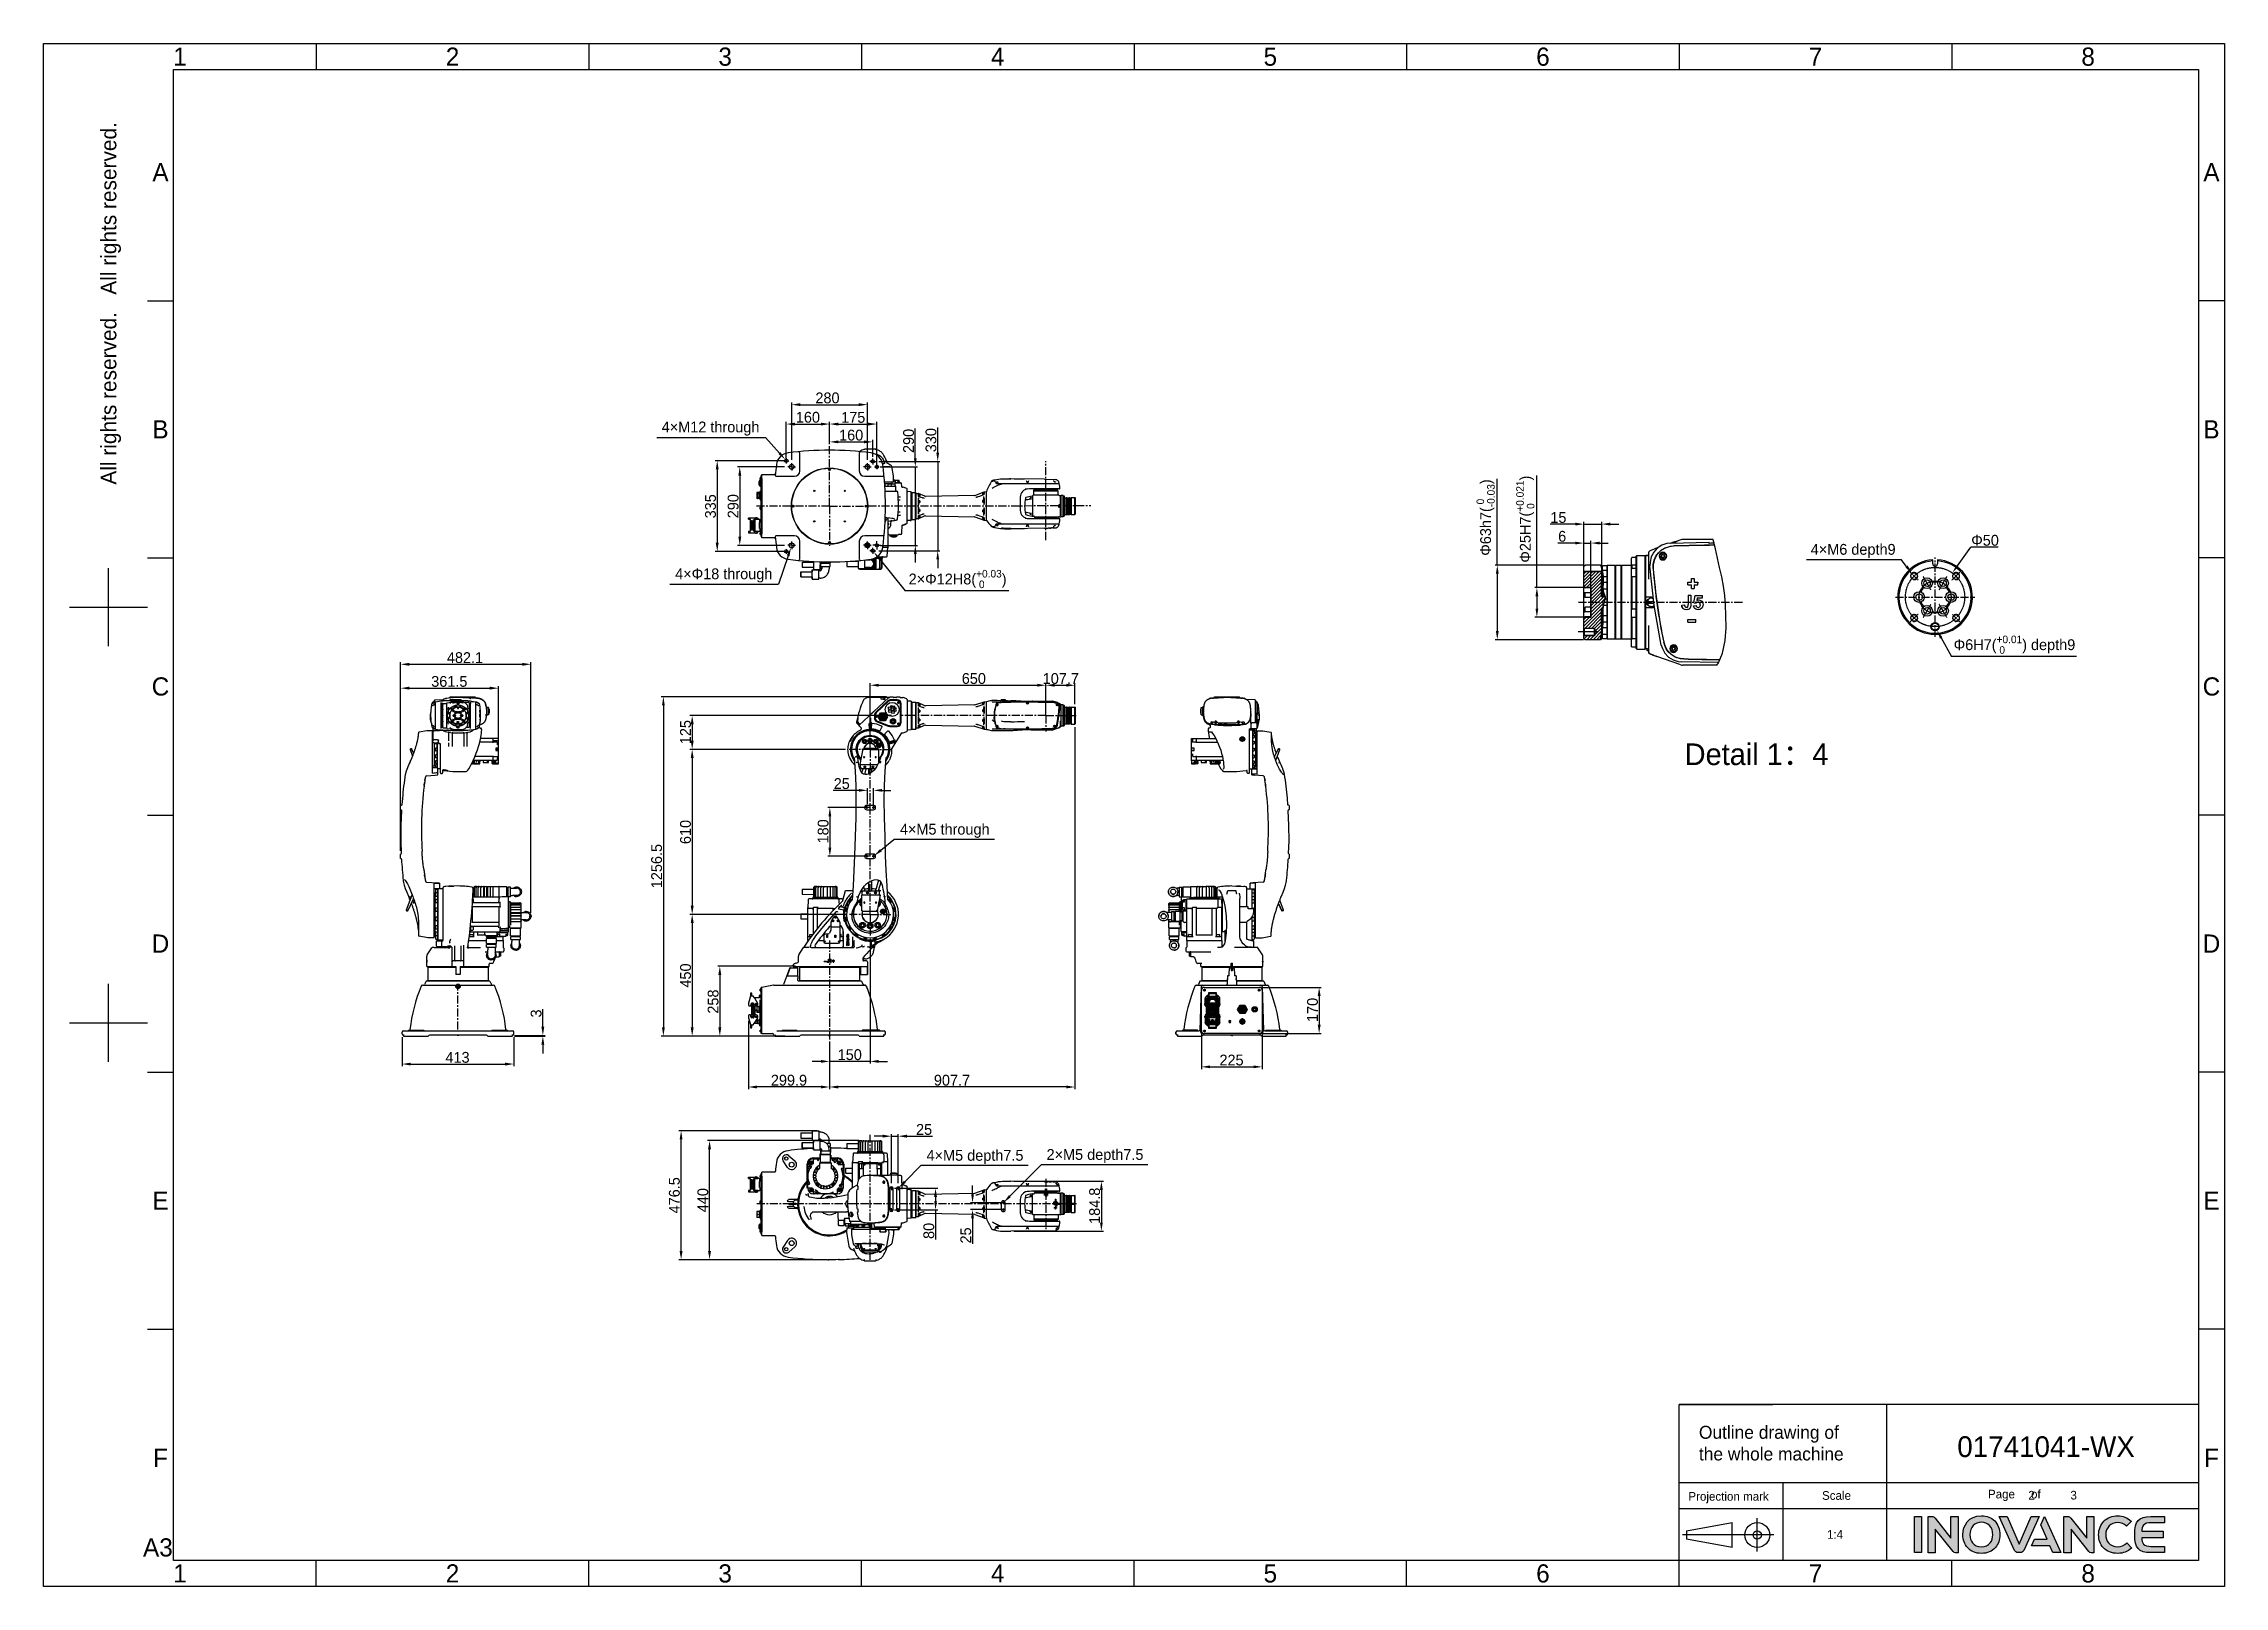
# Model space of a CAD drawing. Header units: millimetres. Extents: x 4086 to 10416, y 123 to 1549.
# Drawn here: x 6284 to 8300, y 124 to 1549 of the extents above; entities that cross this region are included whole.
import ezdxf
from ezdxf.enums import TextEntityAlignment as Align

# ---------------------------------------------------------------- set-up
doc = ezdxf.new("R2010")
doc.units = ezdxf.units.MM
doc.linetypes.add('CENTER', pattern=[0.6, 0.375, -0.075, 0.075, -0.075])
doc.layers.add('logo-蓝色', color=7, linetype='Continuous', true_color=0x008ccf)
for name, color, linetype in [('中心线', 7, 'Continuous'), ('外形图', 7, 'Continuous'), ('多重引线', 7, 'Continuous'), ('尺寸标注', 7, 'Continuous')]:
    doc.layers.add(name, color=color, linetype=linetype)
doc.styles.get("Standard").update_dxf_attribs({"font": 'simsun.ttc'})
doc.styles.add('思源黑', font='SourceHanSansCN-Normal.ttf')
doc.dimstyles.new('尺寸标注_1_4比例中六', dxfattribs={"dimtxt": 10, "dimasz": 8, "dimexe": 2, "dimexo": 1.5, "dimgap": 1, "dimtad": 1, "dimdec": 1, "dimlfac": 4, "dimdsep": 46, "dimtxsty": '思源黑', "dimcen": 0.09, "dimadec": 0, "dimazin": 0, "dimtp": 0.01, "dimtm": 0.01, "dimtfac": 1, "dimtdec": 1, "dimtofl": 0, "dimtmove": 0, "dimatfit": 3, "dimfxl": 1, "dimtolj": 1, "dimarcsym": 0})
doc.dimstyles.new('尺寸标注_1_4比例中六弯折', dxfattribs={"dimtxt": 10, "dimasz": 8, "dimexe": 2, "dimexo": 1.5, "dimgap": 1, "dimtad": 1, "dimtih": 1, "dimtoh": 1, "dimdec": 1, "dimlfac": 4, "dimdsep": 46, "dimtxsty": '思源黑', "dimcen": 0.09, "dimadec": 0, "dimazin": 0, "dimtp": 0.01, "dimtm": 0.01, "dimtfac": 1, "dimtdec": 1, "dimtofl": 0, "dimtmove": 0, "dimatfit": 3, "dimfxl": 1, "dimtolj": 1, "dimarcsym": 0})
doc.dimstyles.new('尺寸标注_1_6比例中六', dxfattribs={"dimtxt": 10, "dimasz": 8, "dimexe": 2, "dimexo": 1.5, "dimgap": 1, "dimtad": 1, "dimdec": 1, "dimlfac": 6, "dimdsep": 46, "dimtxsty": '思源黑', "dimcen": 0.09, "dimadec": 0, "dimazin": 0, "dimtp": 0.01, "dimtm": 0.01, "dimtfac": 1, "dimtdec": 1, "dimtofl": 0, "dimtmove": 0, "dimatfit": 3, "dimfxl": 1, "dimtolj": 1, "dimarcsym": 0})

msp = doc.modelspace()

# ---------------------------------------------------------------- texts
at = {"layer": '外形图', "insert": (7800.746, 902.566), "char_height": 20, "width": 172.88883, "attachment_point": 1, "style": '思源黑'}
msp.add_mtext('Detail 1：4', dxfattribs=at)

# ---------------------------------------------------------------- blocks, each defined once
blk = doc.blocks.new('1')
at = {"layer": 'logo-蓝色'}
h = blk.add_hatch(color=256, dxfattribs=at)
h.dxf.hatch_style = 1
edge = h.paths.add_edge_path()
edge.add_spline(control_points=[(8013.2, 154.8), (8013.2, 154.8), (8019.8, 154.8), (8019.8, 154.8), (8019.8, 154.8), (8019.8, 154.8), (8019.8, 188.2), (8019.8, 188.2), (8019.8, 188.2), (8019.8, 188.2), (8013.2, 188.2), (8013.2, 188.2), (8013.2, 188.2), (8013.2, 188.2), (8013.2, 154.8), (8013.2, 154.8)], knot_values=[0, 0, 0, 0, 0.25, 0.25, 0.25, 0.25, 0.5, 0.5, 0.5, 0.5, 0.75, 0.75, 0.75, 0.75, 1, 1, 1, 1], degree=3, periodic=1)
h = blk.add_hatch(color=256, dxfattribs=at)
h.dxf.hatch_style = 1
edge = h.paths.add_edge_path()
edge.add_spline(control_points=[(8046.9, 188.2), (8046.9, 188.2), (8046.9, 168.1), (8046.9, 168.1), (8046.9, 168.1), (8046.9, 168.1), (8032.2, 186.7), (8032.2, 186.7), (8032.2, 186.7), (8031.5, 187.6), (8030.5, 188.2), (8029.3, 188.2), (8029.3, 188.2), (8029.3, 188.2), (8025.7, 188.2), (8025.7, 188.2), (8025.7, 188.2), (8025.7, 188.2), (8025.7, 154.7), (8025.7, 154.7), (8025.7, 154.7), (8025.7, 154.7), (8032.4, 154.7), (8032.4, 154.7), (8032.4, 154.7), (8032.4, 154.7), (8032.4, 176.6), (8032.4, 176.6), (8032.4, 176.6), (8032.4, 176.6), (8048.9, 155.8), (8048.9, 155.8), (8048.9, 155.8), (8049.4, 155.1), (8050.1, 154.7), (8051, 154.7), (8051, 154.7), (8051, 154.7), (8053.6, 154.7), (8053.6, 154.7), (8053.6, 154.7), (8053.6, 154.7), (8053.6, 188.2), (8053.6, 188.2), (8053.6, 188.2), (8053.6, 188.2), (8046.9, 188.2), (8046.9, 188.2)], knot_values=[0, 0, 0, 0, 0.083333, 0.083333, 0.083333, 0.083333, 0.166667, 0.166667, 0.166667, 0.166667, 0.25, 0.25, 0.25, 0.25, 0.333333, 0.333333, 0.333333, 0.333333, 0.416667, 0.416667, 0.416667, 0.416667, 0.5, 0.5, 0.5, 0.5, 0.583333, 0.583333, 0.583333, 0.583333, 0.666667, 0.666667, 0.666667, 0.666667, 0.75, 0.75, 0.75, 0.75, 0.833333, 0.833333, 0.833333, 0.833333, 0.916667, 0.916667, 0.916667, 0.916667, 1, 1, 1, 1], degree=3, periodic=1)
h = blk.add_hatch(color=256, dxfattribs=at)
h.dxf.hatch_style = 1
edge = h.paths.add_edge_path(flags=16)
edge.add_spline(control_points=[(8067.5, 179.9), (8069.4, 181.8), (8072, 182.8), (8075, 182.8), (8075, 182.8), (8078.1, 182.8), (8080.6, 181.9), (8082.5, 180), (8082.5, 180), (8084.5, 177.9), (8085.7, 174.7), (8085.6, 171.3), (8085.6, 171.3), (8085.5, 165.9), (8082.7, 160.2), (8075, 160.2), (8075, 160.2), (8067.4, 160.2), (8064.5, 165.9), (8064.4, 171.2), (8064.4, 171.2), (8064.3, 174.6), (8065.5, 177.8), (8067.5, 179.9)], knot_values=[0, 0, 0, 0, 0.166667, 0.166667, 0.166667, 0.166667, 0.333333, 0.333333, 0.333333, 0.333333, 0.5, 0.5, 0.5, 0.5, 0.666667, 0.666667, 0.666667, 0.666667, 0.833333, 0.833333, 0.833333, 0.833333, 1, 1, 1, 1], degree=3, periodic=0)
edge = h.paths.add_edge_path()
edge.add_spline(control_points=[(8075, 188.9), (8063.2, 188.9), (8057.9, 179.8), (8057.9, 171.3), (8057.9, 171.3), (8057.9, 166.7), (8059.4, 162.5), (8062.1, 159.4), (8062.1, 159.4), (8065.1, 155.9), (8069.6, 154.1), (8075, 154.1), (8075, 154.1), (8080.4, 154.1), (8084.9, 155.9), (8088, 159.5), (8088, 159.5), (8090.6, 162.5), (8092.1, 166.8), (8092.2, 171.3), (8092.2, 171.3), (8092.2, 176.3), (8090.4, 180.9), (8087.3, 184.1), (8087.3, 184.1), (8084.2, 187.3), (8080, 188.9), (8075, 188.9)], knot_values=[0, 0, 0, 0, 0.142857, 0.142857, 0.142857, 0.142857, 0.285714, 0.285714, 0.285714, 0.285714, 0.428571, 0.428571, 0.428571, 0.428571, 0.571429, 0.571429, 0.571429, 0.571429, 0.714286, 0.714286, 0.714286, 0.714286, 0.857143, 0.857143, 0.857143, 0.857143, 1, 1, 1, 1], degree=3, periodic=0)
h = blk.add_hatch(color=256, dxfattribs=at)
h.dxf.hatch_style = 1
edge = h.paths.add_edge_path()
edge.add_spline(control_points=[(8120.9, 188.2), (8120.9, 188.2), (8110, 162.7), (8110, 162.7), (8110, 162.7), (8110, 162.7), (8099, 188.2), (8099, 188.2), (8099, 188.2), (8099, 188.2), (8091.6, 188.2), (8091.6, 188.2), (8091.6, 188.2), (8091.6, 188.2), (8105.6, 156.9), (8105.6, 156.9), (8105.6, 156.9), (8106.2, 155.7), (8107.5, 154.8), (8108.9, 154.8), (8108.9, 154.8), (8108.9, 154.8), (8108.9, 154.8), (8108.9, 154.8), (8108.9, 154.8), (8108.9, 154.8), (8111, 154.8), (8111, 154.8), (8111, 154.8), (8111, 154.8), (8111, 154.8), (8111, 154.8), (8111, 154.8), (8112.5, 154.8), (8113.7, 155.7), (8114.3, 156.9), (8114.3, 156.9), (8114.3, 156.9), (8128.3, 188.2), (8128.3, 188.2), (8128.3, 188.2), (8128.3, 188.2), (8120.9, 188.2), (8120.9, 188.2)], knot_values=[0, 0, 0, 0, 0.090909, 0.090909, 0.090909, 0.090909, 0.181818, 0.181818, 0.181818, 0.181818, 0.272727, 0.272727, 0.272727, 0.272727, 0.363636, 0.363636, 0.363636, 0.363636, 0.454545, 0.454545, 0.454545, 0.454545, 0.545455, 0.545455, 0.545455, 0.545455, 0.636364, 0.636364, 0.636364, 0.636364, 0.727273, 0.727273, 0.727273, 0.727273, 0.818182, 0.818182, 0.818182, 0.818182, 0.909091, 0.909091, 0.909091, 0.909091, 1, 1, 1, 1], degree=3, periodic=1)
h = blk.add_hatch(color=256, dxfattribs=at)
h.dxf.hatch_style = 1
edge = h.paths.add_edge_path()
edge.add_spline(control_points=[(8133.5, 188.2), (8133.5, 188.2), (8130, 180.4), (8130, 180.4), (8130, 180.4), (8130, 180.4), (8135.7, 167.2), (8135.7, 167.2), (8135.7, 167.2), (8135.7, 167.2), (8124.1, 167.2), (8124.1, 167.2), (8124.1, 167.2), (8124.1, 167.2), (8121.3, 161), (8121.3, 161), (8121.3, 161), (8121.3, 161), (8138.4, 161), (8138.4, 161), (8138.4, 161), (8138.4, 161), (8141.2, 154.8), (8141.2, 154.8), (8141.2, 154.8), (8141.2, 154.8), (8148.4, 154.8), (8148.4, 154.8), (8148.4, 154.8), (8148.4, 154.8), (8133.5, 188.2), (8133.5, 188.2)], knot_values=[0, 0, 0, 0, 0.125, 0.125, 0.125, 0.125, 0.25, 0.25, 0.25, 0.25, 0.375, 0.375, 0.375, 0.375, 0.5, 0.5, 0.5, 0.5, 0.625, 0.625, 0.625, 0.625, 0.75, 0.75, 0.75, 0.75, 0.875, 0.875, 0.875, 0.875, 1, 1, 1, 1], degree=3, periodic=1)
h = blk.add_hatch(color=256, dxfattribs=at)
h.dxf.hatch_style = 1
edge = h.paths.add_edge_path()
edge.add_spline(control_points=[(8172.4, 188.2), (8172.4, 188.2), (8172.4, 168.1), (8172.4, 168.1), (8172.4, 168.1), (8172.4, 168.1), (8157.7, 186.7), (8157.7, 186.7), (8157.7, 186.7), (8157, 187.6), (8156, 188.2), (8154.8, 188.2), (8154.8, 188.2), (8154.8, 188.2), (8151.2, 188.2), (8151.2, 188.2), (8151.2, 188.2), (8151.2, 188.2), (8151.2, 154.7), (8151.2, 154.7), (8151.2, 154.7), (8151.2, 154.7), (8157.9, 154.7), (8157.9, 154.7), (8157.9, 154.7), (8157.9, 154.7), (8157.9, 176.6), (8157.9, 176.6), (8157.9, 176.6), (8157.9, 176.6), (8174.4, 155.8), (8174.4, 155.8), (8174.4, 155.8), (8174.9, 155.1), (8175.6, 154.7), (8176.5, 154.7), (8176.5, 154.7), (8176.5, 154.7), (8179.1, 154.7), (8179.1, 154.7), (8179.1, 154.7), (8179.1, 154.7), (8179.1, 188.2), (8179.1, 188.2), (8179.1, 188.2), (8179.1, 188.2), (8172.4, 188.2), (8172.4, 188.2)], knot_values=[0, 0, 0, 0, 0.083333, 0.083333, 0.083333, 0.083333, 0.166667, 0.166667, 0.166667, 0.166667, 0.25, 0.25, 0.25, 0.25, 0.333333, 0.333333, 0.333333, 0.333333, 0.416667, 0.416667, 0.416667, 0.416667, 0.5, 0.5, 0.5, 0.5, 0.583333, 0.583333, 0.583333, 0.583333, 0.666667, 0.666667, 0.666667, 0.666667, 0.75, 0.75, 0.75, 0.75, 0.833333, 0.833333, 0.833333, 0.833333, 0.916667, 0.916667, 0.916667, 0.916667, 1, 1, 1, 1], degree=3, periodic=1)
h = blk.add_hatch(color=256, dxfattribs=at)
h.dxf.hatch_style = 1
edge = h.paths.add_edge_path()
edge.add_spline(control_points=[(8209.2, 163.6), (8207.2, 161.6), (8204.1, 160.3), (8201.1, 160.3), (8201.1, 160.3), (8193, 160.3), (8190, 166), (8190, 171.3), (8190, 171.3), (8189.9, 174.5), (8191.1, 177.5), (8193.1, 179.5), (8193.1, 179.5), (8195.1, 181.5), (8197.8, 182.5), (8201.1, 182.5), (8201.1, 182.5), (8204.1, 182.5), (8206.9, 181.5), (8208.9, 179.5), (8208.9, 179.5), (8208.9, 179.5), (8209.1, 179.3), (8209.1, 179.3), (8209.1, 179.3), (8209.1, 179.3), (8213.5, 183.6), (8213.5, 183.6), (8213.5, 183.6), (8213.5, 183.6), (8213.4, 183.8), (8213.4, 183.8), (8213.4, 183.8), (8210, 187.1), (8205.7, 188.9), (8201.1, 188.9), (8201.1, 188.9), (8195.9, 188.9), (8191.5, 187.2), (8188.3, 184), (8188.3, 184), (8185.2, 180.8), (8183.4, 176.2), (8183.4, 171.3), (8183.4, 171.3), (8183.4, 166.7), (8184.9, 162.5), (8187.6, 159.4), (8187.6, 159.4), (8190.8, 155.9), (8195.4, 154.1), (8201.1, 154.1), (8201.1, 154.1), (8206.1, 154.1), (8210.5, 155.8), (8213.8, 159), (8213.8, 159), (8213.8, 159), (8213.9, 159.2), (8213.9, 159.2), (8213.9, 159.2), (8213.9, 159.2), (8209.4, 163.8), (8209.4, 163.8), (8209.4, 163.8), (8209.4, 163.8), (8209.2, 163.6), (8209.2, 163.6)], knot_values=[0, 0, 0, 0, 0.058824, 0.058824, 0.058824, 0.058824, 0.117647, 0.117647, 0.117647, 0.117647, 0.176471, 0.176471, 0.176471, 0.176471, 0.235294, 0.235294, 0.235294, 0.235294, 0.294118, 0.294118, 0.294118, 0.294118, 0.352941, 0.352941, 0.352941, 0.352941, 0.411765, 0.411765, 0.411765, 0.411765, 0.470588, 0.470588, 0.470588, 0.470588, 0.529412, 0.529412, 0.529412, 0.529412, 0.588235, 0.588235, 0.588235, 0.588235, 0.647059, 0.647059, 0.647059, 0.647059, 0.705882, 0.705882, 0.705882, 0.705882, 0.764706, 0.764706, 0.764706, 0.764706, 0.823529, 0.823529, 0.823529, 0.823529, 0.882353, 0.882353, 0.882353, 0.882353, 0.941176, 0.941176, 0.941176, 0.941176, 1, 1, 1, 1], degree=3, periodic=0)
h = blk.add_hatch(color=256, dxfattribs=at)
h.dxf.hatch_style = 1
edge = h.paths.add_edge_path()
edge.add_spline(control_points=[(8231.8, 182.4), (8231.8, 182.4), (8244.3, 182.4), (8244.3, 182.4), (8244.3, 182.4), (8244.3, 182.4), (8244.3, 188.2), (8244.3, 188.2), (8244.3, 188.2), (8244.3, 188.2), (8231.7, 188.2), (8231.7, 188.2), (8231.7, 188.2), (8220, 188.2), (8216.8, 183.7), (8216.8, 171.9), (8216.8, 171.9), (8216.8, 171.9), (8216.8, 171.5), (8216.8, 171.5), (8216.8, 171.5), (8216.8, 171.5), (8216.8, 171.5), (8216.8, 171.5), (8216.8, 171.5), (8216.8, 171.5), (8216.8, 171.5), (8216.8, 171.5), (8216.8, 171.5), (8216.8, 171.5), (8216.8, 171.5), (8216.8, 171.5), (8216.8, 171.5), (8216.8, 171.5), (8216.8, 171), (8216.8, 171), (8216.8, 171), (8216.8, 159.2), (8220, 154.8), (8231.7, 154.8), (8231.7, 154.8), (8231.7, 154.8), (8244.3, 154.8), (8244.3, 154.8), (8244.3, 154.8), (8244.3, 154.8), (8244.3, 160.6), (8244.3, 160.6), (8244.3, 160.6), (8244.3, 160.6), (8231.8, 160.6), (8231.8, 160.6), (8231.8, 160.6), (8228.8, 160.6), (8226.4, 161.1), (8225, 162.7), (8225, 162.7), (8223.9, 164), (8223.4, 166), (8223.3, 168.4), (8223.3, 168.4), (8223.3, 168.4), (8243.2, 168.4), (8243.2, 168.4), (8243.2, 168.4), (8243.2, 168.4), (8243.2, 171.5), (8243.2, 171.5), (8243.2, 171.5), (8243.2, 171.5), (8243.2, 174.6), (8243.2, 174.6), (8243.2, 174.6), (8243.2, 174.6), (8223.3, 174.6), (8223.3, 174.6), (8223.3, 174.6), (8223.4, 176.9), (8223.9, 178.9), (8225, 180.2), (8225, 180.2), (8226.4, 181.8), (8228.8, 182.4), (8231.8, 182.4)], knot_values=[0, 0, 0, 0, 0.047619, 0.047619, 0.047619, 0.047619, 0.095238, 0.095238, 0.095238, 0.095238, 0.142857, 0.142857, 0.142857, 0.142857, 0.190476, 0.190476, 0.190476, 0.190476, 0.238095, 0.238095, 0.238095, 0.238095, 0.285714, 0.285714, 0.285714, 0.285714, 0.333333, 0.333333, 0.333333, 0.333333, 0.380952, 0.380952, 0.380952, 0.380952, 0.428571, 0.428571, 0.428571, 0.428571, 0.47619, 0.47619, 0.47619, 0.47619, 0.52381, 0.52381, 0.52381, 0.52381, 0.571429, 0.571429, 0.571429, 0.571429, 0.619048, 0.619048, 0.619048, 0.619048, 0.666667, 0.666667, 0.666667, 0.666667, 0.714286, 0.714286, 0.714286, 0.714286, 0.761905, 0.761905, 0.761905, 0.761905, 0.809524, 0.809524, 0.809524, 0.809524, 0.857143, 0.857143, 0.857143, 0.857143, 0.904762, 0.904762, 0.904762, 0.904762, 0.952381, 0.952381, 0.952381, 0.952381, 1, 1, 1, 1], degree=3, periodic=0)
at = {"color": 2}
for p, q in [((6535.7, 1549.2), (6535.7, 1525.2)), ((6787.7, 1549.2), (6787.7, 1525.2)), ((7039.7, 1549.2), (7039.7, 1525.2)), ((7291.7, 1549.2), (7291.7, 1525.2)), ((7543.7, 1549.2), (7543.7, 1525.2)), ((7795.7, 1549.2), (7795.7, 1525.2)), ((8047.7, 1549.2), (8047.7, 1525.2)), ((6379.7, 1311.6), (6403.7, 1311.6)), ((8299.7, 1311.6), (8275.7, 1311.6)), ((6379.7, 1074), (6403.7, 1074)), ((8299.7, 1074), (8275.7, 1074)), ((6343.7, 992.4), (6343.7, 1064.4)), ((6307.7, 1028.4), (6379.7, 1028.4)), ((6379.7, 836.4), (6403.7, 836.4)), ((8299.7, 836.4), (8275.7, 836.4)), ((6343.7, 608.4), (6343.7, 680.4)), ((6307.7, 644.4), (6379.7, 644.4)), ((6379.7, 598.8), (6403.7, 598.8)), ((8299.7, 598.8), (8275.7, 598.8)), ((6379.7, 361.2), (6403.7, 361.2)), ((8299.7, 361.2), (8275.7, 361.2)), ((8275.7, 291.6), (7795.7, 291.6)), ((7795.7, 147.6), (7795.7, 291.6)), ((7795.7, 291.6), (7882.1, 291.6)), ((7987.7, 147.6), (7987.7, 291.6)), ((7795.7, 147.6), (7795.7, 219.6)), ((7795.7, 219.6), (7882.1, 219.6)), ((7795.7, 219.6), (8275.7, 219.6)), ((7891.7, 147.6), (7891.7, 219.6)), ((7795.7, 195.6), (7987.7, 195.6)), ((7802.5, 175), (7844.7, 182.6)), ((7844.7, 159.6), (7844.7, 182.6)), ((7867.8, 155.8), (7867.8, 186.5)), ((7883.1, 171.1), (7798.6, 171.1)), ((7802.5, 175), (7802.5, 167.3)), ((7844.7, 159.6), (7802.5, 167.3)), ((6535.7, 123.6), (6535.7, 147.6)), ((6787.7, 123.6), (6787.7, 147.6)), ((7039.7, 123.6), (7039.7, 147.6)), ((7291.7, 123.6), (7291.7, 147.6)), ((7543.7, 123.6), (7543.7, 147.6)), ((7795.7, 123.6), (7795.7, 147.6)), ((8047.7, 123.6), (8047.7, 147.6))]:
    blk.add_line(p, q, dxfattribs=at)
for points in [[(6283.7, 123.6), (6283.7, 1549.2), (8299.7, 1549.2), (8299.7, 123.6)], [(6403.7, 147.6), (6403.7, 1525.2), (8275.7, 1525.2), (8275.7, 147.6)], [(7987.7, 195.6), (8275.7, 195.6), (8275.7, 147.6), (7987.7, 147.6)]]:
    blk.add_lwpolyline(points, close=True, dxfattribs=at)
for radius in [11.5, 3.84]:
    blk.add_circle((7867.8, 171.1), radius, dxfattribs=at)
at = {"layer": 'logo-蓝色'}
for points, knots in [([(8013.2, 154.8), (8013.2, 154.8), (8019.8, 154.8), (8019.8, 154.8), (8019.8, 154.8), (8019.8, 154.8), (8019.8, 188.2), (8019.8, 188.2), (8019.8, 188.2), (8019.8, 188.2), (8013.2, 188.2), (8013.2, 188.2), (8013.2, 188.2), (8013.2, 188.2), (8013.2, 154.8), (8013.2, 154.8)], [0, 0, 0, 0, 0.25, 0.25, 0.25, 0.25, 0.5, 0.5, 0.5, 0.5, 0.75, 0.75, 0.75, 0.75, 1, 1, 1, 1]), ([(8046.9, 188.2), (8046.9, 188.2), (8046.9, 168.1), (8046.9, 168.1), (8046.9, 168.1), (8046.9, 168.1), (8032.2, 186.7), (8032.2, 186.7), (8032.2, 186.7), (8031.5, 187.6), (8030.5, 188.2), (8029.3, 188.2), (8029.3, 188.2), (8029.3, 188.2), (8025.7, 188.2), (8025.7, 188.2), (8025.7, 188.2), (8025.7, 188.2), (8025.7, 154.7), (8025.7, 154.7), (8025.7, 154.7), (8025.7, 154.7), (8032.4, 154.7), (8032.4, 154.7), (8032.4, 154.7), (8032.4, 154.7), (8032.4, 176.6), (8032.4, 176.6), (8032.4, 176.6), (8032.4, 176.6), (8048.9, 155.8), (8048.9, 155.8), (8048.9, 155.8), (8049.4, 155.1), (8050.1, 154.7), (8051, 154.7), (8051, 154.7), (8051, 154.7), (8053.6, 154.7), (8053.6, 154.7), (8053.6, 154.7), (8053.6, 154.7), (8053.6, 188.2), (8053.6, 188.2), (8053.6, 188.2), (8053.6, 188.2), (8046.9, 188.2), (8046.9, 188.2)], [0, 0, 0, 0, 0.083333, 0.083333, 0.083333, 0.083333, 0.166667, 0.166667, 0.166667, 0.166667, 0.25, 0.25, 0.25, 0.25, 0.333333, 0.333333, 0.333333, 0.333333, 0.416667, 0.416667, 0.416667, 0.416667, 0.5, 0.5, 0.5, 0.5, 0.583333, 0.583333, 0.583333, 0.583333, 0.666667, 0.666667, 0.666667, 0.666667, 0.75, 0.75, 0.75, 0.75, 0.833333, 0.833333, 0.833333, 0.833333, 0.916667, 0.916667, 0.916667, 0.916667, 1, 1, 1, 1]), ([(8075, 188.9), (8063.2, 188.9), (8057.9, 179.8), (8057.9, 171.3), (8057.9, 171.3), (8057.9, 166.7), (8059.4, 162.5), (8062.1, 159.4), (8062.1, 159.4), (8065.1, 155.9), (8069.6, 154.1), (8075, 154.1), (8075, 154.1), (8080.4, 154.1), (8084.9, 155.9), (8088, 159.5), (8088, 159.5), (8090.6, 162.5), (8092.1, 166.8), (8092.2, 171.3), (8092.2, 171.3), (8092.2, 176.3), (8090.4, 180.9), (8087.3, 184.1), (8087.3, 184.1), (8084.2, 187.3), (8080, 188.9), (8075, 188.9)], [0, 0, 0, 0, 0.142857, 0.142857, 0.142857, 0.142857, 0.285714, 0.285714, 0.285714, 0.285714, 0.428571, 0.428571, 0.428571, 0.428571, 0.571429, 0.571429, 0.571429, 0.571429, 0.714286, 0.714286, 0.714286, 0.714286, 0.857143, 0.857143, 0.857143, 0.857143, 1, 1, 1, 1]), ([(8067.5, 179.9), (8069.4, 181.8), (8072, 182.8), (8075, 182.8), (8075, 182.8), (8078.1, 182.8), (8080.6, 181.9), (8082.5, 180), (8082.5, 180), (8084.5, 177.9), (8085.7, 174.7), (8085.6, 171.3), (8085.6, 171.3), (8085.5, 165.9), (8082.7, 160.2), (8075, 160.2), (8075, 160.2), (8067.4, 160.2), (8064.5, 165.9), (8064.4, 171.2), (8064.4, 171.2), (8064.3, 174.6), (8065.5, 177.8), (8067.5, 179.9)], [0, 0, 0, 0, 0.166667, 0.166667, 0.166667, 0.166667, 0.333333, 0.333333, 0.333333, 0.333333, 0.5, 0.5, 0.5, 0.5, 0.666667, 0.666667, 0.666667, 0.666667, 0.833333, 0.833333, 0.833333, 0.833333, 1, 1, 1, 1]), ([(8120.9, 188.2), (8120.9, 188.2), (8110, 162.7), (8110, 162.7), (8110, 162.7), (8110, 162.7), (8099, 188.2), (8099, 188.2), (8099, 188.2), (8099, 188.2), (8091.6, 188.2), (8091.6, 188.2), (8091.6, 188.2), (8091.6, 188.2), (8105.6, 156.9), (8105.6, 156.9), (8105.6, 156.9), (8106.2, 155.7), (8107.5, 154.8), (8108.9, 154.8), (8108.9, 154.8), (8108.9, 154.8), (8108.9, 154.8), (8108.9, 154.8), (8108.9, 154.8), (8108.9, 154.8), (8111, 154.8), (8111, 154.8), (8111, 154.8), (8111, 154.8), (8111, 154.8), (8111, 154.8), (8111, 154.8), (8112.5, 154.8), (8113.7, 155.7), (8114.3, 156.9), (8114.3, 156.9), (8114.3, 156.9), (8128.3, 188.2), (8128.3, 188.2), (8128.3, 188.2), (8128.3, 188.2), (8120.9, 188.2), (8120.9, 188.2)], [0, 0, 0, 0, 0.090909, 0.090909, 0.090909, 0.090909, 0.181818, 0.181818, 0.181818, 0.181818, 0.272727, 0.272727, 0.272727, 0.272727, 0.363636, 0.363636, 0.363636, 0.363636, 0.454545, 0.454545, 0.454545, 0.454545, 0.545455, 0.545455, 0.545455, 0.545455, 0.636364, 0.636364, 0.636364, 0.636364, 0.727273, 0.727273, 0.727273, 0.727273, 0.818182, 0.818182, 0.818182, 0.818182, 0.909091, 0.909091, 0.909091, 0.909091, 1, 1, 1, 1]), ([(8133.5, 188.2), (8133.5, 188.2), (8130, 180.4), (8130, 180.4), (8130, 180.4), (8130, 180.4), (8135.7, 167.2), (8135.7, 167.2), (8135.7, 167.2), (8135.7, 167.2), (8124.1, 167.2), (8124.1, 167.2), (8124.1, 167.2), (8124.1, 167.2), (8121.3, 161), (8121.3, 161), (8121.3, 161), (8121.3, 161), (8138.4, 161), (8138.4, 161), (8138.4, 161), (8138.4, 161), (8141.2, 154.8), (8141.2, 154.8), (8141.2, 154.8), (8141.2, 154.8), (8148.4, 154.8), (8148.4, 154.8), (8148.4, 154.8), (8148.4, 154.8), (8133.5, 188.2), (8133.5, 188.2)], [0, 0, 0, 0, 0.125, 0.125, 0.125, 0.125, 0.25, 0.25, 0.25, 0.25, 0.375, 0.375, 0.375, 0.375, 0.5, 0.5, 0.5, 0.5, 0.625, 0.625, 0.625, 0.625, 0.75, 0.75, 0.75, 0.75, 0.875, 0.875, 0.875, 0.875, 1, 1, 1, 1]), ([(8172.4, 188.2), (8172.4, 188.2), (8172.4, 168.1), (8172.4, 168.1), (8172.4, 168.1), (8172.4, 168.1), (8157.7, 186.7), (8157.7, 186.7), (8157.7, 186.7), (8157, 187.6), (8156, 188.2), (8154.8, 188.2), (8154.8, 188.2), (8154.8, 188.2), (8151.2, 188.2), (8151.2, 188.2), (8151.2, 188.2), (8151.2, 188.2), (8151.2, 154.7), (8151.2, 154.7), (8151.2, 154.7), (8151.2, 154.7), (8157.9, 154.7), (8157.9, 154.7), (8157.9, 154.7), (8157.9, 154.7), (8157.9, 176.6), (8157.9, 176.6), (8157.9, 176.6), (8157.9, 176.6), (8174.4, 155.8), (8174.4, 155.8), (8174.4, 155.8), (8174.9, 155.1), (8175.6, 154.7), (8176.5, 154.7), (8176.5, 154.7), (8176.5, 154.7), (8179.1, 154.7), (8179.1, 154.7), (8179.1, 154.7), (8179.1, 154.7), (8179.1, 188.2), (8179.1, 188.2), (8179.1, 188.2), (8179.1, 188.2), (8172.4, 188.2), (8172.4, 188.2)], [0, 0, 0, 0, 0.083333, 0.083333, 0.083333, 0.083333, 0.166667, 0.166667, 0.166667, 0.166667, 0.25, 0.25, 0.25, 0.25, 0.333333, 0.333333, 0.333333, 0.333333, 0.416667, 0.416667, 0.416667, 0.416667, 0.5, 0.5, 0.5, 0.5, 0.583333, 0.583333, 0.583333, 0.583333, 0.666667, 0.666667, 0.666667, 0.666667, 0.75, 0.75, 0.75, 0.75, 0.833333, 0.833333, 0.833333, 0.833333, 0.916667, 0.916667, 0.916667, 0.916667, 1, 1, 1, 1]), ([(8209.2, 163.6), (8207.2, 161.6), (8204.1, 160.3), (8201.1, 160.3), (8201.1, 160.3), (8193, 160.3), (8190, 166), (8190, 171.3), (8190, 171.3), (8189.9, 174.5), (8191.1, 177.5), (8193.1, 179.5), (8193.1, 179.5), (8195.1, 181.5), (8197.8, 182.5), (8201.1, 182.5), (8201.1, 182.5), (8204.1, 182.5), (8206.9, 181.5), (8208.9, 179.5), (8208.9, 179.5), (8208.9, 179.5), (8209.1, 179.3), (8209.1, 179.3), (8209.1, 179.3), (8209.1, 179.3), (8213.5, 183.6), (8213.5, 183.6), (8213.5, 183.6), (8213.5, 183.6), (8213.4, 183.8), (8213.4, 183.8), (8213.4, 183.8), (8210, 187.1), (8205.7, 188.9), (8201.1, 188.9), (8201.1, 188.9), (8195.9, 188.9), (8191.5, 187.2), (8188.3, 184), (8188.3, 184), (8185.2, 180.8), (8183.4, 176.2), (8183.4, 171.3), (8183.4, 171.3), (8183.4, 166.7), (8184.9, 162.5), (8187.6, 159.4), (8187.6, 159.4), (8190.8, 155.9), (8195.4, 154.1), (8201.1, 154.1), (8201.1, 154.1), (8206.1, 154.1), (8210.5, 155.8), (8213.8, 159), (8213.8, 159), (8213.8, 159), (8213.9, 159.2), (8213.9, 159.2), (8213.9, 159.2), (8213.9, 159.2), (8209.4, 163.8), (8209.4, 163.8), (8209.4, 163.8), (8209.4, 163.8), (8209.2, 163.6), (8209.2, 163.6)], [0, 0, 0, 0, 0.058824, 0.058824, 0.058824, 0.058824, 0.117647, 0.117647, 0.117647, 0.117647, 0.176471, 0.176471, 0.176471, 0.176471, 0.235294, 0.235294, 0.235294, 0.235294, 0.294118, 0.294118, 0.294118, 0.294118, 0.352941, 0.352941, 0.352941, 0.352941, 0.411765, 0.411765, 0.411765, 0.411765, 0.470588, 0.470588, 0.470588, 0.470588, 0.529412, 0.529412, 0.529412, 0.529412, 0.588235, 0.588235, 0.588235, 0.588235, 0.647059, 0.647059, 0.647059, 0.647059, 0.705882, 0.705882, 0.705882, 0.705882, 0.764706, 0.764706, 0.764706, 0.764706, 0.823529, 0.823529, 0.823529, 0.823529, 0.882353, 0.882353, 0.882353, 0.882353, 0.941176, 0.941176, 0.941176, 0.941176, 1, 1, 1, 1]), ([(8231.8, 182.4), (8231.8, 182.4), (8244.3, 182.4), (8244.3, 182.4), (8244.3, 182.4), (8244.3, 182.4), (8244.3, 188.2), (8244.3, 188.2), (8244.3, 188.2), (8244.3, 188.2), (8231.7, 188.2), (8231.7, 188.2), (8231.7, 188.2), (8220, 188.2), (8216.8, 183.7), (8216.8, 171.9), (8216.8, 171.9), (8216.8, 171.9), (8216.8, 171.5), (8216.8, 171.5), (8216.8, 171.5), (8216.8, 171.5), (8216.8, 171.5), (8216.8, 171.5), (8216.8, 171.5), (8216.8, 171.5), (8216.8, 171.5), (8216.8, 171.5), (8216.8, 171.5), (8216.8, 171.5), (8216.8, 171.5), (8216.8, 171.5), (8216.8, 171.5), (8216.8, 171.5), (8216.8, 171), (8216.8, 171), (8216.8, 171), (8216.8, 159.2), (8220, 154.8), (8231.7, 154.8), (8231.7, 154.8), (8231.7, 154.8), (8244.3, 154.8), (8244.3, 154.8), (8244.3, 154.8), (8244.3, 154.8), (8244.3, 160.6), (8244.3, 160.6), (8244.3, 160.6), (8244.3, 160.6), (8231.8, 160.6), (8231.8, 160.6), (8231.8, 160.6), (8228.8, 160.6), (8226.4, 161.1), (8225, 162.7), (8225, 162.7), (8223.9, 164), (8223.4, 166), (8223.3, 168.4), (8223.3, 168.4), (8223.3, 168.4), (8243.2, 168.4), (8243.2, 168.4), (8243.2, 168.4), (8243.2, 168.4), (8243.2, 171.5), (8243.2, 171.5), (8243.2, 171.5), (8243.2, 171.5), (8243.2, 174.6), (8243.2, 174.6), (8243.2, 174.6), (8243.2, 174.6), (8223.3, 174.6), (8223.3, 174.6), (8223.3, 174.6), (8223.4, 176.9), (8223.9, 178.9), (8225, 180.2), (8225, 180.2), (8226.4, 181.8), (8228.8, 182.4), (8231.8, 182.4)], [0, 0, 0, 0, 0.047619, 0.047619, 0.047619, 0.047619, 0.095238, 0.095238, 0.095238, 0.095238, 0.142857, 0.142857, 0.142857, 0.142857, 0.190476, 0.190476, 0.190476, 0.190476, 0.238095, 0.238095, 0.238095, 0.238095, 0.285714, 0.285714, 0.285714, 0.285714, 0.333333, 0.333333, 0.333333, 0.333333, 0.380952, 0.380952, 0.380952, 0.380952, 0.428571, 0.428571, 0.428571, 0.428571, 0.47619, 0.47619, 0.47619, 0.47619, 0.52381, 0.52381, 0.52381, 0.52381, 0.571429, 0.571429, 0.571429, 0.571429, 0.619048, 0.619048, 0.619048, 0.619048, 0.666667, 0.666667, 0.666667, 0.666667, 0.714286, 0.714286, 0.714286, 0.714286, 0.761905, 0.761905, 0.761905, 0.761905, 0.809524, 0.809524, 0.809524, 0.809524, 0.857143, 0.857143, 0.857143, 0.857143, 0.904762, 0.904762, 0.904762, 0.904762, 0.952381, 0.952381, 0.952381, 0.952381, 1, 1, 1, 1])]:
    blk.add_open_spline(points, degree=3, knots=knots, dxfattribs=at)
at = {"color": 2, "style": '思源黑'}
for s, height, p in [('1', 16.8, (6409.7, 1537.2)), ('2', 16.8, (6661.7, 1537.2)), ('3', 16.8, (6913.7, 1537.2)), ('4', 16.8, (7165.7, 1537.2)), ('5', 16.8, (7417.7, 1537.2)), ('6', 16.8, (7669.7, 1537.2)), ('7', 16.8, (7921.7, 1537.2)), ('8', 16.8, (8173.7, 1537.2)), ('A', 16.8, (6391.7, 1430.4)), ('A', 16.8, (8287.7, 1430.4)), ('B', 16.8, (6391.7, 1192.8)), ('B', 16.8, (8287.7, 1192.8)), ('C', 16.8, (6391.7, 955.2)), ('C', 16.8, (8287.7, 955.2)), ('D', 16.8, (6391.7, 717.6)), ('D', 16.8, (8287.7, 717.6)), ('E', 16.8, (6391.7, 480)), ('E', 16.8, (8287.7, 480)), ('F', 16.8, (6391.7, 242.4)), ('F', 16.8, (8287.7, 242.4)), ('Projection mark', 8, (7841.3, 206.8)), ('Scale', 8, (7941.1, 207.6)), ('A3', 16.8, (6389.3, 159.6)), ('1', 16.8, (6409.7, 135.6)), ('2', 16.8, (6661.7, 135.6)), ('3', 16.8, (6913.7, 135.6)), ('4', 16.8, (7165.7, 135.6)), ('5', 16.8, (7417.7, 135.6)), ('6', 16.8, (7669.7, 135.6)), ('7', 16.8, (7921.7, 135.6)), ('8', 16.8, (8173.7, 135.6))]:
    blk.add_text(s, height=height, dxfattribs=at).set_placement(p, align=Align.MIDDLE_CENTER)
blk.add_text('All rights reserved.   All rights reserved.', height=14.4, rotation=90, dxfattribs=at).set_placement((6343.7, 1309.2), align=Align.MIDDLE_CENTER)
blk.add_text('Page     of    ', height=8, dxfattribs=at).set_placement((8111.4, 207.9), align=Align.MIDDLE)
at = {"color": 2, "insert": (7813.9, 272), "char_height": 12, "width": 145.175, "attachment_point": 1}
blk.add_mtext('{\\fSource Han Sans CN Regular|b0|i0|c0|p34;Outline drawing of the whole machine}', dxfattribs=at)
at = {"color": 7, "style": '思源黑'}
for tag, height, p in [('编号', 19.2, (8134.8, 252.7)), ('比例', 8, (7939.7, 171.6))]:
    blk.add_attdef(tag, text='', height=height, dxfattribs=at).set_placement(p, align=Align.MIDDLE)
at = {"linetype": 'Continuous', "lineweight": 0, "ltscale": 0.3, "style": '思源黑'}
for tag, p in [('当前页', (8121.4, 207.9)), ('总页数', (8160.3, 207.9))]:
    blk.add_attdef(tag, text='', height=8, dxfattribs=at).set_placement(p, align=Align.MIDDLE)
blk = doc.blocks.new('*D777')
at = {"layer": 'Defpoints', "color": 0}
for p in [(6704.1, 953.6), (6704.1, 897.5), (6613.7, 846.8)]:
    blk.add_point(p, dxfattribs=at)
at = {"layer": '尺寸标注', "color": 0, "lineweight": -2}
for p, q in [((6613.7, 848.3), (6613.7, 955.6)), ((6621.7, 953.6), (6696.1, 953.6)), ((6704.1, 899), (6704.1, 955.6))]:
    blk.add_line(p, q, dxfattribs=at)
at = {"layer": '尺寸标注', "color": 0}
for points in [[(6621.7, 955), (6621.7, 952.3), (6613.7, 953.6)], [(6696.1, 952.3), (6696.1, 955), (6704.1, 953.6)]]:
    blk.add_solid(points, dxfattribs=at)
at = {"layer": '尺寸标注', "color": 0, "insert": (6658.7, 959.8), "char_height": 10, "attachment_point": 5, "style": '思源黑'}
blk.add_mtext('\\A1;361.5', dxfattribs=at)
blk = doc.blocks.new('*D778')
at = {"layer": 'Defpoints', "color": 0}
for p in [(6734.2, 975.7), (6613.7, 801.8), (6734.2, 744.4)]:
    blk.add_point(p, dxfattribs=at)
at = {"layer": '尺寸标注', "color": 0, "lineweight": -2}
for p, q in [((6613.7, 803.3), (6613.7, 977.7)), ((6621.7, 975.7), (6726.2, 975.7)), ((6734.2, 745.9), (6734.2, 977.7))]:
    blk.add_line(p, q, dxfattribs=at)
at = {"layer": '尺寸标注', "color": 0}
for points in [[(6621.7, 977), (6621.7, 974.3), (6613.7, 975.7)], [(6726.2, 974.3), (6726.2, 977), (6734.2, 975.7)]]:
    blk.add_solid(points, dxfattribs=at)
at = {"layer": '尺寸标注', "color": 0, "insert": (6673.2, 981.8), "char_height": 10, "attachment_point": 5, "style": '思源黑'}
blk.add_mtext('\\A1;482.1', dxfattribs=at)
blk = doc.blocks.new('*D779')
at = {"layer": 'Defpoints', "color": 0}
for p in [(6615.1, 632.6), (6718.3, 632.6), (6718.3, 606.3)]:
    blk.add_point(p, dxfattribs=at)
at = {"layer": '尺寸标注', "color": 0, "lineweight": -2}
for p, q in [((6615.1, 631.1), (6615.1, 604.3)), ((6718.3, 631.1), (6718.3, 604.3)), ((6623.1, 606.3), (6710.3, 606.3))]:
    blk.add_line(p, q, dxfattribs=at)
at = {"layer": '尺寸标注', "color": 0}
for points in [[(6623.1, 607.6), (6623.1, 604.9), (6615.1, 606.3)], [(6710.3, 604.9), (6710.3, 607.6), (6718.3, 606.3)]]:
    blk.add_solid(points, dxfattribs=at)
at = {"layer": '尺寸标注', "color": 0, "insert": (6666.3, 612.4), "char_height": 10, "attachment_point": 5, "style": '思源黑'}
blk.add_mtext('\\A1;413', dxfattribs=at)
blk = doc.blocks.new('*D780')
at = {"layer": 'Defpoints', "color": 0}
for p in [(6717.4, 632.8), (6717.4, 632.1), (6745.2, 632.8)]:
    blk.add_point(p, dxfattribs=at)
at = {"layer": '尺寸标注', "color": 0, "lineweight": -2}
for p, q in [((6745.2, 640.8), (6745.2, 657.1)), ((6718.9, 632.8), (6747.2, 632.8)), ((6718.9, 632.1), (6747.2, 632.1)), ((6745.2, 624.1), (6745.2, 616.1))]:
    blk.add_line(p, q, dxfattribs=at)
at = {"layer": '尺寸标注', "color": 0}
for points in [[(6743.8, 640.8), (6746.5, 640.8), (6745.2, 632.8)], [(6746.5, 624.1), (6743.8, 624.1), (6745.2, 632.1)]]:
    blk.add_solid(points, dxfattribs=at)
at = {"layer": '尺寸标注', "color": 0, "insert": (6739, 653), "char_height": 10, "attachment_point": 5, "rotation": 90, "style": '思源黑'}
blk.add_mtext('\\A1;3', dxfattribs=at)
blk = doc.blocks.new('*D781')
at = {"layer": 'Defpoints', "color": 0}
for p in [(6980.3, 696.6), (6908.8, 632.1), (6959.7, 632.1)]:
    blk.add_point(p, dxfattribs=at)
at = {"layer": '尺寸标注', "color": 0, "lineweight": -2}
for p, q in [((6978.8, 696.6), (6906.8, 696.6)), ((6908.8, 688.6), (6908.8, 640.1)), ((6958.2, 632.1), (6906.8, 632.1))]:
    blk.add_line(p, q, dxfattribs=at)
at = {"layer": '尺寸标注', "color": 0}
for points in [[(6910.1, 688.6), (6907.4, 688.6), (6908.8, 696.6)], [(6907.4, 640.1), (6910.1, 640.1), (6908.8, 632.1)]]:
    blk.add_solid(points, dxfattribs=at)
at = {"layer": '尺寸标注', "color": 0, "insert": (6902.6, 664), "char_height": 10, "attachment_point": 5, "rotation": 90, "style": '思源黑'}
blk.add_mtext('\\A1;258', dxfattribs=at)
blk = doc.blocks.new('*D782')
at = {"layer": 'Defpoints', "color": 0}
for p in [(7027.2, 744.6), (6883.2, 632.1), (6959.5, 632.1)]:
    blk.add_point(p, dxfattribs=at)
at = {"layer": '尺寸标注', "color": 0, "lineweight": -2}
for p, q in [((7025.7, 744.6), (6881.2, 744.6)), ((6883.2, 736.6), (6883.2, 640.1)), ((6958, 632.1), (6881.2, 632.1))]:
    blk.add_line(p, q, dxfattribs=at)
at = {"layer": '尺寸标注', "color": 0}
for points in [[(6884.6, 736.6), (6881.9, 736.6), (6883.2, 744.6)], [(6881.9, 640.1), (6884.6, 640.1), (6883.2, 632.1)]]:
    blk.add_solid(points, dxfattribs=at)
at = {"layer": '尺寸标注', "color": 0, "insert": (6877.1, 688.1), "char_height": 10, "attachment_point": 5, "rotation": 90, "style": '思源黑'}
blk.add_mtext('\\A1;450', dxfattribs=at)
blk = doc.blocks.new('*D783')
at = {"layer": 'Defpoints', "color": 0}
for p in [(7026.4, 897.1), (6883.2, 744.6), (7027.2, 744.6)]:
    blk.add_point(p, dxfattribs=at)
at = {"layer": '尺寸标注', "color": 0, "lineweight": -2}
for p, q in [((7024.9, 897.1), (6881.2, 897.1)), ((6883.2, 889.1), (6883.2, 752.6)), ((7025.7, 744.6), (6881.2, 744.6))]:
    blk.add_line(p, q, dxfattribs=at)
at = {"layer": '尺寸标注', "color": 0}
for points in [[(6884.6, 889.1), (6881.9, 889.1), (6883.2, 897.1)], [(6881.9, 752.6), (6884.6, 752.6), (6883.2, 744.6)]]:
    blk.add_solid(points, dxfattribs=at)
at = {"layer": '尺寸标注', "color": 0, "insert": (6877.1, 820.7), "char_height": 10, "attachment_point": 5, "rotation": 90, "style": '思源黑'}
blk.add_mtext('\\A1;610', dxfattribs=at)
blk = doc.blocks.new('*D784')
at = {"layer": 'Defpoints', "color": 0}
for p in [(7069.1, 928.3), (6883.2, 897.1), (7026.4, 897.1)]:
    blk.add_point(p, dxfattribs=at)
at = {"layer": '尺寸标注', "color": 0, "lineweight": -2}
for p, q in [((7067.6, 928.3), (6881.2, 928.3)), ((6883.2, 920.3), (6883.2, 905.1)), ((7024.9, 897.1), (6881.2, 897.1))]:
    blk.add_line(p, q, dxfattribs=at)
at = {"layer": '尺寸标注', "color": 0}
for points in [[(6884.6, 920.3), (6881.9, 920.3), (6883.2, 928.3)], [(6881.9, 905.1), (6884.6, 905.1), (6883.2, 897.1)]]:
    blk.add_solid(points, dxfattribs=at)
at = {"layer": '尺寸标注', "color": 0, "insert": (6877.1, 913), "char_height": 10, "attachment_point": 5, "rotation": 90, "style": '思源黑'}
blk.add_mtext('\\A1;125', dxfattribs=at)
blk = doc.blocks.new('*D785')
at = {"layer": 'Defpoints', "color": 0}
for p in [(7064.4, 945.7), (6856.6, 632.1), (6970.3, 632.1)]:
    blk.add_point(p, dxfattribs=at)
at = {"layer": '尺寸标注', "color": 0, "lineweight": -2}
for p, q in [((7062.9, 945.7), (6854.6, 945.7)), ((6856.6, 937.7), (6856.6, 640.1)), ((6968.8, 632.1), (6854.6, 632.1))]:
    blk.add_line(p, q, dxfattribs=at)
at = {"layer": '尺寸标注', "color": 0}
for points in [[(6857.9, 937.7), (6855.3, 937.7), (6856.6, 945.7)], [(6855.3, 640.1), (6857.9, 640.1), (6856.6, 632.1)]]:
    blk.add_solid(points, dxfattribs=at)
at = {"layer": '尺寸标注', "color": 0, "insert": (6850.4, 789.2), "char_height": 10, "attachment_point": 5, "rotation": 90, "style": '思源黑'}
blk.add_mtext('\\A1;1256.5', dxfattribs=at)
blk = doc.blocks.new('*D786')
at = {"layer": 'Defpoints', "color": 0}
for p in [(6935.2, 647.7), (7010.2, 627.2), (6935.2, 585.1)]:
    blk.add_point(p, dxfattribs=at)
at = {"layer": '尺寸标注', "color": 0, "lineweight": -2}
for p, q in [((6935.2, 646.2), (6935.2, 583.1)), ((7010.2, 625.7), (7010.2, 583.1)), ((7002.2, 585.1), (6943.2, 585.1))]:
    blk.add_line(p, q, dxfattribs=at)
at = {"layer": '尺寸标注', "color": 0}
for points in [[(6943.2, 586.4), (6943.2, 583.7), (6935.2, 585.1)], [(7002.2, 583.7), (7002.2, 586.4), (7010.2, 585.1)]]:
    blk.add_solid(points, dxfattribs=at)
at = {"layer": '尺寸标注', "color": 0, "insert": (6972.7, 591.3), "char_height": 10, "attachment_point": 5, "style": '思源黑'}
blk.add_mtext('\\A1;299.9', dxfattribs=at)
blk = doc.blocks.new('*D787')
at = {"layer": 'Defpoints', "color": 0}
for p in [(7047.7, 723.4), (7010.2, 628.7), (7010.2, 608.7)]:
    blk.add_point(p, dxfattribs=at)
at = {"layer": '尺寸标注', "color": 0, "lineweight": -2}
for p, q in [((7047.7, 721.9), (7047.7, 606.7)), ((7010.2, 627.2), (7010.2, 606.7)), ((7002.2, 608.7), (6994.2, 608.7)), ((7047.7, 608.7), (7010.2, 608.7)), ((7055.7, 608.7), (7063.7, 608.7))]:
    blk.add_line(p, q, dxfattribs=at)
at = {"layer": '尺寸标注', "color": 0}
for points in [[(7002.2, 607.4), (7002.2, 610.1), (7010.2, 608.7)], [(7055.7, 610.1), (7055.7, 607.4), (7047.7, 608.7)]]:
    blk.add_solid(points, dxfattribs=at)
at = {"layer": '尺寸标注', "color": 0, "insert": (7028.9, 614.9), "char_height": 10, "attachment_point": 5, "style": '思源黑'}
blk.add_mtext('\\A1;150', dxfattribs=at)
blk = doc.blocks.new('*D788')
at = {"layer": 'Defpoints', "color": 0}
for p in [(7210.2, 956.3), (7210.2, 929.8), (7047.7, 919.6)]:
    blk.add_point(p, dxfattribs=at)
at = {"layer": '尺寸标注', "color": 0, "lineweight": -2}
for p, q in [((7047.7, 921.1), (7047.7, 958.3)), ((7055.7, 956.3), (7202.2, 956.3)), ((7210.2, 931.3), (7210.2, 958.3))]:
    blk.add_line(p, q, dxfattribs=at)
at = {"layer": '尺寸标注', "color": 0}
for points in [[(7055.7, 957.7), (7055.7, 955), (7047.7, 956.3)], [(7202.2, 955), (7202.2, 957.7), (7210.2, 956.3)]]:
    blk.add_solid(points, dxfattribs=at)
at = {"layer": '尺寸标注', "color": 0, "insert": (7143.6, 962.5), "char_height": 10, "attachment_point": 5, "style": '思源黑'}
blk.add_mtext('\\A1;650', dxfattribs=at)
blk = doc.blocks.new('*D789')
at = {"layer": 'Defpoints', "color": 0}
for p in [(7237.1, 956.3), (7210.2, 944.4), (7237.1, 937.4)]:
    blk.add_point(p, dxfattribs=at)
at = {"layer": '尺寸标注', "color": 0, "lineweight": -2}
for p, q in [((7210.2, 945.9), (7210.2, 958.3)), ((7218.2, 956.3), (7229.1, 956.3)), ((7237.1, 938.9), (7237.1, 958.3))]:
    blk.add_line(p, q, dxfattribs=at)
at = {"layer": '尺寸标注', "color": 0}
for points in [[(7218.2, 957.7), (7218.2, 955), (7210.2, 956.3)], [(7229.1, 955), (7229.1, 957.7), (7237.1, 956.3)]]:
    blk.add_solid(points, dxfattribs=at)
at = {"layer": '尺寸标注', "color": 0, "insert": (7224, 962.5), "char_height": 10, "attachment_point": 5, "style": '思源黑'}
blk.add_mtext('\\A1;107.7', dxfattribs=at)
blk = doc.blocks.new('*D790')
at = {"layer": 'Defpoints', "color": 0}
for p in [(7237.1, 919.2), (7010.2, 627.2), (7010.2, 585.1)]:
    blk.add_point(p, dxfattribs=at)
at = {"layer": '尺寸标注', "color": 0, "lineweight": -2}
for p, q in [((7237.1, 917.7), (7237.1, 583.1)), ((7010.2, 625.7), (7010.2, 583.1)), ((7229.1, 585.1), (7018.2, 585.1))]:
    blk.add_line(p, q, dxfattribs=at)
at = {"layer": '尺寸标注', "color": 0}
for points in [[(7018.2, 586.4), (7018.2, 583.7), (7010.2, 585.1)], [(7229.1, 583.7), (7229.1, 586.4), (7237.1, 585.1)]]:
    blk.add_solid(points, dxfattribs=at)
at = {"layer": '尺寸标注', "color": 0, "insert": (7123.4, 591.3), "char_height": 10, "attachment_point": 5, "rotation": 0, "style": '思源黑'}
blk.add_mtext('\\A1;907.7', dxfattribs=at)
blk = doc.blocks.new('*D791')
at = {"layer": 'Defpoints', "color": 0}
for p in [(7354, 635.6), (7410.2, 635.6), (7410.2, 603.7)]:
    blk.add_point(p, dxfattribs=at)
at = {"layer": '尺寸标注', "color": 0, "lineweight": -2}
for p, q in [((7354, 634.1), (7354, 601.7)), ((7410.2, 634.1), (7410.2, 601.7)), ((7362, 603.7), (7402.2, 603.7))]:
    blk.add_line(p, q, dxfattribs=at)
at = {"layer": '尺寸标注', "color": 0}
for points in [[(7362, 605), (7362, 602.4), (7354, 603.7)], [(7402.2, 602.4), (7402.2, 605), (7410.2, 603.7)]]:
    blk.add_solid(points, dxfattribs=at)
at = {"layer": '尺寸标注', "color": 0, "insert": (7381.8, 609.9), "char_height": 10, "attachment_point": 5, "style": '思源黑'}
blk.add_mtext('\\A1;225', dxfattribs=at)
blk = doc.blocks.new('*D792')
at = {"layer": 'Defpoints', "color": 0}
for p in [(7409.2, 677.1), (7409.2, 634.6), (7462.8, 634.6)]:
    blk.add_point(p, dxfattribs=at)
at = {"layer": '尺寸标注', "color": 0, "lineweight": -2}
for p, q in [((7410.7, 677.1), (7464.8, 677.1)), ((7462.8, 669.1), (7462.8, 642.6)), ((7410.7, 634.6), (7464.8, 634.6))]:
    blk.add_line(p, q, dxfattribs=at)
at = {"layer": '尺寸标注', "color": 0}
for points in [[(7464.2, 669.1), (7461.5, 669.1), (7462.8, 677.1)], [(7461.5, 642.6), (7464.2, 642.6), (7462.8, 634.6)]]:
    blk.add_solid(points, dxfattribs=at)
at = {"layer": '尺寸标注', "color": 0, "insert": (7456.7, 656.3), "char_height": 10, "attachment_point": 5, "rotation": 90, "style": '思源黑'}
blk.add_mtext('\\A1;170', dxfattribs=at)
blk = doc.blocks.new('*D793')
at = {"layer": 'Defpoints', "color": 0}
for p in [(7045.2, 1215.6), (6975.2, 1163.1), (7045.2, 1163.1)]:
    blk.add_point(p, dxfattribs=at)
at = {"layer": '尺寸标注', "color": 0, "lineweight": -2}
for p, q in [((6975.2, 1164.6), (6975.2, 1217.6)), ((6983.2, 1215.6), (7037.2, 1215.6)), ((7045.2, 1164.6), (7045.2, 1217.6))]:
    blk.add_line(p, q, dxfattribs=at)
at = {"layer": '尺寸标注', "color": 0}
for points in [[(6983.2, 1217), (6983.2, 1214.3), (6975.2, 1215.6)], [(7037.2, 1214.3), (7037.2, 1217), (7045.2, 1215.6)]]:
    blk.add_solid(points, dxfattribs=at)
at = {"layer": '尺寸标注', "color": 0, "insert": (7008.3, 1221.8), "char_height": 10, "attachment_point": 5, "style": '思源黑'}
blk.add_mtext('\\A1;280', dxfattribs=at)
blk = doc.blocks.new('*D794')
at = {"layer": 'Defpoints', "color": 0}
for p in [(6970.6, 1163.8), (6906.4, 1080), (6970.6, 1080)]:
    blk.add_point(p, dxfattribs=at)
at = {"layer": '尺寸标注', "color": 0, "lineweight": -2}
for p, q in [((6969.1, 1163.8), (6904.4, 1163.8)), ((6906.4, 1155.8), (6906.4, 1088)), ((6969.1, 1080), (6904.4, 1080))]:
    blk.add_line(p, q, dxfattribs=at)
at = {"layer": '尺寸标注', "color": 0}
for points in [[(6907.7, 1155.8), (6905, 1155.8), (6906.4, 1163.8)], [(6905, 1088), (6907.7, 1088), (6906.4, 1080)]]:
    blk.add_solid(points, dxfattribs=at)
at = {"layer": '尺寸标注', "color": 0, "insert": (6900.2, 1121.7), "char_height": 10, "attachment_point": 5, "rotation": 90, "style": '思源黑'}
blk.add_mtext('\\A1;335', dxfattribs=at)
blk = doc.blocks.new('*D795')
at = {"layer": 'Defpoints', "color": 0}
for p in [(7055.4, 1158.1), (7055.4, 1085.6), (7089.5, 1085.6)]:
    blk.add_point(p, dxfattribs=at)
at = {"layer": '尺寸标注', "color": 0, "lineweight": -2}
for p, q in [((7089.5, 1166.1), (7089.5, 1193.7)), ((7089.5, 1166.1), (7089.5, 1174.1)), ((7056.9, 1158.1), (7091.5, 1158.1)), ((7089.5, 1158.1), (7089.5, 1085.6)), ((7056.9, 1085.6), (7091.5, 1085.6)), ((7089.5, 1077.6), (7089.5, 1069.6))]:
    blk.add_line(p, q, dxfattribs=at)
at = {"layer": '尺寸标注', "color": 0}
for points in [[(7088.2, 1166.1), (7090.8, 1166.1), (7089.5, 1158.1)], [(7090.8, 1077.6), (7088.2, 1077.6), (7089.5, 1085.6)]]:
    blk.add_solid(points, dxfattribs=at)
at = {"layer": '尺寸标注', "color": 0, "insert": (7083.3, 1182.1), "char_height": 10, "attachment_point": 5, "rotation": 90, "style": '思源黑'}
blk.add_mtext('\\A1;290', dxfattribs=at)
blk = doc.blocks.new('*D796')
at = {"layer": 'Defpoints', "color": 0}
for p in [(7054.4, 1163.1), (7054.4, 1080.6), (7110.2, 1080.6)]:
    blk.add_point(p, dxfattribs=at)
at = {"layer": '尺寸标注', "color": 0, "lineweight": -2}
for p, q in [((7110.2, 1171.1), (7110.2, 1194.5)), ((7110.2, 1171.1), (7110.2, 1179.1)), ((7055.9, 1163.1), (7112.2, 1163.1)), ((7110.2, 1163.1), (7110.2, 1080.6)), ((7055.9, 1080.6), (7112.2, 1080.6)), ((7110.2, 1072.6), (7110.2, 1064.6))]:
    blk.add_line(p, q, dxfattribs=at)
at = {"layer": '尺寸标注', "color": 0}
for points in [[(7108.9, 1171.1), (7111.5, 1171.1), (7110.2, 1163.1)], [(7111.5, 1072.6), (7108.9, 1072.6), (7110.2, 1080.6)]]:
    blk.add_solid(points, dxfattribs=at)
at = {"layer": '尺寸标注', "color": 0, "insert": (7104, 1182.8), "char_height": 10, "attachment_point": 5, "rotation": 90, "style": '思源黑'}
blk.add_mtext('\\A1;330', dxfattribs=at)
blk = doc.blocks.new('*D797')
at = {"layer": 'Defpoints', "color": 0}
for p in [(6970.2, 1158.1), (6927.2, 1085.6), (6970.2, 1085.6)]:
    blk.add_point(p, dxfattribs=at)
at = {"layer": '尺寸标注', "color": 0, "lineweight": -2}
for p, q in [((6968.7, 1158.1), (6925.2, 1158.1)), ((6927.2, 1150.1), (6927.2, 1093.6)), ((6968.7, 1085.6), (6925.2, 1085.6))]:
    blk.add_line(p, q, dxfattribs=at)
at = {"layer": '尺寸标注', "color": 0}
for points in [[(6928.6, 1150.1), (6925.9, 1150.1), (6927.2, 1158.1)], [(6925.9, 1093.6), (6928.6, 1093.6), (6927.2, 1085.6)]]:
    blk.add_solid(points, dxfattribs=at)
at = {"layer": '尺寸标注', "color": 0, "insert": (6921.1, 1121.8), "char_height": 10, "attachment_point": 5, "rotation": 90, "style": '思源黑'}
blk.add_mtext('\\A1;290', dxfattribs=at)
blk = doc.blocks.new('*D798')
at = {"layer": 'Defpoints', "color": 0}
for p in [(6969.2, 1164.9), (6971.2, 1162.6)]:
    blk.add_point(p, dxfattribs=at)
at = {"layer": '尺寸标注', "color": 0, "lineweight": -2}
for p in [(6850.4, 1185.3), (6963.9, 1170.8)]:
    blk.add_line(p, (6950.9, 1185.3), dxfattribs=at)
at = {"layer": '尺寸标注', "color": 0}
for p, q in [((6970.1, 1163.8), (6970.3, 1163.8)), ((6970.2, 1163.7), (6970.2, 1163.9))]:
    blk.add_line(p, q, dxfattribs=at)
blk.add_solid([(6962.9, 1170), (6964.9, 1171.7), (6969.2, 1164.9)], dxfattribs=at)
at = {"layer": '尺寸标注', "color": 0, "insert": (6900.2, 1193.5), "char_height": 10, "attachment_point": 5, "style": '思源黑'}
blk.add_mtext('\\A1;4×M12{\\A1; \\fSource Han Sans CN Normal|b0|i0|c0|p34;\\C7;through}', dxfattribs=at)
blk = doc.blocks.new('*D799')
at = {"layer": 'Defpoints', "color": 0}
for p in [(6974.5, 1083.5), (6975.9, 1087.8)]:
    blk.add_point(p, dxfattribs=at)
at = {"layer": '尺寸标注', "color": 0, "lineweight": -2}
for p in [(6971.9, 1075.9), (6862.7, 1049.6)]:
    blk.add_line(p, (6963.1, 1049.6), dxfattribs=at)
at = {"layer": '尺寸标注', "color": 0}
for p, q in [((6975.1, 1085.6), (6975.3, 1085.6)), ((6975.2, 1085.6), (6975.2, 1085.7))]:
    blk.add_line(p, q, dxfattribs=at)
blk.add_solid([(6973.2, 1075.5), (6970.7, 1076.4), (6974.5, 1083.5)], dxfattribs=at)
at = {"layer": '尺寸标注', "color": 0, "insert": (6912.4, 1057.8), "char_height": 10, "attachment_point": 5, "style": '思源黑'}
blk.add_mtext('\\A1;4×Φ18{\\A1; \\fSource Han Sans CN Normal|b0|i0|c0|p34;\\C7;through}', dxfattribs=at)
blk = doc.blocks.new('*D800')
at = {"layer": 'Defpoints', "color": 0}
for p in [(7049.3, 1081.8), (7051.1, 1079.5)]:
    blk.add_point(p, dxfattribs=at)
at = {"layer": '尺寸标注', "color": 0}
for p, q in [((7050.1, 1080.6), (7050.3, 1080.6)), ((7050.2, 1080.6), (7050.2, 1080.7))]:
    blk.add_line(p, q, dxfattribs=at)
at = {"layer": '尺寸标注', "color": 0, "lineweight": -2}
for p in [(7056.2, 1073.3), (7176, 1043.7)]:
    blk.add_line(p, (7080.2, 1043.7), dxfattribs=at)
at = {"layer": '尺寸标注', "color": 0}
blk.add_solid([(7057.2, 1074.1), (7055.2, 1072.4), (7051.1, 1079.5)], dxfattribs=at)
at = {"layer": '尺寸标注', "color": 0, "insert": (7128.6, 1054.5), "char_height": 10, "attachment_point": 5, "style": '思源黑'}
blk.add_mtext('\\A1;2×Φ12H8{\\A1;\\C0;({\\H0.7x;\\S+0.03^  0;})}', dxfattribs=at)
blk = doc.blocks.new('*D801')
at = {"layer": 'Defpoints', "color": 0}
for p in [(7068.9, 491.5), (7068.9, 471.5), (7108.2, 471.5)]:
    blk.add_point(p, dxfattribs=at)
at = {"layer": '尺寸标注', "color": 0, "linetype": 'Continuous', "lineweight": -2}
for p, q in [((7070.4, 491.5), (7110.2, 491.5)), ((7070.4, 471.5), (7110.2, 471.5)), ((7108.2, 483.5), (7108.2, 479.5)), ((7108.2, 471.5), (7108.2, 444.3))]:
    blk.add_line(p, q, dxfattribs=at)
at = {"layer": '尺寸标注', "color": 0}
for points in [[(7109.5, 483.5), (7106.9, 483.5), (7108.2, 491.5)], [(7106.9, 479.5), (7109.5, 479.5), (7108.2, 471.5)]]:
    blk.add_solid(points, dxfattribs=at)
at = {"layer": '尺寸标注', "color": 0, "insert": (7102, 452.1), "char_height": 10, "attachment_point": 5, "rotation": 90, "style": '思源黑'}
blk.add_mtext('\\A1;80', dxfattribs=at)
blk = doc.blocks.new('*D802')
at = {"layer": 'Defpoints', "color": 0}
for p in [(7073.7, 539.6), (7067.4, 494.8), (7073.7, 494.8)]:
    blk.add_point(p, dxfattribs=at)
at = {"layer": '尺寸标注', "color": 0, "linetype": 'Continuous', "lineweight": -2}
for p, q in [((7059.4, 539.6), (7051.4, 539.6)), ((7067.4, 496.3), (7067.4, 541.6)), ((7073.7, 496.3), (7073.7, 541.6)), ((7081.7, 539.6), (7105.4, 539.6))]:
    blk.add_line(p, q, dxfattribs=at)
at = {"layer": '尺寸标注', "color": 0}
for points in [[(7059.4, 538.3), (7059.4, 541), (7067.4, 539.6)], [(7081.7, 541), (7081.7, 538.3), (7073.7, 539.6)]]:
    blk.add_solid(points, dxfattribs=at)
at = {"layer": '尺寸标注', "color": 0, "insert": (7097.6, 545.8), "char_height": 10, "attachment_point": 5, "style": '思源黑'}
blk.add_mtext('\\A1;25', dxfattribs=at)
blk = doc.blocks.new('*D803')
at = {"layer": 'Defpoints', "color": 0}
for p in [(7073.3, 491), (7074.1, 491.9)]:
    blk.add_point(p, dxfattribs=at)
at = {"layer": '尺寸标注', "color": 0, "linetype": 'Continuous', "lineweight": -2}
for p in [(7079.8, 497.5), (7193.7, 512.4)]:
    blk.add_line(p, (7094.7, 512.4), dxfattribs=at)
at = {"layer": '尺寸标注', "color": 0, "linetype": 'Continuous'}
for p, q in [((7073.6, 491.5), (7073.8, 491.5)), ((7073.7, 491.4), (7073.7, 491.5))]:
    blk.add_line(p, q, dxfattribs=at)
at = {"layer": '尺寸标注', "color": 0}
blk.add_solid([(7078.9, 498.5), (7080.7, 496.6), (7074.1, 491.9)], dxfattribs=at)
at = {"layer": '尺寸标注', "color": 0, "insert": (7144.7, 520.4), "char_height": 10, "attachment_point": 5, "style": '思源黑'}
blk.add_mtext('\\A1;4×M5{\\C7; \\A1;\\fSource Han Sans CN Normal|b0|i0|c0|p34;depth}7.5', dxfattribs=at)
blk = doc.blocks.new('*D804')
at = {"layer": 'Defpoints', "color": 0}
for p in [(7179.2, 498), (7179.2, 451.8), (7261.5, 451.8)]:
    blk.add_point(p, dxfattribs=at)
at = {"layer": '尺寸标注', "color": 0, "linetype": 'Continuous', "lineweight": -2}
for p, q in [((7180.7, 498), (7263.5, 498)), ((7261.5, 490), (7261.5, 459.8)), ((7180.7, 451.8), (7263.5, 451.8))]:
    blk.add_line(p, q, dxfattribs=at)
at = {"layer": '尺寸标注', "color": 0}
for points in [[(7262.8, 490), (7260.2, 490), (7261.5, 498)], [(7260.2, 459.8), (7262.8, 459.8), (7261.5, 451.8)]]:
    blk.add_solid(points, dxfattribs=at)
at = {"layer": '尺寸标注', "color": 0, "insert": (7255.3, 475.3), "char_height": 10, "attachment_point": 5, "rotation": 90, "style": '思源黑'}
blk.add_mtext('\\A1;184.8', dxfattribs=at)
blk = doc.blocks.new('*D805')
at = {"layer": 'Defpoints', "color": 0}
for p in [(7142.4, 478), (7171.2, 478), (7171.2, 471.8)]:
    blk.add_point(p, dxfattribs=at)
at = {"layer": '尺寸标注', "color": 0, "linetype": 'Continuous', "lineweight": -2}
for p, q in [((7142.4, 486), (7142.4, 494)), ((7169.7, 478), (7140.4, 478)), ((7169.7, 471.8), (7140.4, 471.8)), ((7142.4, 463.8), (7142.4, 440))]:
    blk.add_line(p, q, dxfattribs=at)
at = {"layer": '尺寸标注', "color": 0}
for points in [[(7141.1, 486), (7143.7, 486), (7142.4, 478)], [(7143.7, 463.8), (7141.1, 463.8), (7142.4, 471.8)]]:
    blk.add_solid(points, dxfattribs=at)
at = {"layer": '尺寸标注', "color": 0, "insert": (7136.2, 447.9), "char_height": 10, "attachment_point": 5, "rotation": 90, "style": '思源黑'}
blk.add_mtext('\\A1;25', dxfattribs=at)
blk = doc.blocks.new('*D806')
at = {"layer": 'Defpoints', "color": 0}
for p in [(7170.4, 477.6), (7171.3, 478.5)]:
    blk.add_point(p, dxfattribs=at)
at = {"layer": '尺寸标注', "color": 0, "linetype": 'Continuous', "lineweight": -2}
for p in [(7176.9, 484.1), (7304.4, 513.2)]:
    blk.add_line(p, (7205.7, 513.2), dxfattribs=at)
at = {"layer": '尺寸标注', "color": 0, "linetype": 'Continuous'}
for p, q in [((7170.7, 478), (7170.9, 478)), ((7170.8, 477.9), (7170.8, 478.1))]:
    blk.add_line(p, q, dxfattribs=at)
at = {"layer": '尺寸标注', "color": 0}
blk.add_solid([(7176, 485.1), (7177.8, 483.2), (7171.3, 478.5)], dxfattribs=at)
at = {"layer": '尺寸标注', "color": 0, "insert": (7255.6, 521.2), "char_height": 10, "attachment_point": 5, "style": '思源黑'}
blk.add_mtext('\\A1;2×M5{\\C7; \\A1;\\fSource Han Sans CN Normal|b0|i0|c0|p34;depth}7.5', dxfattribs=at)
blk = doc.blocks.new('*D807')
at = {"layer": 'Defpoints', "color": 0}
for p in [(7050.8, 859.2), (7045.3, 844.8), (7050.8, 844.1)]:
    blk.add_point(p, dxfattribs=at)
at = {"layer": '尺寸标注', "color": 0, "lineweight": -2}
for p, q in [((7037.3, 859.2), (7013.6, 859.2)), ((7045.3, 846.3), (7045.3, 861.2)), ((7050.8, 845.6), (7050.8, 861.2)), ((7058.8, 859.2), (7066.8, 859.2))]:
    blk.add_line(p, q, dxfattribs=at)
at = {"layer": '尺寸标注', "color": 0}
for points in [[(7037.3, 857.9), (7037.3, 860.5), (7045.3, 859.2)], [(7058.8, 860.5), (7058.8, 857.9), (7050.8, 859.2)]]:
    blk.add_solid(points, dxfattribs=at)
at = {"layer": '尺寸标注', "color": 0, "insert": (7021.5, 865.4), "char_height": 10, "attachment_point": 5, "style": '思源黑'}
blk.add_mtext('\\A1;25', dxfattribs=at)
blk = doc.blocks.new('*D808')
at = {"layer": 'Defpoints', "color": 0}
for p in [(7049.3, 843.3), (7010.5, 798.3), (7049.3, 798.3)]:
    blk.add_point(p, dxfattribs=at)
at = {"layer": '尺寸标注', "color": 0, "lineweight": -2}
for p, q in [((7047.8, 843.3), (7008.5, 843.3)), ((7010.5, 835.3), (7010.5, 806.3)), ((7047.8, 798.3), (7008.5, 798.3))]:
    blk.add_line(p, q, dxfattribs=at)
at = {"layer": '尺寸标注', "color": 0}
for points in [[(7011.8, 835.3), (7009.2, 835.3), (7010.5, 843.3)], [(7009.2, 806.3), (7011.8, 806.3), (7010.5, 798.3)]]:
    blk.add_solid(points, dxfattribs=at)
at = {"layer": '尺寸标注', "color": 0, "insert": (7004.3, 821.3), "char_height": 10, "attachment_point": 5, "rotation": 90, "style": '思源黑'}
blk.add_mtext('\\A1;180', dxfattribs=at)
blk = doc.blocks.new('*D809')
at = {"layer": 'Defpoints', "color": 0}
for p in [(7050.2, 797.9), (7051.4, 798.8)]:
    blk.add_point(p, dxfattribs=at)
at = {"layer": '尺寸标注', "color": 0, "lineweight": -2}
for p in [(7057.6, 803.8), (7162.8, 813.7)]:
    blk.add_line(p, (7069.7, 813.7), dxfattribs=at)
at = {"layer": '尺寸标注', "color": 0}
for p, q in [((7050.7, 798.3), (7050.9, 798.3)), ((7050.8, 798.2), (7050.8, 798.4))]:
    blk.add_line(p, q, dxfattribs=at)
blk.add_solid([(7056.8, 804.9), (7058.5, 802.8), (7051.4, 798.8)], dxfattribs=at)
at = {"layer": '尺寸标注', "color": 0, "insert": (7116.7, 821.8), "char_height": 10, "attachment_point": 5, "style": '思源黑'}
blk.add_mtext('\\A1;4×M5{\\A1; \\fSource Han Sans CN Normal|b0|i0|c0|p34;\\C7;through}', dxfattribs=at)
blk = doc.blocks.new('*D810')
at = {"layer": 'Defpoints', "color": 0}
for p in [(7724, 1105.2), (7707.5, 1060.5), (7724, 1060.5)]:
    blk.add_point(p, dxfattribs=at)
at = {"layer": '尺寸标注', "color": 0, "lineweight": -2}
for p, q in [((7699.5, 1105.2), (7676.5, 1105.2)), ((7707.5, 1062), (7707.5, 1107.2)), ((7724, 1062), (7724, 1107.2)), ((7732, 1105.2), (7740, 1105.2))]:
    blk.add_line(p, q, dxfattribs=at)
at = {"layer": '尺寸标注', "color": 0}
for points in [[(7699.5, 1103.9), (7699.5, 1106.6), (7707.5, 1105.2)], [(7732, 1106.6), (7732, 1103.9), (7724, 1105.2)]]:
    blk.add_solid(points, dxfattribs=at)
at = {"layer": '尺寸标注', "color": 0, "insert": (7684, 1111.3), "char_height": 10, "attachment_point": 5, "rotation": 360, "style": '思源黑'}
blk.add_mtext('\\A1;15', dxfattribs=at)
blk = doc.blocks.new('*D811')
at = {"layer": 'Defpoints', "color": 0}
for p in [(7707.5, 1087.7), (7707.5, 1050.7), (7714.1, 1041.5)]:
    blk.add_point(p, dxfattribs=at)
at = {"layer": '尺寸标注', "color": 0, "lineweight": -2}
for p, q in [((7707.5, 1052.2), (7707.5, 1089.7)), ((7714.1, 1043), (7714.1, 1089.7)), ((7699.5, 1087.7), (7683.4, 1087.7)), ((7722.1, 1087.7), (7730.1, 1087.7))]:
    blk.add_line(p, q, dxfattribs=at)
at = {"layer": '尺寸标注', "color": 0}
for points in [[(7699.5, 1086.4), (7699.5, 1089), (7707.5, 1087.7)], [(7722.1, 1089), (7722.1, 1086.4), (7714.1, 1087.7)]]:
    blk.add_solid(points, dxfattribs=at)
at = {"layer": '尺寸标注', "color": 0, "insert": (7687.5, 1093.9), "char_height": 10, "attachment_point": 5, "style": '思源黑'}
blk.add_mtext('\\A1;6', dxfattribs=at)
blk = doc.blocks.new('*D812')
at = {"layer": 'Defpoints', "color": 0}
for p in [(7714.1, 1046.6), (7664.1, 1019.2), (7714.9, 1019.2)]:
    blk.add_point(p, dxfattribs=at)
at = {"layer": '外形图', "color": 0, "lineweight": -2}
for p, q in [((7664.1, 1046.6), (7664.1, 1150.2)), ((7712.6, 1046.6), (7662.1, 1046.6)), ((7664.1, 1038.6), (7664.1, 1027.2)), ((7713.4, 1019.2), (7662.1, 1019.2))]:
    blk.add_line(p, q, dxfattribs=at)
at = {"layer": '外形图', "color": 0}
for points in [[(7665.4, 1038.6), (7662.8, 1038.6), (7664.1, 1046.6)], [(7662.8, 1027.2), (7665.4, 1027.2), (7664.1, 1019.2)]]:
    blk.add_solid(points, dxfattribs=at)
at = {"layer": '外形图', "color": 0, "insert": (7653.4, 1109.8), "char_height": 10, "attachment_point": 5, "rotation": 90, "style": '思源黑'}
blk.add_mtext('\\A1;Φ25H7{\\A1;\\C0;({\\H0.7x;\\S+0.021^  0;})}', dxfattribs=at)
blk = doc.blocks.new('*D813')
at = {"layer": 'Defpoints', "color": 0}
for p in [(8048.2, 1060.1), (8016.2, 1015.6)]:
    blk.add_point(p, dxfattribs=at)
at = {"layer": '尺寸标注', "color": 0, "lineweight": -2}
for p in [(8052.8, 1066.6), (8090.6, 1083.8)]:
    blk.add_line(p, (8065.2, 1083.8), dxfattribs=at)
at = {"layer": '尺寸标注', "color": 0}
for p, q in [((8032.1, 1037.8), (8032.3, 1037.8)), ((8032.2, 1037.7), (8032.2, 1037.9))]:
    blk.add_line(p, q, dxfattribs=at)
blk.add_solid([(8051.8, 1067.4), (8053.9, 1065.8), (8048.2, 1060.1)], dxfattribs=at)
at = {"layer": '尺寸标注', "color": 0, "insert": (8078.4, 1090.2), "char_height": 10, "attachment_point": 5, "style": '思源黑'}
blk.add_mtext('\\A1;Φ50', dxfattribs=at)
blk = doc.blocks.new('*D814')
at = {"layer": 'Defpoints', "color": 0}
for p in [(8010.8, 1059.8), (8014.9, 1054.6)]:
    blk.add_point(p, dxfattribs=at)
at = {"layer": '外形图', "color": 0, "lineweight": -2}
for p in [(7913.2, 1072.4), (8005.9, 1066.1)]:
    blk.add_line(p, (8000.9, 1072.4), dxfattribs=at)
at = {"layer": '外形图', "color": 0}
for p, q in [((8012.7, 1057.2), (8012.9, 1057.2)), ((8012.8, 1057.1), (8012.8, 1057.3))]:
    blk.add_line(p, q, dxfattribs=at)
blk.add_solid([(8004.8, 1065.3), (8006.9, 1066.9), (8010.8, 1059.8)], dxfattribs=at)
at = {"layer": '外形图', "color": 0, "insert": (7956.5, 1080.4), "char_height": 10, "attachment_point": 5, "style": '思源黑'}
blk.add_mtext('\\A1;4×M6{\\C7; \\A1;\\fSource Han Sans CN Normal|b0|i0|c0|p34;depth}9', dxfattribs=at)
blk = doc.blocks.new('*D815')
at = {"layer": 'Defpoints', "color": 0}
for p in [(8030.4, 1013.8), (8034, 1007.1)]:
    blk.add_point(p, dxfattribs=at)
at = {"layer": '尺寸标注', "color": 0}
for p, q in [((8032.1, 1010.4), (8032.3, 1010.4)), ((8032.2, 1010.3), (8032.2, 1010.5))]:
    blk.add_line(p, q, dxfattribs=at)
at = {"layer": '尺寸标注', "color": 0, "lineweight": -2}
for p in [(8037.9, 1000.1), (8162.9, 982.8)]:
    blk.add_line(p, (8047.3, 982.8), dxfattribs=at)
at = {"layer": '尺寸标注', "color": 0}
blk.add_solid([(8039, 1000.7), (8036.7, 999.4), (8034, 1007.1)], dxfattribs=at)
at = {"layer": '尺寸标注', "color": 0, "insert": (8105.6, 993.8), "char_height": 10, "attachment_point": 5, "style": '思源黑'}
blk.add_mtext('\\A1;Φ6H7{\\A1;\\C0;({\\H0.7x;\\S+0.01^  0;})\\C7; \\A1;\\fSource Han Sans CN Normal|b0|i0|c0|p34;depth}9', dxfattribs=at)
blk = doc.blocks.new('*D816')
at = {"layer": 'Defpoints', "color": 0}
for p in [(6873, 544.6), (7000.2, 544.6), (7008.5, 425.5)]:
    blk.add_point(p, dxfattribs=at)
at = {"layer": '尺寸标注', "color": 0, "lineweight": -2}
for p, q in [((6998.7, 544.6), (6871, 544.6)), ((6873, 433.5), (6873, 536.6)), ((7007, 425.5), (6871, 425.5))]:
    blk.add_line(p, q, dxfattribs=at)
at = {"layer": '尺寸标注', "color": 0}
for points in [[(6874.3, 536.6), (6871.6, 536.6), (6873, 544.6)], [(6871.6, 433.5), (6874.3, 433.5), (6873, 425.5)]]:
    blk.add_solid(points, dxfattribs=at)
at = {"layer": '尺寸标注', "color": 0, "insert": (6866.8, 485), "char_height": 10, "attachment_point": 5, "rotation": 90, "style": '思源黑'}
blk.add_mtext('\\A1;476.5', dxfattribs=at)
blk = doc.blocks.new('*D817')
at = {"layer": 'Defpoints', "color": 0}
for p in [(6899.3, 535.5), (7038.7, 535.5), (7009.2, 425.5)]:
    blk.add_point(p, dxfattribs=at)
at = {"layer": '尺寸标注', "color": 0, "lineweight": -2}
for p, q in [((7037.2, 535.5), (6897.3, 535.5)), ((6899.3, 433.5), (6899.3, 527.5)), ((7007.7, 425.5), (6897.3, 425.5))]:
    blk.add_line(p, q, dxfattribs=at)
at = {"layer": '尺寸标注', "color": 0}
for points in [[(6900.6, 527.5), (6897.9, 527.5), (6899.3, 535.5)], [(6897.9, 433.5), (6900.6, 433.5), (6899.3, 425.5)]]:
    blk.add_solid(points, dxfattribs=at)
at = {"layer": '尺寸标注', "color": 0, "insert": (6893.1, 480.5), "char_height": 10, "attachment_point": 5, "rotation": 90, "style": '思源黑'}
blk.add_mtext('\\A1;440', dxfattribs=at)
blk = doc.blocks.new('*D818')
at = {"color": 0, "lineweight": -2}
for p, q in [((7627.5, 1067.4), (7627.5, 1147.2)), ((7707.1, 1067.4), (7625.5, 1067.4)), ((7627.5, 1059.4), (7627.5, 1006.4)), ((7707.1, 998.4), (7625.5, 998.4))]:
    blk.add_line(p, q, dxfattribs=at)
at = {"color": 0}
for points in [[(7628.8, 1059.4), (7626.2, 1059.4), (7627.5, 1067.4)], [(7626.2, 1006.4), (7628.8, 1006.4), (7627.5, 998.4)]]:
    blk.add_solid(points, dxfattribs=at)
at = {"layer": 'Defpoints', "color": 0}
for p in [(7708.6, 1067.4), (7627.5, 998.4), (7708.6, 998.4)]:
    blk.add_point(p, dxfattribs=at)
at = {"color": 0, "insert": (7616.7, 1111.3), "char_height": 10, "attachment_point": 5, "rotation": 90, "style": '思源黑'}
blk.add_mtext('\\A1;\\A1;{Φ}63h7{\\C0;({\\H0.7x;\\S 0^ -0.03;})}', dxfattribs=at)
blk = doc.blocks.new('*D819')
at = {"layer": 'Defpoints', "color": 0}
for p in [(7010.2, 1197.7), (7010.2, 1177.7), (6970.2, 1163.8)]:
    blk.add_point(p, dxfattribs=at)
at = {"layer": '尺寸标注', "color": 0, "lineweight": -2}
for p, q in [((6970.2, 1165.3), (6970.2, 1199.7)), ((6978.2, 1197.7), (7002.2, 1197.7)), ((7010.2, 1179.2), (7010.2, 1199.7))]:
    blk.add_line(p, q, dxfattribs=at)
at = {"layer": '尺寸标注', "color": 0}
for points in [[(6978.2, 1199), (6978.2, 1196.3), (6970.2, 1197.7)], [(7002.2, 1196.3), (7002.2, 1199), (7010.2, 1197.7)]]:
    blk.add_solid(points, dxfattribs=at)
at = {"layer": '尺寸标注', "color": 0, "insert": (6990.2, 1203.9), "char_height": 10, "attachment_point": 5, "style": '思源黑'}
blk.add_mtext('\\A1;160', dxfattribs=at)
blk = doc.blocks.new('*D820')
at = {"layer": 'Defpoints', "color": 0}
for p in [(7053.9, 1197.7), (7010.2, 1177.7), (7053.9, 1158.1)]:
    blk.add_point(p, dxfattribs=at)
at = {"layer": '尺寸标注', "color": 0, "lineweight": -2}
for p, q in [((7010.2, 1179.2), (7010.2, 1199.7)), ((7018.2, 1197.7), (7045.9, 1197.7)), ((7053.9, 1159.6), (7053.9, 1199.7))]:
    blk.add_line(p, q, dxfattribs=at)
at = {"layer": '尺寸标注', "color": 0}
for points in [[(7018.2, 1199), (7018.2, 1196.3), (7010.2, 1197.7)], [(7045.9, 1196.3), (7045.9, 1199), (7053.9, 1197.7)]]:
    blk.add_solid(points, dxfattribs=at)
at = {"layer": '尺寸标注', "color": 0, "insert": (7032.1, 1203.8), "char_height": 10, "attachment_point": 5, "style": '思源黑'}
blk.add_mtext('\\A1;175', dxfattribs=at)
blk = doc.blocks.new('*D821')
at = {"layer": 'Defpoints', "color": 0}
for p in [(7010.2, 1177.7), (7050.2, 1181.2), (7050.2, 1165.9)]:
    blk.add_point(p, dxfattribs=at)
at = {"layer": '尺寸标注', "color": 0, "lineweight": -2}
for p, q in [((7010.2, 1179.2), (7010.2, 1183.2)), ((7018.2, 1181.2), (7042.2, 1181.2)), ((7050.2, 1167.4), (7050.2, 1183.2))]:
    blk.add_line(p, q, dxfattribs=at)
at = {"layer": '尺寸标注', "color": 0}
for points in [[(7018.2, 1182.5), (7018.2, 1179.9), (7010.2, 1181.2)], [(7042.2, 1179.9), (7042.2, 1182.5), (7050.2, 1181.2)]]:
    blk.add_solid(points, dxfattribs=at)
at = {"layer": '尺寸标注', "color": 0, "insert": (7030.2, 1187.4), "char_height": 10, "attachment_point": 5, "style": '思源黑'}
blk.add_mtext('\\A1;160', dxfattribs=at)

# ---------------------------------------------------------------- dimensions: what is measured, and where the dimension line sits
dim = msp.add_linear_dim(base=(7627.491, 998.409), p1=(7708.616, 1067.371), p2=(7708.616, 998.409), angle=90, text='\\A1;{Φ}63h7{\\C0;({\\H0.7x;\\S 0^ -0.03;})}', dimstyle='尺寸标注_1_6比例中六')
dim.commit()
dim.dimension.update_dxf_attribs({"geometry": '*D818', "text_midpoint": (7627.491, 1111.267), "dimtype": 160})
at = {"layer": '外形图'}
dim = msp.add_linear_dim(base=(7664.105, 1019.228), p1=(7714.099, 1046.622), p2=(7714.865, 1019.228), angle=270, text='Φ25H7{\\A1;\\C0;({\\H0.7x;\\S+0.021^  0;})}', dimstyle='尺寸标注_1_4比例中六', dxfattribs=at)
dim.commit()
dim.dimension.update_dxf_attribs({"geometry": '*D812', "text_midpoint": (7664.105, 1109.827), "dimtype": 160})
dim = msp.add_diameter_dim_2p(p1=(8014.857, 1054.618), p2=(8010.795, 1059.787), text='4×M6{\\C7; \\A1;\\fSource Han Sans CN Normal|b0|i0|c0|p34;depth}9', dimstyle='尺寸标注_1_4比例中六弯折', override={"dimtxsty": '思源黑'}, dxfattribs=at)
dim.commit()
dim.dimension.update_dxf_attribs({"geometry": '*D814', "text_midpoint": (7956.536, 1080.39)})
at = {"layer": '尺寸标注'}
for base, p1, p2, picture, middle in [((7010.2, 1197.683), (6970.2, 1163.765), (7010.2, 1177.708), '*D819', (6990.2, 1203.86)), ((7053.95, 1197.683), (7010.2, 1177.708), (7053.95, 1158.14), '*D820', (7032.075, 1203.772)), ((7050.2, 1181.213), (7010.2, 1177.708), (7050.2, 1165.89), '*D821', (7030.2, 1187.39))]:
    dim = msp.add_linear_dim(base=base, p1=p1, p2=p2, dimstyle='尺寸标注_1_4比例中六', dxfattribs=at)
    dim.commit()
    dim.dimension.update_dxf_attribs({"geometry": picture, "text_midpoint": middle})
for base, p1, p2, picture, middle in [((7045.2, 1215.63), (6975.2, 1163.14), (7045.2, 1163.14), '*D793', (7008.28, 1215.63)), ((6734.236, 975.67), (6613.719, 801.827), (6734.236, 744.42), '*D778', (6673.196, 975.67)), ((7210.2, 956.347), (7047.7, 919.609), (7210.2, 929.827), '*D788', (7143.64, 956.347)), ((7237.125, 956.347), (7210.2, 944.401), (7237.125, 937.436), '*D789', (7224.028, 956.347)), ((6704.094, 953.65), (6613.719, 846.827), (6704.094, 897.452), '*D777', (6658.711, 953.65)), ((6718.344, 606.26), (6615.094, 632.577), (6718.344, 632.577), '*D779', (6666.328, 606.26)), ((7410.217, 603.703), (7353.967, 635.577), (7410.217, 635.577), '*D791', (7381.847, 603.703))]:
    dim = msp.add_linear_dim(base=base, p1=p1, p2=p2, dimstyle='尺寸标注_1_4比例中六', dxfattribs=at)
    dim.commit()
    dim.dimension.update_dxf_attribs({"geometry": picture, "text_midpoint": middle, "dimtype": 160})
for p1, p2, text, picture, middle in [((6971.199, 1162.647), (6969.2, 1164.884), '4×M12{\\A1; \\fSource Han Sans CN Normal|b0|i0|c0|p34;\\C7;through}', '*D798', (6900.157, 1185.328)), ((6975.918, 1087.773), (6974.481, 1083.508), '4×Φ18{\\A1; \\fSource Han Sans CN Normal|b0|i0|c0|p34;\\C7;through}', '*D799', (6912.366, 1049.627)), ((7049.253, 1081.804), (7051.146, 1079.476), '2×Φ12H8{\\A1;\\C0;({\\H0.7x;\\S+0.03^  0;})}', '*D800', (7128.62, 1043.725)), ((8030.357, 1013.804), (8034.036, 1007.073), 'Φ6H7{\\A1;\\C0;({\\H0.7x;\\S+0.01^  0;})\\C7; \\A1;\\fSource Han Sans CN Normal|b0|i0|c0|p34;depth}9', '*D815', (8105.623, 982.769)), ((7050.242, 797.855), (7051.407, 798.8), '4×M5{\\A1; \\fSource Han Sans CN Normal|b0|i0|c0|p34;\\C7;through}', '*D809', (7116.74, 813.674))]:
    dim = msp.add_diameter_dim_2p(p1=p1, p2=p2, text=text, dimstyle='尺寸标注_1_4比例中六弯折', override={"dimtxsty": '思源黑'}, dxfattribs=at)
    dim.commit()
    dim.dimension.update_dxf_attribs({"geometry": picture, "text_midpoint": middle, "dimtype": 163})
for base, p1, p2, angle, picture, middle in [((7110.192, 1080.64), (7054.45, 1163.14), (7054.45, 1080.64), 270, '*D796', (7110.192, 1182.837)), ((7089.49, 1085.64), (7055.45, 1158.14), (7055.45, 1085.64), 270, '*D795', (7089.49, 1182.113)), ((6906.357, 1080.015), (6970.585, 1163.765), (6970.631, 1080.015), 270, '*D794', (6906.357, 1121.72)), ((6927.236, 1085.64), (6970.2, 1158.14), (6970.2, 1085.64), 270, '*D797', (6927.236, 1121.768)), ((6883.238, 897.077), (7069.133, 928.327), (7026.394, 897.077), 270, '*D784', (6883.238, 913.044)), ((7010.2, 585.08), (7237.125, 919.202), (7010.2, 627.191), 180.000001, '*D790', (7123.369, 585.08)), ((6883.238, 744.577), (7026.394, 897.077), (7027.223, 744.577), 270, '*D783', (6883.238, 820.681)), ((7010.513, 798.327), (7049.325, 843.327), (7049.325, 798.327), 270, '*D808', (7010.513, 821.291)), ((6883.238, 632.077), (7027.223, 744.577), (6959.538, 632.077), 270, '*D782', (6883.238, 688.059)), ((7010.2, 608.744), (7047.7, 723.417), (7010.2, 628.691), 180, '*D787', (7028.924, 608.744)), ((6908.773, 632.077), (6980.285, 696.577), (6959.701, 632.077), 270, '*D781', (6908.773, 664.034)), ((7462.836, 634.577), (7409.217, 677.077), (7409.217, 634.577), 270, '*D792', (7462.836, 656.291)), ((6745.161, 632.827), (6717.381, 632.077), (6717.429, 632.827), 90, '*D780', (6745.161, 652.983)), ((6935.225, 585.08), (7010.2, 627.191), (6935.225, 647.741), 180, '*D786', (6972.663, 585.08))]:
    dim = msp.add_linear_dim(base=base, p1=p1, p2=p2, angle=angle, dimstyle='尺寸标注_1_4比例中六', dxfattribs=at)
    dim.commit()
    dim.dimension.update_dxf_attribs({"geometry": picture, "text_midpoint": middle, "dimtype": 160})
for base, p1, p2, angle, text, picture, middle in [((7723.956, 1105.222), (7707.52, 1060.457), (7723.956, 1060.457), 359.999998, '15', '*D810', (7683.997, 1105.222)), ((6856.601, 632.077), (7064.45, 945.702), (6970.336, 632.077), 270, '1256.5', '*D785', (6856.601, 789.195))]:
    dim = msp.add_linear_dim(base=base, p1=p1, p2=p2, angle=angle, text=text, dimstyle='尺寸标注_1_4比例中六', dxfattribs=at)
    dim.commit()
    dim.dimension.update_dxf_attribs({"geometry": picture, "text_midpoint": middle, "dimtype": 160})
for base, p1, p2, text, picture, middle in [((7707.52, 1087.691), (7714.094, 1041.474), (7707.52, 1050.666), '6', '*D811', (7687.46, 1087.691)), ((7050.825, 859.194), (7045.325, 844.827), (7050.825, 844.14), '25', '*D807', (7021.467, 859.194))]:
    dim = msp.add_linear_dim(base=base, p1=p1, p2=p2, text=text, dimstyle='尺寸标注_1_4比例中六', dxfattribs=at)
    dim.commit()
    dim.dimension.update_dxf_attribs({"geometry": picture, "text_midpoint": middle, "dimtype": 160})
dim = msp.add_diameter_dim_2p(p1=(8016.224, 1015.577), p2=(8048.169, 1060.088), text='Φ50', dimstyle='尺寸标注_1_4比例中六弯折', dxfattribs=at)
dim.commit()
dim.dimension.update_dxf_attribs({"geometry": '*D813', "text_midpoint": (8078.415, 1083.82), "dimtype": 163})
for base, p1, p2, picture, middle in [((6872.97, 544.595), (7008.466, 425.458), (7000.231, 544.595), '*D816', (6866.793, 485.027)), ((6899.275, 535.453), (7009.199, 425.455), (7038.743, 535.453), '*D817', (6893.097, 480.454))]:
    dim = msp.add_linear_dim(base=base, p1=p1, p2=p2, angle=90, dimstyle='尺寸标注_1_4比例中六', dxfattribs=at)
    dim.commit()
    dim.dimension.update_dxf_attribs({"geometry": picture, "text_midpoint": middle})
at = {"layer": '尺寸标注', "linetype": 'Continuous'}
dim = msp.add_linear_dim(base=(7073.7, 539.648), p1=(7067.45, 494.766), p2=(7073.7, 494.766), dimstyle='尺寸标注_1_4比例中六', dxfattribs=at)
dim.commit()
dim.dimension.update_dxf_attribs({"geometry": '*D802', "text_midpoint": (7097.557, 539.648), "dimtype": 160})
for p1, p2, text, picture, middle in [((7073.257, 491.012), (7074.142, 491.895), '4×M5{\\C7; \\A1;\\fSource Han Sans CN Normal|b0|i0|c0|p34;depth}7.5', '*D803', (7144.678, 512.414)), ((7170.384, 477.572), (7171.265, 478.459), '2×M5{\\C7; \\A1;\\fSource Han Sans CN Normal|b0|i0|c0|p34;depth}7.5', '*D806', (7255.554, 513.169))]:
    dim = msp.add_diameter_dim_2p(p1=p1, p2=p2, text=text, dimstyle='尺寸标注_1_4比例中六弯折', override={"dimtxsty": '思源黑'}, dxfattribs=at)
    dim.commit()
    dim.dimension.update_dxf_attribs({"geometry": picture, "text_midpoint": middle, "dimtype": 163})
for base, p1, p2, angle, picture, middle in [((7108.19, 471.453), (7068.95, 491.453), (7068.95, 471.453), 270, '*D801', (7108.19, 452.097)), ((7142.415, 478.016), (7171.178, 471.766), (7171.231, 478.016), 90, '*D805', (7142.415, 447.908)), ((7261.503, 451.792), (7179.2, 497.989), (7179.2, 451.792), 270, '*D804', (7261.503, 475.257))]:
    dim = msp.add_linear_dim(base=base, p1=p1, p2=p2, angle=angle, dimstyle='尺寸标注_1_4比例中六', dxfattribs=at)
    dim.commit()
    dim.dimension.update_dxf_attribs({"geometry": picture, "text_midpoint": middle, "dimtype": 160})

# ---------------------------------------------------------------- hatches: boundary and pattern name
at = {"layer": '外形图', "linetype": 'Continuous'}
h = msp.add_hatch(dxfattribs=at)
h.set_pattern_fill('DEFAULT__68', color=256, scale=0.25, style=0, pattern_type=0)
h.set_pattern_definition([(45, (6980.1777, 1396.4535), (-1.5120957, 1.5120957), [])])
edge = h.paths.add_edge_path(flags=0)
edge.add_line((7719.357, 1005.531), (7717.382, 1008.818))
edge.add_line((7717.382, 1008.818), (7708.068, 1008.818))
edge.add_line((7708.068, 1008.818), (7707.52, 1009.366))
edge.add_line((7707.52, 1009.366), (7707.52, 1018.595))
edge.add_line((7707.52, 1018.595), (7708.616, 1019.228))
edge.add_line((7708.616, 1019.228), (7714.094, 1019.228))
edge.add_line((7714.094, 1019.228), (7714.094, 1046.622))
edge.add_line((7714.094, 1046.622), (7708.616, 1046.622))
edge.add_line((7708.616, 1046.622), (7707.52, 1047.254))
edge.add_line((7707.52, 1047.254), (7707.52, 1061.414))
edge.add_line((7707.52, 1061.414), (7723.956, 1061.414))
edge.add_line((7723.956, 1061.414), (7723.956, 1038.404))
edge.add_line((7723.956, 1038.404), (7727.07, 1038.404))
edge.add_spline(control_points=[(7727.07, 1038.404), (7727.132, 1038.033), (7727.186, 1037.258), (7727.057, 1036.032), (7726.725, 1034.63), (7726.247, 1033.104), (7725.75, 1031.427), (7725.352, 1029.564), (7725.201, 1028.175), (7725.15, 1027.446)], knot_values=[0, 0, 0, 0, 6.39652688, 12.79305376, 19.18958064, 25.58610751, 31.98263439, 38.37916127, 44.77568815, 44.77568815, 44.77568815, 44.77568815], weights=[1, 1, 1, 1, 1, 1, 1, 1, 1, 1], degree=3, periodic=0)
edge.add_line((7725.15, 1027.446), (7723.956, 1027.446))
edge.add_line((7723.956, 1027.446), (7723.956, 1004.657))
edge.add_spline(control_points=[(7723.956, 1004.657), (7723.815, 1003.845), (7723.518, 1002.3), (7723.045, 1000.224), (7722.672, 998.988), (7722.474, 998.409)], knot_values=[0, 0, 0, 0, 8.57042509, 17.14085019, 25.71127528, 25.71127528, 25.71127528, 25.71127528], weights=[1, 1, 1, 1, 1, 1], degree=3, periodic=0)
edge.add_line((7722.474, 998.409), (7708.616, 998.409))
edge.add_line((7708.616, 998.409), (7707.52, 999.504))
edge.add_line((7707.52, 999.504), (7707.52, 1001.696))
edge.add_line((7707.52, 1001.696), (7708.068, 1002.244))
edge.add_line((7708.068, 1002.244), (7717.382, 1002.244))
edge.add_line((7717.382, 1002.244), (7719.357, 1005.531))
h = msp.add_hatch(dxfattribs=at)
h.set_pattern_fill('DEFAULT__72', color=256, scale=0.25, style=0, pattern_type=0)
h.set_pattern_definition([(315, (6980.1777, 1396.4535), (0.6198494, 0.6198494), [])])
edge = h.paths.add_edge_path(flags=0)
edge.add_line((7724.723, 1060.045), (7725.063, 1060.045))
edge.add_spline(control_points=[(7725.063, 1060.045), (7725.17, 1059.045), (7725.34, 1057.071), (7725.491, 1054.004), (7725.455, 1051.377), (7725.257, 1049.025), (7725.034, 1046.899), (7725.054, 1045.017), (7725.41, 1043.297), (7726.135, 1041.399), (7726.756, 1039.806), (7726.989, 1038.848), (7727.07, 1038.404)], knot_values=[0, 0, 0, 0, 8.79013323, 17.58026646, 26.37039969, 35.16053292, 43.95066615, 52.74079938, 61.53093261, 70.32106584, 79.11119907, 87.9013323, 87.9013323, 87.9013323, 87.9013323], weights=[1, 1, 1, 1, 1, 1, 1, 1, 1, 1, 1, 1, 1], degree=3, periodic=0)
edge.add_line((7727.07, 1038.404), (7724.504, 1038.404))
edge.add_line((7724.504, 1038.404), (7723.956, 1038.951))
edge.add_line((7723.956, 1038.951), (7723.956, 1051.826))
edge.add_line((7723.956, 1051.826), (7724.504, 1051.826))
edge.add_line((7724.504, 1051.826), (7724.504, 1052.078))
edge.add_spline(control_points=[(7724.504, 1052.078), (7724.472, 1052.034), (7724.399, 1051.966), (7724.246, 1051.921), (7724.092, 1051.95), (7723.966, 1052.045), (7723.896, 1052.186), (7723.896, 1052.343), (7723.966, 1052.484), (7724.092, 1052.579), (7724.246, 1052.608), (7724.399, 1052.564), (7724.472, 1052.496), (7724.504, 1052.452)], knot_values=[0, 0, 0, 0, 0.61313934, 1.22627867, 1.83941801, 2.45255734, 3.06569668, 3.67883601, 4.29197535, 4.90511468, 5.51825402, 6.13139335, 6.74453269, 6.74453269, 6.74453269, 6.74453269], weights=[1, 1, 1, 1, 1, 1, 1, 1, 1, 1, 1, 1, 1, 1], degree=3, periodic=0)
edge.add_line((7724.504, 1052.452), (7724.504, 1052.703))
edge.add_line((7724.504, 1052.703), (7723.956, 1052.703))
edge.add_line((7723.956, 1052.703), (7723.956, 1053.634))
edge.add_line((7723.956, 1053.634), (7724.066, 1053.744))
edge.add_line((7724.066, 1053.744), (7724.175, 1053.744))
edge.add_line((7724.175, 1053.744), (7724.175, 1059.497))
edge.add_line((7724.175, 1059.497), (7724.723, 1060.045))
edge = h.paths.add_edge_path(flags=0)
edge.add_line((7724.504, 1027.446), (7725.151, 1027.446))
edge.add_spline(control_points=[(7725.151, 1027.446), (7725.103, 1026.66), (7725.047, 1025.009), (7725.119, 1022.285), (7725.224, 1019.346), (7725.194, 1016.063), (7724.967, 1012.519), (7724.616, 1009.145), (7724.36, 1007.211), (7724.221, 1006.307)], knot_values=[0, 0, 0, 0, 12.11025799, 24.22051598, 36.33077397, 48.44103195, 60.55128994, 72.66154793, 84.77180592, 84.77180592, 84.77180592, 84.77180592], weights=[1, 1, 1, 1, 1, 1, 1, 1, 1, 1], degree=3, periodic=0)
edge.add_line((7724.221, 1006.307), (7724.175, 1006.353))
edge.add_line((7724.175, 1006.353), (7724.175, 1012.106))
edge.add_line((7724.175, 1012.106), (7724.066, 1012.106))
edge.add_line((7724.066, 1012.106), (7723.956, 1012.215))
edge.add_line((7723.956, 1012.215), (7723.956, 1013.147))
edge.add_line((7723.956, 1013.147), (7724.504, 1013.147))
edge.add_line((7724.504, 1013.147), (7724.504, 1013.398))
edge.add_spline(control_points=[(7724.504, 1013.398), (7724.472, 1013.354), (7724.399, 1013.286), (7724.246, 1013.241), (7724.092, 1013.27), (7723.966, 1013.365), (7723.896, 1013.506), (7723.896, 1013.664), (7723.966, 1013.804), (7724.092, 1013.899), (7724.246, 1013.928), (7724.399, 1013.884), (7724.472, 1013.816), (7724.504, 1013.772)], knot_values=[0, 0, 0, 0, 0.61313934, 1.22627867, 1.83941801, 2.45255734, 3.06569668, 3.67883601, 4.29197535, 4.90511468, 5.51825402, 6.13139336, 6.74453269, 6.74453269, 6.74453269, 6.74453269], weights=[1, 1, 1, 1, 1, 1, 1, 1, 1, 1, 1, 1, 1, 1], degree=3, periodic=0)
edge.add_line((7724.504, 1013.772), (7724.504, 1014.023))
edge.add_line((7724.504, 1014.023), (7723.956, 1014.023))
edge.add_line((7723.956, 1014.023), (7723.956, 1026.898))
edge.add_line((7723.956, 1026.898), (7724.504, 1027.446))
edge = h.paths.add_edge_path(flags=0)
edge.add_line((7724.723, 1061.633), (7724.856, 1061.633))
edge.add_arc((7699.209, 1057.541), 25.972, 6.919019, 9.06723)
edge.add_spline(control_points=[(7724.992, 1060.669), (7724.936, 1060.703), (7724.841, 1060.783), (7724.745, 1060.952), (7724.724, 1061.075), (7724.723, 1061.14)], knot_values=[0, 0, 0, 0, 0.75637632, 1.51275264, 2.26912897, 2.26912897, 2.26912897, 2.26912897], weights=[1, 1, 1, 1, 1, 1], degree=3, periodic=0)
edge.add_line((7724.723, 1061.14), (7724.723, 1061.633))

# ---------------------------------------------------------------- linework, layer by layer
at = {"layer": '中心线', "linetype": 'CENTER', "ltscale": 20}
for p, q in [((7010.2, 1121.89), (7010.2, 1177.708)), ((6967.908, 1163.765), (6972.5, 1163.765)), ((6970.2, 1166.128), (6970.2, 1161.251)), ((6975.2, 1158.14), (6971.7, 1158.14)), ((6975.2, 1158.14), (6975.2, 1161.64)), ((6975.2, 1158.14), (6975.2, 1154.64)), ((6975.2, 1158.14), (6978.7, 1158.14)), ((7045.2, 1158.14), (7041.7, 1158.14)), ((7045.2, 1158.14), (7045.2, 1161.64)), ((7045.2, 1158.14), (7045.2, 1154.64)), ((7045.2, 1158.14), (7048.7, 1158.14)), ((7050.2, 1163.14), (7047.45, 1163.14)), ((7050.2, 1163.14), (7050.2, 1165.89)), ((7050.2, 1163.14), (7050.2, 1160.39)), ((7050.2, 1163.14), (7052.95, 1163.14)), ((7052.043, 1158.14), (7055.907, 1158.14)), ((7053.95, 1159.952), (7053.95, 1156.003)), ((7210.2, 1090.479), (7210.2, 1163.454)), ((7010.2, 1121.89), (6942.146, 1121.89)), ((7010.2, 1121.89), (7251.672, 1122.396)), ((7010.2, 1121.89), (7010.2, 1085.235)), ((6975.2, 1085.64), (6975.2, 1089.14)), ((7045.2, 1085.64), (7045.2, 1089.14)), ((7053.95, 1085.64), (7053.95, 1089.39)), ((6968.399, 1080.015), (6972.105, 1080.015)), ((6970.2, 1082.085), (6970.2, 1077.853)), ((6975.2, 1085.64), (6971.7, 1085.64)), ((6975.2, 1085.64), (6975.2, 1082.14)), ((6975.2, 1085.64), (6978.7, 1085.64)), ((7045.2, 1085.64), (7041.7, 1085.64)), ((7045.2, 1085.64), (7045.2, 1082.14)), ((7045.2, 1085.64), (7048.7, 1085.64)), ((7050.2, 1080.64), (7047.45, 1080.64)), ((7053.95, 1085.64), (7050.2, 1085.64)), ((7050.2, 1080.64), (7050.2, 1083.39)), ((7050.2, 1080.64), (7050.2, 1077.89)), ((7050.2, 1080.64), (7052.95, 1080.64)), ((7053.95, 1085.64), (7053.95, 1081.89)), ((7053.95, 1085.64), (7057.7, 1085.64)), ((7210.2, 928.327), (7076.095, 928.327)), ((7210.2, 928.327), (7210.2, 942.901)), ((7210.2, 928.327), (7210.2, 913.581)), ((7210.2, 928.327), (7238.251, 928.327)), ((7047.7, 897.077), (7047.7, 918.109)), ((7047.7, 897.077), (7027.894, 897.077)), ((7047.7, 897.077), (7047.7, 878.187)), ((7047.7, 897.077), (7066.738, 897.077)), ((7047.7, 764.994), (7047.7, 880.113)), ((7047.7, 744.577), (7047.7, 764.994)), ((7047.7, 744.577), (7028.723, 744.577)), ((7047.7, 744.577), (7066.95, 744.577)), ((7047.7, 744.577), (7047.7, 724.917)), ((7010.2, 720.327), (7010.2, 628.691)), ((7047.7, 425.328), (7047.7, 541.244)), ((7210.2, 500.285), (7210.2, 451.312)), ((7238.425, 477.078), (6941.751, 477.078))]:
    msp.add_line(p, q, dxfattribs=at)
at = {"layer": '中心线', "color": 7, "linetype": 'CENTER', "ltscale": 20}
msp.add_line((6666.719, 638.186), (6666.719, 675.952), dxfattribs=at)
at = {"layer": '中心线'}
msp.add_circle((7010.2, 1121.89), 0.562, dxfattribs=at)
at = {"layer": '外形图', "color": 7, "linetype": 'Continuous'}
for p, q in [((6982.7, 1154.39), (6982.7, 1170.889)), ((7037.7, 1170.889), (7037.7, 1154.39)), ((7042.393, 1174.212), (7041.334, 1173.913)), ((7042.355, 1174.073), (7042.575, 1174.89)), ((7042.574, 1174.89), (7052.825, 1174.89)), ((7053.044, 1174.073), (7052.825, 1174.89)), ((7054.065, 1173.913), (7053.006, 1174.212)), ((7053.084, 1173.965), (7053.044, 1174.073)), ((6947.7, 1150.015), (6946.95, 1150.015)), ((6947.7, 1092.667), (6947.7, 1151.114)), ((6947.7, 1151.114), (6959.207, 1151.114)), ((6961.201, 1149.39), (6977.7, 1149.39)), ((7009.983, 1156.015), (7009.767, 1155.64)), ((7009.767, 1155.64), (7009.983, 1155.265)), ((7010.416, 1156.015), (7009.983, 1156.015)), ((7009.983, 1155.265), (7010.416, 1155.265)), ((7010.633, 1155.64), (7010.416, 1156.015)), ((7010.416, 1155.265), (7010.633, 1155.64)), ((7042.7, 1149.39), (7059.198, 1149.39)), ((7060.412, 1160.982), (7060.187, 1160.966)), ((7060.412, 1160.982), (7060.413, 1160.982)), ((7060.469, 1160.99), (7060.413, 1160.982)), ((7060.47, 1168.696), (7060.469, 1168.698)), ((7060.735, 1162.639), (7060.667, 1162.814)), ((7061.014, 1161.667), (7060.997, 1161.573)), ((7060.997, 1161.572), (7060.997, 1161.573)), ((7061.008, 1161.813), (7061.008, 1161.813)), ((7061.008, 1161.813), (7061.012, 1161.796)), ((7061.012, 1163.248), (7061.917, 1163.645)), ((7061.012, 1161.797), (7061.013, 1161.784)), ((7061.013, 1161.784), (7061.015, 1161.762)), ((7061.015, 1161.762), (7061.014, 1161.667)), ((7062.711, 1163.761), (7062.727, 1163.723)), ((7062.727, 1163.723), (7062.902, 1163.269)), ((7063.425, 1161.785), (7063.426, 1161.784)), ((7063.444, 1161.766), (7063.426, 1161.784)), ((7063.717, 1161.516), (7063.649, 1161.573)), ((7063.962, 1161.363), (7063.962, 1161.363)), ((7066.295, 1158.482), (7066.291, 1158.481)), ((7069.33, 1149.787), (7067.811, 1158.403)), ((7069.421, 1148.484), (7069.33, 1149.787)), ((6942.981, 1134.419), (6942.981, 1128.862)), ((6945.356, 1134.419), (6942.981, 1134.419)), ((6943.368, 1134.233), (6943.368, 1134.046)), ((6943.368, 1129.047), (6943.368, 1129.234)), ((6943.381, 1130.715), (6943.381, 1132.549)), ((6943.781, 1132.625), (6943.456, 1132.625)), ((6943.781, 1130.64), (6943.456, 1130.64)), ((6943.781, 1130.028), (6943.781, 1133.253)), ((6945.306, 1133.328), (6943.856, 1133.328)), ((6945.306, 1129.953), (6943.856, 1129.953)), ((6943.863, 1134.046), (6943.863, 1134.233)), ((6943.863, 1129.234), (6943.863, 1129.047)), ((6944.687, 1144.64), (6944.687, 1141.39)), ((6945.062, 1144.64), (6944.687, 1144.64)), ((6944.687, 1141.39), (6945.062, 1141.39)), ((6945.062, 1141.39), (6945.062, 1144.64)), ((6945.287, 1144.134), (6945.062, 1144.134)), ((6945.062, 1141.897), (6945.287, 1141.897)), ((6945.44, 1145.015), (6945.287, 1144.862)), ((6945.287, 1144.862), (6945.287, 1141.169)), ((6945.287, 1141.169), (6945.44, 1141.015)), ((6945.306, 1133.377), (6945.438, 1133.534)), ((6945.306, 1129.904), (6945.306, 1133.377)), ((6945.306, 1129.904), (6945.35, 1129.852)), ((6945.342, 1130.609), (6945.342, 1130.614)), ((6945.35, 1129.852), (6945.351, 1129.852)), ((6945.351, 1129.852), (6945.394, 1129.903)), ((6945.392, 1129.905), (6945.394, 1129.903)), ((6945.394, 1129.903), (6945.53, 1129.741)), ((6945.47, 1134.814), (6945.419, 1134.725)), ((6945.419, 1133.512), (6945.419, 1134.725)), ((6945.419, 1128.617), (6945.419, 1129.873)), ((6945.438, 1133.534), (6945.439, 1133.534)), ((6945.57, 1133.378), (6945.439, 1133.534)), ((6945.44, 1145.015), (6945.44, 1141.015)), ((6945.7, 1145.015), (6945.44, 1145.015)), ((6945.44, 1141.015), (6945.7, 1141.015)), ((6945.443, 1132.514), (6945.443, 1133.506)), ((6945.443, 1132.514), (6945.494, 1132.514)), ((6945.472, 1134.815), (6945.47, 1134.814)), ((6945.548, 1130.767), (6945.47, 1130.767)), ((6945.507, 1134.815), (6945.472, 1134.815)), ((6945.507, 1134.815), (6945.509, 1134.814)), ((6945.645, 1134.579), (6945.509, 1134.814)), ((6945.53, 1129.741), (6945.531, 1129.74)), ((6945.609, 1129.74), (6945.531, 1129.74)), ((6945.694, 1133.525), (6945.57, 1133.378)), ((6945.572, 1133.375), (6945.57, 1133.378)), ((6945.611, 1129.741), (6945.609, 1129.74)), ((6945.611, 1129.741), (6945.7, 1129.847)), ((6945.644, 1134.579), (6945.688, 1134.579)), ((6945.646, 1134.577), (6945.645, 1134.579)), ((6945.823, 1134.814), (6945.687, 1134.579)), ((6945.693, 1133.529), (6945.693, 1133.544)), ((6945.7, 1133.532), (6945.694, 1133.525)), ((6945.7, 1145.39), (6945.798, 1145.758)), ((6945.7, 1145.39), (6945.7, 1140.64)), ((6945.7, 1140.64), (6945.798, 1140.273)), ((6945.7, 1133.84), (6945.75, 1133.89)), ((6945.7, 1129.44), (6945.7, 1133.84)), ((6945.7, 1129.44), (6945.75, 1129.39)), ((6946.95, 1133.89), (6945.75, 1133.89)), ((6945.75, 1129.39), (6946.95, 1129.39)), ((6946.851, 1145.758), (6945.798, 1145.758)), ((6946.851, 1144.387), (6945.798, 1144.387)), ((6945.798, 1141.644), (6946.851, 1141.644)), ((6945.798, 1140.273), (6946.851, 1140.273)), ((6945.825, 1134.815), (6945.823, 1134.814)), ((6945.86, 1134.815), (6945.825, 1134.815)), ((6945.86, 1134.815), (6945.862, 1134.814)), ((6945.998, 1134.579), (6945.862, 1134.814)), ((6945.95, 1146.515), (6945.95, 1148.015)), ((6945.997, 1134.579), (6946.041, 1134.579)), ((6945.999, 1134.577), (6945.998, 1134.579)), ((6946, 1133.709), (6946, 1133.89)), ((6946, 1133.709), (6946.95, 1133.709)), ((6946, 1131.459), (6946, 1131.822)), ((6946.95, 1131.822), (6946, 1131.822)), ((6946, 1131.459), (6946.95, 1131.459)), ((6946, 1129.39), (6946, 1129.572)), ((6946.95, 1129.572), (6946, 1129.572)), ((6946.035, 1133.928), (6946.036, 1133.893)), ((6946.156, 1134.779), (6946.04, 1134.579)), ((6946.95, 1148.14), (6946.075, 1148.14)), ((6946.95, 1146.39), (6946.075, 1146.39)), ((6946.08, 1133.893), (6946.079, 1133.928)), ((6946.156, 1135.361), (6946.326, 1135.996)), ((6946.156, 1135.361), (6946.156, 1133.89)), ((6946.156, 1129.39), (6946.156, 1127.919)), ((6946.171, 1134.815), (6946.171, 1134.814)), ((6946.78, 1135.996), (6946.326, 1135.996)), ((6946.95, 1135.361), (6946.78, 1135.996)), ((6946.95, 1145.39), (6946.851, 1145.758)), ((6946.95, 1140.64), (6946.851, 1140.273)), ((6946.935, 1134.813), (6946.935, 1134.815)), ((6947.7, 1147.515), (6947.7, 1096.265)), ((7069.26, 1143.89), (7060.94, 1143.89)), ((7061.037, 1142.89), (7067.699, 1142.89)), ((7061.085, 1142.39), (7061.353, 1142.39)), ((7061.231, 1140.39), (7071.325, 1140.39)), ((7061.235, 1140.265), (7071.45, 1140.265)), ((7061.409, 1135.562), (7072.523, 1135.562)), ((7061.478, 1140.39), (7061.478, 1142.265)), ((7064.263, 1140.39), (7064.263, 1142.265)), ((7064.388, 1142.39), (7067.388, 1142.39)), ((7067.513, 1140.39), (7067.513, 1142.265)), ((7067.529, 1140.39), (7067.529, 1142.265)), ((7067.654, 1142.39), (7070.654, 1142.39)), ((7067.687, 1143.89), (7067.687, 1142.89)), ((7067.7, 1142.89), (7067.7, 1142.39)), ((7069.261, 1143.89), (7069.421, 1148.484)), ((7069.892, 1145.265), (7069.309, 1145.265)), ((7070.796, 1145.303), (7069.31, 1145.303)), ((7069.318, 1145.528), (7070.575, 1145.528)), ((7070.575, 1145.903), (7069.331, 1145.903)), ((7070.068, 1145.303), (7070.068, 1145.528)), ((7070.95, 1145.15), (7070.346, 1145.15)), ((7070.575, 1145.528), (7070.575, 1145.903)), ((7074.325, 1145.64), (7070.575, 1145.64)), ((7071.325, 1144.89), (7070.657, 1144.89)), ((7070.779, 1140.39), (7070.779, 1142.265)), ((7070.796, 1145.303), (7070.95, 1145.15)), ((7070.875, 1140.765), (7070.875, 1144.265)), ((7070.875, 1143.64), (7075.825, 1143.64)), ((7070.875, 1143.39), (7076.45, 1143.39)), ((7070.95, 1144.89), (7070.95, 1145.15)), ((7071.325, 1143.64), (7071.325, 1144.89)), ((7071.325, 1140.39), (7071.45, 1140.265)), ((7071.45, 1135.562), (7071.45, 1140.265)), ((7073.2, 1143.64), (7073.2, 1144.515)), ((7073.325, 1144.64), (7074.825, 1144.64)), ((7073.624, 1130.39), (7075.786, 1130.39)), ((7074.575, 1144.64), (7074.575, 1145.39)), ((7074.95, 1143.64), (7074.95, 1144.515)), ((7075.825, 1143.64), (7075.825, 1143.39)), ((7076.45, 1143.39), (7076.642, 1139.72)), ((7077.371, 1139.39), (7078.093, 1139.39)), ((7081.95, 1106.351), (7081.95, 1137.43)), ((7085.575, 1135.14), (7082.423, 1135.306)), ((7085.575, 1108.65), (7085.575, 1135.14)), ((7086.2, 1131.265), (7085.575, 1131.265)), ((7086.2, 1134.265), (7086.325, 1134.39)), ((7086.2, 1109.526), (7086.2, 1134.265)), ((7086.325, 1134.39), (7086.325, 1109.4)), ((7086.325, 1134.39), (7089.95, 1134.39)), ((7089.95, 1109.4), (7089.95, 1134.39)), ((7090.075, 1134.265), (7089.95, 1134.39)), ((7090.075, 1134.265), (7090.075, 1109.526)), ((7090.075, 1133.64), (7092.217, 1133.64)), ((7092.325, 1131.999), (7092.325, 1133.257)), ((7092.325, 1132.832), (7092.525, 1132.832)), ((7092.325, 1132.625), (7092.325, 1132.816)), ((7098.317, 1130.925), (7092.423, 1133.596)), ((7092.427, 1133.551), (7092.426, 1133.419)), ((7092.426, 1133.419), (7092.426, 1133.317)), ((7092.426, 1131.495), (7092.426, 1131.333)), ((7092.426, 1131.333), (7092.426, 1131.097)), ((7092.525, 1132.832), (7092.525, 1131.636)), ((7092.525, 1132.582), (7093.4, 1132.582)), ((7092.575, 1133.243), (7092.575, 1133.323)), ((7092.575, 1133.122), (7092.575, 1132.582)), ((7092.575, 1130.674), (7092.575, 1131.496)), ((7092.575, 1130.832), (7093.4, 1130.832)), ((7092.575, 1126.831), (7092.575, 1129.275)), ((7092.587, 1130.664), (7092.577, 1130.679)), ((7092.639, 1130.611), (7092.587, 1130.664)), ((7096.144, 1129.398), (7092.784, 1130.532)), ((7093.525, 1132.457), (7093.525, 1130.957)), ((7096.237, 1129.367), (7096.144, 1129.398)), ((7096.547, 1129.272), (7096.237, 1129.367)), ((7097.774, 1129.044), (7097.773, 1129.044)), ((7144.239, 1131.713), (7098.857, 1130.814)), ((7144.647, 1131.79), (7153.158, 1134.927)), ((7145.492, 1129.9), (7145.491, 1129.9)), ((7147.265, 1130.294), (7147.119, 1130.245)), ((7152, 1131.996), (7152, 1133.496)), ((7153, 1133.621), (7152.125, 1133.621)), ((7152.742, 1132.197), (7152.644, 1132.153)), ((7152.846, 1132.267), (7152.742, 1132.197)), ((7152.95, 1132.4), (7152.946, 1132.391)), ((7152.95, 1133.621), (7152.95, 1134.586)), ((7152.95, 1133.283), (7152.95, 1132.4)), ((7152.95, 1127.262), (7152.95, 1130.608)), ((7153.2, 1133.871), (7153, 1133.871)), ((7153, 1133.422), (7153, 1133.871)), ((7153.094, 1133.493), (7153.14, 1133.513)), ((7153.2, 1134.8), (7153.2, 1133.756)), ((7153.244, 1134.95), (7155.2, 1135.295)), ((7155.2, 1108.486), (7155.2, 1135.295)), ((7160.489, 1145.261), (7160.331, 1145.179)), ((7161.547, 1145.653), (7161.477, 1145.63)), ((7162.337, 1145.889), (7162.305, 1145.906)), ((7162.612, 1145.908), (7162.605, 1145.507)), ((7164.276, 1143.39), (7164.616, 1143.39)), ((7164.512, 1144.115), (7164.537, 1144.14)), ((7164.512, 1144.115), (7165.887, 1144.115)), ((7164.512, 1143.39), (7164.512, 1144.115)), ((7164.537, 1144.14), (7165.862, 1144.14)), ((7164.616, 1143.39), (7165.338, 1143.39)), ((7165.2, 1143.39), (7165.659, 1143.39)), ((7165.699, 1143.476), (7165.634, 1143.39)), ((7165.828, 1143.627), (7165.699, 1143.476)), ((7165.895, 1143.71), (7165.828, 1143.627)), ((7165.887, 1144.115), (7165.862, 1144.14)), ((7165.887, 1143.7), (7165.887, 1144.115)), ((7166.024, 1143.963), (7165.895, 1143.71)), ((7166.035, 1144.036), (7166.024, 1143.963)), ((6935.225, 1109.655), (6935.225, 1110.765)), ((6935.225, 1109.655), (6936.421, 1109.655)), ((6935.35, 1110.89), (6943.849, 1110.89)), ((6936.453, 1110.765), (6936.421, 1109.655)), ((6936.453, 1110.765), (6936.467, 1110.765)), ((6939.851, 1108.859), (6939.851, 1099.172)), ((6940.199, 1109.334), (6941.125, 1109.334)), ((6941.088, 1110.764), (6941.14, 1110.765)), ((6941.125, 1098.697), (6941.125, 1109.334)), ((6941.187, 1109.072), (6941.125, 1109.072)), ((6941.211, 1109.655), (6941.14, 1110.765)), ((6945.625, 1109.44), (6941.187, 1109.39)), ((6941.187, 1109.39), (6941.187, 1098.64)), ((6941.211, 1109.655), (6943.975, 1109.655)), ((6941.238, 1109.391), (6941.502, 1109.655)), ((6941.675, 1111.165), (6941.625, 1111.115)), ((6941.625, 1111.115), (6941.625, 1110.89)), ((6942.825, 1111.115), (6941.625, 1111.115)), ((6942.775, 1111.165), (6941.675, 1111.165)), ((6942.825, 1111.115), (6942.775, 1111.165)), ((6942.825, 1110.89), (6942.825, 1111.115)), ((6942.947, 1109.655), (6943.189, 1109.413)), ((6945.356, 1128.862), (6942.981, 1128.862)), ((6943.238, 1110.505), (6943.238, 1109.655)), ((6943.238, 1110.505), (6943.944, 1110.505)), ((6943.944, 1109.655), (6943.944, 1110.505)), ((6943.975, 1110.765), (6943.975, 1109.655)), ((6945.419, 1128.617), (6945.468, 1128.702)), ((6945.468, 1128.702), (6945.51, 1128.702)), ((6945.51, 1128.704), (6945.511, 1128.702)), ((6945.511, 1128.702), (6945.647, 1128.467)), ((6945.624, 1109.44), (6945.623, 1109.44)), ((6945.625, 1109.44), (6946.625, 1109.44)), ((6945.625, 1106.765), (6945.625, 1109.19)), ((6945.648, 1128.465), (6945.647, 1128.467)), ((6945.684, 1128.465), (6945.648, 1128.465)), ((6945.684, 1128.465), (6945.685, 1128.467)), ((6945.685, 1128.467), (6945.821, 1128.702)), ((6945.82, 1128.702), (6945.863, 1128.702)), ((6945.863, 1128.704), (6945.864, 1128.702)), ((6945.864, 1128.702), (6946, 1128.467)), ((6946.001, 1128.465), (6946, 1128.467)), ((6946.037, 1128.465), (6946.001, 1128.465)), ((6946.037, 1128.465), (6946.038, 1128.467)), ((6946.038, 1128.467), (6946.156, 1128.67)), ((6946.326, 1127.285), (6946.156, 1127.919)), ((6946.185, 1128.706), (6946.184, 1128.701)), ((6946.2, 1120.89), (6946.236, 1121.026)), ((6946.2, 1120.165), (6946.2, 1120.89)), ((6946.2, 1120.165), (6946.575, 1120.165)), ((6946.2, 1119.14), (6946.2, 1119.865)), ((6946.575, 1119.865), (6946.2, 1119.865)), ((6946.2, 1119.14), (6946.236, 1119.005)), ((6946.236, 1121.026), (6946.825, 1121.026)), ((6946.236, 1120.521), (6946.825, 1120.521)), ((6946.236, 1119.51), (6946.825, 1119.51)), ((6946.236, 1119.005), (6946.825, 1119.005)), ((6946.78, 1127.285), (6946.326, 1127.285)), ((6946.575, 1119.865), (6946.575, 1120.165)), ((6946.625, 1108.19), (6946.625, 1109.438)), ((6946.625, 1109.438), (6946.95, 1109.438)), ((6946.78, 1127.285), (6946.95, 1127.919)), ((6946.825, 1121.026), (6946.825, 1119.005)), ((6946.95, 1120.89), (6946.825, 1120.89)), ((6946.95, 1119.14), (6946.825, 1119.14)), ((6946.921, 1128.702), (6946.921, 1128.704)), ((6976.233, 1122.265), (6976.017, 1121.89)), ((6976.017, 1121.89), (6976.233, 1121.515)), ((6976.666, 1122.265), (6976.233, 1122.265)), ((6976.233, 1121.515), (6976.666, 1121.515)), ((6976.883, 1121.89), (6976.666, 1122.265)), ((6976.666, 1121.515), (6976.883, 1121.89)), ((7043.733, 1122.265), (7043.517, 1121.89)), ((7043.517, 1121.89), (7043.733, 1121.515)), ((7044.166, 1122.265), (7043.733, 1122.265)), ((7043.733, 1121.515), (7044.166, 1121.515)), ((7044.383, 1121.89), (7044.166, 1122.265)), ((7044.166, 1121.515), (7044.383, 1121.89)), ((7061.513, 1109.978), (7063.95, 1109.978)), ((7062.141, 1109.978), (7062.141, 1108.103)), ((7065.789, 1111.102), (7068.013, 1110.76)), ((7068.013, 1110.76), (7068.291, 1110.71)), ((7072.994, 1109.957), (7072.993, 1109.953)), ((7073.425, 1113.39), (7075.786, 1113.39)), ((7075.49, 1116.39), (7073.703, 1116.39)), ((7075.49, 1127.39), (7073.806, 1127.39)), ((7086.2, 1112.515), (7085.575, 1112.515)), ((7086.2, 1109.526), (7086.325, 1109.4)), ((7086.325, 1109.4), (7089.95, 1109.4)), ((7089.95, 1109.4), (7090.075, 1109.526)), ((7092.075, 1110.151), (7090.075, 1110.151)), ((7092.075, 1110.14), (7092.075, 1110.151)), ((7092.075, 1110.14), (7092.217, 1110.14)), ((7092.325, 1124.82), (7092.325, 1127.857)), ((7092.525, 1127.081), (7092.325, 1127.081)), ((7092.325, 1126.333), (7092.325, 1126.611)), ((7092.525, 1124.831), (7092.325, 1124.831)), ((7092.332, 1124.761), (7092.325, 1124.816)), ((7092.325, 1115.924), (7092.325, 1118.961)), ((7092.325, 1118.949), (7092.525, 1118.949)), ((7092.325, 1117.178), (7092.325, 1117.641)), ((7092.325, 1116.699), (7092.525, 1116.699)), ((7092.325, 1110.524), (7092.325, 1111.781)), ((7092.325, 1110.97), (7092.325, 1111.145)), ((7092.325, 1110.949), (7092.525, 1110.949)), ((7098.317, 1112.855), (7092.423, 1110.185)), ((7092.426, 1128.873), (7092.426, 1128.578)), ((7092.426, 1124.106), (7092.426, 1123.826)), ((7092.426, 1123.826), (7092.426, 1123.288)), ((7092.427, 1120.88), (7092.426, 1119.868)), ((7092.426, 1119.868), (7092.426, 1119.357)), ((7092.426, 1115.331), (7092.426, 1115.202)), ((7092.426, 1115.202), (7092.426, 1114.907)), ((7092.426, 1110.347), (7092.426, 1110.284)), ((7092.556, 1124.279), (7092.432, 1124.435)), ((7092.439, 1119.358), (7092.556, 1119.501)), ((7092.525, 1127.081), (7092.525, 1124.831)), ((7092.525, 1126.831), (7093.4, 1126.831)), ((7092.525, 1125.081), (7093.4, 1125.081)), ((7092.525, 1118.949), (7092.525, 1116.699)), ((7092.525, 1118.699), (7093.4, 1118.699)), ((7092.525, 1116.949), (7093.4, 1116.949)), ((7092.525, 1112.145), (7092.525, 1110.949)), ((7092.525, 1111.199), (7093.4, 1111.199)), ((7092.573, 1113.094), (7092.581, 1113.108)), ((7092.574, 1113.099), (7092.573, 1113.094)), ((7092.575, 1122.88), (7092.575, 1125.081)), ((7092.575, 1118.699), (7092.575, 1120.901)), ((7092.575, 1114.506), (7092.575, 1116.949)), ((7092.575, 1112.285), (7092.575, 1113.107)), ((7092.575, 1112.949), (7093.4, 1112.949)), ((7092.575, 1111.199), (7092.575, 1110.659)), ((7092.575, 1110.458), (7092.575, 1110.587)), ((7092.699, 1113.211), (7092.784, 1113.249)), ((7092.784, 1113.249), (7096.144, 1114.383)), ((7093.525, 1126.706), (7093.525, 1125.206)), ((7093.525, 1118.574), (7093.525, 1117.074)), ((7093.525, 1112.824), (7093.525, 1111.324)), ((7096.144, 1114.383), (7096.233, 1114.413)), ((7096.233, 1114.413), (7096.562, 1114.513)), ((7097.774, 1114.736), (7097.773, 1114.736)), ((7098.857, 1112.966), (7144.239, 1112.068)), ((7144.647, 1111.991), (7153.158, 1108.854)), ((7145.491, 1113.88), (7145.492, 1113.88)), ((7145.492, 1113.88), (7145.491, 1113.88)), ((7147.101, 1113.542), (7147.265, 1113.486)), ((7150.882, 1112.236), (7152.644, 1111.628)), ((7152, 1125.637), (7152, 1127.137)), ((7152, 1116.644), (7152, 1118.144)), ((7152, 1110.285), (7152, 1111.785)), ((7153, 1127.262), (7152.125, 1127.262)), ((7153, 1125.512), (7152.125, 1125.512)), ((7153, 1118.269), (7152.125, 1118.269)), ((7153, 1116.519), (7152.125, 1116.519)), ((7153, 1110.16), (7152.125, 1110.16)), ((7152.644, 1111.628), (7152.742, 1111.584)), ((7152.919, 1111.436), (7152.937, 1111.408)), ((7152.95, 1125.512), (7152.95, 1123.191)), ((7152.95, 1120.59), (7152.95, 1118.269)), ((7152.95, 1113.173), (7152.95, 1116.519)), ((7152.95, 1111.408), (7152.95, 1110.498)), ((7152.95, 1109.195), (7152.95, 1110.16)), ((7153.09, 1124.323), (7152.969, 1124.172)), ((7153.2, 1127.512), (7153, 1127.512)), ((7153, 1125.262), (7153, 1127.512)), ((7153.2, 1125.262), (7153, 1125.262)), ((7153.2, 1118.519), (7153, 1118.519)), ((7153, 1116.269), (7153, 1118.519)), ((7153.2, 1116.269), (7153, 1116.269)), ((7153, 1109.91), (7153, 1110.359)), ((7153.2, 1109.91), (7153, 1109.91)), ((7153.094, 1110.288), (7153.14, 1110.268)), ((7153.103, 1114.396), (7153.147, 1114.389)), ((7153.2, 1128.919), (7153.2, 1124.702)), ((7153.2, 1119.078), (7153.2, 1114.861)), ((7153.2, 1110.025), (7153.2, 1108.981)), ((7153.244, 1108.831), (7155.2, 1108.486)), ((6935.225, 1098.376), (6935.225, 1097.265)), ((6936.421, 1098.376), (6935.225, 1098.376)), ((6935.35, 1097.14), (6943.849, 1097.14)), ((6936.421, 1098.376), (6936.453, 1097.265)), ((6936.467, 1097.266), (6936.453, 1097.265)), ((6937.102, 1099.46), (6937.102, 1108.571)), ((6937.977, 1107.986), (6937.927, 1107.982)), ((6937.927, 1107.982), (6938.022, 1107.976)), ((6938.022, 1107.976), (6937.927, 1107.969)), ((6937.927, 1107.969), (6938.022, 1107.963)), ((6938.022, 1107.963), (6937.927, 1107.956)), ((6937.927, 1107.956), (6938.022, 1107.949)), ((6938.022, 1107.949), (6937.927, 1107.942)), ((6937.927, 1107.942), (6938.022, 1107.936)), ((6938.022, 1107.936), (6937.927, 1107.929)), ((6937.927, 1107.929), (6938.022, 1107.922)), ((6938.022, 1107.922), (6937.927, 1107.915)), ((6937.927, 1107.915), (6938.022, 1107.909)), ((6938.022, 1107.909), (6937.927, 1107.902)), ((6937.927, 1107.902), (6938.022, 1107.896)), ((6938.022, 1107.896), (6937.927, 1107.888)), ((6937.927, 1107.888), (6938.022, 1107.882)), ((6938.022, 1107.882), (6937.927, 1107.875)), ((6937.927, 1107.875), (6937.979, 1107.871)), ((6938.022, 1107.869), (6937.927, 1107.861)), ((6937.927, 1107.861), (6938.022, 1107.855)), ((6938.022, 1107.855), (6937.927, 1107.848)), ((6937.927, 1107.848), (6937.977, 1107.845)), ((6937.977, 1100.186), (6937.927, 1100.183)), ((6937.927, 1100.183), (6938.022, 1100.176)), ((6938.022, 1100.176), (6937.927, 1100.169)), ((6937.927, 1100.169), (6938.022, 1100.162)), ((6937.979, 1100.159), (6937.927, 1100.156)), ((6937.927, 1100.156), (6938.022, 1100.149)), ((6938.022, 1100.149), (6937.927, 1100.143)), ((6937.927, 1100.143), (6938.022, 1100.135)), ((6938.022, 1100.135), (6937.927, 1100.129)), ((6937.927, 1100.129), (6938.022, 1100.122)), ((6938.022, 1100.122), (6937.927, 1100.116)), ((6937.927, 1100.116), (6938.022, 1100.108)), ((6938.022, 1100.108), (6937.927, 1100.102)), ((6937.927, 1100.102), (6938.022, 1100.095)), ((6938.022, 1100.095), (6937.927, 1100.089)), ((6937.927, 1100.089), (6938.022, 1100.081)), ((6938.022, 1100.081), (6937.927, 1100.075)), ((6937.927, 1100.075), (6938.022, 1100.068)), ((6938.022, 1100.068), (6937.927, 1100.062)), ((6937.927, 1100.062), (6938.022, 1100.054)), ((6938.022, 1100.054), (6937.927, 1100.048)), ((6937.927, 1100.048), (6937.977, 1100.045)), ((6937.977, 1107.979), (6937.977, 1107.994)), ((6937.977, 1107.836), (6937.977, 1107.845)), ((6937.977, 1107.832), (6937.977, 1100.199)), ((6937.977, 1100.186), (6937.977, 1100.195)), ((6937.977, 1100.037), (6937.977, 1100.052)), ((6937.977, 1100.037), (6938.477, 1100.037)), ((6937.977, 1100.002), (6937.977, 1100.034)), ((6938.022, 1107.976), (6938.022, 1100.054)), ((6939.727, 1099.459), (6939.727, 1108.571)), ((6940.199, 1098.697), (6941.125, 1098.697)), ((6941.14, 1097.266), (6941.088, 1097.266)), ((6941.187, 1098.959), (6941.125, 1098.959)), ((6941.14, 1097.265), (6941.211, 1098.376)), ((6941.187, 1098.64), (6945.625, 1098.59)), ((6943.975, 1098.376), (6941.211, 1098.376)), ((6941.238, 1098.64), (6941.502, 1098.376)), ((6941.625, 1096.915), (6941.625, 1097.14)), ((6941.675, 1096.865), (6941.625, 1096.915)), ((6942.825, 1096.915), (6941.625, 1096.915)), ((6941.675, 1096.865), (6942.775, 1096.865)), ((6942.825, 1096.915), (6942.775, 1096.865)), ((6942.825, 1097.14), (6942.825, 1096.915)), ((6942.947, 1098.376), (6943.189, 1098.618)), ((6943.238, 1097.526), (6943.238, 1098.376)), ((6943.944, 1097.526), (6943.238, 1097.526)), ((6943.944, 1097.526), (6943.944, 1098.376)), ((6943.975, 1097.265), (6943.975, 1098.376)), ((6945.375, 1101.265), (6945.375, 1106.765)), ((6945.875, 1106.765), (6945.375, 1106.765)), ((6945.375, 1101.265), (6945.875, 1101.265)), ((6945.623, 1098.59), (6945.624, 1098.59)), ((6945.625, 1101.265), (6945.625, 1098.84)), ((6945.625, 1098.59), (6946.625, 1098.59)), ((6945.95, 1095.765), (6945.95, 1097.265)), ((6946.95, 1097.39), (6946.075, 1097.39)), ((6946.95, 1095.64), (6946.075, 1095.64)), ((6946.625, 1099.841), (6946.625, 1098.59)), ((6946.95, 1098.593), (6946.625, 1098.593)), ((6947.7, 1093.765), (6946.95, 1093.765)), ((6959.207, 1092.666), (6947.7, 1092.666)), ((6977.7, 1094.39), (6961.201, 1094.39)), ((6982.7, 1072.892), (6982.7, 1089.39)), ((7059.198, 1094.39), (7042.7, 1094.39)), ((7062.016, 1107.978), (7061.395, 1107.978)), ((7063.95, 1108.054), (7065.94, 1108.17)), ((7064.957, 1095.64), (7063.95, 1095.64)), ((7064.793, 1104.479), (7064.792, 1104.473)), ((7065.27, 1095.496), (7065.387, 1095.313)), ((7065.387, 1095.313), (7065.45, 1095.14)), ((7073.45, 1095.14), (7065.45, 1095.14)), ((7065.94, 1108.17), (7068.158, 1108.346)), ((7066.45, 1093.64), (7066.45, 1095.14)), ((7072.45, 1093.64), (7066.45, 1093.64)), ((7066.77, 1104.138), (7066.771, 1104.145)), ((7067.979, 1108.355), (7067.153, 1108.538)), ((7067.7, 1093.64), (7067.7, 1093.14)), ((7071.2, 1093.14), (7067.7, 1093.14)), ((7068.158, 1108.346), (7068.158, 1108.346)), ((7071.2, 1093.64), (7071.2, 1093.14)), ((7072.45, 1093.64), (7072.45, 1095.14)), ((7073.512, 1095.313), (7073.45, 1095.14)), ((7073.512, 1095.313), (7073.553, 1095.398)), ((7073.553, 1095.398), (7073.657, 1095.522)), ((7073.657, 1095.522), (7073.78, 1095.599)), ((7073.78, 1095.599), (7073.888, 1095.633)), ((7075.786, 1095.64), (7073.954, 1095.64)), ((7077.035, 1096.847), (7077.295, 1104.292)), ((7078.023, 1104.39), (7078.093, 1104.39)), ((7079.051, 1104.731), (7079.051, 1104.747)), ((7079.173, 1104.941), (7079.173, 1104.99)), ((7079.361, 1104.795), (7079.361, 1104.877)), ((7079.387, 1104.804), (7079.361, 1104.795)), ((7079.764, 1104.942), (7079.764, 1105.025)), ((7079.867, 1104.964), (7079.785, 1104.932)), ((7079.825, 1105.009), (7079.825, 1105.048)), ((7079.825, 1104.982), (7079.849, 1104.992)), ((7079.825, 1104.99), (7079.825, 1104.982)), ((7079.854, 1104.979), (7079.84, 1104.973)), ((7080.395, 1105.18), (7080.422, 1105.191)), ((7080.726, 1105.599), (7080.726, 1105.549)), ((7080.814, 1105.416), (7080.795, 1105.407)), ((7080.801, 1105.428), (7080.848, 1105.449)), ((7080.848, 1105.433), (7080.814, 1105.416)), ((7080.848, 1105.449), (7080.848, 1105.433)), ((7084.325, 1108.575), (7082.423, 1108.475)), ((7084.825, 1108.611), (7085.575, 1108.65)), ((7155.273, 1108.545), (7155.2, 1108.64)), ((7160.244, 1103.008), (7160.373, 1102.943)), ((7161.324, 1102.578), (7161.514, 1102.514)), ((7161.514, 1102.514), (7161.543, 1102.504)), ((7162.305, 1102.249), (7162.337, 1102.267)), ((7162.605, 1102.648), (7162.612, 1102.248)), ((7164.607, 1104.765), (7164.297, 1104.765)), ((7164.512, 1104.765), (7164.512, 1104.04)), ((7164.512, 1104.04), (7165.887, 1104.04)), ((7164.512, 1104.04), (7164.537, 1104.015)), ((7164.537, 1104.015), (7165.862, 1104.015)), ((7164.607, 1104.765), (7165.363, 1104.765)), ((7165.634, 1104.765), (7165.2, 1104.765)), ((7165.412, 1104.765), (7165.634, 1104.765)), ((7165.644, 1104.791), (7165.636, 1104.773)), ((7165.699, 1104.68), (7165.828, 1104.529)), ((7165.828, 1104.529), (7165.88, 1104.466)), ((7165.887, 1104.04), (7165.862, 1104.015)), ((7165.88, 1104.466), (7166.022, 1104.202)), ((7165.887, 1104.453), (7165.887, 1104.04)), ((7166.022, 1104.202), (7166.035, 1104.121)), ((7166.035, 1104.121), (7166.035, 1104.12)), ((6984.807, 1070.023), (6995.263, 1070.023)), ((7001.731, 1069.523), (7001.731, 1070.395)), ((7001.731, 1069.523), (7011.056, 1069.523)), ((7002.006, 1066.143), (7002.006, 1068.698)), ((7010.781, 1068.698), (7002.006, 1068.698)), ((7002.826, 1068.698), (7002.826, 1069.523)), ((7009.983, 1088.515), (7009.767, 1088.14)), ((7009.767, 1088.14), (7009.983, 1087.765)), ((7009.961, 1068.698), (7009.961, 1069.523)), ((7010.416, 1088.515), (7009.983, 1088.515)), ((7009.983, 1087.765), (7010.416, 1087.765)), ((7010.633, 1088.14), (7010.416, 1088.515)), ((7010.416, 1087.765), (7010.633, 1088.14)), ((7010.781, 1066.143), (7010.781, 1068.698)), ((7011.056, 1069.523), (7011.056, 1070.293)), ((7026.086, 1070.734), (7026.141, 1066.034)), ((6983.556, 1061.098), (6994.056, 1061.098)), ((6983.556, 1056.398), (6994.056, 1056.398)), ((6984.807, 1065.323), (6995.263, 1065.323)), ((6994.056, 1063.123), (7000.231, 1063.123)), ((6994.056, 1054.373), (7000.231, 1054.373)), ((6995.307, 1063.298), (7001.481, 1063.298)), ((7000.245, 1062.164), (7000.245, 1062.175)), ((7001.394, 1062.173), (7000.245, 1062.173)), ((7001.394, 1055.323), (7000.245, 1055.323)), ((7002.644, 1064.248), (7001.481, 1064.248)), ((7002.006, 1066.143), (7010.781, 1066.143)), ((7002.968, 1066.143), (7002.968, 1063.748)), ((7009.818, 1066.143), (7009.818, 1063.748)), ((7089.95, 915.827), (7089.95, 940.827)), ((7090.075, 940.702), (7089.95, 940.827)), ((7090.075, 940.702), (7090.075, 915.952)), ((7092.217, 940.077), (7090.075, 940.077)), ((7092.423, 940.033), (7092.217, 940.077)), ((7092.325, 938.436), (7092.325, 939.694)), ((7092.325, 939.268), (7092.525, 939.268)), ((7092.325, 939.062), (7092.325, 939.253)), ((7092.325, 931.257), (7092.325, 934.293)), ((7092.525, 933.518), (7092.325, 933.518)), ((7092.325, 932.77), (7092.325, 933.026)), ((7092.525, 931.268), (7092.325, 931.268)), ((7092.332, 931.197), (7092.325, 931.258)), ((7098.317, 937.362), (7092.423, 940.033)), ((7092.426, 939.87), (7092.426, 939.934)), ((7092.426, 935.471), (7092.428, 935.858)), ((7092.426, 934.616), (7092.426, 935.471)), ((7092.426, 929.728), (7092.426, 930.265)), ((7092.556, 930.716), (7092.428, 930.879)), ((7092.516, 938.084), (7092.485, 938.12)), ((7092.525, 939.268), (7092.525, 938.074)), ((7092.525, 939.018), (7093.4, 939.018)), ((7092.525, 933.518), (7092.525, 931.268)), ((7092.525, 933.268), (7093.4, 933.268)), ((7092.525, 931.518), (7093.4, 931.518)), ((7092.575, 939.68), (7092.575, 939.76)), ((7092.575, 939.559), (7092.575, 939.018)), ((7092.575, 937.111), (7092.575, 937.933)), ((7092.575, 937.268), (7093.4, 937.268)), ((7092.575, 934.67), (7092.575, 935.712)), ((7092.575, 933.268), (7092.575, 934.606)), ((7092.575, 929.317), (7092.575, 931.518)), ((7092.587, 937.1), (7092.577, 937.116)), ((7092.639, 937.048), (7092.587, 937.1)), ((7096.144, 935.835), (7092.784, 936.969)), ((7093.525, 938.893), (7093.525, 937.393)), ((7093.525, 933.143), (7093.525, 931.643)), ((7096.237, 935.804), (7096.144, 935.835)), ((7096.547, 935.709), (7096.237, 935.804)), ((7097.774, 935.481), (7097.773, 935.481)), ((7168.95, 943.077), (7172.7, 943.077)), ((7232.175, 920.577), (7232.175, 936.077)), ((7232.2, 936.052), (7232.175, 936.077)), ((7232.2, 936.05), (7232.2, 936.052)), ((7232.2, 920.602), (7232.2, 936.05)), ((7232.2, 935.776), (7233.075, 935.776)), ((7232.2, 934.401), (7233.075, 934.401)), ((7232.2, 933.964), (7233.075, 933.964)), ((7232.2, 932.589), (7233.075, 932.589)), ((7232.2, 930.826), (7233.075, 930.826)), ((7232.2, 929.451), (7233.075, 929.451)), ((7233.2, 935.651), (7233.2, 934.526)), ((7233.2, 934.515), (7233.2, 934.506)), ((7233.325, 934.39), (7233.2, 934.515)), ((7233.2, 934.506), (7233.2, 922.14)), ((7233.325, 934.39), (7233.325, 922.265)), ((7233.325, 933.077), (7233.35, 933.077)), ((7233.35, 933.077), (7233.35, 933.066)), ((7233.375, 933.052), (7233.35, 933.077)), ((7233.35, 933.066), (7233.35, 923.577)), ((7233.625, 936.186), (7233.375, 935.936)), ((7233.375, 920.702), (7233.375, 935.936)), ((7233.625, 936.186), (7236.875, 936.186)), ((7233.625, 936.186), (7233.625, 920.452)), ((7236.875, 920.452), (7236.875, 936.186)), ((7237.125, 935.936), (7236.875, 936.186)), ((7237.125, 935.936), (7237.125, 920.702)), ((7090.075, 915.952), (7089.95, 915.827)), ((7092.217, 916.577), (7090.075, 916.577)), ((7092.423, 916.622), (7092.217, 916.577)), ((7092.325, 922.361), (7092.325, 925.398)), ((7092.325, 925.386), (7092.525, 925.386)), ((7092.325, 923.615), (7092.325, 924.077)), ((7092.325, 923.136), (7092.525, 923.136)), ((7092.325, 916.96), (7092.325, 918.218)), ((7092.325, 917.405), (7092.325, 917.597)), ((7092.325, 917.386), (7092.525, 917.386)), ((7098.317, 919.292), (7092.423, 916.622)), ((7092.427, 927.319), (7092.426, 926.305)), ((7092.426, 926.305), (7092.426, 925.794)), ((7092.426, 921.768), (7092.426, 921.638)), ((7092.426, 921.638), (7092.426, 921.343)), ((7092.426, 916.784), (7092.426, 916.721)), ((7092.439, 925.795), (7092.556, 925.938)), ((7092.525, 925.386), (7092.525, 923.136)), ((7092.525, 925.136), (7093.4, 925.136)), ((7092.525, 923.386), (7093.4, 923.386)), ((7092.525, 918.582), (7092.525, 917.386)), ((7092.525, 917.636), (7093.4, 917.636)), ((7092.573, 919.531), (7092.581, 919.545)), ((7092.574, 919.536), (7092.573, 919.531)), ((7092.575, 925.136), (7092.575, 927.338)), ((7092.575, 920.943), (7092.575, 923.386)), ((7092.575, 918.722), (7092.575, 919.544)), ((7092.575, 919.386), (7093.4, 919.386)), ((7092.575, 917.636), (7092.575, 917.095)), ((7092.575, 916.894), (7092.575, 917.024)), ((7092.699, 919.648), (7092.784, 919.686)), ((7092.784, 919.686), (7096.144, 920.82)), ((7093.525, 925.011), (7093.525, 923.511)), ((7093.525, 919.261), (7093.525, 917.761)), ((7096.144, 920.82), (7096.233, 920.849)), ((7096.233, 920.849), (7096.562, 920.95)), ((7097.774, 921.173), (7097.773, 921.173)), ((7232.2, 920.602), (7232.175, 920.577)), ((7232.2, 927.203), (7233.075, 927.203)), ((7232.2, 925.828), (7233.075, 925.828)), ((7232.2, 924.065), (7233.075, 924.065)), ((7232.2, 922.69), (7233.075, 922.69)), ((7232.2, 922.253), (7233.075, 922.253)), ((7232.2, 920.878), (7233.075, 920.878)), ((7233.2, 923.921), (7233.2, 923.927)), ((7233.2, 922.834), (7233.2, 922.828)), ((7233.325, 922.265), (7233.2, 922.14)), ((7233.2, 922.128), (7233.2, 921.003)), ((7233.2, 922.109), (7233.2, 922.12)), ((7233.325, 923.577), (7233.35, 923.577)), ((7233.375, 923.602), (7233.35, 923.577)), ((7233.375, 920.702), (7233.625, 920.452)), ((7233.625, 920.452), (7236.875, 920.452)), ((7237.125, 920.702), (7236.875, 920.452)), ((6615.326, 851.75), (6614.873, 846.071)), ((6615.326, 851.75), (6615.339, 851.9)), ((6613.719, 845.327), (6614.592, 845.561)), ((6613.719, 841.327), (6613.719, 845.327)), ((6613.719, 841.327), (6614.211, 841.195)), ((6614.509, 840.598), (6613.932, 826.866)), ((6614.047, 841.239), (6614.269, 841.128)), ((6614.666, 845.65), (6614.411, 845.513)), ((6614.831, 845.888), (6614.666, 845.65)), ((6614.872, 846.071), (6614.831, 845.888)), ((6614.872, 846.071), (6614.835, 845.899)), ((6613.719, 800.327), (6613.908, 800.378)), ((6613.719, 796.327), (6613.719, 800.327)), ((6613.719, 796.327), (6614.195, 796.2)), ((6647.219, 773.608), (6647.219, 773.604)), ((6648.469, 773.495), (6647.219, 773.604)), ((6647.219, 773.604), (6649.719, 773.385)), ((6648.219, 768.202), (6648.298, 768.282)), ((6648.219, 720.952), (6648.219, 768.202)), ((6648.344, 720.827), (6648.344, 768.282)), ((6649.719, 773.385), (6648.469, 773.495)), ((6649.719, 773.385), (6649.719, 768.282)), ((6653.047, 768.327), (6649.719, 768.327)), ((6653.049, 769.452), (6653.047, 769.398)), ((6653.047, 720.404), (6653.047, 769.398)), ((6657.969, 770.521), (6655.469, 770.32)), ((6655.469, 770.315), (6655.469, 770.32)), ((6658.719, 770.827), (6662.219, 770.827)), ((6658.719, 770.827), (6658.719, 770.51)), ((6662.219, 770.827), (6662.219, 770.685)), ((6666.719, 770.827), (6662.969, 770.771)), ((6679.739, 769.626), (6679.366, 769.75)), ((6681.394, 760.827), (6681.394, 769.202)), ((6682.096, 760.827), (6682.096, 769.202)), ((6682.635, 770.452), (6684.508, 770.452)), ((6683.469, 760.827), (6683.469, 769.202)), ((6684.512, 770.452), (6690.829, 770.452)), ((6685.418, 760.827), (6685.418, 769.202)), ((6687.812, 760.827), (6687.812, 769.202)), ((6690.487, 760.827), (6690.487, 769.202)), ((6690.868, 770.452), (6704.561, 770.452)), ((6691.076, 760.827), (6691.076, 769.202)), ((6693.296, 760.827), (6693.296, 769.202)), ((6693.885, 769.202), (6693.885, 760.827)), ((6696.56, 769.202), (6696.56, 760.827)), ((6698.954, 769.202), (6698.954, 760.827)), ((6704.686, 760.827), (6704.686, 770.327)), ((6704.686, 770.077), (6704.936, 770.077)), ((6704.936, 760.827), (6704.936, 770.077)), ((6711.961, 769.99), (6704.936, 769.99)), ((6711.961, 760.665), (6711.961, 769.99)), ((6712.786, 768.895), (6711.961, 768.895)), ((6715.341, 769.715), (6712.786, 769.715)), ((6712.786, 769.715), (6712.786, 760.94)), ((6715.341, 760.94), (6715.341, 769.715)), ((6715.341, 768.752), (6717.186, 768.752)), ((6680.094, 736.877), (6680.094, 752.277)), ((6680.094, 751.777), (6705.694, 751.777)), ((6680.111, 755.452), (6705.694, 755.452)), ((6680.13, 755.769), (6680.506, 755.769)), ((6680.333, 759.019), (6680.506, 759.019)), ((6680.445, 760.827), (6705.694, 760.827)), ((6680.631, 758.894), (6680.631, 755.894)), ((6704.557, 756.872), (6704.544, 756.505)), ((6704.544, 755.613), (6704.544, 756.505)), ((6704.544, 756.505), (6704.881, 756.481)), ((6704.544, 751.422), (6704.544, 737.732)), ((6704.644, 756.962), (6704.644, 760.827)), ((6712.995, 760.384), (6704.644, 760.822)), ((6704.698, 759.306), (6704.778, 759.302)), ((6704.778, 759.302), (6704.881, 759.296)), ((6705.694, 760.767), (6705.694, 760.827)), ((6705.694, 751.747), (6705.694, 755.452)), ((6705.736, 752.051), (6705.707, 752.096)), ((6705.756, 752.037), (6705.736, 752.051)), ((6705.756, 752.037), (6705.755, 752.037)), ((6711.961, 760.665), (6707.645, 760.665)), ((6712.786, 761.76), (6711.961, 761.76)), ((6715.341, 760.94), (6712.786, 760.94)), ((6713.469, 728.827), (6713.469, 759.885)), ((6713.656, 756.136), (6713.719, 756.023)), ((6713.719, 733.132), (6713.719, 756.023)), ((6713.719, 755.952), (6714.094, 755.952)), ((6714.094, 733.202), (6714.094, 755.952)), ((6714.969, 756.077), (6714.219, 756.077)), ((6715.219, 755.827), (6715.219, 734.763)), ((6715.341, 761.902), (6717.186, 761.902)), ((6715.469, 755.369), (6723.844, 755.369)), ((6715.469, 754.667), (6723.844, 754.667)), ((6715.469, 753.295), (6723.844, 753.295)), ((6715.469, 751.345), (6723.844, 751.345)), ((6715.469, 748.951), (6723.844, 748.951)), ((6715.469, 746.276), (6723.844, 746.276)), ((6724.361, 765.372), (6724.361, 765.386)), ((6725.094, 752.255), (6725.094, 754.128)), ((6725.094, 745.934), (6725.094, 752.251)), ((6646.219, 724.889), (6646.219, 727.889)), ((6648.219, 730.799), (6646.344, 730.799)), ((6648.219, 728.014), (6646.344, 728.014)), ((6677.596, 728.327), (6712.969, 728.327)), ((6677.745, 723.99), (6677.745, 725.865)), ((6677.87, 725.99), (6680.87, 725.99)), ((6678.631, 728.327), (6678.631, 734.202)), ((6678.631, 733.702), (6704.644, 733.702)), ((6678.631, 733.386), (6680.506, 733.386)), ((6678.631, 730.136), (6680.506, 730.136)), ((6680.094, 737.377), (6704.644, 737.377)), ((6680.631, 733.261), (6680.631, 730.261)), ((6680.995, 723.99), (6680.995, 725.865)), ((6681.311, 723.99), (6681.311, 728.327)), ((6684.986, 725.452), (6684.986, 728.327)), ((6691.594, 726.28), (6691.594, 728.327)), ((6692.556, 724.997), (6691.682, 726.039)), ((6702.594, 728.327), (6702.594, 725.077)), ((6703.061, 723.99), (6703.061, 728.327)), ((6703.344, 724.577), (6703.344, 727.827)), ((6703.469, 727.952), (6703.469, 728.327)), ((6703.469, 727.952), (6712.719, 727.952)), ((6703.469, 726.202), (6705.219, 726.202)), ((6704.544, 737.732), (6704.881, 737.732)), ((6704.544, 732.649), (6704.544, 733.542)), ((6704.544, 733.542), (6704.881, 733.542)), ((6704.557, 732.282), (6704.544, 732.649)), ((6704.644, 733.702), (6704.644, 737.407)), ((6705.344, 724.577), (6705.344, 726.077)), ((6705.694, 728.327), (6705.694, 732.265)), ((6705.694, 729.587), (6712.969, 730.006)), ((6705.831, 729.823), (6705.705, 729.816)), ((6712.956, 730.233), (6705.831, 729.823)), ((6705.848, 731.626), (6705.924, 731.631)), ((6705.848, 731.626), (6705.848, 731.626)), ((6710.844, 726.077), (6710.844, 724.643)), ((6710.969, 726.202), (6712.719, 726.202)), ((6712.719, 728.327), (6712.719, 727.952)), ((6712.844, 725.533), (6712.844, 727.827)), ((6712.984, 731.753), (6713.042, 731.754)), ((6713.18, 731.765), (6713.191, 731.766)), ((6713.191, 731.766), (6713.195, 731.766)), ((6713.195, 731.766), (6713.193, 731.766)), ((6713.193, 731.766), (6713.193, 731.766)), ((6713.656, 733.018), (6713.719, 733.132)), ((6713.719, 733.202), (6714.094, 733.202)), ((6714.344, 733.077), (6714.219, 733.077)), ((6714.594, 732.202), (6714.594, 733.944)), ((6714.719, 732.077), (6724.969, 732.077)), ((6715.219, 731.827), (6715.219, 732.077)), ((6715.219, 731.827), (6724.719, 731.827)), ((6715.306, 724.802), (6715.306, 731.827)), ((6715.469, 745.687), (6723.844, 745.687)), ((6715.469, 743.468), (6723.844, 743.468)), ((6723.844, 742.878), (6715.469, 742.878)), ((6723.844, 740.203), (6715.469, 740.203)), ((6723.844, 737.81), (6715.469, 737.81)), ((6724.631, 724.802), (6724.631, 731.827)), ((6724.719, 732.077), (6724.719, 731.827)), ((6725.094, 732.202), (6725.094, 745.895)), ((6733.286, 742.926), (6733.286, 742.92)), ((6630.885, 724.346), (6630.85, 724.353)), ((6638.822, 722.947), (6630.885, 724.346)), ((6637.969, 702.655), (6637.969, 706.01)), ((6638.267, 707.062), (6642.543, 713.741)), ((6640.125, 722.856), (6638.822, 722.947)), ((6644.719, 723.016), (6640.125, 722.856)), ((6644.719, 724.59), (6645.719, 724.59)), ((6644.803, 714.077), (6658.963, 714.077)), ((6645.719, 724.577), (6646.219, 724.577)), ((6646.219, 721.623), (6646.219, 724.623)), ((6648.219, 724.764), (6646.344, 724.764)), ((6648.219, 724.748), (6646.344, 724.748)), ((6648.219, 721.498), (6646.344, 721.498)), ((6651.719, 719.867), (6646.719, 719.867)), ((6646.719, 715.354), (6646.719, 719.867)), ((6656.219, 714.578), (6647.206, 714.814)), ((6648.219, 720.952), (6648.344, 720.827)), ((6653.047, 720.827), (6648.344, 720.827)), ((6648.421, 720.516), (6648.406, 720.513)), ((6651.83, 720.232), (6651.719, 720.232)), ((6651.719, 714.902), (6651.719, 720.232)), ((6652.252, 714.462), (6652.065, 714.389)), ((6652.624, 714.633), (6652.252, 714.462)), ((6652.697, 714.671), (6652.624, 714.633)), ((6656.219, 714.578), (6656.417, 714.589)), ((6656.969, 714.327), (6656.969, 714.894)), ((6660.469, 714.327), (6656.969, 714.327)), ((6660.032, 715.077), (6657.255, 715.077)), ((6658.553, 713.42), (6658.187, 712.847)), ((6658.187, 712.847), (6658.187, 712.847)), ((6658.975, 714.096), (6658.553, 713.42)), ((6659.116, 714.327), (6658.975, 714.096)), ((6659.241, 714.327), (6659.263, 714.212)), ((6659.263, 718.655), (6659.263, 719.469)), ((6659.263, 713.726), (6659.263, 714.212)), ((6660.469, 714.327), (6660.469, 714.78)), ((6660.478, 714.774), (6660.498, 714.756)), ((6660.707, 714.593), (6660.738, 714.569)), ((6661.173, 713.98), (6661.168, 713.992)), ((6661.178, 713.969), (6661.173, 713.98)), ((6661.219, 696.577), (6661.219, 713.901)), ((6663.719, 702.327), (6663.719, 715.619)), ((6669.719, 702.327), (6669.719, 715.648)), ((6672.219, 696.577), (6672.219, 716.139)), ((6675.766, 714.123), (6675.703, 714.262)), ((6675.936, 714.571), (6675.764, 714.676)), ((6676.083, 713.432), (6675.766, 714.123)), ((6675.787, 714.077), (6687.626, 714.077)), ((6675.936, 715.848), (6675.936, 714.327)), ((6676.352, 712.857), (6676.083, 713.432)), ((6676.597, 720.577), (6692.931, 720.577)), ((6676.597, 720.577), (6692.931, 720.577)), ((6676.92, 722.99), (6677.209, 725.211)), ((6681.811, 723.99), (6677.05, 723.99)), ((6692.174, 725.452), (6684.486, 725.452)), ((6691.714, 710.077), (6694.167, 710.077)), ((6692.652, 724.952), (6702.469, 724.952)), ((6692.844, 724.952), (6692.844, 723.952)), ((6692.844, 723.952), (6702.344, 723.952)), ((6702.256, 722.427), (6692.931, 722.427)), ((6692.931, 717.677), (6692.931, 722.427)), ((6692.931, 717.677), (6702.256, 717.677)), ((6701.981, 716.852), (6693.206, 716.852)), ((6693.206, 714.297), (6693.206, 716.852)), ((6693.206, 714.297), (6701.981, 714.297)), ((6693.719, 722.427), (6693.719, 723.952)), ((6694.026, 716.852), (6694.026, 717.677)), ((6694.169, 714.297), (6694.169, 711.902)), ((6701.017, 710.077), (6708.436, 710.077)), ((6701.019, 714.297), (6701.019, 711.902)), ((6701.161, 716.852), (6701.161, 717.677)), ((6701.469, 722.427), (6701.469, 723.952)), ((6701.981, 714.297), (6701.981, 716.852)), ((6702.256, 717.677), (6702.256, 722.427)), ((6702.256, 720.577), (6708.436, 720.577)), ((6702.256, 720.577), (6708.436, 720.577)), ((6702.344, 724.952), (6702.344, 723.952)), ((6708.436, 723.99), (6702.561, 723.99)), ((6703.377, 723.99), (6703.377, 724.498)), ((6703.469, 724.452), (6710.571, 724.452)), ((6704.719, 710.07), (6704.719, 705.328)), ((6704.719, 709.827), (6705.219, 709.827)), ((6704.719, 705.827), (6705.219, 705.827)), ((6705.219, 709.827), (6705.219, 705.827)), ((6705.969, 709.577), (6705.219, 709.577)), ((6705.969, 706.077), (6705.219, 706.077)), ((6705.969, 709.577), (6705.969, 706.077)), ((6706.627, 723.99), (6706.627, 724.452)), ((6708.436, 720.577), (6708.436, 724.452)), ((6708.436, 720.577), (6708.436, 714.295)), ((6709.186, 713.327), (6709.186, 710.827)), ((6710.622, 724.463), (6712.77, 725.419)), ((6715.306, 724.802), (6724.631, 724.802)), ((6724.356, 723.977), (6715.581, 723.977)), ((6715.581, 721.422), (6715.581, 723.977)), ((6715.581, 721.422), (6724.356, 721.422)), ((6716.401, 723.977), (6716.401, 724.802)), ((6716.544, 721.422), (6716.544, 719.577)), ((6720.013, 712.402), (6720.027, 712.402)), ((6723.394, 721.422), (6723.394, 719.577)), ((6723.536, 723.977), (6723.536, 724.802)), ((6724.356, 721.422), (6724.356, 723.977)), ((6637.969, 696.577), (6637.969, 701.848)), ((6637.969, 696.577), (6664.582, 696.577)), ((6637.97, 702.374), (6638.012, 702.374)), ((6637.97, 701.848), (6637.97, 702.374)), ((6637.986, 702.287), (6638.012, 702.287)), ((6637.986, 700.102), (6637.986, 702.287)), ((6637.986, 700.102), (6638.012, 700.102)), ((6637.99, 703.14), (6638.012, 703.14)), ((6638.012, 700.102), (6638.012, 703.14)), ((6638.08, 701.866), (6638.345, 701.866)), ((6638.08, 701.324), (6638.08, 701.866)), ((6638.08, 701.324), (6638.345, 701.324)), ((6638.161, 702.653), (6638.227, 702.653)), ((6638.161, 701.866), (6638.161, 702.653)), ((6638.161, 700.538), (6638.161, 701.324)), ((6638.161, 700.538), (6638.227, 700.538)), ((6638.227, 701.866), (6638.227, 702.653)), ((6638.227, 700.538), (6638.227, 701.324)), ((6638.329, 701.324), (6638.329, 701.866)), ((6638.345, 701.324), (6638.345, 701.866)), ((6638.969, 695.827), (6638.906, 695.719)), ((6638.906, 695.719), (6664.582, 695.719)), ((6638.906, 695.719), (6638.906, 683.327)), ((6638.969, 696.577), (6638.969, 695.827)), ((6664.582, 695.827), (6638.969, 695.827)), ((6671.469, 701.577), (6661.969, 701.577)), ((6664.582, 696.577), (6664.582, 689.077)), ((6668.856, 689.077), (6664.582, 689.077)), ((6668.856, 696.577), (6695.469, 696.577)), ((6668.856, 696.577), (6668.856, 689.077)), ((6694.469, 695.827), (6668.856, 695.827)), ((6668.856, 695.719), (6694.531, 695.719)), ((6694.469, 696.577), (6694.469, 695.827)), ((6694.469, 695.827), (6694.531, 695.719)), ((6694.531, 695.719), (6694.531, 683.327)), ((6695.469, 696.577), (6695.469, 698.577)), ((6698.6, 699.327), (6696.194, 699.327)), ((6697.567, 703.477), (6697.561, 703.477)), ((6702.213, 705.327), (6704.719, 705.327)), ((6633.804, 679.077), (6664.844, 679.077)), ((6637.236, 682.827), (6635.756, 679.655)), ((6696.202, 682.827), (6637.236, 682.827)), ((6694.531, 683.327), (6638.906, 683.327)), ((6639.156, 683.077), (6638.906, 683.327)), ((6639.173, 683.077), (6639.094, 683.077)), ((6639.094, 683.077), (6639.094, 682.827)), ((6646.873, 683.077), (6639.173, 683.077)), ((6642.344, 683.077), (6642.344, 682.827)), ((6644.719, 682.827), (6644.719, 683.077)), ((6646.709, 683.077), (6646.709, 682.827)), ((6647.726, 683.077), (6646.873, 683.077)), ((6666.156, 683.077), (6647.726, 683.077)), ((6649.959, 683.077), (6649.959, 682.827)), ((6665.094, 683.077), (6665.094, 682.827)), ((6665.997, 678.062), (6666.345, 678.694)), ((6666.371, 677.445), (6665.997, 678.062)), ((6667.282, 683.077), (6666.156, 683.077)), ((6666.345, 678.694), (6667.066, 678.71)), ((6667.093, 677.46), (6666.371, 677.445)), ((6667.066, 678.71), (6667.44, 678.092)), ((6667.44, 678.092), (6667.093, 677.46)), ((6685.711, 683.077), (6667.282, 683.077)), ((6668.344, 683.077), (6668.344, 682.827)), ((6668.594, 679.077), (6699.634, 679.077)), ((6683.479, 683.077), (6683.479, 682.827)), ((6686.566, 683.077), (6685.711, 683.077)), ((6694.264, 683.077), (6686.566, 683.077)), ((6686.729, 683.077), (6686.729, 682.827)), ((6688.719, 682.827), (6688.719, 683.077)), ((6691.094, 683.077), (6691.094, 682.827)), ((6694.344, 683.077), (6694.264, 683.077)), ((6694.281, 683.077), (6694.531, 683.327)), ((6694.344, 683.077), (6694.344, 682.827)), ((6696.202, 682.827), (6697.681, 679.655)), ((6615.094, 634.077), (6615.094, 635.827)), ((6616.344, 637.077), (6717.094, 637.077)), ((6616.344, 632.827), (6616.456, 632.827)), ((6616.374, 633.62), (6616.374, 633.618)), ((6616.486, 632.077), (6639.219, 632.077)), ((6621.344, 637.577), (6634.969, 637.577)), ((6693.073, 632.827), (6640.365, 632.827)), ((6665.844, 632.827), (6665.844, 632.702)), ((6667.469, 632.577), (6665.969, 632.577)), ((6667.594, 632.827), (6667.594, 632.702)), ((6694.219, 632.077), (6716.952, 632.077)), ((6698.469, 637.577), (6712.094, 637.577)), ((6716.975, 632.711), (6716.982, 632.827)), ((6716.982, 632.827), (6717.094, 632.827)), ((6718.344, 634.077), (6718.344, 635.827))]:
    msp.add_line(p, q, dxfattribs=at)
at = {"layer": '外形图', "color": 3, "linetype": 'Continuous'}
for p, q in [((7019.074, 1173.388), (7018.7, 1173.388)), ((7019.075, 1173.388), (7019.075, 1173.383))]:
    msp.add_line(p, q, dxfattribs=at)
at = {"layer": '外形图', "linetype": 'Continuous'}
for p, q in [((7053.95, 1169.676), (7052.829, 1169.676)), ((7053.95, 1168.955), (7053.95, 1169.676)), ((7054.315, 1169.509), (7054.577, 1169.436)), ((7054.977, 1168.242), (7054.396, 1169.4)), ((6946.95, 1093.765), (6946.95, 1150.015)), ((7044.671, 1158.301), (7042.972, 1158.289)), ((7043.025, 1158.64), (7043.173, 1158.64)), ((7043.298, 1158.291), (7043.298, 1158.515)), ((7046.581, 1159.89), (7043.818, 1159.89)), ((7043.898, 1159.915), (7043.901, 1159.962)), ((7047.427, 1158.34), (7044.671, 1158.301)), ((7045.075, 1158.307), (7045.075, 1158.515)), ((7045.2, 1158.64), (7047.374, 1158.64)), ((7052.542, 1158.64), (7055.358, 1158.64)), ((7054.073, 1169.183), (7054.073, 1168.871)), ((7054.442, 1169.205), (7054.442, 1168.619)), ((7164.398, 1142.64), (7222.527, 1142.64)), ((7208.95, 1146.733), (7177.7, 1147.177)), ((7186.45, 1130.205), (7186.45, 1117.951)), ((7192.325, 1145.155), (7192.325, 1145.154)), ((7192.442, 1144.637), (7192.325, 1145.154)), ((7192.626, 1144.306), (7192.442, 1144.637)), ((7192.743, 1144.118), (7192.626, 1144.306)), ((7192.729, 1144.14), (7193.686, 1144.14)), ((7192.77, 1144.055), (7192.743, 1144.118)), ((7192.744, 1144.115), (7193.672, 1144.115)), ((7193.6, 1143.935), (7193.539, 1143.802)), ((7193.651, 1144.064), (7193.6, 1143.935)), ((7193.676, 1144.125), (7193.651, 1144.064)), ((7193.79, 1144.316), (7193.676, 1144.125)), ((7193.957, 1144.624), (7193.79, 1144.316)), ((7194.073, 1145.139), (7193.957, 1144.624)), ((7194.073, 1145.139), (7194.073, 1145.14)), ((7195.7, 1128.196), (7195.7, 1129.39)), ((7196.7, 1129.515), (7195.825, 1129.515)), ((7196.7, 1129.518), (7196.7, 1129.788)), ((7196.7, 1128.64), (7196.7, 1129.515)), ((7197.95, 1131.198), (7197.95, 1112.64)), ((7198.286, 1131.702), (7198.325, 1132.14)), ((7198.325, 1132.14), (7222.075, 1132.14)), ((7222.436, 1137.89), (7198.95, 1137.89)), ((7198.95, 1135.915), (7199.05, 1136.015)), ((7198.95, 1135.915), (7221.45, 1135.915)), ((7198.95, 1132.14), (7198.95, 1135.915)), ((7199.012, 1136.74), (7199.037, 1136.765)), ((7200.387, 1136.74), (7199.012, 1136.74)), ((7199.012, 1136.015), (7199.012, 1136.74)), ((7199.071, 1136.015), (7199.012, 1136.015)), ((7200.362, 1136.765), (7199.037, 1136.765)), ((7199.05, 1136.015), (7200.45, 1136.015)), ((7199.575, 1137.515), (7199.575, 1137.39)), ((7199.575, 1137.39), (7220.825, 1137.39)), ((7200.387, 1136.74), (7200.362, 1136.765)), ((7200.387, 1136.015), (7200.387, 1136.74)), ((7200.419, 1136.74), (7200.444, 1136.765)), ((7200.419, 1136.74), (7200.444, 1136.765)), ((7201.794, 1136.74), (7200.419, 1136.74)), ((7200.419, 1136.015), (7200.419, 1136.74)), ((7200.669, 1136.015), (7200.424, 1136.015)), ((7201.769, 1136.765), (7200.444, 1136.765)), ((7200.669, 1136.015), (7204.512, 1136.015)), ((7201.45, 1136.765), (7201.45, 1137.39)), ((7201.794, 1136.74), (7201.769, 1136.765)), ((7201.794, 1136.015), (7201.794, 1136.74)), ((7204.262, 1136.365), (7201.794, 1136.365)), ((7204.262, 1136.265), (7201.794, 1136.265)), ((7204.262, 1136.74), (7204.287, 1136.765)), ((7205.637, 1136.74), (7204.262, 1136.74)), ((7204.262, 1136.015), (7204.262, 1136.74)), ((7205.612, 1136.765), (7204.287, 1136.765)), ((7204.878, 1136.015), (7204.49, 1136.015)), ((7204.863, 1136.015), (7209.916, 1136.015)), ((7205.637, 1136.74), (7205.612, 1136.765)), ((7205.637, 1136.015), (7205.637, 1136.74)), ((7209.512, 1136.365), (7205.637, 1136.365)), ((7209.512, 1136.265), (7205.637, 1136.265)), ((7208.95, 1146.733), (7219.526, 1146.365)), ((7209.512, 1136.74), (7209.537, 1136.765)), ((7210.887, 1136.74), (7209.512, 1136.74)), ((7209.512, 1136.015), (7209.512, 1136.74)), ((7210.862, 1136.765), (7209.537, 1136.765)), ((7210.479, 1136.015), (7209.916, 1136.015)), ((7210.491, 1136.015), (7215.537, 1136.015)), ((7210.887, 1136.74), (7210.862, 1136.765)), ((7210.887, 1136.015), (7210.887, 1136.74)), ((7214.762, 1136.365), (7210.887, 1136.365)), ((7214.762, 1136.265), (7210.887, 1136.265)), ((7214.787, 1136.765), (7214.762, 1136.74)), ((7216.137, 1136.74), (7214.762, 1136.74)), ((7214.762, 1136.015), (7214.762, 1136.74)), ((7216.112, 1136.765), (7214.787, 1136.765)), ((7216.014, 1136.015), (7215.537, 1136.015)), ((7215.887, 1136.015), (7219.73, 1136.015)), ((7216.112, 1136.765), (7216.137, 1136.74)), ((7216.137, 1136.015), (7216.137, 1136.74)), ((7218.605, 1136.365), (7216.137, 1136.365)), ((7218.605, 1136.265), (7216.137, 1136.265)), ((7217.31, 1145.604), (7217.31, 1145.617)), ((7217.432, 1145.183), (7217.334, 1145.469)), ((7218.277, 1144.208), (7218.228, 1144.24)), ((7218.477, 1144.101), (7218.277, 1144.208)), ((7218.862, 1144.14), (7218.403, 1144.14)), ((7218.887, 1144.115), (7218.45, 1144.115)), ((7218.638, 1144.034), (7218.477, 1144.101)), ((7218.605, 1136.74), (7218.63, 1136.765)), ((7218.605, 1136.74), (7219.98, 1136.74)), ((7218.605, 1136.015), (7218.605, 1136.74)), ((7218.63, 1136.765), (7219.955, 1136.765)), ((7218.811, 1143.996), (7218.638, 1144.034)), ((7218.92, 1144.033), (7218.811, 1143.996)), ((7218.887, 1144.115), (7218.862, 1144.14)), ((7218.887, 1144.022), (7218.887, 1144.115)), ((7218.997, 1144.12), (7218.92, 1144.033)), ((7218.95, 1136.765), (7218.95, 1137.39)), ((7219.02, 1144.166), (7218.997, 1144.12)), ((7219.043, 1144.286), (7219.043, 1144.284)), ((7219.525, 1146.365), (7219.526, 1146.365)), ((7219.977, 1136.015), (7219.73, 1136.015)), ((7219.95, 1136.015), (7221.331, 1136.015)), ((7219.98, 1136.74), (7219.955, 1136.765)), ((7219.98, 1136.74), (7219.955, 1136.765)), ((7219.98, 1136.015), (7219.98, 1136.74)), ((7220.012, 1136.74), (7220.037, 1136.765)), ((7220.012, 1136.74), (7221.387, 1136.74)), ((7220.012, 1136.015), (7220.012, 1136.74)), ((7220.037, 1136.765), (7221.362, 1136.765)), ((7220.773, 1145.825), (7220.774, 1145.824)), ((7220.825, 1137.515), (7220.825, 1137.39)), ((7221.387, 1136.015), (7221.341, 1136.015)), ((7221.45, 1135.915), (7221.35, 1136.015)), ((7221.387, 1136.74), (7221.362, 1136.765)), ((7221.387, 1136.015), (7221.387, 1136.74)), ((7221.45, 1132.14), (7221.45, 1135.915)), ((7221.893, 1144.656), (7222.023, 1144.507)), ((7222.174, 1144.262), (7222.065, 1144.455)), ((7222.087, 1131.994), (7222.075, 1132.14)), ((7222.218, 1144.121), (7222.174, 1144.262)), ((7222.293, 1143.776), (7222.218, 1144.121)), ((7222.457, 1142.993), (7222.293, 1143.776)), ((7222.336, 1131.765), (7224.075, 1131.765)), ((7222.498, 1142.79), (7222.457, 1142.993)), ((7223.45, 1130.776), (7223.45, 1123.015)), ((7224.075, 1131.64), (7224.2, 1131.765)), ((7224.075, 1131.765), (7224.075, 1123.015)), ((7225.95, 1131.765), (7224.2, 1131.765)), ((7224.2, 1112.015), (7224.2, 1131.765)), ((7226.075, 1131.64), (7225.95, 1131.765)), ((7225.95, 1131.765), (7225.95, 1112.015)), ((7226.075, 1131.64), (7226.075, 1112.14)), ((7226.075, 1131.338), (7226.95, 1131.338)), ((7226.075, 1129.765), (7226.95, 1129.765)), ((7226.075, 1129.041), (7226.95, 1129.041)), ((7227.075, 1129.64), (7226.95, 1129.765)), ((7226.95, 1129.765), (7226.95, 1129.041)), ((7227.075, 1131.213), (7227.075, 1129.713)), ((7227.075, 1129.64), (7229.1, 1129.64)), ((7227.075, 1129.64), (7227.075, 1128.916)), ((7229.15, 1129.59), (7229.1, 1129.64)), ((7229.1, 1114.14), (7229.1, 1129.64)), ((7229.15, 1114.19), (7229.15, 1129.59)), ((7229.15, 1129.515), (7229.2, 1129.515)), ((7229.2, 1129.59), (7229.25, 1129.64)), ((7229.2, 1129.59), (7229.2, 1114.19)), ((7229.25, 1129.64), (7230.4, 1129.64)), ((7229.25, 1129.64), (7229.25, 1114.14)), ((7230.45, 1129.59), (7230.4, 1129.64)), ((7230.4, 1114.14), (7230.4, 1129.64)), ((7230.45, 1114.19), (7230.45, 1129.59)), ((7230.45, 1129.497), (7230.5, 1129.497)), ((7230.5, 1129.59), (7230.55, 1129.64)), ((7230.5, 1129.59), (7230.5, 1114.19)), ((7230.55, 1129.64), (7232.175, 1129.64)), ((7230.55, 1129.64), (7230.55, 1114.14)), ((7232.2, 1129.615), (7232.175, 1129.64)), ((7232.175, 1114.14), (7232.175, 1129.64)), ((7232.2, 1114.165), (7232.2, 1129.615)), ((7232.2, 1129.339), (7233.075, 1129.339)), ((7233.2, 1129.214), (7233.2, 1128.089)), ((7233.375, 1129.515), (7233.625, 1129.765)), ((7233.375, 1114.265), (7233.375, 1129.515)), ((7233.625, 1129.765), (7236.875, 1129.765)), ((7233.625, 1129.765), (7233.625, 1114.015)), ((7237.125, 1129.515), (7236.875, 1129.765)), ((7236.875, 1114.015), (7236.875, 1129.765)), ((7237.125, 1129.515), (7237.125, 1114.265)), ((7063.95, 1111.321), (7063.95, 1082.915)), ((7191.934, 1116.312), (7191.933, 1116.312)), ((7191.935, 1127.472), (7191.935, 1127.472)), ((7192.161, 1116.251), (7192.234, 1116.237)), ((7192.234, 1116.237), (7192.287, 1116.229)), ((7195.141, 1115.707), (7196.7, 1115.37)), ((7195.7, 1114.39), (7195.7, 1115.586)), ((7196.7, 1114.265), (7195.825, 1114.265)), ((7196.7, 1128.412), (7196.7, 1128.823)), ((7196.7, 1114.917), (7196.7, 1115.37)), ((7196.7, 1114.265), (7196.7, 1115.14)), ((7196.7, 1113.995), (7196.7, 1114.274)), ((7197.944, 1112.64), (7198.914, 1112.64)), ((7198.95, 1110.265), (7222.438, 1110.265)), ((7199.537, 1112.07), (7199.575, 1111.64)), ((7220.824, 1111.64), (7199.575, 1111.64)), ((7199.575, 1110.64), (7220.825, 1110.64)), ((7201.594, 1111.015), (7201.45, 1110.765)), ((7218.95, 1110.765), (7201.45, 1110.765)), ((7201.45, 1110.64), (7201.45, 1110.765)), ((7218.805, 1111.015), (7201.594, 1111.015)), ((7202.075, 1111.015), (7202.075, 1111.64)), ((7218.325, 1111.015), (7218.325, 1111.64)), ((7218.805, 1111.015), (7218.95, 1110.765)), ((7218.95, 1110.64), (7218.95, 1110.765)), ((7220.837, 1111.787), (7220.825, 1111.64)), ((7221.086, 1112.015), (7221.75, 1112.015)), ((7221.767, 1112.017), (7221.75, 1112.015)), ((7222.006, 1112.041), (7221.987, 1112.04)), ((7221.987, 1112.04), (7222.006, 1112.041)), ((7222.875, 1122.901), (7222, 1122.396)), ((7222, 1122.396), (7222, 1121.385)), ((7222, 1122.04), (7223.75, 1122.04)), ((7223.75, 1121.74), (7222, 1121.74)), ((7222, 1121.385), (7222.875, 1120.88)), ((7222, 1111.644), (7222, 1112.04)), ((7222, 1111.644), (7222.012, 1111.64)), ((7223.737, 1111.64), (7222.012, 1111.64)), ((7222.875, 1123.015), (7224.075, 1123.015)), ((7223.75, 1122.396), (7222.875, 1122.901)), ((7222.875, 1120.88), (7223.75, 1121.385)), ((7222.875, 1120.765), (7224.075, 1120.765)), ((7222.875, 1112.08), (7224.075, 1112.08)), ((7222.875, 1111.677), (7222.875, 1112.08)), ((7223.45, 1120.765), (7223.45, 1113.005)), ((7223.737, 1111.64), (7223.75, 1111.644)), ((7223.75, 1121.385), (7223.75, 1122.396)), ((7223.75, 1111.644), (7223.75, 1112.08)), ((7224.075, 1120.765), (7224.075, 1123.015)), ((7224.075, 1120.765), (7224.075, 1112.08)), ((7224.105, 1112.11), (7224.2, 1112.015)), ((7225.95, 1112.015), (7224.2, 1112.015)), ((7226.075, 1112.14), (7225.95, 1112.015)), ((7226.075, 1127.291), (7226.95, 1127.291)), ((7226.075, 1120.468), (7226.95, 1120.468)), ((7226.075, 1119.524), (7226.075, 1119.183)), ((7226.075, 1118.718), (7226.95, 1118.718)), ((7226.075, 1114.193), (7226.95, 1114.193)), ((7226.075, 1112.478), (7226.075, 1112.461)), ((7226.075, 1112.443), (7226.95, 1112.443)), ((7226.95, 1127.291), (7226.95, 1120.468)), ((7226.95, 1118.718), (7226.95, 1114.193)), ((7227.075, 1114.14), (7227.06, 1114.126)), ((7227.075, 1128.916), (7227.075, 1127.416)), ((7227.075, 1127.416), (7227.075, 1120.343)), ((7227.075, 1120.343), (7227.075, 1118.843)), ((7227.075, 1118.843), (7227.075, 1114.14)), ((7227.075, 1114.14), (7229.1, 1114.14)), ((7227.075, 1114.068), (7227.075, 1112.568)), ((7229.15, 1114.19), (7229.1, 1114.14)), ((7229.15, 1114.265), (7229.2, 1114.265)), ((7229.2, 1114.19), (7229.25, 1114.14)), ((7229.25, 1114.14), (7230.4, 1114.14)), ((7230.45, 1114.19), (7230.4, 1114.14)), ((7230.45, 1114.283), (7230.5, 1114.283)), ((7230.5, 1114.19), (7230.55, 1114.14)), ((7230.55, 1114.14), (7232.175, 1114.14)), ((7232.2, 1114.165), (7232.175, 1114.14)), ((7232.2, 1127.964), (7233.075, 1127.964)), ((7232.2, 1127.528), (7233.075, 1127.528)), ((7232.2, 1126.153), (7233.075, 1126.153)), ((7232.2, 1124.39), (7233.075, 1124.39)), ((7232.2, 1123.015), (7233.075, 1123.015)), ((7232.2, 1120.766), (7233.075, 1120.766)), ((7232.2, 1119.391), (7233.075, 1119.391)), ((7232.2, 1117.628), (7233.075, 1117.628)), ((7232.2, 1116.253), (7233.075, 1116.253)), ((7232.2, 1115.816), (7233.075, 1115.816)), ((7232.2, 1114.441), (7233.075, 1114.441)), ((7233.325, 1127.953), (7233.2, 1128.078)), ((7233.2, 1128.078), (7233.2, 1115.703)), ((7233.325, 1115.828), (7233.2, 1115.703)), ((7233.2, 1115.691), (7233.2, 1114.566)), ((7233.325, 1127.953), (7233.325, 1115.828)), ((7233.325, 1126.64), (7233.35, 1126.64)), ((7233.325, 1117.14), (7233.35, 1117.14)), ((7233.375, 1126.615), (7233.35, 1126.64)), ((7233.35, 1126.64), (7233.35, 1117.14)), ((7233.375, 1117.165), (7233.35, 1117.14)), ((7233.375, 1114.265), (7233.625, 1114.015)), ((7233.625, 1114.015), (7236.875, 1114.015)), ((7237.125, 1114.265), (7236.875, 1114.015)), ((7037.7, 1089.39), (7037.7, 1072.892)), ((7164.398, 1105.515), (7222.527, 1105.515)), ((7208.95, 1101.422), (7177.7, 1100.979)), ((7192.326, 1103.003), (7192.338, 1103.143)), ((7192.338, 1103.143), (7192.454, 1103.545)), ((7192.454, 1103.545), (7192.628, 1103.85)), ((7192.628, 1103.85), (7192.744, 1104.037)), ((7192.731, 1104.015), (7193.683, 1104.015)), ((7192.744, 1104.037), (7192.772, 1104.1)), ((7192.746, 1104.04), (7193.67, 1104.04)), ((7192.856, 1104.3), (7192.918, 1104.419)), ((7192.918, 1104.419), (7192.987, 1104.525)), ((7193.648, 1104.092), (7193.677, 1104.025)), ((7193.677, 1104.025), (7193.788, 1103.84)), ((7193.789, 1103.84), (7193.916, 1103.622)), ((7193.916, 1103.622), (7194.056, 1103.188)), ((7194.056, 1103.188), (7194.073, 1103.017)), ((7194.073, 1103.017), (7194.073, 1103.014)), ((7212.445, 1101.521), (7212.253, 1101.515)), ((7212.58, 1101.526), (7212.445, 1101.521)), ((7213.509, 1101.558), (7213.431, 1101.556)), ((7213.622, 1101.562), (7213.509, 1101.558)), ((7213.813, 1101.569), (7213.622, 1101.562)), ((7214.004, 1101.576), (7213.813, 1101.569)), ((7214.53, 1101.59), (7214.529, 1101.591)), ((7216.069, 1101.649), (7215.879, 1101.641)), ((7217.31, 1102.551), (7217.313, 1102.511)), ((7217.334, 1102.686), (7217.409, 1102.919)), ((7218.319, 1103.972), (7218.48, 1104.054)), ((7218.404, 1104.015), (7218.862, 1104.015)), ((7218.453, 1104.04), (7218.887, 1104.04)), ((7218.48, 1104.054), (7218.65, 1104.124)), ((7218.65, 1104.124), (7218.813, 1104.157)), ((7218.887, 1104.04), (7218.862, 1104.015)), ((7218.887, 1104.132), (7218.887, 1104.04)), ((7219.039, 1103.99), (7219.043, 1103.871)), ((7219.526, 1101.791), (7219.524, 1101.79)), ((7220.774, 1102.332), (7220.773, 1102.331)), ((7222.023, 1103.649), (7221.893, 1103.5)), ((7222.023, 1103.649), (7222.048, 1103.68)), ((7222.048, 1103.68), (7222.065, 1103.701)), ((7222.065, 1103.701), (7222.177, 1103.902)), ((7222.065, 1103.701), (7222.065, 1103.701)), ((7222.177, 1103.902), (7222.218, 1104.035)), ((7222.218, 1104.035), (7222.291, 1104.372)), ((7222.291, 1104.372), (7222.458, 1105.169)), ((7222.458, 1105.169), (7222.498, 1105.366)), ((7789.917, 1088.48), (7791.178, 1088.88)), ((7791.018, 1088.696), (7790.408, 1088.52)), ((7791.331, 1088.774), (7791.018, 1088.696)), ((7791.178, 1088.88), (7792.213, 1089.189)), ((7791.413, 1088.794), (7791.331, 1088.774)), ((7791.376, 1088.591), (7791.574, 1088.686)), ((7791.574, 1088.686), (7791.696, 1088.761)), ((7791.696, 1088.761), (7791.737, 1088.812)), ((7791.737, 1088.812), (7791.867, 1088.408)), ((7792.213, 1089.189), (7793.101, 1089.424)), ((7792.966, 1088.885), (7792.328, 1088.595)), ((7797.244, 1090.774), (7792.836, 1089.266)), ((7793.432, 1089.131), (7792.966, 1088.885)), ((7793.101, 1089.424), (7793.633, 1089.514)), ((7793.715, 1089.321), (7793.432, 1089.131)), ((7793.633, 1089.514), (7793.807, 1089.467)), ((7793.809, 1089.452), (7793.715, 1089.321)), ((7793.755, 1089.58), (7793.755, 1089.697)), ((7793.807, 1089.467), (7793.809, 1089.452)), ((7826.949, 1091), (7798.8, 1091)), ((7827.041, 1090.809), (7826.949, 1091)), ((7829.309, 1082.368), (7827.041, 1090.809)), ((7026.086, 1070.734), (7036.585, 1070.859)), ((7036.578, 1071.434), (7036.665, 1064.134)), ((7042.839, 1064.207), (7042.746, 1072.043)), ((7042.747, 1072.007), (7047.659, 1072.065)), ((7042.95, 1072.009), (7042.95, 1072.064)), ((7047.411, 1086.015), (7043.45, 1086.015)), ((7043.45, 1084.244), (7043.45, 1084.765)), ((7047.337, 1086.265), (7043.7, 1086.265)), ((7043.95, 1085.265), (7047.411, 1085.265)), ((7046.274, 1087.598), (7044.149, 1087.609)), ((7045.575, 1084.265), (7045.575, 1085.14)), ((7047.7, 1072.065), (7047.659, 1072.065)), ((7051.184, 1073.39), (7051.7, 1073.39)), ((7052.45, 1072.64), (7052.45, 1064.64)), ((7052.95, 1073.765), (7052.95, 1063.765)), ((7058.95, 1073.39), (7053.2, 1073.39)), ((7053.493, 1074.515), (7059.075, 1074.515)), ((7054.044, 1074.89), (7059.145, 1074.89)), ((7054.2, 1087.101), (7054.2, 1084.18)), ((7054.411, 1075.14), (7063.007, 1075.14)), ((7054.9, 1086.786), (7054.9, 1084.495)), ((7056.417, 1073.14), (7056.417, 1064.765)), ((7057.79, 1073.14), (7057.79, 1064.765)), ((7058.522, 1073.14), (7058.522, 1064.765)), ((7059.075, 1074.89), (7059.075, 1074.515)), ((7059.2, 1073.64), (7059.2, 1074.39)), ((7059.427, 1084.065), (7059.628, 1084.065)), ((7059.628, 1084.065), (7059.604, 1083.728)), ((7059.995, 1084.052), (7059.628, 1084.065)), ((7060.085, 1083.965), (7063.95, 1083.965)), ((7062.424, 1083.832), (7062.418, 1083.728)), ((7062.429, 1083.911), (7062.424, 1083.832)), ((7063.507, 1075.614), (7063.944, 1083.966)), ((7063.889, 1082.915), (7063.95, 1082.915)), ((7751.588, 1073.928), (7751.569, 1073.786)), ((7751.569, 1067.211), (7751.569, 1073.786)), ((7751.642, 1074.06), (7751.588, 1073.928)), ((7751.729, 1074.173), (7751.642, 1074.06)), ((7751.843, 1074.26), (7751.729, 1074.173)), ((7751.975, 1074.315), (7751.843, 1074.26)), ((7752.117, 1074.334), (7751.975, 1074.315)), ((7755.952, 1074.334), (7752.117, 1074.334)), ((7755.952, 1075.659), (7756.5, 1076.207)), ((7755.952, 990.191), (7755.952, 1075.659)), ((7756.5, 989.643), (7756.5, 1076.207)), ((7756.5, 1076.207), (7764.17, 1076.207)), ((7764.17, 989.643), (7764.17, 1076.207)), ((7764.718, 1075.659), (7764.17, 1076.207)), ((7765.97, 1076.286), (7764.718, 1076.151)), ((7764.718, 989.924), (7764.718, 1076.151)), ((7764.718, 1076.151), (7766.362, 1076.151)), ((7767.197, 1076.539), (7765.97, 1076.286)), ((7766.674, 1076.197), (7766.362, 1076.151)), ((7766.96, 1076.329), (7766.674, 1076.197)), ((7767.197, 1076.539), (7766.96, 1076.329)), ((7767.387, 1076.862), (7767.197, 1076.539)), ((7767.457, 1077.248), (7767.387, 1076.862)), ((7767.539, 1079.682), (7767.457, 1079.266)), ((7767.457, 1054.199), (7767.457, 1079.266)), ((7767.774, 1080.037), (7767.539, 1079.682)), ((7768.125, 1080.276), (7767.774, 1080.037)), ((7768.69, 1070.075), (7768.65, 1066.685)), ((7769.789, 1074.902), (7768.69, 1070.075)), ((7772.072, 1079.31), (7769.789, 1074.902)), ((7771.641, 1068.081), (7772.505, 1071.927)), ((7772.824, 1072.385), (7771.715, 1067.549)), ((7775.4, 1083.001), (7772.072, 1079.31)), ((7772.505, 1071.927), (7774.136, 1075.53)), ((7775.112, 1076.757), (7772.824, 1072.385)), ((7774.136, 1075.53), (7776.47, 1078.72)), ((7778.431, 1080.39), (7775.112, 1076.757)), ((7779.552, 1085.729), (7775.4, 1083.001)), ((7776.353, 1083.627), (7775.675, 1083.395)), ((7775.675, 1083.348), (7775.675, 1083.395)), ((7776.47, 1078.72), (7779.412, 1081.362)), ((7777.316, 1077.022), (7777.045, 1075.659)), ((7777.045, 1075.659), (7777.316, 1074.296)), ((7778.088, 1078.177), (7777.316, 1077.022)), ((7777.316, 1074.296), (7778.088, 1073.141)), ((7779.625, 1085.754), (7777.566, 1084.424)), ((7779.243, 1078.949), (7778.088, 1078.177)), ((7778.088, 1073.141), (7779.244, 1072.369)), ((7782.57, 1083.058), (7778.431, 1080.39)), ((7780.606, 1079.22), (7779.243, 1078.949)), ((7779.244, 1072.369), (7780.607, 1072.098)), ((7780.606, 1077.231), (7779.245, 1076.445)), ((7779.245, 1076.445), (7779.245, 1074.873)), ((7779.245, 1074.873), (7780.606, 1074.087)), ((7779.412, 1081.362), (7782.832, 1083.343)), ((7784.249, 1087.32), (7779.552, 1085.729)), ((7781.969, 1078.949), (7780.606, 1079.22)), ((7781.968, 1076.445), (7780.606, 1077.231)), ((7780.606, 1074.087), (7781.968, 1074.873)), ((7780.607, 1072.098), (7781.969, 1072.369)), ((7781.968, 1074.873), (7781.968, 1076.445)), ((7783.124, 1078.177), (7781.969, 1078.949)), ((7781.969, 1072.369), (7783.124, 1073.141)), ((7787.265, 1084.597), (7782.57, 1083.058)), ((7782.832, 1083.343), (7786.58, 1084.589)), ((7783.896, 1077.022), (7783.124, 1078.177)), ((7783.124, 1073.141), (7783.896, 1074.296)), ((7784.168, 1075.659), (7783.896, 1077.022)), ((7783.896, 1074.296), (7784.168, 1075.659)), ((7787.761, 1087.712), (7784.249, 1087.32)), ((7786.58, 1084.589), (7790.486, 1085.06)), ((7790.608, 1084.952), (7787.265, 1084.597)), ((7787.507, 1087.683), (7788.524, 1088.025)), ((7787.761, 1087.712), (7823.341, 1088.426)), ((7788.033, 1087.76), (7788.653, 1087.921)), ((7788.524, 1088.025), (7789.917, 1088.48)), ((7788.653, 1087.921), (7789.023, 1087.98)), ((7789.684, 1088.297), (7788.892, 1088.043)), ((7789.013, 1087.779), (7788.945, 1087.736)), ((7789.145, 1087.936), (7789.013, 1087.779)), ((7789.023, 1087.98), (7789.144, 1087.946)), ((7789.144, 1087.946), (7789.145, 1087.936)), ((7790.408, 1088.52), (7789.684, 1088.297)), ((7790.266, 1088.174), (7790.694, 1088.324)), ((7790.356, 1088.095), (7790.266, 1088.174)), ((7790.446, 1088.004), (7790.356, 1088.095)), ((7790.535, 1087.902), (7790.446, 1088.004)), ((7790.486, 1085.06), (7790.606, 1085.063)), ((7791.499, 1088.259), (7790.535, 1087.902)), ((7790.694, 1088.324), (7791.073, 1088.466)), ((7791.073, 1088.466), (7791.376, 1088.591)), ((7791.505, 1088.261), (7791.499, 1088.259)), ((7792.328, 1088.595), (7791.505, 1088.261)), ((7823.341, 1087.458), (7823.341, 1088.423)), ((7824.798, 1087.485), (7823.341, 1087.458)), ((7826.259, 1087.512), (7824.798, 1087.485)), ((7827.724, 1087.539), (7826.259, 1087.512)), ((7827.724, 1088.268), (7827.724, 1087.539)), ((7831.057, 1073.656), (7829.309, 1082.368)), ((7832.989, 1065.019), (7831.057, 1073.656)), ((8030.005, 1068.513), (8030.005, 1072.279)), ((8034.388, 1072.279), (8034.388, 1068.513)), ((7026.141, 1066.034), (7036.641, 1066.159)), ((7036.665, 1064.134), (7042.839, 1064.207)), ((7038.149, 1063.515), (7038.743, 1063.515)), ((7038.783, 1063.515), (7055.374, 1063.515)), ((7042.45, 1063.765), (7042.45, 1064.203)), ((7047.74, 1065.216), (7042.828, 1065.157)), ((7042.95, 1064.64), (7042.95, 1065.159)), ((7051.7, 1063.89), (7043.7, 1063.89)), ((7055.377, 1063.515), (7056.616, 1063.515)), ((7056.657, 1063.515), (7057.283, 1063.515)), ((7707.52, 1066.273), (7708.616, 1067.371)), ((7707.52, 1037.687), (7707.52, 1066.273)), ((7707.52, 1047.254), (7707.52, 1061.414)), ((7707.52, 1061.414), (7723.956, 1061.414)), ((7723.956, 1061.414), (7707.52, 1061.414)), ((7722.86, 1067.371), (7708.616, 1067.371)), ((7723.899, 1065.453), (7722.782, 1067.371)), ((7722.86, 1067.237), (7722.86, 1067.371)), ((7723.956, 1066.273), (7722.86, 1067.371)), ((7723.907, 1052.341), (7723.898, 1052.265)), ((7723.956, 1065.235), (7723.899, 1065.453)), ((7723.975, 1052.477), (7723.907, 1052.341)), ((7723.956, 1066.273), (7723.956, 1038.404)), ((7723.956, 1061.414), (7723.956, 1038.404)), ((7723.956, 1053.634), (7724.066, 1053.744)), ((7723.956, 1053.634), (7724.066, 1053.744)), ((7723.956, 1052.703), (7723.956, 1053.634)), ((7724.504, 1052.703), (7723.956, 1052.703)), ((7724.504, 1052.703), (7723.956, 1052.703)), ((7723.956, 1038.951), (7723.956, 1051.826)), ((7723.956, 1051.826), (7724.504, 1051.826)), ((7724.504, 1051.826), (7723.956, 1051.826)), ((7724.096, 1052.568), (7723.975, 1052.477)), ((7724.066, 1053.744), (7724.175, 1053.744)), ((7724.175, 1053.744), (7724.066, 1053.744)), ((7724.246, 1052.596), (7724.096, 1052.568)), ((7724.175, 1059.497), (7724.723, 1060.045)), ((7724.723, 1060.045), (7724.175, 1059.497)), ((7724.175, 1053.744), (7724.175, 1059.497)), ((7724.175, 1053.744), (7724.175, 1059.497)), ((7724.392, 1052.554), (7724.246, 1052.596)), ((7724.504, 1052.452), (7724.392, 1052.554)), ((7724.504, 1052.452), (7724.504, 1052.703)), ((7724.504, 1052.703), (7724.504, 1052.452)), ((7724.504, 1051.826), (7724.504, 1052.078)), ((7724.504, 1052.078), (7724.504, 1051.826)), ((7724.765, 1066.281), (7724.723, 1066.071)), ((7724.723, 1060.045), (7724.723, 1066.071)), ((7724.79, 1062.053), (7724.723, 1062.308)), ((7724.723, 1061.14), (7724.723, 1061.633)), ((7724.723, 1061.633), (7724.856, 1061.633)), ((7724.839, 1061.633), (7724.723, 1061.633)), ((7724.723, 1060.045), (7725.063, 1060.045)), ((7724.723, 1060.045), (7725.027, 1060.045)), ((7724.765, 1062.17), (7724.762, 1062.158)), ((7724.884, 1066.459), (7724.765, 1066.281)), ((7724.884, 1062.348), (7724.765, 1062.17)), ((7724.839, 1061.633), (7724.79, 1062.053)), ((7724.95, 1060.697), (7724.839, 1061.633)), ((7725.061, 1066.577), (7724.884, 1066.459)), ((7725.061, 1062.467), (7724.884, 1062.348)), ((7725.209, 1058.496), (7724.95, 1060.697)), ((7725.271, 1066.619), (7725.061, 1066.577)), ((7725.271, 1062.509), (7725.061, 1062.467)), ((7725.161, 1048.169), (7725.347, 1050.104)), ((7725.349, 1056.482), (7725.209, 1058.496)), ((7729.106, 1066.619), (7725.271, 1066.619)), ((7729.106, 1062.509), (7725.271, 1062.509)), ((7725.347, 1050.104), (7725.398, 1051.279)), ((7725.405, 1055.669), (7725.349, 1056.482)), ((7729.106, 1056.482), (7725.349, 1056.482)), ((7725.398, 1051.279), (7725.469, 1052.887)), ((7729.106, 1051.279), (7725.398, 1051.279)), ((7725.469, 1052.887), (7725.405, 1055.669)), ((7729.106, 1066.783), (7729.216, 1066.893)), ((7729.106, 1066.783), (7729.106, 999.066)), ((7729.216, 998.957), (7729.216, 1066.893)), ((7736.338, 1066.893), (7729.216, 1066.893)), ((7736.338, 998.957), (7736.338, 1066.893)), ((7736.557, 1066.674), (7736.338, 1066.893)), ((7736.557, 999.176), (7736.557, 1066.674)), ((7736.776, 1066.266), (7736.557, 1066.266)), ((7736.776, 1066.674), (7736.996, 1066.893)), ((7736.776, 1066.674), (7736.776, 999.176)), ((7736.995, 998.957), (7736.996, 1066.893)), ((7742.036, 1066.893), (7736.996, 1066.893)), ((7742.036, 998.957), (7742.036, 1066.893)), ((7742.255, 1066.674), (7742.036, 1066.893)), ((7742.255, 999.176), (7742.255, 1066.674)), ((7742.474, 1066.345), (7742.255, 1066.345)), ((7742.474, 1066.674), (7742.693, 1066.893)), ((7742.474, 1066.674), (7742.474, 999.176)), ((7742.693, 998.957), (7742.693, 1066.893)), ((7751.569, 1066.893), (7742.693, 1066.893)), ((7751.569, 1066.893), (7752.117, 1067.441)), ((7751.588, 1067.069), (7751.569, 1067.211)), ((7751.569, 998.957), (7751.569, 1066.893)), ((7751.588, 1063.86), (7751.569, 1063.718)), ((7751.588, 1057.002), (7751.569, 1057.143)), ((7751.634, 1066.958), (7751.588, 1067.069)), ((7751.642, 1063.992), (7751.588, 1063.86)), ((7751.642, 1056.869), (7751.588, 1057.002)), ((7751.729, 1064.105), (7751.642, 1063.992)), ((7751.729, 1056.756), (7751.642, 1056.869)), ((7751.843, 1064.192), (7751.729, 1064.105)), ((7751.843, 1056.669), (7751.729, 1056.756)), ((7751.975, 1064.247), (7751.843, 1064.192)), ((7751.975, 1056.614), (7751.843, 1056.669)), ((7752.117, 1064.266), (7751.975, 1064.247)), ((7752.117, 1056.595), (7751.975, 1056.614)), ((7752.117, 1064.266), (7752.117, 1067.441)), ((7755.952, 1067.441), (7752.117, 1067.441)), ((7755.952, 1064.266), (7752.117, 1064.266)), ((7752.117, 1026.692), (7752.117, 1056.595)), ((7755.952, 1056.595), (7752.117, 1056.595)), ((7772.632, 1029.88), (7768.65, 1066.685)), ((7771.562, 1064.137), (7771.641, 1068.081)), ((7771.715, 1067.549), (7771.682, 1064.023)), ((7803.617, 1049.192), (7803.617, 1051.551)), ((7803.617, 1051.551), (7803.657, 1051.476)), ((7803.617, 1051.551), (7807.061, 1051.551)), ((7803.617, 1049.192), (7807.061, 1049.192)), ((7803.657, 1051.476), (7807.1, 1051.476)), ((7807.061, 1053.83), (7807.062, 1054.968)), ((7807.061, 1054.968), (7809.357, 1054.968)), ((7807.061, 1052.69), (7807.061, 1053.83)), ((7807.061, 1051.551), (7807.061, 1052.69)), ((7807.061, 1051.551), (7807.099, 1051.476)), ((7807.061, 1048.053), (7807.062, 1049.192)), ((7807.062, 1054.968), (7807.1, 1054.88)), ((7807.099, 1051.476), (7807.1, 1052.611)), ((7807.1, 1053.746), (7807.1, 1054.88)), ((7807.1, 1052.611), (7807.1, 1053.746)), ((7809.357, 1054.968), (7809.357, 1053.83)), ((7809.357, 1053.83), (7809.358, 1052.69)), ((7809.357, 1051.551), (7812.811, 1051.551)), ((7809.357, 1049.192), (7809.357, 1048.053)), ((7809.357, 1049.192), (7812.811, 1049.192)), ((7809.358, 1052.69), (7809.358, 1051.551)), ((7812.81, 1051.551), (7812.811, 1050.765)), ((7812.811, 1049.192), (7812.811, 1050.765)), ((7834.952, 1056.526), (7832.989, 1065.019)), ((7836.609, 1048.034), (7834.952, 1056.526)), ((7708.616, 1046.622), (7707.52, 1047.254)), ((7708.616, 1046.622), (7707.52, 1047.254)), ((7707.52, 1047.01), (7707.884, 1046.806)), ((7707.52, 999.504), (7707.52, 1037.594)), ((7707.884, 1046.806), (7708.25, 1046.598)), ((7708.25, 1046.598), (7708.616, 1046.39)), ((7714.094, 1046.622), (7708.616, 1046.622)), ((7708.616, 1046.39), (7708.616, 1046.622)), ((7714.094, 1046.622), (7708.616, 1046.622)), ((7714.094, 1046.39), (7708.616, 1046.39)), ((7708.616, 1037.484), (7708.616, 1041.83)), ((7714.094, 1041.83), (7708.616, 1041.83)), ((7714.094, 1037.484), (7708.616, 1037.484)), ((7708.616, 1024.019), (7708.616, 1028.365)), ((7714.094, 1028.365), (7708.616, 1028.365)), ((7714.094, 1019.228), (7714.094, 1046.622)), ((7714.094, 1046.622), (7714.094, 1019.228)), ((7724.504, 1038.404), (7723.956, 1038.951)), ((7724.504, 1038.404), (7723.956, 1038.951)), ((7723.956, 1038.404), (7727.07, 1038.404)), ((7723.956, 1038.404), (7727.014, 1038.404)), ((7727.07, 1038.404), (7724.504, 1038.404)), ((7725.051, 1046.235), (7725.161, 1048.169)), ((7725.13, 1045.28), (7725.051, 1046.235)), ((7725.209, 1044.327), (7725.13, 1045.28)), ((7725.271, 1045.252), (7725.13, 1045.28)), ((7725.139, 1027.275), (7725.351, 1029.338)), ((7725.856, 1042.151), (7725.209, 1044.327)), ((7729.106, 1045.252), (7725.271, 1045.252)), ((7725.351, 1029.338), (7725.759, 1031.396)), ((7729.106, 1029.911), (7725.465, 1029.911)), ((7725.759, 1031.396), (7726.399, 1033.571)), ((7726.655, 1040.007), (7725.856, 1042.151)), ((7726.399, 1033.571), (7726.973, 1035.73)), ((7727.135, 1037.861), (7726.655, 1040.007)), ((7726.973, 1035.73), (7727.135, 1037.861)), ((7729.106, 1035.938), (7726.989, 1035.938)), ((7769.978, 1037.856), (7764.718, 1037.856)), ((7769.978, 1037.353), (7766.142, 1035.139)), ((7766.142, 1030.711), (7766.142, 1035.139)), ((7766.142, 1033.582), (7772.232, 1033.582)), ((7766.142, 1032.267), (7772.374, 1032.267)), ((7766.142, 1030.711), (7766.502, 1030.503)), ((7766.502, 1030.503), (7769.978, 1028.496)), ((7771.661, 1037.559), (7769.978, 1037.856)), ((7771.895, 1036.246), (7769.978, 1037.353)), ((7769.978, 1028.496), (7772.617, 1030.02)), ((7769.978, 1027.994), (7771.661, 1028.29)), ((7771.81, 1037.473), (7771.661, 1037.559)), ((7771.661, 1028.29), (7772.798, 1028.946)), ((7779.103, 993.43), (7772.632, 1029.88)), ((7798.138, 1030.413), (7800.641, 1030.7)), ((7798.248, 1029.165), (7798.138, 1030.413)), ((7798.291, 1029.179), (7798.181, 1030.423)), ((7798.602, 1028.071), (7798.248, 1029.165)), ((7798.645, 1028.09), (7798.291, 1029.179)), ((7800.641, 1030.7), (7800.683, 1030.11)), ((7800.683, 1030.11), (7800.78, 1029.57)), ((7800.78, 1029.57), (7800.967, 1029.1)), ((7800.967, 1029.1), (7801.302, 1028.711)), ((7801.302, 1028.711), (7801.747, 1028.472)), ((7801.747, 1028.472), (7802.282, 1028.395)), ((7802.282, 1028.395), (7802.782, 1028.442)), ((7802.782, 1028.442), (7803.073, 1028.534)), ((7803.073, 1028.534), (7803.214, 1028.606)), ((7803.214, 1028.606), (7803.535, 1028.9)), ((7803.535, 1028.9), (7803.732, 1029.332)), ((7803.732, 1029.332), (7803.838, 1029.846)), ((7803.838, 1029.846), (7803.89, 1030.403)), ((7803.89, 1030.403), (7803.906, 1031.005)), ((7803.906, 1039.499), (7806.551, 1039.499)), ((7803.909, 1039.499), (7803.949, 1039.473)), ((7806.26, 1028.666), (7805.936, 1027.949)), ((7806.44, 1029.443), (7806.26, 1028.666)), ((7806.526, 1030.284), (7806.44, 1029.443)), ((7806.551, 1031.176), (7806.526, 1030.284)), ((7807.061, 1046.914), (7807.061, 1048.053)), ((7807.061, 1045.775), (7807.061, 1046.914)), ((7807.061, 1045.775), (7809.357, 1045.775)), ((7808.857, 1029.731), (7811.368, 1029.992)), ((7809.109, 1028.69), (7808.857, 1029.732)), ((7809.567, 1027.817), (7809.109, 1028.69)), ((7809.162, 1032.476), (7810.453, 1039.32)), ((7809.162, 1032.476), (7809.199, 1032.479)), ((7809.162, 1032.476), (7811.207, 1032.18)), ((7809.199, 1032.478), (7810.49, 1039.294)), ((7809.199, 1032.479), (7811.243, 1032.183)), ((7809.357, 1048.053), (7809.358, 1046.914)), ((7809.358, 1046.914), (7809.358, 1045.775)), ((7810.453, 1039.32), (7810.49, 1039.294)), ((7810.453, 1039.32), (7817.117, 1039.32)), ((7810.49, 1039.294), (7817.151, 1039.294)), ((7811.797, 1032.707), (7811.207, 1032.18)), ((7811.368, 1029.992), (7811.483, 1029.466)), ((7811.483, 1029.466), (7811.694, 1029.01)), ((7811.694, 1029.01), (7812.003, 1028.635)), ((7812.448, 1033.031), (7811.797, 1032.707)), ((7812.363, 1036.961), (7811.969, 1034.728)), ((7811.969, 1034.728), (7812.544, 1034.965)), ((7812.003, 1028.635), (7812.37, 1028.363)), ((7812.364, 1036.961), (7817.117, 1036.961)), ((7812.37, 1028.363), (7812.777, 1028.199)), ((7813.153, 1033.14), (7812.448, 1033.031)), ((7812.544, 1034.965), (7813.118, 1035.104)), ((7812.777, 1028.199), (7813.225, 1028.144)), ((7813.118, 1035.104), (7813.691, 1035.149)), ((7813.697, 1033.071), (7813.153, 1033.14)), ((7813.732, 1033.07), (7813.188, 1033.139)), ((7813.225, 1028.144), (7813.723, 1028.214)), ((7813.691, 1035.149), (7814.647, 1035.038)), ((7814.167, 1032.866), (7813.697, 1033.071)), ((7813.723, 1028.214), (7814.005, 1028.329)), ((7814.202, 1032.866), (7813.732, 1033.07)), ((7814.005, 1028.329), (7814.17, 1028.428)), ((7814.561, 1032.53), (7814.167, 1032.866)), ((7814.17, 1028.428), (7814.558, 1028.783)), ((7814.596, 1032.532), (7814.202, 1032.866)), ((7814.877, 1029.322), (7814.558, 1028.783)), ((7814.876, 1032.03), (7814.561, 1032.53)), ((7814.91, 1032.034), (7814.596, 1032.532)), ((7814.647, 1035.038), (7814.749, 1035.012)), ((7814.749, 1035.012), (7815.691, 1034.606)), ((7815.054, 1031.412), (7814.876, 1032.03)), ((7815.055, 1029.981), (7814.877, 1029.322)), ((7815.089, 1031.418), (7814.91, 1032.034)), ((7815.108, 1030.718), (7815.054, 1031.412)), ((7815.108, 1030.718), (7815.055, 1029.981)), ((7815.143, 1030.727), (7815.089, 1031.418)), ((7815.691, 1034.606), (7816.53, 1033.925)), ((7816.53, 1033.925), (7817.176, 1033.036)), ((7817.284, 1028.754), (7816.76, 1027.865)), ((7817.117, 1036.961), (7817.118, 1039.32)), ((7817.176, 1033.036), (7817.568, 1031.983)), ((7817.595, 1029.712), (7817.284, 1028.754)), ((7817.568, 1031.983), (7817.7, 1030.763)), ((7817.7, 1030.763), (7817.595, 1029.712)), ((7837.731, 1039.171), (7836.609, 1048.034)), ((7838.374, 1030.191), (7837.731, 1039.171)), ((7838.744, 1021.13), (7838.374, 1030.191)), ((7707.52, 1018.595), (7708.616, 1019.228)), ((7708.616, 1019.228), (7707.52, 1018.595)), ((7707.885, 1019.044), (7707.52, 1018.839)), ((7707.52, 1009.366), (7707.52, 1018.595)), ((7708.068, 1008.818), (7707.52, 1009.366)), ((7708.068, 1008.818), (7707.52, 1009.366)), ((7708.25, 1019.251), (7707.885, 1019.044)), ((7717.382, 1008.818), (7708.068, 1008.818)), ((7708.068, 1002.244), (7708.068, 1008.818)), ((7717.382, 1008.818), (7708.068, 1008.818)), ((7708.516, 1019.403), (7708.25, 1019.251)), ((7708.616, 1019.46), (7708.516, 1019.403)), ((7714.094, 1024.019), (7708.616, 1024.019)), ((7708.616, 1019.228), (7708.616, 1019.46)), ((7714.094, 1019.46), (7708.616, 1019.46)), ((7708.616, 1019.228), (7714.094, 1019.228)), ((7714.094, 1019.228), (7708.616, 1019.228)), ((7719.357, 1005.531), (7717.382, 1008.818)), ((7717.382, 1002.244), (7717.382, 1008.818)), ((7719.357, 1005.531), (7717.382, 1008.818)), ((7723.907, 1013.509), (7723.898, 1013.585)), ((7723.975, 1013.373), (7723.907, 1013.509)), ((7723.956, 1026.898), (7724.504, 1027.446)), ((7723.956, 1027.446), (7723.956, 1004.657)), ((7725.15, 1027.446), (7723.956, 1027.446)), ((7724.504, 1027.446), (7723.956, 1026.898)), ((7723.956, 1027.446), (7723.956, 999.504)), ((7723.956, 1027.446), (7725.157, 1027.446)), ((7723.956, 1014.023), (7723.956, 1026.898)), ((7724.504, 1014.023), (7723.956, 1014.023)), ((7724.504, 1014.023), (7723.956, 1014.023)), ((7723.956, 1012.215), (7723.956, 1013.147)), ((7723.956, 1013.147), (7724.504, 1013.147)), ((7724.504, 1013.147), (7723.956, 1013.147)), ((7724.066, 1012.106), (7723.956, 1012.215)), ((7723.956, 1012.215), (7724.066, 1012.106)), ((7724.096, 1013.281), (7723.975, 1013.373)), ((7724.175, 1012.106), (7724.066, 1012.106)), ((7724.175, 1012.106), (7724.066, 1012.106)), ((7724.246, 1013.254), (7724.096, 1013.281)), ((7724.175, 1006.353), (7724.175, 1012.106)), ((7724.175, 1006.353), (7724.175, 1012.106)), ((7724.392, 1013.295), (7724.246, 1013.254)), ((7724.273, 1006.658), (7724.659, 1009.661)), ((7724.504, 1013.398), (7724.392, 1013.295)), ((7724.504, 1027.446), (7725.151, 1027.446)), ((7724.504, 1013.772), (7724.504, 1014.023)), ((7724.504, 1014.023), (7724.504, 1013.772)), ((7724.504, 1013.147), (7724.504, 1013.398)), ((7724.504, 1013.398), (7724.504, 1013.147)), ((7724.659, 1009.661), (7724.723, 1010.306)), ((7724.723, 1010.306), (7724.955, 1012.637)), ((7724.723, 999.778), (7724.723, 1010.306)), ((7724.765, 1009.029), (7724.723, 1008.82)), ((7724.884, 1009.207), (7724.765, 1009.029)), ((7725.061, 1009.326), (7724.884, 1009.207)), ((7724.955, 1012.637), (7725.148, 1015.618)), ((7725.271, 1009.368), (7725.061, 1009.326)), ((7725.072, 1025.206), (7725.139, 1027.275)), ((7725.099, 1023.007), (7725.072, 1025.206)), ((7725.271, 1014.571), (7725.083, 1014.608)), ((7725.166, 1020.805), (7725.099, 1023.007)), ((7725.148, 1015.618), (7725.209, 1018.603)), ((7725.209, 1018.603), (7725.166, 1020.805)), ((7725.271, 1020.598), (7725.17, 1020.578)), ((7729.106, 1020.598), (7725.271, 1020.598)), ((7729.106, 1014.571), (7725.271, 1014.571)), ((7729.106, 1009.368), (7725.271, 1009.368)), ((7751.588, 1026.286), (7751.569, 1026.144)), ((7751.588, 1019.428), (7751.569, 1019.57)), ((7751.642, 1026.418), (7751.588, 1026.286)), ((7751.642, 1019.296), (7751.588, 1019.428)), ((7751.729, 1026.532), (7751.642, 1026.418)), ((7751.729, 1019.182), (7751.642, 1019.296)), ((7751.843, 1026.619), (7751.729, 1026.532)), ((7751.843, 1019.095), (7751.729, 1019.182)), ((7751.975, 1026.673), (7751.843, 1026.619)), ((7751.975, 1019.041), (7751.843, 1019.095)), ((7752.117, 1026.692), (7751.975, 1026.673)), ((7752.117, 1019.022), (7751.975, 1019.041)), ((7755.952, 1026.692), (7752.117, 1026.692)), ((7752.117, 999.186), (7752.117, 1019.022)), ((7755.952, 1019.022), (7752.117, 1019.022)), ((7769.978, 1027.994), (7764.718, 1027.994)), ((7767.457, 986.795), (7767.457, 1011.65)), ((7799.197, 1027.211), (7798.602, 1028.071)), ((7799.239, 1027.234), (7798.645, 1028.09)), ((7800.004, 1026.603), (7799.197, 1027.211)), ((7800.046, 1026.628), (7799.239, 1027.234)), ((7801.019, 1026.24), (7800.004, 1026.603)), ((7801.061, 1026.267), (7800.046, 1026.628)), ((7802.192, 1026.126), (7801.019, 1026.24)), ((7802.233, 1026.153), (7801.061, 1026.267)), ((7803.194, 1026.197), (7802.192, 1026.126)), ((7804.098, 1026.425), (7803.194, 1026.197)), ((7803.617, 1014.517), (7803.617, 1017.037)), ((7803.617, 1017.037), (7811.044, 1017.037)), ((7803.617, 1014.517), (7811.044, 1014.517)), ((7804.743, 1026.74), (7804.098, 1026.425)), ((7804.864, 1026.819), (7804.743, 1026.74)), ((7805.474, 1027.338), (7804.864, 1026.819)), ((7805.936, 1027.949), (7805.474, 1027.338)), ((7810.225, 1027.099), (7809.567, 1027.817)), ((7811.066, 1026.558), (7810.225, 1027.099)), ((7811.043, 1014.517), (7811.044, 1017.037)), ((7812.064, 1026.232), (7811.066, 1026.558)), ((7813.198, 1026.126), (7812.064, 1026.232)), ((7814.609, 1026.32), (7813.198, 1026.126)), ((7815.767, 1026.88), (7814.609, 1026.32)), ((7816.76, 1027.865), (7815.767, 1026.88)), ((7838.218, 997.548), (7838.944, 1009.284)), ((7838.944, 1009.284), (7838.744, 1021.13)), ((7707.52, 1001.696), (7708.068, 1002.244)), ((7708.068, 1002.244), (7707.52, 1001.696)), ((7707.52, 999.504), (7707.52, 1001.696)), ((7708.616, 998.409), (7707.52, 999.504)), ((7707.52, 999.504), (7708.616, 998.409)), ((7708.068, 1002.244), (7717.382, 1002.244)), ((7717.382, 1002.244), (7708.068, 1002.244)), ((7722.474, 998.409), (7708.616, 998.409)), ((7722.86, 998.409), (7708.616, 998.409)), ((7717.382, 1002.244), (7719.357, 1005.531)), ((7719.357, 1005.531), (7717.382, 1002.244)), ((7722.456, 998.409), (7722.769, 999.306)), ((7722.769, 999.306), (7722.86, 999.648)), ((7722.86, 999.648), (7723.146, 1000.72)), ((7722.86, 998.409), (7722.86, 999.648)), ((7723.956, 999.504), (7722.86, 998.409)), ((7723.146, 1000.72), (7723.779, 1003.674)), ((7723.779, 1003.674), (7723.956, 1004.744)), ((7724.221, 1006.307), (7724.175, 1006.353)), ((7724.175, 1006.353), (7724.723, 1005.805)), ((7724.216, 1006.312), (7724.273, 1006.658)), ((7724.765, 1003.679), (7724.723, 1003.889)), ((7724.765, 999.569), (7724.723, 999.778)), ((7724.884, 1003.501), (7724.765, 1003.679)), ((7724.884, 999.391), (7724.765, 999.569)), ((7725.061, 1003.383), (7724.884, 1003.501)), ((7725.061, 999.272), (7724.884, 999.391)), ((7725.271, 1003.341), (7725.061, 1003.383)), ((7725.271, 999.23), (7725.061, 999.272)), ((7729.106, 1003.341), (7725.271, 1003.341)), ((7729.106, 999.23), (7725.271, 999.23)), ((7729.106, 999.066), (7729.216, 998.957)), ((7736.338, 998.957), (7729.216, 998.957)), ((7736.557, 999.176), (7736.338, 998.957)), ((7736.776, 999.583), (7736.557, 999.583)), ((7736.776, 999.176), (7736.995, 998.957)), ((7742.036, 998.957), (7736.995, 998.957)), ((7742.255, 999.176), (7742.036, 998.957)), ((7742.474, 999.504), (7742.255, 999.504)), ((7742.474, 999.176), (7742.693, 998.957)), ((7751.569, 998.957), (7742.693, 998.957)), ((7751.569, 998.957), (7751.634, 998.892)), ((7751.588, 998.78), (7751.569, 998.638)), ((7751.569, 992.064), (7751.569, 998.638)), ((7751.588, 991.922), (7751.569, 992.064)), ((7751.642, 998.912), (7751.588, 998.78)), ((7751.642, 991.79), (7751.588, 991.922)), ((7751.729, 999.026), (7751.642, 998.912)), ((7751.729, 991.676), (7751.642, 991.79)), ((7751.843, 999.113), (7751.729, 999.026)), ((7751.843, 991.589), (7751.729, 991.676)), ((7751.975, 999.168), (7751.843, 999.113)), ((7751.975, 991.535), (7751.843, 991.589)), ((7752.117, 999.186), (7751.975, 999.168)), ((7752.117, 991.516), (7751.975, 991.535)), ((7755.952, 999.186), (7752.117, 999.186)), ((7755.952, 991.516), (7752.117, 991.516)), ((7755.952, 990.191), (7756.5, 989.643)), ((7756.5, 989.643), (7764.17, 989.643)), ((7764.585, 990.058), (7764.17, 989.643)), ((7766.362, 989.924), (7764.718, 989.924)), ((7766.142, 988.014), (7766.142, 989.924)), ((7766.262, 988.14), (7766.142, 988.158)), ((7766.142, 988.014), (7766.199, 987.999)), ((7767.457, 987.999), (7766.199, 987.999)), ((7766.382, 988.123), (7766.262, 988.14)), ((7766.362, 989.924), (7766.909, 989.777)), ((7766.502, 988.107), (7766.382, 988.123)), ((7766.891, 988.061), (7766.502, 988.107)), ((7767.28, 988.027), (7766.891, 988.061)), ((7766.909, 989.777), (7767.31, 989.374)), ((7767.457, 988.018), (7767.28, 988.027)), ((7767.31, 989.374), (7767.457, 988.822)), ((7779.103, 993.43), (7780.102, 990.161)), ((7780.102, 990.161), (7782.468, 985.91)), ((7782.251, 992.903), (7781.326, 996.021)), ((7781.415, 996.135), (7782.334, 993.034)), ((7783.685, 989.975), (7782.251, 992.903)), ((7782.334, 993.034), (7784.637, 988.768)), ((7785.589, 987.328), (7783.685, 989.975)), ((7784.637, 988.768), (7787.932, 985.21)), ((7787.178, 991.553), (7786.907, 990.191)), ((7786.907, 990.191), (7787.178, 988.828)), ((7787.95, 992.709), (7787.178, 991.553)), ((7787.178, 988.828), (7787.95, 987.672)), ((7789.105, 993.481), (7787.95, 992.709)), ((7790.468, 993.752), (7789.105, 993.481)), ((7790.468, 991.763), (7789.106, 990.977)), ((7789.106, 990.977), (7789.106, 989.404)), ((7789.106, 989.404), (7790.468, 988.618)), ((7791.831, 993.481), (7790.468, 993.752)), ((7791.83, 990.977), (7790.468, 991.763)), ((7790.468, 988.618), (7791.83, 989.404)), ((7791.83, 989.404), (7791.83, 990.977)), ((7792.986, 992.709), (7791.831, 993.481)), ((7793.758, 991.553), (7792.986, 992.709)), ((7792.986, 987.672), (7793.758, 988.828)), ((7794.029, 990.191), (7793.758, 991.553)), ((7793.758, 988.828), (7794.029, 990.191)), ((7835.755, 986.112), (7838.218, 997.548)), ((7767.457, 986.795), (7767.539, 986.376)), ((7767.457, 986.545), (7767.458, 986.523)), ((7767.458, 986.523), (7767.458, 986.502)), ((7767.459, 986.481), (7767.458, 986.503)), ((7767.459, 986.482), (7767.461, 986.46)), ((7767.462, 986.44), (7767.46, 986.461)), ((7767.464, 986.42), (7767.462, 986.441)), ((7767.464, 986.421), (7767.467, 986.4)), ((7767.469, 986.382), (7767.467, 986.401)), ((7767.467, 986.4), (7767.47, 986.38)), ((7767.473, 986.361), (7767.469, 986.382)), ((7767.477, 986.341), (7767.473, 986.363)), ((7767.476, 986.344), (7767.48, 986.322)), ((7767.484, 986.306), (7767.48, 986.325)), ((7767.48, 986.322), (7767.484, 986.303)), ((7767.484, 986.306), (7767.489, 986.285)), ((7767.495, 986.261), (7767.488, 986.288)), ((7767.501, 986.241), (7767.494, 986.264)), ((7767.495, 986.261), (7767.502, 986.238)), ((7767.501, 986.241), (7767.509, 986.215)), ((7767.516, 986.195), (7767.508, 986.218)), ((7767.509, 986.215), (7767.516, 986.192)), ((7767.524, 986.17), (7767.516, 986.195)), ((7767.533, 986.148), (7767.523, 986.173)), ((7767.542, 986.127), (7767.532, 986.151)), ((7767.539, 986.376), (7767.775, 986.019)), ((7767.551, 986.105), (7767.541, 986.129)), ((7767.561, 986.084), (7767.55, 986.108)), ((7767.571, 986.064), (7767.56, 986.087)), ((7767.583, 986.041), (7767.57, 986.066)), ((7767.571, 986.064), (7767.585, 986.038)), ((7767.599, 986.013), (7767.583, 986.041)), ((7767.612, 985.991), (7767.598, 986.015)), ((7767.599, 986.013), (7767.614, 985.988)), ((7767.629, 985.964), (7767.612, 985.991)), ((7767.646, 985.94), (7767.628, 985.966)), ((7767.663, 985.916), (7767.644, 985.942)), ((7767.68, 985.893), (7767.661, 985.919)), ((7767.699, 985.87), (7767.679, 985.895)), ((7767.718, 985.848), (7767.697, 985.873)), ((7767.732, 985.833), (7767.714, 985.852)), ((7767.718, 985.848), (7767.738, 985.826)), ((7767.75, 985.813), (7767.732, 985.833)), ((7767.738, 985.826), (7767.759, 985.804)), ((7767.769, 985.794), (7767.75, 985.813)), ((7767.759, 985.804), (7767.781, 985.783)), ((7767.789, 985.775), (7767.769, 985.794)), ((7767.775, 986.019), (7768.125, 985.78)), ((7767.781, 985.783), (7767.804, 985.762)), ((7767.81, 985.757), (7767.789, 985.775)), ((7767.804, 985.762), (7767.828, 985.741)), ((7767.831, 985.738), (7767.81, 985.757)), ((7767.828, 985.741), (7767.854, 985.72)), ((7767.853, 985.721), (7767.878, 985.701)), ((7767.9, 985.686), (7767.877, 985.703)), ((7767.922, 985.671), (7767.898, 985.687)), ((7767.945, 985.656), (7767.92, 985.672)), ((7767.968, 985.642), (7767.943, 985.657)), ((7767.992, 985.628), (7767.967, 985.643)), ((7768.017, 985.615), (7767.991, 985.629)), ((7768.043, 985.602), (7768.016, 985.615)), ((7768.07, 985.59), (7768.042, 985.602)), ((7768.097, 985.578), (7768.069, 985.59)), ((7768.125, 985.566), (7768.097, 985.578)), ((7768.125, 985.78), (7769.051, 985.388)), ((7768.125, 985.566), (7768.27, 985.51)), ((7768.27, 985.51), (7768.476, 985.43)), ((7768.476, 985.43), (7768.584, 985.388)), ((7768.583, 985.388), (7768.694, 985.344)), ((7768.694, 985.345), (7768.807, 985.3)), ((7768.807, 985.3), (7768.982, 985.23)), ((7768.982, 985.23), (7769.101, 985.182)), ((7769.051, 985.388), (7769.978, 984.999)), ((7769.101, 985.182), (7769.222, 985.133)), ((7769.222, 985.134), (7769.345, 985.084)), ((7769.345, 985.084), (7769.47, 985.033)), ((7769.469, 985.033), (7769.595, 984.982)), ((7769.595, 984.982), (7769.722, 984.93)), ((7769.913, 984.851), (7769.722, 984.93)), ((7769.913, 984.851), (7769.978, 984.824)), ((7769.978, 984.999), (7771.705, 984.254)), ((7771.529, 984.16), (7771.342, 984.241)), ((7771.705, 984.082), (7771.529, 984.16)), ((7771.705, 984.254), (7773.224, 983.561)), ((7771.869, 984.009), (7771.705, 984.082)), ((7772.02, 983.941), (7771.869, 984.009)), ((7772.157, 983.88), (7772.02, 983.941)), ((7772.335, 983.8), (7772.157, 983.88)), ((7772.479, 983.734), (7772.335, 983.8)), ((7772.59, 983.684), (7772.479, 983.734)), ((7772.715, 983.627), (7772.59, 983.684)), ((7772.717, 983.626), (7772.715, 983.627)), ((7773.224, 983.561), (7774.296, 983.052)), ((7774.274, 983.063), (7773.892, 983.244)), ((7774.274, 983.063), (7774.842, 982.787)), ((7774.908, 982.755), (7774.835, 982.79)), ((7797.244, 975.076), (7774.908, 982.754)), ((7782.468, 985.91), (7785.823, 982.364)), ((7787.913, 985.04), (7785.589, 987.328)), ((7785.823, 982.364), (7789.953, 979.762)), ((7790.591, 983.178), (7787.913, 985.04)), ((7787.932, 985.21), (7792.016, 982.586)), ((7787.95, 987.672), (7789.106, 986.9)), ((7789.106, 986.9), (7790.468, 986.629)), ((7789.953, 979.762), (7794.584, 978.267)), ((7790.468, 986.629), (7791.831, 986.9)), ((7793.543, 981.795), (7790.591, 983.178)), ((7791.831, 986.9), (7792.986, 987.672)), ((7792.016, 982.586), (7796.634, 981.062)), ((7796.684, 980.926), (7793.543, 981.795)), ((7794.584, 978.267), (7797.855, 977.924)), ((7796.634, 981.062), (7800.008, 980.7)), ((7799.916, 980.592), (7796.684, 980.926)), ((7832.029, 977.327), (7797.855, 977.924)), ((7830.467, 974.85), (7798.8, 974.85)), ((7830.467, 974.85), (7831.899, 977.019)), ((7831.899, 977.019), (7835.755, 986.112)), ((6641, 929.855), (6641, 924.299)), ((6641.443, 929.855), (6641, 929.855)), ((6641.387, 928.574), (6641.387, 928.466)), ((6642.377, 938.993), (6642.316, 938.799)), ((6642.54, 939.219), (6642.377, 938.993)), ((6642.572, 939.248), (6642.54, 939.219)), ((6642.969, 940.202), (6642.969, 939.553)), ((6643.192, 937.197), (6643.114, 937.19)), ((6643.52, 937.294), (6643.192, 937.197)), ((6643.969, 940.452), (6643.219, 940.452)), ((6644.52, 940.45), (6643.941, 940.175)), ((6643.969, 940.188), (6643.969, 941.202)), ((6644.969, 941.327), (6644.094, 941.327)), ((6644.469, 938.74), (6644.494, 938.765)), ((6644.469, 938.74), (6644.469, 938.041)), ((6644.494, 938.765), (6644.494, 938.068)), ((6644.964, 938.765), (6644.494, 938.765)), ((6644.533, 938.117), (6644.498, 938.073)), ((6644.686, 940.518), (6644.52, 940.45)), ((6644.786, 938.377), (6644.533, 938.117)), ((6645.03, 940.459), (6644.536, 940.357)), ((6644.644, 940.39), (6644.543, 940.37)), ((6644.652, 938.908), (6644.61, 938.909)), ((6644.642, 938.907), (6644.658, 938.905)), ((6644.652, 938.905), (6644.769, 938.872)), ((6644.686, 940.518), (6644.727, 940.534)), ((6644.727, 940.534), (6644.729, 940.535)), ((6644.757, 940.545), (6644.729, 940.535)), ((6644.769, 938.872), (6644.864, 938.832)), ((6644.934, 938.524), (6644.786, 938.377)), ((6644.863, 938.832), (6644.971, 938.76)), ((6645.059, 940.614), (6644.895, 940.582)), ((6645.002, 938.661), (6644.934, 938.524)), ((6644.969, 940.596), (6644.969, 942.202)), ((6644.969, 942.202), (6645.219, 942.202)), ((6644.971, 938.76), (6645.002, 938.661)), ((6645.102, 940.474), (6645.03, 940.459)), ((6645.14, 940.63), (6645.059, 940.614)), ((6645.138, 940.481), (6645.102, 940.474)), ((6645.677, 940.734), (6645.14, 940.63)), ((6645.219, 942.827), (6653.33, 943.252)), ((6645.219, 940.645), (6645.219, 942.827)), ((6645.821, 940.761), (6645.677, 940.734)), ((6645.969, 915.866), (6645.969, 940.788)), ((6650.719, 940.433), (6650.719, 916.222)), ((6651.219, 938.952), (6651.094, 938.952)), ((6651.219, 917.703), (6651.219, 938.952)), ((6651.219, 937.077), (6651.844, 937.077)), ((6651.869, 939.515), (6651.844, 939.49)), ((6651.844, 939.49), (6651.844, 938.165)), ((6651.869, 938.14), (6651.844, 938.165)), ((6651.869, 938.108), (6651.844, 938.083)), ((6651.869, 938.108), (6651.844, 938.083)), ((6651.844, 938.083), (6651.844, 936.758)), ((6651.869, 936.733), (6651.844, 936.758)), ((6651.844, 934.24), (6651.869, 934.265)), ((6651.844, 934.24), (6651.844, 932.915)), ((6651.844, 932.915), (6651.869, 932.89)), ((6651.869, 929.015), (6651.844, 928.99)), ((6651.844, 927.665), (6651.844, 928.99)), ((6651.869, 927.64), (6651.844, 927.665)), ((6651.869, 939.515), (6651.869, 938.14)), ((6652.594, 939.515), (6651.869, 939.515)), ((6652.594, 938.14), (6651.869, 938.14)), ((6651.869, 938.108), (6651.869, 936.733)), ((6652.594, 938.108), (6651.869, 938.108)), ((6652.594, 936.733), (6651.869, 936.733)), ((6651.869, 934.265), (6651.869, 932.89)), ((6652.594, 934.265), (6651.869, 934.265)), ((6652.594, 932.89), (6651.869, 932.89)), ((6651.869, 927.64), (6651.869, 929.015)), ((6652.594, 929.015), (6651.869, 929.015)), ((6652.594, 927.64), (6651.869, 927.64)), ((6652.244, 936.733), (6652.244, 934.265)), ((6652.244, 932.89), (6652.244, 929.015)), ((6652.244, 927.64), (6652.244, 923.765)), ((6652.344, 936.733), (6652.344, 934.265)), ((6652.344, 932.89), (6652.344, 929.015)), ((6652.344, 927.64), (6652.344, 923.765)), ((6652.594, 939.477), (6652.694, 939.577)), ((6652.594, 939.515), (6652.594, 939.469)), ((6652.594, 938.077), (6652.594, 939.477)), ((6652.594, 938.104), (6652.594, 937.858)), ((6652.594, 934.119), (6652.594, 937.858)), ((6652.594, 934.098), (6652.594, 933.64)), ((6652.594, 928.327), (6652.594, 933.64)), ((6652.594, 928.607), (6652.594, 928.059)), ((6652.594, 923.024), (6652.594, 928.059)), ((6652.694, 917.077), (6652.694, 939.577)), ((6652.694, 939.577), (6656.469, 939.577)), ((6656.469, 940.202), (6660.549, 940.559)), ((6656.469, 916.453), (6656.469, 940.201)), ((6657.619, 933.754), (6657.624, 933.831)), ((6657.619, 933.754), (6657.619, 933.746)), ((6658.146, 931.057), (6657.771, 930.841)), ((6657.771, 930.841), (6657.771, 930.408)), ((6657.771, 930.408), (6658.146, 930.191)), ((6658.521, 930.841), (6658.146, 931.057)), ((6658.146, 930.191), (6658.521, 930.408)), ((6658.521, 930.408), (6658.521, 930.841)), ((6659.059, 942.055), (6659.052, 942.054)), ((6659.427, 942.264), (6659.367, 942.194)), ((6659.512, 942.466), (6659.531, 942.577)), ((6659.531, 942.577), (6659.531, 943.077)), ((6659.531, 942.577), (6669.531, 942.577)), ((6659.531, 942.006), (6669.531, 942.006)), ((6659.532, 943.077), (6669.531, 943.077)), ((6659.594, 945.098), (6659.594, 945.702)), ((6659.594, 945.702), (6682.593, 945.702)), ((6661.969, 939.75), (6661.969, 939.948)), ((6661.969, 939.948), (6662.038, 939.779)), ((6662.755, 940.239), (6662.755, 940.507)), ((6662.755, 940.507), (6662.828, 940.281)), ((6662.755, 940.239), (6662.83, 940.014)), ((6662.755, 939.757), (6662.755, 940.046)), ((6662.755, 940.046), (6662.83, 939.822)), ((6663.058, 928.823), (6662.771, 928.327)), ((6662.771, 928.327), (6663.058, 927.831)), ((6662.829, 940.193), (6662.828, 940.281)), ((6662.83, 940.014), (6662.829, 940.193)), ((6662.831, 939.783), (6662.83, 939.822)), ((6663.63, 928.823), (6663.058, 928.823)), ((6663.058, 927.831), (6663.63, 927.831)), ((6663.279, 940.665), (6663.279, 940.401)), ((6663.279, 940.401), (6663.329, 940.225)), ((6663.279, 940.211), (6663.279, 939.925)), ((6663.916, 928.327), (6663.63, 928.823)), ((6663.63, 927.831), (6663.916, 928.327)), ((6664.422, 937.333), (6664.047, 937.116)), ((6664.047, 937.116), (6664.047, 936.683)), ((6664.047, 936.683), (6664.422, 936.467)), ((6664.066, 940.598), (6664.066, 940.411)), ((6664.797, 937.116), (6664.422, 937.333)), ((6664.422, 936.467), (6664.797, 936.683)), ((6664.745, 931.746), (6664.459, 931.25)), ((6664.459, 931.25), (6664.745, 930.754)), ((6664.472, 940.353), (6664.469, 940.392)), ((6664.469, 940.392), (6664.476, 940.353)), ((6665.318, 931.746), (6664.745, 931.746)), ((6664.745, 930.754), (6665.318, 930.754)), ((6664.797, 936.683), (6664.797, 937.116)), ((6665.04, 940.508), (6665.041, 940.499)), ((6665.057, 940.38), (6665.073, 940.265)), ((6665.604, 931.25), (6665.318, 931.746)), ((6665.318, 930.754), (6665.604, 931.25)), ((6665.785, 940.612), (6665.785, 941.25)), ((6665.803, 940.376), (6665.802, 941.012)), ((6666.219, 938.19), (6666.219, 939.831)), ((6666.219, 935.327), (6666.219, 936.186)), ((6666.389, 940.871), (6666.389, 940.656)), ((6666.906, 940.782), (6666.906, 940.79)), ((6667.219, 939.831), (6667.219, 938.22)), ((6667.219, 936.186), (6667.219, 935.327)), ((6667.502, 940.838), (6667.487, 940.602)), ((6667.551, 940.611), (6667.535, 940.375)), ((6667.535, 940.375), (6667.535, 940.366)), ((6667.551, 940.611), (6667.551, 940.601)), ((6668.12, 931.746), (6667.834, 931.25)), ((6667.834, 931.25), (6668.12, 930.754)), ((6668.693, 931.746), (6668.12, 931.746)), ((6668.12, 930.754), (6668.693, 930.754)), ((6668.314, 940.247), (6668.345, 940.481)), ((6668.346, 940.481), (6668.347, 940.503)), ((6668.979, 931.25), (6668.693, 931.746)), ((6668.693, 930.754), (6668.979, 931.25)), ((6668.91, 940.417), (6668.907, 940.384)), ((6669.469, 940.332), (6669.469, 940.534)), ((6669.808, 928.823), (6669.521, 928.327)), ((6669.521, 928.327), (6669.808, 927.831)), ((6669.531, 942.577), (6669.531, 943.077)), ((6669.551, 942.466), (6669.531, 942.577)), ((6670.38, 928.823), (6669.808, 928.823)), ((6669.808, 927.831), (6670.38, 927.831)), ((6671.495, 942.022), (6669.975, 942.058)), ((6670.013, 942.054), (6670.007, 942.054)), ((6670.666, 928.327), (6670.38, 928.823)), ((6670.38, 927.831), (6670.666, 928.327)), ((6671.163, 940.024), (6671.093, 939.84)), ((6671.163, 940.024), (6671.163, 939.813)), ((6672.994, 935.036), (6672.619, 934.819)), ((6672.619, 934.819), (6672.619, 934.386)), ((6672.619, 934.386), (6672.994, 934.17)), ((6673.369, 934.819), (6672.994, 935.036)), ((6672.994, 934.17), (6673.369, 934.386)), ((6676.969, 940.327), (6673.324, 940.327)), ((6673.369, 934.386), (6673.369, 934.819)), ((6676.933, 929.338), (6676.542, 929.338)), ((6676.933, 927.822), (6676.558, 927.822)), ((6676.933, 928.832), (6676.562, 928.832)), ((6676.594, 928.477), (6676.969, 928.477)), ((6676.969, 928.177), (6676.594, 928.177)), ((6676.969, 929.202), (6676.933, 929.338)), ((6676.969, 927.452), (6676.933, 927.317)), ((6676.969, 940.327), (6676.969, 929.202)), ((6676.969, 936.452), (6677.594, 936.452)), ((6676.969, 929.202), (6676.969, 928.477)), ((6676.969, 928.477), (6676.969, 928.177)), ((6676.969, 928.177), (6676.969, 927.452)), ((6676.969, 927.452), (6676.969, 917.702)), ((6677.844, 937.077), (6677.594, 936.933)), ((6677.594, 936.933), (6677.594, 919.722)), ((6677.844, 937.077), (6677.844, 919.577)), ((6677.844, 937.077), (6677.969, 937.077)), ((6677.969, 917.703), (6677.969, 938.952)), ((6681.161, 941.119), (6678.235, 941.523)), ((6678.248, 939.077), (6678.258, 939.077)), ((6678.344, 916.222), (6678.344, 940.24)), ((6680.719, 940.788), (6680.719, 940.769)), ((6683.094, 940.788), (6681.161, 941.119)), ((6681.201, 944.75), (6681.27, 944.746)), ((6681.27, 944.746), (6681.351, 944.741)), ((6682.594, 945.098), (6682.594, 945.702)), ((6683.094, 915.866), (6683.094, 940.788)), ((6683.377, 940.735), (6683.242, 940.761)), ((6683.949, 940.625), (6683.377, 940.735)), ((6684.168, 940.582), (6683.949, 940.625)), ((6684.023, 940.461), (6683.963, 940.473)), ((6684.34, 940.395), (6684.023, 940.461)), ((6684.059, 938.656), (6684.084, 938.757)), ((6684.134, 938.514), (6684.059, 938.656)), ((6684.084, 938.757), (6684.199, 938.835)), ((6684.096, 938.765), (6684.569, 938.765)), ((6684.277, 938.376), (6684.134, 938.514)), ((6684.264, 940.558), (6684.168, 940.582)), ((6684.199, 938.835), (6684.29, 938.872)), ((6684.336, 940.534), (6684.264, 940.558)), ((6684.536, 938.109), (6684.277, 938.376)), ((6684.29, 938.872), (6684.411, 938.907)), ((6684.379, 940.517), (6684.336, 940.534)), ((6684.526, 940.356), (6684.34, 940.395)), ((6684.529, 940.456), (6684.379, 940.517)), ((6684.405, 938.907), (6684.451, 938.911)), ((6684.451, 938.911), (6684.454, 938.911)), ((6685.116, 940.178), (6684.529, 940.456)), ((6684.564, 938.074), (6684.536, 938.109)), ((6684.873, 937.741), (6684.564, 938.074)), ((6684.569, 938.069), (6684.569, 938.765)), ((6684.594, 938.74), (6684.569, 938.765)), ((6684.594, 938.042), (6684.594, 938.74)), ((6685.719, 939.823), (6685.116, 940.178)), ((6685.937, 937.192), (6685.583, 937.279)), ((6686.312, 939.396), (6685.719, 939.823)), ((6685.951, 937.191), (6685.936, 937.192)), ((6685.953, 937.191), (6685.951, 937.191)), ((6686.491, 939.248), (6686.312, 939.396)), ((6686.681, 939.003), (6686.491, 939.248)), ((6686.597, 938.738), (6686.585, 938.764)), ((6686.747, 938.799), (6686.681, 939.003)), ((6686.902, 937.84), (6686.747, 938.799)), ((6686.839, 933.357), (6686.821, 933.357)), ((6686.879, 932.577), (6686.851, 932.577)), ((6686.885, 932.039), (6686.913, 932.039)), ((6686.973, 931.259), (6686.955, 931.259)), ((6686.98, 929.827), (6687.002, 929.827)), ((6687.033, 929.786), (6687.082, 929.786)), ((6687.071, 928.376), (6687.04, 928.376)), ((6687.047, 927.638), (6687.054, 927.658)), ((6687.051, 928.18), (6687.056, 928.157)), ((6687.092, 929.248), (6687.058, 929.248)), ((6687.058, 929.248), (6687.059, 929.078)), ((6687.06, 928.835), (6687.06, 928.739)), ((6692.767, 927.788), (6692.906, 929.269)), ((6693.012, 936.494), (6693.469, 936.327)), ((6693.135, 928.206), (6693.469, 928.327)), ((6693.469, 936.327), (6693.469, 928.327)), ((6694.969, 935.753), (6693.469, 935.753)), ((6694.969, 928.902), (6693.469, 928.902)), ((6694.969, 935.753), (6694.969, 928.902)), ((6695.469, 934.077), (6694.969, 934.077)), ((6695.469, 930.577), (6694.969, 930.577)), ((6695.469, 934.077), (6695.469, 930.577)), ((7065.019, 944.952), (7037.37, 919.169)), ((7064.701, 944.952), (7048.2, 944.952)), ((7050.727, 931.8), (7050.699, 931.771)), ((7050.753, 931.827), (7050.727, 931.8)), ((7051.7, 928.598), (7051.7, 926.142)), ((7052.2, 928.598), (7052.2, 926.142)), ((7052.325, 928.471), (7052.325, 926.289)), ((7064.119, 941.819), (7052.891, 931.339)), ((7053.108, 927.702), (7052.892, 927.327)), ((7053.541, 927.702), (7053.108, 927.702)), ((7064.46, 941.453), (7053.232, 930.974)), ((7064.512, 941.321), (7053.35, 930.84)), ((7053.758, 927.327), (7053.541, 927.702)), ((7055.094, 927.077), (7057.272, 930.849)), ((7056.268, 926.68), (7056.268, 927.474)), ((7056.268, 927.474), (7056.299, 927.474)), ((7056.894, 928.765), (7056.71, 928.447)), ((7056.733, 928.36), (7056.92, 928.252)), ((7056.92, 928.252), (7056.994, 928.381)), ((7056.946, 928.297), (7056.952, 928.294)), ((7056.964, 928.8), (7056.961, 928.796)), ((7056.98, 928.789), (7057.167, 928.681)), ((7057.093, 928.552), (7057.167, 928.681)), ((7057.141, 928.635), (7057.147, 928.632)), ((7057.247, 943.907), (7057.246, 943.907)), ((7057.279, 943.883), (7057.246, 943.907)), ((7057.272, 930.849), (7061.627, 930.849)), ((7057.953, 929.878), (7060.946, 929.878)), ((7059.049, 929.367), (7059.049, 929.631)), ((7059.323, 929.226), (7059.323, 929.116)), ((7059.323, 929.116), (7059.577, 929.116)), ((7059.577, 929.116), (7059.577, 929.226)), ((7059.605, 943.323), (7060.571, 944.223)), ((7059.85, 929.631), (7059.85, 929.367)), ((7060.649, 943.282), (7060.453, 943.279)), ((7060.649, 943.282), (7061.007, 943.292)), ((7061.344, 943.577), (7060.748, 944.217)), ((7061.049, 943.304), (7061.007, 943.292)), ((7061.063, 943.314), (7061.049, 943.304)), ((7061.063, 943.315), (7062.031, 944.217)), ((7061.063, 943.314), (7061.344, 943.577)), ((7061.627, 930.849), (7063.805, 927.077)), ((7061.919, 928.789), (7061.732, 928.681)), ((7061.732, 928.681), (7061.806, 928.552)), ((7061.758, 928.635), (7061.752, 928.632)), ((7061.905, 928.381), (7061.979, 928.252)), ((7061.953, 928.297), (7061.947, 928.294)), ((7062.166, 928.36), (7061.979, 928.252)), ((7062.19, 928.447), (7062.005, 928.765)), ((7065.45, 944.952), (7065.019, 944.952)), ((7065.95, 945.702), (7065.95, 945.258)), ((7065.95, 945.702), (7068.95, 945.702)), ((7072.7, 942.827), (7066.678, 942.827)), ((7072.7, 942.327), (7066.678, 942.327)), ((7072.575, 942.202), (7066.736, 942.202)), ((7068.95, 945.702), (7068.95, 945.258)), ((7071.7, 944.952), (7069.45, 944.952)), ((7072.2, 945.702), (7072.2, 945.258)), ((7072.2, 945.702), (7075.2, 945.702)), ((7073.858, 940.827), (7073.642, 940.452)), ((7073.642, 940.452), (7073.858, 940.077)), ((7074.291, 940.827), (7073.858, 940.827)), ((7073.858, 940.077), (7074.291, 940.077)), ((7074.508, 940.452), (7074.291, 940.827)), ((7074.291, 940.077), (7074.508, 940.452)), ((7075.2, 945.702), (7075.2, 945.258)), ((7075.7, 944.952), (7078.093, 944.952)), ((7075.825, 922.202), (7075.825, 938.952)), ((7075.95, 922.077), (7075.95, 939.077)), ((7076.45, 922.077), (7076.45, 939.077)), ((7081.901, 943.257), (7081.95, 942.992)), ((7081.95, 942.992), (7081.95, 914.287)), ((7085.575, 941.577), (7082.423, 941.742)), ((7085.575, 941.577), (7085.575, 915.077)), ((7085.575, 937.702), (7086.2, 937.702)), ((7086.2, 940.702), (7086.325, 940.827)), ((7086.2, 915.952), (7086.2, 940.702)), ((7086.325, 940.827), (7086.325, 915.827)), ((7086.325, 940.827), (7089.95, 940.827)), ((7144.272, 938.15), (7098.857, 937.251)), ((7144.619, 938.207), (7153.169, 940.869)), ((7145.53, 936.338), (7145.53, 936.338)), ((7147.222, 936.696), (7146.875, 936.589)), ((7147.335, 936.734), (7147.222, 936.696)), ((7152.607, 938.517), (7147.335, 936.734)), ((7152, 938.433), (7152, 939.933)), ((7152, 932.074), (7152, 933.574)), ((7153, 940.058), (7152.125, 940.058)), ((7153, 933.699), (7152.125, 933.699)), ((7153, 931.949), (7152.125, 931.949)), ((7152.646, 938.53), (7152.607, 938.517)), ((7152.749, 938.574), (7152.646, 938.53)), ((7152.852, 938.638), (7152.749, 938.574)), ((7152.95, 940.058), (7152.95, 940.538)), ((7152.95, 939.412), (7152.95, 938.729)), ((7152.95, 937.173), (7152.95, 935.923)), ((7152.95, 933.699), (7152.95, 935.861)), ((7152.95, 931.949), (7152.95, 929.584)), ((7153, 930.85), (7152.969, 930.81)), ((7152.986, 935.911), (7153, 935.919)), ((7153, 939.548), (7153, 940.308)), ((7153, 940.308), (7153.2, 940.308)), ((7153, 931.699), (7153, 933.949)), ((7153, 933.949), (7153.2, 933.949)), ((7153, 931.699), (7153.2, 931.699)), ((7153.094, 935.948), (7153.14, 935.956)), ((7153.103, 939.624), (7153.147, 939.642)), ((7153.11, 930.865), (7153.133, 930.868)), ((7153.133, 930.868), (7153.155, 930.872)), ((7153.2, 940.751), (7153.2, 939.85)), ((7153.2, 935.517), (7153.2, 931.34)), ((7153.231, 940.884), (7155.2, 941.232)), ((7155.2, 915.423), (7155.2, 941.232)), ((7155.231, 941.084), (7155.2, 941.077)), ((7160.089, 942.057), (7159.934, 942.029)), ((7159.979, 942.038), (7159.934, 942.029)), ((7160.105, 942.062), (7159.979, 942.038)), ((7160.087, 942.058), (7160.152, 942.069)), ((7162.394, 942.08), (7160.295, 942.079)), ((7165.131, 942.078), (7162.394, 942.08)), ((7164.298, 938.136), (7164.577, 937.803)), ((7164.562, 939.108), (7164.539, 939.048)), ((7164.622, 939.263), (7164.612, 939.239)), ((7164.803, 939.736), (7164.839, 939.746)), ((7166.401, 940.033), (7164.826, 939.644)), ((7165.2, 938.686), (7164.889, 938.507)), ((7164.889, 938.507), (7164.889, 938.148)), ((7164.889, 938.148), (7165.2, 937.968)), ((7168.098, 942.07), (7165.131, 942.078)), ((7165.51, 938.507), (7165.2, 938.686)), ((7165.2, 937.968), (7165.51, 938.148)), ((7165.822, 938.848), (7165.409, 939.34)), ((7165.51, 938.148), (7165.51, 938.507)), ((7168.439, 942.069), (7168.098, 942.07)), ((7168.559, 942.083), (7168.439, 942.069)), ((7168.533, 942.078), (7168.439, 942.069)), ((7168.722, 942.156), (7168.533, 942.078)), ((7168.747, 942.174), (7168.559, 942.083)), ((7168.862, 942.3), (7168.722, 942.156)), ((7168.875, 942.321), (7168.747, 942.174)), ((7168.933, 942.482), (7168.862, 942.3)), ((7168.933, 942.482), (7168.95, 942.577)), ((7168.95, 943.077), (7168.95, 942.577)), ((7168.95, 942.577), (7172.7, 942.577)), ((7170.493, 940.649), (7170.581, 940.654)), ((7170.581, 940.654), (7170.666, 940.658)), ((7170.61, 940.623), (7170.582, 940.621)), ((7170.667, 940.627), (7170.61, 940.623)), ((7170.666, 940.658), (7170.749, 940.662)), ((7172.451, 942.051), (7173.196, 942.048)), ((7172.7, 943.077), (7172.7, 942.577)), ((7172.72, 942.461), (7172.7, 942.577)), ((7172.725, 942.438), (7172.72, 942.461)), ((7174.576, 942.04), (7173.196, 942.048)), ((7174.576, 942.04), (7177.7, 942.021)), ((7179.993, 942.003), (7179.936, 942.006)), ((7180.657, 941.947), (7179.992, 942.003)), ((7190.919, 941.34), (7189.817, 941.373)), ((7193.2, 939.936), (7192.889, 939.757)), ((7192.889, 939.757), (7192.889, 939.398)), ((7192.889, 939.398), (7193.2, 939.218)), ((7193.51, 939.757), (7193.2, 939.936)), ((7193.2, 939.218), (7193.51, 939.398)), ((7193.51, 939.398), (7193.51, 939.757)), ((7197.944, 941.577), (7216.299, 941.577)), ((7197.95, 941.544), (7197.95, 941.577)), ((7197.95, 941.199), (7197.95, 941.544)), ((7218.817, 940.827), (7198.96, 941.183)), ((7217.45, 941.28), (7217.45, 941.25)), ((7218.718, 940.871), (7218.82, 940.836)), ((7219.619, 940.738), (7218.817, 940.827)), ((7218.82, 940.836), (7218.86, 940.823)), ((7220.673, 940.38), (7219.619, 940.738)), ((7220.45, 938.436), (7220.139, 938.257)), ((7220.139, 938.257), (7220.139, 937.898)), ((7220.139, 937.898), (7220.45, 937.718)), ((7220.76, 938.257), (7220.45, 938.436)), ((7220.45, 937.718), (7220.76, 937.898)), ((7220.76, 937.898), (7220.76, 938.257)), ((7221.42, 939.895), (7221.143, 940.077)), ((7221.575, 939.842), (7221.575, 939.831)), ((7223.45, 938.9), (7223.45, 933.181)), ((7224.075, 938.19), (7223.7, 938.19)), ((7224.075, 938.077), (7224.2, 938.202)), ((7224.075, 938.19), (7224.075, 918.517)), ((7224.2, 918.452), (7224.2, 938.202)), ((7225.95, 938.202), (7224.2, 938.202)), ((7225.95, 938.202), (7225.95, 918.452)), ((7226.075, 938.077), (7225.95, 938.202)), ((7226.075, 938.077), (7226.075, 918.577)), ((7226.075, 937.775), (7226.95, 937.775)), ((7226.075, 937.77), (7226.075, 937.67)), ((7226.075, 936.025), (7226.95, 936.025)), ((7226.075, 931.499), (7226.95, 931.499)), ((7226.075, 930.912), (7226.075, 930.792)), ((7226.075, 929.749), (7226.95, 929.749)), ((7226.95, 936.025), (7226.95, 931.499)), ((7226.95, 929.749), (7226.95, 922.927)), ((7227.075, 936.077), (7227.06, 936.092)), ((7227.075, 937.65), (7227.075, 936.15)), ((7227.075, 936.077), (7229.1, 936.077)), ((7227.075, 936.077), (7227.075, 931.378)), ((7227.075, 931.374), (7227.075, 929.874)), ((7227.075, 929.874), (7227.075, 922.802)), ((7229.1, 920.577), (7229.1, 936.077)), ((7229.15, 936.027), (7229.1, 936.077)), ((7229.15, 920.627), (7229.15, 936.027)), ((7229.15, 935.952), (7229.2, 935.952)), ((7229.2, 936.027), (7229.25, 936.077)), ((7229.2, 936.027), (7229.2, 920.627)), ((7229.25, 936.077), (7230.4, 936.077)), ((7229.25, 936.077), (7229.25, 920.577)), ((7230.4, 920.577), (7230.4, 936.077)), ((7230.45, 936.027), (7230.4, 936.077)), ((7230.45, 920.627), (7230.45, 936.027)), ((7230.45, 935.934), (7230.5, 935.934)), ((7230.5, 936.027), (7230.55, 936.077)), ((7230.5, 936.027), (7230.5, 920.627)), ((7230.55, 936.077), (7232.175, 936.077)), ((7230.55, 936.077), (7230.55, 920.577)), ((7353.342, 930.577), (7353.342, 934.077)), ((7353.342, 934.077), (7353.842, 934.077)), ((7353.342, 930.577), (7353.842, 930.577)), ((7353.842, 928.902), (7353.842, 935.753)), ((7353.842, 935.753), (7355.342, 935.753)), ((7353.842, 928.902), (7355.342, 928.902)), ((7355.799, 936.494), (7355.342, 936.327)), ((7355.342, 928.327), (7355.342, 936.327)), ((7355.675, 928.206), (7355.342, 928.327)), ((7355.89, 929.421), (7355.889, 929.434)), ((7355.993, 927.872), (7356.002, 927.784)), ((7360.095, 943.257), (7360.09, 943.254)), ((7360.09, 943.254), (7360.094, 943.256)), ((7360.102, 943.261), (7360.095, 943.257)), ((7361.159, 943.696), (7361.18, 943.703)), ((7361.18, 943.703), (7361.199, 943.71)), ((7361.875, 943.967), (7361.821, 943.903)), ((7361.875, 943.967), (7361.875, 943.918)), ((7362.049, 943.967), (7361.875, 943.967)), ((7363.686, 944.323), (7363.71, 944.327)), ((7363.841, 944.349), (7363.831, 944.347)), ((7363.879, 944.355), (7363.909, 944.36)), ((7363.909, 944.36), (7363.916, 944.361)), ((7364.047, 944.382), (7364.068, 944.386)), ((7364.079, 944.387), (7364.068, 944.386)), ((7364.074, 944.386), (7364.079, 944.387)), ((7366.217, 945.098), (7366.217, 945.702)), ((7366.217, 945.702), (7389.216, 945.702)), ((7389.217, 945.098), (7389.217, 945.702)), ((7391.352, 944.387), (7391.359, 944.386)), ((7391.362, 944.386), (7391.352, 944.387)), ((7391.362, 944.386), (7391.375, 944.384)), ((7391.676, 944.335), (7391.703, 944.33)), ((7391.725, 944.327), (7391.699, 944.331)), ((7391.703, 944.33), (7391.722, 944.327)), ((7392.258, 944.228), (7392.284, 944.223)), ((7392.79, 944.115), (7392.758, 944.123)), ((7393.558, 943.967), (7393.385, 943.967)), ((7393.558, 943.967), (7393.558, 943.919)), ((7393.612, 943.903), (7393.558, 943.967)), ((7395.337, 943.258), (7395.346, 943.253)), ((7395.339, 943.257), (7395.337, 943.258)), ((7395.346, 943.253), (7395.339, 943.257)), ((7403.592, 942.827), (7395.481, 943.252)), ((7399.553, 927.66), (7399.551, 927.575)), ((7399.56, 928.607), (7399.56, 928.609)), ((7399.574, 928.955), (7399.573, 928.894)), ((7399.579, 929.268), (7399.578, 929.206)), ((7399.591, 931.827), (7399.591, 931.771)), ((7399.591, 931.771), (7399.591, 931.706)), ((7399.592, 931.827), (7399.592, 931.771)), ((7403.592, 942.827), (7403.592, 921.615)), ((7403.842, 942.202), (7403.592, 942.202)), ((7403.842, 942.202), (7403.842, 921.615)), ((7403.842, 941.327), (7404.717, 941.327)), ((7403.842, 940.452), (7405.592, 940.452)), ((7403.842, 930.798), (7403.855, 930.849)), ((7403.842, 928.202), (7404.717, 928.202)), ((7403.855, 930.849), (7404.622, 930.849)), ((7404.635, 930.798), (7404.622, 930.849)), ((7404.635, 928.202), (7404.635, 930.798)), ((7404.635, 929.878), (7405.387, 929.878)), ((7404.728, 928.202), (7404.728, 928.203)), ((7404.842, 941.202), (7404.842, 940.452)), ((7404.842, 928.077), (7404.842, 926.577)), ((7405.372, 923.966), (7405.372, 929.878)), ((7405.435, 929.855), (7407.81, 929.855)), ((7405.842, 929.855), (7405.842, 940.202)), ((7406.928, 928.466), (7406.928, 928.574)), ((7407.423, 928.574), (7407.423, 928.466)), ((7407.81, 924.299), (7407.81, 929.855)), ((6630.009, 910.952), (6629.995, 910.793)), ((6630.653, 912.898), (6630.53, 912.858)), ((6630.662, 912.9), (6630.653, 912.898)), ((6630.695, 912.907), (6630.662, 912.9)), ((6638.072, 914.208), (6630.695, 912.907)), ((6639.375, 914.299), (6638.072, 914.208)), ((6643.219, 914.165), (6639.375, 914.299)), ((6641, 924.299), (6641.559, 924.299)), ((6641.387, 924.083), (6641.387, 924.299)), ((6641.451, 924.02), (6641.578, 924.02)), ((6641.555, 924.305), (6641.558, 924.305)), ((6641.697, 922.581), (6641.696, 922.574)), ((6641.696, 922.574), (6641.697, 922.572)), ((6642.145, 921.039), (6642.145, 921.042)), ((6642.564, 918.084), (6642.564, 918.085)), ((6642.676, 917.781), (6642.699, 917.744)), ((6642.699, 917.744), (6642.761, 917.66)), ((6642.761, 917.66), (6642.787, 917.631)), ((6642.814, 917.6), (6642.814, 917.601)), ((6642.814, 917.6), (6643.201, 917.225)), ((6643, 919.466), (6642.92, 919.468)), ((6643.025, 919.451), (6643.279, 919.366)), ((6643.201, 917.225), (6643.948, 916.611)), ((6643.219, 875.233), (6643.219, 914.165)), ((6643.844, 912.568), (6643.219, 912.568)), ((6643.844, 914.152), (6643.844, 916.716)), ((6643.844, 914.152), (6644.77, 914.109)), ((6643.844, 905.838), (6643.844, 914.074)), ((6643.948, 916.611), (6644.405, 916.296)), ((6644.406, 916.296), (6644.405, 916.296)), ((6644.406, 916.296), (6644.588, 916.195)), ((6644.508, 917.758), (6644.409, 917.735)), ((6644.526, 917.739), (6644.409, 917.735)), ((6644.469, 918.272), (6644.469, 917.915)), ((6644.469, 917.915), (6644.494, 917.89)), ((6644.494, 918.231), (6644.494, 917.89)), ((6644.604, 917.89), (6644.494, 917.89)), ((6644.525, 917.769), (6644.508, 917.758)), ((6644.553, 916.295), (6645.051, 916.192)), ((6644.562, 916.281), (6644.653, 916.263)), ((6644.588, 916.195), (6644.803, 916.103)), ((6644.653, 916.263), (6644.736, 916.246)), ((6644.795, 916.107), (6644.803, 916.103)), ((6644.795, 916.107), (6644.908, 916.071)), ((6644.908, 916.071), (6644.963, 916.059)), ((6645.154, 916.021), (6644.963, 916.059)), ((6645.154, 916.021), (6645.672, 915.922)), ((6645.672, 915.922), (6645.821, 915.894)), ((6651.219, 917.702), (6651.094, 917.702)), ((6651.219, 919.577), (6651.844, 919.577)), ((6651.869, 923.765), (6651.844, 923.74)), ((6651.844, 922.415), (6651.844, 923.74)), ((6651.869, 922.39), (6651.844, 922.415)), ((6651.869, 919.921), (6651.844, 919.896)), ((6651.844, 918.571), (6651.844, 919.896)), ((6651.869, 918.546), (6651.844, 918.571)), ((6651.869, 918.546), (6651.844, 918.571)), ((6651.869, 918.515), (6651.844, 918.49)), ((6651.844, 917.165), (6651.844, 918.49)), ((6651.869, 917.14), (6651.844, 917.165)), ((6651.869, 922.39), (6651.869, 923.765)), ((6652.594, 923.765), (6651.869, 923.765)), ((6652.594, 922.39), (6651.869, 922.39)), ((6651.869, 918.546), (6651.869, 919.921)), ((6652.594, 919.921), (6651.869, 919.921)), ((6652.594, 918.546), (6651.869, 918.546)), ((6651.869, 917.14), (6651.869, 918.515)), ((6652.594, 918.515), (6651.869, 918.515)), ((6652.594, 917.14), (6651.869, 917.14)), ((6652.244, 922.39), (6652.244, 919.921)), ((6652.344, 922.39), (6652.344, 919.921)), ((6652.444, 914.967), (6652.462, 914.855)), ((6652.594, 923.005), (6652.594, 922.543)), ((6652.594, 918.797), (6652.594, 922.64)), ((6652.594, 918.797), (6652.594, 918.553)), ((6652.594, 917.177), (6652.594, 918.577)), ((6652.594, 917.199), (6652.594, 917.14)), ((6652.594, 917.177), (6652.694, 917.077)), ((6652.694, 917.077), (6656.469, 917.077)), ((6656.469, 916.452), (6660.549, 916.095)), ((6658.219, 904.988), (6658.219, 912.153)), ((6659.177, 914.596), (6660.198, 914.585)), ((6669.531, 914.649), (6659.531, 914.649)), ((6660.443, 922.485), (6660.068, 922.268)), ((6660.068, 922.268), (6660.068, 921.835)), ((6660.068, 921.835), (6660.443, 921.619)), ((6661.204, 914.578), (6660.198, 914.585)), ((6660.818, 922.268), (6660.443, 922.485)), ((6660.443, 921.619), (6660.818, 921.835)), ((6660.558, 915.86), (6660.562, 915.856)), ((6660.818, 921.835), (6660.818, 922.268)), ((6661.219, 911.678), (6661.219, 899.839)), ((6664.745, 925.9), (6664.459, 925.404)), ((6664.459, 925.404), (6664.745, 924.909)), ((6665.318, 925.9), (6664.745, 925.9)), ((6664.745, 924.909), (6665.318, 924.909)), ((6665.604, 925.404), (6665.318, 925.9)), ((6665.318, 924.909), (6665.604, 925.404)), ((6665.594, 917.393), (6665.594, 918.517)), ((6665.709, 918.113), (6665.709, 918.525)), ((6665.844, 918.077), (6665.709, 918.113)), ((6666.569, 918.077), (6665.844, 918.077)), ((6666.094, 917.353), (6666.094, 918.077)), ((6666.214, 918.113), (6666.214, 918.469)), ((6666.474, 917.745), (6666.474, 918.077)), ((6666.569, 918.077), (6666.569, 918.452)), ((6666.869, 918.452), (6666.869, 918.077)), ((6667.594, 918.077), (6666.869, 918.077)), ((6666.964, 917.745), (6666.964, 918.077)), ((6667.224, 918.113), (6667.224, 918.48)), ((6667.344, 917.353), (6667.344, 918.077)), ((6667.594, 918.077), (6667.729, 918.113)), ((6667.729, 918.113), (6667.729, 918.517)), ((6668.12, 925.9), (6667.834, 925.404)), ((6667.834, 925.404), (6668.12, 924.909)), ((6667.844, 917.393), (6667.844, 918.517)), ((6668.693, 925.9), (6668.12, 925.9)), ((6668.12, 924.909), (6668.693, 924.909)), ((6669.016, 920.188), (6668.641, 919.971)), ((6668.641, 919.971), (6668.641, 919.538)), ((6668.641, 919.538), (6669.016, 919.322)), ((6668.979, 925.404), (6668.693, 925.9)), ((6668.693, 924.909), (6668.979, 925.404)), ((6668.861, 914.585), (6669.885, 914.596)), ((6669.391, 919.971), (6669.016, 920.188)), ((6669.016, 919.322), (6669.391, 919.538)), ((6669.391, 919.538), (6669.391, 919.971)), ((6672.219, 911.678), (6672.219, 899.814)), ((6674.737, 917.507), (6676.969, 917.702)), ((6675.292, 926.463), (6674.917, 926.247)), ((6674.917, 926.247), (6674.917, 925.814)), ((6674.917, 925.814), (6675.292, 925.597)), ((6675.219, 899.6), (6675.219, 912.153)), ((6675.667, 926.247), (6675.292, 926.463)), ((6675.292, 925.597), (6675.667, 925.814)), ((6675.667, 925.814), (6675.667, 926.247)), ((6676.933, 927.317), (6676.542, 927.317)), ((6676.969, 920.202), (6677.594, 920.202)), ((6677.844, 919.577), (6677.594, 919.722)), ((6677.844, 919.577), (6677.969, 919.577)), ((6683.242, 915.894), (6683.384, 915.92)), ((6683.384, 915.92), (6683.931, 916.026)), ((6683.924, 916.173), (6683.982, 916.185)), ((6683.931, 916.026), (6684.098, 916.059)), ((6683.981, 916.185), (6684.055, 916.2)), ((6684.055, 916.2), (6684.256, 916.242)), ((6684.194, 916.082), (6684.265, 916.105)), ((6684.259, 916.103), (6684.484, 916.199)), ((6684.265, 916.105), (6684.259, 916.103)), ((6684.455, 917.901), (6684.473, 918.039)), ((6684.461, 917.89), (6684.569, 917.89)), ((6684.473, 918.039), (6684.556, 918.207)), ((6684.484, 916.199), (6684.657, 916.296)), ((6684.607, 917.742), (6684.539, 917.771)), ((6684.556, 918.207), (6684.643, 918.354)), ((6684.569, 917.89), (6684.569, 918.229)), ((6684.594, 917.915), (6684.569, 917.89)), ((6684.594, 917.915), (6684.594, 918.271)), ((6684.656, 917.736), (6684.607, 917.742)), ((6684.656, 917.736), (6684.656, 917.736)), ((6684.658, 916.296), (6684.657, 916.296)), ((6684.658, 916.296), (6685.111, 916.609)), ((6685.111, 916.609), (6685.87, 917.233)), ((6685.787, 919.368), (6686.038, 919.452)), ((6685.87, 917.233), (6686.248, 917.6)), ((6686.249, 917.601), (6686.248, 917.6)), ((6686.296, 917.652), (6686.364, 917.744)), ((6686.42, 917.841), (6686.49, 918.038)), ((6686.49, 918.038), (6686.499, 918.085)), ((6686.499, 918.085), (6686.499, 918.084)), ((6686.719, 917.417), (6686.719, 919.109)), ((6686.719, 917.433), (6686.719, 917.442)), ((6686.913, 924.127), (6686.854, 924.127)), ((6686.95, 924.702), (6686.89, 924.702)), ((6686.917, 921.039), (6686.918, 921.039)), ((6686.976, 927.294), (6686.943, 927.294)), ((6686.965, 921.41), (6686.996, 921.455)), ((6687.062, 927.236), (6687.033, 927.237)), ((6687.365, 922.581), (6687.366, 922.574)), ((6687.366, 922.574), (6687.366, 922.572)), ((6687.376, 916.755), (6687.376, 916.755)), ((6687.376, 916.755), (6687.83, 916.707)), ((6688.651, 914.891), (6688.651, 914.892)), ((7030.95, 907.427), (7030.95, 908.327)), ((7031.482, 908.327), (7030.95, 908.327)), ((7035.58, 909.707), (7035.07, 909.196)), ((7035.07, 909.196), (7035.179, 908.791)), ((7035.181, 921.576), (7035.247, 921.599)), ((7035.181, 921.576), (7036.65, 919.95)), ((7035.975, 909.601), (7035.58, 909.707)), ((7035.875, 922.065), (7035.869, 922.065)), ((7036.649, 919.952), (7037.316, 919.284)), ((7036.873, 920.757), (7036.77, 920.661)), ((7036.88, 920.747), (7036.917, 920.685)), ((7036.917, 920.685), (7036.926, 920.665)), ((7038.35, 914.589), (7038.349, 914.588)), ((7038.349, 914.588), (7038.349, 914.588)), ((7038.352, 914.59), (7038.351, 914.589)), ((7038.784, 917.728), (7039.057, 917.399)), ((7040.669, 913.107), (7040.615, 912.693)), ((7041.336, 913.383), (7040.669, 913.107)), ((7041.663, 913.132), (7041.336, 913.383)), ((7046.658, 920.522), (7046.791, 916.702)), ((7047.339, 914.577), (7047.131, 914.218)), ((7048.06, 914.577), (7047.339, 914.577)), ((7047.835, 916.927), (7048.114, 920.917)), ((7048.268, 914.218), (7048.06, 914.577)), ((7048.53, 916.127), (7049.029, 916.092)), ((7048.914, 921.613), (7049.413, 921.578)), ((7049.03, 916.108), (7049.018, 915.933)), ((7049.039, 916.225), (7049.413, 921.578)), ((7052.892, 927.327), (7053.108, 926.952)), ((7053.108, 926.952), (7053.541, 926.952)), ((7053.541, 926.952), (7053.758, 927.327)), ((7054.063, 913.383), (7053.736, 913.132)), ((7054.73, 913.107), (7054.063, 913.383)), ((7054.09, 922.647), (7064.544, 918.582)), ((7054.272, 923.113), (7064.725, 919.048)), ((7054.383, 923.266), (7064.75, 919.179)), ((7054.784, 912.693), (7054.73, 913.107)), ((7057.272, 923.305), (7055.094, 927.077)), ((7056.299, 926.68), (7056.268, 926.68)), ((7057.161, 926.671), (7056.909, 926.604)), ((7057.012, 926.217), (7057.265, 926.285)), ((7057.044, 914.549), (7058.675, 917.617)), ((7061.627, 923.305), (7057.272, 923.305)), ((7057.592, 924.504), (7057.59, 924.506)), ((7057.808, 925.432), (7057.64, 925.232)), ((7057.884, 924.323), (7057.881, 924.324)), ((7057.947, 924.975), (7058.114, 925.175)), ((7059.202, 924.083), (7059.202, 924.299)), ((7059.263, 924.299), (7059.202, 924.299)), ((7059.254, 924.299), (7059.254, 924.306)), ((7059.265, 924.02), (7059.634, 924.02)), ((7059.819, 909.707), (7059.424, 909.601)), ((7059.697, 924.299), (7059.45, 924.299)), ((7059.645, 924.299), (7059.645, 924.306)), ((7059.697, 924.083), (7059.697, 924.299)), ((7060.329, 909.196), (7059.819, 909.707)), ((7060.22, 908.791), (7060.329, 909.196)), ((7060.614, 925.066), (7060.764, 924.852)), ((7061.091, 925.081), (7060.941, 925.295)), ((7063.842, 913.845), (7061.446, 911.364)), ((7063.805, 927.077), (7061.627, 923.305)), ((7061.739, 926.676), (7061.999, 926.653)), ((7062.034, 927.052), (7061.774, 927.075)), ((7065.903, 918.827), (7072.7, 918.827)), ((7065.903, 918.327), (7072.7, 918.327)), ((7065.942, 918.952), (7072.575, 918.952)), ((7066.575, 924.323), (7068.95, 925.695)), ((7066.575, 921.581), (7066.575, 924.323)), ((7068.95, 920.21), (7066.575, 921.581)), ((7076.778, 912.324), (7067.568, 897.585)), ((7068.95, 925.695), (7071.325, 924.323)), ((7071.325, 921.581), (7068.95, 920.21)), ((7071.325, 924.323), (7071.325, 921.581)), ((7073.858, 921.077), (7073.642, 920.702)), ((7073.642, 920.702), (7073.858, 920.327)), ((7074.291, 921.077), (7073.858, 921.077)), ((7073.858, 920.327), (7074.291, 920.327)), ((7074.508, 920.702), (7074.291, 921.077)), ((7074.291, 920.327), (7074.508, 920.702)), ((7076.819, 912.327), (7078.093, 912.327)), ((7076.917, 912.406), (7077.039, 912.465)), ((7077.039, 912.465), (7077.075, 912.477)), ((7085.575, 915.077), (7082.423, 914.912)), ((7085.575, 918.952), (7086.2, 918.952)), ((7086.2, 915.952), (7086.325, 915.827)), ((7086.325, 915.827), (7089.95, 915.827)), ((7098.857, 919.403), (7144.272, 918.504)), ((7144.619, 918.448), (7153.169, 915.785)), ((7145.53, 920.316), (7145.53, 920.316)), ((7147.202, 919.965), (7147.335, 919.921)), ((7147.335, 919.921), (7152.607, 918.138)), ((7152, 923.081), (7152, 924.581)), ((7152, 916.722), (7152, 918.222)), ((7153, 924.706), (7152.125, 924.706)), ((7153, 922.956), (7152.125, 922.956)), ((7153, 916.597), (7152.125, 916.597)), ((7152.607, 918.138), (7152.646, 918.125)), ((7152.646, 918.125), (7152.742, 918.084)), ((7152.917, 917.957), (7152.936, 917.934)), ((7152.95, 927.07), (7152.95, 924.706)), ((7152.95, 919.481), (7152.95, 922.956)), ((7152.95, 917.926), (7152.95, 917.243)), ((7152.95, 916.117), (7152.95, 916.597)), ((7152.969, 925.845), (7153.1, 925.676)), ((7153, 922.706), (7153, 924.956)), ((7153, 924.956), (7153.2, 924.956)), ((7153, 922.706), (7153.2, 922.706)), ((7153, 916.347), (7153, 917.105)), ((7153, 916.347), (7153.2, 916.347)), ((7153.094, 920.706), (7153.14, 920.698)), ((7153.2, 925.314), (7153.2, 921.138)), ((7153.2, 916.804), (7153.2, 915.903)), ((7153.231, 915.77), (7155.2, 915.423)), ((7155.2, 915.577), (7155.231, 915.57)), ((7160.108, 914.592), (7160.105, 914.592)), ((7160.105, 914.592), (7160.132, 914.587)), ((7160.105, 914.592), (7160.105, 914.592)), ((7160.108, 914.592), (7160.156, 914.584)), ((7160.132, 914.587), (7160.285, 914.573)), ((7160.285, 914.573), (7160.306, 914.572)), ((7160.3, 914.574), (7160.304, 914.573)), ((7160.304, 914.573), (7160.306, 914.572)), ((7164.304, 917.513), (7164.278, 917.582)), ((7164.577, 918.849), (7164.298, 918.517)), ((7164.514, 917.671), (7164.54, 917.602)), ((7164.54, 917.602), (7164.562, 917.544)), ((7164.67, 917.189), (7164.577, 917.217)), ((7165.2, 918.686), (7164.889, 918.507)), ((7164.889, 918.507), (7164.889, 918.148)), ((7164.889, 918.148), (7165.2, 917.968)), ((7164.968, 914.576), (7166.586, 914.581)), ((7165.51, 918.507), (7165.2, 918.686)), ((7165.2, 917.968), (7165.51, 918.148)), ((7165.51, 918.148), (7165.51, 918.507)), ((7165.655, 917.607), (7165.822, 917.805)), ((7167.879, 914.584), (7169.761, 914.591)), ((7171.03, 914.596), (7174.415, 914.614)), ((7174.412, 914.614), (7177.7, 914.634)), ((7179.993, 914.651), (7179.936, 914.649)), ((7179.991, 914.651), (7180.658, 914.707)), ((7180.047, 914.658), (7179.992, 914.651)), ((7180.655, 914.707), (7180.721, 914.712)), ((7182.529, 914.858), (7183.06, 914.897)), ((7185.414, 915.061), (7186.889, 915.147)), ((7193.2, 917.436), (7192.889, 917.257)), ((7192.889, 917.257), (7192.889, 916.898)), ((7192.889, 916.898), (7193.2, 916.718)), ((7193.51, 917.257), (7193.2, 917.436)), ((7193.2, 916.718), (7193.51, 916.898)), ((7193.51, 916.898), (7193.51, 917.257)), ((7197.944, 915.077), (7216.299, 915.077)), ((7197.95, 915.077), (7197.95, 915.456)), ((7198.96, 915.472), (7216.514, 915.779)), ((7216.654, 915.129), (7221.75, 916.881)), ((7218.2, 918.936), (7217.889, 918.757)), ((7217.889, 918.757), (7217.889, 918.398)), ((7217.889, 918.398), (7218.2, 918.218)), ((7218.51, 918.757), (7218.2, 918.936)), ((7218.2, 918.218), (7218.51, 918.398)), ((7218.51, 918.398), (7218.51, 918.757)), ((7221.75, 916.881), (7221.784, 916.898)), ((7221.784, 916.897), (7221.75, 916.881)), ((7223.45, 923.473), (7223.45, 917.802)), ((7223.737, 918.077), (7223.45, 918.077)), ((7223.45, 917.745), (7223.45, 917.802)), ((7223.7, 918.517), (7224.075, 918.517)), ((7223.737, 918.077), (7223.75, 918.081)), ((7223.75, 918.081), (7223.75, 918.517)), ((7224.105, 918.547), (7224.2, 918.452)), ((7225.95, 918.452), (7224.2, 918.452)), ((7226.075, 918.577), (7225.95, 918.452)), ((7226.075, 922.927), (7226.95, 922.927)), ((7226.075, 921.177), (7226.95, 921.177)), ((7226.075, 920.452), (7226.95, 920.452)), ((7226.075, 918.88), (7226.95, 918.88)), ((7226.95, 921.177), (7226.95, 920.452)), ((7227.075, 920.577), (7226.95, 920.452)), ((7227.075, 922.802), (7227.075, 921.302)), ((7227.075, 921.304), (7227.075, 920.577)), ((7227.075, 920.577), (7229.1, 920.577)), ((7227.075, 920.505), (7227.075, 919.005)), ((7229.15, 920.627), (7229.1, 920.577)), ((7229.15, 920.702), (7229.2, 920.702)), ((7229.2, 920.627), (7229.25, 920.577)), ((7229.25, 920.577), (7230.4, 920.577)), ((7230.45, 920.627), (7230.4, 920.577)), ((7230.45, 920.72), (7230.5, 920.72)), ((7230.5, 920.627), (7230.55, 920.577)), ((7230.55, 920.577), (7232.175, 920.577)), ((7356.5, 925.523), (7356.489, 925.559)), ((7360.159, 914.891), (7360.159, 914.892)), ((7360.894, 913.327), (7363.26, 913.327)), ((7361.435, 916.755), (7360.981, 916.707)), ((7361.4, 920.716), (7363.509, 920.259)), ((7361.435, 916.755), (7361.435, 916.755)), ((7361.563, 919.826), (7361.829, 919.679)), ((7361.563, 919.826), (7361.571, 919.824)), ((7361.595, 919.816), (7361.601, 919.814)), ((7361.651, 919.799), (7361.67, 919.793)), ((7361.874, 919.734), (7361.864, 919.737)), ((7362.026, 919.692), (7362.049, 919.686)), ((7362.092, 919.109), (7362.092, 917.428)), ((7363.222, 913.346), (7363.227, 913.342)), ((7363.227, 913.342), (7363.26, 913.307)), ((7363.261, 913.307), (7363.26, 913.307)), ((7364.091, 920.407), (7364.091, 922.229)), ((7366.309, 919.881), (7366.486, 919.824)), ((7366.342, 921.838), (7366.342, 922.478)), ((7366.486, 919.824), (7366.641, 919.777)), ((7366.641, 919.777), (7367.067, 919.689)), ((7367, 922.825), (7366.784, 922.57)), ((7366.784, 922.57), (7367, 922.314)), ((7367, 922.35), (7366.985, 922.332)), ((7367, 922.825), (7367, 922.35)), ((7367.433, 922.825), (7367, 922.825)), ((7367.433, 922.35), (7367, 922.35)), ((7367, 922.314), (7367.433, 922.314)), ((7367.067, 919.689), (7367.207, 919.673)), ((7367.185, 920.074), (7367.253, 920.071)), ((7367.433, 922.825), (7367.433, 922.35)), ((7367.65, 922.57), (7367.433, 922.825)), ((7367.433, 922.314), (7367.65, 922.57)), ((7367.448, 922.332), (7367.433, 922.35)), ((7368.092, 921.838), (7368.092, 922.478)), ((7374.937, 919.214), (7374.891, 919.215)), ((7374.892, 919.263), (7374.938, 919.263)), ((7387.342, 921.838), (7387.342, 922.478)), ((7388, 922.825), (7387.784, 922.57)), ((7387.784, 922.57), (7388, 922.314)), ((7388, 922.35), (7387.985, 922.332)), ((7388, 922.825), (7388, 922.35)), ((7388.433, 922.825), (7388, 922.825)), ((7388.433, 922.35), (7388, 922.35)), ((7388, 922.314), (7388.433, 922.314)), ((7388.433, 922.825), (7388.433, 922.35)), ((7388.65, 922.57), (7388.433, 922.825)), ((7388.433, 922.314), (7388.65, 922.57)), ((7388.448, 922.332), (7388.433, 922.35)), ((7389.092, 921.838), (7389.092, 922.478)), ((7391.468, 907.194), (7392.189, 907.21)), ((7392.189, 907.21), (7392.563, 906.592)), ((7398.342, 875.327), (7398.342, 916.041)), ((7398.342, 915.202), (7401.092, 915.202)), ((7399.967, 915.979), (7398.824, 915.939)), ((7399.837, 921.308), (7399.698, 921.342)), ((7399.899, 921.302), (7399.837, 921.308)), ((7399.899, 921.302), (7399.967, 921.3)), ((7399.967, 915.933), (7399.967, 921.3)), ((7399.967, 921.241), (7400.183, 921.233)), ((7404.967, 916.108), (7399.967, 915.933)), ((7400.139, 921.177), (7400.14, 921.178)), ((7404.467, 921.615), (7400.967, 921.615)), ((7400.967, 916.092), (7404.467, 916.092)), ((7401.092, 915.202), (7401.092, 879.147)), ((7401.342, 914.952), (7401.092, 915.202)), ((7401.342, 915.202), (7401.342, 914.925)), ((7401.342, 915.202), (7402.717, 915.202)), ((7401.342, 914.925), (7401.342, 913.919)), ((7401.342, 913.918), (7401.342, 913.231)), ((7401.342, 913.918), (7402.717, 913.918)), ((7401.342, 913.231), (7401.342, 910.25)), ((7401.342, 911.418), (7402.717, 911.418)), ((7401.342, 910.26), (7402.717, 910.26)), ((7401.342, 910.25), (7401.342, 909.093)), ((7401.342, 909.093), (7401.342, 904.644)), ((7401.342, 907.76), (7402.717, 907.76)), ((7402.837, 914.053), (7404.967, 914.152)), ((7402.842, 915.077), (7402.842, 913.793)), ((7402.842, 913.793), (7402.842, 911.543)), ((7402.842, 912.577), (7403.842, 912.577)), ((7402.842, 910.135), (7402.842, 907.885)), ((7403.842, 926.452), (7404.717, 926.452)), ((7403.842, 923.356), (7403.855, 923.305)), ((7403.842, 912.577), (7403.842, 881.577)), ((7403.842, 912.568), (7405.592, 912.568)), ((7403.848, 923.29), (7403.847, 923.266)), ((7403.849, 923.306), (7403.848, 923.29)), ((7403.849, 923.325), (7403.849, 923.306)), ((7403.855, 923.305), (7404.622, 923.305)), ((7404.967, 914.074), (7404.04, 914.109)), ((7404.635, 923.356), (7404.622, 923.305)), ((7404.635, 923.356), (7404.635, 926.452)), ((7404.635, 923.954), (7404.665, 923.904)), ((7404.666, 923.902), (7404.665, 923.904)), ((7404.666, 923.902), (7404.702, 923.902)), ((7404.701, 923.902), (7404.702, 923.902)), ((7404.702, 923.902), (7404.703, 923.904)), ((7404.703, 923.904), (7404.839, 924.139)), ((7404.71, 921.581), (7404.993, 921.581)), ((7404.882, 924.139), (7404.838, 924.139)), ((7404.881, 924.141), (7404.881, 924.139)), ((7404.881, 924.139), (7405.017, 923.904)), ((7404.967, 914.152), (7404.967, 916.225)), ((7404.967, 912.568), (7404.967, 914.074)), ((7405.019, 923.902), (7405.017, 923.904)), ((7405.019, 923.902), (7405.054, 923.902)), ((7405.054, 923.902), (7405.056, 923.904)), ((7405.054, 923.902), (7405.054, 923.902)), ((7405.056, 923.904), (7405.192, 924.139)), ((7405.092, 921.394), (7405.092, 923.965)), ((7405.235, 924.139), (7405.191, 924.139)), ((7405.233, 924.141), (7405.234, 924.139)), ((7405.234, 924.139), (7405.353, 923.934)), ((7405.316, 927.236), (7405.322, 926.918)), ((7405.335, 924.555), (7405.335, 926.171)), ((7405.351, 921.077), (7405.351, 923.934)), ((7405.354, 923.934), (7405.353, 923.934)), ((7405.372, 923.966), (7405.354, 923.934)), ((7405.39, 920.992), (7405.504, 921.106)), ((7407.81, 924.299), (7405.435, 924.299)), ((7405.467, 917.089), (7405.467, 920.616)), ((7405.504, 921.106), (7405.504, 924.299)), ((7405.729, 924.071), (7405.504, 924.071)), ((7405.504, 921.833), (7405.729, 921.833)), ((7405.592, 914.165), (7409.435, 914.299)), ((7405.592, 874.186), (7405.592, 914.165)), ((7405.707, 924.076), (7405.729, 924.18)), ((7405.729, 924.299), (7405.729, 921.327)), ((7405.729, 921.327), (7406.104, 921.327)), ((7405.996, 917.6), (7405.996, 917.601)), ((7405.997, 917.601), (7406.049, 917.66)), ((7406.049, 917.66), (7406.112, 917.744)), ((7406.104, 921.327), (7406.104, 924.299)), ((7406.167, 917.84), (7406.236, 918.031)), ((7406.246, 918.084), (7406.247, 918.085)), ((7406.671, 921.349), (7406.671, 921.348)), ((7406.671, 921.348), (7406.672, 921.349)), ((7406.672, 921.349), (7406.676, 921.356)), ((7406.676, 921.356), (7406.686, 921.371)), ((7406.686, 921.371), (7406.757, 921.475)), ((7406.928, 924.299), (7406.928, 924.083)), ((7406.991, 924.02), (7407.359, 924.02)), ((7407.113, 922.562), (7407.168, 923.188)), ((7407.113, 922.581), (7407.114, 922.574)), ((7407.114, 922.574), (7407.114, 922.572)), ((7407.168, 923.188), (7407.233, 924.027)), ((7407.423, 924.083), (7407.423, 924.299)), ((7409.435, 914.299), (7410.738, 914.208)), ((7410.738, 914.208), (7418.115, 912.907)), ((7418.116, 912.907), (7418.149, 912.9)), ((7418.149, 912.9), (7418.159, 912.898)), ((7418.712, 907.202), (7418.717, 907.202)), ((7418.718, 912.02), (7418.718, 912.02)), ((7418.815, 910.804), (7418.799, 910.975)), ((6623.873, 897.436), (6622.464, 896.923)), ((6622.464, 896.923), (6624.658, 890.894)), ((6622.804, 897.577), (6623.726, 897.824)), ((6622.901, 897.214), (6623.823, 897.461)), ((6622.905, 897.173), (6623.344, 897.333)), ((6622.926, 897.113), (6623.866, 897.455)), ((6623.726, 897.824), (6623.823, 897.461)), ((6623.812, 897.503), (6623.844, 897.515)), ((6623.844, 897.515), (6623.866, 897.455)), ((6623.861, 897.48), (6625.689, 893.71)), ((6623.866, 897.455), (6623.875, 897.437)), ((6625.685, 893.699), (6623.873, 897.436)), ((6643.344, 903.806), (6643.344, 905.527)), ((6647.844, 905.886), (6644.344, 905.886)), ((6644.344, 902.967), (6647.844, 902.967)), ((6644.969, 881.577), (6644.969, 902.967)), ((6645.969, 902.41), (6645.969, 902.967)), ((6645.969, 895.952), (6645.969, 898.202)), ((6645.969, 889.494), (6645.969, 891.744)), ((6647.469, 902.285), (6646.094, 902.285)), ((6647.469, 898.327), (6646.094, 898.327)), ((6647.469, 895.827), (6646.094, 895.827)), ((6647.469, 891.869), (6646.094, 891.869)), ((6647.469, 889.369), (6646.094, 889.369)), ((6647.469, 897.897), (6647.469, 902.967)), ((6647.469, 896.259), (6647.469, 897.897)), ((6647.469, 890.945), (6647.469, 896.258)), ((6647.469, 889.511), (6647.469, 890.945)), ((6647.469, 885.061), (6647.469, 889.511)), ((6647.719, 879.948), (6647.719, 902.967)), ((6648.844, 905.738), (6648.652, 905.736)), ((6648.844, 902.477), (6648.844, 905.738)), ((6648.844, 902.477), (6650.096, 902.467)), ((6650.094, 902.467), (6650.095, 902.467)), ((6650.466, 902.098), (6650.469, 902.052)), ((6650.469, 875.327), (6650.469, 902.052)), ((6658.219, 899.698), (6658.219, 902.964)), ((6680.944, 887.077), (6702.844, 887.077)), ((6681.144, 887.077), (6681.144, 885.552)), ((6682.144, 883.702), (6682.144, 887.077)), ((6699.344, 890.547), (6682.434, 890.547)), ((6685.844, 883.702), (6685.844, 887.077)), ((6699.344, 903.607), (6686.723, 903.607)), ((6686.844, 886.102), (6686.844, 887.077)), ((6704.094, 907.077), (6687.532, 907.077)), ((6690.044, 887.077), (6690.044, 885.052)), ((6691.044, 886.927), (6691.044, 887.077)), ((6694.044, 887.077), (6694.044, 886.927)), ((6695.044, 885.052), (6695.044, 887.077)), ((6699.344, 903.107), (6699.344, 907.077)), ((6704.094, 905.032), (6699.344, 905.032)), ((6702.844, 903.602), (6699.344, 903.602)), ((6699.344, 903.102), (6699.344, 903.107)), ((6699.344, 891.047), (6699.344, 891.052)), ((6699.344, 887.077), (6699.344, 891.047)), ((6699.344, 890.552), (6704.094, 890.552)), ((6701.269, 887.077), (6701.269, 883.702)), ((6701.656, 898.202), (6701.656, 897.577)), ((6704.094, 898.202), (6701.656, 898.202)), ((6701.656, 897.577), (6704.094, 897.577)), ((6701.656, 897.39), (6701.656, 896.765)), ((6701.656, 897.39), (6704.094, 897.39)), ((6701.656, 896.765), (6704.094, 896.765)), ((6701.656, 896.577), (6701.656, 895.952)), ((6704.094, 896.577), (6701.656, 896.577)), ((6701.656, 895.952), (6704.094, 895.952)), ((6702.844, 903.611), (6702.844, 901.296)), ((6704.094, 901.546), (6702.844, 901.546)), ((6702.844, 889.059), (6702.844, 887.077)), ((6704.094, 889.059), (6702.844, 889.059)), ((6703.969, 897.577), (6703.969, 898.202)), ((6703.969, 896.765), (6703.969, 897.39)), ((6703.969, 895.952), (6703.969, 896.577)), ((6704.094, 886.577), (6704.094, 907.077)), ((7030.548, 897.639), (7030.2, 897.438)), ((7030.2, 897.438), (7030.2, 896.716)), ((7030.2, 896.716), (7030.566, 896.505)), ((7031.67, 904.108), (7031.394, 903.441)), ((7031.394, 903.441), (7031.65, 903.106)), ((7031.636, 891.029), (7031.394, 890.714)), ((7031.394, 890.714), (7031.67, 890.047)), ((7032.072, 904.161), (7031.67, 904.108)), ((7031.67, 890.047), (7032.09, 889.992)), ((7032.896, 889.423), (7032.896, 889.422)), ((7036.129, 891.191), (7036.134, 891.441)), ((7036.141, 891.131), (7036.129, 891.191)), ((7036.134, 891.441), (7036.147, 891.484)), ((7036.141, 891.131), (7036.142, 891.126)), ((7036.146, 891.949), (7036.142, 891.969)), ((7036.156, 891.871), (7036.146, 891.949)), ((7036.148, 891.486), (7036.148, 891.486)), ((7036.266, 891.691), (7036.256, 891.688)), ((7040.957, 897.515), (7038.243, 883.206)), ((7040.957, 897.173), (7040.957, 897.515)), ((7040.957, 897.515), (7041.326, 897.455)), ((7041.326, 897.113), (7041.326, 897.455)), ((7041.96, 905.45), (7041.383, 904.45)), ((7041.383, 904.45), (7041.96, 903.45)), ((7041.45, 897.824), (7041.45, 896.923)), ((7054.95, 897.824), (7041.45, 897.824)), ((7043.115, 905.45), (7041.96, 905.45)), ((7041.96, 903.45), (7043.115, 903.45)), ((7043.692, 904.45), (7043.115, 905.45)), ((7043.115, 903.45), (7043.692, 904.45)), ((7047.122, 906.202), (7046.545, 905.202)), ((7046.545, 905.202), (7047.122, 904.202)), ((7048.277, 906.202), (7047.122, 906.202)), ((7047.122, 904.202), (7048.277, 904.202)), ((7048.854, 905.202), (7048.277, 906.202)), ((7048.277, 904.202), (7048.854, 905.202)), ((7052.284, 905.45), (7051.707, 904.45)), ((7051.707, 904.45), (7052.284, 903.45)), ((7053.439, 905.45), (7052.284, 905.45)), ((7052.284, 903.45), (7053.439, 903.45)), ((7054.016, 904.45), (7053.439, 905.45)), ((7053.439, 903.45), (7054.016, 904.45)), ((7054.95, 896.923), (7054.95, 897.824)), ((7055.075, 897.436), (7055.075, 897.094)), ((7055.45, 897.436), (7055.075, 897.436)), ((7055.224, 901.228), (7055.841, 901.602)), ((7055.239, 900.507), (7055.224, 901.228)), ((7055.872, 900.159), (7055.239, 900.507)), ((7055.45, 897.436), (7055.45, 884.292)), ((7055.841, 901.602), (7056.474, 901.255)), ((7056.489, 900.533), (7055.872, 900.159)), ((7056.474, 901.255), (7056.489, 900.533)), ((7056.669, 887.274), (7056.576, 887.015)), ((7056.882, 887.915), (7056.669, 887.274)), ((7056.993, 888.27), (7056.882, 887.915)), ((7057.025, 888.376), (7056.993, 888.27)), ((7057.174, 888.819), (7057.025, 888.376)), ((7057.212, 888.922), (7057.174, 888.819)), ((7057.25, 889.031), (7057.212, 888.922)), ((7057.365, 889.454), (7057.25, 889.031)), ((7057.38, 889.534), (7057.365, 889.454)), ((7057.413, 889.683), (7057.38, 889.534)), ((7057.38, 889.534), (7057.38, 889.534)), ((7057.627, 890.132), (7057.413, 889.683)), ((7058.039, 890.718), (7057.825, 890.403)), ((7058.182, 890.956), (7058.039, 890.718)), ((7058.191, 890.974), (7058.182, 890.956)), ((7058.193, 890.976), (7058.191, 890.974)), ((7058.197, 890.985), (7058.193, 890.976)), ((7061.58, 877.054), (7062.503, 889.423)), ((7062.503, 889.422), (7062.503, 889.423)), ((7063.309, 889.992), (7063.729, 890.047)), ((7063.729, 904.108), (7063.327, 904.161)), ((7064.006, 903.441), (7063.729, 904.108)), ((7063.729, 890.047), (7064.006, 890.714)), ((7063.749, 903.106), (7064.006, 903.441)), ((7064.006, 890.714), (7063.763, 891.029)), ((7064.833, 896.505), (7065.2, 896.716)), ((7065.2, 897.438), (7064.851, 897.639)), ((7065.2, 896.716), (7065.2, 897.438)), ((7065.398, 903.871), (7065.52, 903.918)), ((7065.691, 903.448), (7065.512, 903.915)), ((7065.57, 903.406), (7065.56, 903.435)), ((7065.637, 903.963), (7070.646, 905.886)), ((7066.631, 902.506), (7070.198, 903.528)), ((7070.394, 904.45), (7066.66, 903.016)), ((7070.826, 905.419), (7070.646, 905.886)), ((7344.717, 886.577), (7344.717, 907.077)), ((7344.717, 907.077), (7367.271, 907.077)), ((7344.717, 905.095), (7345.967, 905.095)), ((7349.467, 903.602), (7344.717, 903.602)), ((7347.154, 898.202), (7344.717, 898.202)), ((7344.717, 895.952), (7347.154, 895.952)), ((7344.717, 892.609), (7345.967, 892.609)), ((7344.717, 887.077), (7374.074, 887.077)), ((7344.842, 898.202), (7344.842, 895.952)), ((7345.967, 905.095), (7345.967, 907.077)), ((7345.967, 890.544), (7345.967, 892.859)), ((7345.967, 890.552), (7349.467, 890.552)), ((7347.154, 895.952), (7347.154, 898.202)), ((7347.542, 883.702), (7347.542, 887.077)), ((7349.467, 903.107), (7349.467, 907.077)), ((7349.467, 903.607), (7368.955, 903.607)), ((7349.467, 903.107), (7349.467, 903.102)), ((7349.467, 891.052), (7349.467, 891.047)), ((7349.467, 887.077), (7349.467, 891.047)), ((7349.467, 890.547), (7373.411, 890.547)), ((7353.767, 887.077), (7353.767, 885.052)), ((7354.767, 886.927), (7354.767, 887.077)), ((7357.767, 887.077), (7357.767, 886.927)), ((7358.767, 885.052), (7358.767, 887.077)), ((7361.967, 886.102), (7361.967, 887.077)), ((7362.967, 887.077), (7362.967, 883.702)), ((7366.667, 883.702), (7366.667, 887.077)), ((7367.667, 886.102), (7367.667, 887.077)), ((7367.866, 887.077), (7367.982, 886.81)), ((7391.12, 906.562), (7391.468, 907.194)), ((7391.494, 905.945), (7391.12, 906.562)), ((7392.215, 905.96), (7391.494, 905.945)), ((7392.563, 906.592), (7392.215, 905.96)), ((7401.342, 904.785), (7402.717, 904.785)), ((7401.342, 904.644), (7401.342, 903.21)), ((7401.342, 903.21), (7401.342, 897.897)), ((7401.342, 902.285), (7402.717, 902.285)), ((7401.342, 898.327), (7402.717, 898.327)), ((7401.342, 897.896), (7401.342, 896.258)), ((7401.342, 896.258), (7401.342, 890.945)), ((7401.342, 895.827), (7402.717, 895.827)), ((7401.342, 891.869), (7402.717, 891.869)), ((7401.342, 890.945), (7401.342, 889.51)), ((7401.342, 889.51), (7401.342, 885.061)), ((7401.342, 889.369), (7402.717, 889.369)), ((7402.842, 904.66), (7402.842, 902.41)), ((7402.842, 898.202), (7402.842, 895.952)), ((7402.842, 891.744), (7402.842, 889.494)), ((7418.859, 903.692), (7418.832, 904.142)), ((7418.842, 907.077), (7418.842, 906.325)), ((7418.842, 906.325), (7418.842, 903.98)), ((7424.966, 897.515), (7421.489, 890.342)), ((7421.543, 890.219), (7421.546, 890.212)), ((7421.88, 889.123), (7421.782, 889.418)), ((7422.683, 886.857), (7426.347, 896.923)), ((7424.317, 890.447), (7424.167, 890.854)), ((7424.441, 890.127), (7424.317, 890.448)), ((7424.666, 889.601), (7424.441, 890.127)), ((7424.748, 889.419), (7424.666, 889.601)), ((7425.906, 897.173), (7424.966, 897.515)), ((7425.085, 897.824), (7424.999, 897.506)), ((7425.085, 897.824), (7426.006, 897.577)), ((7425.466, 897.333), (7425.909, 897.214)), ((7425.876, 886.766), (7425.712, 887.129)), ((6618.049, 874.262), (6618.04, 874.22)), ((6618.124, 874.556), (6618.049, 874.262)), ((6621.031, 882.496), (6620.95, 882.311)), ((6621.135, 882.73), (6621.031, 882.496)), ((6621.947, 884.673), (6621.698, 884.057)), ((6621.994, 884.791), (6621.978, 884.751)), ((6622, 884.805), (6621.994, 884.791)), ((6622.102, 885.007), (6622, 884.805)), ((6622.319, 885.445), (6622.102, 885.007)), ((6622.444, 885.698), (6622.319, 885.445)), ((6622.563, 885.956), (6622.443, 885.694)), ((6622.798, 886.469), (6622.563, 885.956)), ((6622.798, 886.469), (6622.934, 886.765)), ((6636.064, 868.202), (6636.05, 868.202)), ((6636.068, 868.431), (6636.064, 868.403)), ((6636.079, 868.306), (6636.064, 868.202)), ((6636.094, 868.41), (6636.079, 868.306)), ((6636.109, 868.514), (6636.094, 868.41)), ((6636.144, 868.843), (6636.163, 868.957)), ((6636.152, 868.842), (6636.145, 868.802)), ((6636.157, 868.875), (6636.152, 868.842)), ((6636.163, 868.957), (6636.167, 868.983)), ((6636.167, 868.983), (6636.179, 869.056)), ((6636.179, 869.056), (6636.195, 869.15)), ((6636.217, 869.247), (6636.205, 869.172)), ((6636.24, 869.68), (6636.21, 869.68)), ((6636.226, 869.47), (6636.219, 869.442)), ((6637.735, 872.66), (6645.719, 873.358)), ((6644.969, 881.586), (6643.219, 881.586)), ((6648.219, 879.948), (6643.219, 879.948)), ((6645.969, 881.577), (6644.969, 881.577)), ((6645.719, 873.364), (6648.219, 873.583)), ((6645.719, 873.364), (6645.719, 873.358)), ((6645.969, 884.02), (6645.969, 886.27)), ((6645.969, 880.362), (6645.969, 882.612)), ((6645.969, 879.948), (6645.969, 880.362)), ((6647.469, 886.395), (6646.094, 886.395)), ((6647.469, 883.895), (6646.094, 883.895)), ((6647.469, 882.737), (6646.094, 882.737)), ((6647.469, 880.237), (6646.094, 880.237)), ((6647.469, 883.905), (6647.469, 885.061)), ((6647.469, 880.924), (6647.469, 883.905)), ((6647.469, 880.237), (6647.469, 880.924)), ((6647.469, 879.948), (6647.469, 880.236)), ((6648.219, 873.583), (6648.219, 879.948)), ((6650.469, 878.952), (6648.219, 878.952)), ((6650.969, 874.827), (6651.969, 874.827)), ((6652.469, 877.132), (6652.469, 875.327)), ((6653.035, 877.584), (6656.394, 877.184)), ((6653.219, 878.171), (6653.219, 877.935)), ((6654.336, 878.002), (6654.954, 878.073)), ((6654.352, 877.864), (6654.336, 878.002)), ((6654.352, 877.864), (6654.352, 878.004)), ((6654.984, 877.798), (6654.352, 877.864)), ((6654.954, 878.073), (6655.586, 878.007)), ((6654.984, 877.798), (6654.984, 878.07)), ((6655.601, 877.869), (6654.984, 877.798)), ((6655.586, 878.007), (6655.601, 877.869)), ((6666.72, 876.547), (6674.345, 876.693)), ((6674.349, 876.693), (6674.345, 876.693)), ((6679.26, 883.577), (6680.102, 883.577)), ((6681.035, 883.738), (6680.392, 883.738)), ((6680.869, 886.516), (6680.686, 886.516)), ((6680.704, 885.732), (6681.144, 885.732)), ((6681.128, 884.522), (6680.704, 884.522)), ((6680.894, 886.227), (6680.894, 886.491)), ((6680.894, 886.277), (6681.144, 886.277)), ((6681.019, 886.102), (6681.144, 886.102)), ((6681.044, 886.277), (6681.044, 886.102)), ((6681.144, 886.277), (6682.144, 886.277)), ((6682.144, 885.552), (6681.144, 885.552)), ((6681.144, 883.926), (6681.144, 883.702)), ((6681.222, 885.552), (6681.222, 884.298)), ((6681.269, 883.577), (6683.356, 883.577)), ((6683.357, 883.577), (6686.719, 883.577)), ((6683.431, 886.102), (6683.431, 886.277)), ((6683.431, 886.277), (6684.556, 886.277)), ((6684.556, 886.102), (6683.431, 886.102)), ((6683.481, 884.177), (6683.481, 883.702)), ((6684.506, 884.177), (6683.481, 884.177)), ((6683.506, 884.102), (6683.506, 884.177)), ((6684.481, 884.102), (6683.506, 884.102)), ((6683.556, 883.977), (6683.556, 883.877)), ((6683.556, 883.977), (6684.431, 883.977)), ((6683.582, 883.777), (6683.577, 883.777)), ((6683.642, 883.552), (6683.642, 883.577)), ((6683.653, 883.552), (6683.642, 883.552)), ((6683.653, 883.577), (6683.653, 883.552)), ((6684.207, 883.552), (6683.653, 883.552)), ((6683.744, 886.277), (6683.744, 886.102)), ((6683.748, 883.552), (6683.748, 883.577)), ((6683.931, 883.627), (6683.817, 883.627)), ((6683.874, 883.577), (6683.874, 883.552)), ((6683.931, 883.777), (6683.931, 883.627)), ((6684.056, 883.777), (6683.931, 883.777)), ((6683.975, 883.577), (6683.975, 883.552)), ((6684.056, 883.627), (6684.056, 883.777)), ((6684.171, 883.627), (6684.056, 883.627)), ((6684.101, 883.577), (6684.101, 883.552)), ((6684.196, 883.577), (6684.196, 883.552)), ((6684.207, 883.577), (6684.207, 883.552)), ((6684.244, 886.102), (6684.244, 886.277)), ((6684.381, 883.977), (6684.381, 884.102)), ((6684.411, 883.777), (6684.406, 883.777)), ((6684.431, 883.877), (6684.431, 883.977)), ((6684.481, 884.102), (6684.481, 884.177)), ((6684.506, 883.702), (6684.506, 884.177)), ((6684.556, 886.102), (6684.556, 886.277)), ((6685.844, 886.277), (6687.094, 886.277)), ((6685.844, 886.102), (6686.844, 886.102)), ((6686.834, 885.552), (6687.094, 885.552)), ((6686.844, 883.702), (6686.844, 885.552)), ((6687.094, 885.552), (6687.094, 886.277)), ((6690.169, 884.927), (6694.919, 884.927)), ((6694.094, 886.927), (6690.994, 886.927)), ((6695.044, 886.302), (6693.419, 886.302)), ((6693.919, 885.052), (6693.919, 886.302)), ((6694.919, 886.078), (6693.919, 886.078)), ((6694.2, 885.934), (6694.199, 885.933)), ((6694.371, 885.913), (6694.371, 885.934)), ((6694.466, 885.934), (6694.466, 885.913)), ((6694.639, 885.933), (6694.638, 885.934)), ((6694.919, 886.078), (6694.919, 886.302)), ((6698.178, 885.418), (6698.178, 884.886)), ((6698.419, 886.498), (6698.299, 886.232)), ((6698.299, 884.073), (6698.419, 883.807)), ((6700.641, 886.702), (6698.661, 886.702)), ((6698.661, 883.602), (6700.641, 883.602)), ((6698.781, 886.232), (6698.662, 886.498)), ((6698.662, 883.807), (6698.781, 884.073)), ((6698.693, 886.697), (6699.417, 886.697)), ((6699.417, 883.607), (6698.693, 883.607)), ((6698.902, 885.418), (6698.902, 884.886)), ((6699.716, 886.032), (6698.991, 886.032)), ((6698.991, 884.272), (6699.716, 884.272)), ((6699.023, 885.817), (6699.748, 885.817)), ((6699.748, 884.487), (6699.023, 884.487)), ((6699.417, 886.697), (6699.716, 886.032)), ((6699.716, 884.272), (6699.417, 883.607)), ((6699.748, 885.817), (6699.748, 884.487)), ((6700.819, 886.541), (6701.219, 886.541)), ((6700.819, 883.763), (6701.152, 883.763)), ((6701.01, 885.757), (6701.269, 885.757)), ((6701.115, 884.547), (6701.01, 884.547)), ((6701.219, 886.541), (6701.219, 886.402)), ((6701.219, 886.402), (6701.269, 886.402)), ((6701.255, 883.709), (6701.266, 883.69)), ((6701.266, 883.69), (6701.273, 883.67)), ((6701.769, 886.577), (6701.269, 886.577)), ((6701.394, 883.577), (6703.919, 883.577)), ((6702.445, 883.552), (6702.445, 883.577)), ((6702.452, 883.552), (6702.445, 883.552)), ((6702.453, 883.577), (6702.453, 883.552)), ((6702.784, 883.552), (6702.453, 883.552)), ((6702.509, 883.552), (6702.509, 883.577)), ((6702.585, 883.577), (6702.585, 883.552)), ((6702.645, 883.577), (6702.645, 883.552)), ((6704.044, 884.427), (6702.681, 884.427)), ((6702.721, 883.577), (6702.721, 883.552)), ((6702.778, 883.577), (6702.778, 883.552)), ((6702.784, 883.577), (6702.784, 883.552)), ((6702.931, 883.702), (6702.931, 884.427)), ((6702.969, 884.427), (6702.969, 884.352)), ((6703.944, 884.352), (6702.969, 884.352)), ((6703.019, 884.127), (6703.019, 884.227)), ((6703.019, 884.227), (6703.894, 884.227)), ((6703.044, 884.027), (6703.04, 884.027)), ((6703.069, 884.352), (6703.069, 884.227)), ((6703.394, 883.877), (6703.28, 883.877)), ((6703.394, 883.877), (6703.394, 884.027)), ((6703.519, 884.027), (6703.394, 884.027)), ((6703.519, 884.027), (6703.519, 883.877)), ((6703.519, 883.877), (6703.633, 883.877)), ((6704.094, 886.577), (6703.544, 886.577)), ((6703.873, 884.027), (6703.868, 884.027)), ((6703.894, 884.227), (6703.894, 884.127)), ((6703.944, 884.427), (6703.944, 884.352)), ((6704.044, 883.702), (6704.044, 886.577)), ((7035.935, 884.989), (7036.762, 884.94)), ((7038.243, 883.206), (7038.423, 883.29)), ((7038.243, 883.206), (7038.613, 883.146)), ((7038.613, 883.146), (7038.777, 883.223)), ((7038.95, 880.327), (7038.95, 883.227)), ((7054.71, 882.827), (7038.95, 882.827)), ((7040.155, 875.3), (7041.238, 879.077)), ((7052.403, 879.077), (7040.2, 879.077)), ((7041.559, 874.168), (7041.225, 874.349)), ((7041.335, 874.252), (7041.322, 874.258)), ((7042.483, 881.202), (7042.267, 880.827)), ((7042.267, 880.827), (7042.483, 880.452)), ((7043.797, 878.932), (7042.371, 873.96)), ((7042.916, 881.202), (7042.483, 881.202)), ((7042.483, 880.452), (7042.916, 880.452)), ((7043.133, 880.827), (7042.916, 881.202)), ((7042.916, 880.452), (7043.133, 880.827)), ((7043.787, 878.882), (7043.766, 878.824)), ((7046.45, 878.791), (7046.397, 879.015)), ((7046.45, 874.372), (7046.45, 878.791)), ((7048.95, 878.791), (7048.995, 879)), ((7048.95, 878.791), (7048.95, 875.72)), ((7048.961, 878.391), (7048.95, 878.285)), ((7049.983, 881.202), (7049.767, 880.827)), ((7049.767, 880.827), (7049.983, 880.452)), ((7050.416, 881.202), (7049.983, 881.202)), ((7049.983, 880.452), (7050.416, 880.452)), ((7050.633, 880.827), (7050.416, 881.202)), ((7050.416, 880.452), (7050.633, 880.827)), ((7052.115, 878.649), (7051.544, 877.967)), ((7051.801, 878.238), (7051.561, 879.077)), ((7051.633, 878.824), (7051.612, 878.881)), ((7051.665, 878.09), (7051.658, 878.082)), ((7051.804, 878.241), (7051.665, 878.09)), ((7055.447, 884.604), (7055.433, 884.572)), ((7055.659, 884.721), (7055.603, 884.595)), ((7055.603, 884.595), (7055.603, 884.596)), ((7055.76, 884.939), (7055.659, 884.723)), ((7055.659, 884.723), (7055.659, 884.721)), ((7055.72, 884.77), (7056.23, 884.924)), ((7056.012, 885.523), (7055.76, 884.939)), ((7056.12, 885.791), (7056.012, 885.523)), ((7056.209, 886.023), (7056.12, 885.791)), ((7056.448, 886.666), (7056.209, 886.023)), ((7056.576, 887.015), (7056.448, 886.666)), ((7344.717, 886.577), (7345.267, 886.577)), ((7344.767, 886.577), (7344.767, 883.702)), ((7344.892, 883.577), (7347.417, 883.577)), ((7346.026, 883.577), (7346.026, 883.552)), ((7346.026, 883.552), (7346.033, 883.552)), ((7346.033, 883.577), (7346.033, 883.552)), ((7346.358, 883.552), (7346.033, 883.552)), ((7347.542, 884.427), (7346.179, 884.427)), ((7346.358, 883.577), (7346.358, 883.552)), ((7346.358, 883.552), (7346.365, 883.552)), ((7346.365, 883.577), (7346.365, 883.552)), ((7346.429, 883.702), (7346.429, 884.427)), ((7346.467, 884.427), (7346.467, 884.352)), ((7347.442, 884.352), (7346.467, 884.352)), ((7346.517, 884.227), (7346.517, 884.127)), ((7346.517, 884.227), (7347.392, 884.227)), ((7346.542, 884.027), (7346.537, 884.027)), ((7346.892, 883.877), (7346.777, 883.877)), ((7346.892, 884.027), (7346.892, 883.877)), ((7347.017, 884.027), (7346.892, 884.027)), ((7347.017, 883.877), (7347.017, 884.027)), ((7347.131, 883.877), (7347.017, 883.877)), ((7347.042, 886.577), (7347.542, 886.577)), ((7347.342, 884.352), (7347.342, 884.227)), ((7347.371, 884.027), (7347.366, 884.027)), ((7347.392, 884.127), (7347.392, 884.227)), ((7347.442, 884.427), (7347.442, 884.352)), ((7347.537, 883.67), (7347.545, 883.69)), ((7347.542, 886.402), (7347.592, 886.402)), ((7347.542, 885.757), (7348.493, 885.757)), ((7347.592, 886.402), (7347.592, 886.541)), ((7348.169, 886.541), (7347.592, 886.541)), ((7348.493, 884.547), (7347.637, 884.547)), ((7348.169, 883.763), (7347.658, 883.763)), ((7348.169, 886.702), (7350.15, 886.702)), ((7350.15, 883.602), (7348.169, 883.602)), ((7348.493, 885.354), (7348.493, 885.757)), ((7348.493, 884.547), (7348.493, 884.95)), ((7349.457, 886.697), (7350.182, 886.697)), ((7350.182, 883.607), (7349.457, 883.607)), ((7350.48, 886.032), (7349.755, 886.032)), ((7349.755, 884.272), (7350.48, 884.272)), ((7349.787, 885.817), (7350.512, 885.817)), ((7350.512, 884.487), (7349.787, 884.487)), ((7350.392, 886.498), (7350.511, 886.232)), ((7350.511, 884.073), (7350.392, 883.807)), ((7350.633, 885.418), (7350.633, 884.886)), ((7353.892, 884.927), (7358.642, 884.927)), ((7357.817, 886.927), (7354.717, 886.927)), ((7358.767, 886.302), (7357.142, 886.302)), ((7357.642, 885.052), (7357.642, 886.302)), ((7358.642, 886.078), (7357.642, 886.078)), ((7357.923, 885.934), (7357.922, 885.933)), ((7358.094, 885.934), (7358.094, 885.913)), ((7358.189, 885.913), (7358.189, 885.934)), ((7358.361, 885.933), (7358.361, 885.934)), ((7358.642, 886.078), (7358.642, 886.302)), ((7361.717, 886.277), (7361.717, 885.552)), ((7361.717, 886.277), (7362.967, 886.277)), ((7361.717, 885.552), (7361.977, 885.552)), ((7361.967, 886.102), (7362.967, 886.102)), ((7361.967, 885.552), (7361.967, 883.702)), ((7362.092, 883.577), (7364.179, 883.577)), ((7364.18, 883.577), (7367.542, 883.577)), ((7364.254, 886.277), (7364.254, 886.102)), ((7364.254, 886.277), (7365.379, 886.277)), ((7364.254, 886.102), (7365.379, 886.102)), ((7364.304, 883.702), (7364.304, 884.177)), ((7365.329, 884.177), (7364.304, 884.177)), ((7364.329, 884.102), (7364.329, 884.177)), ((7365.304, 884.102), (7364.329, 884.102)), ((7364.379, 883.877), (7364.379, 883.977)), ((7364.379, 883.977), (7365.254, 883.977)), ((7364.405, 883.777), (7364.4, 883.777)), ((7364.429, 883.977), (7364.429, 884.102)), ((7364.567, 886.102), (7364.567, 886.277)), ((7364.603, 883.577), (7364.603, 883.552)), ((7365.157, 883.552), (7364.603, 883.552)), ((7364.615, 883.577), (7364.615, 883.552)), ((7364.754, 883.627), (7364.64, 883.627)), ((7364.754, 883.627), (7364.754, 883.777)), ((7364.879, 883.777), (7364.754, 883.777)), ((7364.879, 883.627), (7364.879, 883.777)), ((7364.993, 883.627), (7364.879, 883.627)), ((7365.067, 886.277), (7365.067, 886.102)), ((7365.157, 883.577), (7365.157, 883.552)), ((7365.168, 883.552), (7365.157, 883.552)), ((7365.168, 883.577), (7365.168, 883.552)), ((7365.233, 883.777), (7365.228, 883.777)), ((7365.254, 883.977), (7365.254, 883.877)), ((7365.304, 884.102), (7365.304, 884.177)), ((7365.329, 883.702), (7365.329, 884.177)), ((7365.379, 886.102), (7365.379, 886.277)), ((7366.667, 886.277), (7367.917, 886.277)), ((7366.667, 886.102), (7367.667, 886.102)), ((7367.516, 886.102), (7367.516, 886.277)), ((7367.656, 885.552), (7367.917, 885.552)), ((7367.667, 883.702), (7367.667, 885.552)), ((7369.237, 884.522), (7367.744, 884.522)), ((7367.775, 883.738), (7368.709, 883.738)), ((7367.917, 885.552), (7367.917, 886.491)), ((7367.917, 885.732), (7369.237, 885.732)), ((7367.942, 886.516), (7368.709, 886.516)), ((7367.982, 886.81), (7368.124, 886.516)), ((7368.709, 886.677), (7370.567, 886.677)), ((7370.567, 883.577), (7368.709, 883.577)), ((7369.237, 885.329), (7369.237, 885.732)), ((7369.237, 884.522), (7369.237, 884.925)), ((7369.939, 886.672), (7370.619, 886.672)), ((7370.619, 883.582), (7369.939, 883.582)), ((7371.106, 886.007), (7370.426, 886.007)), ((7370.426, 884.247), (7371.106, 884.247)), ((7370.479, 885.792), (7371.158, 885.792)), ((7371.158, 884.462), (7370.479, 884.462)), ((7370.879, 886.473), (7371.073, 886.207)), ((7371.073, 884.048), (7370.879, 883.782)), ((7371.272, 884.861), (7371.272, 885.393)), ((7374.062, 878.71), (7374.06, 878.71)), ((7374.461, 876.693), (7374.465, 876.693)), ((7374.465, 876.693), (7382.09, 876.547)), ((7374.604, 881.386), (7374.604, 881.387)), ((7396.342, 875.327), (7396.342, 877.18)), ((7397.842, 874.827), (7396.842, 874.827)), ((7398.342, 878.952), (7400.592, 878.952)), ((7400.592, 873.583), (7400.592, 879.147)), ((7400.592, 879.147), (7405.592, 879.147)), ((7405.592, 874.186), (7400.592, 874.604)), ((7400.592, 873.583), (7401.841, 873.473)), ((7403.092, 873.364), (7400.592, 873.583)), ((7401.342, 879.202), (7401.286, 879.147)), ((7401.342, 886.395), (7402.717, 886.395)), ((7401.342, 885.061), (7401.342, 883.904)), ((7401.342, 883.904), (7401.342, 880.924)), ((7401.342, 883.895), (7402.717, 883.895)), ((7401.342, 882.737), (7402.717, 882.737)), ((7401.342, 880.924), (7401.342, 880.237)), ((7401.342, 880.237), (7401.342, 879.229)), ((7401.342, 880.237), (7402.717, 880.237)), ((7401.342, 879.229), (7401.342, 879.147)), ((7401.841, 873.473), (7403.092, 873.364)), ((7402.842, 886.27), (7402.842, 884.02)), ((7402.842, 882.612), (7402.842, 880.362)), ((7402.842, 881.577), (7403.842, 881.577)), ((7402.842, 880.362), (7402.842, 879.147)), ((7402.842, 879.948), (7405.592, 879.948)), ((7403.092, 873.358), (7403.092, 873.364)), ((7411.075, 872.66), (7403.092, 873.358)), ((7403.842, 881.586), (7405.592, 881.586)), ((7412.538, 869.952), (7412.55, 869.952)), ((7412.55, 869.952), (7412.588, 869.669)), ((7412.616, 869.115), (7412.571, 869.395)), ((7412.583, 869.578), (7412.614, 869.39)), ((7412.588, 869.669), (7412.625, 869.386)), ((7412.649, 869.115), (7412.603, 869.395)), ((7412.658, 868.811), (7412.616, 869.115)), ((7412.625, 869.386), (7412.629, 869.359)), ((7412.625, 869.102), (7412.63, 869.072)), ((7412.629, 869.359), (7412.663, 869.102)), ((7412.69, 868.811), (7412.649, 869.115)), ((7412.663, 869.102), (7412.713, 868.803)), ((7412.701, 868.807), (7412.727, 868.606)), ((7412.767, 868.404), (7412.701, 868.807)), ((7412.713, 868.803), (7412.718, 868.768)), ((7412.718, 868.768), (7412.763, 868.503)), ((7412.77, 868.202), (7412.73, 868.507)), ((7412.763, 868.503), (7412.813, 868.202)), ((7412.8, 868.202), (7412.767, 868.404)), ((7412.773, 868.202), (7412.77, 868.202)), ((7412.813, 868.202), (7412.8, 868.202)), ((7425.01, 884.7), (7425.061, 884.572)), ((7425.435, 884.77), (7426.368, 884.924)), ((7425.909, 886.693), (7425.876, 886.766)), ((7426.368, 885.694), (7426.247, 885.956)), ((7426.475, 885.477), (7426.366, 885.698)), ((7426.708, 885.007), (7426.475, 885.477)), ((7426.81, 884.805), (7426.708, 885.007)), ((7426.81, 884.805), (7426.816, 884.791)), ((7426.832, 884.751), (7426.816, 884.791)), ((7427.676, 882.73), (7427.47, 883.201)), ((7430.63, 874.775), (7430.613, 874.84)), ((7430.662, 874.651), (7430.63, 874.775)), ((7430.761, 874.262), (7430.712, 874.457)), ((7430.761, 874.262), (7430.77, 874.22)), ((6635.408, 863.509), (6635.392, 863.509)), ((6635.421, 863.302), (6635.417, 863.27)), ((6635.439, 863.442), (6635.421, 863.302)), ((6635.461, 863.606), (6635.439, 863.442)), ((6635.495, 864.289), (6635.466, 864.289)), ((6635.536, 864.178), (6635.509, 863.975)), ((6635.52, 864.069), (6635.529, 864.139)), ((6635.552, 864.468), (6635.528, 864.289)), ((6635.529, 864.139), (6635.548, 864.284)), ((6635.55, 864.283), (6635.536, 864.178)), ((6635.538, 864.827), (6635.567, 864.827)), ((6635.576, 864.647), (6635.552, 864.468)), ((6635.6, 864.827), (6635.576, 864.647)), ((6635.62, 864.822), (6635.702, 865.431)), ((6635.706, 865.444), (6635.622, 864.821)), ((6635.673, 865.607), (6635.688, 865.607)), ((6635.702, 865.431), (6635.791, 866.077)), ((6635.793, 866.077), (6635.706, 865.444)), ((6635.791, 866.077), (6635.793, 866.077)), ((7413.064, 865.74), (7413.051, 865.839)), ((7413.081, 865.617), (7413.064, 865.74)), ((7413.142, 865.216), (7413.132, 865.285)), ((7413.181, 864.899), (7413.181, 864.898)), ((7413.192, 864.818), (7413.181, 864.899)), ((7413.215, 864.827), (7413.264, 864.827)), ((7413.24, 864.636), (7413.215, 864.827)), ((7413.341, 864.252), (7413.291, 864.252)), ((7433.485, 851.75), (7433.472, 851.9)), ((7433.938, 846.071), (7433.485, 851.75)), ((7050.825, 845.327), (7044.575, 845.327)), ((7044.575, 841.327), (7050.825, 841.327)), ((7434.145, 845.65), (7434.041, 845.799)), ((7434.376, 845.519), (7434.132, 845.662)), ((7434.399, 845.513), (7434.145, 845.65)), ((7435.092, 845.327), (7434.218, 845.561)), ((7434.541, 841.128), (7434.764, 841.239)), ((7435.092, 841.327), (7434.6, 841.195)), ((7435.092, 845.327), (7435.092, 841.327)), ((7434.599, 800.968), (7434.952, 812.692)), ((7050.825, 800.327), (7044.575, 800.327)), ((7044.575, 796.327), (7050.825, 796.327)), ((7435.092, 796.327), (7434.616, 796.2)), ((7435.092, 800.327), (7434.902, 800.378)), ((7435.092, 800.327), (7435.092, 796.327)), ((6616.126, 775.935), (6616.124, 775.957)), ((6635.624, 782.327), (6635.625, 782.327)), ((6635.732, 781.077), (6635.773, 781.077)), ((6635.853, 780.502), (6635.812, 780.502)), ((6635.827, 780.694), (6635.853, 780.502)), ((6635.89, 780.389), (6635.874, 780.505)), ((6635.876, 780.505), (6635.886, 780.428)), ((6635.886, 780.428), (6635.915, 780.225)), ((6635.9, 780.32), (6635.89, 780.389)), ((6635.967, 779.856), (6635.991, 779.692)), ((6635.991, 779.692), (6636.01, 779.552)), ((6637.748, 774.437), (6647.219, 773.608)), ((6644.719, 723.016), (6644.719, 773.467)), ((6644.719, 773.467), (6649.132, 773.086)), ((6649.719, 768.282), (6644.719, 768.282)), ((6646.219, 764.532), (6646.219, 767.532)), ((6648.219, 767.657), (6646.344, 767.657)), ((6984.835, 767.933), (6984.78, 763.234)), ((6984.835, 767.933), (6995.335, 767.809)), ((6995.359, 769.834), (6995.255, 761.084)), ((6995.359, 769.834), (6995.769, 769.829)), ((6995.601, 760.827), (6995.601, 769.202)), ((6996.303, 760.827), (6996.303, 769.202)), ((6997.436, 770.452), (6996.843, 770.452)), ((6998.716, 770.452), (6997.477, 770.452)), ((6997.676, 760.827), (6997.676, 769.202)), ((6998.719, 770.452), (7015.31, 770.452)), ((6999.626, 760.827), (6999.626, 769.202)), ((7002.02, 760.827), (7002.02, 769.202)), ((7004.695, 760.827), (7004.695, 769.202)), ((7008.092, 769.202), (7008.092, 760.827)), ((7010.767, 769.202), (7010.767, 760.827)), ((7013.161, 769.202), (7013.161, 760.827)), ((7015.111, 769.202), (7015.111, 760.827)), ((7015.977, 770.452), (7015.35, 770.452)), ((7016.484, 769.202), (7016.484, 760.827)), ((7017.216, 760.827), (7017.216, 769.202)), ((7022.635, 757.381), (7025.1, 766.577)), ((7025.1, 766.577), (7031.761, 766.577)), ((7032.037, 771.015), (7031.214, 757.816)), ((7040.462, 765.282), (7039.908, 767.214)), ((7041.7, 766.327), (7055.2, 766.327)), ((7041.738, 769.904), (7042.763, 766.327)), ((7042.186, 770.529), (7044.012, 772.509)), ((7042.831, 767.854), (7042.795, 767.858)), ((7043.038, 767.866), (7042.831, 767.854)), ((7043.827, 768.01), (7043.038, 767.866)), ((7043.089, 767.875), (7043.039, 767.866)), ((7045.761, 768.248), (7043.827, 768.01)), ((7043.897, 772.413), (7043.903, 772.419)), ((7045.715, 768.244), (7045.761, 768.248)), ((7045.947, 768.288), (7045.761, 768.248)), ((7046.45, 766.508), (7046.45, 774.376)), ((7047.697, 775.166), (7048.036, 775.342)), ((7048.95, 775.735), (7048.95, 766.508)), ((7048.95, 768.927), (7048.966, 768.795)), ((7049.638, 768.248), (7049.452, 768.288)), ((7049.684, 768.244), (7049.638, 768.248)), ((7052.041, 767.928), (7049.638, 768.248)), ((7052.361, 767.866), (7052.041, 767.928)), ((7052.311, 767.875), (7052.361, 767.866)), ((7052.569, 767.854), (7052.361, 767.866)), ((7052.604, 767.858), (7052.569, 767.854)), ((7055.463, 776.186), (7052.649, 766.372)), ((7053.189, 768.271), (7053.211, 768.332)), ((7054.93, 776.453), (7054.989, 776.434)), ((7057.524, 774.303), (7055.234, 766.317)), ((7056.088, 766.797), (7055.906, 766.896)), ((7056.141, 766.776), (7056.088, 766.797)), ((7056.749, 766.536), (7056.088, 766.797)), ((7057.518, 766.203), (7056.749, 766.536)), ((7057.518, 766.203), (7057.443, 766.237)), ((7333.469, 768.752), (7331.624, 768.752)), ((7333.469, 769.715), (7333.469, 760.94)), ((7333.469, 769.715), (7336.024, 769.715)), ((7336.024, 760.94), (7336.024, 769.715)), ((7336.024, 768.895), (7336.849, 768.895)), ((7336.849, 769.99), (7336.849, 760.665)), ((7336.849, 769.99), (7343.874, 769.99)), ((7343.874, 770.077), (7343.874, 760.577)), ((7343.874, 770.077), (7344.124, 770.077)), ((7344.124, 760.077), (7344.124, 770.327)), ((7344.249, 770.452), (7355.267, 770.452)), ((7349.857, 760.827), (7349.857, 769.202)), ((7352.251, 760.827), (7352.251, 769.202)), ((7354.926, 760.827), (7354.926, 769.202)), ((7355.306, 770.452), (7357.943, 770.452)), ((7365.541, 770.452), (7357.981, 770.452)), ((7358.323, 769.202), (7358.323, 760.827)), ((7360.998, 769.202), (7360.998, 760.827)), ((7363.392, 769.202), (7363.392, 760.827)), ((7365.342, 769.202), (7365.342, 760.827)), ((7366.175, 770.452), (7365.581, 770.452)), ((7366.714, 769.202), (7366.714, 760.827)), ((7367.417, 769.202), (7367.417, 760.827)), ((7377.455, 763.267), (7378.342, 766.577)), ((7378.342, 766.577), (7385.841, 766.577)), ((7382.092, 770.827), (7385.842, 770.771)), ((7386.704, 763.359), (7385.842, 766.577)), ((7386.592, 770.827), (7390.092, 770.827)), ((7386.592, 770.827), (7386.592, 770.685)), ((7390.092, 770.827), (7390.092, 770.51)), ((7390.842, 770.521), (7393.342, 770.32)), ((7393.342, 770.32), (7393.342, 770.315)), ((7395.763, 769.398), (7395.761, 769.452)), ((7395.763, 769.398), (7395.763, 751.916)), ((7395.763, 768.327), (7399.092, 768.327)), ((7401.592, 773.604), (7399.092, 773.385)), ((7399.092, 768.282), (7399.092, 773.385)), ((7399.092, 768.282), (7404.092, 768.282)), ((7404.092, 773.467), (7399.678, 773.086)), ((7400.467, 768.282), (7400.467, 749.748)), ((7400.592, 768.202), (7400.512, 768.282)), ((7400.592, 768.202), (7400.592, 749.747)), ((7400.592, 767.657), (7402.467, 767.657)), ((7411.063, 774.437), (7401.592, 773.608)), ((7401.592, 773.604), (7401.592, 773.608)), ((7402.592, 767.532), (7402.592, 764.532)), ((7404.092, 723.016), (7404.092, 773.467)), ((7412.779, 779.327), (7412.767, 779.327)), ((7412.83, 779.767), (7412.844, 779.864)), ((7412.844, 779.864), (7412.85, 779.901)), ((7412.852, 779.9), (7412.846, 779.859)), ((7412.846, 779.861), (7412.852, 779.861)), ((7412.85, 779.901), (7412.884, 780.144)), ((7412.876, 779.759), (7412.863, 779.759)), ((7412.886, 780.13), (7412.869, 780.02)), ((7412.884, 780.144), (7412.919, 780.382)), ((7412.919, 780.382), (7412.942, 780.544)), ((7412.938, 780.48), (7412.919, 780.352)), ((7412.959, 780.539), (7412.984, 780.718)), ((7412.984, 780.718), (7413.009, 780.897)), ((7413.01, 780.539), (7412.986, 780.539)), ((7413.009, 780.897), (7413.034, 781.077)), ((7413.02, 781.081), (7413.025, 781.112)), ((7413.061, 781.077), (7413.085, 781.077)), ((7413.104, 781.727), (7413.136, 781.96)), ((7413.136, 781.96), (7413.156, 782.105)), ((7413.156, 781.857), (7413.168, 781.857)), ((7432.684, 775.935), (7432.687, 775.957)), ((6623.974, 762.248), (6618.964, 748.482)), ((6620.226, 747.581), (6619.304, 747.828)), ((6619.844, 748.071), (6619.401, 748.19)), ((6619.405, 748.231), (6620.344, 747.889)), ((6620.226, 747.581), (6620.311, 747.898)), ((6620.344, 747.889), (6625.7, 758.936)), ((6620.91, 761.477), (6620.989, 761.301)), ((6620.989, 761.301), (6621.034, 761.2)), ((6621.034, 761.2), (6621.206, 760.753)), ((6621.206, 760.753), (6621.248, 760.635)), ((6621.249, 760.633), (6621.248, 760.635)), ((6621.249, 760.633), (6621.283, 760.545)), ((6621.283, 760.545), (6621.459, 760.096)), ((6621.459, 760.096), (6621.626, 759.663)), ((6621.626, 759.663), (6621.884, 758.954)), ((6621.983, 758.671), (6621.884, 758.954)), ((6621.983, 758.671), (6622.161, 758.169)), ((6622.161, 758.169), (6622.333, 757.738)), ((6624.348, 762.578), (6624.898, 761.177)), ((6624.496, 762.202), (6624.444, 762.202)), ((6624.479, 762.174), (6624.452, 762.161)), ((6624.458, 762.114), (6624.479, 762.174)), ((6624.529, 762.117), (6624.458, 762.114)), ((6624.507, 762.175), (6624.479, 762.174)), ((6624.898, 761.177), (6624.898, 761.177)), ((6644.719, 764.565), (6645.719, 764.565)), ((6645.719, 764.577), (6646.219, 764.577)), ((6645.719, 724.577), (6645.719, 764.577)), ((6646.219, 761.266), (6646.219, 764.266)), ((6646.219, 755.23), (6646.219, 758.23)), ((6646.219, 747.345), (6646.219, 750.345)), ((6648.219, 764.407), (6646.344, 764.407)), ((6648.219, 764.391), (6646.344, 764.391)), ((6648.219, 761.141), (6646.344, 761.141)), ((6648.219, 758.355), (6646.344, 758.355)), ((6648.219, 755.105), (6646.344, 755.105)), ((6648.219, 750.47), (6646.344, 750.47)), ((6648.219, 747.22), (6646.344, 747.22)), ((6984.78, 763.234), (6995.279, 763.109)), ((6990.143, 720.577), (6990.143, 751.052)), ((6990.204, 751.052), (6990.143, 751.052)), ((6994.008, 750.002), (6990.143, 750.002)), ((6990.586, 758.353), (6990.149, 750.002)), ((7021.701, 758.827), (6991.086, 758.827)), ((6991.664, 750.057), (6991.669, 750.136)), ((6991.669, 750.136), (6991.675, 750.239)), ((6994.098, 749.915), (6994.465, 749.902)), ((6994.465, 749.902), (6994.489, 750.239)), ((6995.358, 749.902), (6994.465, 749.902)), ((6994.893, 760.327), (6994.893, 759.577)), ((7017.839, 759.077), (6994.948, 759.077)), ((6995.018, 759.077), (6995.018, 759.452)), ((7017.768, 759.452), (6995.018, 759.452)), ((6995.143, 760.577), (7017.643, 760.577)), ((6995.255, 761.084), (6995.601, 761.08)), ((6995.518, 726.945), (6995.518, 751.052)), ((6999.224, 751.052), (6995.518, 751.052)), ((6998.919, 751.095), (6998.875, 751.065)), ((6998.934, 751.114), (6998.919, 751.095)), ((6998.934, 751.114), (6998.933, 751.113)), ((6999.193, 731.654), (6999.193, 751.052)), ((7013.238, 749.902), (6999.549, 749.902)), ((7013.238, 749.902), (7013.238, 750.239)), ((7013.564, 750.002), (7015.5, 750.002)), ((7013.593, 748.055), (7013.593, 750.002)), ((7014.957, 745.437), (7016.397, 746.987)), ((7016.397, 746.987), (7016.467, 747.054)), ((7017.667, 746.666), (7017.668, 746.664)), ((7017.768, 759.077), (7017.768, 759.452)), ((7017.893, 760.327), (7017.893, 759.577)), ((7018.374, 749.765), (7023.334, 748.888)), ((7019.205, 758.549), (7019.204, 758.553)), ((7019.204, 758.553), (7019.204, 758.551)), ((7019.204, 758.551), (7019.204, 758.551)), ((7019.205, 758.538), (7019.205, 758.549)), ((7019.218, 758.343), (7019.216, 758.401)), ((7020.403, 752.081), (7020.126, 751.796)), ((7021.346, 751.492), (7020.167, 751.786)), ((7023.723, 750.69), (7020.525, 751.488)), ((7021.053, 752.753), (7021.03, 752.73)), ((7022.201, 758.353), (7022.276, 756.922)), ((7023.724, 750.693), (7023.723, 750.69)), ((7025.718, 749.532), (7025.386, 748.732)), ((7025.386, 748.732), (7025.913, 748.045)), ((7026.576, 749.645), (7025.718, 749.532)), ((7025.913, 748.045), (7026.318, 748.098)), ((7029.287, 757.567), (7028.675, 756.954)), ((7028.675, 756.954), (7028.899, 756.118)), ((7028.899, 756.118), (7029.311, 756.008)), ((7030.124, 757.343), (7029.287, 757.567)), ((7031.214, 757.816), (7031.215, 757.829)), ((7034.402, 753.981), (7034.381, 753.949)), ((7034.508, 754.287), (7034.606, 754.423)), ((7034.579, 753.842), (7034.556, 753.809)), ((7034.606, 754.423), (7034.671, 754.497)), ((7034.671, 754.497), (7034.843, 754.695)), ((7034.671, 754.497), (7034.671, 754.497)), ((7034.7, 754.731), (7034.682, 754.671)), ((7034.843, 754.695), (7035.245, 755.258)), ((7035.245, 755.258), (7035.435, 755.577)), ((7035.815, 756.417), (7035.879, 756.614)), ((7036.12, 757.505), (7036.203, 757.854)), ((7036.706, 759.973), (7036.925, 760.852)), ((7036.925, 760.852), (7036.926, 760.854)), ((7036.926, 760.854), (7036.932, 760.886)), ((7036.932, 760.886), (7036.971, 761.077)), ((7036.971, 761.077), (7037.016, 761.25)), ((7037.016, 761.25), (7037.056, 761.368)), ((7037.056, 761.367), (7037.123, 761.54)), ((7039.807, 756.112), (7038.941, 754.612)), ((7038.941, 754.612), (7039.807, 753.112)), ((7039.651, 759.257), (7039.762, 759.346)), ((7039.95, 756.112), (7039.807, 756.112)), ((7039.807, 753.112), (7039.95, 753.112)), ((7039.95, 747.969), (7039.95, 762.248)), ((7039.95, 747.969), (7040.325, 747.969)), ((7040.325, 747.969), (7040.325, 748.311)), ((7040.45, 762.248), (7040.45, 765.077)), ((7040.45, 762.577), (7056.45, 762.577)), ((7040.45, 747.581), (7040.45, 748.482)), ((7040.45, 747.581), (7053.95, 747.581)), ((7044.983, 764.952), (7044.767, 764.577)), ((7044.767, 764.577), (7044.983, 764.202)), ((7045.416, 764.952), (7044.983, 764.952)), ((7044.983, 764.202), (7045.416, 764.202)), ((7045.633, 764.577), (7045.416, 764.952)), ((7045.416, 764.202), (7045.633, 764.577)), ((7052.483, 764.952), (7052.267, 764.577)), ((7052.267, 764.577), (7052.483, 764.202)), ((7052.916, 764.952), (7052.483, 764.952)), ((7052.483, 764.202), (7052.916, 764.202)), ((7053.133, 764.577), (7052.916, 764.952)), ((7052.916, 764.202), (7053.133, 764.577)), ((7053.605, 755.671), (7053.255, 755.064)), ((7053.95, 747.581), (7053.95, 748.482)), ((7054.073, 748.291), (7054.073, 747.949)), ((7054.442, 747.889), (7054.073, 747.949)), ((7054.442, 747.889), (7057.156, 762.199)), ((7054.442, 748.231), (7054.442, 747.889)), ((7055.433, 753.112), (7055.592, 753.112)), ((7055.592, 753.112), (7056.458, 754.612)), ((7056.458, 754.612), (7055.9, 755.578)), ((7056.45, 762.178), (7056.45, 765.077)), ((7056.786, 762.258), (7056.622, 762.181)), ((7057.156, 762.199), (7056.786, 762.258)), ((7057.156, 762.199), (7056.976, 762.114)), ((7059.027, 747.576), (7059.644, 747.95)), ((7059.042, 746.855), (7059.027, 747.576)), ((7059.674, 746.507), (7059.042, 746.855)), ((7059.644, 747.95), (7060.276, 747.603)), ((7060.292, 746.881), (7059.674, 746.507)), ((7060.276, 747.603), (7060.292, 746.881)), ((7060.538, 760.763), (7060.396, 760.696)), ((7060.706, 761.275), (7060.922, 759.51)), ((7061.012, 761.167), (7061.917, 761.162)), ((7061.28, 755.136), (7061.242, 755.19)), ((7061.374, 755.505), (7061.417, 755.131)), ((7061.484, 754.937), (7061.484, 754.938)), ((7061.484, 754.938), (7061.59, 754.756)), ((7061.59, 754.756), (7061.645, 754.659)), ((7061.684, 754.59), (7061.689, 754.58)), ((7064.185, 757.819), (7064.185, 757.816)), ((7065.557, 757.53), (7065.284, 757.176)), ((7066.415, 757.417), (7065.557, 757.53)), ((7066.219, 755.93), (7066.747, 756.617)), ((7066.747, 756.617), (7066.415, 757.417)), ((7069.154, 749.711), (7068.764, 749.485)), ((7069.904, 749.278), (7069.154, 749.711)), ((7069.154, 747.979), (7069.904, 748.412)), ((7069.904, 748.412), (7069.904, 749.278)), ((7323.717, 754.128), (7323.717, 753.534)), ((7323.717, 753.493), (7323.717, 746.377)), ((7326.344, 746.377), (7323.949, 746.377)), ((7324.967, 755.369), (7333.342, 755.369)), ((7324.967, 754.667), (7333.342, 754.667)), ((7324.967, 753.295), (7333.342, 753.295)), ((7324.967, 751.345), (7333.342, 751.345)), ((7324.967, 748.951), (7333.342, 748.951)), ((7326.344, 747.34), (7326.344, 738.565)), ((7326.344, 747.34), (7328.899, 747.34)), ((7328.899, 738.565), (7328.899, 747.34)), ((7328.899, 746.52), (7329.724, 746.52)), ((7329.724, 747.615), (7329.724, 738.29)), ((7329.724, 747.615), (7334.474, 747.615)), ((7333.469, 761.902), (7331.624, 761.902)), ((7333.469, 760.94), (7336.024, 760.94)), ((7333.592, 747.615), (7333.592, 755.827)), ((7333.842, 756.077), (7334.592, 756.077)), ((7334.474, 738.29), (7334.474, 747.615)), ((7334.474, 746.827), (7335.999, 746.827)), ((7334.717, 755.952), (7334.717, 746.827)), ((7335.092, 755.952), (7334.717, 755.952)), ((7335.154, 756.136), (7335.092, 756.023)), ((7335.092, 756.023), (7335.092, 746.827)), ((7335.342, 759.885), (7335.342, 746.827)), ((7335.62, 757.388), (7335.615, 757.388)), ((7335.615, 757.388), (7335.618, 757.388)), ((7335.618, 757.388), (7335.618, 757.388)), ((7335.631, 757.389), (7335.62, 757.388)), ((7335.826, 757.402), (7335.768, 757.4)), ((7335.815, 760.384), (7341.166, 760.665)), ((7337.15, 757.418), (7335.826, 757.402)), ((7335.999, 747.702), (7336.999, 747.702)), ((7335.999, 747.702), (7335.999, 738.202)), ((7336.024, 761.76), (7336.849, 761.76)), ((7336.499, 748.827), (7336.499, 755.93)), ((7336.51, 755.98), (7337.466, 758.128)), ((7338.124, 750.702), (7336.624, 750.702)), ((7336.624, 748.702), (7339.874, 748.702)), ((7336.69, 756.202), (7338.124, 756.202)), ((7336.849, 760.665), (7343.874, 760.665)), ((7336.999, 738.011), (7336.999, 747.827)), ((7337.124, 747.952), (7340.374, 747.952)), ((7337.581, 758.202), (7339.874, 758.202)), ((7338.249, 756.327), (7338.249, 758.077)), ((7338.249, 748.827), (7338.249, 750.577)), ((7339.999, 748.827), (7339.999, 758.077)), ((7339.999, 758.077), (7340.374, 758.077)), ((7340.374, 748.827), (7339.999, 748.827)), ((7340.374, 720.577), (7340.374, 758.327)), ((7344.239, 750.002), (7340.374, 750.002)), ((7340.874, 758.827), (7371.932, 758.827)), ((7341.895, 750.057), (7341.9, 750.136)), ((7341.9, 750.136), (7341.906, 750.239)), ((7343.117, 760.665), (7343.117, 758.827)), ((7344.124, 760.577), (7343.874, 760.577)), ((7345.991, 759.952), (7344.249, 759.952)), ((7344.696, 749.902), (7344.72, 750.239)), ((7345.589, 749.902), (7344.696, 749.902)), ((7345.065, 759.015), (7345.179, 759.077)), ((7345.124, 759.702), (7345.124, 759.577)), ((7368.07, 759.077), (7345.179, 759.077)), ((7367.999, 759.452), (7345.249, 759.452)), ((7345.249, 759.077), (7345.249, 759.452)), ((7349.454, 751.052), (7345.749, 751.052)), ((7345.749, 723.99), (7345.749, 751.052)), ((7346.81, 760.577), (7367.874, 760.577)), ((7349.15, 751.095), (7349.106, 751.065)), ((7349.165, 751.114), (7349.15, 751.095)), ((7349.165, 751.114), (7349.164, 751.113)), ((7349.424, 725.452), (7349.424, 751.052)), ((7363.469, 749.902), (7349.78, 749.902)), ((7363.469, 749.902), (7363.469, 750.239)), ((7363.811, 750.002), (7363.794, 750.002)), ((7367.499, 750.002), (7363.824, 750.002)), ((7363.824, 725.452), (7363.824, 750.002)), ((7367.417, 760.827), (7373.416, 760.827)), ((7367.499, 750.002), (7367.499, 723.99)), ((7367.66, 749.902), (7367.66, 750.239)), ((7368.552, 749.902), (7367.66, 749.902)), ((7367.999, 759.077), (7367.999, 759.452)), ((7368.184, 759.015), (7368.07, 759.077)), ((7368.124, 760.327), (7368.124, 759.577)), ((7370.179, 759.019), (7368.304, 759.019)), ((7368.92, 749.915), (7368.552, 749.902)), ((7372.874, 751.052), (7368.936, 751.052)), ((7369.435, 758.549), (7369.435, 758.553)), ((7369.435, 758.553), (7369.435, 758.551)), ((7369.435, 758.551), (7369.435, 758.551)), ((7369.436, 758.538), (7369.435, 758.549)), ((7369.449, 758.343), (7369.447, 758.401)), ((7369.576, 751.206), (7369.571, 751.282)), ((7369.576, 751.206), (7369.576, 751.206)), ((7370.179, 760.827), (7370.179, 758.827)), ((7372.232, 764.253), (7372.915, 762.564)), ((7372.431, 758.353), (7372.814, 751.049)), ((7372.874, 720.577), (7372.874, 751.052)), ((7372.912, 762.572), (7372.942, 762.478)), ((7372.961, 762.42), (7372.942, 762.478)), ((7372.961, 762.42), (7374.619, 756.614)), ((7373.592, 728.327), (7373.592, 760.211)), ((7373.592, 728.327), (7373.592, 760.211)), ((7374.619, 756.614), (7375.943, 750.591)), ((7375.941, 750.632), (7375.944, 750.617)), ((7375.943, 750.591), (7375.957, 750.513)), ((7377.455, 763.267), (7377.455, 763.267)), ((7386.704, 763.359), (7386.704, 763.359)), ((7389.444, 746.541), (7389.504, 754.97)), ((7389.504, 754.97), (7389.535, 759.35)), ((7397.092, 751.51), (7390.184, 751.711)), ((7397.092, 749.765), (7397.092, 751.51)), ((7401.362, 749.743), (7397.092, 749.765)), ((7400.592, 764.407), (7402.467, 764.407)), ((7400.592, 764.391), (7402.467, 764.391)), ((7400.592, 761.141), (7402.467, 761.141)), ((7400.592, 758.355), (7402.467, 758.355)), ((7400.592, 755.105), (7402.467, 755.105)), ((7400.592, 750.47), (7402.467, 750.47)), ((7402.092, 749.589), (7402.092, 745.9)), ((7402.092, 747.22), (7402.467, 747.22)), ((7403.092, 764.577), (7402.592, 764.577)), ((7402.592, 764.266), (7402.592, 761.266)), ((7402.592, 758.23), (7402.592, 755.23)), ((7402.592, 750.345), (7402.592, 747.345)), ((7403.092, 764.577), (7403.092, 724.577)), ((7404.092, 764.565), (7403.092, 764.565)), ((7428.449, 747.924), (7425.185, 754.657)), ((7425.188, 754.667), (7428.437, 747.969)), ((7426.189, 757.074), (7426.189, 757.074)), ((7429.847, 748.482), (7426.478, 757.738)), ((7427.351, 760.096), (7427.527, 760.545)), ((7427.527, 760.545), (7427.562, 760.633)), ((7427.562, 760.633), (7427.562, 760.635)), ((7427.777, 761.2), (7427.821, 761.301)), ((7427.9, 761.477), (7427.821, 761.301)), ((7428.445, 747.949), (7428.435, 747.968)), ((7428.437, 747.969), (7429.847, 748.482)), ((7429.384, 748.291), (7428.445, 747.949)), ((7428.466, 747.889), (7428.445, 747.949)), ((7428.499, 747.901), (7428.466, 747.889)), ((7429.409, 748.19), (7428.487, 747.943)), ((7428.585, 747.581), (7428.487, 747.943)), ((7429.506, 747.828), (7428.585, 747.581)), ((7429.406, 748.231), (7428.966, 748.071)), ((6629.969, 732.043), (6629.969, 737.043)), ((6629.969, 731.452), (6629.969, 732.043)), ((6630.23, 737.168), (6630.094, 737.168)), ((6630.324, 731.918), (6630.094, 731.918)), ((6630.321, 731.327), (6630.094, 731.327)), ((6630.324, 731.974), (6630.322, 731.504)), ((6646.219, 738.81), (6646.219, 741.81)), ((6646.219, 730.924), (6646.219, 733.924)), ((6648.219, 741.935), (6646.344, 741.935)), ((6648.219, 738.685), (6646.344, 738.685)), ((6648.219, 734.049), (6646.344, 734.049)), ((6983.544, 745.182), (6990.143, 745.216)), ((6983.544, 745.182), (6983.569, 740.482)), ((6983.569, 740.482), (6990.143, 740.516)), ((6991.952, 723.99), (6991.952, 725.865)), ((6992.077, 725.99), (6994.83, 725.99)), ((7008.703, 726.452), (7006.143, 726.452)), ((7011.402, 729.647), (7009.761, 727.037)), ((7011.593, 730.312), (7011.593, 737.492)), ((7019.693, 732.827), (7011.593, 732.827)), ((7011.761, 738.118), (7014.27, 742.453)), ((7012.927, 738.952), (7012.71, 738.577)), ((7012.71, 738.577), (7012.927, 738.202)), ((7013.36, 738.952), (7012.927, 738.952)), ((7012.927, 738.202), (7013.36, 738.202)), ((7013.576, 738.577), (7013.36, 738.952)), ((7013.36, 738.202), (7013.576, 738.577)), ((7015.427, 742.202), (7015.21, 741.827)), ((7015.21, 741.827), (7015.427, 741.452)), ((7015.352, 743.077), (7015.935, 743.077)), ((7015.86, 742.202), (7015.427, 742.202)), ((7015.427, 741.452), (7015.86, 741.452)), ((7016.076, 741.827), (7015.86, 742.202)), ((7015.86, 741.452), (7016.076, 741.827)), ((7017.017, 742.453), (7019.525, 738.118)), ((7017.927, 738.952), (7017.71, 738.577)), ((7017.71, 738.577), (7017.927, 738.202)), ((7018.36, 738.952), (7017.927, 738.952)), ((7017.927, 738.202), (7018.36, 738.202)), ((7018.576, 738.577), (7018.36, 738.952)), ((7018.36, 738.202), (7018.576, 738.577)), ((7019.693, 737.492), (7019.693, 719.327)), ((7019.693, 725.99), (7020.71, 725.99)), ((7020.835, 723.99), (7020.835, 725.865)), ((7022.643, 720.577), (7022.643, 730.737)), ((7023.143, 715.577), (7023.143, 728.171)), ((7026.245, 741.176), (7025.495, 740.743)), ((7025.495, 740.743), (7025.495, 739.877)), ((7025.495, 739.877), (7026.245, 739.444)), ((7026.245, 739.444), (7026.578, 739.636)), ((7029.18, 733.224), (7028.653, 732.537)), ((7028.653, 732.537), (7028.984, 731.737)), ((7028.984, 731.737), (7029.843, 731.624)), ((7029.843, 731.624), (7030.059, 731.906)), ((7034.934, 727.001), (7034.71, 726.165)), ((7034.71, 726.165), (7035.322, 725.552)), ((7035.322, 725.552), (7036.159, 725.776)), ((7036.159, 725.776), (7036.255, 726.137)), ((7039.807, 736.043), (7038.941, 734.543)), ((7038.941, 734.543), (7039.807, 733.043)), ((7041.539, 736.043), (7039.807, 736.043)), ((7039.807, 733.043), (7041.539, 733.043)), ((7042.405, 734.543), (7041.539, 736.043)), ((7041.539, 733.043), (7042.405, 734.543)), ((7046.834, 735.452), (7045.967, 733.952)), ((7045.967, 733.952), (7046.834, 732.452)), ((7048.566, 735.452), (7046.834, 735.452)), ((7046.834, 732.452), (7048.566, 732.452)), ((7049.432, 733.952), (7048.566, 735.452)), ((7048.566, 732.452), (7049.432, 733.952)), ((7053.86, 736.043), (7052.994, 734.543)), ((7052.994, 734.543), (7053.86, 733.043)), ((7055.592, 736.043), (7053.86, 736.043)), ((7053.86, 733.043), (7055.592, 733.043)), ((7056.458, 734.543), (7055.592, 736.043)), ((7055.592, 733.043), (7056.458, 734.543)), ((7059.053, 726.057), (7059.74, 725.53)), ((7059.74, 725.53), (7060.54, 725.862)), ((7060.653, 726.72), (7060.309, 726.984)), ((7060.54, 725.862), (7060.653, 726.72)), ((7065.276, 731.812), (7066.112, 731.588)), ((7066.5, 733.036), (7066.072, 733.151)), ((7066.112, 731.588), (7066.724, 732.2)), ((7066.724, 732.2), (7066.5, 733.036)), ((7068.823, 739.51), (7069.681, 739.623)), ((7069.486, 741.11), (7069.04, 741.051)), ((7070.013, 740.423), (7069.486, 741.11)), ((7069.681, 739.623), (7070.013, 740.423)), ((7323.717, 732.202), (7323.717, 739.527)), ((7323.842, 732.077), (7334.092, 732.077)), ((7326.344, 739.527), (7323.949, 739.527)), ((7324.092, 731.827), (7324.092, 732.077)), ((7324.092, 731.827), (7333.592, 731.827)), ((7324.179, 724.802), (7324.179, 731.827)), ((7333.342, 737.81), (7324.967, 737.81)), ((7326.344, 738.565), (7328.899, 738.565)), ((7328.899, 739.385), (7329.724, 739.385)), ((7329.724, 738.29), (7334.474, 738.29)), ((7333.504, 724.802), (7333.504, 731.827)), ((7333.592, 734.763), (7333.592, 738.29)), ((7333.592, 732.077), (7333.592, 731.827)), ((7334.217, 733.944), (7334.217, 732.202)), ((7334.467, 733.077), (7334.592, 733.077)), ((7334.474, 739.077), (7335.999, 739.077)), ((7334.717, 739.077), (7334.717, 733.202)), ((7335.092, 733.202), (7334.717, 733.202)), ((7335.092, 739.077), (7335.092, 733.132)), ((7335.154, 733.018), (7335.092, 733.132)), ((7335.342, 728.827), (7335.342, 739.077)), ((7340.374, 728.327), (7335.842, 728.327)), ((7335.967, 725.533), (7335.967, 727.827)), ((7336.999, 738.202), (7335.999, 738.202)), ((7336.092, 727.952), (7336.092, 728.327)), ((7336.092, 727.952), (7340.374, 727.952)), ((7336.092, 726.202), (7337.842, 726.202)), ((7337.044, 737.915), (7338.087, 737.04)), ((7337.967, 724.643), (7337.967, 726.077)), ((7340.374, 736.952), (7338.328, 736.952)), ((7342.183, 723.99), (7342.183, 725.865)), ((7342.308, 725.99), (7345.308, 725.99)), ((7345.433, 723.99), (7345.433, 725.865)), ((7367.816, 723.99), (7367.816, 725.865)), ((7367.941, 725.99), (7370.941, 725.99)), ((7371.066, 723.99), (7371.066, 725.865)), ((7373.592, 728.327), (7372.874, 728.327)), ((7375.842, 728.327), (7373.592, 728.327)), ((7375.842, 719.343), (7375.842, 729.911)), ((7389.421, 737.336), (7395.12, 737.513)), ((7395.763, 737.64), (7395.763, 721.85)), ((7399.541, 740.59), (7396.369, 737.978)), ((7400.467, 741.531), (7400.467, 720.827)), ((7400.592, 741.694), (7400.592, 720.952)), ((7400.592, 738.685), (7402.467, 738.685)), ((7400.592, 734.049), (7402.467, 734.049)), ((7400.592, 730.799), (7402.467, 730.799)), ((7400.592, 728.014), (7402.467, 728.014)), ((7400.775, 741.935), (7402.467, 741.935)), ((7402.592, 741.81), (7402.592, 738.81)), ((7402.592, 733.924), (7402.592, 730.924)), ((7402.592, 727.889), (7402.592, 724.889)), ((7418.567, 725.721), (7418.567, 725.848)), ((6981.45, 700.78), (6981.45, 706.01)), ((6981.748, 707.062), (6986.246, 714.077)), ((6986.291, 714.145), (6986.246, 714.077)), ((6993.389, 723.99), (6990.143, 723.99)), ((6990.143, 720.577), (6990.143, 719.486)), ((6990.143, 720.577), (6990.93, 720.577)), ((6990.143, 720.577), (6990.93, 720.577)), ((6992.64, 714.141), (6992.639, 714.141)), ((6992.703, 714.307), (6992.649, 714.47)), ((6992.65, 714.469), (6992.649, 714.47)), ((6992.814, 714.175), (6992.703, 714.307)), ((6993.025, 714.093), (6992.814, 714.175)), ((6993.185, 714.077), (6993.025, 714.093)), ((6993.222, 714.077), (7001.7, 714.077)), ((7000.02, 720.577), (7004.893, 720.577)), ((7000.02, 720.577), (7004.893, 720.577)), ((7004.922, 725.452), (7003.757, 725.452)), ((7004.893, 725.202), (7004.893, 719.327)), ((7006.143, 718.077), (7018.443, 718.077)), ((7007.693, 723.077), (7007.693, 725.327)), ((7007.693, 725.327), (7008.443, 725.327)), ((7008.443, 723.077), (7007.693, 723.077)), ((7008.443, 725.327), (7008.443, 723.077)), ((7015.193, 725.327), (7015.943, 725.327)), ((7015.193, 723.077), (7015.193, 725.327)), ((7015.943, 723.077), (7015.193, 723.077)), ((7015.943, 725.327), (7015.943, 723.077)), ((7018.7, 714.077), (7032.525, 714.077)), ((7022.643, 723.99), (7019.693, 723.99)), ((7019.693, 720.577), (7022.643, 720.577)), ((7019.693, 720.577), (7022.643, 720.577)), ((7022.643, 720.577), (7022.643, 714.47)), ((7026.3, 723.937), (7026.3, 724.76)), ((7026.611, 723.937), (7026.3, 723.937)), ((7026.3, 719.092), (7027.213, 718.673)), ((7026.3, 718.795), (7026.3, 719.092)), ((7026.905, 718.523), (7026.3, 718.795)), ((7026.3, 718.251), (7026.905, 718.523)), ((7027.2, 718.372), (7026.3, 717.95)), ((7026.3, 717.654), (7026.3, 718.251)), ((7026.3, 717.95), (7027.213, 717.532)), ((7026.905, 717.381), (7026.3, 717.654)), ((7026.3, 717.11), (7026.905, 717.381)), ((7027.2, 717.23), (7026.3, 716.809)), ((7026.3, 716.512), (7026.3, 717.11)), ((7026.3, 716.809), (7027.213, 716.39)), ((7026.905, 716.24), (7026.3, 716.512)), ((7026.3, 715.968), (7026.905, 716.24)), ((7027.2, 716.089), (7026.3, 715.67)), ((7026.3, 715.67), (7026.3, 715.968)), ((7026.611, 724.403), (7026.611, 723.937)), ((7026.704, 719.966), (7026.74, 719.739)), ((7026.75, 721.871), (7026.784, 721.637)), ((7026.943, 725.13), (7026.834, 724.89)), ((7027.075, 721.652), (7027.115, 721.843)), ((7027.115, 721.843), (7028.026, 721.722)), ((7028.05, 717.991), (7027.2, 718.372)), ((7028.05, 716.849), (7027.2, 717.23)), ((7028.05, 715.708), (7027.2, 716.089)), ((7027.213, 718.673), (7028.05, 719.053)), ((7027.213, 717.532), (7028.05, 717.911)), ((7027.213, 716.39), (7028.05, 716.77)), ((7027.712, 721.544), (7027.414, 721.581)), ((7027.567, 724.893), (7027.484, 725.138)), ((7028.05, 718.763), (7027.487, 718.518)), ((7027.487, 718.518), (7028.05, 718.277)), ((7028.05, 717.622), (7027.487, 717.376)), ((7027.487, 717.376), (7028.05, 717.136)), ((7028.05, 716.481), (7027.487, 716.235)), ((7027.487, 716.235), (7028.05, 715.994)), ((7027.505, 724.498), (7027.539, 724.732)), ((7027.712, 721.102), (7027.712, 721.544)), ((7028.026, 721.102), (7027.712, 721.102)), ((7028.026, 721.722), (7028.026, 721.102)), ((7028.05, 719.053), (7028.05, 718.763)), ((7028.05, 718.277), (7028.05, 717.991)), ((7028.05, 717.911), (7028.05, 717.622)), ((7028.05, 717.136), (7028.05, 716.849)), ((7028.05, 716.77), (7028.05, 716.481)), ((7028.05, 715.994), (7028.05, 715.708)), ((7031.45, 723.89), (7031.45, 715.327)), ((7032.95, 714.979), (7032.95, 720.058)), ((7034.702, 713.295), (7034.701, 713.295)), ((7035.063, 713.365), (7035.063, 713.365)), ((7039.942, 716.489), (7039.942, 716.489)), ((7042.632, 723.454), (7042.745, 722.595)), ((7042.745, 722.595), (7043.545, 722.264)), ((7043.545, 722.264), (7044.232, 722.791)), ((7044.232, 722.791), (7044.18, 723.185)), ((7045.229, 714.605), (7045.2, 714.617)), ((7045.559, 714.478), (7045.536, 714.471)), ((7045.95, 714.611), (7045.95, 714.327)), ((7049.45, 714.327), (7045.95, 714.327)), ((7049.255, 714.902), (7048.995, 719.867)), ((7052.241, 717.379), (7049.39, 715)), ((7049.45, 714.872), (7049.45, 714.327)), ((7049.476, 714.774), (7049.455, 714.756)), ((7050.235, 715.395), (7049.575, 714.845)), ((7050.149, 714.297), (7052.087, 714.297)), ((7051.101, 723.123), (7051.534, 722.373)), ((7051.125, 714.297), (7051.125, 711.902)), ((7051.534, 722.373), (7052.4, 722.373)), ((7052.087, 714.297), (7052.087, 716.125)), ((7052.124, 720.232), (7052.121, 720.232)), ((7052.499, 718.085), (7052.121, 720.232)), ((7052.4, 722.373), (7052.833, 723.123)), ((7052.833, 723.123), (7052.624, 723.484)), ((7054.916, 718.631), (7054.928, 718.638)), ((7324.179, 724.802), (7333.504, 724.802)), ((7333.229, 723.977), (7324.454, 723.977)), ((7324.454, 721.422), (7324.454, 723.977)), ((7324.454, 721.422), (7333.229, 721.422)), ((7325.274, 723.977), (7325.274, 724.802)), ((7325.417, 721.422), (7325.417, 719.577)), ((7332.267, 721.422), (7332.267, 719.577)), ((7332.409, 723.977), (7332.409, 724.802)), ((7333.229, 721.422), (7333.229, 723.977)), ((7336.041, 725.419), (7338.188, 724.463)), ((7340.374, 724.452), (7338.239, 724.452)), ((7339.624, 713.327), (7339.624, 710.827)), ((7346.249, 723.99), (7340.374, 723.99)), ((7340.374, 720.577), (7372.874, 720.577)), ((7340.374, 720.577), (7372.874, 720.577)), ((7340.374, 720.577), (7340.374, 714.295)), ((7340.374, 710.077), (7362.665, 710.077)), ((7342.842, 709.577), (7343.592, 709.577)), ((7342.842, 706.077), (7342.842, 709.577)), ((7342.842, 706.077), (7343.592, 706.077)), ((7344.092, 709.827), (7343.592, 709.827)), ((7343.592, 705.827), (7343.592, 709.827)), ((7344.092, 705.827), (7343.592, 705.827)), ((7344.092, 705.328), (7344.092, 710.07)), ((7364.324, 725.452), (7348.924, 725.452)), ((7372.874, 723.99), (7366.999, 723.99)), ((7368.817, 714.077), (7368.899, 714.077)), ((7371.362, 714.077), (7368.899, 714.077)), ((7372.874, 720.577), (7372.874, 714.571)), ((7372.874, 715.848), (7373.038, 714.735)), ((7373.707, 715.196), (7373.199, 714.77)), ((7373.792, 715.282), (7373.707, 715.196)), ((7389.416, 725.68), (7389.416, 725.682)), ((7396.187, 714.633), (7396.033, 714.712)), ((7396.113, 714.671), (7400.093, 714.775)), ((7397.242, 714.236), (7396.743, 714.389)), ((7403.998, 714.077), (7398.413, 714.077)), ((7399.14, 720.827), (7400.467, 720.827)), ((7400.592, 720.952), (7400.467, 720.827)), ((7400.592, 724.764), (7402.467, 724.764)), ((7400.592, 724.748), (7402.467, 724.748)), ((7400.592, 721.498), (7402.467, 721.498)), ((7402.092, 719.898), (7402.092, 715.827)), ((7402.592, 724.623), (7402.592, 721.623)), ((7403.092, 724.577), (7402.592, 724.577)), ((7404.092, 724.59), (7403.092, 724.59)), ((7404.092, 723.016), (7408.685, 722.856)), ((7410.543, 707.062), (7406.268, 713.741)), ((7408.685, 722.856), (7409.988, 722.947)), ((7409.988, 722.947), (7417.925, 724.346)), ((7410.842, 703.127), (7410.842, 706.01)), ((7418.4, 724.641), (7418.498, 724.82)), ((7418.511, 725.289), (7418.511, 725.289)), ((6973.21, 694.669), (6967.775, 679.735)), ((6970.884, 687.827), (6980.974, 687.827)), ((6974.15, 695.327), (6980.755, 695.327)), ((6976.453, 696.577), (6976.453, 697.681)), ((6976.453, 696.577), (7045.134, 696.577)), ((6979.387, 699.612), (6979.414, 699.622)), ((6979.413, 699.622), (6979.387, 699.612)), ((6979.45, 699.635), (6979.413, 699.622)), ((6979.414, 699.622), (6979.45, 699.635)), ((6979.45, 699.635), (6980.867, 700.049)), ((6980.755, 687.827), (6980.755, 695.327)), ((6982.45, 695.827), (6982.387, 695.719)), ((6982.387, 695.719), (7038.012, 695.719)), ((6982.387, 695.719), (6982.387, 683.327)), ((6982.45, 696.577), (6982.45, 695.827)), ((7037.95, 695.827), (6982.45, 695.827)), ((7005.362, 701.489), (7007.071, 701.489)), ((7005.362, 700.909), (7005.362, 701.489)), ((7005.362, 700.909), (7007.071, 700.909)), ((7005.404, 700.909), (7005.404, 701.489)), ((7007.071, 700.909), (7007.071, 701.489)), ((7007.83, 701.037), (7008.405, 701.103)), ((7007.83, 701.037), (7007.85, 701.037)), ((7007.85, 701.037), (7008.421, 701.103)), ((7009.156, 703.127), (7009.765, 703.127)), ((7009.156, 701.173), (7009.156, 703.127)), ((7009.765, 701.212), (7009.765, 703.127)), ((7010.442, 701.848), (7010.442, 702.374)), ((7011.191, 700.102), (7011.191, 702.287)), ((7011.191, 700.102), (7011.771, 700.102)), ((7011.3, 703.14), (7011.771, 703.14)), ((7011.771, 700.102), (7011.771, 703.14)), ((7012.722, 701.866), (7013.514, 701.866)), ((7012.722, 701.324), (7012.722, 701.866)), ((7012.722, 701.324), (7013.514, 701.324)), ((7013.514, 702.653), (7014.043, 702.653)), ((7013.514, 701.866), (7013.514, 702.653)), ((7013.514, 700.538), (7013.514, 701.324)), ((7013.514, 700.538), (7014.043, 700.538)), ((7014.009, 701.866), (7014.009, 702.653)), ((7014.009, 701.866), (7014.837, 701.866)), ((7014.009, 701.324), (7014.837, 701.324)), ((7014.009, 700.538), (7014.009, 701.324)), ((7014.043, 701.866), (7014.043, 702.653)), ((7014.043, 700.538), (7014.043, 701.324)), ((7014.797, 701.324), (7014.797, 701.866)), ((7014.837, 701.324), (7014.837, 701.866)), ((7037.95, 696.577), (7037.95, 695.827)), ((7037.95, 695.827), (7038.012, 695.719)), ((7038.012, 695.719), (7038.012, 683.327)), ((7038.896, 696.577), (7038.896, 689.077)), ((7038.896, 689.077), (7045.2, 689.077)), ((7040.919, 703.546), (7040.919, 702.327)), ((7040.919, 702.527), (7041.537, 702.527)), ((7042.7, 703.477), (7041.552, 703.477)), ((7044.45, 701.577), (7041.669, 701.577)), ((7045.134, 696.577), (7045.134, 689.077)), ((7045.2, 700.827), (7045.2, 689.077)), ((7346.597, 705.327), (7344.092, 705.327)), ((7354.255, 699.327), (7350.211, 699.327)), ((7353.342, 696.577), (7353.342, 698.577)), ((7353.342, 696.577), (7410.841, 696.577)), ((7354.342, 695.827), (7354.279, 695.719)), ((7354.279, 695.719), (7409.904, 695.719)), ((7354.279, 695.719), (7354.279, 683.327)), ((7354.342, 696.577), (7354.342, 695.827)), ((7409.842, 695.827), (7354.342, 695.827)), ((7378.08, 687.827), (7377.808, 680.042)), ((7379.687, 687.827), (7378.08, 687.827)), ((7379.906, 695.327), (7384.277, 695.327)), ((7381.592, 696.577), (7381.592, 699.442)), ((7381.592, 695.327), (7381.592, 692.827)), ((7381.592, 692.827), (7382.592, 692.827)), ((7382.592, 696.577), (7382.592, 699.442)), ((7382.592, 695.327), (7382.592, 692.827)), ((7386.103, 687.827), (7384.496, 687.827)), ((7386.103, 687.827), (7386.375, 680.042)), ((7409.842, 696.577), (7409.842, 695.827)), ((7409.842, 695.827), (7409.904, 695.719)), ((7409.904, 695.719), (7409.904, 683.327)), ((7410.432, 701.489), (7410.671, 701.489)), ((7410.432, 700.909), (7410.432, 701.489)), ((7410.432, 700.909), (7410.671, 700.909)), ((7410.671, 700.909), (7410.671, 701.489)), ((7410.807, 700.573), (7410.75, 700.573)), ((7410.822, 701.037), (7410.823, 701.103)), ((7410.823, 703.127), (7410.838, 703.127)), ((7410.823, 701.173), (7410.823, 703.127)), ((7410.823, 701.103), (7410.823, 701.173)), ((7410.837, 700.688), (7410.837, 700.635)), ((7410.838, 701.212), (7410.838, 703.127)), ((7410.838, 701.212), (7410.838, 701.173)), ((7410.838, 701.173), (7410.838, 701.006)), ((7410.842, 696.577), (7410.842, 700.21)), ((6936.453, 666.802), (6935.254, 662.62)), ((6936.467, 666.851), (6936.453, 666.802)), ((6936.453, 666.802), (6936.572, 666.766)), ((6936.51, 666.991), (6936.467, 666.851)), ((6936.586, 667.243), (6936.51, 666.991)), ((6936.791, 667.918), (6936.749, 667.78)), ((6936.83, 668.048), (6936.791, 667.918)), ((6936.866, 668.17), (6936.83, 668.048)), ((6936.916, 668.337), (6936.866, 668.17)), ((6937.055, 668.804), (6937.029, 668.718)), ((6937.074, 668.872), (6937.055, 668.804)), ((6937.084, 668.906), (6937.068, 668.851)), ((6937.098, 668.953), (6937.084, 668.906)), ((6937.1, 668.962), (6937.098, 668.953)), ((6937.102, 671.766), (6937.102, 668.966)), ((6937.157, 669.044), (6937.127, 669.017)), ((6937.195, 669.061), (6937.157, 669.044)), ((6937.638, 672.171), (6937.16, 671.872)), ((6937.226, 669.065), (6937.195, 669.061)), ((6939.602, 669.065), (6937.226, 669.065)), ((6937.977, 671.865), (6937.811, 672.131)), ((6937.977, 671.7), (6937.927, 671.654)), ((6937.927, 671.654), (6938.022, 671.55)), ((6938.022, 671.55), (6937.927, 671.462)), ((6937.927, 671.462), (6938.022, 671.357)), ((6938.022, 671.357), (6937.927, 671.269)), ((6937.927, 671.269), (6938.022, 671.165)), ((6938.022, 671.165), (6937.927, 671.077)), ((6937.927, 671.077), (6938.022, 670.972)), ((6938.022, 670.972), (6937.927, 670.884)), ((6937.927, 670.884), (6938.022, 670.78)), ((6938.022, 670.78), (6937.927, 670.692)), ((6937.927, 670.692), (6938.022, 670.587)), ((6938.022, 670.587), (6937.927, 670.499)), ((6937.927, 670.499), (6938.022, 670.395)), ((6938.022, 670.395), (6937.927, 670.307)), ((6937.927, 670.307), (6938.022, 670.202)), ((6938.022, 670.202), (6937.927, 670.114)), ((6937.927, 670.114), (6938.022, 670.01)), ((6938.022, 670.01), (6937.927, 669.922)), ((6937.927, 669.922), (6938.022, 669.817)), ((6938.022, 669.817), (6937.927, 669.729)), ((6937.927, 669.729), (6937.977, 669.675)), ((6937.977, 671.7), (6937.977, 671.865)), ((6937.977, 669.53), (6937.977, 669.675)), ((6937.979, 669.532), (6937.977, 669.565)), ((6938.118, 669.219), (6938.1, 669.239)), ((6938.135, 669.201), (6938.117, 669.22)), ((6938.153, 669.185), (6938.135, 669.202)), ((6938.172, 669.17), (6938.153, 669.185)), ((6938.191, 669.156), (6938.172, 669.17)), ((6938.21, 669.143), (6938.191, 669.156)), ((6938.229, 669.131), (6938.21, 669.143)), ((6938.248, 669.121), (6938.229, 669.132)), ((6938.268, 669.111), (6938.248, 669.121)), ((6938.287, 669.103), (6938.267, 669.112)), ((6938.306, 669.096), (6938.286, 669.103)), ((6938.324, 669.089), (6938.304, 669.096)), ((6938.343, 669.083), (6938.323, 669.09)), ((6938.362, 669.079), (6938.342, 669.084)), ((6938.381, 669.074), (6938.36, 669.079)), ((6938.399, 669.071), (6938.379, 669.075)), ((6938.417, 669.069), (6938.397, 669.071)), ((6938.434, 669.067), (6938.415, 669.069)), ((6938.449, 669.066), (6938.432, 669.067)), ((6938.464, 669.065), (6938.447, 669.066)), ((6938.473, 669.065), (6938.462, 669.065)), ((6938.476, 669.065), (6938.472, 669.065)), ((6939.702, 669.015), (6939.672, 669.043)), ((6939.726, 668.961), (6939.724, 668.969)), ((6939.727, 668.955), (6939.726, 668.961)), ((6939.727, 668.954), (6939.727, 668.955)), ((6939.728, 668.947), (6939.728, 668.95)), ((6939.73, 668.943), (6939.728, 668.947)), ((6939.737, 668.925), (6939.734, 668.932)), ((6939.741, 668.915), (6939.737, 668.925)), ((6939.814, 668.871), (6939.758, 668.881)), ((6939.814, 668.786), (6939.814, 668.871)), ((6940.004, 668.497), (6939.959, 668.564)), ((6940.053, 668.425), (6940.004, 668.497)), ((6940.376, 667.949), (6940.311, 668.045)), ((6940.516, 667.745), (6940.376, 667.949)), ((6940.73, 667.427), (6941.125, 667.427)), ((6941.088, 666.883), (6941.034, 666.967)), ((6941.14, 666.802), (6941.034, 666.736)), ((6941.14, 666.802), (6941.088, 666.883)), ((6941.125, 666.815), (6941.125, 667.427)), ((6941.187, 667.14), (6941.125, 667.14)), ((6941.14, 666.802), (6943.709, 662.692)), ((6945.138, 667.568), (6941.187, 667.465)), ((6941.187, 667.465), (6941.187, 666.727)), ((6945.375, 667.635), (6945.375, 669.702)), ((6945.625, 669.952), (6946.625, 669.952)), ((6945.625, 667.42), (6945.625, 669.702)), ((6945.625, 665.706), (6945.625, 659.81)), ((6945.95, 673.827), (6945.95, 675.327)), ((6946.95, 675.452), (6946.075, 675.452)), ((6946.95, 673.702), (6946.075, 673.702)), ((6946.625, 668.701), (6946.625, 669.95)), ((6946.625, 669.95), (6946.95, 669.95)), ((6946.95, 634.577), (6946.95, 677.077)), ((6947.7, 677.077), (6946.95, 677.077)), ((6958.462, 679.057), (6947.7, 677.077)), ((6947.7, 634.577), (6947.7, 677.077)), ((6958.689, 679.077), (7043.056, 679.077)), ((7039.682, 682.827), (6981.132, 682.827)), ((6982.637, 683.077), (6982.387, 683.327)), ((7038.012, 683.327), (6982.387, 683.327)), ((6982.637, 683.077), (6982.575, 683.077)), ((6982.575, 683.077), (6982.575, 682.827)), ((6990.69, 683.077), (6982.676, 683.077)), ((6985.825, 683.077), (6985.825, 682.827)), ((6988.2, 682.827), (6988.2, 683.077)), ((6990.19, 683.077), (6990.19, 682.827)), ((6991.111, 683.077), (6990.311, 683.077)), ((7009.578, 683.077), (6991.111, 683.077)), ((6993.44, 683.077), (6993.44, 682.827)), ((7008.575, 683.077), (7008.575, 682.827)), ((7010.821, 683.077), (7009.578, 683.077)), ((7029.291, 683.077), (7010.821, 683.077)), ((7011.825, 683.077), (7011.825, 682.827)), ((7026.959, 683.077), (7026.959, 682.827)), ((7030.088, 683.077), (7029.291, 683.077)), ((7037.724, 683.077), (7029.709, 683.077)), ((7030.209, 683.077), (7030.209, 682.827)), ((7032.2, 682.827), (7032.2, 683.077)), ((7034.575, 683.077), (7034.575, 682.827)), ((7037.762, 683.077), (7038.012, 683.327)), ((7037.825, 683.077), (7037.762, 683.077)), ((7037.825, 683.077), (7037.825, 682.827)), ((7039.683, 682.827), (7040.907, 680.202)), ((7040.907, 680.202), (7040.916, 680.18)), ((7040.948, 680.098), (7040.916, 680.18)), ((7040.916, 680.18), (7040.927, 680.15)), ((7040.957, 680.076), (7040.948, 680.098)), ((7041.012, 680.077), (7040.957, 680.077)), ((7041.007, 679.952), (7040.988, 680)), ((7041.012, 680.077), (7041.012, 679.941)), ((7041.059, 679.827), (7041.762, 679.827)), ((7041.762, 679.827), (7041.762, 679.114)), ((7349.177, 679.077), (7415.006, 679.077)), ((7352.608, 682.827), (7351.129, 679.655)), ((7377.059, 682.827), (7352.609, 682.827)), ((7352.868, 637.143), (7353.935, 677.86)), ((7353.967, 637.077), (7353.967, 674.577)), ((7377.544, 683.327), (7354.279, 683.327)), ((7354.529, 683.077), (7354.279, 683.327)), ((7354.546, 683.077), (7354.467, 683.077)), ((7354.467, 683.077), (7354.467, 682.827)), ((7362.246, 683.077), (7354.546, 683.077)), ((7356.717, 675.01), (7356.342, 674.794)), ((7356.342, 674.794), (7356.342, 674.361)), ((7356.342, 674.361), (7356.717, 674.144)), ((7356.467, 677.077), (7407.717, 677.077)), ((7357.092, 674.794), (7356.717, 675.01)), ((7356.717, 674.144), (7357.092, 674.361)), ((7357.092, 674.361), (7357.092, 674.794)), ((7357.342, 660.149), (7357.342, 666.815)), ((7357.467, 666.802), (7357.467, 666.851)), ((7357.467, 666.802), (7358.577, 666.69)), ((7357.717, 683.077), (7357.717, 682.827)), ((7358.577, 660.024), (7358.577, 666.69)), ((7358.792, 662.701), (7358.792, 667.459)), ((7358.842, 646.065), (7358.842, 665.59)), ((7358.898, 646.077), (7358.898, 665.577)), ((7359.737, 669.065), (7359.592, 669.065)), ((7359.737, 668.94), (7359.661, 668.94)), ((7360.077, 668.19), (7359.661, 668.94)), ((7359.873, 646.077), (7359.873, 665.577)), ((7359.909, 669.096), (7359.886, 669.089)), ((7359.967, 646.14), (7359.967, 665.515)), ((7360.049, 669.177), (7360.026, 669.159)), ((7360.042, 669.952), (7360.265, 669.952)), ((7360.077, 668.19), (7368.356, 668.19)), ((7360.092, 682.827), (7360.092, 683.077)), ((7360.231, 669.51), (7360.229, 669.499)), ((7360.396, 671.827), (7360.235, 669.53)), ((7360.665, 665.515), (7360.275, 665.904)), ((7360.452, 666.081), (7360.842, 665.691)), ((7360.488, 665.338), (7360.665, 665.515)), ((7360.665, 665.161), (7360.488, 665.338)), ((7360.842, 665.338), (7360.665, 665.161)), ((7360.857, 671.257), (7360.7, 669.007)), ((7367.717, 667.465), (7360.716, 667.465)), ((7360.748, 667.427), (7367.685, 667.427)), ((7360.748, 666.452), (7367.685, 666.452)), ((7367.675, 672.19), (7360.758, 672.19)), ((7360.842, 666.39), (7367.592, 666.39)), ((7360.842, 665.691), (7361.018, 665.868)), ((7361.231, 664.948), (7360.842, 665.338)), ((7367.483, 668.74), (7360.95, 668.74)), ((7361.018, 665.868), (7361.195, 665.691)), ((7361.195, 665.691), (7361.018, 665.515)), ((7361.018, 665.515), (7361.408, 665.125)), ((7361.107, 671.49), (7367.326, 671.49)), ((7361.467, 667.635), (7361.467, 668.19)), ((7361.467, 667.635), (7366.967, 667.635)), ((7362.082, 683.077), (7362.082, 682.827)), ((7362.092, 665.115), (7362.092, 665.89)), ((7363.099, 683.077), (7362.246, 683.077)), ((7377.373, 683.077), (7363.099, 683.077)), ((7363.217, 667.677), (7363.217, 668.19)), ((7365.217, 667.677), (7363.217, 667.677)), ((7363.521, 668.05), (7363.539, 668.05)), ((7363.542, 668.024), (7363.521, 668.05)), ((7363.539, 668.05), (7363.561, 668.025)), ((7363.577, 667.983), (7363.547, 667.983)), ((7363.552, 668.012), (7363.561, 668.012)), ((7363.561, 667.995), (7363.552, 667.995)), ((7363.561, 668.05), (7363.577, 668.05)), ((7363.561, 668.025), (7363.561, 668.05)), ((7363.561, 668.012), (7363.561, 667.995)), ((7363.577, 668.05), (7363.577, 667.983)), ((7365.217, 668.19), (7365.217, 667.677)), ((7365.332, 683.077), (7365.332, 682.827)), ((7366.342, 665.89), (7366.342, 665.114)), ((7366.967, 667.635), (7366.967, 668.19)), ((7367.415, 665.515), (7367.025, 665.904)), ((7367.202, 666.081), (7367.592, 665.691)), ((7367.238, 665.338), (7367.415, 665.515)), ((7367.415, 665.161), (7367.238, 665.338)), ((7367.592, 665.338), (7367.415, 665.161)), ((7367.733, 669.007), (7367.576, 671.257)), ((7367.592, 665.691), (7367.768, 665.868)), ((7367.981, 664.948), (7367.592, 665.338)), ((7367.768, 665.868), (7367.945, 665.691)), ((7367.945, 665.691), (7367.768, 665.515)), ((7367.768, 665.515), (7368.158, 665.125)), ((7368.198, 669.53), (7368.037, 671.827)), ((7368.168, 669.952), (7368.391, 669.952)), ((7368.219, 669.436), (7368.21, 669.467)), ((7368.772, 668.94), (7368.356, 668.19)), ((7368.43, 669.143), (7368.411, 669.157)), ((7368.467, 646.14), (7368.467, 665.515)), ((7368.555, 669.086), (7368.549, 669.088)), ((7368.56, 665.577), (7368.56, 646.077)), ((7368.842, 669.065), (7368.696, 669.065)), ((7369.535, 665.577), (7369.535, 646.077)), ((7369.592, 665.59), (7369.592, 656.233)), ((7369.642, 662.701), (7369.642, 667.458)), ((7369.856, 666.69), (7370.966, 666.802)), ((7369.856, 660.024), (7369.856, 666.69)), ((7370.966, 666.851), (7370.966, 666.802)), ((7371.092, 660.149), (7371.092, 666.815)), ((7409.904, 683.327), (7386.64, 683.327)), ((7401.084, 683.077), (7386.812, 683.077)), ((7411.574, 682.827), (7387.124, 682.827)), ((7398.851, 683.077), (7398.851, 682.827)), ((7401.939, 683.077), (7401.084, 683.077)), ((7409.637, 683.077), (7401.939, 683.077)), ((7402.101, 683.077), (7402.101, 682.827)), ((7404.092, 682.827), (7404.092, 683.077)), ((7406.467, 683.077), (7406.467, 682.827)), ((7407.467, 675.01), (7407.092, 674.794)), ((7407.092, 674.794), (7407.092, 674.361)), ((7407.092, 674.361), (7407.467, 674.144)), ((7407.842, 674.794), (7407.467, 675.01)), ((7407.467, 674.144), (7407.842, 674.361)), ((7407.842, 674.361), (7407.842, 674.794)), ((7409.717, 683.077), (7409.637, 683.077)), ((7409.654, 683.077), (7409.904, 683.327)), ((7409.717, 683.077), (7409.717, 682.827)), ((7410.217, 674.577), (7410.217, 637.077)), ((7410.248, 677.86), (7411.315, 637.143)), ((7411.575, 682.827), (7413.054, 679.655)), ((6935.225, 662.413), (6935.225, 660.765)), ((6935.225, 650.89), (6935.225, 649.241)), ((6935.254, 649.034), (6936.453, 644.852)), ((6935.859, 660.024), (6937.119, 660.024)), ((6937.119, 651.631), (6935.859, 651.631)), ((6938.018, 659.922), (6937.431, 660.001)), ((6937.431, 651.653), (6938.018, 651.733)), ((6937.525, 661.765), (6937.525, 660.515)), ((6937.525, 649.89), (6937.525, 651.14)), ((6937.933, 661.507), (6938.06, 661.233)), ((6938.06, 650.421), (6937.933, 650.148)), ((6937.937, 661.507), (6937.937, 662.039)), ((6937.937, 659.933), (6937.937, 651.722)), ((6937.937, 659.265), (6939.725, 659.265)), ((6937.937, 656.89), (6939.725, 656.89)), ((6937.937, 654.765), (6939.725, 654.765)), ((6937.937, 652.39), (6939.725, 652.39)), ((6937.937, 649.616), (6937.937, 650.148)), ((6937.987, 661.39), (6939.725, 661.39)), ((6937.987, 650.265), (6939.725, 650.265)), ((6938.155, 660.013), (6938.163, 660.04)), ((6938.163, 651.614), (6938.155, 651.641)), ((6939.692, 662.515), (6938.275, 662.515)), ((6939.692, 649.14), (6938.275, 649.14)), ((6938.5, 662.395), (6938.6, 662.395)), ((6938.6, 649.259), (6938.5, 649.259)), ((6938.6, 662.395), (6938.6, 662.515)), ((6938.6, 649.14), (6938.6, 649.259)), ((6940.74, 660.837), (6939.692, 662.515)), ((6940.74, 650.817), (6939.692, 649.14)), ((6939.692, 649.14), (6939.762, 649.015)), ((6939.725, 649.191), (6939.725, 662.463)), ((6939.851, 662.26), (6939.851, 649.394)), ((6941.125, 660.418), (6941.125, 651.236)), ((6943.709, 648.962), (6941.14, 644.852)), ((6941.187, 651.286), (6941.187, 660.368)), ((6941.187, 656.233), (6942.387, 656.233)), ((6942.387, 655.421), (6941.187, 655.421)), ((6942.402, 660.024), (6942.047, 660.024)), ((6942.402, 651.631), (6942.047, 651.631)), ((6942.387, 656.233), (6942.387, 655.421)), ((6942.981, 659.605), (6942.981, 654.049)), ((6942.981, 659.605), (6945.356, 659.605)), ((6945.356, 654.049), (6942.981, 654.049)), ((6943.368, 659.821), (6943.368, 659.605)), ((6943.368, 655.33), (6943.368, 655.438)), ((6943.381, 644.652), (6943.381, 646.502)), ((6943.381, 645.752), (6943.781, 645.752)), ((6943.781, 645.402), (6943.381, 645.402)), ((6943.8, 659.885), (6943.432, 659.885)), ((6943.781, 646.577), (6943.456, 646.577)), ((6943.781, 643.965), (6943.781, 647.19)), ((6943.856, 647.265), (6945.7, 647.265)), ((6943.863, 659.605), (6943.863, 659.821)), ((6943.863, 655.438), (6943.863, 655.33)), ((6944.687, 658.452), (6944.687, 655.202)), ((6945.062, 658.452), (6944.687, 658.452)), ((6945.062, 655.202), (6944.687, 655.202)), ((6945.062, 655.202), (6945.062, 658.452)), ((6945.287, 657.946), (6945.062, 657.946)), ((6945.287, 655.708), (6945.062, 655.708)), ((6945.287, 658.674), (6945.44, 658.827)), ((6945.287, 658.674), (6945.287, 654.981)), ((6945.287, 654.981), (6945.44, 654.827)), ((6945.306, 643.89), (6945.306, 647.265)), ((6946.156, 654.027), (6945.404, 654.027)), ((6945.419, 659.939), (6945.438, 659.97)), ((6945.419, 659.939), (6945.419, 658.806)), ((6945.419, 654.027), (6945.419, 654.848)), ((6945.557, 659.765), (6945.438, 659.97)), ((6945.438, 659.97), (6945.438, 659.97)), ((6945.44, 658.827), (6945.44, 654.827)), ((6945.7, 658.827), (6945.44, 658.827)), ((6945.7, 654.827), (6945.44, 654.827)), ((6945.443, 643.89), (6945.443, 645.219)), ((6945.456, 659.349), (6945.456, 658.827)), ((6945.556, 659.765), (6945.6, 659.765)), ((6945.558, 659.764), (6945.557, 659.765)), ((6945.735, 660.001), (6945.599, 659.766)), ((6945.625, 654.027), (6945.625, 647.265)), ((6945.7, 659.202), (6945.7, 654.452)), ((6945.7, 659.202), (6946.95, 659.202)), ((6946.95, 654.452), (6945.7, 654.452)), ((6946, 648.077), (6945.7, 647.777)), ((6945.7, 643.377), (6945.7, 647.777)), ((6945.737, 660.002), (6945.735, 660.001)), ((6945.772, 660.002), (6945.737, 660.002)), ((6945.737, 660.002), (6945.737, 660.002)), ((6945.772, 660.002), (6945.774, 660.001)), ((6945.91, 659.765), (6945.774, 660.001)), ((6946.851, 656.827), (6945.798, 656.827)), ((6945.909, 659.765), (6945.953, 659.765)), ((6945.911, 659.764), (6945.91, 659.765)), ((6946.088, 660.001), (6945.952, 659.766)), ((6946.95, 648.077), (6946, 648.077)), ((6946, 648.071), (6946, 648.077)), ((6946, 648.071), (6946.95, 648.071)), ((6946.95, 646.981), (6946, 646.981)), ((6946, 646.667), (6946, 646.981)), ((6946, 646.667), (6946.95, 646.667)), ((6946.089, 660.002), (6946.088, 660.001)), ((6946.125, 660.002), (6946.089, 660.002)), ((6946.09, 660.002), (6946.089, 660.002)), ((6946.125, 660.002), (6946.126, 660.001)), ((6946.156, 659.95), (6946.126, 660.001)), ((6946.156, 660.548), (6946.169, 660.599)), ((6946.156, 660.548), (6946.156, 659.202)), ((6946.156, 654.452), (6946.156, 653.106)), ((6946.156, 653.106), (6946.169, 653.055)), ((6946.169, 660.599), (6946.936, 660.599)), ((6946.169, 653.055), (6946.936, 653.055)), ((6946.95, 660.548), (6946.936, 660.599)), ((6946.95, 653.106), (6946.936, 653.055)), ((7357.067, 662.315), (7357.117, 662.365)), ((7357.067, 662.315), (7357.067, 661.215)), ((7357.067, 661.215), (7357.117, 661.165)), ((7357.067, 650.44), (7357.117, 650.49)), ((7357.067, 650.44), (7357.067, 649.34)), ((7357.067, 649.34), (7357.117, 649.29)), ((7357.117, 662.365), (7357.342, 662.365)), ((7357.117, 661.165), (7357.117, 662.365)), ((7357.117, 661.165), (7357.342, 661.165)), ((7357.117, 650.49), (7357.342, 650.49)), ((7357.117, 649.29), (7357.117, 650.49)), ((7357.117, 649.29), (7357.342, 649.29)), ((7357.342, 651.506), (7357.342, 644.84)), ((7357.467, 660.024), (7358.577, 660.024)), ((7358.577, 651.631), (7357.467, 651.631)), ((7357.64, 660.024), (7357.64, 659.921)), ((7357.64, 659.921), (7358.265, 659.921)), ((7358.265, 651.734), (7357.64, 651.734)), ((7357.64, 651.734), (7357.64, 651.631)), ((7358.265, 659.921), (7358.265, 660.024)), ((7358.265, 651.631), (7358.265, 651.734)), ((7358.577, 662.487), (7358.83, 662.74)), ((7358.577, 661.042), (7358.83, 660.79)), ((7358.577, 644.965), (7358.577, 651.631)), ((7358.577, 650.612), (7358.83, 650.865)), ((7358.577, 649.167), (7358.83, 648.915)), ((7358.792, 650.826), (7358.792, 660.828)), ((7358.792, 644.196), (7358.792, 648.953)), ((7359.967, 663.44), (7361.217, 663.44)), ((7359.967, 648.215), (7361.217, 648.215)), ((7360.654, 661.977), (7360.154, 661.977)), ((7360.154, 661.977), (7360.154, 661.902)), ((7360.228, 661.827), (7360.154, 661.902)), ((7360.654, 649.715), (7360.154, 649.715)), ((7360.154, 649.715), (7360.154, 649.64)), ((7360.228, 649.565), (7360.154, 649.64)), ((7360.228, 661.827), (7360.333, 661.827)), ((7360.228, 649.565), (7360.333, 649.565)), ((7360.259, 661.902), (7360.654, 661.902)), ((7360.259, 661.902), (7360.333, 661.827)), ((7360.259, 649.64), (7360.654, 649.64)), ((7360.259, 649.64), (7360.333, 649.565)), ((7360.267, 662.052), (7360.267, 662.127)), ((7360.665, 646.14), (7360.275, 646.529)), ((7360.579, 662.052), (7360.283, 662.198)), ((7360.316, 662.266), (7360.579, 662.136)), ((7360.452, 646.706), (7360.842, 646.316)), ((7360.488, 645.963), (7360.665, 646.14)), ((7360.665, 645.786), (7360.488, 645.963)), ((7360.517, 660.327), (7360.842, 660.327)), ((7360.517, 658.015), (7360.517, 660.327)), ((7360.842, 658.015), (7360.517, 658.015)), ((7360.517, 653.64), (7360.842, 653.64)), ((7360.517, 651.327), (7360.517, 653.64)), ((7360.842, 651.327), (7360.517, 651.327)), ((7360.654, 662.277), (7360.579, 662.277)), ((7360.579, 662.277), (7360.579, 662.136)), ((7360.579, 662.052), (7360.654, 662.052)), ((7360.654, 662.052), (7360.654, 662.277)), ((7360.654, 661.902), (7360.654, 661.977)), ((7360.654, 649.64), (7360.654, 649.715)), ((7360.842, 645.963), (7360.665, 645.786)), ((7367.685, 645.202), (7360.748, 645.202)), ((7360.842, 660.327), (7360.842, 662.015)), ((7360.842, 653.64), (7360.842, 658.015)), ((7360.842, 649.64), (7360.842, 651.327)), ((7360.842, 646.316), (7361.018, 646.493)), ((7361.231, 645.573), (7360.842, 645.963)), ((7360.842, 645.265), (7367.592, 645.265)), ((7361.018, 646.493), (7361.195, 646.316)), ((7361.195, 646.316), (7361.018, 646.14)), ((7361.018, 646.14), (7361.408, 645.75)), ((7361.217, 663.44), (7361.217, 664.131)), ((7361.217, 647.524), (7361.217, 648.215)), ((7361.567, 662.764), (7367.167, 662.765)), ((7366.867, 648.89), (7361.567, 648.89)), ((7362.092, 645.765), (7362.092, 646.54)), ((7363.373, 647.197), (7363.373, 646.845)), ((7363.373, 646.367), (7363.373, 646.015)), ((7363.392, 646.738), (7363.381, 646.733)), ((7363.381, 646.733), (7363.381, 646.595)), ((7363.381, 646.595), (7363.457, 646.595)), ((7363.394, 646.544), (7363.383, 646.547)), ((7363.383, 646.547), (7363.383, 646.477)), ((7363.383, 646.477), (7363.396, 646.474)), ((7363.405, 646.742), (7363.392, 646.738)), ((7363.407, 646.541), (7363.394, 646.544)), ((7363.396, 646.474), (7363.411, 646.471)), ((7363.419, 646.746), (7363.405, 646.742)), ((7363.421, 646.539), (7363.407, 646.541)), ((7363.411, 646.471), (7363.427, 646.469)), ((7363.433, 646.749), (7363.419, 646.746)), ((7363.441, 645.868), (7363.42, 645.868)), ((7363.43, 645.844), (7363.42, 645.868)), ((7363.436, 646.537), (7363.421, 646.539)), ((7363.423, 645.824), (7363.421, 645.815)), ((7363.421, 645.815), (7363.424, 645.803)), ((7363.428, 645.831), (7363.423, 645.824)), ((7363.433, 645.796), (7363.424, 645.803)), ((7363.427, 646.469), (7363.444, 646.467)), ((7363.435, 645.836), (7363.428, 645.831)), ((7363.43, 645.844), (7363.431, 645.84)), ((7363.431, 645.84), (7363.433, 645.838)), ((7363.448, 646.751), (7363.433, 646.749)), ((7363.433, 645.838), (7363.435, 645.836)), ((7363.433, 645.796), (7363.449, 645.793)), ((7363.451, 646.536), (7363.436, 646.537)), ((7363.441, 645.868), (7363.451, 645.841)), ((7363.444, 646.467), (7363.462, 646.467)), ((7363.464, 646.752), (7363.448, 646.751)), ((7363.449, 645.793), (7363.483, 645.793)), ((7363.465, 646.536), (7363.451, 646.536)), ((7363.465, 645.841), (7363.451, 645.841)), ((7363.452, 645.828), (7363.465, 645.828)), ((7363.465, 645.807), (7363.452, 645.807)), ((7363.457, 646.681), (7363.461, 646.682)), ((7363.457, 646.595), (7363.457, 646.681)), ((7363.461, 646.682), (7363.466, 646.683)), ((7363.462, 646.467), (7363.475, 646.467)), ((7363.48, 646.753), (7363.464, 646.752)), ((7363.479, 646.537), (7363.465, 646.536)), ((7363.483, 645.868), (7363.465, 645.868)), ((7363.465, 645.868), (7363.465, 645.841)), ((7363.465, 645.828), (7363.465, 645.807)), ((7363.466, 646.683), (7363.472, 646.683)), ((7363.472, 646.683), (7363.487, 646.682)), ((7363.475, 646.467), (7363.488, 646.468)), ((7363.492, 646.539), (7363.479, 646.537)), ((7363.494, 646.752), (7363.48, 646.753)), ((7363.483, 645.793), (7363.483, 645.868)), ((7363.487, 646.682), (7363.5, 646.679)), ((7363.488, 646.468), (7363.5, 646.47)), ((7363.503, 646.544), (7363.492, 646.539)), ((7363.507, 646.751), (7363.494, 646.752)), ((7363.5, 646.679), (7363.511, 646.674)), ((7363.5, 646.47), (7363.512, 646.473)), ((7363.501, 646.542), (7363.513, 646.55)), ((7363.519, 646.749), (7363.507, 646.751)), ((7363.52, 646.667), (7363.511, 646.674)), ((7363.512, 646.473), (7363.523, 646.476)), ((7363.513, 646.55), (7363.521, 646.557)), ((7363.53, 646.746), (7363.519, 646.749)), ((7363.527, 646.659), (7363.52, 646.667)), ((7363.521, 646.557), (7363.528, 646.566)), ((7363.523, 646.476), (7363.534, 646.48)), ((7363.534, 646.647), (7363.527, 646.659)), ((7363.528, 646.566), (7363.535, 646.578)), ((7363.541, 646.743), (7363.53, 646.746)), ((7363.533, 646.649), (7363.537, 646.638)), ((7363.537, 646.587), (7363.533, 646.576)), ((7363.534, 646.48), (7363.544, 646.484)), ((7363.537, 646.638), (7363.539, 646.625)), ((7363.539, 646.599), (7363.537, 646.587)), ((7363.539, 646.625), (7363.54, 646.612)), ((7363.54, 646.612), (7363.539, 646.599)), ((7363.552, 646.739), (7363.541, 646.743)), ((7363.554, 646.489), (7363.543, 646.484)), ((7363.561, 646.734), (7363.552, 646.739)), ((7363.563, 646.495), (7363.554, 646.489)), ((7363.561, 646.734), (7363.57, 646.729)), ((7363.571, 646.501), (7363.563, 646.495)), ((7363.57, 646.729), (7363.578, 646.722)), ((7363.579, 646.508), (7363.571, 646.501)), ((7363.578, 646.722), (7363.586, 646.716)), ((7363.586, 646.516), (7363.579, 646.508)), ((7363.586, 646.716), (7363.593, 646.708)), ((7363.593, 646.524), (7363.586, 646.516)), ((7363.593, 646.708), (7363.599, 646.7)), ((7363.599, 646.532), (7363.593, 646.524)), ((7363.599, 646.7), (7363.604, 646.692)), ((7363.604, 646.541), (7363.599, 646.532)), ((7363.609, 646.683), (7363.604, 646.692)), ((7363.604, 646.541), (7363.609, 646.551)), ((7363.613, 646.673), (7363.609, 646.683)), ((7363.609, 646.551), (7363.613, 646.561)), ((7363.616, 646.663), (7363.613, 646.673)), ((7363.613, 646.561), (7363.616, 646.571)), ((7363.619, 646.652), (7363.616, 646.663)), ((7363.616, 646.571), (7363.619, 646.582)), ((7363.621, 646.641), (7363.619, 646.652)), ((7363.619, 646.582), (7363.621, 646.593)), ((7363.622, 646.629), (7363.621, 646.641)), ((7363.621, 646.593), (7363.622, 646.605)), ((7363.622, 646.617), (7363.622, 646.629)), ((7363.622, 646.605), (7363.622, 646.617)), ((7363.751, 646.748), (7363.655, 646.748)), ((7363.655, 646.748), (7363.655, 646.471)), ((7363.655, 646.471), (7363.728, 646.471)), ((7363.727, 646.606), (7363.725, 646.625)), ((7363.731, 646.612), (7363.726, 646.623)), ((7363.728, 646.586), (7363.727, 646.606)), ((7363.728, 646.568), (7363.728, 646.586)), ((7363.728, 646.471), (7363.728, 646.568)), ((7363.738, 646.597), (7363.731, 646.612)), ((7363.744, 646.583), (7363.738, 646.597)), ((7363.799, 646.471), (7363.744, 646.583)), ((7363.751, 646.748), (7363.798, 646.653)), ((7363.798, 646.653), (7363.805, 646.637)), ((7363.799, 646.471), (7363.896, 646.471)), ((7363.805, 646.637), (7363.813, 646.621)), ((7363.813, 646.621), (7363.819, 646.605)), ((7363.819, 646.605), (7363.824, 646.593)), ((7363.896, 646.748), (7363.823, 646.748)), ((7363.823, 646.748), (7363.823, 646.635)), ((7363.823, 646.635), (7363.823, 646.619)), ((7363.823, 646.619), (7363.824, 646.605)), ((7363.824, 646.605), (7363.825, 646.591)), ((7363.896, 646.471), (7363.896, 646.748)), ((7364.03, 646.748), (7363.954, 646.748)), ((7363.954, 646.748), (7363.954, 646.471)), ((7363.954, 646.471), (7364.03, 646.471)), ((7364.03, 646.471), (7364.03, 646.748)), ((7364.128, 646.537), (7364.068, 646.537)), ((7364.068, 646.537), (7364.068, 646.471)), ((7364.068, 646.471), (7364.264, 646.471)), ((7364.204, 646.748), (7364.128, 646.748)), ((7364.128, 646.748), (7364.128, 646.537)), ((7364.204, 646.537), (7364.204, 646.748)), ((7364.264, 646.537), (7364.204, 646.537)), ((7364.264, 646.471), (7364.264, 646.537)), ((7364.359, 646.748), (7364.267, 646.748)), ((7364.316, 646.663), (7364.267, 646.748)), ((7364.287, 646.57), (7364.286, 646.556)), ((7364.286, 646.556), (7364.287, 646.543)), ((7364.29, 646.583), (7364.287, 646.57)), ((7364.287, 646.543), (7364.288, 646.532)), ((7364.288, 646.532), (7364.291, 646.521)), ((7364.289, 646.581), (7364.296, 646.596)), ((7364.291, 646.521), (7364.296, 646.512)), ((7364.301, 646.503), (7364.294, 646.514)), ((7364.296, 646.596), (7364.303, 646.607)), ((7364.307, 646.496), (7364.301, 646.503)), ((7364.303, 646.607), (7364.312, 646.617)), ((7364.315, 646.489), (7364.307, 646.496)), ((7364.312, 646.617), (7364.323, 646.625)), ((7364.323, 646.484), (7364.315, 646.489)), ((7364.322, 646.653), (7364.316, 646.663)), ((7364.329, 646.642), (7364.322, 646.653)), ((7364.323, 646.625), (7364.336, 646.631)), ((7364.323, 646.484), (7364.333, 646.479)), ((7364.336, 646.631), (7364.329, 646.642)), ((7364.333, 646.479), (7364.343, 646.476)), ((7364.343, 646.476), (7364.355, 646.473)), ((7364.355, 646.473), (7364.368, 646.471)), ((7364.359, 646.748), (7364.411, 646.647)), ((7364.366, 646.561), (7364.369, 646.575)), ((7364.369, 646.547), (7364.366, 646.561)), ((7364.368, 646.471), (7364.381, 646.47)), ((7364.376, 646.585), (7364.369, 646.575)), ((7364.369, 646.547), (7364.38, 646.536)), ((7364.387, 646.591), (7364.376, 646.585)), ((7364.4, 646.532), (7364.38, 646.536)), ((7364.381, 646.47), (7364.396, 646.469)), ((7364.387, 646.591), (7364.402, 646.593)), ((7364.396, 646.469), (7364.411, 646.469)), ((7364.405, 646.532), (7364.4, 646.532)), ((7364.402, 646.593), (7364.406, 646.593)), ((7364.41, 646.532), (7364.405, 646.532)), ((7364.406, 646.593), (7364.41, 646.592)), ((7364.41, 646.592), (7364.414, 646.592)), ((7364.414, 646.533), (7364.41, 646.532)), ((7364.414, 646.647), (7364.411, 646.647)), ((7364.411, 646.469), (7364.425, 646.469)), ((7364.49, 646.748), (7364.414, 646.748)), ((7364.414, 646.748), (7364.414, 646.647)), ((7364.414, 646.592), (7364.414, 646.533)), ((7364.425, 646.469), (7364.439, 646.469)), ((7364.439, 646.469), (7364.453, 646.47)), ((7364.453, 646.47), (7364.466, 646.47)), ((7364.466, 646.47), (7364.479, 646.471)), ((7364.479, 646.471), (7364.49, 646.471)), ((7364.49, 646.471), (7364.49, 646.748)), ((7364.6, 646.748), (7364.517, 646.748)), ((7364.612, 646.471), (7364.517, 646.748)), ((7364.6, 646.748), (7364.615, 646.702)), ((7364.612, 646.471), (7364.699, 646.471)), ((7364.7, 646.702), (7364.615, 646.702)), ((7364.634, 646.643), (7364.682, 646.643)), ((7364.634, 646.643), (7364.647, 646.598)), ((7364.651, 646.585), (7364.647, 646.598)), ((7364.655, 646.572), (7364.651, 646.585)), ((7364.658, 646.559), (7364.655, 646.572)), ((7364.661, 646.572), (7364.658, 646.559)), ((7364.665, 646.585), (7364.661, 646.572)), ((7364.668, 646.599), (7364.665, 646.585)), ((7364.668, 646.599), (7364.682, 646.643)), ((7364.789, 646.748), (7364.699, 646.471)), ((7364.7, 646.702), (7364.714, 646.748)), ((7364.789, 646.748), (7364.714, 646.748)), ((7364.893, 646.748), (7364.816, 646.748)), ((7364.816, 646.748), (7364.816, 646.471)), ((7364.816, 646.471), (7364.893, 646.471)), ((7364.893, 646.639), (7364.893, 646.748)), ((7364.975, 646.639), (7364.893, 646.639)), ((7364.893, 646.572), (7364.975, 646.572)), ((7364.893, 646.471), (7364.893, 646.572)), ((7365.051, 646.748), (7364.975, 646.748)), ((7364.975, 646.748), (7364.975, 646.639)), ((7364.975, 646.572), (7364.975, 646.471)), ((7364.975, 646.471), (7365.051, 646.471)), ((7365.051, 646.471), (7365.051, 646.748)), ((7365.06, 646.845), (7365.06, 647.197)), ((7365.06, 646.015), (7365.06, 646.367)), ((7366.342, 646.541), (7366.342, 645.765)), ((7367.167, 648.89), (7366.867, 648.89)), ((7367.415, 646.14), (7367.025, 646.529)), ((7367.202, 646.706), (7367.592, 646.316)), ((7367.217, 664.13), (7367.217, 663.44)), ((7367.217, 663.44), (7368.467, 663.44)), ((7368.467, 648.215), (7367.217, 648.215)), ((7367.217, 648.215), (7367.217, 647.524)), ((7367.238, 645.963), (7367.415, 646.14)), ((7367.415, 645.786), (7367.238, 645.963)), ((7367.592, 645.963), (7367.415, 645.786)), ((7367.917, 661.39), (7367.592, 661.39)), ((7367.592, 661.39), (7367.592, 659.265)), ((7367.592, 659.265), (7367.917, 659.265)), ((7367.917, 656.89), (7367.592, 656.89)), ((7367.592, 656.89), (7367.592, 654.765)), ((7367.592, 654.765), (7367.917, 654.765)), ((7367.917, 652.39), (7367.592, 652.39)), ((7367.592, 652.39), (7367.592, 650.265)), ((7367.592, 650.265), (7367.917, 650.265)), ((7367.592, 646.316), (7367.768, 646.493)), ((7367.981, 645.573), (7367.592, 645.963)), ((7367.768, 646.493), (7367.945, 646.316)), ((7367.945, 646.316), (7367.768, 646.14)), ((7367.768, 646.14), (7368.158, 645.75)), ((7367.917, 662.015), (7367.917, 661.39)), ((7367.917, 659.265), (7367.917, 656.89)), ((7367.917, 654.765), (7367.917, 652.39)), ((7367.917, 650.265), (7367.917, 649.64)), ((7368.017, 661.977), (7367.942, 661.977)), ((7367.942, 661.977), (7367.942, 661.752)), ((7367.942, 661.752), (7368.045, 661.752)), ((7368.442, 649.827), (7367.942, 649.827)), ((7367.942, 649.827), (7367.942, 649.752)), ((7368.015, 649.677), (7367.942, 649.752)), ((7368.015, 649.677), (7368.12, 649.677)), ((7368.017, 661.977), (7368.442, 661.832)), ((7368.442, 661.752), (7368.017, 661.898)), ((7368.017, 661.827), (7368.017, 661.898)), ((7368.045, 661.827), (7368.017, 661.827)), ((7368.045, 661.752), (7368.045, 661.827)), ((7368.047, 649.752), (7368.442, 649.752)), ((7368.047, 649.752), (7368.12, 649.677)), ((7368.054, 662.04), (7368.054, 662.115)), ((7368.067, 649.602), (7368.054, 649.602)), ((7368.054, 649.527), (7368.067, 649.527)), ((7368.135, 649.452), (7368.054, 649.452)), ((7368.054, 649.377), (7368.329, 649.377)), ((7368.067, 649.527), (7368.067, 649.602)), ((7368.367, 662.04), (7368.071, 662.186)), ((7368.104, 662.253), (7368.367, 662.123)), ((7368.329, 649.602), (7368.242, 649.602)), ((7368.242, 649.527), (7368.329, 649.527)), ((7368.329, 649.452), (7368.242, 649.452)), ((7368.442, 662.265), (7368.367, 662.265)), ((7368.367, 662.265), (7368.367, 662.123)), ((7368.367, 662.04), (7368.442, 662.04)), ((7368.442, 662.04), (7368.442, 662.265)), ((7368.442, 661.752), (7368.442, 661.832)), ((7368.442, 649.752), (7368.442, 649.827)), ((7368.467, 654.484), (7368.56, 654.484)), ((7369.535, 656.233), (7369.605, 656.233)), ((7369.605, 655.421), (7369.535, 655.421)), ((7369.592, 655.421), (7369.592, 646.065)), ((7369.856, 662.487), (7369.603, 662.74)), ((7369.856, 661.042), (7369.603, 660.79)), ((7369.856, 650.612), (7369.603, 650.865)), ((7369.856, 649.167), (7369.603, 648.915)), ((7369.605, 656.233), (7369.605, 655.421)), ((7369.642, 660.828), (7369.642, 650.826)), ((7369.642, 644.196), (7369.642, 648.953)), ((7369.856, 660.024), (7370.967, 660.024)), ((7370.967, 651.631), (7369.856, 651.631)), ((7369.856, 644.965), (7369.856, 651.631)), ((7370.168, 660.024), (7370.168, 659.921)), ((7370.168, 659.921), (7370.793, 659.921)), ((7370.793, 651.734), (7370.168, 651.734)), ((7370.168, 651.734), (7370.168, 651.631)), ((7370.793, 659.921), (7370.793, 660.024)), ((7370.793, 651.631), (7370.793, 651.734)), ((7371.092, 662.365), (7371.317, 662.365)), ((7371.092, 661.165), (7371.317, 661.165)), ((7371.092, 644.84), (7371.092, 651.506)), ((7371.092, 650.49), (7371.317, 650.49)), ((7371.092, 649.29), (7371.317, 649.29)), ((7371.367, 662.315), (7371.317, 662.365)), ((7371.317, 661.165), (7371.317, 662.365)), ((7371.367, 661.215), (7371.317, 661.165)), ((7371.367, 650.44), (7371.317, 650.49)), ((7371.317, 649.29), (7371.317, 650.49)), ((7371.367, 649.34), (7371.317, 649.29)), ((7371.367, 661.215), (7371.367, 662.315)), ((7371.367, 649.34), (7371.367, 650.44)), ((7379.711, 646.452), (7379.206, 645.577)), ((7379.206, 645.577), (7379.711, 644.702)), ((7379.711, 646.452), (7380.722, 646.452)), ((7380.067, 644.702), (7380.067, 646.452)), ((7380.367, 646.452), (7380.367, 644.702)), ((7381.227, 645.577), (7380.722, 646.452)), ((7380.722, 644.702), (7381.227, 645.577)), ((7387.486, 656.827), (7389.664, 660.599)), ((7389.664, 653.055), (7387.486, 656.827)), ((7389.102, 655.458), (7389.286, 655.139)), ((7389.125, 655.545), (7389.312, 655.653)), ((7389.257, 656.853), (7389.517, 656.83)), ((7389.552, 657.228), (7389.292, 657.251)), ((7389.386, 655.523), (7389.312, 655.653)), ((7389.338, 655.607), (7389.344, 655.611)), ((7389.372, 655.116), (7389.559, 655.224)), ((7389.559, 655.224), (7389.485, 655.353)), ((7389.533, 655.269), (7389.539, 655.273)), ((7389.592, 646.667), (7389.592, 644.487)), ((7389.664, 660.599), (7394.019, 660.599)), ((7394.019, 653.055), (7389.664, 653.055)), ((7391.66, 648.071), (7389.773, 646.981)), ((7390.2, 658.823), (7390.35, 658.609)), ((7393.338, 654.027), (7390.345, 654.027)), ((7390.677, 658.839), (7390.527, 659.053)), ((7390.968, 647.265), (7392.715, 647.265)), ((7391.021, 647.29), (7392.663, 647.29)), ((7391.051, 645.509), (7391.068, 645.529)), ((7391.126, 645.482), (7391.109, 645.461)), ((7391.185, 645.673), (7391.201, 645.693)), ((7391.259, 645.646), (7391.243, 645.626)), ((7391.285, 646.029), (7391.301, 646.049)), ((7391.36, 646.002), (7391.343, 645.981)), ((7391.418, 646.193), (7391.435, 646.213)), ((7391.418, 645.153), (7391.435, 645.173)), ((7391.441, 654.274), (7391.441, 654.538)), ((7391.493, 646.166), (7391.477, 646.146)), ((7391.493, 645.126), (7391.477, 645.106)), ((7391.594, 659.821), (7391.594, 659.605)), ((7391.594, 659.605), (7391.842, 659.605)), ((7391.646, 659.605), (7391.646, 659.598)), ((7392.026, 659.885), (7391.657, 659.885)), ((7391.969, 654.789), (7391.715, 654.789)), ((7391.715, 654.789), (7391.715, 654.678)), ((7391.738, 645.509), (7391.754, 645.529)), ((7391.812, 645.482), (7391.796, 645.461)), ((7391.835, 646.189), (7391.851, 646.209)), ((7391.871, 645.673), (7391.887, 645.693)), ((7391.91, 646.162), (7391.893, 646.141)), ((7391.945, 645.646), (7391.929, 645.626)), ((7391.968, 646.353), (7391.985, 646.373)), ((7391.969, 654.678), (7391.969, 654.789)), ((7393.91, 646.981), (7392.023, 648.071)), ((7392.043, 646.326), (7392.027, 646.306)), ((7392.028, 659.605), (7392.089, 659.605)), ((7392.037, 659.605), (7392.037, 659.598)), ((7392.089, 659.821), (7392.089, 659.605)), ((7392.242, 654.538), (7392.242, 654.274)), ((7392.313, 645.884), (7392.329, 645.904)), ((7392.313, 645.134), (7392.329, 645.154)), ((7392.387, 645.857), (7392.371, 645.836)), ((7392.446, 646.048), (7392.462, 646.068)), ((7392.446, 645.298), (7392.462, 645.318)), ((7392.52, 646.021), (7392.504, 646.001)), ((7392.52, 645.271), (7392.504, 645.251)), ((7392.529, 645.527), (7392.529, 645.627)), ((7392.654, 645.752), (7392.826, 645.752)), ((7392.826, 645.402), (7392.654, 645.402)), ((7393.345, 658.93), (7393.177, 658.73)), ((7393.407, 659.582), (7393.41, 659.58)), ((7393.483, 658.472), (7393.651, 658.673)), ((7393.699, 659.4), (7393.701, 659.399)), ((7393.708, 645.223), (7393.707, 645.219)), ((7394.019, 660.599), (7396.197, 656.827)), ((7396.197, 656.827), (7394.019, 653.055)), ((7394.279, 657.687), (7394.026, 657.62)), ((7394.092, 644.487), (7394.092, 646.667)), ((7394.198, 655.353), (7394.124, 655.224)), ((7394.311, 655.116), (7394.124, 655.224)), ((7394.13, 657.233), (7394.382, 657.301)), ((7394.15, 655.269), (7394.144, 655.273)), ((7394.371, 655.653), (7394.297, 655.523)), ((7394.327, 655.105), (7394.33, 655.108)), ((7394.345, 655.607), (7394.339, 655.611)), ((7394.558, 655.545), (7394.371, 655.653)), ((7394.397, 655.139), (7394.581, 655.458)), ((7394.992, 657.224), (7395.023, 657.224)), ((7395.023, 656.43), (7394.992, 656.43)), ((7395.023, 657.224), (7395.023, 656.43)), ((7400.474, 656.827), (7401.845, 659.202)), ((7401.845, 654.452), (7400.474, 656.827)), ((7401.845, 659.202), (7404.588, 659.202)), ((7404.588, 654.452), (7401.845, 654.452)), ((7404.588, 659.202), (7405.959, 656.827)), ((7405.959, 656.827), (7404.588, 654.452)), ((6936.572, 644.888), (6936.453, 644.852)), ((6936.453, 644.852), (6936.467, 644.804)), ((6936.467, 644.804), (6936.546, 644.544)), ((6936.546, 644.544), (6936.63, 644.264)), ((6936.684, 644.087), (6936.76, 643.839)), ((6936.76, 643.839), (6936.806, 643.685)), ((6936.806, 643.685), (6936.849, 643.541)), ((6937, 643.033), (6937.013, 642.991)), ((6937.013, 642.991), (6937.045, 642.881)), ((6937.045, 642.881), (6937.063, 642.823)), ((6937.063, 642.823), (6937.076, 642.776)), ((6937.07, 642.798), (6937.091, 642.725)), ((6937.091, 642.725), (6937.097, 642.703)), ((6937.097, 642.703), (6937.1, 642.693)), ((6937.1, 642.693), (6937.103, 642.684)), ((6937.102, 642.688), (6937.102, 639.888)), ((6937.129, 642.636), (6937.158, 642.609)), ((6937.16, 639.782), (6937.638, 639.484)), ((6937.226, 642.59), (6939.602, 642.59)), ((6937.811, 639.523), (6937.977, 639.789)), ((6937.977, 641.98), (6937.927, 641.925)), ((6937.927, 641.925), (6938.022, 641.837)), ((6938.022, 641.837), (6937.927, 641.733)), ((6937.927, 641.733), (6938.022, 641.645)), ((6938.022, 641.645), (6937.927, 641.54)), ((6937.927, 641.54), (6938.022, 641.452)), ((6938.022, 641.452), (6937.927, 641.348)), ((6937.927, 641.348), (6938.022, 641.26)), ((6938.022, 641.26), (6937.927, 641.155)), ((6937.927, 641.155), (6938.022, 641.067)), ((6938.022, 641.067), (6937.927, 640.963)), ((6937.927, 640.963), (6938.022, 640.875)), ((6938.022, 640.875), (6937.927, 640.77)), ((6937.927, 640.77), (6938.022, 640.682)), ((6938.022, 640.682), (6937.927, 640.578)), ((6937.927, 640.578), (6938.022, 640.49)), ((6938.022, 640.49), (6937.927, 640.385)), ((6937.927, 640.385), (6938.022, 640.297)), ((6938.022, 640.297), (6937.927, 640.193)), ((6937.927, 640.193), (6938.022, 640.105)), ((6938.022, 640.105), (6937.927, 640)), ((6937.927, 640), (6937.977, 639.954)), ((6937.977, 642.125), (6937.977, 642.136)), ((6937.977, 641.98), (6937.977, 642.09)), ((6937.977, 639.789), (6937.977, 639.954)), ((6937.978, 642.116), (6937.979, 642.125)), ((6937.979, 642.125), (6937.983, 642.152)), ((6937.981, 642.144), (6937.986, 642.169)), ((6939.602, 642.59), (6939.633, 642.594)), ((6939.633, 642.594), (6939.672, 642.611)), ((6939.672, 642.611), (6939.701, 642.638)), ((6939.683, 642.622), (6939.692, 642.63)), ((6939.731, 642.716), (6939.733, 642.722)), ((6939.758, 642.773), (6939.766, 642.788)), ((6939.889, 642.986), (6939.928, 643.044)), ((6939.928, 643.044), (6939.97, 643.107)), ((6939.97, 643.107), (6940.016, 643.175)), ((6940.016, 643.175), (6940.065, 643.247)), ((6940.065, 643.247), (6940.29, 643.579)), ((6940.29, 643.579), (6940.354, 643.672)), ((6940.354, 643.672), (6940.42, 643.769)), ((6940.42, 643.769), (6940.525, 643.923)), ((6940.525, 643.923), (6940.598, 644.03)), ((6941.125, 644.227), (6940.73, 644.227)), ((6941.034, 644.919), (6941.14, 644.852)), ((6941.088, 644.772), (6941.14, 644.852)), ((6941.125, 644.227), (6941.125, 644.828)), ((6941.187, 644.515), (6941.125, 644.515)), ((6941.187, 644.927), (6941.187, 644.19)), ((6941.187, 644.19), (6943.781, 644.122)), ((6943.781, 644.577), (6943.456, 644.577)), ((6943.856, 643.89), (6945.7, 643.89)), ((6945.375, 643.89), (6945.375, 641.952)), ((6945.625, 641.952), (6945.625, 643.89)), ((6946.625, 641.702), (6945.625, 641.702)), ((6946, 643.077), (6945.7, 643.377)), ((6945.95, 636.077), (6945.95, 637.577)), ((6946.95, 644.487), (6946, 644.487)), ((6946, 644.174), (6946, 644.487)), ((6946, 644.174), (6946.95, 644.174)), ((6946.95, 643.084), (6946, 643.084)), ((6946, 643.077), (6946, 643.084)), ((6946.95, 643.077), (6946, 643.077)), ((6946.95, 637.702), (6946.075, 637.702)), ((6946.95, 635.952), (6946.075, 635.952)), ((6946.625, 641.705), (6946.625, 642.953)), ((6946.625, 641.705), (6946.95, 641.705)), ((6947.7, 634.577), (6946.95, 634.577)), ((6947.7, 634.577), (6958.512, 634.577)), ((6959.709, 632.827), (6959.936, 632.827)), ((6959.885, 633.424), (6959.885, 633.427)), ((6959.885, 633.427), (6959.899, 633.301)), ((6959.966, 632.077), (6982.7, 632.077)), ((6961.38, 637.077), (7060.575, 637.077)), ((6966.7, 637.577), (6979.699, 637.577)), ((7036.554, 632.827), (6983.845, 632.827)), ((7009.325, 632.827), (7009.325, 632.702)), ((7010.95, 632.577), (7009.45, 632.577)), ((7011.075, 632.827), (7011.075, 632.702)), ((7037.7, 632.077), (7060.433, 632.077)), ((7056.449, 637.577), (7040.7, 637.577)), ((7060.456, 632.711), (7060.463, 632.827)), ((7060.463, 632.827), (7060.575, 632.827)), ((7061.825, 634.077), (7061.825, 635.827)), ((7330.467, 634.077), (7330.467, 635.827)), ((7331.717, 637.077), (7351.649, 637.077)), ((7331.717, 632.827), (7331.828, 632.827)), ((7331.746, 633.62), (7331.747, 633.618)), ((7331.858, 632.077), (7354.592, 632.077)), ((7350.341, 637.577), (7336.717, 637.577)), ((7355.368, 634.577), (7356.467, 634.577)), ((7408.446, 632.827), (7355.737, 632.827)), ((7356.717, 637.26), (7356.342, 637.044)), ((7356.342, 637.044), (7356.342, 636.611)), ((7356.342, 636.611), (7356.717, 636.394)), ((7407.717, 634.577), (7356.467, 634.577)), ((7357.092, 637.044), (7356.717, 637.26)), ((7356.717, 636.394), (7357.092, 636.611)), ((7357.092, 636.611), (7357.092, 637.044)), ((7358.577, 644.965), (7357.467, 644.852)), ((7357.467, 644.804), (7357.467, 644.852)), ((7359.592, 642.59), (7359.737, 642.59)), ((7359.661, 642.715), (7360.077, 643.465)), ((7359.878, 642.568), (7359.884, 642.567)), ((7360.003, 642.511), (7360.022, 642.498)), ((7360.265, 641.702), (7360.042, 641.702)), ((7368.356, 643.465), (7360.077, 643.465)), ((7360.214, 642.218), (7360.223, 642.187)), ((7360.235, 642.125), (7360.396, 639.827)), ((7360.7, 642.647), (7360.857, 640.397)), ((7367.717, 644.19), (7360.716, 644.19)), ((7367.685, 644.227), (7360.748, 644.227)), ((7360.758, 639.465), (7367.675, 639.465)), ((7360.95, 642.915), (7367.483, 642.915)), ((7367.326, 640.165), (7361.107, 640.165)), ((7366.967, 644.019), (7361.467, 644.019)), ((7361.467, 644.019), (7361.467, 643.465)), ((7366.967, 644.019), (7366.967, 643.465)), ((7367.576, 640.397), (7367.733, 642.647)), ((7368.037, 639.827), (7368.198, 642.125)), ((7368.392, 641.702), (7368.168, 641.702)), ((7368.202, 642.145), (7368.204, 642.155)), ((7368.356, 643.465), (7368.772, 642.714)), ((7368.384, 642.477), (7368.407, 642.495)), ((7368.524, 642.558), (7368.547, 642.566)), ((7368.696, 642.715), (7368.772, 642.714)), ((7368.696, 642.59), (7368.842, 642.59)), ((7370.966, 644.852), (7369.856, 644.965)), ((7370.966, 644.852), (7370.966, 644.804)), ((7379.711, 644.702), (7380.722, 644.702)), ((7381.217, 632.827), (7381.217, 632.702)), ((7382.842, 632.577), (7381.342, 632.577)), ((7382.967, 632.827), (7382.967, 632.702)), ((7389.773, 644.174), (7391.66, 643.084)), ((7390.968, 643.89), (7392.715, 643.89)), ((7392.663, 643.865), (7391.021, 643.865)), ((7391.285, 644.989), (7391.301, 645.009)), ((7391.36, 644.962), (7391.343, 644.941)), ((7391.835, 644.829), (7391.851, 644.849)), ((7391.842, 644.177), (7391.842, 644.227)), ((7391.842, 644.077), (7391.842, 644.089)), ((7391.91, 644.802), (7391.893, 644.781)), ((7391.968, 644.993), (7391.985, 645.013)), ((7392.023, 643.084), (7393.91, 644.174)), ((7392.043, 644.966), (7392.027, 644.946)), ((7392.387, 645.107), (7392.371, 645.086)), ((7407.467, 637.26), (7407.092, 637.044)), ((7407.092, 637.044), (7407.092, 636.611)), ((7407.092, 636.611), (7407.467, 636.394)), ((7407.842, 637.044), (7407.467, 637.26)), ((7407.467, 636.394), (7407.842, 636.611)), ((7407.717, 634.577), (7408.815, 634.577)), ((7407.842, 636.611), (7407.842, 637.044)), ((7409.592, 632.077), (7432.325, 632.077)), ((7412.534, 637.077), (7432.467, 637.077)), ((7413.842, 637.577), (7427.466, 637.577)), ((7432.348, 632.711), (7432.355, 632.827)), ((7432.355, 632.827), (7432.467, 632.827)), ((7433.717, 634.077), (7433.717, 635.827)), ((6994.056, 544.595), (7000.231, 544.595)), ((6983.556, 542.57), (6994.037, 542.57)), ((6983.556, 537.87), (6994.037, 537.87)), ((6984.807, 533.645), (6995.307, 533.645)), ((6984.807, 528.945), (6995.307, 528.945)), ((6994.056, 535.845), (7000.231, 535.845)), ((6995.307, 535.67), (7001.481, 535.67)), ((6995.307, 526.92), (7001.481, 526.92)), ((7000.217, 543.636), (7000.217, 543.647)), ((7001.394, 543.645), (7000.231, 543.645)), ((7001.394, 536.795), (7000.231, 536.795)), ((7001.514, 534.711), (7001.514, 534.723)), ((7002.644, 534.72), (7001.514, 534.72)), ((7002.644, 527.87), (7001.514, 527.87)), ((7001.731, 527.87), (7001.731, 524.695)), ((7001.731, 524.695), (7002.006, 524.695)), ((7002.006, 525.7), (7002.006, 523.145)), ((7010.781, 525.7), (7002.006, 525.7)), ((7002.968, 534.688), (7002.968, 535.22)), ((7002.968, 525.7), (7002.968, 527.545)), ((7010.781, 532.825), (7007.465, 532.825)), ((7009.279, 530.27), (7010.781, 530.27)), ((7011.056, 529.445), (7009.529, 529.445)), ((7009.818, 532.825), (7009.818, 535.22)), ((7009.818, 525.7), (7009.818, 527.545)), ((7009.961, 530.27), (7009.961, 529.445)), ((7010.781, 532.825), (7010.781, 530.27)), ((7010.781, 525.7), (7010.781, 523.145)), ((7010.781, 524.695), (7011.056, 524.695)), ((7011.056, 529.445), (7011.056, 524.695)), ((7026.141, 532.935), (7026.086, 528.235)), ((7026.086, 528.235), (7036.585, 528.11)), ((7026.141, 532.935), (7036.641, 532.81)), ((7036.2, 525.328), (7036.2, 524.578)), ((7036.325, 524.078), (7036.325, 524.453)), ((7059.075, 524.453), (7036.325, 524.453)), ((7036.45, 525.578), (7058.95, 525.578)), ((7036.665, 534.835), (7036.561, 526.085)), ((7036.561, 526.085), (7036.907, 526.081)), ((7036.665, 534.835), (7037.075, 534.83)), ((7036.907, 525.828), (7036.907, 534.203)), ((7037.609, 525.828), (7037.609, 534.203)), ((7038.743, 535.453), (7038.149, 535.453)), ((7040.022, 535.453), (7038.783, 535.453)), ((7038.982, 525.828), (7038.982, 534.203)), ((7040.025, 535.453), (7056.616, 535.453)), ((7040.932, 525.828), (7040.932, 534.203)), ((7043.326, 525.828), (7043.326, 534.203)), ((7046.001, 525.828), (7046.001, 534.203)), ((7049.398, 534.203), (7049.398, 525.828)), ((7052.073, 534.203), (7052.073, 525.828)), ((7054.467, 534.203), (7054.467, 525.828)), ((7056.417, 534.203), (7056.417, 525.828)), ((7057.283, 535.453), (7056.657, 535.453)), ((7057.79, 534.203), (7057.79, 525.828)), ((7058.522, 525.828), (7058.522, 534.203)), ((7059.075, 524.078), (7059.075, 524.453)), ((7059.2, 525.328), (7059.2, 524.578)), ((6946.95, 448.953), (6946.95, 505.203)), ((6947.7, 505.203), (6946.95, 505.203)), ((6947.7, 447.855), (6947.7, 506.302)), ((6959.207, 506.302), (6947.7, 506.302)), ((6959.22, 506.303), (6959.206, 506.302)), ((6971.469, 510.812), (6967.298, 516.996)), ((6972.483, 521.605), (6978.136, 516.738)), ((6989.393, 491.56), (6989.393, 513.795)), ((6990.143, 491.545), (6990.143, 513.545)), ((6990.643, 513.42), (6994.18, 513.42)), ((6991.495, 509.745), (6990.643, 509.745)), ((6993.144, 516.112), (6992.711, 515.362)), ((6992.711, 515.362), (6993.144, 514.612)), ((6994.01, 516.112), (6993.144, 516.112)), ((6993.144, 514.612), (6994.01, 514.612)), ((6994.443, 515.362), (6994.01, 516.112)), ((6994.01, 514.612), (6994.443, 515.362)), ((6995.143, 519.545), (7001.393, 519.545)), ((6995.358, 514.473), (6995.358, 514.449)), ((6995.393, 518.795), (7001.731, 518.795)), ((6995.518, 514.834), (6995.518, 518.295)), ((6995.603, 503.903), (6995.62, 504.027)), ((6995.9, 504.242), (6997.28, 504.06)), ((6996.322, 506.649), (6996.37, 506.765)), ((6996.458, 506.323), (6997.744, 505.79)), ((6996.697, 506.9), (6997.983, 506.367)), ((6997.728, 509.116), (6997.804, 509.215)), ((6997.774, 508.766), (6998.878, 507.918)), ((6998.154, 509.261), (6999.259, 508.414)), ((6999.193, 518.295), (6999.193, 517.505)), ((6999.549, 517.284), (6999.549, 517.264)), ((6999.893, 517.117), (6999.893, 518.295)), ((7001.143, 509.983), (7001.143, 514.92)), ((7001.268, 515.045), (7011.518, 515.045)), ((7001.393, 518.795), (7001.393, 522.045)), ((7001.731, 522.17), (7001.518, 522.17)), ((7001.643, 522.17), (7001.643, 523.17)), ((7002.006, 523.17), (7001.643, 523.17)), ((7001.643, 515.045), (7001.643, 515.295)), ((7011.143, 515.295), (7001.643, 515.295)), ((7001.731, 515.295), (7001.731, 522.32)), ((7011.056, 522.32), (7001.731, 522.32)), ((7002.006, 523.145), (7010.781, 523.145)), ((7002.143, 522.32), (7002.143, 522.545)), ((7002.268, 522.67), (7002.826, 522.67)), ((7002.826, 523.145), (7002.826, 522.32)), ((7009.961, 523.145), (7009.961, 522.32)), ((7009.961, 522.67), (7010.518, 522.67)), ((7010.643, 522.32), (7010.643, 522.545)), ((7011.143, 523.17), (7010.781, 523.17)), ((7011.056, 515.295), (7011.056, 522.32)), ((7011.268, 522.17), (7011.056, 522.17)), ((7011.056, 518.795), (7017.393, 518.795)), ((7011.143, 522.17), (7011.143, 523.17)), ((7011.143, 515.295), (7011.143, 515.045)), ((7011.393, 522.045), (7011.393, 518.795)), ((7011.393, 519.545), (7017.643, 519.545)), ((7011.643, 514.92), (7011.643, 509.983)), ((7012.893, 518.295), (7012.893, 517.117)), ((7013.528, 508.414), (7014.633, 509.261)), ((7013.593, 517.444), (7013.593, 518.295)), ((7013.909, 507.918), (7015.013, 508.766)), ((7014.804, 506.367), (7016.09, 506.9)), ((7014.983, 509.215), (7015.059, 509.116)), ((7015.043, 505.79), (7016.329, 506.323)), ((7015.507, 504.06), (7016.887, 504.242)), ((7016.417, 506.765), (7016.465, 506.649)), ((7017.167, 504.027), (7017.216, 503.655)), ((7017.268, 518.295), (7017.268, 514.758)), ((7018.321, 513.581), (7018.297, 513.581)), ((7019.21, 516.228), (7018.46, 515.795)), ((7018.46, 515.795), (7018.46, 514.929)), ((7018.46, 514.929), (7019.21, 514.496)), ((7018.682, 513.42), (7022.143, 513.42)), ((7019.96, 515.795), (7019.21, 516.228)), ((7019.21, 514.496), (7019.96, 514.929)), ((7019.96, 514.929), (7019.96, 515.795)), ((7021.132, 509.39), (7021.112, 509.39)), ((7022.143, 509.745), (7021.353, 509.745)), ((7022.643, 513.545), (7022.643, 491.545)), ((7023.393, 513.795), (7023.393, 499.586)), ((7024.85, 510.183), (7031.45, 510.217)), ((7024.85, 510.183), (7024.875, 505.483)), ((7024.875, 505.483), (7031.45, 505.517)), ((7031.45, 491.886), (7031.45, 516.053)), ((7031.51, 516.053), (7031.45, 516.053)), ((7035.314, 515.003), (7031.45, 515.003)), ((7031.892, 523.354), (7031.455, 515.003)), ((7063.007, 523.828), (7032.392, 523.828)), ((7032.97, 515.058), (7032.975, 515.137)), ((7032.975, 515.137), (7032.981, 515.24)), ((7035.404, 514.916), (7035.772, 514.903)), ((7036.664, 514.903), (7035.771, 514.903)), ((7035.772, 514.903), (7035.796, 515.24)), ((7059.145, 524.078), (7036.254, 524.078)), ((7036.825, 499.147), (7036.825, 516.053)), ((7040.53, 516.053), (7036.825, 516.053)), ((7037.7, 514.453), (7037.7, 500.477)), ((7037.7, 514.453), (7057.7, 514.453)), ((7037.7, 509.703), (7041.67, 509.703)), ((7039.745, 514.453), (7039.745, 509.703)), ((7040.225, 516.096), (7040.181, 516.066)), ((7040.24, 516.115), (7040.225, 516.096)), ((7040.24, 516.115), (7040.239, 516.114)), ((7040.5, 514.453), (7040.5, 516.053)), ((7054.544, 514.903), (7040.855, 514.903)), ((7041.17, 509.703), (7041.17, 502.843)), ((7041.175, 514.453), (7041.175, 509.703)), ((7041.175, 513.203), (7043.231, 513.203)), ((7041.675, 509.703), (7041.67, 509.703)), ((7043.231, 513.203), (7043.231, 514.453)), ((7053.729, 509.703), (7053.725, 509.703)), ((7053.729, 509.703), (7057.7, 509.703)), ((7054.225, 509.703), (7054.225, 514.453)), ((7054.23, 509.703), (7054.23, 503.328)), ((7054.544, 514.903), (7054.544, 515.24)), ((7054.87, 515.003), (7058.575, 515.003)), ((7054.9, 514.453), (7054.9, 515.003)), ((7055.495, 513.203), (7057.7, 513.203)), ((7055.718, 513.203), (7055.718, 514.453)), ((7057.7, 503.328), (7057.7, 514.453)), ((7058.575, 503.328), (7058.575, 515.003)), ((7058.735, 514.903), (7058.735, 515.24)), ((7059.628, 514.903), (7058.735, 514.903)), ((7059.995, 514.916), (7059.628, 514.903)), ((7063.95, 516.053), (7060.011, 516.053)), ((7060.511, 523.55), (7060.51, 523.554)), ((7060.51, 523.554), (7060.51, 523.552)), ((7060.51, 523.552), (7060.51, 523.552)), ((7060.512, 523.539), (7060.511, 523.55)), ((7060.524, 523.344), (7060.522, 523.402)), ((7060.651, 516.207), (7060.646, 516.283)), ((7060.651, 516.207), (7060.651, 516.207)), ((7063.507, 523.354), (7063.889, 516.05)), ((7063.95, 503.328), (7063.95, 516.053)), ((7066.45, 505.328), (7066.45, 503.828)), ((7066.45, 505.328), (7072.45, 505.328)), ((7067.7, 505.328), (7067.7, 505.828)), ((7067.7, 505.828), (7071.2, 505.828)), ((7071.2, 505.328), (7071.2, 505.828)), ((7072.45, 505.328), (7072.45, 503.828)), ((6935.225, 500.592), (6935.225, 501.703)), ((6935.225, 500.592), (6936.421, 500.592)), ((6935.225, 489.314), (6935.225, 488.203)), ((6936.421, 489.314), (6935.225, 489.314)), ((6935.35, 501.828), (6943.849, 501.828)), ((6935.35, 488.078), (6943.849, 488.078)), ((6936.453, 501.703), (6936.421, 500.592)), ((6936.421, 489.314), (6936.453, 488.203)), ((6936.453, 501.703), (6936.467, 501.703)), ((6936.467, 488.204), (6936.453, 488.203)), ((6937.102, 490.398), (6937.102, 499.509)), ((6937.977, 498.924), (6937.927, 498.92)), ((6937.927, 498.92), (6938.022, 498.914)), ((6938.022, 498.914), (6937.927, 498.907)), ((6937.927, 498.907), (6938.022, 498.901)), ((6938.022, 498.901), (6937.927, 498.893)), ((6937.927, 498.893), (6938.022, 498.887)), ((6938.022, 498.887), (6937.927, 498.88)), ((6937.927, 498.88), (6938.022, 498.874)), ((6938.022, 498.874), (6937.927, 498.866)), ((6937.927, 498.866), (6938.022, 498.86)), ((6938.022, 498.86), (6937.927, 498.853)), ((6937.927, 498.853), (6938.022, 498.847)), ((6938.022, 498.847), (6937.927, 498.84)), ((6937.927, 498.84), (6938.022, 498.833)), ((6938.022, 498.833), (6937.927, 498.826)), ((6937.927, 498.826), (6938.022, 498.82)), ((6938.022, 498.82), (6937.927, 498.813)), ((6937.927, 498.813), (6937.979, 498.809)), ((6938.022, 498.806), (6937.927, 498.799)), ((6937.927, 498.799), (6938.022, 498.793)), ((6938.022, 498.793), (6937.927, 498.786)), ((6937.927, 498.786), (6937.977, 498.783)), ((6937.977, 491.124), (6937.927, 491.121)), ((6937.927, 491.121), (6938.022, 491.113)), ((6938.022, 491.113), (6937.927, 491.107)), ((6937.927, 491.107), (6938.022, 491.1)), ((6937.979, 491.097), (6937.927, 491.094)), ((6937.927, 491.094), (6938.022, 491.087)), ((6938.022, 491.087), (6937.927, 491.08)), ((6937.927, 491.08), (6938.022, 491.073)), ((6938.022, 491.073), (6937.927, 491.067)), ((6937.927, 491.067), (6938.022, 491.06)), ((6938.022, 491.06), (6937.927, 491.053)), ((6937.927, 491.053), (6938.022, 491.046)), ((6938.022, 491.046), (6937.927, 491.04)), ((6937.927, 491.04), (6938.022, 491.033)), ((6938.022, 491.033), (6937.927, 491.027)), ((6937.927, 491.027), (6938.022, 491.019)), ((6938.022, 491.019), (6937.927, 491.013)), ((6937.927, 491.013), (6938.022, 491.006)), ((6938.022, 491.006), (6937.927, 491)), ((6937.927, 491), (6938.022, 490.992)), ((6938.022, 490.992), (6937.927, 490.986)), ((6937.927, 490.986), (6937.977, 490.982)), ((6937.977, 498.917), (6937.977, 498.932)), ((6937.977, 498.774), (6937.977, 498.783)), ((6937.977, 498.77), (6937.977, 491.136)), ((6937.977, 491.124), (6937.977, 491.133)), ((6937.977, 490.975), (6937.977, 490.989)), ((6937.977, 490.975), (6938.477, 490.975)), ((6937.977, 490.94), (6937.977, 490.972)), ((6938.022, 498.914), (6938.022, 490.992)), ((6939.727, 490.397), (6939.727, 499.509)), ((6939.814, 494.89), (6939.727, 494.905)), ((6939.814, 494.529), (6939.727, 494.513)), ((6939.814, 494.463), (6939.727, 494.479)), ((6939.814, 494.452), (6939.727, 494.463)), ((6939.814, 494.398), (6939.727, 494.413)), ((6939.814, 494.004), (6939.727, 493.988)), ((6939.814, 493.479), (6939.727, 493.494)), ((6939.727, 493.398), (6939.814, 493.413)), ((6939.814, 493.249), (6939.727, 493.265)), ((6939.814, 492.888), (6939.727, 492.873)), ((6939.814, 492.363), (6939.727, 492.379)), ((6939.814, 492.035), (6939.727, 492.02)), ((6939.814, 491.904), (6939.727, 491.919)), ((6939.814, 491.608), (6939.727, 491.593)), ((6939.814, 491.444), (6939.727, 491.46)), ((6939.814, 491.379), (6939.727, 491.363)), ((6939.814, 491.116), (6939.727, 491.132)), ((6939.814, 491.051), (6939.727, 491.035)), ((6939.814, 494.923), (6939.732, 494.937)), ((6939.814, 493.282), (6939.732, 493.296)), ((6939.814, 491.576), (6939.732, 491.561)), ((6939.814, 494.529), (6939.814, 494.923)), ((6939.814, 494.004), (6939.814, 494.463)), ((6939.814, 493.413), (6939.814, 493.479)), ((6939.814, 492.888), (6939.814, 493.282)), ((6939.814, 492.035), (6939.814, 492.363)), ((6939.814, 491.576), (6939.814, 491.904)), ((6939.814, 491.051), (6939.814, 491.444)), ((6939.851, 499.797), (6939.851, 490.109)), ((6940.199, 500.272), (6941.125, 500.272)), ((6940.199, 489.634), (6941.125, 489.634)), ((6941.088, 501.702), (6941.14, 501.703)), ((6941.14, 488.203), (6941.088, 488.204)), ((6941.125, 489.634), (6941.125, 500.272)), ((6941.125, 500.009), (6941.187, 500.009)), ((6941.187, 489.897), (6941.125, 489.897)), ((6941.211, 500.592), (6941.14, 501.703)), ((6941.14, 488.203), (6941.211, 489.314)), ((6945.625, 500.378), (6941.187, 500.328)), ((6941.187, 489.578), (6941.187, 500.328)), ((6941.187, 489.578), (6945.625, 489.528)), ((6941.211, 500.592), (6943.975, 500.592)), ((6943.975, 489.314), (6941.211, 489.314)), ((6941.238, 500.329), (6941.502, 500.592)), ((6941.238, 489.578), (6941.502, 489.314)), ((6941.675, 502.103), (6941.625, 502.053)), ((6941.625, 502.053), (6941.625, 501.828)), ((6942.825, 502.053), (6941.625, 502.053)), ((6941.625, 487.853), (6941.625, 488.078)), ((6941.675, 487.803), (6941.625, 487.853)), ((6942.825, 487.853), (6941.625, 487.853)), ((6942.775, 502.103), (6941.675, 502.103)), ((6941.675, 487.803), (6942.775, 487.803)), ((6942.825, 502.053), (6942.775, 502.103)), ((6942.825, 487.853), (6942.775, 487.803)), ((6942.825, 501.828), (6942.825, 502.053)), ((6942.825, 488.078), (6942.825, 487.853)), ((6942.947, 500.592), (6943.189, 500.351)), ((6942.947, 489.314), (6943.189, 489.556)), ((6943.238, 501.442), (6943.238, 500.592)), ((6943.238, 501.442), (6943.944, 501.442)), ((6943.238, 488.464), (6943.238, 489.314)), ((6943.944, 488.464), (6943.238, 488.464)), ((6943.944, 500.592), (6943.944, 501.442)), ((6943.944, 488.464), (6943.944, 489.314)), ((6943.975, 501.703), (6943.975, 500.592)), ((6943.975, 488.203), (6943.975, 489.314)), ((6945.375, 492.203), (6945.375, 497.703)), ((6945.375, 497.703), (6945.875, 497.703)), ((6945.375, 492.203), (6945.875, 492.203)), ((6945.624, 500.378), (6945.623, 500.378)), ((6945.623, 489.528), (6945.624, 489.528)), ((6945.625, 500.378), (6946.625, 500.378)), ((6945.625, 497.703), (6945.625, 500.128)), ((6945.625, 492.203), (6945.625, 489.778)), ((6946.625, 489.528), (6945.625, 489.528)), ((6945.95, 501.703), (6945.95, 503.203)), ((6946.95, 503.328), (6946.075, 503.328)), ((6946.95, 501.578), (6946.075, 501.578)), ((6946.625, 499.127), (6946.625, 500.376)), ((6946.625, 500.376), (6946.95, 500.376)), ((6946.625, 489.531), (6946.625, 490.779)), ((6946.95, 489.531), (6946.625, 489.531)), ((6947.7, 502.819), (6947.7, 451.337)), ((6990.643, 495.345), (6991.434, 495.345)), ((6994.105, 491.67), (6990.643, 491.67)), ((6990.816, 484.187), (6990.669, 484.444)), ((6990.817, 484.185), (6990.816, 484.187)), ((6991.655, 495.701), (6991.675, 495.701)), ((6993.577, 490.595), (6992.827, 490.162)), ((6992.827, 490.162), (6992.827, 489.296)), ((6992.827, 489.296), (6993.577, 488.863)), ((6994.327, 490.162), (6993.577, 490.595)), ((6993.577, 488.863), (6994.327, 489.296)), ((6994.327, 489.296), (6994.327, 490.162)), ((6994.465, 491.51), (6994.489, 491.51)), ((7017.393, 486.295), (6995.393, 486.295)), ((6995.518, 486.795), (6995.518, 490.332)), ((6995.62, 501.064), (6995.603, 501.188)), ((6995.819, 503.622), (6997.199, 503.441)), ((6995.819, 501.468), (6997.199, 501.65)), ((6995.9, 500.849), (6997.28, 501.03)), ((6996.37, 498.326), (6996.322, 498.441)), ((6996.458, 498.768), (6997.744, 499.301)), ((6996.697, 498.191), (6997.983, 498.723)), ((6997.804, 495.876), (6997.728, 495.975)), ((6997.774, 496.325), (6998.878, 497.173)), ((6998.154, 495.829), (6999.259, 496.677)), ((6999.193, 487.647), (6999.193, 486.795)), ((6999.677, 494.306), (7000.525, 495.411)), ((6999.823, 493.88), (6999.724, 493.956)), ((7000.173, 493.926), (7001.021, 495.03)), ((7002.039, 492.849), (7002.571, 494.135)), ((7002.29, 492.474), (7002.174, 492.522)), ((7002.616, 492.61), (7003.149, 493.896)), ((7004.697, 492.052), (7004.878, 493.432)), ((7005.036, 491.755), (7004.912, 491.772)), ((7005.316, 491.971), (7005.498, 493.351)), ((7007.47, 491.971), (7007.289, 493.351)), ((7007.875, 491.772), (7007.751, 491.755)), ((7008.09, 492.052), (7007.908, 493.432)), ((7009.638, 493.896), (7010.171, 492.61)), ((7010.215, 494.135), (7010.748, 492.849)), ((7010.613, 492.522), (7010.497, 492.474)), ((7011.766, 495.03), (7012.614, 493.926)), ((7012.262, 495.411), (7013.109, 494.306)), ((7013.063, 493.956), (7012.964, 493.88)), ((7013.238, 487.807), (7013.238, 487.827)), ((7013.528, 496.677), (7014.633, 495.829)), ((7013.593, 486.795), (7013.593, 487.586)), ((7013.909, 497.173), (7015.013, 496.325)), ((7014.804, 498.723), (7016.09, 498.191)), ((7015.059, 495.975), (7014.983, 495.876)), ((7015.043, 499.301), (7016.329, 498.768)), ((7015.507, 501.03), (7016.887, 500.849)), ((7015.588, 503.441), (7017.464, 503.688)), ((7015.588, 501.65), (7017.464, 501.403)), ((7016.465, 498.441), (7016.417, 498.326)), ((7017.216, 501.436), (7017.167, 501.064)), ((7017.268, 490.257), (7017.268, 486.795)), ((7017.429, 490.617), (7017.429, 490.641)), ((7018.777, 490.479), (7018.344, 489.729)), ((7018.344, 489.729), (7018.777, 488.979)), ((7022.143, 491.67), (7018.607, 491.67)), ((7019.643, 490.479), (7018.777, 490.479)), ((7018.777, 488.979), (7019.643, 488.979)), ((7020.076, 489.729), (7019.643, 490.479)), ((7019.643, 488.979), (7020.076, 489.729)), ((7021.292, 495.345), (7022.143, 495.345)), ((7023.87, 499.568), (7023.87, 499.568)), ((7027.183, 486.987), (7027.183, 486.99)), ((7035.364, 490.006), (7035.343, 489.925)), ((7035.426, 490.093), (7035.364, 490.006)), ((7035.5, 490.14), (7035.426, 490.093)), ((7035.641, 490.175), (7035.644, 490.176)), ((7036.117, 490.239), (7035.644, 490.176)), ((7035.644, 490.176), (7035.663, 490.177)), ((7035.87, 494.855), (7035.758, 494.029)), ((7036.093, 490.192), (7035.999, 490.062)), ((7035.999, 490.062), (7036.003, 490.053)), ((7036.003, 490.053), (7036.002, 490.053)), ((7036.012, 493.733), (7036.036, 493.729)), ((7036.039, 493.728), (7036.035, 493.729)), ((7036.061, 493.727), (7036.039, 493.728)), ((7036.039, 493.728), (7036.335, 493.686)), ((7036.115, 490.234), (7036.093, 490.192)), ((7036.29, 493.816), (7036.291, 493.816)), ((7037.544, 500.322), (7037.544, 500.323)), ((7041.628, 502.927), (7041.601, 502.924)), ((7050.76, 503.328), (7048.2, 503.328)), ((7050.76, 503.328), (7050.815, 503.328)), ((7052.705, 503.302), (7050.815, 503.328)), ((7050.815, 503.328), (7050.853, 503.328)), ((7050.853, 503.328), (7050.944, 503.328)), ((7064.945, 503.328), (7050.944, 503.328)), ((7060.023, 497.511), (7059.748, 497.295)), ((7059.748, 497.295), (7059.748, 496.862)), ((7059.748, 497.295), (7060.192, 497.295)), ((7059.748, 496.862), (7060.023, 496.645)), ((7059.748, 496.862), (7060.192, 496.862)), ((7060.297, 497.295), (7060.023, 497.511)), ((7060.023, 496.645), (7060.297, 496.862)), ((7060.705, 497.953), (7060.108, 497.953)), ((7060.705, 496.203), (7060.108, 496.203)), ((7060.244, 497.336), (7060.192, 497.295)), ((7060.192, 497.295), (7060.192, 496.862)), ((7060.192, 496.862), (7060.244, 496.82)), ((7060.297, 496.862), (7060.297, 497.295)), ((7065.27, 503.472), (7065.387, 503.656)), ((7065.387, 503.656), (7065.45, 503.828)), ((7065.45, 503.828), (7073.45, 503.828)), ((7065.95, 491.453), (7065.95, 471.453)), ((7068.95, 471.453), (7068.95, 491.453)), ((7072.2, 491.453), (7072.2, 471.453)), ((7073.512, 503.656), (7073.45, 503.828)), ((7073.537, 503.599), (7073.512, 503.656)), ((7073.621, 503.481), (7073.512, 503.656)), ((7073.625, 503.477), (7073.537, 503.599)), ((7073.957, 503.328), (7073.956, 503.328)), ((7075.786, 503.328), (7073.982, 503.328)), ((7075.2, 471.453), (7075.2, 491.453)), ((7077.434, 490.696), (7077.035, 502.122)), ((7078.023, 494.578), (7078.093, 494.578)), ((7078.988, 494.3), (7078.988, 494.319)), ((7079.71, 493.999), (7079.71, 494.044)), ((7080.191, 493.877), (7080.214, 493.867)), ((7080.191, 493.857), (7080.191, 493.812)), ((7080.911, 493.568), (7080.911, 493.548)), ((7081.95, 461.538), (7081.95, 492.618)), ((7084.325, 490.394), (7082.423, 490.493)), ((7084.337, 490.393), (7084.325, 490.394)), ((7085.575, 490.319), (7084.825, 490.358)), ((7084.825, 490.358), (7085.2, 490.338)), ((7085.2, 490.338), (7085.575, 490.319)), ((7085.575, 463.828), (7085.575, 490.319)), ((7086.2, 486.453), (7085.575, 486.453)), ((7086.325, 489.568), (7086.2, 489.443)), ((7086.2, 464.703), (7086.2, 489.443)), ((7086.325, 489.568), (7086.325, 464.578)), ((7086.325, 489.568), (7089.95, 489.568)), ((7089.95, 464.578), (7089.95, 489.568)), ((7090.075, 489.443), (7089.95, 489.568)), ((7090.075, 489.443), (7090.075, 464.703)), ((7092.075, 488.818), (7090.075, 488.818)), ((7092.075, 488.818), (7092.075, 488.828)), ((7092.075, 488.828), (7092.217, 488.828)), ((7092.325, 487.187), (7092.325, 488.445)), ((7092.325, 488.019), (7092.525, 488.019)), ((7092.325, 487.813), (7092.325, 488.004)), ((7098.317, 486.113), (7092.423, 488.784)), ((7092.426, 488.684), (7092.428, 488.738)), ((7092.426, 488.505), (7092.426, 488.684)), ((7092.426, 484.061), (7092.426, 483.766)), ((7092.545, 486.805), (7092.485, 486.872)), ((7092.485, 486.872), (7092.509, 486.842)), ((7092.509, 486.842), (7092.534, 486.811)), ((7092.525, 488.019), (7092.525, 486.827)), ((7092.525, 487.769), (7093.4, 487.769)), ((7092.534, 486.811), (7092.538, 486.806)), ((7092.575, 488.431), (7092.575, 488.511)), ((7092.575, 488.31), (7092.575, 487.769)), ((7092.575, 485.862), (7092.575, 486.684)), ((7092.575, 486.019), (7093.4, 486.019)), ((7092.575, 482.019), (7092.575, 484.463)), ((7092.587, 485.851), (7092.577, 485.867)), ((7092.639, 485.799), (7092.587, 485.851)), ((7096.144, 484.586), (7092.784, 485.72)), ((7093.525, 487.644), (7093.525, 486.144)), ((7096.237, 484.555), (7096.144, 484.586)), ((7096.547, 484.46), (7096.237, 484.555)), ((7097.774, 484.232), (7097.773, 484.232)), ((7098.857, 486.002), (7144.239, 486.901)), ((7144.647, 486.978), (7153.158, 490.114)), ((7145.492, 485.088), (7145.491, 485.088)), ((7147.265, 485.482), (7147.119, 485.433)), ((7152, 487.184), (7152, 488.684)), ((7153, 488.809), (7152.125, 488.809)), ((7152.742, 487.384), (7152.644, 487.341)), ((7152.846, 487.455), (7152.742, 487.384)), ((7152.95, 487.588), (7152.946, 487.579)), ((7152.95, 488.809), (7152.95, 489.774)), ((7152.95, 488.47), (7152.95, 487.588)), ((7152.95, 482.45), (7152.95, 485.796)), ((7153.2, 489.059), (7153, 489.059)), ((7153, 488.61), (7153, 489.059)), ((7153.094, 488.681), (7153.14, 488.701)), ((7153.2, 489.988), (7153.2, 488.944)), ((7153.2, 484.107), (7153.2, 479.89)), ((7153.244, 490.138), (7155.2, 490.483)), ((7155.2, 463.674), (7155.2, 490.483)), ((7155.273, 490.424), (7155.2, 490.328)), ((7162.328, 496.707), (7162.305, 496.719)), ((7162.609, 496.515), (7162.612, 496.721)), ((7164.297, 494.203), (7165.394, 494.203)), ((7222.527, 493.453), (7164.506, 493.453)), ((7164.512, 494.928), (7164.537, 494.953)), ((7164.512, 494.928), (7165.825, 494.928)), ((7164.512, 494.203), (7164.512, 494.928)), ((7164.512, 494.203), (7164.795, 494.203)), ((7164.537, 494.953), (7165.845, 494.953)), ((7165.586, 494.579), (7165.393, 494.203)), ((7165.616, 494.635), (7165.586, 494.579)), ((7165.666, 494.72), (7165.616, 494.635)), ((7165.749, 494.836), (7165.666, 494.72)), ((7165.841, 494.948), (7165.75, 494.837)), ((7165.909, 495.036), (7165.841, 494.948)), ((7166.042, 495.302), (7165.909, 495.036)), ((7166.053, 495.378), (7166.042, 495.302)), ((7166.053, 495.379), (7166.053, 495.378)), ((7208.95, 497.546), (7177.7, 497.989)), ((7192.347, 495.844), (7192.322, 496.069)), ((7192.501, 495.36), (7192.347, 495.844)), ((7192.645, 495.107), (7192.501, 495.36)), ((7192.676, 495.06), (7192.645, 495.107)), ((7192.765, 494.887), (7192.676, 495.06)), ((7192.731, 494.953), (7193.685, 494.953)), ((7192.744, 494.928), (7193.672, 494.928)), ((7192.94, 494.513), (7192.857, 494.668)), ((7193.57, 494.686), (7193.489, 494.53)), ((7193.743, 495.07), (7193.654, 494.893)), ((7193.775, 495.119), (7193.743, 495.07)), ((7193.921, 495.386), (7193.775, 495.119)), ((7194.056, 495.834), (7193.921, 495.386)), ((7194.076, 496.027), (7194.056, 495.834)), ((7195.7, 483.382), (7195.7, 484.578)), ((7196.7, 484.703), (7195.825, 484.703)), ((7196.7, 484.704), (7196.7, 484.974)), ((7196.7, 483.976), (7196.7, 484.695)), ((7196.7, 483.599), (7196.7, 484.01)), ((7196.7, 483.465), (7196.7, 483.953)), ((7197.944, 486.328), (7198.914, 486.328)), ((7197.95, 467.771), (7197.95, 486.328)), ((7209.7, 488.703), (7198.95, 488.703)), ((7199.537, 486.899), (7199.575, 487.328)), ((7220.825, 488.328), (7199.575, 488.328)), ((7199.575, 487.328), (7220.824, 487.328)), ((7201.45, 488.328), (7201.45, 488.203)), ((7201.45, 488.203), (7218.95, 488.203)), ((7201.594, 487.953), (7201.45, 488.203)), ((7201.594, 487.953), (7218.805, 487.953)), ((7202.075, 487.953), (7202.075, 487.328)), ((7208.7, 487.328), (7208.7, 484.926)), ((7208.95, 497.546), (7212.093, 497.459)), ((7209.7, 491.078), (7210.7, 491.078)), ((7209.7, 488.703), (7209.7, 491.078)), ((7209.7, 487.328), (7209.7, 483.828)), ((7210.7, 491.078), (7210.7, 488.703)), ((7222.438, 488.703), (7210.7, 488.703)), ((7210.7, 487.328), (7210.7, 483.828)), ((7211.7, 487.328), (7211.7, 484.926)), ((7212.119, 497.442), (7212.119, 497.452)), ((7213.102, 497.283), (7213.102, 497.295)), ((7213.247, 497.423), (7213.333, 497.42)), ((7213.264, 497.419), (7213.294, 497.42)), ((7213.623, 497.41), (7213.468, 497.415)), ((7213.779, 497.405), (7213.623, 497.41)), ((7213.91, 497.4), (7213.779, 497.405)), ((7213.89, 497.291), (7213.889, 497.256)), ((7213.935, 497.4), (7213.91, 497.4)), ((7213.915, 497.4), (7213.91, 497.4)), ((7214.414, 497.273), (7214.412, 497.238)), ((7214.53, 497.378), (7214.53, 497.379)), ((7214.53, 497.361), (7214.53, 497.378)), ((7215.133, 497.339), (7215.134, 497.357)), ((7215.134, 497.357), (7215.134, 497.357)), ((7218.325, 487.953), (7218.325, 487.328)), ((7218.805, 487.953), (7218.95, 488.203)), ((7218.95, 488.328), (7218.95, 488.203)), ((7219.526, 497.178), (7219.524, 497.178)), ((7219.984, 497.101), (7219.525, 497.178)), ((7219.566, 496.226), (7219.565, 496.272)), ((7219.652, 495.897), (7219.572, 496.198)), ((7220.346, 494.953), (7221.112, 494.953)), ((7220.38, 494.928), (7221.137, 494.928)), ((7220.831, 494.572), (7220.546, 494.804)), ((7220.774, 496.637), (7220.773, 496.638)), ((7220.972, 496.445), (7220.774, 496.637)), ((7220.837, 487.181), (7220.825, 487.328)), ((7220.927, 494.481), (7220.831, 494.572)), ((7221.033, 494.422), (7220.927, 494.481)), ((7221.121, 494.427), (7221.033, 494.422)), ((7221.086, 486.953), (7221.75, 486.953)), ((7221.137, 494.928), (7221.112, 494.953)), ((7221.137, 494.445), (7221.137, 494.928)), ((7221.893, 495.469), (7222.023, 495.32)), ((7222.006, 486.927), (7221.987, 486.929)), ((7221.987, 486.929), (7222.006, 486.927)), ((7222.004, 487.326), (7222, 487.325)), ((7222, 487.325), (7222, 486.929)), ((7222.008, 487.327), (7222.004, 487.326)), ((7222.012, 487.328), (7222.008, 487.327)), ((7222.012, 487.328), (7223.737, 487.328)), ((7222.065, 495.268), (7222.065, 495.267)), ((7222.498, 493.603), (7222.458, 493.8)), ((7222.875, 487.292), (7222.875, 486.889)), ((7222.875, 486.889), (7224.075, 486.889)), ((7223.45, 485.964), (7223.45, 477.578)), ((7223.741, 487.327), (7223.737, 487.328)), ((7223.745, 487.326), (7223.741, 487.327)), ((7223.75, 487.325), (7223.745, 487.326)), ((7223.75, 487.325), (7223.75, 486.889)), ((7224.075, 486.889), (7224.075, 467.203)), ((7224.105, 486.859), (7224.2, 486.953)), ((7225.95, 486.953), (7224.2, 486.953)), ((7224.2, 467.203), (7224.2, 486.953)), ((7226.075, 486.828), (7225.95, 486.953)), ((7225.95, 486.953), (7225.95, 467.203)), ((7226.075, 486.828), (7226.075, 467.328)), ((7226.075, 486.526), (7226.95, 486.526)), ((7226.075, 484.953), (7226.95, 484.953)), ((7226.075, 484.229), (7226.95, 484.229)), ((7227.075, 484.828), (7226.95, 484.953)), ((7226.95, 484.953), (7226.95, 484.229)), ((7227.075, 486.401), (7227.075, 484.901)), ((7227.075, 484.828), (7229.1, 484.828)), ((7227.075, 484.828), (7227.075, 484.104)), ((7227.075, 484.104), (7227.075, 482.604)), ((7229.15, 484.778), (7229.1, 484.828)), ((7229.1, 469.328), (7229.1, 484.828)), ((7229.15, 469.378), (7229.15, 484.778)), ((7229.15, 484.703), (7229.2, 484.703)), ((7229.2, 484.778), (7229.25, 484.828)), ((7229.2, 484.778), (7229.2, 469.378)), ((7229.25, 484.828), (7230.4, 484.828)), ((7229.25, 484.828), (7229.25, 469.328)), ((7230.45, 484.778), (7230.4, 484.828)), ((7230.4, 469.328), (7230.4, 484.828)), ((7230.45, 469.378), (7230.45, 484.778)), ((7230.45, 484.685), (7230.5, 484.685)), ((7230.5, 484.778), (7230.55, 484.828)), ((7230.5, 484.778), (7230.5, 469.378)), ((7230.55, 484.828), (7232.175, 484.828)), ((7230.55, 484.828), (7230.55, 469.328)), ((7232.2, 484.803), (7232.175, 484.828)), ((7232.175, 469.328), (7232.175, 484.828)), ((7232.2, 469.353), (7232.2, 484.803)), ((7232.2, 484.527), (7233.075, 484.527)), ((7233.2, 484.402), (7233.2, 483.277)), ((7233.375, 484.703), (7233.625, 484.953)), ((7233.375, 469.453), (7233.375, 484.703)), ((7233.625, 484.953), (7236.875, 484.953)), ((7233.625, 484.953), (7233.625, 477.578)), ((7237.125, 484.703), (7236.875, 484.953)), ((7236.875, 477.578), (7236.875, 484.953)), ((7237.125, 469.453), (7237.125, 484.703)), ((6942.981, 470.106), (6942.981, 464.55)), ((6945.356, 470.106), (6942.981, 470.106)), ((6945.356, 464.55), (6942.981, 464.55)), ((6945.419, 464.243), (6945.419, 470.352)), ((6945.47, 470.265), (6945.419, 470.352)), ((6945.419, 464.243), (6945.47, 464.155)), ((6945.456, 465.399), (6945.456, 464.285)), ((6945.468, 470.266), (6945.512, 470.266)), ((6945.472, 464.153), (6945.47, 464.155)), ((6945.507, 464.153), (6945.472, 464.153)), ((6945.507, 464.153), (6945.509, 464.155)), ((6945.509, 464.155), (6945.645, 464.39)), ((6945.647, 470.502), (6945.511, 470.267)), ((6945.644, 464.39), (6945.688, 464.39)), ((6945.648, 470.503), (6945.647, 470.502)), ((6945.684, 470.503), (6945.648, 470.503)), ((6945.684, 470.503), (6945.685, 470.502)), ((6945.821, 470.266), (6945.685, 470.502)), ((6945.686, 464.392), (6945.687, 464.39)), ((6945.687, 464.39), (6945.823, 464.155)), ((6945.82, 470.266), (6945.865, 470.266)), ((6945.822, 470.265), (6945.821, 470.266)), ((6945.825, 464.153), (6945.823, 464.155)), ((6945.86, 464.153), (6945.825, 464.153)), ((6945.86, 464.153), (6945.862, 464.155)), ((6945.862, 464.155), (6945.998, 464.39)), ((6946, 470.502), (6945.864, 470.267)), ((6945.997, 464.39), (6946.039, 464.39)), ((6946.001, 470.503), (6946, 470.502)), ((6946.037, 470.503), (6946.001, 470.503)), ((6946.037, 470.503), (6946.038, 470.502)), ((6946.156, 470.298), (6946.038, 470.502)), ((6946.039, 464.392), (6946.04, 464.39)), ((6946.04, 464.39), (6946.156, 464.19)), ((6946.326, 471.684), (6946.156, 471.049)), ((6946.156, 471.049), (6946.156, 463.607)), ((6946.171, 464.155), (6946.171, 464.153)), ((6946.184, 470.268), (6946.185, 470.266)), ((6946.185, 470.266), (6946.185, 470.263)), ((6946.2, 479.828), (6946.236, 479.964)), ((6946.2, 479.103), (6946.2, 479.828)), ((6946.2, 479.103), (6946.575, 479.103)), ((6946.2, 478.078), (6946.2, 478.803)), ((6946.575, 478.803), (6946.2, 478.803)), ((6946.2, 478.078), (6946.236, 477.943)), ((6946.236, 479.964), (6946.825, 479.964)), ((6946.236, 479.458), (6946.825, 479.458)), ((6946.236, 478.448), (6946.825, 478.448)), ((6946.236, 477.943), (6946.825, 477.943)), ((6946.78, 471.684), (6946.326, 471.684)), ((6946.78, 469.506), (6946.326, 469.506)), ((6946.78, 465.151), (6946.326, 465.151)), ((6946.575, 478.803), (6946.575, 479.103)), ((6946.78, 471.684), (6946.95, 471.049)), ((6946.825, 479.964), (6946.825, 477.943)), ((6946.95, 479.828), (6946.825, 479.828)), ((6946.95, 478.078), (6946.825, 478.078)), ((6946.935, 464.154), (6946.935, 464.155)), ((6970.884, 479.483), (6976.785, 479.122)), ((6970.884, 474.674), (6976.79, 475.035)), ((6972.54, 477.578), (6972.54, 476.578)), ((6972.54, 477.578), (6976.45, 477.578)), ((6972.54, 476.578), (6976.45, 476.578)), ((6980.974, 481.09), (6973.348, 481.09)), ((6973.348, 473.066), (6980.974, 473.066)), ((6976.453, 477.578), (6978.95, 477.578)), ((6978.95, 476.578), (6976.453, 476.578)), ((6978.526, 480.363), (6981.174, 480.83)), ((6981.174, 473.326), (6978.526, 473.793)), ((6981.785, 472.702), (6981.782, 472.719)), ((6991.859, 483.193), (6991.855, 483.194)), ((6992.014, 483.148), (6991.859, 483.193)), ((6992.257, 483.108), (6991.908, 483.25)), ((6992.61, 466.315), (6992.817, 467.419)), ((6992.657, 465.347), (6992.61, 466.315)), ((6992.69, 465.158), (6992.657, 465.347)), ((6992.657, 465.347), (6992.657, 465.347)), ((6992.715, 465.042), (6992.69, 465.158)), ((6994.037, 469.11), (6994.873, 469.578)), ((6994.442, 469.452), (6994.43, 469.448)), ((7013.7, 469.725), (7022.501, 469.66)), ((7017.619, 469.72), (7017.704, 469.671)), ((7017.669, 469.692), (7017.718, 469.633)), ((7017.704, 469.671), (7017.706, 469.67)), ((7017.718, 469.643), (7018.034, 457.808)), ((7017.718, 469.633), (7017.741, 469.596)), ((7022.501, 469.66), (7026.286, 469.635)), ((7030.95, 465.578), (7030.95, 469.063)), ((7030.95, 465.578), (7031.274, 465.578)), ((7031.7, 466.74), (7031.7, 467.366)), ((7035.431, 472.809), (7035.507, 472.763)), ((7035.644, 472.731), (7035.641, 472.731)), ((7035.663, 472.729), (7035.644, 472.731)), ((7035.644, 472.731), (7035.979, 472.686)), ((7035.758, 468.945), (7035.758, 468.878)), ((7035.979, 472.686), (7036.117, 472.668)), ((7036.001, 472.853), (7036.002, 472.853)), ((7036.035, 469.177), (7036.039, 469.178)), ((7036.339, 469.221), (7036.039, 469.178)), ((7036.039, 469.178), (7036.061, 469.18)), ((7036.337, 469.214), (7036.266, 469.086)), ((7036.266, 469.086), (7036.292, 469.091)), ((7036.292, 469.091), (7036.292, 469.09)), ((7060.023, 466.261), (7059.748, 466.045)), ((7059.748, 466.045), (7059.748, 465.612)), ((7059.748, 466.045), (7060.192, 466.045)), ((7059.748, 465.612), (7060.023, 465.395)), ((7059.748, 465.612), (7060.192, 465.612)), ((7060.297, 466.045), (7060.023, 466.261)), ((7060.023, 465.395), (7060.297, 465.612)), ((7060.705, 466.703), (7060.108, 466.703)), ((7060.705, 464.953), (7060.108, 464.953)), ((7060.244, 466.086), (7060.192, 466.045)), ((7060.192, 466.045), (7060.192, 465.612)), ((7060.192, 465.612), (7060.244, 465.57)), ((7060.297, 465.612), (7060.297, 466.045)), ((7085.575, 463.828), (7082.423, 463.663)), ((7086.2, 467.703), (7085.575, 467.703)), ((7086.2, 464.703), (7086.325, 464.578)), ((7086.325, 464.578), (7089.95, 464.578)), ((7090.075, 464.703), (7089.95, 464.578)), ((7090.075, 465.328), (7092.217, 465.328)), ((7092.325, 480.008), (7092.325, 483.044)), ((7092.525, 482.269), (7092.325, 482.269)), ((7092.325, 481.521), (7092.325, 481.799)), ((7092.525, 480.019), (7092.325, 480.019)), ((7092.333, 479.948), (7092.325, 480.009)), ((7092.325, 471.112), (7092.325, 474.149)), ((7092.325, 474.137), (7092.525, 474.137)), ((7092.325, 472.366), (7092.325, 472.828)), ((7092.325, 471.887), (7092.525, 471.887)), ((7092.325, 465.711), (7092.325, 466.969)), ((7092.325, 466.158), (7092.325, 466.333)), ((7092.325, 466.137), (7092.525, 466.137)), ((7098.317, 468.043), (7092.423, 465.373)), ((7092.426, 479.294), (7092.426, 479.013)), ((7092.426, 479.013), (7092.426, 478.476)), ((7092.426, 475.143), (7092.426, 475.679)), ((7092.426, 474.863), (7092.426, 475.143)), ((7092.426, 470.095), (7092.426, 470.391)), ((7092.426, 467.807), (7092.428, 468.12)), ((7092.426, 467.207), (7092.426, 467.807)), ((7092.556, 479.467), (7092.428, 479.629)), ((7092.445, 474.548), (7092.556, 474.689)), ((7092.525, 482.269), (7092.525, 480.019)), ((7092.525, 482.019), (7093.4, 482.019)), ((7092.525, 480.269), (7093.4, 480.269)), ((7092.525, 474.137), (7092.525, 471.887)), ((7092.525, 473.887), (7093.4, 473.887)), ((7092.525, 472.137), (7093.4, 472.137)), ((7092.525, 467.333), (7092.525, 466.137)), ((7092.525, 466.387), (7093.4, 466.387)), ((7092.573, 468.282), (7092.581, 468.296)), ((7092.574, 468.287), (7092.573, 468.282)), ((7092.575, 478.068), (7092.575, 480.269)), ((7092.575, 473.887), (7092.575, 476.089)), ((7092.575, 469.694), (7092.575, 472.137)), ((7092.575, 467.473), (7092.575, 468.295)), ((7092.575, 468.137), (7093.4, 468.137)), ((7092.575, 466.387), (7092.575, 465.846)), ((7092.575, 465.645), (7092.575, 465.775)), ((7092.699, 468.399), (7092.784, 468.437)), ((7092.784, 468.437), (7096.144, 469.571)), ((7093.525, 481.894), (7093.525, 480.394)), ((7093.525, 473.762), (7093.525, 472.262)), ((7093.525, 468.012), (7093.525, 466.512)), ((7096.144, 469.571), (7096.233, 469.6)), ((7096.233, 469.6), (7096.562, 469.701)), ((7097.774, 469.924), (7097.773, 469.924)), ((7144.239, 467.256), (7098.857, 468.154)), ((7144.647, 467.179), (7153.158, 464.042)), ((7145.491, 469.068), (7145.492, 469.068)), ((7145.492, 469.068), (7145.491, 469.068)), ((7147.101, 468.73), (7147.265, 468.674)), ((7150.882, 467.424), (7152.644, 466.816)), ((7152, 480.825), (7152, 482.325)), ((7152, 471.832), (7152, 473.332)), ((7152, 465.473), (7152, 466.973)), ((7153, 482.45), (7152.125, 482.45)), ((7153, 480.7), (7152.125, 480.7)), ((7153, 473.457), (7152.125, 473.457)), ((7153, 471.707), (7152.125, 471.707)), ((7153, 465.348), (7152.125, 465.348)), ((7152.644, 466.816), (7152.742, 466.772)), ((7152.919, 466.624), (7152.937, 466.596)), ((7152.95, 480.7), (7152.95, 478.379)), ((7152.95, 475.778), (7152.95, 473.457)), ((7152.95, 468.361), (7152.95, 471.707)), ((7152.95, 466.596), (7152.95, 465.686)), ((7152.95, 464.382), (7152.95, 465.348)), ((7153.101, 479.529), (7152.969, 479.36)), ((7152.969, 474.797), (7153.101, 474.627)), ((7153.2, 482.7), (7153, 482.7)), ((7153, 480.45), (7153, 482.7)), ((7153.2, 480.45), (7153, 480.45)), ((7153.2, 473.707), (7153, 473.707)), ((7153, 471.457), (7153, 473.707)), ((7153.2, 471.457), (7153, 471.457)), ((7153, 465.098), (7153, 465.547)), ((7153.2, 465.098), (7153, 465.098)), ((7153.094, 465.476), (7153.14, 465.456)), ((7153.103, 469.584), (7153.147, 469.577)), ((7153.2, 474.266), (7153.2, 470.049)), ((7153.2, 465.212), (7153.2, 464.168)), ((7153.244, 464.019), (7155.2, 463.674)), ((7168.95, 478.016), (7168.95, 471.766)), ((7172.7, 471.766), (7172.7, 478.016)), ((7186.45, 481.018), (7186.45, 468.764)), ((7191.933, 482.656), (7191.933, 482.657)), ((7191.934, 471.498), (7191.934, 471.498)), ((7191.974, 471.493), (7191.974, 471.493)), ((7192.147, 471.44), (7192.217, 471.427)), ((7192.217, 471.427), (7192.287, 471.416)), ((7192.287, 471.416), (7192.288, 471.416)), ((7195.133, 470.896), (7196.7, 470.557)), ((7195.7, 469.578), (7195.7, 470.773)), ((7196.7, 469.453), (7195.825, 469.453)), ((7196.7, 470.204), (7196.7, 470.692)), ((7196.7, 470.105), (7196.7, 470.557)), ((7196.7, 469.462), (7196.7, 470.181)), ((7196.7, 469.182), (7196.7, 469.462)), ((7198.286, 467.267), (7198.325, 466.828)), ((7222.075, 466.828), (7198.325, 466.828)), ((7198.95, 466.828), (7198.95, 463.053)), ((7209.7, 483.828), (7210.7, 483.828)), ((7217.45, 476.748), (7217.45, 476.144)), ((7219.306, 476.162), (7217.45, 476.161)), ((7219.387, 476.144), (7217.45, 476.144)), ((7217.92, 473.638), (7218.7, 473.638)), ((7217.92, 473.638), (7217.92, 473.114)), ((7218.621, 473.189), (7217.92, 473.188)), ((7218.7, 473.114), (7217.92, 473.114)), ((7218.111, 478.626), (7218.075, 478.612)), ((7218.107, 479.174), (7218.168, 478.628)), ((7218.184, 479.214), (7218.246, 478.657)), ((7218.7, 473.114), (7218.621, 473.189)), ((7218.7, 474.426), (7219.238, 474.426)), ((7218.7, 474.426), (7218.7, 473.638)), ((7218.7, 473.114), (7218.7, 472.328)), ((7219.157, 472.419), (7218.7, 472.418)), ((7219.238, 472.328), (7218.7, 472.328)), ((7218.824, 481.523), (7219.399, 481.523)), ((7218.824, 481.523), (7218.824, 479.828)), ((7218.824, 481.438), (7218.936, 481.438)), ((7219.399, 479.828), (7218.824, 479.828)), ((7218.936, 481.438), (7219.317, 481.437)), ((7219.101, 478.629), (7218.982, 478.562)), ((7219.185, 478.661), (7219.063, 478.591)), ((7219.157, 474.426), (7219.157, 473.704)), ((7219.238, 473.638), (7219.157, 473.704)), ((7219.933, 473.191), (7219.157, 473.19)), ((7219.238, 473.114), (7219.157, 473.19)), ((7219.157, 473.19), (7219.157, 472.419)), ((7219.238, 472.328), (7219.157, 472.419)), ((7219.238, 474.426), (7219.238, 473.638)), ((7219.238, 473.638), (7220.018, 473.638)), ((7220.018, 473.114), (7219.238, 473.114)), ((7219.238, 473.114), (7219.238, 472.328)), ((7219.399, 481.523), (7219.317, 481.437)), ((7219.317, 481.437), (7219.317, 479.828)), ((7219.399, 481.523), (7219.399, 479.828)), ((7219.523, 474.828), (7219.457, 475.399)), ((7219.933, 473.638), (7219.933, 473.191)), ((7220.018, 473.114), (7219.933, 473.191)), ((7220.018, 473.638), (7220.018, 473.114)), ((7221.45, 466.828), (7221.45, 463.053)), ((7221.575, 477.578), (7224.075, 477.578)), ((7221.575, 477.578), (7221.575, 476.578)), ((7224.075, 476.578), (7221.575, 476.578)), ((7222.087, 466.975), (7222.075, 466.828)), ((7222.336, 467.203), (7224.075, 467.203)), ((7223.45, 476.578), (7223.45, 468.193)), ((7224.075, 467.328), (7224.2, 467.203)), ((7225.95, 467.203), (7224.2, 467.203)), ((7226.075, 467.328), (7225.95, 467.203)), ((7226.075, 482.479), (7226.95, 482.479)), ((7226.075, 475.656), (7226.95, 475.656)), ((7226.075, 473.906), (7226.95, 473.906)), ((7226.075, 469.381), (7226.95, 469.381)), ((7226.075, 467.666), (7226.075, 467.649)), ((7226.075, 467.631), (7226.95, 467.631)), ((7226.95, 482.479), (7226.95, 475.656)), ((7226.95, 473.906), (7226.95, 469.381)), ((7227.075, 469.328), (7227.06, 469.314)), ((7227.075, 482.604), (7227.075, 475.531)), ((7227.075, 475.531), (7227.075, 474.031)), ((7227.075, 474.031), (7227.075, 469.328)), ((7227.075, 469.328), (7229.1, 469.328)), ((7227.075, 469.256), (7227.075, 467.756)), ((7229.15, 469.378), (7229.1, 469.328)), ((7229.15, 469.453), (7229.2, 469.453)), ((7229.2, 469.378), (7229.25, 469.328)), ((7229.25, 469.328), (7230.4, 469.328)), ((7230.45, 469.378), (7230.4, 469.328)), ((7230.45, 469.471), (7230.5, 469.471)), ((7230.5, 469.378), (7230.55, 469.328)), ((7230.55, 469.328), (7232.175, 469.328)), ((7232.2, 469.353), (7232.175, 469.328)), ((7232.2, 483.152), (7233.075, 483.152)), ((7232.2, 482.716), (7233.075, 482.716)), ((7232.2, 481.341), (7233.075, 481.341)), ((7232.2, 479.578), (7233.075, 479.578)), ((7232.2, 478.203), (7233.075, 478.203)), ((7232.2, 475.954), (7233.075, 475.954)), ((7232.2, 474.579), (7233.075, 474.579)), ((7232.2, 472.816), (7233.075, 472.816)), ((7232.2, 471.441), (7233.075, 471.441)), ((7232.2, 471.004), (7233.075, 471.004)), ((7232.2, 469.629), (7233.075, 469.629)), ((7233.325, 483.141), (7233.2, 483.266)), ((7233.2, 483.266), (7233.2, 470.891)), ((7233.325, 471.016), (7233.2, 470.891)), ((7233.2, 470.879), (7233.2, 469.754)), ((7233.325, 483.141), (7233.325, 471.016)), ((7233.325, 481.828), (7233.35, 481.828)), ((7233.325, 472.328), (7233.35, 472.328)), ((7233.375, 481.803), (7233.35, 481.828)), ((7233.35, 481.828), (7233.35, 472.328)), ((7233.375, 472.353), (7233.35, 472.328)), ((7233.375, 477.578), (7237.125, 477.578)), ((7237.125, 476.578), (7233.375, 476.578)), ((7233.375, 469.453), (7233.625, 469.203)), ((7233.625, 476.578), (7233.625, 469.203)), ((7233.625, 469.203), (7236.875, 469.203)), ((7236.875, 469.203), (7236.875, 476.578)), ((7237.125, 469.453), (7236.875, 469.203)), ((6944.687, 457.578), (6944.687, 454.328)), ((6944.687, 457.578), (6945.062, 457.578)), ((6945.062, 454.328), (6944.687, 454.328)), ((6945.062, 454.328), (6945.062, 457.578)), ((6945.062, 457.072), (6945.287, 457.072)), ((6945.287, 454.834), (6945.062, 454.834)), ((6945.287, 457.8), (6945.44, 457.953)), ((6945.287, 457.8), (6945.287, 454.107)), ((6945.44, 453.953), (6945.287, 454.107)), ((6945.44, 457.953), (6945.44, 453.953)), ((6945.44, 457.953), (6945.7, 457.953)), ((6945.7, 453.953), (6945.44, 453.953)), ((6945.7, 458.328), (6945.798, 458.696)), ((6945.7, 458.328), (6945.7, 453.578)), ((6945.7, 453.578), (6945.798, 453.211)), ((6945.798, 458.696), (6946.851, 458.696)), ((6946.851, 457.324), (6945.798, 457.324)), ((6946.851, 454.582), (6945.798, 454.582)), ((6946.851, 453.211), (6945.798, 453.211)), ((6945.95, 450.953), (6945.95, 452.453)), ((6946.95, 452.578), (6946.075, 452.578)), ((6946.95, 450.828), (6946.075, 450.828)), ((6946.156, 463.607), (6946.326, 462.973)), ((6946.78, 462.973), (6946.326, 462.973)), ((6946.95, 463.607), (6946.78, 462.973)), ((6946.95, 458.328), (6946.851, 458.696)), ((6946.95, 453.578), (6946.851, 453.211)), ((6947.7, 448.953), (6946.95, 448.953)), ((6947.7, 447.854), (6959.207, 447.854)), ((6959.313, 447.84), (6959.478, 447.785)), ((6960.092, 446.944), (6960.091, 446.948)), ((7018.374, 462.078), (7023.723, 462.078)), ((7019.171, 457.078), (7018.784, 457.078)), ((7019.367, 457.078), (7023.334, 457.078)), ((7023.334, 462.078), (7023.334, 457.078)), ((7023.724, 462.19), (7023.723, 462.078)), ((7023.95, 463.342), (7023.95, 458.703)), ((7024.075, 458.578), (7023.95, 458.703)), ((7029.575, 458.703), (7023.95, 458.703)), ((7028.197, 463.406), (7023.983, 463.406)), ((7029.575, 458.578), (7024.075, 458.578)), ((7024.62, 458.578), (7024.62, 456.703)), ((7027.745, 456.578), (7024.745, 456.578)), ((7026.138, 455.078), (7025.978, 450.485)), ((7025.978, 450.485), (7026.069, 449.181)), ((7026.069, 449.181), (7028.049, 437.952)), ((7026.139, 455.078), (7032.208, 455.078)), ((7027.7, 456.078), (7027.7, 456.578)), ((7032.2, 456.078), (7027.7, 456.078)), ((7027.712, 455.078), (7027.712, 456.078)), ((7027.87, 458.578), (7027.87, 456.703)), ((7027.886, 458.578), (7027.886, 456.703)), ((7029.575, 456.578), (7028.011, 456.578)), ((7039.527, 460.828), (7028.786, 460.828)), ((7029.575, 460.828), (7029.575, 458.078)), ((7029.825, 457.828), (7029.575, 458.078)), ((7047.833, 458.078), (7029.575, 458.078)), ((7029.575, 457.828), (7029.575, 456.453)), ((7029.88, 457.828), (7029.575, 457.828)), ((7030.985, 456.328), (7029.7, 456.328)), ((7030.954, 457.828), (7029.881, 457.828)), ((7030.612, 453.578), (7030.478, 449.735)), ((7030.478, 449.735), (7030.569, 448.431)), ((7030.569, 448.431), (7032.027, 440.161)), ((7030.613, 453.578), (7056.671, 453.578)), ((7030.859, 457.828), (7030.859, 456.453)), ((7031.534, 457.828), (7030.859, 457.828)), ((7033.234, 456.328), (7030.984, 456.328)), ((7034.517, 457.828), (7031.534, 457.828)), ((7032.2, 456.328), (7032.2, 455.328)), ((7047.833, 455.328), (7032.2, 455.328)), ((7032.208, 455.328), (7032.208, 453.578)), ((7033.359, 457.828), (7033.359, 456.453)), ((7034.517, 457.828), (7034.517, 456.453)), ((7035.632, 457.828), (7034.52, 457.828)), ((7036.892, 456.328), (7034.642, 456.328)), ((7040.126, 457.828), (7035.632, 457.828)), ((7037.017, 457.828), (7037.017, 456.453)), ((7037.545, 462.583), (7037.54, 462.588)), ((7039.848, 460.586), (7039.861, 460.576)), ((7039.992, 457.828), (7039.992, 456.453)), ((7042.367, 456.328), (7040.117, 456.328)), ((7041.588, 457.828), (7040.126, 457.828)), ((7040.903, 460.111), (7041.597, 459.983)), ((7046.899, 457.828), (7041.567, 457.828)), ((7041.597, 459.983), (7041.622, 459.98)), ((7042.492, 457.828), (7042.492, 456.453)), ((7046.45, 457.828), (7046.45, 456.453)), ((7047.833, 456.328), (7046.575, 456.328)), ((7046.643, 459.608), (7046.658, 459.203)), ((7046.658, 459.203), (7049.389, 459.203)), ((7047.833, 457.828), (7046.899, 457.828)), ((7047.833, 458.203), (7047.833, 454.703)), ((7048.2, 459.578), (7050.76, 459.578)), ((7048.6, 453.703), (7049.343, 453.703)), ((7049.389, 459.203), (7049.389, 458.959)), ((7056.276, 454.203), (7049.403, 454.203)), ((7049.413, 454.703), (7049.413, 458.203)), ((7050.885, 459.578), (7050.76, 459.578)), ((7050.944, 459.578), (7050.885, 459.578)), ((7051.089, 459.53), (7051.238, 459.44)), ((7051.483, 459.103), (7051.526, 458.888)), ((7051.7, 455.578), (7051.526, 458.888)), ((7076.45, 455.578), (7051.7, 455.578)), ((7052.074, 459.586), (7052.024, 459.586)), ((7052.262, 459.589), (7052.074, 459.586)), ((7052.325, 455.328), (7052.325, 455.578)), ((7075.825, 455.328), (7052.325, 455.328)), ((7052.45, 455.328), (7052.45, 454.453)), ((7054.075, 454.328), (7052.575, 454.328)), ((7054.2, 455.328), (7054.2, 454.453)), ((7055.728, 455.328), (7055.094, 455.158)), ((7055.094, 455.158), (7055.094, 454.704)), ((7055.728, 454.534), (7055.094, 454.704)), ((7055.728, 454.534), (7061.575, 454.534)), ((7056.277, 455.313), (7056.275, 455.313)), ((7056.275, 454.549), (7056.276, 454.549)), ((7056.275, 454.239), (7056.276, 454.241)), ((7056.275, 454.239), (7056.275, 454.204)), ((7056.275, 454.204), (7056.276, 454.202)), ((7056.275, 453.886), (7056.276, 453.888)), ((7056.275, 453.886), (7056.275, 453.851)), ((7056.275, 453.851), (7056.276, 453.849)), ((7056.511, 454.376), (7056.276, 454.241)), ((7056.276, 454.202), (7056.511, 454.066)), ((7056.511, 454.024), (7056.276, 453.888)), ((7056.276, 453.849), (7056.365, 453.798)), ((7056.311, 454.534), (7056.511, 454.419)), ((7056.365, 453.798), (7058.967, 453.798)), ((7056.511, 454.376), (7056.511, 454.42)), ((7056.513, 454.377), (7056.511, 454.376)), ((7056.511, 454.023), (7056.511, 454.067)), ((7056.513, 454.025), (7056.511, 454.024)), ((7056.671, 453.734), (7056.671, 451.359)), ((7056.671, 451.359), (7062.228, 451.359)), ((7057.044, 452.242), (7056.857, 452.242)), ((7056.857, 451.747), (7057.044, 451.747)), ((7057.272, 454.704), (7057.272, 455.158)), ((7057.953, 454.299), (7057.953, 454.264)), ((7057.953, 453.947), (7057.953, 453.911)), ((7058.56, 454.491), (7058.56, 454.446)), ((7058.56, 454.138), (7058.56, 454.094)), ((7059.42, 453.783), (7059.45, 453.783)), ((7059.932, 453.798), (7061.575, 453.798)), ((7060.339, 454.481), (7060.339, 454.525)), ((7060.339, 454.128), (7060.339, 454.172)), ((7060.339, 453.82), (7060.436, 453.822)), ((7060.339, 453.798), (7060.339, 453.82)), ((7060.367, 454.526), (7060.357, 454.525)), ((7060.401, 454.526), (7060.367, 454.526)), ((7060.436, 453.822), (7060.532, 453.823)), ((7060.791, 454.534), (7060.527, 454.529)), ((7060.946, 454.319), (7060.946, 454.355)), ((7060.946, 453.967), (7060.946, 454.002)), ((7061.575, 455.328), (7061.575, 453.578)), ((7061.825, 453.328), (7074.325, 453.328)), ((7061.855, 452.242), (7062.042, 452.242)), ((7062.042, 451.747), (7061.855, 451.747)), ((7062.228, 453.328), (7062.228, 451.359)), ((7064.83, 448.431), (7062.966, 437.861)), ((7064.796, 453.328), (7064.921, 449.735)), ((7064.921, 449.735), (7064.83, 448.431)), ((7067.325, 453.328), (7067.325, 453.066)), ((7067.325, 453.066), (7070.575, 453.066)), ((7069.33, 449.181), (7067.811, 440.565)), ((7069.421, 450.485), (7069.33, 449.181)), ((7069.331, 453.066), (7069.421, 450.485)), ((7070.575, 453.328), (7070.575, 453.066)), ((7073.2, 455.328), (7073.2, 454.453)), ((7074.825, 454.328), (7073.325, 454.328)), ((7074.575, 454.328), (7074.575, 453.578)), ((7074.95, 455.328), (7074.95, 454.453)), ((7075.825, 455.328), (7075.825, 455.578)), ((7076.45, 455.578), (7076.66, 459.592)), ((7077.371, 459.578), (7078.093, 459.578)), ((7162.612, 453.061), (7162.609, 453.267)), ((7164.226, 455.604), (7164.213, 455.627)), ((7165.392, 455.578), (7164.275, 455.578)), ((7164.442, 456.328), (7222.527, 456.328)), ((7164.795, 455.578), (7164.512, 455.578)), ((7164.512, 455.578), (7164.512, 454.853)), ((7164.512, 454.853), (7165.824, 454.853)), ((7164.512, 454.853), (7164.537, 454.828)), ((7164.537, 454.828), (7165.844, 454.828)), ((7165.392, 455.578), (7165.572, 455.228)), ((7165.572, 455.228), (7165.615, 455.147)), ((7165.615, 455.147), (7165.662, 455.066)), ((7165.662, 455.066), (7165.747, 454.946)), ((7165.747, 454.946), (7165.841, 454.832)), ((7165.841, 454.832), (7165.907, 454.748)), ((7165.907, 454.748), (7166.041, 454.48)), ((7166.041, 454.48), (7166.053, 454.403)), ((7166.053, 454.403), (7166.053, 454.401)), ((7208.95, 452.235), (7177.7, 451.792)), ((7192.322, 453.707), (7192.322, 453.705)), ((7192.51, 454.438), (7192.647, 454.674)), ((7192.647, 454.675), (7192.681, 454.725)), ((7192.681, 454.725), (7192.767, 454.895)), ((7192.733, 454.828), (7193.682, 454.828)), ((7192.746, 454.853), (7193.67, 454.853)), ((7192.767, 454.895), (7192.816, 455.017)), ((7192.816, 455.017), (7192.876, 455.147)), ((7193.339, 455.433), (7193.434, 455.329)), ((7193.586, 455.052), (7193.651, 454.89)), ((7193.652, 454.889), (7193.741, 454.711)), ((7193.741, 454.711), (7193.773, 454.663)), ((7193.773, 454.663), (7193.959, 454.303)), ((7193.959, 454.303), (7194.076, 453.747)), ((7194.076, 453.747), (7194.076, 453.748)), ((7221.45, 463.053), (7198.95, 463.053)), ((7198.95, 463.053), (7199.05, 462.953)), ((7198.95, 461.078), (7222.436, 461.078)), ((7199.012, 462.953), (7199.058, 462.953)), ((7199.012, 462.953), (7199.012, 462.228)), ((7199.012, 462.228), (7200.387, 462.228)), ((7199.012, 462.228), (7199.037, 462.203)), ((7199.037, 462.203), (7200.362, 462.203)), ((7200.45, 462.953), (7199.068, 462.953)), ((7220.825, 461.578), (7199.575, 461.578)), ((7199.575, 461.453), (7199.575, 461.578)), ((7200.387, 462.228), (7200.362, 462.203)), ((7200.387, 462.953), (7200.387, 462.228)), ((7200.419, 462.953), (7200.419, 462.228)), ((7200.419, 462.228), (7201.794, 462.228)), ((7200.419, 462.228), (7200.444, 462.203)), ((7200.423, 462.953), (7200.669, 462.953)), ((7200.444, 462.203), (7201.769, 462.203)), ((7204.512, 462.953), (7200.669, 462.953)), ((7201.45, 462.203), (7201.45, 461.578)), ((7201.794, 462.228), (7201.769, 462.203)), ((7201.794, 462.953), (7201.794, 462.228)), ((7201.794, 462.703), (7204.262, 462.703)), ((7201.794, 462.603), (7204.262, 462.603)), ((7204.262, 462.953), (7204.262, 462.228)), ((7204.262, 462.228), (7205.637, 462.228)), ((7204.287, 462.203), (7204.262, 462.228)), ((7204.287, 462.203), (7205.612, 462.203)), ((7204.385, 462.953), (7204.863, 462.953)), ((7209.912, 462.953), (7204.863, 462.953)), ((7205.612, 462.203), (7205.637, 462.228)), ((7205.637, 462.953), (7205.637, 462.228)), ((7205.637, 462.703), (7209.512, 462.703)), ((7205.637, 462.603), (7209.512, 462.603)), ((7208.95, 452.235), (7219.526, 452.603)), ((7209.512, 462.953), (7209.512, 462.228)), ((7210.887, 462.228), (7209.512, 462.228)), ((7209.512, 462.228), (7209.537, 462.203)), ((7210.862, 462.203), (7209.537, 462.203)), ((7209.92, 462.953), (7210.483, 462.953)), ((7215.532, 462.953), (7210.483, 462.953)), ((7210.887, 462.228), (7210.862, 462.203)), ((7210.887, 462.953), (7210.887, 462.228)), ((7210.887, 462.703), (7214.762, 462.703)), ((7210.887, 462.603), (7214.762, 462.603)), ((7214.762, 462.953), (7214.762, 462.228)), ((7216.137, 462.228), (7214.762, 462.228)), ((7214.762, 462.228), (7214.787, 462.203)), ((7216.112, 462.203), (7214.787, 462.203)), ((7215.521, 462.953), (7215.91, 462.953)), ((7219.73, 462.953), (7215.887, 462.953)), ((7216.137, 462.228), (7216.112, 462.203)), ((7216.137, 462.953), (7216.137, 462.228)), ((7216.137, 462.703), (7218.605, 462.703)), ((7216.137, 462.603), (7218.605, 462.603)), ((7218.605, 462.953), (7218.605, 462.228)), ((7219.98, 462.228), (7218.605, 462.228)), ((7218.605, 462.228), (7218.63, 462.203)), ((7219.955, 462.203), (7218.63, 462.203)), ((7218.95, 462.203), (7218.95, 461.578)), ((7219.525, 452.603), (7219.985, 452.681)), ((7219.525, 452.603), (7219.526, 452.603)), ((7219.572, 453.584), (7219.669, 453.925)), ((7219.73, 462.953), (7219.975, 462.953)), ((7221.331, 462.953), (7219.95, 462.953)), ((7219.98, 462.228), (7219.955, 462.203)), ((7219.98, 462.953), (7219.98, 462.228)), ((7220.012, 462.953), (7220.012, 462.228)), ((7221.387, 462.228), (7220.012, 462.228)), ((7220.012, 462.228), (7220.037, 462.203)), ((7221.362, 462.203), (7220.037, 462.203)), ((7220.357, 454.828), (7221.112, 454.828)), ((7220.385, 454.853), (7221.137, 454.853)), ((7220.478, 454.93), (7220.548, 454.977)), ((7220.548, 454.977), (7220.834, 455.209)), ((7220.773, 453.144), (7220.774, 453.145)), ((7220.774, 453.145), (7220.983, 453.347)), ((7220.825, 461.453), (7220.825, 461.578)), ((7220.834, 455.209), (7220.917, 455.289)), ((7220.917, 455.289), (7221.023, 455.353)), ((7221.137, 454.853), (7221.112, 454.828)), ((7221.137, 455.332), (7221.137, 454.853)), ((7221.187, 455.284), (7221.238, 455.163)), ((7221.285, 454.922), (7221.285, 454.895)), ((7221.328, 462.953), (7221.387, 462.953)), ((7221.45, 463.053), (7221.35, 462.953)), ((7221.387, 462.228), (7221.362, 462.203)), ((7221.387, 462.953), (7221.387, 462.228)), ((7221.893, 454.313), (7222.023, 454.462)), ((7222.023, 454.462), (7222.048, 454.492)), ((7222.048, 454.492), (7222.065, 454.514)), ((7222.065, 454.514), (7222.174, 454.707)), ((7222.174, 454.707), (7222.218, 454.847)), ((7222.457, 455.976), (7222.498, 456.179)), ((6971.469, 443.344), (6967.298, 437.16)), ((6972.483, 432.551), (6978.136, 437.418)), ((7030.794, 434.778), (7032.601, 433.863)), ((7032.028, 440.158), (7032.028, 440.16)), ((7032.347, 436.075), (7032.342, 436.087)), ((7032.347, 436.075), (7033.309, 433.687)), ((7032.6, 433.864), (7032.601, 433.863)), ((7033.358, 433.41), (7033.475, 433.313)), ((7033.552, 440.172), (7033.555, 440.173)), ((7033.746, 438.271), (7033.747, 438.27)), ((7034.136, 437.849), (7034.285, 437.441)), ((7034.189, 437.778), (7034.212, 437.734)), ((7034.212, 437.734), (7034.212, 437.734)), ((7034.285, 437.441), (7034.603, 436.477)), ((7034.603, 436.477), (7034.751, 435.956)), ((7034.751, 435.956), (7034.769, 435.879)), ((7034.929, 430.273), (7034.93, 430.271)), ((7035.935, 435.906), (7036.762, 436.439)), ((7036.107, 438.947), (7036.107, 438.948)), ((7036.366, 438.442), (7036.136, 439.007)), ((7036.175, 439.267), (7036.157, 439.427)), ((7036.175, 439.267), (7036.175, 439.266)), ((7036.889, 437.193), (7036.849, 437.911)), ((7036.849, 437.911), (7036.849, 437.91)), ((7037.271, 436.364), (7036.959, 437.03)), ((7037.509, 435.901), (7037.949, 436.099)), ((7037.948, 436.099), (7038.747, 436.579)), ((7038.285, 440.477), (7038.423, 438.317)), ((7038.478, 438.103), (7041.003, 433.069)), ((7040.957, 434.204), (7038.503, 440.478)), ((7038.747, 436.579), (7039.089, 436.885)), ((7041.326, 434.225), (7038.88, 440.48)), ((7038.95, 440.48), (7038.95, 440.302)), ((7039.461, 440.482), (7042.037, 440.474)), ((7039.95, 432.677), (7039.95, 435.168)), ((7039.95, 434.866), (7040.101, 434.866)), ((7040.537, 440.479), (7040.537, 440.453)), ((7044.412, 440.328), (7040.662, 440.328)), ((7040.957, 434.204), (7041.326, 434.225)), ((7040.957, 433.264), (7040.957, 434.204)), ((7041.326, 433.286), (7041.326, 434.225)), ((7041.334, 425.056), (7042.393, 424.757)), ((7041.45, 434.085), (7041.45, 434.182)), ((7054.95, 434.182), (7041.45, 434.182)), ((7041.45, 434.085), (7041.45, 432.793)), ((7054.95, 434.085), (7041.45, 434.085)), ((7041.45, 432.793), (7054.95, 432.793)), ((7042.037, 440.474), (7044.935, 440.458)), ((7042.217, 425.412), (7042.575, 424.078)), ((7052.825, 424.078), (7042.574, 424.078)), ((7044.537, 440.46), (7044.537, 440.453)), ((7044.935, 440.458), (7047.7, 440.435)), ((7049.575, 440.328), (7045.825, 440.328)), ((7047.653, 430.669), (7047.662, 430.67)), ((7047.874, 430.697), (7047.655, 430.669)), ((7047.7, 440.435), (7050.295, 440.435)), ((7047.7, 425.698), (7047.7, 428.395)), ((7050.295, 440.435), (7053.105, 440.388)), ((7054.276, 440.328), (7050.987, 440.328)), ((7053.182, 425.412), (7052.825, 424.078)), ((7054.95, 438.186), (7054.95, 440.294)), ((7054.95, 439.078), (7055.075, 439.078)), ((7054.95, 434.085), (7054.95, 434.182)), ((7054.95, 432.793), (7054.95, 434.085)), ((7055.075, 440.287), (7055.075, 433.293)), ((7055.45, 434.232), (7055.075, 434.232)), ((7055.45, 440.268), (7055.45, 433.293)), ((7055.45, 439.078), (7056.783, 439.078)), ((7055.855, 439.078), (7055.45, 438.305)), ((7055.45, 438.078), (7056.45, 438.078)), ((7056.45, 437.703), (7055.45, 437.703)), ((7055.712, 434.215), (7055.45, 433.969)), ((7055.489, 434.159), (7055.475, 434.147)), ((7055.712, 434.215), (7055.768, 434.269)), ((7055.72, 433.735), (7056.23, 432.802)), ((7055.86, 434.357), (7055.768, 434.269)), ((7056.1, 434.601), (7055.86, 434.357)), ((7056.047, 439.078), (7056.476, 439.041)), ((7056.217, 434.727), (7056.1, 434.601)), ((7056.235, 434.747), (7056.216, 434.726)), ((7056.45, 438.078), (7056.45, 437.703)), ((7056.45, 434.989), (7056.45, 437.703)), ((7056.45, 436.802), (7056.786, 437.663)), ((7056.476, 439.041), (7056.889, 438.927)), ((7056.786, 437.663), (7056.63, 435.201)), ((7056.752, 435.348), (7056.662, 435.238)), ((7056.961, 435.613), (7056.752, 435.348)), ((7057.156, 437.641), (7056.786, 437.663)), ((7056.889, 438.927), (7057.005, 438.879)), ((7057.069, 435.757), (7056.961, 435.613)), ((7057.004, 438.879), (7057.167, 438.797)), ((7057.031, 432.276), (7057.03, 432.276)), ((7057.031, 432.276), (7057.253, 432.447)), ((7057.156, 437.641), (7057.033, 435.709)), ((7057.219, 435.94), (7057.069, 435.757)), ((7057.167, 438.797), (7057.323, 438.701)), ((7057.238, 435.96), (7057.219, 435.94)), ((7057.381, 436.118), (7057.238, 435.96)), ((7057.238, 435.96), (7057.238, 435.96)), ((7057.253, 432.447), (7057.257, 432.45)), ((7057.257, 432.45), (7057.369, 432.539)), ((7057.323, 438.701), (7057.603, 438.542)), ((7057.381, 436.116), (7057.358, 436.082)), ((7057.358, 436.082), (7057.358, 436.082)), ((7057.399, 436.16), (7057.381, 436.116)), ((7057.44, 436.256), (7057.399, 436.159)), ((7057.399, 436.159), (7057.399, 436.16)), ((7057.51, 436.386), (7057.44, 436.256)), ((7057.701, 436.795), (7057.51, 436.386)), ((7057.603, 438.542), (7058.076, 438.381)), ((7057.74, 436.891), (7057.701, 436.795)), ((7057.74, 436.891), (7057.74, 436.891)), ((7057.816, 432.903), (7057.814, 432.902)), ((7058.041, 439.972), (7058.106, 439.645)), ((7058.106, 439.645), (7058.131, 439.406)), ((7058.131, 439.406), (7058.134, 439.137)), ((7059.814, 434.516), (7059.974, 434.637)), ((7060.083, 439.436), (7060.293, 438.966)), ((7060.293, 438.972), (7060.293, 438.966)), ((7060.379, 434.909), (7060.376, 434.907)), ((7060.47, 430.273), (7060.469, 430.271)), ((7060.807, 439.133), (7060.81, 439.131)), ((7062.711, 435.207), (7062.727, 435.246)), ((7062.727, 435.246), (7062.902, 435.7)), ((7063.301, 436.8), (7063.446, 437.221)), ((7063.584, 437.336), (7063.649, 437.396)), ((7063.649, 437.396), (7063.717, 437.452)), ((7063.717, 437.452), (7063.914, 437.58)), ((7063.914, 437.58), (7063.962, 437.606)), ((7063.962, 437.606), (7063.962, 437.606))]:
    msp.add_line(p, q, dxfattribs=at)
at = {"layer": '外形图', "linetype": 'CENTER', "ltscale": 20}
for p, q in [((8032.196, 1001.194), (8032.196, 1074.47)), ((7854.066, 1032.925), (7702.236, 1032.925)), ((7995.559, 1037.832), (8068.834, 1037.832))]:
    msp.add_line(p, q, dxfattribs=at)
at = {"layer": '外形图', "linetype": 'CENTER'}
for p, q in [((8009.146, 1060.883), (8016.507, 1053.522)), ((8028.361, 1044.475), (8021.239, 1056.811)), ((8036.032, 1044.475), (8043.154, 1056.811)), ((8047.886, 1053.522), (8055.247, 1060.883)), ((8021.239, 1018.853), (8028.361, 1031.19)), ((8043.154, 1018.853), (8036.032, 1031.19)), ((8009.146, 1014.782), (8016.507, 1022.142)), ((8047.886, 1022.142), (8055.247, 1014.782)), ((7721.211, 1005.531), (7702.236, 1005.531)), ((7067.45, 491.453), (7065.637, 491.453)), ((7067.45, 491.453), (7067.45, 493.266)), ((7067.45, 491.453), (7067.45, 489.641)), ((7067.45, 491.453), (7069.262, 491.453)), ((7073.7, 491.453), (7071.887, 491.453)), ((7073.7, 491.453), (7073.7, 493.266)), ((7073.7, 491.453), (7073.7, 489.641)), ((7073.7, 491.453), (7075.512, 491.453)), ((7067.45, 471.453), (7065.637, 471.453)), ((7067.45, 471.453), (7067.45, 473.266)), ((7067.45, 471.453), (7067.45, 469.641)), ((7067.45, 471.453), (7069.262, 471.453)), ((7073.7, 471.453), (7071.887, 471.453)), ((7073.7, 471.453), (7073.7, 473.266)), ((7073.7, 471.453), (7073.7, 469.641)), ((7073.7, 471.453), (7075.512, 471.453))]:
    msp.add_line(p, q, dxfattribs=at)
at = {"layer": '外形图'}
for p, q in [((6644.803, 714.077), (6643.168, 714.077)), ((7001.7, 714.077), (7018.7, 714.077)), ((7402.092, 715.827), (7402.092, 714.077)), ((7405.643, 714.077), (7403.998, 714.077))]:
    msp.add_line(p, q, dxfattribs=at)
at = {"layer": '外形图', "color": 7, "linetype": 'Continuous'}
for points in [[(7041.334, 1173.913), (7040.158, 1173.461), (7039.149, 1172.959), (7038.31, 1172.439), (7038.019, 1172.223)], [(7042.355, 1174.073), (7042.32, 1173.975), (7042.228, 1173.832), (7042.129, 1173.741), (7042.088, 1173.715)], [(7053.284, 1173.732), (7053.188, 1173.813), (7053.084, 1173.965)], [(7053.311, 1173.715), (7053.318, 1173.711), (7053.284, 1173.732)], [(7060.47, 1168.696), (7060.178, 1169.189), (7059.802, 1169.756), (7059.386, 1170.307), (7058.921, 1170.851), (7058.397, 1171.384), (7057.793, 1171.914), (7057.089, 1172.439), (7056.25, 1172.959), (7055.241, 1173.461), (7054.065, 1173.913)], [(6960.092, 1152.024), (6960.085, 1151.975), (6960.008, 1151.714), (6959.86, 1151.476), (6959.67, 1151.295), (6959.475, 1151.182), (6959.313, 1151.129), (6959.221, 1151.115), (6959.206, 1151.114)], [(7060.187, 1160.966), (7059.527, 1160.894), (7059.275, 1160.848)], [(7066.295, 1158.482), (7065.553, 1158.365), (7064.285, 1158.299), (7062.534, 1158.285), (7060.309, 1158.307), (7059.596, 1158.316)], [(7062.711, 1163.761), (7062.09, 1165.282), (7061.234, 1167.209), (7060.469, 1168.698)], [(7060.921, 1161.379), (7060.858, 1161.278), (7060.781, 1161.182), (7060.689, 1161.098), (7060.585, 1161.031), (7060.469, 1160.99)], [(7060.997, 1161.572), (7060.968, 1161.481), (7060.921, 1161.379)], [(7063.437, 1161.773), (7063.301, 1162.169), (7063.102, 1162.729), (7062.9, 1163.276)], [(7063.649, 1161.573), (7063.584, 1161.632), (7063.444, 1161.766)], [(7063.962, 1161.363), (7063.914, 1161.388), (7063.717, 1161.516)], [(7067.811, 1158.401), (7067.79, 1158.498), (7067.472, 1159.084), (7066.947, 1159.586), (7066.181, 1160.129), (7065.12, 1160.757), (7063.962, 1161.363)], [(7092.784, 1130.532), (7092.719, 1130.559), (7092.639, 1130.611)], [(7097.774, 1129.044), (7097.712, 1129.047), (7097.517, 1129.065), (7097.306, 1129.095), (7097.08, 1129.138), (7096.829, 1129.196), (7096.547, 1129.272)], [(7147.119, 1130.245), (7146.747, 1130.131), (7146.415, 1130.043), (7146.124, 1129.979), (7145.859, 1129.934), (7145.616, 1129.907), (7145.491, 1129.9)], [(7145.856, 1129.934), (7145.853, 1129.933), (7145.719, 1129.919)], [(7152.644, 1132.153), (7150.904, 1131.552), (7148.941, 1130.874), (7147.265, 1130.294)], [(7152.946, 1132.391), (7152.915, 1132.338), (7152.846, 1132.267)], [(7160.331, 1145.179), (7160.158, 1145.037), (7160.04, 1144.893), (7160.029, 1144.876)], [(7160.964, 1145.449), (7160.834, 1145.399), (7160.714, 1145.352), (7160.599, 1145.307), (7160.489, 1145.261)], [(7161.477, 1145.63), (7161.268, 1145.558), (7161.106, 1145.501), (7160.964, 1145.449)], [(7164.213, 1143.341), (7164.226, 1143.365), (7164.249, 1143.383), (7164.276, 1143.39)], [(7061.606, 1111.558), (7063.117, 1111.42), (7065.789, 1111.102)], [(7067.869, 1110.782), (7068.748, 1110.592), (7069.472, 1110.406), (7070.023, 1110.233), (7070.404, 1110.08), (7070.606, 1109.971), (7070.624, 1109.958)], [(7068.158, 1108.346), (7069.198, 1108.45), (7070.193, 1108.578), (7071.01, 1108.718), (7071.658, 1108.873), (7072.165, 1109.051), (7072.576, 1109.288), (7072.911, 1109.69), (7072.994, 1109.957)], [(7092.581, 1113.108), (7092.622, 1113.155), (7092.699, 1113.211)], [(7096.562, 1114.513), (7096.855, 1114.591), (7097.107, 1114.648), (7097.331, 1114.69), (7097.536, 1114.718), (7097.726, 1114.734), (7097.773, 1114.736)], [(7145.491, 1113.88), (7145.612, 1113.874), (7145.853, 1113.847), (7146.115, 1113.803), (7146.403, 1113.741), (7146.732, 1113.655), (7147.101, 1113.542)], [(7147.265, 1113.486), (7148.919, 1112.915), (7150.882, 1112.236)], [(7152.742, 1111.584), (7152.849, 1111.51), (7152.919, 1111.436)], [(7152.937, 1111.408), (7152.948, 1111.385), (7152.95, 1111.379)], [(7152.969, 1119.609), (7152.99, 1119.588), (7153.016, 1119.56), (7153.041, 1119.529), (7153.065, 1119.497)], [(6959.205, 1092.666), (6959.22, 1092.666), (6959.314, 1092.652), (6959.479, 1092.597), (6959.674, 1092.483), (6959.86, 1092.306), (6960.005, 1092.072), (6960.084, 1091.813), (6960.092, 1091.757)], [(7063.95, 1106.848), (7064.643, 1105.596), (7064.793, 1104.479)], [(7063.95, 1100.984), (7064.707, 1101.337), (7065.631, 1101.997), (7066.345, 1102.848), (7066.745, 1103.934), (7066.771, 1104.145)], [(7064.943, 1095.64), (7064.953, 1095.64), (7064.992, 1095.636)], [(7064.992, 1095.636), (7065.08, 1095.614), (7065.188, 1095.562), (7065.289, 1095.476), (7065.369, 1095.356), (7065.387, 1095.313)], [(7068.002, 1108.346), (7067.997, 1108.35), (7067.979, 1108.355)], [(7073.888, 1095.633), (7073.94, 1095.64), (7073.955, 1095.64), (7073.956, 1095.64)], [(7160.061, 1103.15), (7160.087, 1103.125), (7160.244, 1103.008)], [(7160.373, 1102.943), (7160.425, 1102.921), (7160.536, 1102.875), (7160.648, 1102.83), (7160.762, 1102.784), (7160.883, 1102.738), (7161.013, 1102.689), (7161.157, 1102.637), (7161.324, 1102.578)], [(7165.636, 1104.773), (7165.634, 1104.768), (7165.634, 1104.766)], [(7165.634, 1104.766), (7165.64, 1104.756), (7165.699, 1104.68)], [(7092.784, 936.969), (7092.719, 936.996), (7092.639, 937.048)], [(7097.774, 935.481), (7097.712, 935.484), (7097.517, 935.501), (7097.306, 935.532), (7097.08, 935.575), (7096.829, 935.633), (7096.547, 935.709)], [(7092.581, 919.545), (7092.622, 919.592), (7092.699, 919.648)], [(7096.562, 920.95), (7096.855, 921.028), (7097.107, 921.085), (7097.331, 921.127), (7097.536, 921.155), (7097.726, 921.171), (7097.773, 921.173)], [(6613.932, 826.866), (6613.858, 812.692), (6614.211, 800.968)], [(6614.269, 841.128), (6614.431, 840.939), (6614.506, 840.702), (6614.509, 840.598)], [(6614.835, 845.899), (6614.679, 845.662), (6614.671, 845.658)], [(6633.71, 799.471), (6633.664, 800.309), (6633.616, 801.363), (6633.586, 802.17), (6633.568, 802.679), (6633.561, 802.856)], [(6633.878, 797.142), (6633.825, 797.783), (6633.749, 798.835), (6633.71, 799.471)], [(6680.264, 757.911), (6680.437, 760.691), (6680.595, 763.245), (6680.695, 765.325), (6680.705, 766.935), (6680.602, 768.122), (6680.333, 768.998), (6679.739, 769.626)], [(6677.209, 725.211), (6677.562, 728.042), (6677.948, 731.305), (6678.35, 734.914), (6678.749, 738.774), (6679.13, 742.782), (6679.48, 746.829), (6679.791, 750.802), (6680.057, 754.593), (6680.264, 757.911)], [(6630.264, 727.491), (6630.259, 727.23), (6630.255, 726.985), (6630.252, 726.757), (6630.249, 726.546), (6630.247, 726.35), (6630.245, 726.17), (6630.244, 726.006), (6630.244, 725.857), (6630.244, 725.723), (6630.244, 725.603), (6630.245, 725.496), (6630.246, 725.402), (6630.248, 725.32), (6630.249, 725.249), (6630.251, 725.186), (6630.254, 725.131), (6630.258, 725.08), (6630.263, 725.027), (6630.273, 724.961), (6630.3, 724.855)], [(6630.286, 728.706), (6630.274, 728.064), (6630.264, 727.491)], [(6705.707, 731.471), (6705.744, 731.552), (6705.798, 731.607), (6705.848, 731.626)], [(6705.924, 731.631), (6708.452, 731.685), (6710.903, 731.727), (6712.984, 731.753)], [(6713.042, 731.754), (6713.128, 731.76), (6713.18, 731.765)], [(6630.3, 724.855), (6630.389, 724.671), (6630.588, 724.468), (6630.85, 724.353)], [(6652.067, 714.389), (6651.568, 714.236), (6650.886, 714.107), (6650.398, 714.077)], [(6675.627, 713.739), (6676.018, 716.408), (6676.461, 719.564), (6676.92, 722.99)], [(6616.373, 633.622), (6616.375, 633.616), (6616.387, 633.548), (6616.406, 633.415), (6616.426, 633.227), (6616.446, 632.988), (6616.463, 632.705), (6616.477, 632.383), (6616.485, 632.077)], [(6616.462, 632.73), (6616.476, 632.412), (6616.485, 632.104)], [(6716.952, 632.077), (6716.962, 632.414), (6716.976, 632.733), (6716.994, 633.013), (6717.014, 633.247), (6717.034, 633.431), (6717.052, 633.558), (6717.06, 633.599)]]:
    msp.add_lwpolyline(points, dxfattribs=at)
at = {"layer": '外形图', "linetype": 'Continuous'}
for points in [[(7052.009, 1170.032), (7052.954, 1169.887), (7053.713, 1169.676)], [(7054.577, 1169.436), (7056.013, 1168.808), (7057.174, 1168.059), (7058.048, 1167.276), (7058.704, 1166.509), (7059.222, 1165.761), (7059.657, 1165.013), (7060.049, 1164.239), (7060.421, 1163.411), (7060.667, 1162.814)], [(7043.9, 1159.915), (7043.861, 1159.894), (7043.86, 1159.89)], [(7043.931, 1159.931), (7043.94, 1159.954), (7043.921, 1159.931), (7043.9, 1159.915)], [(7055.415, 1158.356), (7054.529, 1158.363), (7052.485, 1158.363)], [(7192.878, 1143.805), (7192.816, 1143.939), (7192.77, 1144.055)], [(7193.023, 1143.579), (7192.945, 1143.685), (7192.878, 1143.805)], [(7193.202, 1143.468), (7193.191, 1143.469), (7193.107, 1143.503), (7193.023, 1143.579)], [(7193.396, 1143.578), (7193.309, 1143.5), (7193.214, 1143.468), (7193.202, 1143.468)], [(7193.539, 1143.802), (7193.472, 1143.682), (7193.396, 1143.578)], [(7218.228, 1144.24), (7217.912, 1144.502), (7217.644, 1144.818), (7217.432, 1145.183)], [(7220.773, 1145.824), (7220.458, 1146.071), (7219.985, 1146.288), (7219.525, 1146.365)], [(7221.893, 1144.656), (7221.468, 1145.124), (7220.983, 1145.621), (7220.774, 1145.824)], [(7222.065, 1144.455), (7222.048, 1144.476), (7222.023, 1144.507)], [(7223.183, 1138.744), (7223.019, 1139.856), (7222.753, 1141.445), (7222.527, 1142.64)], [(7191.93, 1116.313), (7191.932, 1116.312), (7191.955, 1116.305), (7191.991, 1116.294), (7192.038, 1116.28), (7192.095, 1116.265), (7192.161, 1116.251)], [(7191.945, 1127.476), (7191.931, 1127.471), (7191.932, 1127.471), (7191.935, 1127.472)], [(7192.104, 1127.52), (7192.041, 1127.504), (7191.99, 1127.489), (7191.952, 1127.478), (7191.945, 1127.476)], [(7192.288, 1127.554), (7192.263, 1127.55), (7192.179, 1127.536), (7192.104, 1127.52)], [(7192.287, 1116.229), (7193.51, 1116.034), (7195.141, 1115.707)], [(7196.7, 1128.412), (7195.117, 1128.07), (7193.487, 1127.745), (7192.288, 1127.554)], [(7222.527, 1105.515), (7222.753, 1106.711), (7223.019, 1108.3), (7223.183, 1109.412)], [(7192.772, 1104.1), (7192.8, 1104.173), (7192.856, 1104.3)], [(7192.987, 1104.525), (7193.068, 1104.616), (7193.164, 1104.674), (7193.268, 1104.67), (7193.36, 1104.609), (7193.437, 1104.519)], [(7193.437, 1104.519), (7193.503, 1104.415), (7193.563, 1104.298), (7193.617, 1104.173), (7193.648, 1104.092)], [(7217.409, 1102.919), (7217.587, 1103.253), (7217.812, 1103.547), (7218.06, 1103.788), (7218.319, 1103.972)], [(7218.813, 1104.157), (7218.919, 1104.122), (7218.995, 1104.038), (7219.02, 1103.99)], [(7219.525, 1101.79), (7219.984, 1101.867), (7220.45, 1102.079), (7220.773, 1102.331)], [(7220.774, 1102.332), (7220.972, 1102.524), (7221.464, 1103.028), (7221.893, 1103.5)], [(6642.316, 938.799), (6642.158, 937.823), (6641.969, 936.501), (6641.824, 935.315), (6641.712, 934.249), (6641.628, 933.301), (6641.565, 932.455), (6641.511, 931.579), (6641.463, 930.555), (6641.43, 929.361), (6641.421, 928.327)], [(6641.421, 928.327), (6641.429, 927.324), (6641.464, 926.08), (6641.515, 924.995), (6641.574, 924.069), (6641.642, 923.188), (6641.697, 922.562)], [(6642.437, 938.66), (6642.432, 938.643), (6642.432, 938.642)], [(6642.653, 939.007), (6642.612, 938.966), (6642.578, 938.927), (6642.549, 938.888), (6642.525, 938.851), (6642.504, 938.817), (6642.488, 938.785), (6642.474, 938.756), (6642.463, 938.73), (6642.454, 938.708), (6642.447, 938.688), (6642.442, 938.672), (6642.437, 938.66)], [(6643.941, 940.175), (6643.345, 939.825), (6642.761, 939.403), (6642.572, 939.248)], [(6644.498, 938.073), (6644.203, 937.753), (6643.869, 937.488), (6643.52, 937.294)], [(6644.61, 938.909), (6644.626, 938.909), (6644.642, 938.907)], [(6645.16, 940.486), (6645.162, 940.487), (6645.159, 940.486), (6645.151, 940.484), (6645.138, 940.481)], [(6653.374, 941.781), (6650.827, 941.523), (6647.901, 941.119), (6645.969, 940.788)], [(6659.088, 942.058), (6657.566, 942.022), (6655.634, 941.939), (6653.374, 941.781)], [(6659.226, 942.098), (6659.155, 942.072), (6659.093, 942.058), (6659.059, 942.055)], [(6659.367, 942.194), (6659.299, 942.138), (6659.226, 942.098)], [(6659.512, 942.466), (6659.507, 942.441), (6659.475, 942.347), (6659.427, 942.264)], [(6669.725, 942.167), (6669.666, 942.225), (6669.616, 942.293), (6669.577, 942.373), (6669.551, 942.466)], [(6669.859, 942.088), (6669.79, 942.122), (6669.725, 942.167)], [(6670.007, 942.054), (6669.978, 942.057), (6669.924, 942.067), (6669.859, 942.088)], [(6678.235, 941.523), (6675.687, 941.781), (6673.428, 941.939), (6671.495, 942.022)], [(6683.963, 940.473), (6683.918, 940.483), (6683.903, 940.486), (6683.897, 940.487)], [(6685.583, 937.279), (6685.215, 937.475), (6684.873, 937.741)], [(6686.63, 938.646), (6686.623, 938.665), (6686.619, 938.679), (6686.613, 938.696), (6686.606, 938.716), (6686.597, 938.738)], [(6686.631, 938.642), (6686.631, 938.641), (6686.631, 938.642), (6686.63, 938.646)], [(6687.642, 928.327), (6687.633, 929.345), (6687.6, 930.544), (6687.553, 931.572), (6687.498, 932.452), (6687.435, 933.301), (6687.35, 934.253), (6687.238, 935.323), (6687.092, 936.513), (6686.902, 937.84)], [(6687.365, 922.562), (6687.409, 923.045), (6687.47, 923.811), (6687.523, 924.58), (6687.571, 925.44), (6687.611, 926.43), (6687.637, 927.527), (6687.642, 928.327)], [(6693.012, 936.494), (6692.895, 936.554), (6692.757, 936.702), (6692.688, 936.892)], [(6692.809, 927.784), (6692.871, 927.982), (6693.009, 928.138), (6693.135, 928.206)], [(7057.559, 943.752), (7057.4, 943.818), (7057.29, 943.876), (7057.279, 943.883)], [(7059.575, 943.325), (7059.185, 943.372), (7058.833, 943.428), (7058.52, 943.488), (7058.238, 943.551), (7057.983, 943.617), (7057.755, 943.685), (7057.559, 943.752)], [(7060.453, 943.279), (7059.999, 943.292), (7059.575, 943.325)], [(7146.875, 936.589), (7146.563, 936.505), (7146.286, 936.441), (7146.035, 936.393), (7145.801, 936.359), (7145.584, 936.341), (7145.53, 936.338)], [(7152.951, 938.745), (7152.949, 938.741), (7152.919, 938.7), (7152.852, 938.638)], [(7153.006, 935.923), (7152.998, 935.922), (7152.989, 935.923), (7152.979, 935.924)], [(7160.295, 942.079), (7160.25, 942.078), (7160.215, 942.076), (7160.184, 942.073), (7160.149, 942.069), (7160.105, 942.062)], [(7164.275, 938.151), (7164.248, 938.153), (7164.226, 938.142), (7164.213, 938.123)], [(7164.275, 938.151), (7164.287, 938.146), (7164.298, 938.136)], [(7165.411, 939.439), (7165.406, 939.432), (7165.402, 939.423), (7165.398, 939.414), (7165.395, 939.403), (7165.392, 939.39)], [(7165.409, 939.34), (7165.395, 939.365), (7165.392, 939.39)], [(7170.494, 940.615), (7168.511, 940.401), (7166.401, 940.033)], [(7177.689, 940.759), (7175.264, 940.757), (7172.729, 940.71), (7170.751, 940.632)], [(7183.854, 941.698), (7182.527, 941.797), (7181.456, 941.882), (7180.657, 941.947)], [(7186.889, 941.507), (7185.405, 941.594), (7183.849, 941.699)], [(7190.919, 941.34), (7189.788, 941.374), (7188.222, 941.439), (7186.889, 941.507)], [(7189.817, 941.373), (7188.25, 941.438), (7188.233, 941.438)], [(7198.96, 941.183), (7196.373, 941.224), (7193.471, 941.281), (7190.919, 941.34)], [(7222.486, 935.422), (7222.48, 936.207), (7222.236, 937.301), (7221.726, 938.295), (7220.981, 939.126), (7220.048, 939.743), (7218.982, 940.106), (7218.168, 940.198)], [(7223.177, 936.03), (7223.165, 936.836), (7222.905, 937.937), (7222.376, 938.94), (7221.61, 939.776), (7220.659, 940.39), (7219.586, 940.744), (7218.817, 940.827)], [(7355.675, 928.206), (7355.801, 928.138), (7355.939, 927.982), (7356.002, 927.784)], [(7356.123, 936.892), (7356.054, 936.702), (7355.915, 936.554), (7355.799, 936.494)], [(7355.89, 929.421), (7356.07, 927.501), (7356.506, 925.541), (7357.224, 923.834), (7358.246, 922.462), (7359.638, 921.425), (7361.4, 920.716)], [(7390.538, 919.747), (7392.617, 920.041), (7394.6, 920.494), (7396.271, 921.165), (7397.568, 922.152), (7398.46, 923.446), (7399.074, 925.031), (7399.425, 926.848), (7399.56, 928.607)], [(7406.239, 939.248), (7406.05, 939.403), (7405.842, 939.553)], [(7406.495, 938.799), (7406.434, 938.993), (7406.27, 939.219), (7406.239, 939.248)], [(7407.367, 929.855), (7407.347, 930.555), (7407.3, 931.579), (7407.246, 932.455), (7407.182, 933.301), (7407.098, 934.249), (7406.987, 935.315), (7406.841, 936.501), (7406.653, 937.823), (7406.495, 938.799)], [(6629.995, 910.793), (6629.978, 910.623), (6629.96, 910.443), (6629.94, 910.251), (6629.917, 910.048), (6629.891, 909.834), (6629.863, 909.609), (6629.832, 909.372), (6629.798, 909.122), (6629.761, 908.86), (6629.72, 908.585), (6629.676, 908.297), (6629.628, 907.996), (6629.575, 907.681), (6629.518, 907.352), (6629.456, 907.008), (6629.389, 906.649), (6629.316, 906.275), (6629.238, 905.886), (6629.154, 905.481), (6629.064, 905.06), (6628.967, 904.622), (6628.862, 904.166), (6628.75, 903.693), (6628.63, 903.202), (6628.502, 902.696), (6628.366, 902.175), (6628.223, 901.639), (6628.072, 901.091), (6627.914, 900.531), (6627.749, 899.961), (6627.578, 899.383), (6627.4, 898.798), (6627.216, 898.207), (6627.026, 897.611), (6626.832, 897.013), (6626.633, 896.413), (6626.429, 895.81), (6626.22, 895.204), (6626.005, 894.593), (6625.785, 893.976), (6625.561, 893.353), (6625.333, 892.725), (6625.101, 892.091), (6624.865, 891.452), (6624.627, 890.809), (6624.493, 890.447)], [(6630.075, 912.063), (6630.075, 912.033), (6630.076, 911.997), (6630.076, 911.954), (6630.075, 911.902), (6630.073, 911.84), (6630.07, 911.767), (6630.065, 911.684), (6630.059, 911.589), (6630.052, 911.483), (6630.044, 911.367), (6630.034, 911.239), (6630.022, 911.101), (6630.009, 910.952)], [(6630.159, 912.514), (6630.093, 912.336), (6630.076, 912.22), (6630.073, 912.158), (6630.073, 912.121), (6630.075, 912.063)], [(6630.53, 912.858), (6630.305, 912.709), (6630.159, 912.514)], [(6641.697, 922.564), (6641.699, 922.512), (6641.702, 922.457), (6641.704, 922.4), (6641.708, 922.34), (6641.712, 922.283), (6641.717, 922.231), (6641.724, 922.183), (6641.731, 922.138), (6641.74, 922.095), (6641.751, 922.052), (6641.764, 922.007), (6641.781, 921.959), (6641.803, 921.906), (6641.831, 921.845), (6641.869, 921.772), (6641.918, 921.686), (6641.975, 921.595), (6642.024, 921.519), (6642.058, 921.469), (6642.098, 921.41)], [(6642.09, 921.45), (6642.09, 921.45), (6642.09, 921.45), (6642.09, 921.449), (6642.09, 921.448), (6642.091, 921.445), (6642.092, 921.442), (6642.093, 921.437), (6642.094, 921.429), (6642.096, 921.419), (6642.099, 921.405), (6642.102, 921.388), (6642.105, 921.367), (6642.109, 921.342), (6642.114, 921.305), (6642.131, 921.157), (6642.145, 921.042)], [(6642.564, 918.085), (6642.574, 918.031), (6642.643, 917.84)], [(6643.279, 919.366), (6643.639, 919.162), (6643.953, 918.91), (6644.21, 918.642), (6644.419, 918.354)], [(6651.981, 914.379), (6649.597, 914.29), (6646.558, 914.176), (6643.844, 914.074)], [(6644.419, 918.354), (6644.497, 918.225), (6644.589, 918.047)], [(6644.589, 918.047), (6644.61, 917.901), (6644.557, 917.798), (6644.525, 917.769)], [(6645.051, 916.192), (6645.126, 916.176), (6645.145, 916.172), (6645.16, 916.168), (6645.171, 916.166), (6645.173, 916.166)], [(6645.969, 915.866), (6647.86, 915.542), (6650.777, 915.138)], [(6650.777, 915.138), (6653.316, 914.878), (6655.592, 914.718), (6657.56, 914.633), (6659.177, 914.596)], [(6652.462, 914.855), (6652.41, 914.655), (6652.28, 914.493), (6652.096, 914.397), (6651.981, 914.379)], [(6660.549, 916.095), (6660.61, 916.087), (6660.776, 916.031)], [(6661.204, 914.578), (6662.471, 914.573), (6663.3, 914.572)], [(6665.766, 914.572), (6666.584, 914.573), (6667.854, 914.578), (6668.861, 914.585)], [(6669.885, 914.596), (6671.501, 914.633), (6673.469, 914.718), (6675.746, 914.878)], [(6674.688, 917.776), (6674.505, 917.516), (6674.367, 917.348)], [(6675.746, 914.878), (6678.285, 915.138), (6681.202, 915.542), (6683.094, 915.866)], [(6679.341, 883.728), (6680.828, 886.81), (6682.284, 890.162), (6683.582, 893.491), (6684.698, 896.672), (6685.656, 899.708), (6686.476, 902.614), (6687.159, 905.354), (6687.707, 907.886), (6688.126, 910.167), (6688.423, 912.159), (6688.6, 913.81), (6688.651, 914.892)], [(6683.894, 916.166), (6683.894, 916.166), (6683.9, 916.168), (6683.91, 916.17), (6683.924, 916.173)], [(6684.539, 917.771), (6684.505, 917.802), (6684.455, 917.901)], [(6684.643, 918.354), (6684.751, 918.513), (6684.776, 918.547)], [(6684.776, 918.547), (6685.079, 918.881), (6685.416, 919.157), (6685.787, 919.368)], [(6686.274, 917.632), (6686.287, 917.645), (6686.317, 917.679), (6686.343, 917.713)], [(6686.343, 917.713), (6686.365, 917.746), (6686.385, 917.777), (6686.399, 917.802)], [(6686.719, 919.109), (6686.72, 919.141), (6686.795, 919.438), (6686.981, 919.679), (6687.248, 919.826)], [(6687.376, 916.755), (6687.154, 916.813), (6686.912, 916.986), (6686.773, 917.201), (6686.726, 917.363), (6686.719, 917.433)], [(6686.918, 921.039), (6686.947, 921.288), (6686.953, 921.336), (6686.957, 921.362), (6686.961, 921.384), (6686.964, 921.402), (6686.966, 921.418), (6686.969, 921.429), (6686.97, 921.437), (6686.971, 921.443), (6686.972, 921.446), (6686.973, 921.448), (6686.973, 921.45), (6686.973, 921.45)], [(6686.996, 921.455), (6687.034, 921.513), (6687.097, 921.609)], [(6687.097, 921.609), (6687.16, 921.712), (6687.211, 921.804), (6687.248, 921.878), (6687.274, 921.94), (6687.294, 921.993), (6687.309, 922.041), (6687.321, 922.087), (6687.331, 922.133), (6687.339, 922.182), (6687.346, 922.233), (6687.351, 922.289), (6687.355, 922.349), (6687.359, 922.412), (6687.362, 922.473), (6687.365, 922.564)], [(6688.651, 914.891), (6688.608, 915.61), (6688.462, 916.178), (6688.184, 916.563), (6687.83, 916.707)], [(7035.773, 922.625), (7035.764, 922.357), (7035.869, 922.066)], [(7035.965, 923.502), (7035.839, 922.929), (7035.773, 922.625)], [(7035.869, 922.065), (7036.06, 921.818), (7036.39, 921.393), (7036.74, 920.945)], [(7036.176, 924.456), (7036.113, 924.165), (7036.044, 923.851), (7035.965, 923.502)], [(7036.455, 925.949), (7036.43, 925.79), (7036.401, 925.614), (7036.366, 925.421), (7036.327, 925.208), (7036.282, 924.977), (7036.232, 924.727), (7036.176, 924.456)], [(7036.489, 926.21), (7036.474, 926.089), (7036.455, 925.949)], [(7036.505, 926.464), (7036.505, 926.464), (7036.506, 926.442), (7036.505, 926.389), (7036.499, 926.311), (7036.489, 926.21)], [(7036.74, 920.945), (7036.822, 920.834), (7036.88, 920.747)], [(7037.37, 919.169), (7037.685, 918.836), (7038.364, 918.141), (7038.784, 917.728)], [(7038.681, 914.809), (7038.531, 914.697), (7038.38, 914.605)], [(7038.787, 914.911), (7038.532, 914.7), (7038.389, 914.611)], [(7039.057, 917.399), (7039.286, 916.916), (7039.378, 916.355), (7039.305, 915.786), (7039.085, 915.285), (7038.787, 914.911)], [(7145.53, 920.316), (7145.58, 920.314), (7145.795, 920.296), (7146.027, 920.263), (7146.276, 920.216), (7146.55, 920.153), (7146.859, 920.07), (7147.202, 919.965)], [(7152.742, 918.084), (7152.847, 918.02), (7152.917, 917.957)], [(7159.933, 914.625), (7159.979, 914.617), (7160.105, 914.592)], [(7160.306, 914.572), (7162.321, 914.573), (7164.978, 914.576), (7167.886, 914.584), (7171.035, 914.596)], [(7164.213, 918.531), (7164.226, 918.511), (7164.249, 918.5), (7164.276, 918.502)], [(7164.298, 918.517), (7164.288, 918.508), (7164.276, 918.502)], [(7164.704, 917.312), (7166.341, 916.851), (7168.435, 916.381), (7170.335, 916.07)], [(7165.458, 917.591), (7165.443, 917.597), (7165.432, 917.612)], [(7170.335, 916.07), (7170.396, 916.062), (7170.85, 916.019), (7171.029, 916.009)], [(7171.029, 916.009), (7172.897, 915.94), (7175.344, 915.897), (7177.7, 915.895)], [(7180.658, 914.707), (7181.46, 914.773), (7182.536, 914.858), (7183.862, 914.957), (7185.424, 915.061)], [(7186.889, 915.147), (7188.25, 915.217), (7189.817, 915.282), (7190.919, 915.315)], [(7190.919, 915.315), (7193.5, 915.374), (7196.402, 915.431), (7198.96, 915.472)], [(7216.023, 916.412), (7216.773, 916.491), (7217.818, 916.829), (7218.747, 917.415), (7219.502, 918.215), (7220.037, 919.179), (7220.265, 919.933)], [(7216.514, 915.779), (7217.289, 915.862), (7218.343, 916.21), (7219.282, 916.81), (7220.042, 917.624), (7220.575, 918.598), (7220.792, 919.316)], [(7360.98, 916.707), (7360.626, 916.563), (7360.348, 916.178), (7360.203, 915.61), (7360.159, 914.891)], [(7360.159, 914.892), (7360.21, 913.81), (7360.387, 912.159), (7360.684, 910.167), (7361.103, 907.886), (7361.279, 907.077)], [(7362.092, 917.441), (7362.091, 917.435), (7362.084, 917.363), (7362.037, 917.199), (7361.903, 916.991), (7361.668, 916.819), (7361.435, 916.755)], [(7361.829, 919.679), (7362.016, 919.438), (7362.091, 919.141), (7362.091, 919.109)], [(7363.261, 913.307), (7364.375, 911.873), (7365.667, 909.922), (7367.005, 907.601), (7368.337, 904.976), (7369.61, 902.154), (7370.782, 899.228), (7371.817, 896.285), (7372.689, 893.407), (7373.391, 890.646), (7373.929, 888.018), (7374.309, 885.551), (7374.534, 883.281), (7374.604, 881.387)], [(7363.509, 920.259), (7365.881, 919.978), (7366.309, 919.881)], [(7367.207, 919.673), (7369.421, 919.499), (7372.175, 919.352), (7374.892, 919.263)], [(7374.938, 919.263), (7375.712, 919.255), (7376.83, 919.249), (7377.717, 919.248)], [(7377.717, 919.248), (7379.206, 919.252), (7380.856, 919.267), (7382.09, 919.287)], [(7382.09, 919.287), (7385.113, 919.373), (7388.123, 919.533), (7390.538, 919.747)], [(7405.458, 917.1), (7405.61, 917.225), (7405.996, 917.6)], [(7406.11, 917.742), (7406.114, 917.748), (7406.133, 917.778), (7406.149, 917.806)], [(7406.149, 917.806), (7406.163, 917.833), (7406.174, 917.859), (7406.184, 917.882), (7406.192, 917.904), (7406.199, 917.923), (7406.205, 917.94), (7406.21, 917.956)], [(7406.21, 917.956), (7406.214, 917.969), (7406.217, 917.981), (7406.219, 917.991), (7406.224, 918.009)], [(7406.224, 918.009), (7406.225, 918.012), (7406.225, 918.012)], [(7406.665, 921.039), (7406.695, 921.29), (7406.701, 921.338), (7406.705, 921.365), (7406.709, 921.388), (7406.712, 921.407), (7406.713, 921.41)], [(7406.757, 921.475), (7406.808, 921.553), (7406.879, 921.664), (7406.942, 921.772), (7406.987, 921.86), (7407.018, 921.93), (7407.04, 921.989), (7407.057, 922.042), (7407.07, 922.092), (7407.08, 922.144), (7407.089, 922.197), (7407.096, 922.255), (7407.101, 922.319), (7407.105, 922.387), (7407.109, 922.454), (7407.111, 922.518), (7407.113, 922.564)], [(7418.674, 912.466), (7418.533, 912.68), (7418.295, 912.851), (7418.159, 912.898)], [(7418.736, 912.195), (7418.726, 912.29), (7418.674, 912.466)], [(7418.738, 906.21), (7418.727, 906.586), (7418.717, 906.949), (7418.709, 907.299), (7418.703, 907.637), (7418.698, 907.961), (7418.694, 908.272), (7418.691, 908.571), (7418.689, 908.856), (7418.688, 909.128), (7418.687, 909.387), (7418.687, 909.634), (7418.688, 909.867), (7418.689, 910.088), (7418.69, 910.297), (7418.691, 910.493), (7418.692, 910.677)], [(7418.692, 910.677), (7418.694, 910.849), (7418.695, 911.008), (7418.697, 911.156), (7418.699, 911.292), (7418.7, 911.415), (7418.702, 911.528), (7418.704, 911.628), (7418.706, 911.717), (7418.708, 911.794), (7418.71, 911.86), (7418.713, 911.916), (7418.715, 911.961), (7418.718, 911.996), (7418.719, 912.022), (7418.721, 912.037)], [(7418.755, 911.533), (7418.748, 911.64), (7418.742, 911.734), (7418.739, 911.815), (7418.736, 911.883), (7418.735, 911.941), (7418.735, 911.987), (7418.735, 912.025), (7418.736, 912.057), (7418.737, 912.113)], [(7418.737, 912.113), (7418.737, 912.146), (7418.736, 912.195)], [(7418.799, 910.975), (7418.786, 911.134), (7418.774, 911.279), (7418.763, 911.413), (7418.755, 911.533)], [(7418.928, 909.762), (7418.9, 909.996), (7418.875, 910.216), (7418.852, 910.425), (7418.832, 910.621), (7418.815, 910.804)], [(7423.121, 893.71), (7422.932, 894.238), (7422.699, 894.895), (7422.472, 895.547), (7422.251, 896.193), (7422.037, 896.837), (7421.828, 897.478), (7421.623, 898.116), (7421.425, 898.749), (7421.235, 899.376), (7421.052, 899.995), (7420.876, 900.604), (7420.708, 901.202), (7420.548, 901.786), (7420.397, 902.354), (7420.255, 902.906), (7420.122, 903.441), (7419.997, 903.957), (7419.882, 904.453), (7419.775, 904.928), (7419.677, 905.384), (7419.585, 905.821), (7419.501, 906.239), (7419.423, 906.639), (7419.352, 907.023), (7419.286, 907.389), (7419.226, 907.738), (7419.17, 908.072), (7419.12, 908.39), (7419.074, 908.692), (7419.032, 908.981), (7418.994, 909.255), (7418.959, 909.515), (7418.928, 909.762)], [(6624.063, 889.42), (6624.019, 889.319), (6623.905, 889.051), (6623.788, 888.766), (6623.666, 888.465), (6623.536, 888.149), (6623.397, 887.818), (6623.251, 887.476), (6623.096, 887.124), (6622.934, 886.765)], [(6624.493, 890.448), (6624.369, 890.127), (6624.145, 889.601), (6624.062, 889.419)], [(6650.095, 902.467), (6650.142, 902.461), (6650.225, 902.432)], [(6650.225, 902.432), (6650.314, 902.374), (6650.391, 902.291), (6650.442, 902.194), (6650.466, 902.098)], [(7032.896, 889.423), (7033.819, 877.055), (7034.409, 863.8), (7034.599, 850.843)], [(7034.894, 890.252), (7034.937, 890.268), (7034.973, 890.299)], [(7035.839, 891.244), (7035.807, 891.236), (7035.781, 891.215)], [(7036.155, 891.812), (7036.134, 891.879), (7036.097, 891.995), (7036.089, 892.025)], [(7036.997, 884.835), (7036.716, 886.82), (7036.399, 889.165), (7036.142, 891.126)], [(7067.493, 897.336), (7067.493, 897.316), (7067.493, 897.317), (7067.5, 897.373)], [(7067.5, 897.373), (7067.522, 897.465), (7067.56, 897.562)], [(7418.832, 904.142), (7418.807, 904.58), (7418.786, 905.006), (7418.768, 905.419), (7418.752, 905.821), (7418.738, 906.21)], [(7420.99, 891.607), (7420.918, 891.832), (7420.747, 892.39), (7420.583, 892.954), (7420.427, 893.522), (7420.28, 894.092), (7420.14, 894.664), (7420.009, 895.236), (7419.886, 895.808), (7419.771, 896.378), (7419.664, 896.945), (7419.565, 897.509), (7419.473, 898.068), (7419.388, 898.621), (7419.31, 899.168), (7419.238, 899.708), (7419.172, 900.239), (7419.113, 900.763), (7419.058, 901.277), (7419.009, 901.781), (7418.965, 902.275), (7418.926, 902.758), (7418.891, 903.231), (7418.859, 903.692)], [(7421.543, 890.219), (7421.366, 890.619), (7421.093, 891.309), (7420.99, 891.607)], [(7421.782, 889.418), (7421.595, 890.034), (7421.546, 890.212)], [(7423.389, 884.971), (7422.913, 886.227), (7422.322, 887.85), (7421.88, 889.123)], [(7424.891, 889.087), (7424.779, 889.348), (7424.748, 889.42)], [(7425.712, 887.129), (7425.555, 887.487), (7425.405, 887.837), (7425.264, 888.175), (7425.131, 888.497), (7425.007, 888.802), (7424.891, 889.087)], [(6618.035, 874.192), (6618.038, 874.207), (6618.04, 874.22)], [(6618.215, 874.905), (6618.194, 874.828), (6618.175, 874.755), (6618.157, 874.685), (6618.124, 874.556)], [(6620.79, 881.945), (6620.711, 881.763), (6620.633, 881.582), (6620.557, 881.403), (6620.481, 881.225), (6620.406, 881.048), (6620.332, 880.873), (6620.259, 880.698), (6620.187, 880.525), (6620.117, 880.354), (6620.047, 880.184), (6619.979, 880.015), (6619.911, 879.849), (6619.845, 879.683), (6619.779, 879.519), (6619.715, 879.357), (6619.652, 879.197), (6619.591, 879.038), (6619.53, 878.881), (6619.471, 878.725), (6619.413, 878.572), (6619.356, 878.42), (6619.3, 878.27), (6619.245, 878.123), (6619.192, 877.977), (6619.14, 877.833), (6619.089, 877.691), (6619.04, 877.551), (6618.992, 877.413), (6618.945, 877.278), (6618.899, 877.145), (6618.854, 877.013), (6618.811, 876.885), (6618.769, 876.758), (6618.728, 876.634), (6618.689, 876.512), (6618.651, 876.392), (6618.613, 876.275), (6618.578, 876.16), (6618.543, 876.047), (6618.509, 875.937), (6618.477, 875.83), (6618.445, 875.725), (6618.415, 875.622), (6618.386, 875.523), (6618.358, 875.426), (6618.332, 875.332), (6618.306, 875.241), (6618.282, 875.152), (6618.258, 875.067), (6618.236, 874.984), (6618.215, 874.905)], [(6620.95, 882.311), (6620.869, 882.127), (6620.79, 881.945)], [(6621.698, 884.057), (6621.34, 883.201), (6621.135, 882.73)], [(6656.394, 877.184), (6661.943, 876.719), (6666.72, 876.548)], [(6674.349, 876.693), (6675.01, 876.984), (6675.79, 877.792), (6676.77, 879.17), (6677.963, 881.153), (6679.341, 883.728)], [(6680.894, 886.491), (6680.893, 886.497), (6680.891, 886.503), (6680.888, 886.507), (6680.883, 886.511), (6680.878, 886.514), (6680.872, 886.516), (6680.869, 886.516)], [(6681.035, 883.738), (6681.046, 883.738), (6681.066, 883.735), (6681.085, 883.728), (6681.102, 883.719), (6681.118, 883.707), (6681.132, 883.692)], [(6681.132, 883.692), (6681.143, 883.676), (6681.152, 883.658)], [(6701.152, 883.763), (6701.165, 883.763), (6701.186, 883.759), (6701.206, 883.751), (6701.225, 883.74), (6701.241, 883.726), (6701.255, 883.709)], [(7041.225, 874.349), (7040.203, 875.23), (7039.384, 876.417), (7038.732, 877.838), (7038.197, 879.436), (7037.735, 881.195), (7037.319, 883.119), (7036.996, 884.838)], [(7047.368, 874.765), (7046.256, 874.289), (7044.74, 873.888), (7043.246, 873.803), (7041.871, 874.05), (7041.335, 874.252)], [(7047.707, 874.935), (7047.454, 874.807), (7047.368, 874.765)], [(7047.7, 874.192), (7047.698, 874.207), (7047.691, 874.22)], [(7051.658, 878.082), (7050.706, 877.122), (7049.579, 876.158), (7048.356, 875.308), (7047.708, 874.935)], [(7055.603, 884.596), (7054.053, 881.527), (7052.115, 878.649)], [(7060.801, 850.843), (7060.99, 863.8), (7061.58, 877.054)], [(7347.545, 883.69), (7347.555, 883.709), (7347.569, 883.726), (7347.585, 883.74), (7347.604, 883.751), (7347.624, 883.759), (7347.645, 883.763), (7347.658, 883.763)], [(7367.658, 883.658), (7367.667, 883.676), (7367.678, 883.692)], [(7367.678, 883.692), (7367.692, 883.707), (7367.708, 883.719), (7367.726, 883.728), (7367.744, 883.735), (7367.764, 883.738), (7367.775, 883.738)], [(7367.942, 886.516), (7367.938, 886.516), (7367.932, 886.514), (7367.927, 886.511), (7367.923, 886.507), (7367.919, 886.503), (7367.917, 886.497), (7367.917, 886.491)], [(7369.551, 883.577), (7370.847, 881.153), (7372.04, 879.17), (7373.02, 877.792), (7373.801, 876.984), (7374.461, 876.693)], [(7374.604, 881.386), (7374.555, 880.101), (7374.399, 879.176), (7374.194, 878.767), (7374.062, 878.71)], [(7382.091, 876.548), (7386.867, 876.719), (7392.416, 877.184), (7395.775, 877.584)], [(7429.877, 873.778), (7429.884, 873.775), (7429.817, 873.816), (7429.598, 873.99), (7429.281, 874.299), (7428.892, 874.735), (7428.443, 875.299), (7427.943, 875.998), (7427.4, 876.835), (7426.826, 877.8), (7426.235, 878.874), (7425.636, 880.04), (7425.033, 881.282), (7424.431, 882.584), (7423.833, 883.933), (7423.389, 884.971)], [(7426.247, 885.956), (7426.012, 886.469), (7425.909, 886.693)], [(7427.47, 883.201), (7427.112, 884.057), (7426.864, 884.673)], [(7430.613, 874.84), (7430.595, 874.908), (7430.576, 874.979), (7430.556, 875.051), (7430.536, 875.126), (7430.515, 875.203), (7430.492, 875.283), (7430.469, 875.365), (7430.445, 875.449), (7430.421, 875.535), (7430.395, 875.624), (7430.368, 875.714), (7430.34, 875.807), (7430.312, 875.903), (7430.282, 876), (7430.251, 876.1), (7430.22, 876.202), (7430.187, 876.307), (7430.153, 876.414), (7430.118, 876.524), (7430.081, 876.636), (7430.043, 876.752), (7430.004, 876.87), (7429.964, 876.991), (7429.921, 877.116), (7429.877, 877.244), (7429.832, 877.377), (7429.784, 877.513), (7429.734, 877.654), (7429.682, 877.8), (7429.628, 877.951), (7429.57, 878.108), (7429.511, 878.271), (7429.448, 878.439), (7429.382, 878.614), (7429.314, 878.794), (7429.243, 878.978), (7429.169, 879.167), (7429.094, 879.36), (7429.016, 879.557), (7428.936, 879.758), (7428.854, 879.962), (7428.769, 880.17), (7428.682, 880.383), (7428.592, 880.6), (7428.5, 880.821), (7428.405, 881.048), (7428.307, 881.279), (7428.206, 881.516), (7428.101, 881.758), (7427.994, 882.005), (7427.883, 882.259), (7427.769, 882.518), (7427.676, 882.73)], [(7430.712, 874.455), (7430.691, 874.539), (7430.677, 874.594), (7430.662, 874.651)], [(7430.775, 874.192), (7430.772, 874.207), (7430.77, 874.22)], [(7034.599, 850.843), (7034.408, 833.992), (7033.919, 816.432), (7033.314, 798.965)], [(7062.085, 798.965), (7061.48, 816.432), (7060.991, 833.992), (7060.801, 850.843)], [(7434.132, 845.662), (7433.975, 845.899), (7433.938, 846.071)], [(7434.302, 840.598), (7434.304, 840.702), (7434.379, 840.939), (7434.541, 841.128)], [(7434.952, 812.692), (7434.878, 826.866), (7434.302, 840.598)], [(6634.349, 792.154), (6634.196, 793.673), (6634.016, 795.588), (6633.878, 797.142)], [(6635.101, 786.438), (6635.078, 786.591), (6635.009, 787.05), (6634.899, 787.793), (6634.759, 788.779), (6634.603, 789.949), (6634.448, 791.229), (6634.349, 792.154)], [(7033.314, 798.965), (7032.756, 785.041), (7032.037, 771.015)], [(7064.185, 757.816), (7063.362, 771.015), (7062.643, 785.041), (7062.085, 798.965)], [(7413.913, 787.809), (7413.802, 787.059), (7413.733, 786.594), (7413.709, 786.437)], [(7414.462, 792.154), (7414.366, 791.261), (7414.211, 789.976), (7414.055, 788.802), (7413.913, 787.809)], [(7414.933, 797.142), (7414.798, 795.621), (7414.617, 793.706), (7414.462, 792.154)], [(7415.101, 799.471), (7415.063, 798.868), (7414.988, 797.818), (7414.933, 797.142)], [(7415.249, 802.855), (7415.243, 802.682), (7415.225, 802.178), (7415.195, 801.38), (7415.147, 800.335), (7415.101, 799.471)], [(6616.149, 775.736), (6616.446, 774.045), (6617.074, 771.6), (6618.037, 768.618), (6619.353, 765.125), (6620.91, 761.477)], [(6617.155, 776.669), (6617.167, 776.663), (6617.401, 776.511), (6617.801, 776.152), (6618.323, 775.564), (6618.908, 774.766), (6619.514, 773.803), (6620.117, 772.709), (6620.711, 771.508), (6621.299, 770.215), (6621.884, 768.838), (6622.473, 767.384), (6623.075, 765.855), (6623.696, 764.253), (6624.348, 762.578)], [(7037.123, 761.54), (7038.513, 764.71), (7040.247, 767.822), (7042.186, 770.529)], [(7043.903, 772.419), (7045.665, 773.88), (7047.698, 775.166)], [(7048.036, 775.342), (7049.594, 776.013), (7051.382, 776.501), (7053.062, 776.668), (7054.632, 776.522), (7055.019, 776.432)], [(7054.989, 776.434), (7056.286, 775.747), (7057.328, 774.653), (7058.116, 773.241), (7058.718, 771.616), (7059.202, 769.839), (7059.617, 767.921), (7059.997, 765.838), (7060.369, 763.538), (7060.706, 761.274)], [(7369.463, 769.756), (7369.072, 769.626), (7368.478, 768.998), (7368.209, 768.122), (7368.105, 766.935), (7368.115, 765.325), (7368.215, 763.245), (7368.365, 760.827)], [(7369.831, 767.288), (7369.834, 767.288), (7370.091, 767.155), (7370.672, 766.636), (7371.429, 765.67), (7372.232, 764.253)], [(7427.9, 761.477), (7429.457, 765.125), (7430.774, 768.618), (7431.736, 771.6), (7432.365, 774.045), (7432.662, 775.736)], [(6623.625, 754.657), (6623.834, 754.044), (6624.062, 753.378), (6624.294, 752.704), (6624.528, 752.021), (6624.764, 751.333), (6625, 750.639), (6625.236, 749.94), (6625.471, 749.239), (6625.704, 748.536), (6625.934, 747.831), (6626.161, 747.127), (6626.383, 746.423), (6626.602, 745.72), (6626.816, 745.02), (6627.025, 744.324), (6627.228, 743.632), (6627.425, 742.945), (6627.616, 742.263), (6627.799, 741.588), (6627.976, 740.919), (6628.147, 740.259), (6628.31, 739.607), (6628.467, 738.965), (6628.617, 738.333), (6628.76, 737.711), (6628.895, 737.101), (6629.023, 736.503), (6629.143, 735.917), (6629.256, 735.343), (6629.363, 734.783), (6629.462, 734.237), (6629.555, 733.706), (6629.642, 733.189), (6629.722, 732.688), (6629.796, 732.203), (6629.864, 731.733), (6629.926, 731.281), (6629.982, 730.845), (6630.033, 730.425), (6630.078, 730.023), (6630.119, 729.637), (6630.155, 729.268), (6630.187, 728.917), (6630.216, 728.582), (6630.24, 728.265), (6630.261, 727.964), (6630.27, 727.827)], [(6624.36, 762.143), (6624.28, 762.143), (6624.188, 762.152), (6624.12, 762.162)], [(6624.452, 762.161), (6624.424, 762.152), (6624.36, 762.143)], [(6624.898, 761.177), (6625.364, 759.895), (6625.946, 758.232), (6626.392, 756.908)], [(6625.765, 756.303), (6625.762, 756.325), (6625.76, 756.342), (6625.757, 756.359)], [(6626.392, 756.908), (6626.43, 756.791), (6626.58, 756.301), (6626.61, 756.197)], [(6626.61, 756.197), (6626.665, 756.011), (6626.852, 755.479), (6626.904, 755.355)], [(6626.904, 755.355), (6626.981, 755.173), (6627.17, 754.697), (6627.211, 754.583)], [(6627.211, 754.583), (6627.346, 754.202), (6627.579, 753.51), (6627.803, 752.803), (6628.017, 752.084), (6628.222, 751.355), (6628.415, 750.618), (6628.597, 749.874), (6628.768, 749.124), (6628.929, 748.371), (6629.078, 747.616), (6629.218, 746.86), (6629.347, 746.105), (6629.466, 745.353), (6629.575, 744.605), (6629.675, 743.863), (6629.765, 743.127), (6629.846, 742.399), (6629.919, 741.679), (6629.985, 740.97), (6630.043, 740.271), (6630.094, 739.584), (6630.139, 738.909), (6630.178, 738.248), (6630.211, 737.6)], [(7016.467, 747.054), (7016.608, 747.145), (7016.76, 747.202)], [(7016.76, 747.202), (7016.917, 747.224), (7017.071, 747.214), (7017.215, 747.174), (7017.343, 747.109), (7017.453, 747.024), (7017.542, 746.926)], [(7017.542, 746.926), (7017.608, 746.821), (7017.651, 746.721), (7017.668, 746.663)], [(7019.216, 758.401), (7019.21, 758.486), (7019.205, 758.538)], [(7019.284, 753.867), (7019.243, 756.261), (7019.218, 758.343)], [(7020.126, 751.796), (7020.146, 751.791), (7020.167, 751.786)], [(7035.435, 755.577), (7035.578, 755.849), (7035.815, 756.417)], [(7035.879, 756.614), (7035.951, 756.862), (7036.12, 757.505)], [(7036.203, 757.854), (7036.408, 758.737), (7036.706, 759.973)], [(7060.75, 760.921), (7060.732, 760.901), (7060.538, 760.763)], [(7060.922, 759.51), (7061.172, 757.346), (7061.374, 755.505)], [(7061.645, 754.659), (7061.651, 754.649), (7061.669, 754.617), (7061.684, 754.59)], [(7335.768, 757.4), (7335.683, 757.394), (7335.631, 757.389)], [(7369.447, 758.401), (7369.441, 758.486), (7369.436, 758.538)], [(7369.57, 751.282), (7369.516, 753.81), (7369.474, 756.261), (7369.449, 758.343)], [(7369.731, 751.066), (7369.649, 751.102), (7369.594, 751.156), (7369.576, 751.206)], [(7375.944, 750.617), (7376.955, 742.895), (7377.291, 735.191), (7376.963, 727.497), (7376.007, 720.038)], [(7389.416, 725.68), (7389.418, 736.491), (7389.444, 746.541)], [(7390.184, 751.711), (7389.819, 751.736), (7389.529, 751.781), (7389.481, 751.793)], [(7395.826, 751.547), (7395.823, 751.553), (7395.766, 751.842), (7395.763, 751.916)], [(7418.495, 726.886), (7418.503, 727.115), (7418.515, 727.362), (7418.529, 727.629), (7418.546, 727.915), (7418.567, 728.222), (7418.592, 728.551), (7418.621, 728.901), (7418.655, 729.273), (7418.694, 729.668), (7418.739, 730.086), (7418.79, 730.528), (7418.847, 730.993), (7418.912, 731.483), (7418.984, 731.998), (7419.065, 732.537), (7419.154, 733.1), (7419.252, 733.687), (7419.359, 734.297), (7419.475, 734.929), (7419.601, 735.583), (7419.737, 736.258), (7419.883, 736.952), (7420.04, 737.666), (7420.208, 738.397), (7420.387, 739.146), (7420.575, 739.91), (7420.774, 740.688), (7420.982, 741.48), (7421.2, 742.282), (7421.428, 743.095), (7421.665, 743.916), (7421.91, 744.743), (7422.164, 745.576), (7422.424, 746.413), (7422.69, 747.252), (7422.961, 748.091), (7423.236, 748.928), (7423.514, 749.762), (7423.794, 750.59), (7424.074, 751.412), (7424.352, 752.225), (7424.627, 753.026), (7424.898, 753.815), (7425.162, 754.588), (7425.326, 755.074)], [(7425.326, 755.074), (7425.493, 755.53), (7425.868, 756.401), (7426.189, 757.074)], [(7426.189, 757.074), (7426.349, 757.418), (7426.65, 758.169), (7426.827, 758.671)], [(7426.827, 758.671), (7426.926, 758.954), (7427.184, 759.663), (7427.351, 760.096)], [(7427.562, 760.635), (7427.605, 760.753), (7427.777, 761.2)], [(6630.211, 737.6), (6630.238, 736.967), (6630.261, 736.348), (6630.28, 735.745), (6630.294, 735.157), (6630.306, 734.585), (6630.314, 734.029), (6630.32, 733.489), (6630.324, 732.967), (6630.325, 732.462), (6630.324, 731.974)], [(6630.322, 731.504), (6630.319, 731.051), (6630.314, 730.616), (6630.309, 730.199), (6630.304, 729.799), (6630.298, 729.417), (6630.292, 729.053), (6630.286, 728.706)], [(6997.667, 724.653), (7006.111, 735.344), (7014.957, 745.437)], [(7395.12, 737.513), (7395.349, 737.532), (7395.811, 737.653), (7396.224, 737.87), (7396.369, 737.978)], [(7399.541, 740.59), (7400.29, 741.3), (7401.048, 742.291), (7401.611, 743.389), (7401.911, 744.328)], [(7401.911, 744.328), (7402.003, 744.782), (7402.078, 745.455), (7402.092, 745.901)], [(7418.511, 725.289), (7418.51, 725.294), (7418.507, 725.311), (7418.504, 725.34), (7418.5, 725.379), (7418.495, 725.429), (7418.491, 725.49), (7418.487, 725.564), (7418.484, 725.652), (7418.481, 725.753), (7418.48, 725.869), (7418.479, 725.999), (7418.479, 726.144), (7418.481, 726.305), (7418.484, 726.482), (7418.488, 726.675), (7418.495, 726.886)], [(7418.552, 727.179), (7418.548, 727.441), (7418.541, 727.828)], [(7418.564, 726.319), (7418.562, 726.507), (7418.56, 726.713), (7418.556, 726.937), (7418.552, 727.179)], [(7418.567, 725.848), (7418.566, 725.99), (7418.566, 726.146), (7418.564, 726.319)], [(6992.65, 714.469), (6992.607, 715.088), (6992.758, 716.06), (6993.143, 717.232), (6993.742, 718.552), (6994.528, 719.991), (6995.478, 721.528), (6996.575, 723.15), (6997.667, 724.653)], [(7035.063, 713.365), (7034.891, 713.322), (7034.701, 713.295)], [(7039.245, 714.731), (7038.313, 714.412), (7036.24, 713.733), (7035.063, 713.365)], [(7039.942, 716.489), (7039.948, 716.476), (7039.993, 716.379), (7040.029, 716.277), (7040.057, 716.17), (7040.075, 716.06), (7040.083, 715.946), (7040.081, 715.83), (7040.068, 715.713), (7040.043, 715.596), (7040.007, 715.479), (7039.958, 715.365), (7039.897, 715.254), (7039.825, 715.149), (7039.74, 715.05), (7039.644, 714.959), (7039.537, 714.878), (7039.42, 714.808), (7039.294, 714.75), (7039.245, 714.731)], [(7047.25, 713.969), (7047.223, 713.98), (7047.198, 713.992)], [(7372.131, 714.217), (7371.632, 714.097), (7371.362, 714.077)], [(7373.199, 714.77), (7372.664, 714.442), (7372.131, 714.217)], [(7376.007, 720.04), (7375.713, 718.802), (7375.185, 717.441), (7374.471, 716.183), (7373.791, 715.281)], [(7396.033, 714.712), (7394.961, 715.356), (7393.696, 716.322), (7392.503, 717.505), (7391.451, 718.882), (7390.587, 720.422), (7389.941, 722.108), (7389.54, 723.929), (7389.416, 725.682)], [(7396.745, 714.389), (7396.559, 714.462), (7396.187, 714.633)], [(7398.413, 714.077), (7397.925, 714.107), (7397.242, 714.236)], [(7417.958, 724.353), (7418.21, 724.46), (7418.4, 724.641)], [(7418.498, 724.82), (7418.533, 724.938), (7418.545, 725.01), (7418.551, 725.062), (7418.555, 725.109), (7418.558, 725.157), (7418.56, 725.21), (7418.562, 725.27), (7418.563, 725.338), (7418.565, 725.417), (7418.566, 725.506)], [(7418.566, 725.506), (7418.566, 725.607), (7418.567, 725.721)], [(6936.749, 667.78), (6936.659, 667.483), (6936.586, 667.243)], [(6936.946, 668.437), (6936.931, 668.388), (6936.916, 668.337)], [(6937.029, 668.718), (6937.008, 668.649), (6936.946, 668.437)], [(6937.127, 669.017), (6937.112, 668.994), (6937.106, 668.98), (6937.103, 668.97), (6937.1, 668.962)], [(6937.995, 669.442), (6937.986, 669.482), (6937.982, 669.51), (6937.979, 669.532)], [(6938.023, 669.36), (6938.011, 669.392), (6937.998, 669.43), (6937.989, 669.469), (6937.983, 669.502)], [(6938.084, 669.258), (6938.068, 669.28), (6938.053, 669.304), (6938.038, 669.33), (6938.023, 669.361), (6938.008, 669.399), (6937.995, 669.442)], [(6938.101, 669.238), (6938.083, 669.26), (6938.067, 669.282), (6938.051, 669.306), (6938.037, 669.332)], [(6939.672, 669.043), (6939.633, 669.061), (6939.602, 669.065)], [(6939.724, 668.969), (6939.718, 668.987), (6939.702, 669.015)], [(6939.728, 668.95), (6939.727, 668.952), (6939.727, 668.954)], [(6939.734, 668.932), (6939.731, 668.938), (6939.73, 668.943)], [(6939.861, 668.712), (6939.845, 668.737), (6939.829, 668.762), (6939.815, 668.785), (6939.801, 668.806), (6939.789, 668.827), (6939.778, 668.845), (6939.768, 668.863), (6939.759, 668.878), (6939.752, 668.892), (6939.746, 668.904), (6939.741, 668.915)], [(6939.959, 668.564), (6939.917, 668.627), (6939.898, 668.656), (6939.879, 668.685), (6939.861, 668.712)], [(6940.311, 668.045), (6940.218, 668.181), (6940.053, 668.425)], [(6940.666, 667.523), (6940.628, 667.58), (6940.59, 667.636), (6940.516, 667.745)], [(6941.034, 666.967), (6940.991, 667.032), (6940.949, 667.097), (6940.907, 667.161), (6940.865, 667.224), (6940.825, 667.286), (6940.784, 667.347), (6940.744, 667.407), (6940.666, 667.523)], [(7359.886, 669.089), (7359.865, 669.082), (7359.844, 669.077), (7359.823, 669.073), (7359.803, 669.07), (7359.784, 669.067), (7359.765, 669.066), (7359.75, 669.065), (7359.741, 669.065), (7359.737, 669.065)], [(7360.026, 669.159), (7360.002, 669.143), (7359.979, 669.129), (7359.955, 669.116), (7359.931, 669.106), (7359.909, 669.096)], [(7360.114, 669.242), (7360.093, 669.218), (7360.071, 669.197), (7360.049, 669.177)], [(7360.151, 669.293), (7360.133, 669.266), (7360.114, 669.242)], [(7360.182, 669.35), (7360.167, 669.321), (7360.151, 669.293)], [(7360.215, 669.44), (7360.206, 669.41), (7360.195, 669.379), (7360.182, 669.35)], [(7360.229, 669.499), (7360.223, 669.47), (7360.215, 669.44)], [(7368.21, 669.467), (7368.204, 669.498), (7368.202, 669.509)], [(7368.267, 669.318), (7368.253, 669.346), (7368.24, 669.375), (7368.228, 669.405), (7368.219, 669.436)], [(7368.299, 669.268), (7368.283, 669.292), (7368.267, 669.318)], [(7368.334, 669.225), (7368.316, 669.245), (7368.299, 669.268)], [(7368.411, 669.157), (7368.391, 669.172), (7368.372, 669.188), (7368.353, 669.206), (7368.334, 669.225)], [(7368.549, 669.088), (7368.53, 669.094), (7368.51, 669.102), (7368.49, 669.111), (7368.47, 669.12), (7368.45, 669.131), (7368.43, 669.143)], [(6936.63, 644.264), (6936.658, 644.175), (6936.684, 644.087)], [(6936.849, 643.541), (6936.907, 643.346), (6936.925, 643.287), (6936.942, 643.23), (6936.958, 643.177), (6937, 643.033)], [(6937.103, 642.684), (6937.106, 642.674), (6937.113, 642.66), (6937.129, 642.636)], [(6937.158, 642.609), (6937.197, 642.593), (6937.226, 642.59)], [(6937.983, 642.152), (6937.988, 642.183), (6937.997, 642.221)], [(6937.997, 642.221), (6938.009, 642.259), (6938.022, 642.292), (6938.036, 642.321), (6938.052, 642.349), (6938.068, 642.374), (6938.086, 642.398), (6938.104, 642.421), (6938.124, 642.442), (6938.144, 642.461), (6938.165, 642.479), (6938.186, 642.495), (6938.208, 642.51), (6938.23, 642.524), (6938.253, 642.536), (6938.276, 642.547), (6938.299, 642.556), (6938.321, 642.564), (6938.344, 642.571), (6938.366, 642.577), (6938.388, 642.581), (6938.409, 642.585), (6938.429, 642.587), (6938.447, 642.589), (6938.463, 642.589), (6938.473, 642.59), (6938.476, 642.59)], [(6939.701, 642.638), (6939.717, 642.665), (6939.724, 642.684), (6939.726, 642.694), (6939.727, 642.699)], [(6939.712, 642.656), (6939.717, 642.665), (6939.724, 642.684)], [(6939.727, 642.699), (6939.727, 642.7), (6939.727, 642.702), (6939.728, 642.704), (6939.728, 642.707), (6939.73, 642.711), (6939.731, 642.716), (6939.733, 642.722), (6939.736, 642.729), (6939.74, 642.738), (6939.745, 642.748)], [(6939.745, 642.748), (6939.751, 642.76), (6939.758, 642.773)], [(6939.766, 642.788), (6939.775, 642.804), (6939.786, 642.822), (6939.797, 642.842), (6939.81, 642.862), (6939.824, 642.884), (6939.839, 642.908), (6939.855, 642.933), (6939.872, 642.959), (6939.889, 642.986)], [(6940.598, 644.03), (6940.635, 644.085), (6940.673, 644.141), (6940.711, 644.198), (6940.75, 644.256), (6940.789, 644.315), (6940.829, 644.375), (6940.869, 644.436), (6940.91, 644.498), (6940.951, 644.561), (6940.993, 644.625), (6941.035, 644.69), (6941.088, 644.772)], [(6959.899, 633.301), (6959.935, 632.865), (6959.96, 632.302), (6959.966, 632.077)], [(7060.433, 632.077), (7060.443, 632.414), (7060.457, 632.733), (7060.475, 633.013), (7060.494, 633.247), (7060.515, 633.431), (7060.533, 633.558), (7060.54, 633.599)], [(7331.746, 633.622), (7331.747, 633.616), (7331.76, 633.548), (7331.778, 633.415), (7331.799, 633.227), (7331.818, 632.988), (7331.836, 632.705), (7331.85, 632.383), (7331.858, 632.077)], [(7331.834, 632.73), (7331.849, 632.412), (7331.857, 632.104)], [(7359.884, 642.567), (7359.903, 642.56), (7359.923, 642.552), (7359.943, 642.544), (7359.963, 642.534), (7359.983, 642.523), (7360.003, 642.511)], [(7360.022, 642.498), (7360.042, 642.483), (7360.062, 642.466), (7360.08, 642.449), (7360.099, 642.43)], [(7360.099, 642.43), (7360.117, 642.409), (7360.134, 642.387)], [(7360.134, 642.387), (7360.15, 642.363), (7360.166, 642.337)], [(7360.166, 642.337), (7360.18, 642.309), (7360.193, 642.28), (7360.205, 642.249), (7360.214, 642.218)], [(7360.223, 642.187), (7360.229, 642.157), (7360.231, 642.145)], [(7368.204, 642.155), (7368.21, 642.185), (7368.218, 642.215)], [(7368.218, 642.215), (7368.227, 642.245), (7368.238, 642.275), (7368.251, 642.305)], [(7368.251, 642.305), (7368.266, 642.334), (7368.282, 642.362)], [(7368.282, 642.362), (7368.3, 642.388), (7368.319, 642.413)], [(7368.319, 642.413), (7368.34, 642.436), (7368.362, 642.458), (7368.384, 642.477)], [(7368.407, 642.495), (7368.431, 642.511), (7368.454, 642.525), (7368.478, 642.538), (7368.502, 642.549), (7368.524, 642.558)], [(7368.547, 642.566), (7368.568, 642.572), (7368.589, 642.577), (7368.61, 642.582), (7368.63, 642.585), (7368.649, 642.587), (7368.668, 642.589), (7368.683, 642.589), (7368.692, 642.59), (7368.696, 642.59)], [(7432.325, 632.077), (7432.335, 632.414), (7432.349, 632.733), (7432.367, 633.013), (7432.386, 633.247), (7432.407, 633.431), (7432.425, 633.558), (7432.432, 633.599)], [(6959.474, 506.37), (6959.311, 506.316), (6959.22, 506.303)], [(6960.092, 507.211), (6960.085, 507.16), (6960.007, 506.9), (6959.86, 506.663), (6959.67, 506.483), (6959.474, 506.37)], [(7060.522, 523.402), (7060.517, 523.487), (7060.512, 523.539)], [(7060.646, 516.283), (7060.591, 518.811), (7060.549, 521.262), (7060.524, 523.344)], [(7060.806, 516.067), (7060.724, 516.103), (7060.67, 516.157), (7060.651, 516.207)], [(6989.361, 494.011), (6989.312, 493.407), (6989.199, 492.869)], [(6989.517, 485.128), (6989.5, 485.147), (6989.485, 485.166)], [(6990.669, 484.444), (6990.545, 484.881), (6990.529, 484.994)], [(6991.908, 483.25), (6991.251, 483.715), (6990.817, 484.185)], [(7027.115, 485.401), (7021.468, 484.045), (7012.778, 482.543), (7005.002, 481.905), (6998.049, 482.117), (6992.005, 483.151)], [(7023.87, 499.568), (7023.654, 500.047), (7023.443, 500.861), (7023.393, 501.518)], [(7035.776, 494.162), (7034.583, 493.643), (7032.257, 492.42), (7030.22, 491.072), (7028.627, 489.669), (7027.589, 488.292), (7027.183, 486.987)], [(7035.343, 489.925), (7035.26, 488.75), (7035.162, 487.013), (7035.088, 485.175), (7035.043, 483.225), (7035.03, 481.453)], [(7035.641, 490.175), (7035.615, 490.171), (7035.558, 490.16), (7035.5, 490.14)], [(7035.758, 494.029), (7035.761, 493.949), (7035.809, 493.842)], [(7035.809, 493.842), (7035.885, 493.775), (7035.954, 493.747), (7036.012, 493.733)], [(7037.543, 500.322), (7037.319, 500.061), (7036.92, 499.399), (7036.592, 498.527), (7036.317, 497.43), (7036.079, 496.19), (7035.87, 494.855)], [(7036.263, 493.824), (7036.352, 493.652), (7036.443, 493.288), (7036.496, 492.785), (7036.502, 492.211), (7036.459, 491.617), (7036.372, 491.056), (7036.251, 490.579), (7036.115, 490.234)], [(7039.854, 502.326), (7039.071, 501.731), (7038.135, 500.91), (7037.544, 500.323)], [(7041.6, 502.924), (7040.872, 502.787), (7040.171, 502.52), (7039.854, 502.326)], [(7064.34, 494.299), (7063.943, 496.47), (7063.334, 498.38), (7062.504, 499.908), (7061.441, 501.079), (7060.078, 501.974), (7058.457, 502.593), (7056.671, 502.977), (7054.75, 503.197), (7052.705, 503.302)], [(7064.826, 481.453), (7064.82, 484.153), (7064.789, 486.923), (7064.717, 489.52), (7064.58, 491.972), (7064.34, 494.299)], [(7065.286, 503.489), (7065.182, 503.403), (7065.074, 503.352), (7064.994, 503.333), (7064.954, 503.329), (7064.948, 503.328)], [(7065.387, 503.656), (7065.367, 503.609), (7065.286, 503.489)], [(7073.845, 503.346), (7073.734, 503.393), (7073.625, 503.477)], [(7073.956, 503.328), (7073.948, 503.329), (7073.92, 503.331), (7073.845, 503.346)], [(7092.509, 486.842), (7092.517, 486.834), (7092.528, 486.822), (7092.539, 486.81)], [(7092.784, 485.72), (7092.719, 485.747), (7092.639, 485.799)], [(7097.774, 484.232), (7097.712, 484.235), (7097.517, 484.253), (7097.306, 484.283), (7097.08, 484.326), (7096.829, 484.384), (7096.547, 484.46)], [(7147.119, 485.433), (7146.747, 485.318), (7146.415, 485.231), (7146.124, 485.167), (7145.859, 485.122), (7145.616, 485.095), (7145.491, 485.088)], [(7145.856, 485.122), (7145.853, 485.121), (7145.719, 485.107)], [(7152.644, 487.341), (7150.904, 486.74), (7148.941, 486.062), (7147.265, 485.482)], [(7152.946, 487.579), (7152.915, 487.526), (7152.846, 487.455)], [(7160.373, 496.026), (7160.244, 495.96), (7160.087, 495.843), (7160.061, 495.819)], [(7160.762, 496.184), (7160.648, 496.139), (7160.536, 496.094), (7160.425, 496.047), (7160.373, 496.026)], [(7161.013, 496.28), (7160.883, 496.231), (7160.762, 496.184)], [(7161.444, 496.431), (7161.324, 496.391), (7161.157, 496.332), (7161.013, 496.28)], [(7165.393, 494.203), (7165.393, 494.201), (7165.395, 494.196), (7165.398, 494.188), (7165.402, 494.179), (7165.407, 494.169)], [(7192.857, 494.668), (7192.783, 494.841), (7192.765, 494.887)], [(7193.489, 494.53), (7193.395, 494.397), (7193.28, 494.304), (7193.156, 494.297), (7193.038, 494.382), (7192.94, 494.513)], [(7193.654, 494.893), (7193.642, 494.859), (7193.57, 494.686)], [(7220.546, 494.804), (7220.33, 494.966), (7220.076, 495.216), (7219.837, 495.535), (7219.652, 495.897)], [(7220.773, 496.637), (7220.45, 496.89), (7219.984, 497.101)], [(7221.893, 495.469), (7221.464, 495.941), (7220.972, 496.445)], [(7221.239, 494.619), (7221.194, 494.506), (7221.121, 494.427)], [(7222.065, 495.268), (7222.048, 495.289), (7222.023, 495.32)], [(7222.218, 494.934), (7222.177, 495.067), (7222.065, 495.267)], [(7222.458, 493.8), (7222.291, 494.597), (7222.218, 494.934)], [(7223.183, 489.557), (7223.019, 490.669), (7222.753, 492.258), (7222.527, 493.453)], [(6992.817, 467.419), (6993.303, 468.363), (6994.037, 469.11)], [(6994.43, 469.448), (6994.992, 469.613), (6996.299, 469.754)], [(6996.293, 469.754), (7004.885, 469.751), (7013.7, 469.725)], [(7017.549, 469.746), (7017.548, 469.746), (7017.619, 469.72)], [(7026.937, 477.078), (7027.129, 472.614), (7027.67, 467.055), (7028.539, 461.037)], [(7035.03, 481.453), (7035.06, 478.784), (7035.151, 476.121), (7035.291, 473.694), (7035.343, 472.982)], [(7035.343, 472.982), (7035.365, 472.897), (7035.431, 472.809)], [(7035.507, 472.763), (7035.565, 472.745), (7035.625, 472.734), (7035.641, 472.731)], [(7035.875, 469.125), (7035.801, 469.054), (7035.758, 468.945)], [(7035.758, 468.878), (7035.947, 467.532), (7036.25, 465.794), (7036.621, 464.283), (7037.06, 463.238), (7037.54, 462.588)], [(7036.035, 469.177), (7036, 469.171), (7035.944, 469.157), (7035.875, 469.125)], [(7035.994, 472.85), (7036.114, 472.674), (7036.25, 472.331), (7036.371, 471.856), (7036.458, 471.295), (7036.502, 470.702), (7036.497, 470.127), (7036.444, 469.624), (7036.353, 469.258), (7036.337, 469.214)], [(7050.944, 459.581), (7052.721, 459.605), (7054.765, 459.71), (7056.685, 459.931), (7058.47, 460.318), (7060.089, 460.938), (7061.45, 461.835), (7062.51, 463.007), (7063.338, 464.536), (7063.946, 466.448)], [(7063.946, 466.448), (7064.342, 468.621), (7064.581, 470.95), (7064.718, 473.405), (7064.789, 476.003), (7064.82, 478.775), (7064.826, 481.453)], [(7092.581, 468.296), (7092.622, 468.343), (7092.699, 468.399)], [(7096.562, 469.701), (7096.855, 469.779), (7097.107, 469.836), (7097.331, 469.878), (7097.536, 469.906), (7097.726, 469.922), (7097.773, 469.924)], [(7145.491, 469.068), (7145.612, 469.062), (7145.853, 469.035), (7146.115, 468.991), (7146.403, 468.928), (7146.732, 468.842), (7147.101, 468.73)], [(7147.265, 468.674), (7148.919, 468.102), (7150.882, 467.424)], [(7152.742, 466.772), (7152.849, 466.698), (7152.919, 466.624)], [(7152.937, 466.596), (7152.948, 466.573), (7152.95, 466.567)], [(7192.05, 482.692), (7191.996, 482.676), (7191.956, 482.664), (7191.932, 482.657), (7191.93, 482.656)], [(7191.932, 471.499), (7191.931, 471.499), (7191.951, 471.493), (7191.985, 471.482), (7192.029, 471.469), (7192.083, 471.455), (7192.147, 471.44)], [(7192.287, 482.739), (7192.194, 482.724), (7192.117, 482.708), (7192.05, 482.692)], [(7196.7, 483.599), (7195.157, 483.265), (7193.529, 482.938), (7192.287, 482.739)], [(7192.288, 471.416), (7193.506, 471.222), (7195.133, 470.896)], [(6959.478, 447.785), (6959.671, 447.673), (6959.857, 447.497), (6960.004, 447.263), (6960.084, 447.002), (6960.091, 446.948)], [(7037.544, 462.583), (7038.14, 461.992), (7039.131, 461.128), (7039.861, 460.576)], [(7039.848, 460.586), (7040.201, 460.371), (7040.903, 460.111)], [(7051.238, 459.44), (7051.379, 459.296), (7051.483, 459.103)], [(7060.348, 454.525), (7060.346, 454.525), (7060.344, 454.525), (7060.342, 454.525), (7060.34, 454.525), (7060.339, 454.525)], [(7060.357, 454.525), (7060.355, 454.525), (7060.352, 454.525), (7060.348, 454.525)], [(7060.527, 454.529), (7060.439, 454.527), (7060.43, 454.527), (7060.401, 454.526)], [(7160.029, 454.093), (7160.145, 453.944), (7160.32, 453.797), (7160.489, 453.707)], [(7160.489, 453.707), (7160.599, 453.662), (7160.714, 453.616)], [(7160.714, 453.616), (7160.834, 453.569), (7160.964, 453.52), (7161.106, 453.468), (7161.268, 453.41), (7161.477, 453.339)], [(7164.275, 455.578), (7164.248, 455.585), (7164.226, 455.604)], [(7165.411, 455.601), (7165.406, 455.594), (7165.402, 455.588), (7165.398, 455.583), (7165.395, 455.58), (7165.392, 455.578)], [(7192.322, 453.707), (7192.36, 454.005), (7192.51, 454.438)], [(7192.876, 455.147), (7192.943, 455.266), (7193.017, 455.369)], [(7193.017, 455.369), (7193.1, 455.448), (7193.191, 455.486), (7193.202, 455.487)], [(7193.202, 455.487), (7193.237, 455.485), (7193.339, 455.433)], [(7193.434, 455.329), (7193.515, 455.2), (7193.586, 455.052)], [(7219.669, 453.925), (7219.873, 454.301), (7220.136, 454.63)], [(7219.985, 452.681), (7220.458, 452.897), (7220.773, 453.144)], [(7220.136, 454.63), (7220.436, 454.899), (7220.478, 454.93)], [(7220.983, 453.347), (7221.468, 453.844), (7221.893, 454.313)], [(7221.023, 455.353), (7221.113, 455.355), (7221.187, 455.284)], [(7222.218, 454.847), (7222.293, 455.193), (7222.457, 455.976)], [(7222.527, 456.328), (7222.753, 457.524), (7223.019, 459.113), (7223.183, 460.225)], [(7028.049, 437.952), (7028.37, 437.069), (7029.305, 435.894), (7030.794, 434.778)], [(7032.028, 440.159), (7032.231, 439.646), (7032.633, 439.15), (7033.2, 438.66), (7033.747, 438.27)], [(7032.6, 433.864), (7032.864, 433.736), (7033.358, 433.41)], [(7033.309, 433.687), (7034.165, 431.759), (7034.93, 430.271)], [(7033.554, 440.173), (7034.296, 440.324), (7035.551, 440.425), (7037.284, 440.472), (7039.461, 440.482)], [(7033.746, 438.271), (7033.882, 438.161), (7034.031, 437.991), (7034.091, 437.907)], [(7034.894, 437.665), (7034.937, 437.685), (7034.973, 437.711)], [(7034.929, 430.273), (7035.221, 429.78), (7035.597, 429.213), (7036.013, 428.661), (7036.478, 428.118), (7037.002, 427.585), (7037.606, 427.054), (7038.31, 426.529), (7039.149, 426.01), (7040.158, 425.508), (7041.334, 425.056)], [(7035.839, 438.46), (7035.807, 438.443), (7035.781, 438.423)], [(7036.157, 439.427), (7036.115, 440.006), (7036.102, 440.44)], [(7036.961, 437.024), (7036.683, 437.679), (7036.366, 438.442)], [(7036.849, 437.91), (7036.852, 438.18), (7036.867, 438.538), (7036.894, 438.885), (7036.934, 439.232), (7036.993, 439.614), (7037.035, 439.832), (7037.063, 439.943), (7037.078, 439.994), (7037.08, 440.001)], [(7037.067, 439.956), (7037.112, 439.988), (7037.267, 440.071)], [(7037.267, 440.071), (7037.598, 440.203), (7038.143, 440.361), (7038.291, 440.392)], [(7047.664, 430.67), (7046.387, 430.658), (7044.853, 430.755), (7043.412, 431.006), (7042.095, 431.419), (7040.946, 431.976), (7039.989, 432.64), (7039.225, 433.357), (7038.615, 434.091), (7038.11, 434.831), (7037.671, 435.585), (7037.271, 436.364)], [(7042.026, 425.712), (7042.013, 425.72), (7042.047, 425.693), (7042.14, 425.585), (7042.217, 425.412)], [(7047.7, 428.395), (7047.698, 428.397), (7047.691, 428.4)], [(7053.938, 432.793), (7053.495, 432.514), (7052.97, 432.219), (7052.428, 431.95), (7051.869, 431.705), (7051.296, 431.487), (7050.709, 431.294), (7050.111, 431.126), (7049.508, 430.982), (7048.908, 430.862), (7048.307, 430.76), (7047.874, 430.697)], [(7053.006, 424.757), (7054.065, 425.056), (7055.241, 425.508), (7056.25, 426.01), (7057.089, 426.529), (7057.793, 427.054), (7058.397, 427.585), (7058.921, 428.118), (7059.386, 428.661), (7059.802, 429.213), (7060.178, 429.78), (7060.47, 430.273)], [(7053.105, 440.388), (7055.663, 440.257), (7057.878, 440.008), (7059.652, 439.616), (7060.81, 439.131)], [(7053.182, 425.412), (7053.254, 425.577), (7053.348, 425.689), (7053.383, 425.718)], [(7056.662, 435.238), (7056.586, 435.149), (7056.523, 435.074), (7056.461, 435.002), (7056.401, 434.933), (7056.343, 434.867), (7056.288, 434.805), (7056.235, 434.747)], [(7057.369, 432.539), (7057.649, 432.765), (7057.816, 432.903)], [(7058.134, 439.137), (7058.071, 438.323), (7057.897, 437.371), (7057.74, 436.891)], [(7057.814, 432.902), (7057.95, 433.014), (7058.136, 433.169), (7058.337, 433.338)], [(7058.337, 433.338), (7058.503, 433.478), (7058.641, 433.595), (7058.775, 433.706), (7058.904, 433.813), (7059.031, 433.915), (7059.153, 434.013)], [(7059.153, 434.013), (7059.273, 434.107), (7059.388, 434.195), (7059.502, 434.281), (7059.616, 434.366)], [(7059.616, 434.366), (7059.723, 434.448), (7059.811, 434.514)], [(7059.974, 434.637), (7060.276, 434.846), (7060.379, 434.909)], [(7060.376, 434.907), (7061.731, 435.884), (7062.665, 437.033), (7062.966, 437.861)], [(7060.469, 430.271), (7061.234, 431.759), (7062.09, 433.687), (7062.711, 435.207)], [(7062.9, 435.693), (7063.102, 436.24), (7063.301, 436.8)], [(7063.437, 437.196), (7063.444, 437.203), (7063.584, 437.336)], [(7063.962, 437.606), (7065.12, 438.212), (7066.181, 438.84), (7066.947, 439.383), (7067.472, 439.884), (7067.79, 440.471), (7067.811, 440.567)]]:
    msp.add_lwpolyline(points, dxfattribs=at)
for centre, radius in [((6970.2, 1163.765), 1.5), ((6975.2, 1158.14), 2.25), ((7045.2, 1158.14), 2.25), ((7050.2, 1163.14), 1.5), ((7053.95, 1158.14), 1.5), ((6970.2, 1080.015), 1.5), ((6975.2, 1085.64), 2.25), ((7045.2, 1085.64), 2.25), ((7044.575, 1084.265), 0.4), ((7044.575, 1084.265), 0.375), ((7050.2, 1080.64), 1.5), ((7051.37, 1072.31), 0.375), ((7053.95, 1085.64), 1.5), ((7780.606, 1075.659), 3.013), ((7780.606, 1075.659), 2.904), ((7780.606, 1075.659), 1.572), ((7051.37, 1064.97), 0.375), ((8012.826, 1057.203), 3.013), ((8024.8, 1050.643), 4.931), ((8024.8, 1050.643), 3.013), ((8039.593, 1050.643), 4.931), ((8039.593, 1050.643), 3.013), ((8051.567, 1057.203), 3.013), ((8017.404, 1037.832), 4.931), ((8017.404, 1037.832), 3.013), ((8024.8, 1025.022), 4.931), ((8039.593, 1025.022), 4.931), ((8046.989, 1037.832), 4.931), ((8046.989, 1037.832), 3.013), ((8012.826, 1018.462), 3.013), ((8024.8, 1025.022), 3.013), ((8032.196, 1010.439), 3.835), ((8032.196, 1010.439), 3.287), ((8039.593, 1025.022), 3.013), ((8051.567, 1018.462), 3.013), ((7790.468, 990.191), 3.013), ((7790.468, 990.191), 2.904), ((7790.468, 990.191), 1.572), ((6666.719, 928.327), 9.875), ((6666.719, 928.327), 9.75), ((6658.146, 930.624), 0.875), ((6658.146, 930.624), 0.375), ((6660.443, 934.603), 0.438), ((6662.299, 932.747), 0.688), ((6663.344, 928.327), 1.125), ((6663.344, 928.327), 1.062), ((6663.344, 928.327), 1.012), ((6663.344, 928.327), 0.573), ((6664.422, 936.9), 0.875), ((6665.031, 931.25), 1.125), ((6665.031, 931.25), 1.062), ((6665.031, 931.25), 1.012), ((6664.422, 936.9), 0.375), ((6665.031, 931.25), 0.573), ((6668.406, 931.25), 1.125), ((6668.406, 931.25), 1.062), ((6668.406, 931.25), 1.012), ((6668.406, 931.25), 0.573), ((6669.016, 936.9), 0.438), ((6670.094, 928.327), 1.125), ((6670.094, 928.327), 1.062), ((6670.094, 928.327), 1.012), ((6670.094, 928.327), 0.573), ((6671.138, 932.747), 0.688), ((6672.994, 934.603), 0.875), ((6672.994, 934.603), 0.375), ((6675.292, 930.624), 0.438), ((7053.325, 927.327), 0.875), ((7053.325, 927.327), 0.375), ((7059.45, 927.077), 3.721), ((7059.45, 927.077), 2.778), ((7059.45, 927.077), 2.184), ((7059.45, 927.077), 2.153), ((7059.45, 927.077), 2.035), ((7059.45, 927.077), 1.838), ((7058.211, 927.795), 0.159), ((7058.211, 927.795), 0.125), ((7058.624, 928.506), 0.159), ((7058.624, 928.506), 0.125), ((7059.037, 927.795), 0.159), ((7059.037, 927.795), 0.125), ((7059.45, 928.506), 0.159), ((7059.45, 928.506), 0.125), ((7059.862, 927.795), 0.159), ((7059.862, 927.795), 0.125), ((7060.275, 928.506), 0.159), ((7060.275, 928.506), 0.125), ((7060.688, 927.795), 0.159), ((7060.688, 927.795), 0.125), ((7068.075, 933.952), 6.5), ((7065.77, 935.101), 1.272), ((7066.116, 932.28), 1.272), ((7067.537, 936.853), 0.828), ((7068.481, 934.294), 1.272), ((7068.849, 931.496), 1.272), ((7069.527, 936.52), 0.828), ((7070.838, 934.985), 0.828), ((7070.855, 932.967), 0.828), ((7074.075, 940.452), 0.875), ((7074.075, 940.452), 0.375), ((7165.2, 938.327), 0.688), ((7165.2, 938.327), 0.662), ((7165.2, 938.327), 0.359), ((7193.2, 939.576), 0.812), ((7193.2, 939.577), 0.688), ((7193.2, 939.577), 0.662), ((7193.2, 939.577), 0.359), ((7220.45, 938.076), 0.812), ((7220.45, 938.077), 0.688), ((7220.45, 938.077), 0.662), ((7220.45, 938.077), 0.359), ((6658.146, 926.03), 0.438), ((6660.443, 922.052), 0.875), ((6660.443, 922.052), 0.375), ((6662.299, 923.908), 0.688), ((6665.031, 925.404), 1.125), ((6665.031, 925.404), 1.062), ((6664.422, 919.755), 0.438), ((6665.031, 925.404), 1.012), ((6665.031, 925.404), 0.573), ((6666.719, 922.077), 0.875), ((6666.719, 922.077), 0.75), ((6668.406, 925.404), 1.125), ((6668.406, 925.404), 1.062), ((6668.406, 925.404), 1.012), ((6668.406, 925.404), 0.573), ((6669.016, 919.755), 0.875), ((6669.016, 919.755), 0.375), ((6671.138, 923.908), 0.688), ((6672.994, 922.052), 0.438), ((6675.292, 926.03), 0.875), ((6675.292, 926.03), 0.375), ((7047.7, 905.202), 2), ((7057.799, 927.077), 0.159), ((7057.799, 927.077), 0.125), ((7058.211, 926.36), 0.159), ((7058.211, 926.36), 0.125), ((7058.624, 927.077), 0.159), ((7058.624, 925.648), 0.159), ((7058.624, 927.077), 0.125), ((7058.624, 925.648), 0.125), ((7059.037, 926.36), 0.159), ((7059.037, 926.36), 0.125), ((7059.45, 927.077), 0.159), ((7059.45, 925.648), 0.159), ((7059.45, 927.077), 0.125), ((7059.45, 925.648), 0.125), ((7059.862, 926.36), 0.159), ((7059.862, 926.36), 0.125), ((7060.275, 927.077), 0.159), ((7060.275, 925.648), 0.159), ((7060.275, 927.077), 0.125), ((7060.275, 925.648), 0.125), ((7060.688, 926.36), 0.159), ((7060.688, 926.36), 0.125), ((7061.101, 927.077), 0.159), ((7061.101, 927.077), 0.125), ((7068.95, 922.952), 2.375), ((7068.95, 922.952), 2), ((7068.95, 922.952), 1.847), ((7068.95, 922.952), 1.625), ((7068.95, 922.952), 1), ((7074.075, 920.702), 0.875), ((7074.075, 920.702), 0.375), ((7165.2, 918.327), 0.688), ((7165.2, 918.327), 0.662), ((7165.2, 918.327), 0.359), ((7193.2, 917.076), 0.812), ((7193.2, 917.077), 0.688), ((7193.2, 917.077), 0.662), ((7193.2, 917.077), 0.359), ((7218.2, 918.576), 0.812), ((7218.2, 918.577), 0.688), ((7218.2, 918.577), 0.662), ((7218.2, 918.577), 0.359), ((7391.842, 906.577), 2.25), ((7391.842, 906.577), 2), ((7391.842, 906.577), 1.75), ((7042.537, 904.45), 2), ((7042.537, 904.45), 1), ((7047.7, 905.202), 1), ((7052.862, 904.45), 2), ((7052.862, 904.45), 1), ((7055.856, 900.881), 2.25), ((7055.856, 900.881), 2), ((7055.856, 900.881), 1.75), ((7042.7, 880.827), 0.875), ((7042.7, 880.827), 0.375), ((7050.2, 880.827), 0.875), ((7050.2, 880.827), 0.375), ((7044.575, 843.327), 0.688), ((7050.825, 843.327), 0.688), ((7044.575, 798.327), 0.688), ((7050.825, 798.327), 0.688), ((7045.2, 764.577), 0.875), ((7045.2, 764.577), 0.375), ((7052.7, 764.577), 0.875), ((7052.7, 764.577), 0.375), ((7059.659, 747.229), 2.25), ((7059.659, 747.229), 2), ((7059.659, 747.229), 1.75), ((7013.143, 738.577), 0.875), ((7013.143, 738.577), 0.375), ((7015.643, 741.827), 0.875), ((7015.643, 741.827), 0.375), ((7018.143, 738.577), 0.875), ((7018.143, 738.577), 0.375), ((7040.673, 734.543), 2.625), ((7040.673, 734.543), 1.5), ((7047.7, 733.952), 2.625), ((7047.7, 733.952), 1.5), ((7054.726, 734.543), 2.625), ((7054.726, 734.543), 1.5), ((7005.943, 719.577), 0.5), ((7018.693, 719.577), 0.5), ((7356.717, 674.577), 0.875), ((7356.717, 674.577), 0.375), ((7360.842, 665.515), 0.688), ((7363.551, 668.017), 0.0736), ((7363.551, 668.016), 0.0525), ((7367.592, 665.515), 0.688), ((7407.467, 674.577), 0.875), ((7407.467, 674.577), 0.375), ((6942.225, 661.765), 0.637), ((6942.225, 649.89), 0.637), ((6942.225, 661.765), 0.6), ((6942.225, 649.89), 0.6), ((6942.225, 661.765), 0.55), ((6942.225, 649.89), 0.55), ((7360.842, 646.14), 0.688), ((7361.404, 662.015), 0.375), ((7361.404, 660.89), 0.375), ((7361.404, 659.765), 0.375), ((7361.404, 658.64), 0.375), ((7361.404, 657.515), 0.375), ((7361.404, 656.39), 0.375), ((7361.404, 655.265), 0.375), ((7361.404, 654.14), 0.375), ((7361.404, 653.015), 0.375), ((7361.404, 651.89), 0.375), ((7361.404, 650.765), 0.375), ((7361.404, 649.64), 0.375), ((7361.404, 662.015), 0.325), ((7361.404, 660.89), 0.325), ((7361.404, 659.765), 0.325), ((7361.404, 658.64), 0.325), ((7361.404, 657.515), 0.325), ((7361.404, 656.39), 0.325), ((7361.404, 655.265), 0.325), ((7361.404, 654.14), 0.325), ((7361.404, 653.015), 0.325), ((7361.404, 651.89), 0.325), ((7361.404, 650.765), 0.325), ((7361.404, 649.64), 0.325), ((7362.529, 662.015), 0.375), ((7362.529, 660.89), 0.375), ((7362.529, 659.765), 0.375), ((7362.529, 658.64), 0.375), ((7362.529, 657.515), 0.375), ((7362.529, 656.39), 0.375), ((7362.529, 655.265), 0.375), ((7362.529, 654.14), 0.375), ((7362.529, 653.015), 0.375), ((7362.529, 651.89), 0.375), ((7362.529, 650.765), 0.375), ((7362.529, 649.64), 0.375), ((7362.529, 662.015), 0.325), ((7362.529, 660.89), 0.325), ((7362.529, 659.765), 0.325), ((7362.529, 658.64), 0.325), ((7362.529, 657.515), 0.325), ((7362.529, 656.39), 0.325), ((7362.529, 655.265), 0.325), ((7362.529, 654.14), 0.325), ((7362.529, 653.015), 0.325), ((7362.529, 651.89), 0.325), ((7362.529, 650.765), 0.325), ((7362.529, 649.64), 0.325), ((7363.654, 662.015), 0.375), ((7363.654, 660.89), 0.375), ((7363.654, 659.765), 0.375), ((7363.654, 658.64), 0.375), ((7363.654, 657.515), 0.375), ((7363.654, 656.39), 0.375), ((7363.654, 655.265), 0.375), ((7363.654, 654.14), 0.375), ((7363.654, 653.015), 0.375), ((7363.654, 651.89), 0.375), ((7363.654, 650.765), 0.375), ((7363.654, 649.64), 0.375), ((7363.654, 662.015), 0.325), ((7363.654, 660.89), 0.325), ((7363.654, 659.765), 0.325), ((7363.654, 658.64), 0.325), ((7363.654, 657.515), 0.325), ((7363.654, 656.39), 0.325), ((7363.654, 655.265), 0.325), ((7363.654, 654.14), 0.325), ((7363.654, 653.015), 0.325), ((7363.654, 651.89), 0.325), ((7363.654, 650.765), 0.325), ((7363.654, 649.64), 0.325), ((7363.454, 645.831), 0.0832), ((7363.454, 645.831), 0.0636), ((7364.779, 662.015), 0.375), ((7364.779, 660.89), 0.375), ((7364.779, 659.765), 0.375), ((7364.779, 658.64), 0.375), ((7364.779, 657.515), 0.375), ((7364.779, 656.39), 0.375), ((7364.779, 655.265), 0.375), ((7364.779, 654.14), 0.375), ((7364.779, 653.015), 0.375), ((7364.779, 651.89), 0.375), ((7364.779, 650.765), 0.375), ((7364.779, 649.64), 0.375), ((7364.779, 662.015), 0.325), ((7364.779, 660.89), 0.325), ((7364.779, 659.765), 0.325), ((7364.779, 658.64), 0.325), ((7364.779, 657.515), 0.325), ((7364.779, 656.39), 0.325), ((7364.779, 655.265), 0.325), ((7364.779, 654.14), 0.325), ((7364.779, 653.015), 0.325), ((7364.779, 651.89), 0.325), ((7364.779, 650.765), 0.325), ((7364.779, 649.64), 0.325), ((7365.904, 662.015), 0.375), ((7365.904, 660.89), 0.375), ((7365.904, 659.765), 0.375), ((7365.904, 658.64), 0.375), ((7365.904, 657.515), 0.375), ((7365.904, 656.39), 0.375), ((7365.904, 655.265), 0.375), ((7365.904, 654.14), 0.375), ((7365.904, 653.015), 0.375), ((7365.904, 651.89), 0.375), ((7365.904, 650.765), 0.375), ((7365.904, 649.64), 0.375), ((7365.904, 662.015), 0.325), ((7365.904, 660.89), 0.325), ((7365.904, 659.765), 0.325), ((7365.904, 658.64), 0.325), ((7365.904, 657.515), 0.325), ((7365.904, 656.39), 0.325), ((7365.904, 655.265), 0.325), ((7365.904, 654.14), 0.325), ((7365.904, 653.015), 0.325), ((7365.904, 651.89), 0.325), ((7365.904, 650.765), 0.325), ((7365.904, 649.64), 0.325), ((7367.029, 662.015), 0.375), ((7367.029, 660.89), 0.375), ((7367.029, 659.765), 0.375), ((7367.029, 658.64), 0.375), ((7367.029, 657.515), 0.375), ((7367.029, 656.39), 0.375), ((7367.029, 655.265), 0.375), ((7367.029, 654.14), 0.375), ((7367.029, 653.015), 0.375), ((7367.029, 651.89), 0.375), ((7367.029, 650.765), 0.375), ((7367.029, 649.64), 0.375), ((7367.029, 662.015), 0.325), ((7367.029, 660.89), 0.325), ((7367.029, 659.765), 0.325), ((7367.029, 658.64), 0.325), ((7367.029, 657.515), 0.325), ((7367.029, 656.39), 0.325), ((7367.029, 655.265), 0.325), ((7367.029, 654.14), 0.325), ((7367.029, 653.015), 0.325), ((7367.029, 651.89), 0.325), ((7367.029, 650.765), 0.325), ((7367.029, 649.64), 0.325), ((7367.592, 646.14), 0.688), ((7391.842, 656.827), 3.721), ((7391.842, 656.827), 2.778), ((7391.842, 645.577), 2.2), ((7391.842, 656.827), 2.184), ((7391.842, 656.827), 2.153), ((7391.842, 656.827), 2.035), ((7391.842, 656.827), 1.838), ((7390.191, 656.827), 0.159), ((7390.191, 656.827), 0.125), ((7391.842, 645.577), 1.688), ((7391.842, 645.577), 1.4), ((7390.603, 657.545), 0.159), ((7390.603, 656.11), 0.159), ((7390.603, 657.545), 0.125), ((7390.603, 656.11), 0.125), ((7391.842, 645.577), 1.35), ((7391.842, 645.577), 1.337), ((7391.016, 658.256), 0.159), ((7391.016, 656.827), 0.159), ((7391.016, 655.398), 0.159), ((7391.016, 658.256), 0.125), ((7391.016, 656.827), 0.125), ((7391.016, 655.398), 0.125), ((7391.155, 645.577), 0.163), ((7391.155, 645.577), 0.125), ((7391.155, 645.577), 0.1), ((7391.389, 646.097), 0.163), ((7391.389, 645.057), 0.163), ((7391.389, 646.097), 0.125), ((7391.389, 645.057), 0.125), ((7391.429, 657.545), 0.159), ((7391.429, 656.11), 0.159), ((7391.389, 646.097), 0.1), ((7391.389, 645.057), 0.1), ((7391.429, 657.545), 0.125), ((7391.429, 656.11), 0.125), ((7391.842, 645.577), 0.163), ((7391.842, 658.256), 0.159), ((7391.842, 656.827), 0.159), ((7391.842, 655.398), 0.159), ((7391.842, 658.256), 0.125), ((7391.842, 656.827), 0.125), ((7391.842, 655.398), 0.125), ((7391.842, 645.577), 0.125), ((7391.842, 645.577), 0.1), ((7391.939, 646.257), 0.163), ((7391.939, 646.257), 0.125), ((7391.939, 646.257), 0.1), ((7392.254, 657.545), 0.159), ((7392.254, 656.11), 0.159), ((7392.254, 657.545), 0.125), ((7392.254, 656.11), 0.125), ((7392.417, 645.952), 0.163), ((7392.417, 645.202), 0.163), ((7392.417, 645.952), 0.125), ((7392.417, 645.202), 0.125), ((7392.417, 645.952), 0.1), ((7392.417, 645.202), 0.1), ((7392.667, 658.256), 0.159), ((7392.667, 656.827), 0.159), ((7392.667, 655.398), 0.159), ((7392.667, 658.256), 0.125), ((7392.667, 656.827), 0.125), ((7392.667, 655.398), 0.125), ((7393.08, 657.545), 0.159), ((7393.08, 656.11), 0.159), ((7393.08, 657.545), 0.125), ((7393.08, 656.11), 0.125), ((7393.493, 656.827), 0.159), ((7393.493, 656.827), 0.125), ((7403.217, 656.827), 2.375), ((7403.217, 656.827), 2), ((7403.217, 656.827), 1.847), ((7403.217, 656.827), 1.625), ((7403.217, 656.827), 1), ((7356.717, 636.827), 0.875), ((7356.717, 636.827), 0.375), ((7391.939, 644.897), 0.163), ((7391.939, 644.897), 0.125), ((7391.939, 644.897), 0.1), ((7407.467, 636.827), 0.875), ((7407.467, 636.827), 0.375), ((6970.2, 518.953), 1.5), ((6975.2, 513.328), 2.25), ((6991.433, 514.66), 0.525), ((6992.083, 511.488), 0.875), ((6993.577, 515.362), 1.625), ((6993.577, 515.362), 0.75), ((6998.969, 509.97), 0.438), ((7013.818, 509.97), 0.438), ((7015.336, 516.856), 0.875), ((7019.21, 515.362), 1.625), ((7019.21, 515.362), 0.75), ((6993.577, 489.729), 1.625), ((6993.577, 489.729), 0.75), ((6997.451, 488.235), 0.875), ((6998.969, 495.121), 0.438), ((7013.818, 495.121), 0.438), ((7019.21, 489.729), 1.625), ((7019.21, 489.729), 0.75), ((7020.704, 493.603), 0.875), ((7021.354, 490.431), 0.525), ((7067.45, 491.453), 0.562), ((7073.7, 491.453), 0.562), ((6943.616, 467.328), 0.248), ((6943.616, 467.328), 0.149), ((6946.549, 470.89), 0.197), ((7067.45, 471.453), 0.562), ((7073.7, 471.453), 0.562), ((7170.825, 478.016), 0.562), ((7170.825, 471.766), 0.562), ((6970.2, 435.203), 1.5), ((6975.2, 440.828), 2.25)]:
    msp.add_circle(centre, radius, dxfattribs=at)
at = {"layer": '外形图', "color": 7, "linetype": 'Continuous'}
for centre, radius in [((7010.2, 1121.89), 35.25), ((7010.2, 1121.89), 35), ((7010.2, 1155.64), 0.875), ((7010.2, 1155.64), 0.375), ((6996.057, 1136.033), 0.562), ((7024.342, 1136.033), 0.562), ((6946.549, 1128.079), 0.197), ((6976.45, 1121.89), 0.875), ((6976.45, 1121.89), 0.375), ((7043.95, 1121.89), 0.875), ((7043.95, 1121.89), 0.375), ((6996.057, 1107.748), 0.562), ((7010.2, 1088.14), 0.875), ((7024.342, 1107.748), 0.562), ((7010.2, 1088.14), 0.375), ((6666.719, 678.077), 2.125), ((6666.719, 678.077), 2), ((6666.719, 678.077), 1.75)]:
    msp.add_circle(centre, radius, dxfattribs=at)
at = {"layer": '外形图', "linetype": 'CENTER'}
for radius in [27.394, 14.793]:
    msp.add_circle((8032.196, 1037.832), radius, dxfattribs=at)
at = {"layer": '外形图', "color": 7, "linetype": 'Continuous'}
for centre, radius, start, end in [((6973.435, 1158.655), 12.5, 97.346929, 172.653071), ((7010.2, 873.515), 300, 82.653071, 97.346929), ((7258.575, 1121.89), 300, 172.653071, 174.651307), ((6977.7, 1154.39), 5, 270, 0), ((7042.7, 1154.39), 5, 180, 270), ((7023.757, 1148.222), 39.689, 20.239324, 21.299539), ((6943.459, 1132.549), 0.0779, 168.843871, 179.987971), ((6943.456, 1130.715), 0.075, 180, 270), ((6943.456, 1132.551), 0.0741, 90.017799, 101.309737), ((6943.856, 1133.253), 0.075, 90, 180), ((6943.856, 1130.028), 0.075, 180, 270), ((6947.609, 1131.687), 2.347, 191.170666, 192.0344), ((6943.074, 1131.604), 2.275, 349.709497, 350.595513), ((7041.467, 1134.435), 96.202, 181.907994, 182.276298), ((6945.356, 1134.482), 0.0635, 270, 0), ((7025.247, 1131.725), 79.853, 181.429876, 181.608083), ((6948.114, 1131.793), 2.506, 192.933958, 195.538536), ((7032.21, 1134.085), 86.585, 181.888179, 182.386203), ((6946.075, 1148.015), 0.125, 90, 180), ((6946.075, 1146.515), 0.125, 180, 270), ((7061.353, 1142.265), 0.125, 0, 90), ((7064.388, 1142.265), 0.125, 90, 180), ((7067.388, 1142.265), 0.125, 0, 90), ((7067.654, 1142.265), 0.125, 90, 180), ((7070.654, 1142.265), 0.125, 0, 90), ((7069.91, 1152.815), 9.186, 276.032458, 278.856908), ((7072.526, 1134.812), 0.75, 5.969464, 90), ((7073.325, 1144.515), 0.125, 90, 180), ((6948.95, 1121.89), 125, 0, 5.969464), ((7074.325, 1145.39), 0.25, 0, 90), ((7074.825, 1144.515), 0.125, 0, 90), ((7077.371, 1140.14), 0.75, 183, 270), ((7078.093, 1138.64), 0.75, 73.682811, 90), ((7072.685, 1120.166), 20, 63.747362, 73.682811), ((7081.2, 1137.43), 0.75, 0, 63.747362), ((7082.45, 1135.805), 0.5, 180, 267), ((7092.217, 1133.14), 0.5, 65.626179, 90), ((7092.907, 1132.143), 0.613, 208.941288, 211.195224), ((7092.422, 1133.196), 0.121, 80.822781, 88.053198), ((7065.759, 1131.526), 26.666, 359.933948, 0.066052), ((7092.327, 1133.324), 0.247, 21.907198, 28.942133), ((7092.324, 1133.323), 0.251, 5.20982, 21.857045), ((7092.329, 1133.323), 0.245, 0.012271, 5.210663), ((7093.4, 1132.457), 0.125, 0, 90), ((7093.4, 1130.957), 0.125, 270, 0), ((7098.833, 1132.064), 1.25, 245.626179, 271.134422), ((7144.215, 1132.963), 1.25, 271.134422, 290.231866), ((7152.125, 1133.496), 0.125, 90, 180), ((7152.125, 1131.996), 0.125, 180, 208.845064), ((7153.198, 1134.655), 0.248, 146.669148, 156.836576), ((7151.464, 1134.8), 2.063, 318.095126, 318.732544), ((7151.448, 1134.815), 2.085, 318.731762, 319.36229), ((7153.199, 1133.253), 0.262, 113.842407, 126.949584), ((7152.514, 1128.918), 0.689, 26.413704, 31.185454), ((7152.558, 1128.941), 0.639, 23.536244, 26.386362), ((7153.33, 1134.457), 0.5, 100, 110.231866), ((7201.839, 1118.045), 49.674, 159.705238, 159.869893), ((7202.167, 1117.907), 50.029, 147.379985, 159.687322), ((7169.262, 1123.511), 23.451, 109.460333, 110.26954), ((7169.252, 1123.538), 23.422, 108.772103, 109.460253), ((7169.25, 1123.544), 23.416, 107.25277, 108.771953), ((7161.094, 1143.806), 2.429, 51.568435, 53.449463), ((7162.737, 1145.906), 0.125, 106.24355, 179), ((7147.414, 1134.588), 18.828, 27.397935, 27.583724), ((7146.439, 1134.086), 19.924, 26.451165, 27.391091), ((7150.762, 1137.858), 14.451, 19.875305, 20.417069), ((7150.448, 1137.745), 14.785, 19.338492, 19.875358), ((6935.35, 1110.765), 0.125, 90, 180), ((6943.85, 1110.765), 0.125, 0, 90.015634), ((6945.356, 1128.799), 0.0635, 0, 90), ((6945.875, 1109.19), 0.25, 90, 180), ((6947.476, 1120.853), 1.284, 192.817986, 194.993818), ((6947.476, 1119.178), 1.284, 165.006182, 167.182014), ((6998.95, 1121.89), 75, 350.841574, 0), ((7092.217, 1110.64), 0.5, 270, 294.373821), ((7093.112, 1124.82), 0.788, 180.020052, 183.975566), ((7093.124, 1118.96), 0.799, 172.143925, 179.963891), ((7093.136, 1124.822), 0.811, 183.971865, 187.547213), ((7093.167, 1118.954), 0.843, 162.919922, 172.123039), ((7092.983, 1126.873), 0.659, 155.23542, 161.184135), ((7092.983, 1116.908), 0.659, 198.815865, 204.76458), ((7093.205, 1118.942), 0.883, 153.869735, 162.92206), ((7092.998, 1116.915), 0.676, 204.783326, 214.236518), ((7093.214, 1124.842), 0.892, 205.365381, 208.881465), ((7093.208, 1118.942), 0.885, 152.02159, 153.889856), ((7093.427, 1111.289), 1.24, 143.363341, 144.338546), ((7092.957, 1119.076), 0.601, 149.174496, 152.131626), ((7092.356, 1112.285), 0.219, 347.405813, 359.948993), ((7093.4, 1126.706), 0.125, 0, 90), ((7093.4, 1125.206), 0.125, 270, 0), ((7093.4, 1118.574), 0.125, 0, 90), ((7093.4, 1117.074), 0.125, 270, 0), ((7093.4, 1112.824), 0.125, 0, 90), ((7093.4, 1111.324), 0.125, 270, 0), ((7098.833, 1111.717), 1.25, 88.865578, 114.373821), ((7144.215, 1110.818), 1.25, 69.768134, 88.865577), ((7152.125, 1127.137), 0.125, 90, 180), ((7152.125, 1125.637), 0.125, 180, 270), ((7152.125, 1118.144), 0.125, 90, 180), ((7152.125, 1116.644), 0.125, 180, 270), ((7152.125, 1111.785), 0.125, 151.154641, 180), ((7152.125, 1110.285), 0.125, 180, 270), ((7152.7, 1123.189), 0.25, 335.663489, 343.182812), ((7152.689, 1123.193), 0.261, 343.149069, 351.567806), ((7152.701, 1123.191), 0.249, 351.516821, 359.92328), ((7153.198, 1109.126), 0.249, 203.166478, 215.151758), ((7151.435, 1108.954), 2.103, 40.378265, 41.913891), ((7153.199, 1110.527), 0.262, 233.06413, 246.160239), ((7153.33, 1109.323), 0.5, 249.768134, 260), ((7152.38, 1124.704), 0.82, 343.555209, 346.401368), ((7152.379, 1119.077), 0.821, 3.791563, 16.444409), ((7152.383, 1124.703), 0.817, 346.393959, 359.950984), ((7152.395, 1119.078), 0.805, 0.001977, 3.766501), ((6935.35, 1097.265), 0.125, 180, 270), ((6932.181, 1107.751), 4.929, 10.240432, 10.738049), ((6932.186, 1100.279), 4.924, 349.24749, 349.759773), ((6931.166, 1107.571), 5.96, 8.85821, 10.21049), ((6931.166, 1100.46), 5.96, 349.789463, 351.141737), ((6937.976, 1107.995), 0.501, 359.930906, 89.929127), ((6942.617, 1108.09), 2.876, 169.218269, 170.981408), ((6942.578, 1099.933), 2.836, 189.156766, 190.786818), ((6942.137, 1108.18), 2.388, 168.778518, 169.170966), ((6942.107, 1099.845), 2.358, 190.823686, 191.416252), ((6943.85, 1097.265), 0.125, 269.984366, 0), ((6945.875, 1098.84), 0.25, 180, 270), ((6946.075, 1097.265), 0.125, 90, 180), ((6946.075, 1095.765), 0.125, 180, 270), ((7258.575, 1121.89), 300, 185.348691, 187.346929), ((6977.7, 1089.39), 5, 0, 90), ((7062.016, 1108.103), 0.125, 270, 0), ((6867.557, 1121.89), 200.002, 354.907713, 356.092178), ((7118.273, 1332.863), 230.076, 257.162481, 257.379264), ((7073.981, 1095.144), 0.498, 136.396547, 140.891531), ((7075.786, 1096.89), 1.25, 270, 358), ((7078.023, 1103.64), 0.75, 90, 178), ((7078.093, 1105.14), 0.75, 270, 286.317189), ((7072.685, 1123.615), 20, 286.317189, 288.860387), ((7072.684, 1123.694), 19.988, 288.575133, 289.516327), ((7072.684, 1123.682), 19.992, 288.571679, 289.199013), ((7072.677, 1123.837), 19.935, 289.01776, 293.814271), ((7072.678, 1123.81), 19.955, 288.995744, 293.786656), ((7072.685, 1123.616), 20, 289.039953, 290.389894), ((7072.684, 1123.682), 19.992, 289.199013, 289.51268), ((7072.683, 1123.712), 19.984, 289.522017, 290.939355), ((7072.683, 1123.647), 20, 289.583912, 289.914085), ((7072.683, 1123.648), 20.001, 289.914091, 290.732664), ((7073.73, 1119.736), 15.977, 292.188663, 292.483934), ((7072.683, 1123.696), 19.991, 290.933361, 292.708598), ((7072.683, 1123.684), 19.994, 290.929423, 292.703408), ((7073.773, 1119.633), 15.865, 292.537421, 293.237585), ((7067.23, 1137.603), 35, 291.16576, 291.331331), ((7070.599, 1128.951), 25.711, 291.395786, 291.928787), ((7073.814, 1119.537), 15.761, 293.237941, 293.638141), ((7073.887, 1119.37), 15.579, 293.636118, 295.095756), ((7068.396, 1134.418), 31.605, 291.933365, 292.313503), ((7072.667, 1123.619), 20.001, 292.353195, 292.847118), ((7072.683, 1123.695), 19.99, 292.708646, 293.050155), ((7056.587, 1163.138), 62.657, 292.358798, 292.483839), ((7073.998, 1119.134), 15.318, 295.096369, 296.342945), ((7072.683, 1123.696), 19.991, 293.050165, 293.959414), ((7072.685, 1123.615), 20, 293.792627, 296.252638), ((7081.2, 1106.351), 0.75, 296.252638, 0), ((7082.45, 1107.976), 0.5, 93, 180), ((7085.535, 1095.104), 13.525, 93.011001, 94.671487), ((7085.529, 1095.198), 13.431, 93.933114, 94.678029), ((7085.53, 1095.174), 13.455, 93.005451, 93.930935), ((7194.585, 1138.615), 49.494, 217.412475, 225.770845), ((7169.252, 1124.618), 23.423, 250.525621, 251.227926), ((7169.25, 1124.611), 23.416, 251.228079, 252.74723), ((7161.455, 1103.836), 1.8, 300.821402, 304.192957), ((7161.29, 1104.083), 2.098, 304.127926, 305.473616), ((7161.145, 1104.284), 2.345, 305.51127, 308.477567), ((7162.737, 1102.25), 0.125, 181, 253.75645), ((7147.344, 1113.604), 18.907, 332.445948, 332.652103), ((7146.396, 1114.092), 19.973, 332.658114, 333.548069), ((7150.761, 1110.298), 14.451, 339.582925, 340.12468), ((7150.448, 1110.411), 14.784, 340.124639, 340.661512), ((6973.435, 1085.126), 12.5, 187.346929, 262.653071), ((7298.235, 1067.799), 302.98, 179.576496, 180.023788), ((7160.907, 1068.817), 165.648, 179.326814, 179.577556), ((7317.925, 1067.722), 316.496, 179.515981, 180.008861), ((6312.716, 1058.874), 681.363, 359.989425, 0.188298), ((6251.083, 1058.718), 742.996, 359.819972, 0.002329), ((7325.645, 1067.643), 330.39, 179.994761, 180.4049), ((6371.623, 1058.861), 628.631, 359.989755, 0.301045), ((6504.042, 1058.301), 496.212, 359.655756, 0.05164), ((7001.393, 1063.748), 1.575, 270.001269, 0.001269), ((7002.644, 1071.403), 7.155, 270.001593, 272.61191), ((7093.112, 931.257), 0.788, 180.011064, 184.299165), ((7093.137, 931.259), 0.813, 184.294647, 188.145711), ((7092.773, 938.509), 0.461, 204.086829, 207.541877), ((7092.983, 933.309), 0.659, 155.23542, 161.184135), ((7093.204, 931.274), 0.881, 206.956708, 208.895442), ((7099.44, 929.506), 7.014, 180.221356, 181.385123), ((7092.327, 939.761), 0.247, 21.907197, 28.942133), ((7093.4, 938.893), 0.125, 0, 90), ((7093.4, 937.393), 0.125, 270, 0), ((7093.4, 933.143), 0.125, 0, 90), ((7093.4, 931.643), 0.125, 270, 0), ((7098.833, 938.501), 1.25, 245.626179, 271.134422), ((7233.075, 935.651), 0.125, 359.999999, 90), ((7233.075, 934.526), 0.125, 270.000002, 0.000017), ((7233.075, 933.839), 0.125, 359.999999, 90), ((7233.075, 932.714), 0.125, 270.000002, 0.000017), ((7233.075, 930.701), 0.125, 359.999999, 90), ((7233.075, 929.576), 0.125, 270.000002, 0.000017), ((7093.124, 925.397), 0.799, 172.149629, 179.963954), ((7093.167, 925.391), 0.843, 162.917088, 172.128601), ((7092.983, 923.345), 0.659, 198.815865, 204.76458), ((7093.205, 925.379), 0.883, 153.86415, 162.919316), ((7092.998, 923.352), 0.676, 204.783326, 214.236518), ((7093.208, 925.379), 0.885, 152.021565, 153.884222), ((7093.428, 917.725), 1.241, 143.364924, 144.339308), ((7092.957, 925.513), 0.601, 149.174746, 152.131591), ((7092.537, 918.452), 0.0926, 122.637787, 128.886567), ((7092.356, 918.722), 0.218, 347.40241, 359.949649), ((7093.4, 925.011), 0.125, 0, 90), ((7093.4, 923.511), 0.125, 270, 0), ((7093.4, 919.261), 0.125, 0, 90), ((7093.4, 917.761), 0.125, 270, 0), ((7098.833, 918.154), 1.25, 88.865578, 114.373821), ((7233.075, 927.078), 0.125, 359.999999, 90), ((7233.075, 925.953), 0.125, 270.000002, 0.000017), ((7233.075, 923.94), 0.125, 359.999999, 90), ((7233.075, 922.815), 0.125, 270.000002, 0.000017), ((7233.075, 922.128), 0.125, 359.999999, 90), ((7233.075, 921.003), 0.125, 270.000002, 0.000017), ((6613.587, 800.939), 0.625, 285.000002, 2.674659), ((6613.874, 795.639), 0.625, 3.463563, 75), ((6636.479, 626.656), 146.975, 84.831805, 85.061312), ((6653.797, 769.399), 0.75, 95.975205, 175.893894), ((6666.719, 645.846), 124.976, 95.164581, 95.970591), ((6658.818, 803.545), 33.035, 268.527344, 275.93419), ((6658.724, 804.58), 34.074, 275.911131, 277.156142), ((6666.719, 695.827), 75, 80.291283, 90), ((6684.959, 769.202), 1.491, 179.360736, 179.999827), ((6704.561, 770.327), 0.125, 0, 90), ((6720.936, 765.458), 4.375, 89.999735, 130.89075), ((6720.936, 765.385), 4.375, 89.999909, 129.549917), ((6720.936, 765.392), 3.418, 90.005942, 94.692108), ((6680.506, 758.894), 0.125, 0, 90), ((6680.506, 755.894), 0.125, 270, 0), ((6705.811, 752.131), 0.109, 239.701468, 243.885839), ((6712.969, 759.885), 0.5, 0, 87), ((6714.719, 756.795), 1.25, 180, 211.788331), ((6714.219, 755.952), 0.125, 90, 180), ((6714.969, 755.827), 0.25, 0, 90), ((6715.469, 755.619), 0.25, 180, 270), ((6715.469, 754.917), 0.25, 180, 270), ((6715.469, 753.545), 0.25, 180, 270), ((6715.469, 751.595), 0.25, 180, 270), ((6715.469, 749.201), 0.25, 180, 270), ((6715.469, 746.526), 0.25, 180, 270), ((6720.936, 765.386), 4.375, 232.921124, 270.000398), ((6723.844, 751.804), 1.491, 89.360736, 89.999827), ((6729.861, 742.92), 4.375, 89.999898, 127.706007), ((6646.344, 727.889), 0.125, 90, 180), ((6677.87, 725.865), 0.125, 90, 180), ((6680.506, 733.261), 0.125, 0, 90), ((6680.506, 730.261), 0.125, 270, 0), ((6680.87, 725.865), 0.125, 0, 90), ((6691.969, 726.28), 0.375, 180, 220.000024), ((6703.469, 727.827), 0.125, 90, 180), ((6703.469, 726.327), 0.125, 180, 270), ((6705.219, 726.077), 0.125, 0, 89.999749), ((6705.836, 729.743), 0.193, 93.23402, 97.033163), ((6710.969, 726.077), 0.125, 90, 180), ((6712.719, 727.827), 0.125, 0, 90), ((6712.719, 726.327), 0.125, 270, 0), ((6712.969, 728.827), 0.5, 270, 0), ((6714.719, 732.36), 1.25, 148.211669, 180), ((6714.219, 733.202), 0.125, 180, 270), ((6714.344, 732.827), 0.25, 0, 90), ((6714.719, 732.202), 0.125, 180, 270), ((6715.469, 742.628), 0.25, 90, 180), ((6715.469, 739.953), 0.25, 90, 180), ((6715.469, 737.56), 0.25, 90, 180), ((6724.969, 732.202), 0.125, 270, 0), ((6729.861, 742.887), 4.375, 230.340179, 269.999906), ((6729.861, 742.92), 4.375, 230.96744, 269.999954), ((6729.861, 742.905), 3.41, 266.92407, 269.997259), ((6639.969, 706.01), 2, 148.288842, 180), ((6643.168, 713.327), 0.75, 90, 146.471168), ((6646.344, 724.889), 0.125, 180, 270), ((6646.344, 724.623), 0.125, 90, 180), ((6646.344, 721.623), 0.125, 180, 270), ((6647.221, 715.355), 0.502, 180.060894, 198.428828), ((6647.219, 715.314), 0.5, 180, 268.5), ((6647.221, 715.356), 0.502, 198.547798, 216.756972), ((6640.932, 755.251), 35.532, 282.166941, 284.231883), ((6657.937, 684.539), 30.089, 91.870102, 92.506105), ((6660.41, 713.785), 0.739, 84.397029, 85.41587), ((6660.417, 713.747), 0.776, 82.454763, 85.148142), ((6660.415, 713.74), 0.783, 71.297762, 82.424735), ((6660.411, 713.728), 0.796, 59.42268, 71.260549), ((6660.398, 713.708), 0.819, 48.767264, 59.395098), ((6660.388, 713.697), 0.834, 38.981064, 48.76563), ((6659.998, 713.486), 1.312, 36.621914, 38.612653), ((6660.388, 713.696), 0.835, 29.697872, 38.97668), ((6660.398, 713.702), 0.823, 20.644336, 29.693745), ((6660.48, 713.788), 0.739, 10.838397, 13.406932), ((6660.818, 713.791), 0.402, 13.403995, 15.105537), ((6660.496, 713.791), 0.723, 8.581224, 10.837153), ((6660.527, 713.795), 0.692, 0.056772, 8.6218), ((6675.686, 714.327), 0.25, 291.732709, 0), ((6692.652, 725.077), 0.125, 220.000019, 270), ((6697.529, 706.902), 4.375, 140.340179, 179.999906), ((6697.561, 706.902), 4.375, 140.96744, 179.999954), ((6697.546, 706.902), 3.41, 176.92407, 179.997259), ((6697.561, 706.902), 4.375, 359.999898, 37.706007), ((6702.469, 725.077), 0.125, 270, 0), ((6703.469, 724.577), 0.125, 180, 270), ((6705.077, 709.327), 0.75, 90, 118.538807), ((6705.469, 724.577), 0.125, 180, 270), ((6708.686, 714.295), 0.25, 180, 255.522488), ((6708.436, 710.827), 0.75, 270, 0), ((6708.436, 713.327), 0.75, 0, 75.85863), ((6710.571, 724.577), 0.125, 270, 294), ((6710.719, 724.643), 0.125, 294.000117, 0.000025), ((6712.719, 725.533), 0.125, 294, 0), ((6720.028, 715.827), 4.375, 142.921124, 180.000398), ((6720.027, 715.827), 4.375, 359.999909, 39.549917), ((6720.1, 715.827), 4.375, 359.999735, 40.89075), ((6720.034, 715.827), 3.418, 0.005942, 4.692108), ((6674.989, 701.408), 37.032, 178.070796, 178.505178), ((6643.855, 701.698), 5.887, 178.351356, 178.536519), ((6604.939, 703.748), 33.057, 358.105102, 358.361314), ((6615.116, 703.453), 22.877, 358.369325, 359.21395), ((6661.969, 700.827), 0.75, 90, 180), ((6664.469, 702.327), 0.75, 180, 270), ((6668.969, 702.327), 0.75, 270, 0), ((6671.469, 700.827), 0.75, 0, 90), ((6696.219, 698.577), 0.75, 91.843436, 180), ((6698.6, 700.077), 0.75, 270, 345.377026), ((6723.516, 693.576), 25, 155.377291, 165.377026), ((6702.213, 704.077), 1.25, 90.000025, 122.119775), ((6771.404, 621.269), 150.02, 157.655538, 173.525068), ((6633.804, 677.827), 1.25, 89.999953, 157.65401), ((6634.85, 680.077), 1, 270, 335), ((6666.719, 678.077), 0.625, 91.211346, 270.0553), ((6666.719, 678.077), 0.625, 271.211346, 90.0553), ((6698.588, 680.077), 1, 205, 270), ((6699.634, 677.827), 1.25, 22.345572, 90.000025), ((6562.034, 621.269), 150.02, 6.474932, 22.344462), ((6616.344, 635.827), 1.25, 90, 180), ((6616.344, 634.077), 1.25, 180, 270), ((6620.478, 638.077), 1, 270, 330), ((6621.103, 638.077), 1, 270, 330), ((6635.835, 638.077), 1, 210, 270), ((6640.365, 631.577), 1.25, 90, 156.421735), ((6665.969, 632.702), 0.125, 180, 270), ((6667.469, 632.702), 0.125, 270, 0), ((6693.073, 631.577), 1.25, 23.578311, 90), ((6697.603, 638.077), 1, 270, 330), ((6712.335, 638.077), 1, 210, 270), ((6712.96, 638.077), 1, 210, 270), ((6717.094, 635.827), 1.25, 0, 90), ((6717.094, 634.077), 1.25, 270, 0)]:
    msp.add_arc(centre, radius, start, end, dxfattribs=at)
at = {"layer": '外形图', "linetype": 'Continuous'}
for centre, radius, start, end in [((7046.964, 1158.655), 12.5, 7.346929, 82.653071), ((7043.173, 1158.515), 0.125, 0, 90), ((7045.2, 1158.515), 0.125, 90, 180), ((6761.825, 1121.89), 300, 352.653071, 7.346929), ((7173.959, -509.242), 1656.158, 89.435433, 89.870609), ((7193.95, 1130.205), 7.5, 94.248023, 180), ((7230.211, 1121.89), 39.631, 169.390519, 190.609467), ((7198.95, 1062.89), 75, 90, 96.099479), ((7191.995, 1129.049), 0.75, 108.914542, 169.390519), ((7201.476, 1101.378), 30, 97.721088, 108.914542), ((7195.825, 1129.39), 0.125, 89.999993, 179.99993), ((7197.95, 1127.389), 3.751, 93.890916, 97.71983), ((7197.95, 1127.388), 3.752, 91.977387, 93.891125), ((7197.825, 1131.013), 0.125, 30.659126, 91.977234), ((7197.664, 1131.756), 0.625, 296.67266, 354.999993), ((7199.2, 1137.515), 0.375, 0, 90), ((7221.2, 1137.515), 0.375, 90, 180.000001), ((7222.336, 1132.015), 0.25, 184.999993, 270), ((7222.375, 1142.765), 0.125, 270, 11.306561), ((7222.44, 1138.64), 0.75, 270, 7.916983), ((7223.074, 1130.776), 0.376, 359.950762, 12.54892), ((7226.95, 1131.213), 0.125, 359.999993, 90), ((7226.95, 1128.916), 0.125, 359.999993, 90), ((7226.95, 1129.713), 0.125, 332.294297, 359.999993), ((7233.075, 1129.214), 0.125, 359.999993, 90), ((7193.95, 1117.951), 7.5, 180, 265.751977), ((7198.95, 1185.265), 75, 263.900527, 270), ((7191.995, 1114.732), 0.75, 190.609467, 251.085444), ((7201.476, 1142.402), 30, 251.085444, 262.278898), ((7195.825, 1114.39), 0.125, 179.999993, 270), ((7197.95, 1116.391), 3.751, 262.280156, 266.10907), ((7197.95, 1116.393), 3.752, 266.108861, 268.022599), ((7197.825, 1112.768), 0.125, 268.022752, 329.34086), ((7198.914, 1112.015), 0.625, 4.999996, 90), ((7199.2, 1110.64), 0.375, 270, 0), ((7221.2, 1110.64), 0.375, 180, 270), ((7221.086, 1111.765), 0.25, 89.999993, 174.99993), ((7222.875, 1121.89), 1.125, 89.999993, 269.999993), ((7222.894, 1101.969), 10.112, 95.150936, 96.404369), ((7222.864, 1102.273), 9.805, 95.131395, 96.424025), ((7222.554, 1115.264), 3.63, 261.211695, 262.518453), ((7222.88, 1102.142), 9.938, 94.200422, 95.045189), ((7222.875, 1121.89), 0.875, 9.870883, 170.129103), ((7222.875, 1121.89), 0.875, 189.870883, 350.129103), ((7222.877, 1102.187), 9.893, 92.240415, 94.205751), ((7222.44, 1109.515), 0.75, 352.083243, 90), ((7222.875, 1102.224), 9.855, 90.004208, 92.237454), ((7222.874, 1121.89), 0.624, 254.705847, 270.051824), ((7222.875, 1121.89), 0.625, 47.458069, 90), ((7222.875, 1121.89), 0.625, 269.999996, 312.541886), ((7223.07, 1113.005), 0.379, 351.955696, 0.017544), ((7222.881, 1121.892), 0.618, 8.573264, 13.886287), ((7222.879, 1121.889), 0.62, 346.110509, 351.409052), ((7222.875, 1121.89), 0.625, 351.371226, 8.62876), ((7223.195, 1115.264), 3.63, 277.481534, 278.788292), ((7226.95, 1127.416), 0.125, 269.999993, 359.99993), ((7226.95, 1120.343), 0.125, 359.999993, 90), ((7226.95, 1118.843), 0.125, 269.999993, 359.99993), ((7226.95, 1114.068), 0.125, 359.999993, 90), ((7226.95, 1112.568), 0.125, 269.999993, 359.99993), ((7233.075, 1128.089), 0.125, 269.999993, 359.99993), ((7233.075, 1127.403), 0.125, 359.999993, 90), ((7233.075, 1126.278), 0.125, 269.999993, 359.99993), ((7233.075, 1124.265), 0.125, 359.999993, 90), ((7233.075, 1123.14), 0.125, 269.999993, 359.99993), ((7233.075, 1120.641), 0.125, 359.999993, 90), ((7233.075, 1119.516), 0.125, 269.999993, 359.99993), ((7233.075, 1117.503), 0.125, 359.999993, 90), ((7233.075, 1116.378), 0.125, 269.999993, 359.99993), ((7233.075, 1115.691), 0.125, 359.999993, 90), ((7233.075, 1114.566), 0.125, 269.999993, 359.99993), ((7042.7, 1089.39), 5, 90, 180), ((7173.959, 2757.398), 1656.158, 270.129391, 270.564567), ((7193.667, 1102.952), 1.342, 177.997069, 179.307991), ((7192.892, 1102.961), 1.182, 351.476151, 357.23577), ((7192.761, 1102.967), 1.313, 357.222737, 2.037016), ((7196.19, 1620.011), 518.746, 271.409458, 271.745012), ((7213.613, 1076.163), 25.4, 92.690451, 93.186899), ((7213.994, 1067.995), 33.576, 92.222558, 92.685669), ((7214.59, 1052.612), 48.971, 91.844607, 92.221504), ((7213.661, 1081.822), 19.737, 91.087358, 91.896946), ((7214.934, 1042.649), 58.94, 91.615348, 91.866954), ((7214.407, 1061.335), 40.246, 91.280169, 91.615752), ((7213.454, 1092.656), 8.9, 90.623761, 91.076786), ((7196.19, 1620.011), 518.605, 271.91336, 272.100675), ((7196.19, 1620.011), 518.641, 271.913227, 272.100528), ((7205.578, 1101.658), 7.927, 0.010144, 0.27095), ((7214.142, 1073.188), 28.39, 90.90919, 91.280468), ((7196.19, 1620.011), 518.746, 271.967999, 272.026064), ((7216.356, 1073.495), 28.161, 92.57793, 92.933674), ((7217.087, 1057.326), 44.346, 92.315065, 92.581793), ((7208.96, 1101.754), 6.24, 359.680112, 0.011535), ((7215.61, 1094.616), 7.016, 92.604338, 93.203689), ((7216.078, 1084.485), 17.158, 92.298422, 92.627918), ((7218.103, 1032.281), 69.412, 92.12901, 92.317843), ((7216.804, 1066.564), 35.093, 92.123395, 92.309579), ((7217.676, 1044.275), 57.411, 91.879824, 92.147187), ((7216.932, 1067.008), 34.665, 91.501889, 91.884868), ((7216.564, 1081.187), 20.481, 90.994382, 91.509666), ((7196.19, 1620.011), 518.746, 272.238276, 272.578411), ((7222.375, 1105.39), 0.125, 348.69178, 54.73579), ((7798.8, 1085.521), 5.479, 89.999998, 106.500692), ((7010.2, 1370.265), 300, 262.653071, 277.346929), ((7043.45, 1086.765), 0.75, 235.639109, 270), ((7043.7, 1087.015), 0.75, 221.003356, 270), ((7043.95, 1084.765), 0.5, 90, 180), ((7044.03, 1087.345), 0.375, 192.987541, 44.538488), ((7044.03, 1072.31), 0.375, 206.913669, 232.145885), ((7044.03, 1072.31), 0.375, 309.42312, 346.348948), ((7047.7, 1068.64), 4.663, 128.860687, 133.067129), ((7047.7, 1091.015), 4.663, 227.307037, 264.985145), ((7047.7, 1068.64), 4.662, 228.240849, 67.655562), ((7047.7, 1068.64), 4.388, 121.79181, 129.296123), ((7047.7, 1091.015), 4.387, 231.06511, 263.042606), ((7047.7, 1068.64), 4.388, 232.083211, 73.203053), ((7044.575, 1084.265), 1, 300.007358, 0), ((7045.7, 1085.14), 0.125, 90, 180), ((7047.7, 1068.64), 3.425, 270.680628, 90), ((7046.964, 1085.126), 12.5, 277.346929, 352.653071), ((7051.7, 1072.64), 0.75, 0, 90), ((7052.7, 1073.765), 0.25, 0, 90), ((7053.2, 1073.14), 0.25, 90, 180), ((7056.667, 1073.14), 0.25, 90, 180), ((7058.04, 1073.14), 0.25, 90, 180), ((7058.77, 1073.144), 0.246, 90.051362, 101.287663), ((7058.95, 1073.64), 0.25, 270, 0), ((7059.075, 1074.39), 0.125, 0, 90), ((7058.6, 1076.015), 1.25, 295.841933, 301.788331), ((7059.917, 1073.89), 1.25, 90, 121.788331), ((7063.007, 1075.64), 0.5, 270, 357), ((7874.927, 828.625), 273.376, 111.288181, 112.996625), ((7874.927, 828.626), 273.376, 111.288178, 112.996626), ((7780.606, 1075.659), 1.347, 255, 195), ((8044.682, -10830.251), 11918.023, 91.0398978, 91.2215615), ((8044.682, -10830.251), 11917.903, 91.0397542, 91.2215629), ((8032.196, 1037.832), 34.516, 93.640276, 86.359724), ((8032.196, 1037.832), 33.42, 93.759798, 86.240202), ((8032.196, 1068.513), 2.191, 180, 0), ((7042.7, 1063.765), 0.25, 180, 270), ((7043.7, 1064.64), 0.75, 180, 270), ((7044.03, 1064.97), 0.375, 147.54358, 33.819952), ((7051.7, 1064.64), 0.75, 270, 0), ((7052.7, 1063.765), 0.25, 270, 0), ((7054.926, 1064.765), 1.491, 359.360736, 359.999827), ((7724.23, 1052.265), 0.332, 34.292242, 325.707755), ((7725.271, 1061.14), 0.548, 180.000002, 234.070189), ((7699.209, 1057.541), 25.972, 6.919019, 9.06723), ((8312.329, 1106.897), 542.455, 184.52109, 191.794173), ((8312.329, 1106.897), 542.335, 184.53416, 191.784359), ((8012.826, 1057.203), 3.287, 255, 195), ((8012.826, 1057.203), 3.287, 285.333182, 0), ((8032.196, 1037.832), 14.329, 79.411694, 100.588306), ((8032.196, 1037.832), 13.697, 79.444746, 100.555254), ((8051.567, 1057.203), 3.287, 255, 195), ((7716.551, 1064.303), 23.833, 247.730593, 250.54998), ((7705.071, 1021.388), 16.482, 77.579955, 81.454498), ((7705.071, 1044.461), 16.482, 278.545509, 282.420045), ((7769.978, 1032.925), 3.835, 59.999998, 170.129109), ((7769.978, 1032.925), 3.835, 189.870888, 313.355412), ((7769.966, 1032.925), 2.727, 166.048035, 195.140671), ((15304.248, 1031.006), 7500.344, 179.9351157, 180.0000015), ((15557.564, 1039.5), 7751.013, 180.0000048, 180.0615324), ((8032.196, 1037.832), 14.329, 139.411694, 160.588306), ((8032.196, 1037.832), 14.329, 199.411694, 220.588306), ((8032.196, 1037.832), 13.697, 139.444746, 160.555254), ((8032.196, 1037.832), 13.697, 199.444746, 220.555254), ((8032.196, 1037.832), 13.697, 19.444746, 40.555254), ((8032.196, 1037.832), 13.697, 319.444746, 340.555254), ((8032.196, 1037.832), 14.329, 19.411694, 40.588306), ((8032.196, 1037.832), 14.329, 319.411694, 340.588306), ((7716.552, 1001.547), 23.833, 109.450026, 112.269406), ((7724.23, 1013.585), 0.332, 34.292242, 325.707755), ((8012.826, 1018.462), 3.287, 255, 195), ((8032.196, 1010.439), 3.287, 94.678787, 180), ((8032.196, 1037.832), 14.329, 259.411694, 280.588306), ((8032.196, 1037.832), 13.697, 259.444746, 280.555254), ((8051.567, 1018.462), 3.287, 255, 195), ((7790.468, 990.191), 1.347, 255, 195), ((7737.324, 906.45), 84.904, 65.435664, 67.381297), ((7738.751, 909.784), 81.278, 66.36047, 67.406553), ((7798.8, 980.329), 5.479, 253.4993, 270), ((8044.682, 12896.101), 11918.023, 268.8232099, 268.9829904), ((8044.682, 12896.101), 11917.903, 268.8236412, 268.9832227), ((6641.573, 928.574), 0.186, 179.481614, 179.999997), ((6648.18, 933.258), 8.001, 133.713002, 133.851004), ((6648.487, 932.932), 8.449, 130.20409, 133.694262), ((6643.219, 940.202), 0.25, 90, 180), ((6648.64, 932.758), 8.68, 122.691038, 130.230352), ((6648.502, 932.969), 8.428, 121.171148, 122.677145), ((6644.094, 941.202), 0.125, 90, 180), ((6648.423, 933.1), 8.275, 119.731244, 121.171782), ((6653.721, 894.49), 46.788, 100.873574, 101.185906), ((6651.331, 906.907), 34.144, 100.752119, 100.8662), ((6649.805, 914.946), 25.961, 100.620595, 100.753786), ((6645.844, 940.638), 0.125, 0, 100.571047), ((6651.094, 939.327), 0.375, 180, 270), ((6655.871, 937.77), 5.964, 139.954122, 140.390334), ((6655.869, 937.771), 5.962, 139.835564, 140.354782), ((6655.86, 937.778), 5.95, 139.336832, 139.954177), ((6655.86, 937.779), 5.95, 139.440084, 139.835514), ((6655.85, 937.788), 5.936, 138.580262, 139.336857), ((6657.015, 899.135), 42.74, 96.990142, 97.460979), ((6656.145, 937.433), 6.398, 126.441255, 127.053428), ((6656.965, 936.091), 7.972, 115.701554, 118.999621), ((6653.29, 944.001), 0.75, 273, 294.998374), ((6658.715, 931.598), 12.8, 106.756005, 107.410389), ((6712.301, 930.05), 54.808, 176.124936, 177.986828), ((6692.372, 931.393), 34.834, 174.088805, 176.114522), ((6666.719, 928.327), 7.875, 93.640283, 86.359731), ((6666.719, 928.327), 7.625, 93.759805, 86.240209), ((6659.094, 945.098), 0.5, 275.790994, 0), ((6663.45, 935.412), 5.858, 124.897556, 131.415139), ((6660.443, 934.603), 0.5, 255, 195), ((6663.723, 899.414), 45.417, 94.319638, 94.508952), ((6656.204, 944.343), 5.617, 319.825018, 320.862725), ((6660.494, 941.182), 0.625, 275.000007, 296.757765), ((6656.202, 944.344), 5.619, 320.73663, 320.862706), ((6662.299, 932.747), 0.75, 255, 195), ((6665.832, 866.188), 78.712, 92.48997, 92.989729), ((6666.719, 928.327), 12.554, 108.407451, 112.232582), ((6666.719, 928.327), 12.371, 108.688912, 112.578426), ((6666.719, 928.327), 12.809, 105.58056, 108.028682), ((6666.719, 928.327), 12.097, 106.522051, 109.128568), ((6666.719, 928.327), 12.317, 108.407451, 108.68892), ((6666.719, 928.327), 12.571, 105.883838, 108.028682), ((6666.719, 928.327), 12.554, 102.197653, 105.904965), ((6666.719, 928.327), 12.371, 102.380384, 106.145906), ((6666.719, 928.327), 3.269, 139.4117, 160.588313), ((6666.719, 928.327), 3.125, 139.444753, 160.555261), ((6667.207, 928.343), 12.356, 101.003051, 102.804057), ((6667.205, 928.344), 12.119, 101.037847, 102.156266), ((6667.207, 928.345), 12.355, 100.102333, 101.002973), ((6667.205, 928.345), 12.118, 100.137225, 101.03782), ((6665.25, 941.879), 1.521, 274.977128, 276.200508), ((6664.415, 948.93), 8.81, 276.377162, 276.667937), ((6666.719, 928.327), 12.957, 91.4616, 94.134521), ((6666.719, 928.327), 12.718, 91.4616, 94.134521), ((6666.719, 928.327), 3.269, 79.4117, 100.588313), ((6666.719, 928.327), 3.125, 79.444753, 100.555261), ((6666.719, 928.327), 7.75, 86.293585, 93.709237), ((6666.719, 928.327), 7.725, 86.28001, 93.718844), ((6666.719, 928.327), 11.515, 87.511372, 92.488642), ((6666.719, 928.327), 7.875, 86.358988, 93.639037), ((6666.719, 935.327), 0.5, 180.000007, 0.000007), ((6667.302, 940.768), 0.395, 195.043152, 212.372028), ((6667.753, 939.808), 0.837, 104.227396, 108.555392), ((6668.172, 942.964), 2.785, 258.751756, 259.40524), ((6667.85, 939.242), 1.646, 86.459642, 90.474778), ((6667.835, 938.972), 1.917, 83.988324, 86.499987), ((6667.693, 938.113), 3.126, 84.312993, 84.826865), ((6667.177, 928.347), 12.635, 84.063515, 84.910156), ((6667.902, 939.045), 1.596, 70.541957, 74.568661), ((6667.177, 928.346), 12.636, 82.370344, 84.063453), ((6669.016, 936.9), 0.5, 255, 195), ((6666.719, 928.327), 3.125, 19.444753, 40.555261), ((6666.719, 928.327), 3.269, 19.4117, 40.588313), ((6666.719, 928.327), 12.512, 69.19399, 77.303599), ((6666.719, 928.327), 12.316, 68.846213, 77.097556), ((6671.138, 932.747), 0.75, 255, 195), ((6670.186, 935.693), 5.517, 58.454986, 58.572398), ((6670.187, 935.694), 5.516, 58.339774, 58.572415), ((6673.324, 940.827), 0.5, 238.572393, 270), ((6670.188, 935.695), 5.514, 58.340723, 58.454985), ((6670.189, 935.698), 5.512, 53.65846, 58.337748), ((6670.417, 935.804), 5.281, 44.112973, 45.230884), ((6670.747, 936.126), 4.819, 43.699997, 44.100546), ((6670.748, 936.126), 4.819, 43.69935, 44.100551), ((6670.915, 936.286), 4.587, 43.044624, 43.701773), ((6671.233, 936.579), 4.155, 41.480818, 42.441099), ((6671.345, 936.678), 4.005, 40.919068, 41.571591), ((6671.371, 936.701), 3.971, 40.619587, 41.479279), ((6671.513, 936.823), 3.783, 38.707606, 40.626191), ((6671.345, 936.747), 3.965, 26.799718, 31.175006), ((6671.174, 936.611), 4.174, 23.846897, 30.141786), ((6675.292, 930.624), 0.5, 255, 195), ((6645.461, 931.815), 30.418, 5.207429, 5.954798), ((6638.446, 931.189), 37.461, 3.925931, 5.187131), ((6621.137, 930.05), 54.808, 2.013187, 3.875087), ((6675.693, 929.164), 1.284, 345.006199, 347.182032), ((6675.693, 927.49), 1.284, 12.817981, 14.993813), ((6672.156, 899.972), 41.897, 82.53646, 82.877099), ((6677.969, 939.327), 0.375, 270, 318.189451), ((6674.272, 934.176), 10.441, 65.352235, 67.690768), ((6677.966, 939.317), 0.378, 320.639811, 340.35908), ((6677.965, 939.316), 0.378, 340.498529, 359.929093), ((6679.094, 940.258), 0.75, 82.604235, 180.005626), ((6679.094, 940.24), 0.75, 82.604389, 180.005856), ((6669.531, 866.637), 74.99, 81.419978, 82.599218), ((6669.531, 866.619), 74.99, 81.419921, 82.599168), ((6676.894, 876.548), 68.339, 86.501991, 87.049009), ((6677.246, 882.434), 62.441, 86.368788, 86.495431), ((6683.094, 945.098), 0.5, 180, 264.209006), ((6683.219, 940.638), 0.125, 79.428957, 145.316404), ((6684.373, 939.633), 0.751, 65.377856, 78.698504), ((6684.376, 939.642), 0.741, 60.249691, 65.331659), ((6680.833, 919.37), 25.319, 80.853654, 81.130464), ((6680.656, 933.128), 8.243, 59.302726, 60.269775), ((6680.534, 933.156), 8.271, 58.133612, 59.297845), ((6681.164, 921.39), 23.272, 79.606747, 80.867046), ((6681.115, 921.099), 23.567, 79.847182, 80.859911), ((6680.568, 932.98), 8.415, 57.215283, 59.299698), ((6680.493, 932.863), 8.555, 56.067826, 57.218588), ((6680.419, 932.754), 8.686, 52.416424, 56.063361), ((6681.671, 924.16), 20.457, 78.328822, 79.604924), ((6679.077, 931.208), 10.704, 48.147091, 51.772134), ((6680.4, 932.728), 8.719, 52.198796, 52.420979), ((6680.398, 932.725), 8.722, 50.638558, 52.199104), ((6682.431, 927.745), 16.792, 75.420263, 78.393629), ((6680.422, 932.755), 8.683, 49.890273, 50.638323), ((6680.452, 932.79), 8.637, 49.1553, 49.890363), ((6680.495, 932.84), 8.572, 48.432549, 49.155476), ((6680.659, 933.023), 8.326, 46.157745, 48.443138), ((6678.033, 930.029), 12.279, 46.980881, 48.187609), ((6685.884, 938.443), 0.771, 38.565702, 46.942816), ((6685.873, 938.436), 0.784, 24.630161, 38.493875), ((6624.484, 928.322), 62.539, 3.901214, 4.617498), ((6624.505, 928.321), 62.537, 3.901908, 4.618218), ((6624.453, 928.322), 62.542, 3.406703, 3.900759), ((6624.484, 928.324), 62.539, 2.690313, 3.405632), ((6624.535, 928.323), 62.533, 3.571459, 3.900877), ((6624.505, 928.323), 62.537, 2.691051, 3.406395), ((6784.673, 926.828), 97.732, 179.457179, 179.624178), ((6680.099, 930.15), 7.253, 340.712105, 341.259239), ((6624.535, 928.323), 62.533, 3.40675, 3.571458), ((6746.486, 927.362), 59.52, 179.559146, 179.807509), ((6624.452, 928.328), 62.545, 359.598321, 1.373725), ((6671.649, 927.869), 15.346, 358.649045, 359.086646), ((6662.089, 928.028), 24.908, 359.072565, 359.369399), ((6655.86, 928.1), 31.137, 359.36205, 359.482885), ((6652.583, 928.13), 34.414, 359.482796, 359.599186), ((6624.477, 928.325), 62.543, 359.636178, 1.376041), ((6671.086, 927.79), 15.93, 358.43832, 358.625522), ((6665.536, 927.92), 21.482, 358.632731, 358.967228), ((6657.037, 928.074), 29.981, 358.966554, 359.33309), ((6649.446, 928.165), 37.573, 359.328538, 359.638843), ((6712.196, 927.282), 25.164, 179.820234, 180.273934), ((6624.862, 928.729), 62.18, 0.478458, 0.974636), ((6681.366, 929.545), 5.992, 341.045734, 341.445241), ((6624.852, 928.729), 62.19, 0.009279, 0.478455), ((6677.285, 925.934), 10.021, 12.950884, 13.215173), ((6624.847, 928.729), 62.196, 359.675642, 0.009279), ((6711.858, 927.489), 24.805, 179.608864, 179.885976), ((6699.843, 927.51), 12.79, 179.875518, 180.341753), ((6695.426, 927.487), 8.373, 180.364927, 180.543223), ((6693.927, 927.473), 6.873, 180.54197, 180.776648), ((6692.367, 927.451), 5.313, 180.772977, 181.110183), ((6697.622, 927.815), 10.572, 177.76034, 178.144107), ((6624.756, 928.691), 62.304, 0.132263, 0.356253), ((6678.685, 927.719), 8.395, 357.852114, 358.543614), ((6672.43, 927.88), 14.653, 358.533141, 359.121511), ((6680.779, 928.072), 6.304, 0.802469, 1.504839), ((6665.23, 927.995), 21.854, 359.108816, 359.549883), ((6624.57, 928.326), 62.529, 0.845089, 1.338331), ((6678.008, 928.029), 9.075, 0.596181, 0.828329), ((6673.741, 927.989), 13.343, 359.968487, 0.57443), ((6667.191, 927.989), 19.892, 359.524267, 359.980034), ((6667.049, 927.954), 20.052, 358.34597, 358.970933), ((6674.749, 928.152), 12.352, 0.929547, 1.870418), ((6663.627, 928.016), 23.475, 358.969967, 359.555335), ((6668.854, 928.052), 18.249, 0.189127, 0.94343), ((6660.478, 928.044), 26.625, 359.547203, 359.665987), ((6663.578, 928.03), 23.524, 359.657478, 0.201037), ((6684.987, 935.613), 8.505, 64.20624, 64.844741), ((6685.036, 935.714), 8.393, 63.957258, 64.206093), ((7133.038, 902.248), 100, 156.087976, 168.504002), ((7042.307, 942.477), 0.75, 129.131361, 156.087976), ((7049.755, 933.31), 12.561, 113.534199, 129.096469), ((7044.839, 944.597), 0.25, 93.580052, 113.496666), ((7048.2, 890.89), 54.062, 90, 93.580052), ((7009.157, 969.888), 56.223, 313.576125, 314.281925), ((7055.45, 928.598), 3.75, 133.025066, 180), ((7055.45, 928.598), 3.25, 133.025066, 180), ((7055.575, 928.471), 3.25, 133.199547, 180), ((7059.45, 927.077), 3.175, 118.11543, 232.584239), ((7059.404, 926.991), 3.038, 152.666525, 152.908106), ((7056.765, 928.415), 0.0635, 150, 240), ((7056.949, 928.734), 0.0635, 60, 150), ((7059.45, 927.077), 2.324, 99.911752, 190.062698), ((7059.45, 927.077), 3.175, 234.171239, 61.884578), ((7059.45, 927.077), 1.711, 125.014575, 174.993086), ((7059.45, 927.077), 3.021, 67.961528, 112.032496), ((7059.45, 927.077), 1.711, 64.976979, 115.023021), ((7059.45, 927.077), 2.584, 81.095316, 98.904684), ((7059.45, 927.077), 2.324, 359.937302, 80.088248), ((7059.45, 927.077), 2.938, 49.499826, 72.378096), ((7059.45, 927.077), 1.711, 5.007778, 54.986286), ((7060.656, 944.132), 0.125, 43, 133), ((7059.517, 927.007), 2.949, 36.677656, 51.385299), ((7061.95, 928.734), 0.0635, 30, 120), ((7062.135, 928.415), 0.0635, 300, 30), ((7066.678, 939.077), 3.75, 90, 133.025066), ((7066.678, 939.077), 3.25, 90, 133.025066), ((7066.736, 938.952), 3.25, 90, 133.199547), ((7064.701, 944.827), 0.125, 313, 90), ((7065.45, 945.452), 0.5, 270, 338.015682), ((7069.45, 945.452), 0.5, 201.984318, 270), ((7071.7, 945.452), 0.5, 270, 338.015682), ((7072.575, 938.952), 3.25, 0, 90), ((7072.7, 939.077), 3.75, 0, 90), ((7072.7, 939.077), 3.25, 0, 90), ((7075.7, 945.452), 0.5, 201.984318, 270), ((7078.093, 944.202), 0.75, 73.682811, 90), ((7072.685, 925.728), 20, 63.747362, 73.682811), ((7081.2, 942.992), 0.75, 20.651688, 63.747362), ((7082.45, 942.242), 0.5, 180, 267), ((7144.247, 939.4), 1.25, 271.134424, 287.297474), ((7152.125, 939.933), 0.125, 90, 180), ((7152.125, 938.433), 0.125, 180, 235.888881), ((7152.125, 933.574), 0.125, 90, 180), ((7152.125, 932.074), 0.125, 180, 270), ((7152.701, 929.582), 0.248, 335.654687, 343.118716), ((7153.198, 940.592), 0.248, 147.438779, 155.868797), ((7148.794, 943.337), 5.659, 318.157952, 319.040919), ((7153.318, 940.392), 0.5, 100, 107.297481), ((7152.368, 931.344), 0.832, 345.649837, 352.147484), ((7152.388, 931.34), 0.812, 352.180961, 359.995163), ((7182.211, 819.018), 125.012, 100.265157, 102.463695), ((7160.296, 941.978), 0.101, 90.233483, 94.993296), ((7168.514, 392.167), 548.455, 90.329726, 90.842651), ((7192.586, 928.324), 30.281, 172.852553, 179.993445), ((7192.549, 928.327), 30.244, 179.999899, 182.639997), ((7192.56, 928.329), 30.255, 168.669916, 172.856548), ((7192.585, 928.323), 30.027, 173.305009, 179.992897), ((7192.561, 928.327), 30.004, 180.000313, 183.202247), ((7192.609, 928.321), 30.052, 172.006491, 173.306423), ((7193.347, 928.276), 30.737, 168.993058, 172.979427), ((7192.577, 928.326), 30.019, 168.666165, 172.006745), ((7193.575, 928.327), 31.25, 158.786777, 169.03186), ((7192.514, 928.338), 29.955, 167.65245, 168.665222), ((7193.449, 928.258), 30.841, 168.869934, 168.995706), ((7194.088, 928.114), 31.495, 161.543255, 168.837465), ((7192.567, 928.324), 30.01, 161.402803, 167.647378), ((7192.577, 928.321), 30.021, 161.004479, 161.403135), ((7192.558, 928.327), 30.001, 160.038933, 161.00455), ((7192.525, 928.339), 29.965, 159.671639, 160.038847), ((7192.51, 928.345), 29.949, 159.304399, 159.67164), ((7171.007, 916.939), 23.626, 105.461208, 106.134178), ((7192.496, 928.35), 29.935, 159.06144, 159.304389), ((7192.572, 928.321), 30.015, 158.669447, 158.937086), ((7165.2, 938.326), 0.813, 220.002258, 40.002256), ((7192.55, 928.329), 29.992, 158.304263, 158.620737), ((7192.523, 928.34), 29.963, 157.9876, 158.304253), ((7171.092, 916.636), 23.941, 105.229207, 105.462166), ((7165.2, 938.327), 0.307, 165, 105), ((7168.755, 413.976), 526.648, 89.862224, 90.369502), ((7168.44, 942.569), 0.5, 269.803254, 350), ((7174.277, 869.291), 71.458, 93.035781, 93.414478), ((7173.212, 942.548), 0.5, 190, 269.693512), ((7160.2, -1778.308), 2719.124, 88.778437, 89.631462), ((7160.2, -1778.308), 2719.149, 88.777863, 89.631306), ((7160.2, -1778.308), 2720.385, 89.584304, 89.631419), ((7193.2, 939.577), 0.307, 165, 105), ((7201.476, 911.815), 30, 97.721096, 101.244477), ((7197.95, 937.826), 3.751, 93.890924, 97.719838), ((7197.95, 937.825), 3.752, 91.977396, 93.891133), ((7197.825, 941.45), 0.125, 30.659197, 91.977243), ((7216.299, 940.327), 1.25, 73.499303, 90), ((7198.902, 881.6), 62.5, 72.726991, 73.499303), ((7198.895, 881.593), 62.505, 71.509854, 72.73146), ((7198.937, 881.834), 62.234, 71.44183, 72.694423), ((7220.45, 938.077), 0.307, 165, 105), ((7099.135, 945.204), 123.738, 348.215641, 355.46584), ((7099.135, 945.204), 123.764, 348.205827, 355.47891), ((7099.135, 945.204), 124.382, 347.987026, 355.769909), ((7198.902, 881.6), 62.5, 68.730038, 68.869823), ((7198.929, 881.713), 62.375, 67.003434, 68.711794), ((7223.701, 938.441), 0.252, 205.571414, 211.355168), ((7223.7, 938.44), 0.25, 211.340772, 220.259039), ((7224.254, 941.192), 3.008, 255.66019, 266.581048), ((7226.95, 937.65), 0.125, 359.999999, 90), ((7226.95, 936.15), 0.125, 270.000002, 0.000017), ((7226.95, 931.374), 0.125, 359.999999, 90), ((7226.95, 929.874), 0.125, 270.000002, 0.000017), ((7426.146, 931.832), 70.305, 179.599679, 180.004284), ((7423.465, 931.814), 67.624, 179.988741, 180.659532), ((7418.564, 931.884), 62.723, 179.243482, 179.598258), ((7419.913, 931.872), 64.072, 179.394876, 179.596284), ((7407.218, 932.05), 51.375, 177.828915, 179.443058), ((7406.355, 932.076), 50.512, 177.849868, 179.278533), ((7406.276, 931.56), 50.433, 181.282142, 181.593605), ((7400.192, 931.381), 44.346, 181.727487, 182.516599), ((7397.07, 931.256), 41.221, 182.281048, 182.53336), ((7395.044, 931.166), 39.193, 182.583931, 182.77471), ((7371.878, 929.808), 15.981, 188.073911, 188.435544), ((7363.773, 935.717), 8.39, 115.804942, 116.054328), ((7363.805, 935.652), 8.462, 115.420273, 115.94958), ((7363.905, 935.441), 8.695, 114.50441, 115.418551), ((7363.976, 935.286), 8.866, 114.300164, 114.618167), ((7364.745, 933.381), 10.921, 109.715516, 110.022007), ((7364.848, 933.093), 11.227, 108.981748, 109.713518), ((7364.856, 933.07), 11.251, 109.040927, 109.573108), ((7364.928, 932.86), 11.473, 108.856799, 109.042042), ((7366.218, 928.388), 16.128, 103.107299, 104.587519), ((7366.951, 925.138), 19.46, 100.633677, 103.039385), ((7366.534, 927.034), 17.519, 102.616192, 102.875524), ((7366.626, 926.627), 17.936, 102.12254, 102.816492), ((7367.035, 924.71), 19.896, 100.386267, 102.562483), ((7367.062, 924.545), 20.064, 101.094653, 101.361955), ((7367.211, 923.784), 20.839, 100.401505, 101.094299), ((7367.45, 922.499), 22.146, 99.822411, 100.642), ((7367.646, 921.394), 23.268, 99.135307, 100.393972), ((7367.701, 921.06), 23.607, 99.434405, 99.826757), ((7367.681, 921.172), 23.493, 99.616734, 99.732581), ((7367.832, 920.275), 24.403, 99.25111, 99.410983), ((7367.951, 919.537), 25.151, 98.881726, 99.250042), ((7365.717, 945.098), 0.5, 275.790994, 0), ((7373.022, 853.276), 91.637, 92.063572, 92.611855), ((7374.106, 820.228), 124.702, 91.343741, 91.7554), ((7375.132, 772.908), 172.034, 90.81514, 91.14619), ((7376.196, 690.833), 254.116, 90.395603, 90.693496), ((7377.468, 470.442), 474.51, 89.970039, 90.355964), ((7377.061, 559.166), 385.785, 90.136612, 90.365236), ((7377.65, 314.925), 630.027, 89.993949, 90.133133), ((7377.772, 297.627), 647.325, 89.882702, 90.004867), ((7389.716, 945.098), 0.5, 180, 264.209006), ((7387.577, 920.135), 24.544, 80.332175, 81.107633), ((7387.829, 921.637), 23.022, 79.599225, 80.871346), ((7387.642, 920.522), 24.152, 80.384435, 80.768303), ((7387.935, 922.23), 22.419, 79.453795, 80.267526), ((7388.177, 923.542), 21.085, 78.972019, 79.594757), ((7388.324, 924.304), 20.31, 78.829573, 78.968957), ((7389.575, 929.787), 14.684, 74.55441, 75.398891), ((7389.724, 930.329), 14.122, 74.305605, 74.550568), ((7390.109, 931.66), 12.736, 71.309342, 74.352653), ((7390.492, 932.823), 11.512, 70.96303, 71.26161), ((7391.569, 935.529), 8.598, 64.009299, 65.468078), ((7391.589, 935.571), 8.552, 64.196721, 64.995661), ((7391.658, 935.713), 8.394, 63.975872, 64.194897), ((7395.52, 944.001), 0.75, 256.138102, 267), ((7391.83, 936.06), 8.007, 61.708767, 64.002959), ((7391.731, 935.861), 8.229, 63.060151, 63.978161), ((7391.855, 936.105), 7.955, 62.071222, 63.061296), ((7392.913, 937.736), 6.006, 46.028637, 48.919384), ((7293.832, 930.089), 105.749, 357.842823, 359.196776), ((7304.648, 929.746), 94.928, 357.841923, 358.689659), ((7351.582, 932.141), 48.008, 0.772626, 2.350308), ((7371.779, 929.586), 27.801, 357.297264, 357.98126), ((7351.432, 932.137), 48.158, 0.774358, 2.306024), ((7271.223, 930.532), 128.362, 358.718019, 359.141713), ((7369.873, 929.65), 29.708, 357.987208, 359.143166), ((7249.091, 930.882), 150.497, 359.133736, 359.266728), ((7162.913, 931.877), 236.679, 359.292661, 359.457802), ((7165.555, 931.671), 234.037, 359.411585, 0.024348), ((7334.978, 931.862), 64.613, 0.132255, 0.821607), ((7170.804, 931.715), 228.787, 359.58341, 359.926308), ((7326.355, 931.828), 73.236, 359.999434, 0.143049), ((7199.115, 923.977), 205.656, 1.177515, 1.377604), ((7404.717, 941.202), 0.125, 0, 90), ((7404.717, 928.077), 0.125, 0, 90), ((7229.291, 924.648), 175.517, 1.156251, 1.39528), ((7405.435, 929.919), 0.0635, 220.485737, 270), ((7405.592, 940.202), 0.25, 0, 90), ((7385.04, 930.252), 20.997, 7.586126, 7.777565), ((7382.634, 929.947), 23.422, 5.401091, 7.548321), ((7407.113, 928.574), 0.186, 179.481614, 179.999997), ((7407.141, 928.48), 0.217, 216.652482, 221.417884), ((7407.145, 928.483), 0.222, 221.40266, 222.183556), ((7407.149, 928.487), 0.228, 222.196503, 228.682695), ((7407.141, 928.574), 0.115, 159.42479, 171.694745), ((7407.209, 928.574), 0.115, 8.3468, 20.55238), ((7407.2, 928.488), 0.229, 311.351995, 317.779869), ((7407.205, 928.483), 0.222, 317.818508, 318.58535), ((7407.209, 928.48), 0.217, 318.571442, 323.102321), ((7407.238, 928.574), 0.185, 359.479878, 0.001734), ((6641.451, 924.083), 0.0635, 180, 270), ((6641.639, 921.459), 2.847, 93.408379, 93.543071), ((6641.635, 921.522), 2.784, 92.89445, 93.408305), ((6641.636, 921.504), 2.802, 92.451706, 92.893668), ((6641.636, 921.522), 2.785, 92.047797, 92.452414), ((6641.635, 921.53), 2.777, 91.649232, 92.045986), ((6704.219, 928.327), 62.5, 186.696591, 189.432728), ((6643.338, 918.165), 0.765, 213.368311, 215.788787), ((6643.341, 918.167), 0.769, 215.797175, 222.312725), ((6643.331, 918.158), 0.756, 222.318292, 224.127439), ((6649.259, 923.908), 9.014, 224.124175, 225.05744), ((6649.23, 923.878), 8.972, 225.057221, 226.112717), ((6649.194, 923.842), 8.922, 226.112422, 227.326091), ((6649.012, 923.637), 8.648, 227.295322, 233.485195), ((6644.341, 917.09), 0.997, 180.025648, 240.095444), ((6648.644, 923.142), 8.031, 233.497759, 237.152235), ((6648.418, 922.798), 7.619, 237.176486, 237.335391), ((6644.707, 917.012), 0.746, 237.385981, 253.997658), ((6644.709, 917.018), 0.752, 254.027581, 258.723989), ((6651.647, 951.417), 35.843, 258.883825, 259.388098), ((6645.844, 916.017), 0.125, 259.429441, 325.36544), ((6651.094, 917.327), 0.375, 90, 180), ((6656.91, 956.707), 41.921, 262.53652, 262.880766), ((6656.437, 919.416), 5.87, 229.570459, 230.163389), ((6657.087, 920.202), 6.89, 230.203392, 234.496724), ((6657.218, 920.381), 7.111, 234.478597, 235.068955), ((6657.443, 920.715), 7.514, 235.116326, 240.537999), ((6657.832, 921.394), 8.297, 240.505877, 243.41927), ((6658.012, 921.746), 8.691, 243.399436, 243.680411), ((6659.172, 924.588), 11.763, 250.994498, 251.141195), ((6712.301, 926.605), 54.808, 182.013187, 183.875085), ((6708.345, 926.355), 50.844, 183.139246, 183.34611), ((6657.469, 912.153), 0.75, 0, 79.640914), ((6658.146, 926.03), 0.5, 255, 195), ((6663.593, 950.711), 38.31, 264.64277, 264.862981), ((6655.62, 911.772), 6.412, 43.072841, 45.156416), ((6656.138, 912.256), 5.703, 39.19024, 43.074575), ((6656.204, 912.312), 5.617, 39.306837, 39.865607), ((6656.203, 912.311), 5.618, 39.176162, 39.306838), ((6661.969, 911.678), 0.75, 87.088251, 179.999953), ((6662.299, 923.908), 0.75, 255, 195), ((6663.494, 1387.63), 473.057, 269.976481, 270.125613), ((6666.719, 928.327), 3.269, 199.4117, 220.588313), ((6666.719, 928.327), 3.125, 199.444753, 220.555261), ((6664.422, 919.755), 0.5, 255, 195), ((6665.569, 1389.027), 474.455, 269.874654, 270.0237), ((6666.719, 928.327), 3.269, 259.4117, 280.588313), ((6666.719, 928.327), 3.125, 259.444753, 280.555261), ((6665.882, 919.353), 1.284, 282.817993, 284.993825), ((6666.719, 919.159), 2.278, 265.138974, 274.628978), ((6667.556, 919.353), 1.284, 255.006183, 257.182015), ((6666.719, 928.327), 3.125, 319.444753, 340.555261), ((6666.719, 928.327), 3.269, 319.4117, 340.588313), ((6671.138, 923.908), 0.75, 255, 195), ((6671.469, 911.678), 0.75, 0, 92.911168), ((6672.994, 922.052), 0.5, 255, 195), ((6671.628, 919.74), 3.637, 322.125096, 322.365419), ((6671.655, 919.719), 3.602, 322.363326, 324.186731), ((6671.6, 919.756), 3.669, 324.757487, 329.836579), ((6675.969, 912.153), 0.75, 100.359981, 180.000059), ((6638.429, 925.467), 37.478, 354.817309, 356.0739), ((6621.136, 926.605), 54.808, 356.124937, 357.986827), ((6672.063, 957.4), 42.62, 277.009061, 277.461402), ((6677.969, 917.327), 0.375, 0, 90), ((6675.054, 922.545), 9.573, 293.304249, 293.985347), ((6675.919, 920.844), 7.664, 301.028774, 301.370697), ((6676.181, 920.43), 7.173, 301.30294, 308.222261), ((6676.425, 920.11), 6.771, 308.946794, 309.686983), ((6676.512, 920.008), 6.637, 309.672665, 315.772753), ((6676.534, 919.985), 6.605, 315.780542, 316.488279), ((6676.521, 919.997), 6.623, 316.488793, 318.049051), ((6683.219, 916.017), 0.125, 180, 280.57056), ((6684.355, 917.016), 0.75, 281.272047, 287.292939), ((6684.356, 917.011), 0.745, 287.315092, 302.623), ((6680.446, 923.103), 7.983, 302.686585, 306.149871), ((6680.076, 923.608), 8.6, 303.066231, 310.195887), ((6680.186, 923.463), 8.427, 306.13483, 308.625269), ((6680.048, 923.636), 8.649, 308.620576, 310.288032), ((6679.606, 924.178), 9.338, 310.140067, 313.736974), ((6679.957, 923.744), 8.789, 310.287797, 312.054861), ((6679.877, 923.833), 8.91, 312.055094, 314.116272), ((6679.403, 924.393), 9.634, 313.724655, 315.599393), ((6679.816, 923.896), 8.998, 314.115381, 315.876254), ((6685.732, 918.158), 0.756, 315.871934, 317.678512), ((6685.723, 918.166), 0.768, 317.682919, 323.891087), ((6685.724, 918.165), 0.766, 323.899609, 326.686697), ((6685.777, 918.158), 0.717, 333.734625, 337.035349), ((6624.844, 928.327), 62.5, 350.567273, 353.303409), ((6624.453, 928.333), 62.542, 356.144362, 356.672197), ((6624.52, 928.331), 62.535, 356.145389, 356.673285), ((6692.861, 927.116), 5.918, 180.891164, 181.717546), ((6689.997, 927.03), 3.052, 181.722166, 182.72866), ((6681.541, 927.339), 5.464, 355.754616, 356.63159), ((6678.256, 927.528), 8.754, 356.656949, 357.800136), ((6673.381, 927.723), 13.634, 357.767627, 358.455061), ((6699.369, 927.217), 12.337, 180.254801, 181.015885), ((6671.893, 927.801), 15.206, 357.632576, 357.858495), ((6670.814, 927.841), 16.286, 357.858087, 358.048493), ((7046.459, 896.626), 19.544, 147.035058, 155.891133), ((7047.7, 897.077), 18.25, 323.266224, 216.733795), ((7047.7, 897.077), 18.125, 323.700846, 216.299173), ((7046.181, 896.789), 19.222, 140.202424, 146.991689), ((7047.7, 897.077), 17.225, 328.378476, 211.621526), ((7089.242, 873.068), 67.665, 149.483636, 149.966456), ((7047.7, 897.077), 17.875, 137.63291, 154.916657), ((7035.767, 909.01), 1.25, 57.771445, 213.160212), ((7035.78, 922.028), 0.75, 168.504002, 217.084215), ((7035.767, 909.01), 0.625, 75, 195), ((7047.7, 897.077), 12.125, 334.447322, 225.522177), ((7047.7, 897.077), 17.875, 115.112575, 132.48115), ((7047.7, 897.077), 12, 310.316365, 225.199666), ((7050.225, 891.999), 25.521, 117.736329, 124.310917), ((7037.405, 919.373), 0.125, 225, 254.333334), ((7038.324, 911.108), 0.725, 55.756527, 192.407215), ((7041.242, 912.668), 1.25, 35.019678, 190.446185), ((7041.242, 912.668), 0.625, 52.5, 172.5), ((7047.7, 897.077), 17.875, 92.572747, 109.991836), ((7047.7, 913.952), 1.25, 12.280457, 167.719543), ((7047.407, 920.549), 0.749, 90.705105, 182.008612), ((7047.54, 916.728), 0.749, 181.992726, 270.469779), ((7047.7, 913.952), 0.625, 30, 150), ((7047.7, 897.077), 24.223, 88.70794, 90.713717), ((7047.699, 897.058), 18.921, 87.507997, 90.462502), ((7048.583, 916.875), 0.75, 176, 266), ((7048.862, 920.865), 0.75, 86, 176), ((7047.7, 897.077), 17.875, 70.007689, 87.428927), ((7047.699, 897.059), 18.921, 86.002851, 87.507449), ((7047.7, 897.077), 24.048, 63.725461, 86), ((7055.45, 926.142), 3.75, 180, 248.749494), ((7055.45, 926.142), 3.25, 180, 248.749494), ((7055.575, 926.289), 3.25, 180, 248.484115), ((7054.157, 912.668), 1.25, 349.553815, 144.980322), ((7054.157, 912.668), 0.625, 7.5, 127.5), ((7047.7, 897.077), 17.875, 47.523085, 64.886303), ((7056.382, 914.901), 0.749, 244.021239, 332.013118), ((7059.45, 927.077), 3.111, 196.584959, 307.415063), ((7059.45, 927.077), 2.584, 190.561121, 199.438879), ((7059.45, 927.077), 2.324, 199.937302, 225.062698), ((7059.408, 927.103), 3.17, 233.462298, 235.003525), ((7059.41, 927.106), 3.174, 235.050596, 241.197902), ((7059.45, 927.077), 2.584, 225.561121, 234.438879), ((7059.45, 927.077), 1.711, 185.007778, 234.986286), ((7059.404, 927.095), 3.161, 241.257675, 242.037759), ((7059.45, 927.077), 2.324, 234.937302, 300.062698), ((7058.013, 917.969), 0.749, 331.991162, 63.734299), ((7059.45, 927.077), 1.711, 244.976979, 295.023021), ((7059.632, 909.01), 1.25, 326.839788, 122.228555), ((7059.265, 924.083), 0.0635, 180, 270), ((7059.632, 909.01), 0.625, 345, 105), ((7059.634, 924.083), 0.0635, 270, 0), ((7059.45, 927.077), 1.711, 305.014575, 354.993086), ((7059.407, 927.053), 3.118, 292.583293, 308.304271), ((7059.45, 927.077), 2.584, 300.561121, 309.438879), ((7047.7, 897.077), 17.875, 25.085062, 42.365475), ((7059.45, 927.077), 2.324, 309.937302, 350.062698), ((7061.829, 910.832), 0.818, 160.879639, 172.01541), ((7061.985, 910.843), 0.75, 135.992627, 223.946396), ((7059.45, 927.077), 2.584, 350.561121, 359.438879), ((7064.381, 913.324), 0.75, 44.241568, 136.002009), ((7065.903, 922.077), 3.75, 248.749494, 270), ((7065.903, 922.077), 3.25, 248.749494, 270), ((7065.942, 922.202), 3.25, 248.484115, 270), ((7043.453, 891.895), 30.932, 45.11097, 46.073226), ((7047.7, 897.077), 24.036, 21, 44.243576), ((7072.575, 922.202), 3.25, 270, 0), ((7072.7, 922.077), 3.75, 270, 0), ((7072.7, 922.077), 3.25, 270, 0), ((7078.093, 913.077), 0.75, 270, 286.317189), ((7072.685, 931.552), 20, 286.317189, 296.252638), ((7081.2, 914.287), 0.75, 296.252638, 0), ((7082.45, 914.413), 0.5, 93, 180), ((7144.247, 917.254), 1.25, 72.702527, 88.865576), ((7152.125, 924.581), 0.125, 90, 180), ((7152.125, 923.081), 0.125, 180, 270), ((7152.125, 918.222), 0.125, 124.110902, 180), ((7152.125, 916.722), 0.125, 180, 270), ((7153.198, 916.062), 0.248, 204.134711, 214.272036), ((7156.885, 920.308), 5.035, 220.072671, 221.316584), ((7152.31, 925.285), 0.895, 23.203113, 26.695782), ((7152.668, 916.586), 0.589, 36.084346, 38.246307), ((7152.36, 925.306), 0.841, 19.18181, 23.209979), ((7152.378, 925.313), 0.822, 3.704858, 19.122043), ((7153.318, 916.262), 0.5, 252.702519, 260), ((7152.391, 925.314), 0.808, 0.00094, 3.674289), ((7182.211, 1037.636), 125.012, 257.536305, 259.734676), ((7169.975, 932.598), 12.531, 221.371393, 235.760965), ((7192.6, 928.333), 30.043, 183.208969, 191.60806), ((7192.528, 928.32), 30.222, 191.607094, 192.091857), ((7192.53, 928.321), 30.224, 192.093048, 197.938285), ((7192.468, 928.308), 29.908, 191.612905, 192.092312), ((7192.583, 928.335), 30.027, 192.095967, 198.756379), ((7192.583, 928.336), 30.279, 197.935265, 199.398943), ((7192.543, 928.322), 30.236, 199.398851, 200.805018), ((7192.577, 928.334), 30.021, 198.758405, 199.547051), ((7192.549, 928.324), 29.991, 199.547033, 200.316254), ((7192.501, 928.306), 30.192, 200.945869, 201.06637), ((7192.551, 928.325), 30.245, 201.066479, 201.436434), ((7174.75, 950.996), 35.277, 252.935201, 253.239868), ((7192.518, 928.313), 29.958, 200.316295, 200.806227), ((7183.231, 924.715), 19.999, 201.012173, 201.33794), ((7165.2, 918.327), 0.813, 320.002256, 140.002256), ((7172.052, 920.354), 7.999, 201.378672, 201.785846), ((7174.841, 951.256), 35.553, 253.375961, 262.204972), ((7165.2, 918.327), 0.307, 165, 105), ((7174.244, 987.019), 71.113, 266.593918, 266.846704), ((7174.556, 992.772), 76.874, 266.850551, 267.369287), ((7172.69, 1452.135), 529.578, 270.542008, 271.903255), ((7160.2, 3634.963), 2719.124, 270.368753, 271.176359), ((7160.2, 3634.963), 2719.149, 270.368749, 271.17679), ((7160.2, 3634.963), 2720.385, 270.368581, 270.415696), ((7193.2, 917.077), 0.307, 165, 105), ((7201.476, 944.839), 30, 258.755835, 262.278907), ((7197.95, 918.828), 3.751, 262.280165, 266.109079), ((7197.95, 918.83), 3.752, 266.10887, 268.022607), ((7197.825, 915.204), 0.125, 268.022761, 329.340807), ((7216.299, 916.327), 1.25, 270.000002, 286.500716), ((7218.2, 918.577), 0.307, 165, 105), ((7231.419, 897.196), 21.931, 114.777847, 116.061473), ((7231.308, 897.423), 21.678, 115.7496, 116.063806), ((7231.688, 896.639), 22.55, 115.530675, 115.753337), ((7230.642, 898.872), 20.084, 113.964791, 114.767654), ((7230.113, 900.066), 18.778, 112.672339, 113.969051), ((7199.067, 974.413), 61.791, 292.661558, 293.086844), ((7229.466, 901.519), 17.151, 111.078652, 112.599537), ((7229.465, 901.519), 17.151, 111.078633, 112.599543), ((7223.195, 921.701), 3.63, 277.481543, 278.788301), ((7226.95, 922.802), 0.125, 359.999999, 90), ((7226.95, 921.302), 0.125, 270.000002, 0.000017), ((7226.95, 919.005), 0.125, 270.000002, 0.000017), ((7226.95, 920.505), 0.125, 359.999999, 27.658384), ((7362.317, 926.508), 5.752, 223.174643, 225.83014), ((7364.829, 932.425), 12.211, 253.399848, 254.365028), ((7365.262, 931.813), 12.545, 252.333454, 252.847377), ((7365.487, 932.546), 13.312, 252.856131, 254.21083), ((7365.479, 932.525), 13.289, 253.343383, 253.67368), ((7365.703, 933.305), 14.1, 254.175543, 254.615055), ((7365.876, 933.939), 14.758, 254.967743, 255.126015), ((7390.598, 921.558), 27.772, 180.082351, 181.949308), ((7390.163, 921.564), 27.338, 178.035656, 180.09655), ((7367.2, 943.708), 23.747, 260.886169, 261.196527), ((7368.377, 946.289), 24.438, 259.900829, 262.416119), ((7365.521, 917.923), 2.073, 84.004236, 84.977788), ((7367.419, 922.579), 2.937, 250.087735, 251.287545), ((7367.472, 922.741), 3.107, 251.328276, 257.453313), ((7367.524, 922.975), 3.347, 257.454752, 264.389237), ((7373.599, 1012.783), 91.165, 267.245903, 267.867858), ((7375.264, 1061.89), 140.3, 267.934519, 269.297894), ((7374.997, 1326.87), 406.921, 269.733099, 269.936995), ((7377.441, 1228.6), 307.024, 269.272941, 270.051474), ((7378.4, 1061.008), 141.836, 268.428893, 268.582333), ((7378.627, 1071.089), 151.919, 268.60806, 269.656218), ((7378.661, 1066.079), 146.91, 269.631551, 271.338213), ((7377.973, 1233.135), 311.559, 269.952905, 270.699197), ((7379.044, 2280.674), 1360.725, 269.944121, 270.128348), ((7382.683, 994.322), 75.041, 274.228859, 274.416733), ((7383.982, 978.38), 59.047, 274.351244, 276.233062), ((7385.233, 966.434), 47.035, 276.298707, 276.483864), ((7391.842, 906.577), 0.625, 91.211346, 270.0553), ((7391.842, 906.577), 0.625, 271.211346, 90.0553), ((7399.956, 922.046), 0.749, 172.944702, 249.850274), ((7387.04, 928.177), 12.466, 349.452407, 350.572501), ((7400.965, 920.616), 0.999, 149.992176, 179.999087), ((7400.966, 920.615), 0.999, 145.807681, 149.992249), ((7400.966, 917.092), 1, 210.095444, 270.0255), ((7400.966, 920.615), 1, 89.995013, 145.715126), ((7402.717, 915.077), 0.125, 0, 90), ((7402.717, 913.793), 0.125, 0, 90), ((7402.717, 911.543), 0.125, 270, 0), ((7402.717, 910.135), 0.125, 0, 90), ((7402.717, 907.885), 0.125, 270, 0), ((7404.465, 917.101), 1.01, 270.07277, 289.879491), ((7404.717, 926.577), 0.125, 270, 0), ((7404.466, 917.095), 1.003, 289.96502, 299.928017), ((7404.466, 917.093), 1.002, 299.947495, 309.921247), ((7401.658, 920.685), 3.454, 12.601692, 15.036202), ((7404.47, 917.09), 0.997, 309.909393, 359.983476), ((7405.435, 924.236), 0.0635, 90, 180), ((7405.47, 918.166), 0.768, 319.096876, 326.621046), ((7405.515, 918.163), 0.728, 325.372814, 333.639642), ((7405.532, 918.155), 0.709, 333.620971, 340.509144), ((7405.555, 918.147), 0.684, 340.507169, 342.849491), ((7344.592, 928.327), 62.5, 350.567272, 353.303409), ((7406.991, 924.083), 0.0635, 180, 270), ((7407.179, 921.459), 2.848, 93.408621, 93.54307), ((7407.176, 921.522), 2.784, 92.894451, 93.40855), ((7407.176, 921.504), 2.802, 92.451126, 92.893668), ((7407.176, 921.522), 2.785, 92.047794, 92.451832), ((7407.175, 921.53), 2.777, 91.649279, 92.045986), ((7407.176, 921.525), 2.781, 91.056955, 91.650759), ((7407.175, 921.516), 2.791, 90.003302, 91.051668), ((7407.175, 921.518), 2.788, 88.947922, 89.997152), ((7407.175, 921.542), 2.764, 88.347525, 88.944806), ((7407.175, 921.519), 2.787, 87.954785, 88.349987), ((7407.175, 921.533), 2.774, 87.546832, 87.953077), ((7407.174, 921.5), 2.806, 87.106785, 87.547982), ((7407.175, 921.527), 2.78, 86.591148, 87.105952), ((7407.172, 921.471), 2.835, 86.456592, 86.591747), ((7407.359, 924.083), 0.0635, 270, 0), ((7418.717, 907.077), 0.125, 0, 90), ((6622.933, 897.094), 0.5, 105, 200), ((6622.933, 897.094), 0.125, 105, 200), ((6623.9, 894.437), 2.911, 109.994562, 111.827172), ((6646.094, 902.41), 0.125, 180, 270), ((6646.094, 898.202), 0.125, 90, 180), ((6646.094, 895.952), 0.125, 180, 270), ((6646.094, 891.744), 0.125, 90, 180), ((6646.094, 889.494), 0.125, 180, 270), ((7030.825, 897.077), 1.25, 103.312483, 258.541517), ((7047.7, 897.077), 17.875, 160.137281, 177.36735), ((7047.7, 897.077), 17.875, 182.632371, 199.862871), ((7041.71, 899.817), 13.524, 149.013303, 150.009013), ((7041.81, 899.758), 13.64, 148.572759, 149.014945), ((7041.865, 899.724), 13.704, 147.132136, 148.572618), ((7030.825, 897.077), 0.625, 120, 240), ((7087.095, 874.322), 65.179, 149.976029, 150.338566), ((7032.109, 903.535), 1.25, 80.535724, 235.858596), ((7032.109, 890.619), 1.25, 126.101692, 281.21189), ((7032.109, 903.535), 0.625, 97.5, 217.5), ((7032.109, 890.619), 0.625, 142.5, 262.5), ((7047.7, 897.077), 17.875, 205.085062, 214.978594), ((7030.49, 889.843), 5.996, 23.160122, 24.917406), ((7030.298, 889.723), 6.28, 22.759064, 25.174375), ((7030.027, 889.644), 6.499, 22.474684, 23.17328), ((7029.569, 889.414), 7.072, 21.905518, 22.785886), ((7028.466, 888.978), 8.259, 19.181351, 21.855585), ((7035.507, 891.811), 0.654, 13.938116, 17.028299), ((7031.971, 890.263), 4.512, 20.74905, 22.266705), ((7035.675, 891.659), 0.504, 0.194005, 17.788978), ((7035.764, 891.856), 0.393, 358.425149, 2.011193), ((7046.594, 895.606), 11.056, 200.344019, 200.754144), ((7045.913, 894.131), 9.95, 194.192474, 195.079664), ((7045.943, 894.139), 9.981, 195.079968, 196.628292), ((7045.961, 894.145), 10.001, 196.627899, 197.003628), ((7042.142, 889.875), 0.442, 171.555645, 179.977315), ((7042.147, 890.004), 0.447, 188.436953, 196.417958), ((7042.145, 890.003), 0.445, 196.423659, 197.337092), ((7047.7, 897.077), 5.75, 7.487013, 172.512987), ((7047.7, 897.077), 5.625, 7.753107, 172.246893), ((7042.254, 890.003), 0.445, 342.662908, 343.576341), ((7042.252, 890.004), 0.447, 343.582042, 351.563047), ((7042.257, 889.875), 0.442, 0.022685, 8.444355), ((7052.892, 889.875), 0.442, 171.555645, 179.977315), ((7052.897, 890.004), 0.447, 188.436953, 196.417958), ((7052.895, 890.003), 0.445, 196.423659, 197.337092), ((7053.004, 890.003), 0.445, 342.662908, 343.576341), ((7053.002, 890.004), 0.447, 343.582042, 351.563047), ((7053.007, 889.875), 0.442, 0.022685, 8.444355), ((7055.856, 900.881), 1.25, 255, 195), ((7054.95, 898.346), 1.423, 269.967967, 275.013084), ((7055.856, 900.881), 0.625, 1.211346, 180.0553), ((7055.856, 900.881), 0.625, 181.211346, 0.0553), ((7048.343, 893.723), 9.994, 315.390414, 320.752634), ((7047.7, 897.077), 12.125, 309.95219, 325.013936), ((7048.336, 893.728), 10.002, 320.752791, 327.456695), ((7048.371, 893.705), 9.96, 327.461886, 327.864758), ((7047.925, 894.027), 10.522, 327.277373, 327.565546), ((7048.337, 893.726), 10, 327.867361, 331.546345), ((7047.813, 894.099), 10.656, 327.566745, 330.431554), ((7047.747, 894.135), 10.731, 330.433808, 332.389992), ((7048.308, 893.742), 10.033, 331.544968, 333.870481), ((7047.736, 894.142), 10.744, 332.386465, 333.147424), ((7047.802, 894.108), 10.67, 333.147955, 333.298791), ((7048.572, 896.97), 11.347, 323.024894, 323.190342), ((7048.699, 896.875), 11.189, 323.188917, 323.890172), ((7048.338, 893.726), 9.999, 339.539183, 340.339908), ((7049.004, 896.653), 10.811, 323.888327, 324.779123), ((7048.338, 893.727), 10, 340.33995, 341.153055), ((7058.512, 890.254), 0.751, 152.803268, 161.147562), ((7058.512, 890.253), 0.751, 144.39735, 152.792023), ((7058.044, 890.48), 0.198, 172.995247, 181.138828), ((7047.554, 898.102), 12.728, 324.390833, 326.176977), ((7047.656, 898.034), 12.605, 326.173787, 330.607217), ((7047.7, 897.077), 17.875, 325.019582, 334.916657), ((7063.29, 890.619), 1.25, 258.78811, 53.898308), ((7063.29, 903.535), 1.25, 304.141404, 99.464276), ((7063.29, 903.535), 0.625, 322.5, 82.5), ((7063.29, 890.619), 0.625, 277.5, 37.5), ((7047.7, 897.077), 17.875, 2.632371, 19.862871), ((7047.7, 897.077), 17.875, 340.137281, 357.36735), ((7064.575, 897.077), 1.25, 281.458483, 76.687517), ((7064.575, 897.077), 0.625, 300, 60), ((7047.602, 897.039), 19.063, 19.603314, 21.002248), ((7047.648, 897.055), 19.014, 18.194903, 19.513454), ((7066.391, 903.717), 0.75, 201, 291), ((7066.424, 903.227), 0.75, 198.204125, 286.009301), ((7041.084, 896.702), 26.476, 1.378966, 1.704289), ((7069.991, 904.25), 0.75, 285.996546, 17.818546), ((7070.125, 905.15), 0.75, 291, 21), ((7047.7, 897.077), 24.167, 17.835369, 18.1987), ((7036.973, 893.483), 35.712, 18.362222, 18.494041), ((7036.76, 893.413), 35.937, 18.042565, 18.36177), ((7402.717, 904.66), 0.125, 0, 90), ((7402.717, 902.41), 0.125, 270, 0), ((7402.717, 898.202), 0.125, 0, 90), ((7402.717, 895.952), 0.125, 270, 0), ((7402.717, 891.744), 0.125, 0, 90), ((7402.717, 889.494), 0.125, 270, 0), ((7418.717, 906.325), 0.125, 0, 83.333924), ((7424.91, 894.437), 2.911, 68.172828, 70.005438), ((7425.877, 897.094), 0.125, 21.7324, 75), ((7424.974, 894.597), 2.739, 67.383287, 68.171405), ((7425.877, 897.094), 0.5, 340, 75), ((6942.867, 823.588), 328.75, 171.145401, 175.059513), ((6942.867, 823.588), 310, 171.731, 172.122162), ((6640.389, 867.851), 4.39, 173.992893, 174.320884), ((6643.799, 867.485), 7.819, 173.211371, 173.944695), ((6647.165, 867.092), 11.208, 172.927637, 173.246658), ((6651.346, 866.571), 15.421, 172.444691, 172.920006), ((6627.371, 869.841), 8.81, 349.99992, 350.608927), ((6659.108, 865.538), 23.252, 171.887901, 172.436635), ((6616.677, 871.609), 19.65, 350.69085, 350.932798), ((6671.481, 863.781), 35.749, 171.505002, 171.897973), ((6660.453, 865.375), 24.595, 171.728706, 172.104718), ((6679.485, 862.618), 43.826, 171.509885, 171.740338), ((6630.798, 869.188), 5.337, 355.156998, 355.547331), ((6674.654, 863.323), 38.955, 171.152968, 171.528677), ((6675.222, 863.266), 39.514, 171.282287, 171.526999), ((6607.816, 873.594), 28.731, 350.547487, 350.84705), ((6661.204, 865.421), 25.343, 170.6381, 171.163204), ((6658.482, 865.837), 22.578, 170.901492, 171.294296), ((6629.487, 870.163), 6.791, 350.407675, 350.608328), ((6626.242, 870.699), 10.08, 350.613962, 350.860152), ((6645.5, 867.926), 9.429, 170.138768, 170.955782), ((6617.578, 872.09), 18.854, 350.867168, 351.095277), ((6611.389, 873.271), 25.147, 350.567178, 350.697412), ((6654.359, 866.544), 18.405, 170.416778, 170.619087), ((6622.765, 871.406), 13.618, 350.706584, 350.86524), ((6651.989, 866.943), 16.002, 170.283979, 170.415094), ((6609.639, 873.529), 26.914, 350.83891, 350.984833), ((6650.045, 867.276), 14.03, 170.110955, 170.284856), ((6627.167, 870.724), 9.169, 350.780024, 351.187473), ((6627.614, 870.676), 8.714, 350.989601, 351.453213), ((6647.615, 867.7), 11.563, 169.842101, 170.113837), ((6593.792, 875.575), 42.871, 351.812421, 351.972497), ((6618.027, 872.141), 18.419, 351.184727, 351.421363), ((6625.309, 871.194), 11.05, 352.215646, 352.711843), ((6628.633, 870.765), 7.699, 352.738113, 353.125294), ((6621.492, 871.813), 14.943, 351.944265, 352.334461), ((6942.867, 823.588), 310, 171.088723, 171.397106), ((6637.844, 871.415), 1.25, 95, 171.088723), ((6625.568, 1063.385), 188.979, 275.359254, 276.883927), ((6646.094, 886.27), 0.125, 90, 180), ((6646.094, 884.02), 0.125, 180, 270), ((6646.094, 882.612), 0.125, 90, 180), ((6646.094, 880.362), 0.125, 180, 270), ((6650.969, 875.327), 0.5, 180, 270), ((6651.969, 875.327), 0.5, 270, 0), ((6652.969, 877.089), 0.5, 82.402586, 179.999704), ((6681.019, 886.227), 0.125, 180.00191, 270), ((6681.269, 883.702), 0.125, 180.000001, 270), ((6682.269, 883.702), 0.125, 180, 270), ((6683.356, 883.702), 0.125, 270, 0), ((6683.806, 883.877), 0.25, 180, 203.578178), ((6683.809, 883.878), 0.249, 203.81746, 204.354911), ((6683.81, 883.878), 0.25, 204.404441, 220.411578), ((6683.811, 883.879), 0.251, 220.455177, 232.74234), ((6683.816, 883.89), 0.262, 253.745781, 254.333118), ((6683.816, 883.889), 0.262, 254.331852, 262.015681), ((6683.816, 883.896), 0.269, 262.053051, 267.141375), ((6683.816, 883.896), 0.269, 262.053798, 267.144785), ((6683.817, 883.909), 0.282, 267.127192, 270.004994), ((6683.817, 883.909), 0.281, 267.124396, 269.999865), ((6684.171, 883.908), 0.281, 269.990679, 273.162691), ((6684.171, 883.908), 0.281, 269.998571, 273.165145), ((6684.171, 883.896), 0.268, 273.152506, 277.949683), ((6684.171, 883.895), 0.268, 273.14981, 277.949867), ((6684.172, 883.889), 0.262, 277.981585, 285.212644), ((6684.172, 883.89), 0.262, 285.212114, 286.250059), ((6684.176, 883.879), 0.251, 307.378366, 319.53988), ((6684.178, 883.878), 0.25, 319.58485, 335.616444), ((6684.178, 883.878), 0.249, 335.663947, 336.182521), ((6684.181, 883.877), 0.25, 336.421822, 0), ((6684.631, 883.702), 0.125, 180, 270), ((6685.719, 883.702), 0.125, 270, 0), ((6686.719, 883.702), 0.125, 270, 0), ((6690.169, 885.052), 0.125, 180, 270), ((6693.794, 885.052), 0.125, 270, 0), ((6694.419, 886.702), 0.799, 254.083045, 261.17624), ((6694.371, 886.395), 0.488, 261.177475, 262.680129), ((6694.419, 886.829), 0.896, 266.960654, 273.039346), ((6694.467, 886.395), 0.487, 277.314927, 278.825006), ((6694.419, 886.702), 0.799, 278.82376, 285.916955), ((6694.919, 885.052), 0.125, 270, 0), ((6694.967, 885.152), 3.832, 359.980833, 0.169074), ((6700.134, 886.183), 0.773, 26.85517, 27.578902), ((6700.134, 884.121), 0.773, 332.4202, 333.145699), ((6701.394, 883.702), 0.125, 180, 270), ((6702.806, 883.702), 0.125, 270, 0), ((6703.269, 884.127), 0.25, 180, 203.578178), ((6703.279, 884.151), 0.273, 262.020145, 270.05035), ((6703.633, 884.163), 0.286, 270.002551, 270.314587), ((6703.633, 884.162), 0.285, 270.007258, 270.313931), ((6703.641, 884.128), 0.249, 327.900013, 336.186394), ((6703.644, 884.127), 0.25, 336.421822, 0), ((6703.919, 883.702), 0.125, 270, 0), ((7038.823, 884.927), 1.705, 268.43369, 268.935225), ((7038.823, 884.925), 1.703, 268.934844, 269.784177), ((7038.823, 884.875), 1.653, 269.750573, 274.373729), ((7040.2, 880.327), 1.25, 180, 270), ((7045.956, 878.788), 0.492, 29.893649, 36.391678), ((7049.444, 878.788), 0.493, 142.378026, 150.103261), ((7019.767, 900.14), 38.915, 336.47106, 336.624606), ((7047.933, 895.775), 19.539, 316.021088, 332.966127), ((7344.892, 883.702), 0.125, 180, 270), ((7346.304, 883.702), 0.125, 270, 0), ((7346.767, 884.127), 0.25, 180, 203.578178), ((7346.769, 884.128), 0.249, 203.81746, 204.354916), ((7346.77, 884.128), 0.25, 204.404446, 220.411579), ((7346.771, 884.129), 0.251, 220.455177, 232.742383), ((7346.776, 884.14), 0.262, 253.745781, 254.33185), ((7346.776, 884.139), 0.262, 254.330585, 262.015679), ((7346.776, 884.146), 0.269, 262.053054, 267.141524), ((7346.776, 884.146), 0.269, 262.053801, 267.144934), ((7346.777, 884.159), 0.282, 267.127339, 270.004993), ((7346.777, 884.159), 0.281, 267.124543, 269.999866), ((7347.131, 884.151), 0.273, 269.94965, 277.979855), ((7347.142, 884.127), 0.25, 336.421822, 0), ((7347.417, 883.702), 0.125, 270, 0), ((7347.902, 884.355), 0.36, 168.642094, 170.677376), ((7343.661, 885.152), 4.836, 357.603548, 2.396452), ((7350.15, 886.481), 0.221, 81.573229, 89.998239), ((7350.15, 883.824), 0.221, 270.001649, 278.42666), ((7353.892, 885.052), 0.125, 180, 270), ((7357.517, 885.052), 0.125, 270, 0), ((7358.142, 886.702), 0.799, 254.083045, 261.17624), ((7358.093, 886.391), 0.484, 261.157833, 262.679452), ((7358.141, 886.828), 0.895, 266.96011, 267.973758), ((7358.142, 886.829), 0.896, 267.973747, 268.986995), ((7358.142, 886.829), 0.896, 268.986985, 271.013015), ((7358.142, 886.829), 0.896, 271.013005, 272.026253), ((7358.142, 886.828), 0.895, 272.026242, 273.03989), ((7358.19, 886.39), 0.482, 277.324894, 278.845547), ((7358.142, 886.702), 0.799, 278.82376, 285.916955), ((7358.642, 885.052), 0.125, 270, 0), ((7362.092, 883.702), 0.125, 180, 270), ((7363.092, 883.702), 0.125, 180, 270), ((7364.179, 883.702), 0.125, 270, 0), ((7364.629, 883.877), 0.25, 180, 203.578178), ((7364.639, 883.901), 0.273, 262.020146, 270.050351), ((7364.994, 883.901), 0.273, 269.949648, 277.980034), ((7365.004, 883.877), 0.25, 336.421822, 0), ((7365.454, 883.702), 0.125, 180, 270), ((7366.542, 883.702), 0.125, 270, 0), ((7367.542, 883.702), 0.125, 270, 359.999999), ((7366.276, 885.127), 2.968, 356.093538, 3.906462), ((7370.567, 886.295), 0.382, 82.086703, 89.987676), ((7370.567, 883.959), 0.382, 270.012315, 277.913285), ((7370.566, 886.292), 0.385, 81.655347, 82.089554), ((7370.566, 883.962), 0.385, 277.91044, 278.337473), ((7370.566, 886.288), 0.389, 78.90446, 81.650862), ((7370.566, 883.966), 0.389, 278.341981, 281.095538), ((7395.842, 877.089), 0.5, 10.300533, 97.597414), ((7396.842, 875.327), 0.5, 180, 270), ((7397.842, 875.327), 0.5, 270, 0), ((7402.717, 886.27), 0.125, 0, 90), ((7402.717, 884.02), 0.125, 270, 0), ((7402.717, 882.612), 0.125, 0, 90), ((7402.717, 880.362), 0.125, 270, 0), ((7410.966, 871.415), 1.25, 8.911277, 85), ((7105.943, 823.588), 310, 8.602785, 8.911277), ((7105.943, 823.588), 310, 7.880086, 8.268675), ((7430.162, 874.109), 0.619, 14.278416, 30.344053), ((7105.943, 823.588), 328.75, 4.940487, 8.854599), ((6942.867, 823.588), 310, 172.691152, 183.830689), ((6941.162, 823.693), 308.351, 172.434777, 172.580898), ((6674.518, 858.678), 39.381, 172.642752, 173.298241), ((6941.635, 823.664), 308.809, 172.440628, 172.586531), ((6713.348, 853.752), 78.522, 172.49745, 172.705987), ((6664.287, 860.104), 29.044, 172.665478, 172.878975), ((6721.285, 852.78), 86.511, 172.501425, 172.673556), ((6633.719, 864.465), 1.838, 345.481052, 347.580157), ((6941.216, 823.686), 308.406, 172.187711, 172.333891), ((6941.673, 823.659), 308.847, 172.193922, 172.339891), ((7391.469, 862.62), 21.83, 8.426872, 8.827107), ((7374.953, 860.154), 38.529, 7.971181, 8.454946), ((7369.865, 859.44), 43.667, 7.739431, 7.973789), ((7373.578, 859.937), 39.92, 7.384356, 7.750136), ((7382.082, 861.042), 31.339, 7.399579, 7.653188), ((7393.937, 862.583), 19.385, 7.159791, 7.396697), ((7383.392, 861.21), 30.025, 6.977219, 7.381645), ((7405.925, 864.085), 7.303, 6.709316, 7.189812), ((7375.291, 859.045), 38.335, 7.62629, 7.801571), ((7359.258, 856.897), 54.512, 7.489661, 7.628332), ((7365.784, 857.73), 47.94, 7.487993, 7.696621), ((7365.635, 857.716), 48.083, 7.197905, 7.512732), ((7364.183, 857.501), 49.558, 6.955322, 7.509423), ((7386.774, 860.391), 26.775, 6.965526, 7.18596), ((7398.187, 861.782), 15.278, 6.693186, 6.977201), ((7375.398, 858.879), 38.258, 6.641222, 6.940356), ((7105.943, 823.588), 310, 356.169311, 7.308863), ((7044.575, 843.327), 2, 90, 270), ((7044.575, 843.327), 0.75, 255, 195), ((7050.825, 843.327), 0.75, 255, 195), ((7050.825, 843.327), 2, 270, 90), ((7066.902, 823.059), 453.233, 183.463758, 185.968123), ((6942.867, 823.588), 310, 186.886659, 187.648663), ((7044.575, 798.327), 2, 90, 270), ((7044.575, 798.327), 0.75, 255, 195), ((7050.825, 798.327), 0.75, 255, 195), ((7050.825, 798.327), 2, 270, 90), ((7105.943, 823.588), 310, 352.353676, 353.113341), ((6981.908, 823.059), 453.233, 354.031877, 356.536242), ((7434.937, 795.639), 0.625, 105, 176.536437), ((7435.223, 800.939), 0.625, 177.325341, 254.999998), ((6626.711, 777.044), 10.643, 185.982536, 186.993413), ((6942.852, 823.589), 309.987, 187.649309, 187.880892), ((6942.866, 823.588), 309.999, 187.648762, 187.880296), ((6633.828, 780.18), 2.072, 2.064099, 3.877057), ((6734.385, 794.218), 99.466, 188.031952, 188.181918), ((6725.931, 792.964), 90.925, 188.035081, 188.215547), ((6670.436, 785.019), 34.858, 188.175315, 188.353618), ((6682.917, 786.711), 47.458, 188.165055, 188.710675), ((6942.867, 823.588), 310, 188.217995, 188.926055), ((6637.857, 775.682), 1.25, 188.926055, 265), ((6646.344, 767.532), 0.125, 90, 180), ((6999.167, 769.202), 1.491, 179.360736, 179.999827), ((7013.62, 769.202), 1.491, 0.000173, 0.639264), ((7041.7, 765.077), 1.25, 90, 180), ((7042.901, 768.654), 0.803, 239.216727, 252.289435), ((7042.894, 768.63), 0.779, 252.234252, 259.91054), ((7042.891, 768.618), 0.766, 259.965812, 262.803307), ((7047.7, 744.571), 23.756, 99.587083, 101.194023), ((7047.698, 744.58), 23.747, 99.238601, 99.586909), ((7047.701, 744.565), 23.762, 94.792246, 99.237675), ((7045.697, 769.002), 0.756, 274.808486, 289.289554), ((7045.682, 769.038), 0.796, 309.396869, 316.457033), ((7049.443, 766.599), 0.491, 209.922996, 216.128967), ((7049.702, 769.002), 0.757, 250.726089, 265.190522), ((7047.698, 744.561), 23.767, 79.591192, 85.206983), ((7047.7, 744.576), 23.751, 78.805789, 79.589402), ((7052.506, 768.603), 0.752, 258.848945, 272.483714), ((7052.506, 768.616), 0.765, 272.473723, 277.400534), ((7052.504, 768.632), 0.781, 277.390214, 279.683691), ((7052.501, 768.647), 0.796, 279.705527, 290.560365), ((7055.2, 765.077), 1.25, 0, 90), ((7056.372, 767.526), 0.783, 233.585461, 242.033858), ((7056.355, 767.496), 0.748, 242.051568, 245.741565), ((7056.341, 767.466), 0.715, 245.741401, 249.213327), ((7047.699, 744.58), 23.747, 67.959817, 69.176941), ((7047.696, 744.573), 23.756, 67.753596, 67.959863), ((7047.693, 744.565), 23.764, 67.405022, 67.753589), ((7047.689, 744.555), 23.775, 66.8354, 67.405007), ((7047.677, 744.527), 23.805, 65.780089, 66.835243), ((7331.617, 1071.605), 302.853, 269.831209, 270.001306), ((7344.249, 770.327), 0.125, 90, 180), ((7363.851, 769.202), 1.491, 0.000173, 0.639264), ((7382.092, 695.827), 75, 90, 99.708717), ((7390.107, 804.759), 34.254, 262.847121, 264.086279), ((7389.984, 803.316), 32.807, 264.040679, 271.498492), ((7382.092, 645.846), 124.976, 84.029409, 84.835419), ((7395.013, 769.399), 0.75, 4.106108, 84.024794), ((7412.331, 626.656), 146.975, 94.938688, 95.168196), ((7402.467, 767.532), 0.125, 0, 90), ((7410.954, 775.682), 1.25, 275, 351.073945), ((7105.943, 823.588), 310, 351.073945, 351.791463), ((7466.911, 772.05), 54.626, 171.60991, 171.737947), ((7106.224, 823.622), 309.761, 351.859385, 352.005041), ((7106.327, 823.635), 309.672, 351.854567, 352.000267), ((7357.458, 789.105), 56.138, 351.934466, 352.056538), ((7106.239, 823.62), 309.746, 352.105558, 352.251134), ((7361.646, 788.52), 51.91, 352.057179, 352.187281), ((7106.348, 823.632), 309.652, 352.100814, 352.246436), ((7368.759, 787.557), 44.732, 352.171306, 352.44706), ((7391.423, 784.55), 21.869, 352.450737, 352.665621), ((7376.328, 786.669), 37.118, 352.660622, 352.929472), ((7422.099, 777.044), 10.643, 353.006587, 354.017464), ((6619.433, 748.311), 0.5, 160, 255), ((6620.336, 750.808), 2.739, 247.383287, 248.171405), ((6619.433, 748.311), 0.125, 201.7324, 255), ((6620.4, 750.967), 2.911, 248.172828, 250.005438), ((6624.444, 762.077), 0.5, 100.587649, 160), ((6624.444, 762.077), 0.125, 90, 147.808478), ((6625.137, 756.281), 0.625, 7.11123, 13.639456), ((6646.344, 764.532), 0.125, 180, 270), ((6646.344, 764.266), 0.125, 90, 180), ((6646.344, 761.266), 0.125, 180, 270), ((6646.344, 758.23), 0.125, 90, 180), ((6646.344, 755.23), 0.125, 180, 270), ((6646.344, 750.345), 0.125, 90, 180), ((6646.344, 747.345), 0.125, 180, 270), ((7194.452, 575.63), 250.035, 133.450479, 146.359182), ((6991.086, 758.327), 0.5, 90, 177), ((6994.176, 760.077), 1.25, 270, 301.788331), ((6995.493, 757.952), 1.25, 115.841933, 121.788331), ((6995.143, 760.327), 0.25, 90, 180), ((6995.018, 759.577), 0.125, 180, 270), ((6995.351, 760.827), 0.25, 270, 0), ((6996.053, 760.827), 0.25, 270, 0), ((6997.426, 760.827), 0.25, 270, 0), ((6998.84, 751.169), 0.109, 329.701749, 333.885798), ((6999.376, 760.827), 0.25, 270, 0), ((7001.77, 760.827), 0.25, 270, 0), ((7004.445, 760.827), 0.25, 270, 0), ((7008.342, 760.827), 0.25, 180, 270), ((7011.017, 760.827), 0.25, 180, 270), ((7013.411, 760.827), 0.25, 180, 270), ((7015.361, 760.827), 0.25, 180, 270), ((7016.734, 760.827), 0.25, 180, 270), ((7017.464, 760.823), 0.246, 258.712337, 269.948638), ((7017.643, 760.327), 0.25, 0, 90), ((7017.768, 759.577), 0.125, 270, 0), ((7017.294, 757.952), 1.25, 58.211669, 64.158067), ((7018.611, 760.077), 1.25, 238.211669, 270), ((7019.427, 749.091), 1.25, 136.117269, 147.360158), ((7344.483, 436.453), 452.254, 135.882288, 136.115588), ((7020.343, 750.76), 0.75, 75.998259, 135.884029), ((7021.649, 752.704), 1.249, 255.95455, 342.648736), ((7021.701, 758.327), 0.5, 3, 90), ((7022.152, 757.51), 0.5, 313.449608, 345), ((7047.7, 744.577), 26.04, 156.475258, 162.675552), ((7047.7, 744.577), 24.744, 165.696822, 195.881401), ((7047.7, 744.577), 23.998, 132.491933, 47.508066), ((7047.7, 744.577), 24.744, 162.776314, 165.690067), ((7043.671, 746.329), 21.646, 154.380409, 156.470967), ((7047.7, 744.577), 23.75, 133.132535, 46.852761), ((7047.7, 744.577), 23.625, 133.435046, 46.514392), ((7055.773, 740.53), 35.067, 153.830314, 154.386775), ((7047.946, 744.374), 26.346, 145.981223, 153.826692), ((7026.245, 748.845), 1.625, 68.693224, 266.712462), ((7026.245, 748.845), 0.75, 58.586179, 275.642855), ((7047.7, 744.577), 21.725, 139.186487, 40.813491), ((7027.49, 752.948), 1.125, 53.749023, 258.75), ((7027.49, 752.948), 1, 52.159037, 258.75), ((7029.511, 756.73), 1.625, 46.797495, 244.132331), ((7029.511, 756.73), 0.75, 36.383785, 254.512574), ((7047.7, 744.577), 15.625, 119.750389, 56.542698), ((7047.7, 744.577), 15.5, 120, 56.392101), ((7032.301, 755.354), 2.446, 322.436072, 325.668662), ((7032.301, 755.354), 2.447, 325.668766, 326.857973), ((7052.42, 741.958), 21.661, 146.006691, 146.286406), ((7051.798, 742.378), 20.91, 145.637333, 146.006909), ((7032.497, 755.224), 2.499, 322.000186, 325.507511), ((7051.341, 742.69), 20.357, 145.25142, 145.636926), ((7055.127, 739.675), 24.958, 144.701435, 145.416695), ((7051.998, 742.22), 21.164, 142.742294, 145.217515), ((7055.144, 739.663), 24.98, 144.092088, 144.701457), ((7055.166, 739.647), 25.007, 141.060571, 144.09176), ((7054.308, 740.478), 24.058, 142.166309, 142.772316), ((7055.376, 739.649), 25.409, 141.546128, 142.166589), ((7056.677, 738.613), 27.073, 140.418455, 141.541968), ((7055.147, 739.662), 24.983, 139.792559, 141.060522), ((7057.706, 737.766), 28.405, 139.952574, 140.424196), ((7058.106, 737.43), 28.928, 139.782845, 139.953462), ((7058.322, 737.248), 29.21, 139.626967, 139.782878), ((7055.136, 739.671), 24.968, 139.155769, 139.79238), ((7055.14, 739.668), 24.973, 138.707702, 139.155776), ((7050.558, 716.75), 46.141, 107.331256, 107.932798), ((7055.183, 739.624), 25.035, 128.348311, 138.696874), ((7040.673, 754.612), 2.625, 106.010856, 253.989144), ((7040.673, 754.612), 1.5, 118.929147, 241.070853), ((7050.81, 745.437), 17.763, 127.70031, 128.459017), ((7047.7, 744.577), 7.625, 156.718674, 27.03978), ((7047.7, 744.577), 7.5, 156.241826, 26.18519), ((7040.106, 760.67), 1.615, 82.097408, 82.38006), ((7040.449, 747.059), 1.423, 89.967967, 95.013084), ((7040.106, 760.67), 1.615, 77.731466, 82.11106), ((7042.392, 755.53), 0.442, 180.022685, 188.444355), ((7042.397, 755.4), 0.447, 163.582042, 171.563047), ((7042.395, 755.401), 0.445, 162.662908, 163.576341), ((7042.504, 755.401), 0.445, 16.423659, 17.337092), ((7042.502, 755.4), 0.447, 8.436953, 16.417958), ((7042.507, 755.53), 0.442, 351.555645, 359.977315), ((7053.142, 755.53), 0.442, 180.022685, 188.444355), ((7053.147, 755.4), 0.447, 163.582042, 171.563047), ((7053.145, 755.401), 0.445, 162.662908, 163.576341), ((7054.726, 754.612), 1.5, 137.014362, 162.031236), ((7053.254, 755.401), 0.445, 16.423659, 17.337092), ((7053.252, 755.4), 0.447, 8.436953, 16.417958), ((7053.257, 755.53), 0.442, 351.555645, 359.977315), ((7054.726, 754.612), 2.625, 281.093381, 57.45436), ((7054.726, 754.612), 1.5, 299.885751, 38.764781), ((7056.576, 760.53), 1.653, 89.750573, 94.373729), ((7056.576, 760.48), 1.703, 88.934844, 89.784177), ((7052.215, 752.971), 7.619, 52.79696, 54.940476), ((7056.576, 760.477), 1.705, 88.43369, 88.935225), ((7051.823, 752.262), 8.571, 54.862481, 55.931997), ((7051.902, 752.374), 8.433, 53.572059, 54.863126), ((7052.938, 753.926), 6.421, 51.769398, 52.788519), ((7052.794, 753.742), 6.655, 50.775529, 51.769051), ((7059.659, 747.229), 1.25, 255, 195), ((7049.656, 745.912), 14.73, 43.733492, 51.921722), ((7059.659, 747.229), 0.625, 1.211346, 180.0553), ((7059.659, 747.229), 0.625, 181.211346, 0.0553), ((7059.83, 762.107), 1.521, 287.095804, 291.843031), ((7049.948, 746.204), 14.318, 41.040209, 43.699552), ((7047.403, 744.026), 17.802, 42.793674, 43.099333), ((7047.521, 744.136), 17.641, 42.115871, 42.793926), ((7047.572, 744.182), 17.573, 41.527882, 42.115431), ((7047.515, 744.132), 17.648, 40.922831, 41.52748), ((7056.54, 751.945), 5.576, 37.95721, 41.016387), ((7056.341, 751.784), 5.967, 39.756954, 40.590395), ((7056.075, 751.566), 6.311, 37.504935, 39.73747), ((7056.366, 751.804), 5.8, 35.034317, 38.000438), ((7047.7, 744.577), 26.25, 300.324341, 52.293896), ((7055.867, 751.403), 6.575, 36.666866, 37.527068), ((7042.729, 742.253), 22.449, 34.598207, 35.012063), ((7056.065, 751.55), 6.328, 35.42616, 36.669079), ((7042.718, 742.246), 22.463, 34.252897, 34.598215), ((7020.044, 726.002), 50.49, 35.000272, 35.241435), ((7042.711, 742.241), 22.471, 34.088452, 34.252908), ((7042.702, 742.235), 22.482, 33.500471, 34.088419), ((7042.693, 742.229), 22.492, 33.269733, 33.500499), ((7042.69, 742.227), 22.496, 33.041985, 33.269733), ((7042.593, 742.183), 22.601, 16.773168, 33.001591), ((7065.888, 756.73), 1.625, 295.864261, 133.196528), ((7065.888, 756.73), 0.75, 285.44596, 142.5), ((7069.154, 748.845), 1.625, 273.285297, 111.303215), ((7069.154, 748.845), 0.75, 264.352282, 120), ((7323.928, -133.286), 879.663, 89.998628, 90.150452), ((7324.967, 751.804), 1.491, 90.000173, 90.639264), ((7331.608, 1064.853), 302.951, 269.79051, 270.003095), ((7333.342, 755.619), 0.25, 270, 0), ((7333.342, 754.917), 0.25, 270, 0), ((7333.342, 753.545), 0.25, 270, 0), ((7333.342, 751.595), 0.25, 270, 0), ((7333.342, 749.201), 0.25, 270, 0), ((7333.842, 755.827), 0.25, 90, 180), ((7334.592, 755.952), 0.125, 0, 90), ((7334.092, 756.795), 1.25, 328.211669, 0), ((7335.842, 759.885), 0.5, 93, 180), ((7336.624, 755.93), 0.125, 156, 180), ((7336.624, 750.827), 0.125, 179.999672, 270), ((7336.624, 748.827), 0.125, 180, 270), ((7336.69, 756.077), 0.125, 89.999975, 155.999662), ((7337.124, 747.827), 0.125, 90, 180), ((7337.581, 758.077), 0.125, 90, 156), ((7338.124, 756.327), 0.125, 270, 0), ((7338.124, 750.577), 0.125, 0.001575, 90), ((7338.374, 758.077), 0.125, 90, 180), ((7338.374, 748.827), 0.125, 180, 270), ((7339.874, 758.077), 0.125, 0, 90), ((7339.874, 748.827), 0.125, 270, 0), ((7340.874, 758.327), 0.5, 90, 180), ((7342.975, 759.411), 0.193, 273.23402, 277.033163), ((7344.249, 760.077), 0.125, 180, 270), ((7344.407, 760.077), 1.25, 270, 301.788331), ((7344.874, 759.702), 0.25, 0, 90), ((7345.249, 759.577), 0.125, 180, 270), ((7349.071, 751.169), 0.109, 329.701806, 333.885798), ((7349.607, 760.827), 0.25, 270, 0), ((7352.001, 760.827), 0.25, 270, 0), ((7354.676, 760.827), 0.25, 270, 0), ((7358.573, 760.827), 0.25, 180, 270), ((7361.248, 760.827), 0.25, 180, 270), ((7363.642, 760.827), 0.25, 180, 270), ((7365.592, 760.827), 0.25, 180, 270), ((7366.964, 760.827), 0.25, 180, 270), ((7367.667, 760.827), 0.25, 180, 270), ((7367.874, 760.327), 0.25, 0, 90), ((7367.999, 759.577), 0.125, 270, 0), ((7368.842, 760.077), 1.25, 238.211669, 270), ((7368.304, 758.894), 0.125, 90, 126.073792), ((7371.459, 751.194), 0.193, 183.23402, 187.033163), ((7371.932, 758.327), 0.5, 3, 90), ((7402.467, 764.532), 0.125, 270, 0), ((7402.467, 764.266), 0.125, 0, 90), ((7402.467, 761.266), 0.125, 270, 0), ((7402.467, 758.23), 0.125, 0, 90), ((7402.467, 755.23), 0.125, 270, 0), ((7402.467, 750.345), 0.125, 0, 90), ((7402.467, 747.345), 0.125, 270, 0), ((7428.41, 750.967), 2.911, 289.994562, 291.827172), ((7429.377, 748.311), 0.125, 285, 20), ((7429.377, 748.311), 0.5, 285, 20), ((6630.094, 737.043), 0.125, 90, 180), ((6630.094, 732.043), 0.125, 180, 270), ((6630.094, 731.452), 0.125, 180, 270), ((6646.344, 741.81), 0.125, 90, 180), ((6646.344, 738.81), 0.125, 180, 270), ((6646.344, 733.924), 0.125, 90, 180), ((6646.344, 730.924), 0.125, 180, 270), ((6992.077, 725.865), 0.125, 90, 180), ((7194.425, 575.652), 242.5, 139.53247, 144.507168), ((7006.143, 725.202), 1.25, 90, 180), ((7008.703, 727.702), 1.25, 270, 327.847705), ((7015.643, 728.171), 7.5, 122.870155, 139.53247), ((7010.343, 730.312), 1.25, 327.847705, 0), ((7012.843, 737.492), 1.25, 149.947552, 180), ((7015.352, 741.827), 1.25, 90, 149.947552), ((7015.935, 741.827), 1.25, 30.052448, 90), ((7018.443, 737.492), 1.25, 0, 30.052448), ((7015.643, 728.171), 7.5, 0, 57.089664), ((7020.71, 725.865), 0.125, 0, 90), ((7026.245, 740.31), 1.625, 90.759146, 290.106117), ((7026.245, 740.31), 0.75, 81.167256, 296.390881), ((7029.511, 732.424), 1.625, 112.99386, 313.335017), ((7029.511, 732.424), 0.75, 104.121735, 316.752665), ((7035.546, 726.389), 1.625, 135.39616, 336.399686), ((7035.546, 726.389), 0.75, 127.444729, 340.458428), ((7059.853, 726.389), 1.625, 203.599342, 44.603325), ((7059.853, 726.389), 0.75, 199.540162, 52.5), ((7065.888, 732.424), 1.625, 226.663678, 67.005174), ((7065.888, 732.424), 0.75, 223.24317, 75), ((7067.909, 736.206), 1.125, 237.66305, 78.75), ((7067.909, 736.206), 1, 237.426406, 78.75), ((7069.154, 740.31), 1.625, 249.892364, 89.238917), ((7069.154, 740.31), 0.75, 243.635991, 97.5), ((7323.872, -91.466), 830.993, 89.994646, 90.147636), ((7323.842, 732.202), 0.125, 180, 270), ((7333.342, 737.56), 0.25, 0, 90), ((7334.092, 732.202), 0.125, 270, 0), ((7334.467, 732.827), 0.25, 90, 180), ((7334.592, 733.202), 0.125, 270, 0), ((7334.092, 732.36), 1.25, 0, 31.788331), ((7335.842, 728.827), 0.5, 180, 270), ((7336.092, 727.827), 0.125, 90, 180), ((7336.092, 726.327), 0.125, 180, 270), ((7337.124, 738.011), 0.125, 179.999949, 229.999981), ((7337.842, 726.077), 0.125, 0, 90), ((7338.328, 737.327), 0.375, 229.999976, 270), ((7342.308, 725.865), 0.125, 90, 180), ((7345.308, 725.865), 0.125, 0, 90), ((7367.941, 725.865), 0.125, 90, 180), ((7370.941, 725.865), 0.125, 0, 90), ((7402.467, 741.81), 0.125, 0, 90), ((7402.467, 738.81), 0.125, 270, 0), ((7402.467, 733.924), 0.125, 0, 90), ((7402.467, 730.924), 0.125, 270, 0), ((7402.467, 727.889), 0.125, 0, 90), ((6983.45, 706.01), 2, 148.288842, 180), ((6998.206, 715.577), 1.5, 144.507168, 270), ((7006.143, 719.327), 1.25, 180, 270), ((7018.443, 719.327), 1.25, 270, 0), ((7021.643, 715.577), 1.5, 270, 0), ((7026.55, 722.422), 0.28, 191.622775, 201.442167), ((7026.544, 722.436), 0.274, 156.618271, 167.100292), ((7026.547, 719.634), 0.277, 158.323475, 164.006464), ((7026.687, 725.38), 0.415, 194.760759, 199.897586), ((7026.539, 719.637), 0.269, 145.761034, 158.33241), ((7026.671, 725.375), 0.398, 199.940296, 211.586862), ((7026.55, 719.63), 0.282, 138.583872, 145.740703), ((7026.574, 722.442), 0.31, 217.119911, 224.036783), ((7026.683, 725.383), 0.413, 211.622585, 218.138111), ((7026.604, 722.394), 0.348, 134.612774, 141.034808), ((7026.659, 719.477), 0.47, 113.697475, 118.805591), ((7026.759, 723.141), 0.605, 119.08307, 121.734413), ((7026.759, 722.189), 0.605, 119.083045, 121.734393), ((7026.759, 720.286), 0.605, 119.083045, 121.734413), ((7026.834, 725.57), 0.655, 237.127762, 242.048232), ((7026.84, 721.79), 0.738, 242.634124, 252.431616), ((7026.761, 719.192), 0.774, 103.483874, 106.208766), ((7026.993, 725.926), 1.045, 249.314446, 252.045086), ((7026.878, 721.957), 0.91, 261.678355, 265.245746), ((7025.659, 722.728), 2.185, 57.274122, 59.305962), ((7026.886, 722.054), 1.007, 265.275648, 270.050548), ((7020.831, 716.239), 10.021, 52.740253, 53.212327), ((7025.321, 722.204), 2.808, 55.459669, 57.263892), ((7026.903, 721.963), 0.915, 274.793422, 278.872688), ((7027.285, 719.823), 0.479, 234.942267, 238.841317), ((7026.953, 721.732), 0.678, 285.933896, 290.151199), ((7027.39, 719.325), 0.658, 106.364169, 109.592272), ((7027.476, 725.492), 0.344, 298.078173, 302.997014), ((7027.493, 725.465), 0.312, 302.969694, 311.132618), ((7027.55, 725.407), 0.232, 319.939945, 326.243375), ((7027.627, 724.215), 0.497, 63.589638, 66.378191), ((7027.748, 720.541), 0.315, 315.852224, 322.72462), ((7027.754, 720.515), 0.308, 36.967804, 43.958438), ((7027.78, 720.518), 0.276, 338.219544, 348.23249), ((7027.775, 720.533), 0.281, 11.601528, 21.35324), ((7030.2, 715.327), 1.25, 270, 0), ((7033.699, 720.057), 0.749, 168.338689, 179.938987), ((7034.206, 715.261), 1.257, 180.044434, 197.182432), ((7033.7, 719.93), 0.751, 157.025801, 170.263924), ((7034.207, 715.264), 1.258, 197.286597, 215.210535), ((7033.703, 719.928), 0.754, 143.714797, 156.97846), ((7047.7, 744.577), 24.744, 246.289378, 280.293178), ((7040.149, 719.776), 5.133, 283.527717, 284.702829), ((7128.205, 633.287), 112.5, 130.559302, 140.518189), ((7043.432, 723.123), 1.625, 157.965029, 359.299716), ((7043.432, 723.123), 0.75, 151.131176, 4.828879), ((7045.854, 713.662), 0.861, 83.686699, 85.114447), ((7047.685, 760.467), 45.888, 270.017779, 271.237081), ((7042.307, 726.374), 13.644, 297.469908, 297.796826), ((7042.718, 725.598), 12.765, 297.789235, 298.000744), ((7048.589, 715.96), 1.25, 302.190717, 309.839503), ((7048.658, 715.843), 1.252, 302.199792, 308.704668), ((7051.967, 723.123), 1.625, 180.699638, 22.03452), ((7051.967, 723.123), 0.75, 175.174841, 28.84915), ((7047.7, 744.577), 24.744, 280.299933, 283.213675), ((7047.662, 744.642), 26.1, 283.332986, 284.845205), ((6997.841, 829.816), 125, 297.123682, 300.324341), ((7022.564, 719.57), 302.853, 359.831209, 0.001306), ((7029.316, 719.561), 302.951, 359.79051, 0.003095), ((7336.092, 725.533), 0.125, 180, 246), ((7338.092, 724.643), 0.125, 179.999975, 245.999883), ((7338.239, 724.577), 0.125, 246, 270), ((7340.374, 713.327), 0.75, 104.14137, 180), ((7340.374, 710.827), 0.75, 180, 270), ((7340.124, 714.295), 0.25, 284.477512, 0), ((7343.733, 709.327), 0.75, 61.461193, 90), ((7402.467, 724.889), 0.125, 270, 0), ((7402.467, 724.623), 0.125, 0, 90), ((7402.467, 721.623), 0.125, 270, 0), ((7405.643, 713.327), 0.75, 33.528832, 90), ((7408.842, 706.01), 2, 0, 31.711158), ((6974.15, 694.327), 1, 90, 160), ((6983.674, 687.836), 12.531, 112.150243, 123.317389), ((6984.298, 686.298), 14.191, 110.583182, 112.139792), ((6984.336, 686.202), 14.294, 111.293237, 112.137083), ((6984.264, 686.384), 14.098, 110.816027, 111.290597), ((6984.273, 686.364), 14.12, 110.582717, 110.819375), ((6984.163, 686.655), 13.809, 110.233844, 110.580834), ((6984.163, 686.656), 13.808, 110.233669, 110.581143), ((6980.7, 700.78), 0.75, 282.894384, 0), ((7042.919, 703.546), 2, 140.518049, 180.000152), ((7041.669, 702.327), 0.75, 180, 270), ((6688.99, 705.731), 352.568, 359.633083, 359.885972), ((7044.45, 700.827), 0.75, 0, 90), ((7346.597, 704.077), 1.25, 26.24029, 89.999975), ((7351.255, 706.906), 4.382, 203.908545, 212.739768), ((7351.287, 706.905), 4.381, 204.464836, 212.518728), ((7351.253, 706.905), 4.379, 212.745469, 221.995594), ((7351.285, 706.904), 4.378, 212.519719, 220.912187), ((7325.295, 693.576), 25, 14.622974, 26.240375), ((7350.211, 700.077), 0.75, 194.622974, 270), ((7352.592, 698.577), 0.75, 0, 88.156563), ((7410.197, 701.431), 0.674, 324.186215, 326.461524), ((7431.711, 701.035), 20.967, 179.994651, 180.344142), ((7410.26, 701.39), 0.599, 326.414313, 331.337816), ((7383.93, 701.059), 26.893, 359.421214, 359.953076), ((7405.154, 700.442), 5.681, 357.660348, 358.522258), ((7398.88, 700.599), 11.957, 358.546254, 359.381538), ((7383.948, 700.781), 26.889, 359.337556, 359.689623), ((6937.227, 671.766), 0.125, 122, 180), ((6937.705, 672.065), 0.125, 32, 122), ((6945.125, 668.068), 0.5, 271.5, 0), ((6945.625, 669.702), 0.25, 90, 180), ((6945.875, 669.702), 0.25, 90, 180), ((6946.075, 675.327), 0.125, 90, 180), ((6946.075, 673.827), 0.125, 180, 270), ((6958.689, 677.827), 1.25, 90, 100.420712), ((6966.835, 680.077), 1, 270, 340), ((7074.611, 693.59), 36.266, 201.877117, 202.006525), ((7075.773, 694.058), 37.519, 202.084509, 202.2332), ((7075.544, 693.964), 37.271, 202.232881, 202.577295), ((7042.013, 680.072), 0.995, 255.299358, 270.003218), ((7095.123, 698.593), 54.817, 201.732753, 201.978958), ((6905.517, 621.269), 150.018, 6.47475, 21.377341), ((7486.776, 621.269), 150.02, 157.655538, 173.525068), ((7349.177, 677.827), 1.25, 89.999975, 157.654428), ((7350.223, 680.077), 1, 270, 335), ((7355.184, 677.827), 1.25, 90, 178.5), ((7356.467, 674.577), 2.5, 90, 180), ((7359.592, 666.815), 2.25, 90, 180), ((7360.077, 666.69), 1.5, 90, 180), ((7360.042, 668.702), 1.25, 90, 169.927411), ((7360.748, 665.577), 1.85, 90, 180), ((7359.737, 669.565), 0.5, 270, 356.001064), ((7360.217, 668.702), 0.563, 99.448972, 139.786391), ((7360.217, 668.702), 0.537, 103.007983, 135.720512), ((7360.748, 665.577), 0.875, 90, 180), ((7360.842, 665.515), 0.875, 90.000005, 180.000047), ((7360.217, 668.702), 0.562, 247.954081, 293.063942), ((7360.217, 668.702), 0.537, 253.508114, 287.203751), ((7360.95, 668.99), 0.25, 176, 270), ((7361.107, 671.24), 0.25, 90, 176), ((7362.074, 666.252), 0.376, 147.629399, 158.293606), ((7362.592, 665.89), 0.5, 90.000005, 180.000047), ((7364.142, 669.058), 1.093, 232.627386, 238.515844), ((7363.547, 668.004), 0.0206, 101.626296, 270), ((7363.552, 668.003), 0.00835, 89.994607, 270.005444), ((7364.169, 669.099), 1.142, 238.477329, 239.046831), ((7364.191, 669.138), 1.187, 239.078105, 243.423481), ((7364.217, 666.474), 0.397, 183.337959, 192.51238), ((7364.217, 666.474), 0.397, 347.481519, 356.657219), ((7365.842, 665.89), 0.5, 359.999995, 90), ((7367.326, 671.24), 0.25, 4, 90), ((7367.483, 668.99), 0.25, 270, 4), ((7367.592, 665.515), 0.875, 359.999995, 90), ((7367.685, 665.577), 1.85, 0, 90), ((7367.685, 665.577), 0.875, 0, 90), ((7368.217, 668.702), 0.563, 246.958956, 292.059795), ((7368.217, 668.702), 0.538, 252.779843, 286.421631), ((7368.696, 669.565), 0.5, 184, 270), ((7368.217, 668.702), 0.562, 40.593733, 80.55187), ((7368.217, 668.702), 0.538, 44.333748, 76.998957), ((7368.356, 666.69), 1.5, 0, 90), ((7368.392, 668.702), 1.25, 10.138858, 90.007163), ((7368.842, 666.815), 2.25, 0, 90), ((7376.808, 680.077), 1, 270, 358), ((7387.375, 680.077), 1, 182, 270), ((7407.717, 674.577), 2.5, 0, 90), ((7408.999, 677.827), 1.25, 1.499945, 90), ((7413.96, 680.077), 1, 205, 270), ((7415.006, 677.827), 1.25, 22.34599, 90.000047), ((7277.407, 621.269), 150.02, 6.474932, 22.344462), ((6935.975, 662.413), 0.75, 164, 180), ((6935.975, 660.765), 0.75, 180, 261.101354), ((6935.975, 650.89), 0.75, 98.8987, 180), ((6935.975, 649.241), 0.75, 180, 196), ((6937.025, 660.515), 0.5, 280.904117, 0), ((6937.025, 651.14), 0.5, 0, 79.095931), ((6937.447, 660.125), 0.125, 185.250083, 262.323782), ((6937.447, 651.53), 0.125, 97.676218, 174.749872), ((6938.275, 661.765), 0.75, 90, 180), ((6938.275, 649.89), 0.75, 180, 270), ((6938.499, 661.77), 0.625, 89.923782, 204.923782), ((6938.499, 649.884), 0.625, 155.076218, 270.076218), ((6938.034, 660.046), 0.125, 262.323782, 344.923782), ((6938.034, 651.609), 0.125, 15.076218, 97.676218), ((6936.473, 660.496), 1.75, 344.923782, 24.923782), ((6936.473, 651.159), 1.75, 335.076218, 15.076218), ((6942.225, 661.765), 1.75, 212, 264.177769), ((6942.225, 649.89), 1.75, 95.822231, 148), ((6942.225, 661.765), 1.75, 275.822393, 32), ((6942.225, 649.89), 1.75, 328, 84.177817), ((6943.432, 659.821), 0.0635, 90, 180), ((6943.553, 655.33), 0.185, 179.479878, 180.001734), ((6943.456, 646.502), 0.075, 90, 180), ((6943.582, 655.425), 0.217, 138.571442, 143.102321), ((6943.586, 655.421), 0.222, 137.818508, 138.58535), ((6943.591, 655.416), 0.229, 131.351995, 137.779869), ((6943.619, 662.434), 2.835, 266.456592, 266.591747), ((6943.616, 662.378), 2.78, 266.591148, 267.105952), ((6943.582, 655.331), 0.115, 188.3468, 200.55238), ((6943.617, 662.405), 2.806, 267.106785, 267.547982), ((6943.616, 662.372), 2.774, 267.546832, 267.953077), ((6943.616, 662.386), 2.787, 267.954785, 268.349987), ((6943.616, 662.363), 2.764, 268.347525, 268.944806), ((6943.616, 662.386), 2.788, 268.947922, 269.997152), ((6943.616, 662.389), 2.791, 270.003302, 271.051668), ((6943.616, 662.379), 2.781, 271.056955, 271.650759), ((6943.616, 662.375), 2.777, 271.649279, 272.045986), ((6943.615, 662.383), 2.785, 272.047794, 272.451832), ((6943.615, 662.4), 2.802, 272.451126, 272.893668), ((6943.616, 662.383), 2.784, 272.894451, 273.40855), ((6943.65, 655.331), 0.115, 339.42479, 351.694745), ((6943.612, 662.446), 2.848, 273.408621, 273.54307), ((6943.856, 647.19), 0.075, 90, 180), ((6943.642, 655.418), 0.228, 42.196503, 48.682695), ((6943.8, 659.821), 0.0635, 0, 90), ((6943.646, 655.421), 0.222, 41.40266, 42.183556), ((6943.65, 655.425), 0.217, 36.652482, 41.417884), ((6943.678, 655.33), 0.186, 359.481614, 359.999997), ((6945.356, 659.669), 0.0635, 270, 0), ((6945.356, 653.986), 0.0635, 40.485737, 90), ((6868.324, 657.127), 77.164, 1.266166, 1.650181), ((7000.838, 656.229), 55.17, 181.462365, 181.849602), ((6985.912, 655.481), 40.053, 181.480676, 182.08035), ((7357.467, 660.149), 0.125, 179.999517, 270), ((7357.467, 651.506), 0.125, 90, 180.000483), ((7360.717, 646.065), 1.875, 179.992993, 246.712233), ((7360.748, 646.077), 1.85, 180, 270), ((7360.13, 664.469), 0.377, 116.032368, 133.648745), ((7360.13, 647.185), 0.377, 226.470126, 244.12866), ((7360.748, 646.077), 0.875, 180, 270), ((7360.842, 646.14), 0.875, 180.000005, 270), ((7360.267, 662.165), 0.113, 63.718244, 270), ((7360.267, 662.165), 0.0375, 63.718244, 270), ((7361.592, 662.015), 0.75, 91.793481, 180.000005), ((7361.592, 649.64), 0.75, 180.000005, 268.089791), ((7361.703, 653.793), 0.5, 91.822951, 170.048024), ((7361.717, 664.131), 0.5, 104.477517, 180.000005), ((7361.717, 647.524), 0.5, 180.000005, 255.522493), ((7361.592, 665.115), 0.5, 270.000005, 0.000047), ((7361.592, 646.54), 0.5, 359.999995, 90), ((7362.592, 645.765), 0.5, 180.000005, 270), ((7363.452, 645.818), 0.0108, 90.000005, 270.000005), ((7364.217, 645.18), 0.397, 167.491141, 176.6619), ((7364.217, 645.18), 0.397, 3.337997, 12.50866), ((7365.842, 645.765), 0.5, 270.000005, 0.000047), ((7366.842, 665.114), 0.5, 180.000005, 269.863212), ((7366.842, 646.541), 0.5, 90.136797, 180.000005), ((7366.36, 645.402), 0.375, 327.613204, 338.306184), ((7366.717, 664.13), 0.499, 359.999995, 75.749108), ((7366.717, 647.524), 0.499, 284.250892, 0.000005), ((7367.167, 662.015), 0.75, 359.998203, 89.851415), ((7367.167, 649.64), 0.75, 270.140635, 0.000005), ((7367.592, 646.14), 0.875, 270.000005, 0.000047), ((7367.685, 646.077), 1.85, 270, 0), ((7367.685, 646.077), 0.875, 270, 0), ((7368.054, 662.152), 0.112, 63.718244, 270), ((7368.054, 649.49), 0.113, 90.000008, 270.000008), ((7368.054, 662.152), 0.0375, 63.718244, 270), ((7368.054, 649.49), 0.0375, 90.000006, 270.000006), ((7368.242, 649.49), 0.113, 90, 199.471232), ((7368.242, 649.49), 0.0375, 89.999989, 269.999989), ((7368.329, 649.49), 0.112, 269.999981, 89.999981), ((7368.329, 649.49), 0.0375, 269.999989, 89.999989), ((7368.303, 664.469), 0.377, 46.471768, 64.129105), ((7368.303, 647.185), 0.377, 296.033656, 313.643151), ((7370.967, 660.149), 0.125, 270, 0.000483), ((7370.967, 651.506), 0.125, 359.999517, 90), ((7380.217, 645.577), 0.875, 99.87089, 260.12911), ((7380.217, 645.577), 0.875, 279.87089, 80.12911), ((7391.842, 656.827), 3.175, 54.171239, 241.884578), ((7389.157, 655.49), 0.0635, 120, 210), ((7391.842, 656.827), 2.584, 170.561121, 179.438879), ((7389.341, 655.171), 0.0635, 210, 300), ((7391.774, 656.897), 2.949, 216.677656, 231.385299), ((7391.842, 656.827), 2.324, 179.937302, 260.088248), ((7391.842, 656.827), 2.324, 129.937302, 170.062698), ((7391.842, 645.577), 2.5, 145.841933, 154.158067), ((7391.842, 656.827), 2.938, 229.499826, 252.378096), ((7391.842, 645.577), 1.9, 349.25851, 242.642674), ((7391.842, 656.827), 3.111, 16.584959, 127.415063), ((7391.884, 656.852), 3.118, 112.583293, 128.304271), ((7391.842, 645.577), 1.736, 103.60944, 256.39056), ((7391.842, 656.827), 1.711, 125.014575, 174.993086), ((7391.842, 656.827), 1.711, 185.007778, 234.986286), ((7391.842, 656.827), 2.584, 120.561121, 129.438879), ((7391.842, 645.577), 1.495, 270, 266.923045), ((7391.842, 645.577), 1.188, 270, 269.978317), ((7391.842, 656.827), 2.324, 54.937302, 120.062698), ((7391.842, 656.827), 3.021, 247.961528, 292.032496), ((7391.842, 645.577), 1, 10.078658, 349.921342), ((7391.842, 645.577), 1.9, 242.671864, 349.125379), ((7391.842, 656.827), 1.711, 64.976979, 115.023021), ((7391.842, 656.827), 1.711, 244.976979, 295.023021), ((7391.807, 645.564), 1.398, 113.070295, 114.251252), ((7391.807, 645.566), 1.397, 112.483951, 113.0702), ((7391.842, 656.827), 2.584, 261.095316, 278.904684), ((7391.657, 659.821), 0.0635, 90, 180), ((7391.842, 645.577), 2.5, 85.841933, 94.158067), ((7392.026, 659.821), 0.0635, 0, 90), ((7391.842, 656.827), 2.324, 279.911752, 10.062698), ((7391.842, 645.577), 1.736, 283.60944, 76.39056), ((7392.654, 645.627), 0.125, 90, 180), ((7392.654, 645.527), 0.125, 180, 270), ((7391.842, 645.577), 0.875, 348.463041, 11.536959), ((7391.842, 656.827), 1.711, 5.007778, 54.986286), ((7391.842, 656.827), 1.711, 305.014575, 354.993086), ((7391.809, 645.483), 1.404, 345.690802, 346.102189), ((7391.809, 645.483), 1.405, 346.102179, 346.305297), ((7391.842, 656.827), 3.175, 298.11543, 52.584239), ((7391.842, 656.827), 2.584, 45.561121, 54.438879), ((7391.887, 656.81), 3.161, 61.257675, 62.037759), ((7391.881, 656.798), 3.174, 55.050596, 61.197902), ((7391.842, 656.827), 2.324, 19.937302, 45.062698), ((7391.883, 656.802), 3.17, 53.462298, 55.003525), ((7391.842, 645.577), 2.5, 25.841933, 34.158067), ((7391.842, 656.827), 2.584, 10.561121, 19.438879), ((7394.342, 655.171), 0.0635, 240, 330), ((7394.526, 655.49), 0.0635, 330, 60), ((7391.887, 656.913), 3.038, 332.666525, 332.908106), ((6937.227, 639.888), 0.125, 180, 238), ((6937.705, 639.59), 0.125, 238, 328), ((6938.477, 642.09), 0.5, 175.950855, 180), ((6943.456, 644.652), 0.075, 180, 270), ((6943.856, 643.965), 0.075, 180, 270), ((6945.625, 641.952), 0.25, 180, 270), ((6945.125, 643.586), 0.5, 0, 37.590446), ((6945.875, 641.952), 0.25, 180, 270), ((6946.075, 637.577), 0.125, 90, 180), ((6946.075, 636.077), 0.125, 180, 270), ((6957.325, 633.327), 1.25, 17.457603, 90), ((6959.709, 634.077), 1.25, 197.457603, 270), ((6965.834, 638.077), 1, 270, 330), ((6980.566, 638.077), 1, 210, 270), ((6983.845, 631.577), 1.25, 90, 156.421735), ((7009.45, 632.702), 0.125, 180, 270), ((7010.95, 632.702), 0.125, 270, 0), ((7036.554, 631.577), 1.25, 23.578311, 90), ((7039.834, 638.077), 1, 270, 330), ((7057.316, 638.077), 1, 210, 270), ((7060.575, 635.827), 1.25, 0, 90), ((7060.575, 634.077), 1.25, 270, 0), ((7331.717, 635.827), 1.25, 90, 180), ((7331.717, 634.077), 1.25, 180, 270), ((7335.85, 638.077), 1, 270, 330), ((7351.208, 638.077), 1, 210, 270), ((7351.649, 638.327), 1.25, 270, 358.5), ((7355.368, 637.077), 2.5, 178.5, 270), ((7356.467, 637.077), 2.5, 180, 270), ((7355.737, 631.577), 1.25, 90, 156.421822), ((7359.592, 644.84), 2.25, 180, 270), ((7360.077, 644.965), 1.5, 180, 270), ((7360.042, 642.952), 1.25, 190.13952, 270.006446), ((7359.737, 642.09), 0.5, 4, 90), ((7360.217, 642.952), 0.563, 220.593733, 260.55187), ((7360.217, 642.952), 0.538, 224.333748, 256.998957), ((7360.217, 642.952), 0.563, 66.958956, 112.059795), ((7360.217, 642.952), 0.538, 72.779843, 106.421631), ((7360.95, 642.665), 0.25, 90, 184), ((7361.107, 640.415), 0.25, 184, 270), ((7367.326, 640.415), 0.25, 270, 356), ((7367.483, 642.665), 0.25, 356, 90), ((7368.217, 642.952), 0.562, 67.954081, 113.063942), ((7368.217, 642.952), 0.537, 73.508114, 107.203751), ((7368.696, 642.09), 0.5, 90, 176.001064), ((7368.217, 642.952), 0.563, 279.448972, 319.786391), ((7368.217, 642.952), 0.537, 283.007983, 315.720512), ((7368.356, 644.965), 1.5, 270, 0), ((7368.392, 642.952), 1.25, 270, 349.927411), ((7368.842, 644.84), 2.25, 270, 0), ((7381.342, 632.702), 0.125, 180, 270), ((7382.842, 632.702), 0.125, 270, 0), ((7391.842, 645.577), 2.5, 205.841933, 214.158067), ((7391.962, 645.514), 1.43, 226.800059, 265.178191), ((7391.842, 645.577), 2.5, 265.841933, 274.158067), ((7391.931, 645.535), 1.46, 263.324079, 266.485283), ((7391.842, 645.577), 2.5, 325.841933, 334.158067), ((7407.717, 637.077), 2.5, 270, 0), ((7408.446, 631.577), 1.25, 23.578161, 90), ((7408.815, 637.077), 2.5, 270, 1.5), ((7412.534, 638.327), 1.25, 181.5, 270), ((7412.975, 638.077), 1, 270, 330), ((7428.333, 638.077), 1, 210, 270), ((7432.467, 635.827), 1.25, 0, 90), ((7432.467, 634.077), 1.25, 270, 0), ((6973.435, 513.843), 12.5, 97.346929, 172.653071), ((7010.2, 228.703), 300, 92.853254, 97.346929), ((7675.396, 540.346), 681.363, 179.811702, 180.010575), ((7737.029, 540.19), 742.996, 179.997671, 180.180028), ((6692.378, 531.421), 302.98, 359.976212, 0.423504), ((6664.968, 531.265), 330.39, 359.5951, 0.005239), ((7628.839, 540.333), 628.631, 179.698955, 180.010245), ((7496.42, 539.773), 496.212, 179.94836, 180.344244), ((7001.393, 535.22), 1.575, 359.998731, 89.998731), ((7010.2, 228.703), 300, 84.953289, 89.836415), ((7036.45, 525.328), 0.25, 90, 180), ((7036.325, 524.578), 0.125, 180, 270), ((7036.657, 525.828), 0.25, 270, 0), ((7037.359, 525.828), 0.25, 270, 0), ((7038.732, 525.828), 0.25, 270, 0), ((7040.473, 534.203), 1.491, 179.360736, 179.999827), ((7040.682, 525.828), 0.25, 270, 0), ((7043.076, 525.828), 0.25, 270, 0), ((7045.751, 525.828), 0.25, 270, 0), ((7049.648, 525.828), 0.25, 180, 270), ((7052.323, 525.828), 0.25, 180, 270), ((7054.717, 525.828), 0.25, 180, 270), ((7054.926, 534.203), 1.491, 0.000173, 0.639264), ((7056.667, 525.828), 0.25, 180, 270), ((7058.04, 525.828), 0.25, 180, 270), ((7058.77, 525.824), 0.246, 258.712337, 269.948638), ((7058.95, 525.328), 0.25, 0, 90), ((7059.075, 524.578), 0.125, 270, 0), ((7258.575, 477.078), 300, 172.653071, 174.235122), ((6970.2, 518.953), 3.5, 49.26917, 213.997909), ((6975.2, 513.328), 4.5, 213.997909, 49.26917), ((6995.143, 513.795), 5.75, 90, 180), ((6995.393, 513.545), 5.25, 90, 180), ((6990.643, 512.92), 0.5, 90, 180), ((6990.643, 510.245), 0.5, 180, 270), ((7006.393, 502.545), 16.25, 155.088776, 204.911207), ((6991.429, 509.495), 0.25, 335.094475, 67.495946), ((6992.083, 511.488), 1.5, 272.736126, 23.263874), ((6994.098, 513.92), 0.5, 285.802533, 317.261544), ((7006.393, 502.545), 16.25, 132.775059, 137.225754), ((7006.393, 502.545), 11.5, 117.910068, 62.089932), ((6995.018, 514.841), 0.5, 312.729646, 328.398223), ((6994.969, 514.838), 0.55, 314.990608, 330.541092), ((6994.97, 514.838), 0.549, 330.538529, 345.319746), ((6996.018, 518.295), 0.5, 90, 180), ((6995.868, 503.994), 0.25, 82.5, 172.5), ((6996.553, 506.554), 0.25, 157.5, 247.5), ((6996.601, 506.669), 0.25, 67.5, 157.5), ((6997.313, 504.308), 0.25, 262.5, 349.013646), ((7006.393, 502.545), 9, 160.986355, 169.013646), ((6997.926, 508.964), 0.25, 142.5, 232.5), ((6997.648, 505.559), 0.25, 340.98631, 67.499998), ((6998.002, 509.063), 0.25, 52.5, 142.5), ((6998.079, 506.598), 0.25, 247.5, 334.013646), ((7006.393, 502.545), 9, 145.986354, 154.013646), ((6998.693, 518.295), 0.5, 0, 90), ((6998.726, 507.72), 0.25, 325.986354, 52.5), ((6999.411, 508.612), 0.25, 232.5, 319.013646), ((6999.443, 517.51), 0.25, 248.95098, 294.906645), ((7006.393, 502.545), 16.25, 114.147824, 114.911207), ((7006.393, 502.545), 9, 126.483737, 139.013646), ((6999.643, 517.602), 0.25, 294.142285, 359.999857), ((7000.393, 518.295), 0.5, 90, 180), ((7000.893, 512.929), 0.25, 297.910068, 339.299783), ((7000.893, 509.983), 0.25, 306.483737, 0), ((7001.268, 514.92), 0.125, 90, 180), ((7001.518, 522.045), 0.125, 89.999957, 179.999597), ((7002.268, 522.545), 0.125, 90, 180), ((7010.518, 522.545), 0.125, 0, 90), ((7011.268, 522.045), 0.125, 0.000016, 90), ((7011.518, 514.92), 0.125, 0, 90), ((7011.893, 509.983), 0.25, 180, 233.516263), ((7011.893, 512.929), 0.25, 200.707463, 242.089932), ((7006.393, 502.545), 9, 40.986354, 53.516263), ((7012.393, 518.295), 0.5, 0, 90), ((7013.143, 517.602), 0.25, 180, 245.856595), ((7006.393, 502.545), 16.25, 65.088776, 65.852193), ((7013.376, 508.612), 0.25, 220.986354, 307.5), ((7013.343, 517.51), 0.25, 245.094475, 336.022326), ((7014.093, 518.295), 0.5, 90, 180), ((7014.061, 507.72), 0.25, 127.5, 214.013646), ((7015.336, 516.856), 1.5, 182.736126, 293.263874), ((7006.393, 502.545), 9, 25.986354, 34.013646), ((7014.708, 506.598), 0.25, 205.986354, 292.5), ((7014.785, 509.063), 0.25, 37.5, 127.5), ((7015.139, 505.559), 0.25, 112.5, 199.013646), ((7006.393, 502.545), 9, 10.986354, 19.013646), ((7014.861, 508.964), 0.25, 307.5, 37.5), ((7015.474, 504.308), 0.25, 190.986354, 277.5), ((7016.186, 506.669), 0.25, 22.5, 112.5), ((7016.234, 506.554), 0.25, 292.5, 22.5), ((7016.768, 518.295), 0.5, 0, 90), ((7016.919, 503.994), 0.25, 7.5, 97.5), ((7017.768, 514.841), 0.5, 195.802533, 227.261544), ((7017.393, 513.545), 5.25, 0, 90), ((7006.393, 502.545), 16.25, 42.774246, 47.225754), ((7017.643, 513.795), 5.75, 0, 90), ((7018.686, 513.97), 0.55, 224.990608, 240.541092), ((7018.689, 513.92), 0.5, 222.738421, 238.398223), ((7018.686, 513.969), 0.549, 240.538529, 255.319746), ((7021.358, 509.495), 0.25, 158.99687, 204.906645), ((7006.393, 502.545), 16.25, 335.088776, 24.911207), ((7022.143, 512.92), 0.5, 0, 90), ((7022.143, 510.245), 0.5, 270, 0), ((7032.392, 523.328), 0.5, 90, 177), ((7035.482, 525.078), 1.25, 270, 301.788331), ((7036.799, 522.953), 1.25, 115.841933, 121.788331), ((7040.146, 516.17), 0.109, 329.701749, 333.885798), ((7058.6, 522.953), 1.25, 58.211669, 64.158067), ((7059.917, 525.078), 1.25, 238.211669, 270), ((7062.534, 516.195), 0.193, 183.23402, 187.033163), ((7063.007, 523.328), 0.5, 3, 90), ((6935.35, 501.703), 0.125, 90, 180), ((6935.35, 488.203), 0.125, 180, 270), ((6932.181, 498.689), 4.929, 10.240432, 10.738049), ((6932.186, 491.217), 4.924, 349.24749, 349.759773), ((6931.166, 498.509), 5.96, 8.85821, 10.21049), ((6931.166, 491.398), 5.96, 349.789463, 351.141737), ((6937.976, 498.932), 0.501, 359.930906, 89.929127), ((6942.617, 499.028), 2.876, 169.218269, 170.981408), ((6942.578, 490.871), 2.836, 189.156766, 190.786818), ((6942.137, 499.118), 2.388, 168.778518, 169.170966), ((6942.107, 490.783), 2.358, 190.823686, 191.416252), ((6943.85, 501.703), 0.125, 0, 90.015634), ((6943.85, 488.203), 0.125, 269.984366, 0), ((6945.875, 500.128), 0.25, 90, 180), ((6945.875, 489.778), 0.25, 180, 270), ((6946.075, 503.203), 0.125, 90, 180), ((6946.075, 501.703), 0.125, 180, 270), ((7010.2, 477.078), 29.483, 135.006934, 169.805342), ((7010.2, 477.078), 28.75, 136.377765, 251.999797), ((6990.643, 494.845), 0.5, 90, 180), ((6990.643, 492.17), 0.5, 180, 270), ((6995.393, 491.545), 5.25, 180, 270), ((6991.429, 495.595), 0.25, 338.996972, 24.906648), ((6994.101, 491.122), 0.549, 60.538529, 75.319746), ((6994.098, 491.17), 0.5, 42.738421, 58.398223), ((6994.101, 491.121), 0.55, 44.990608, 60.541092), ((7006.393, 502.545), 16.25, 222.774246, 227.224942), ((6995.018, 490.25), 0.5, 15.802533, 47.270336), ((6996.018, 486.795), 0.5, 180, 270), ((6995.851, 503.87), 0.25, 172.5, 262.5), ((6995.851, 501.221), 0.25, 97.5, 187.5), ((6995.868, 501.097), 0.25, 187.5, 277.5), ((6996.553, 498.537), 0.25, 112.5, 202.5), ((6996.601, 498.422), 0.25, 202.5, 292.5), ((6997.451, 488.235), 1.5, 2.736126, 113.263874), ((6997.166, 503.193), 0.25, 355.986354, 82.5), ((6997.166, 501.898), 0.25, 277.5, 4.013646), ((6997.313, 500.783), 0.25, 10.986354, 97.5), ((7006.393, 502.545), 9, 175.986354, 184.013646), ((7006.393, 502.545), 9, 190.986354, 199.013646), ((6997.926, 496.127), 0.25, 127.5, 217.5), ((6997.648, 499.532), 0.25, 292.5, 19.013646), ((6998.002, 496.028), 0.25, 217.5, 307.5), ((6998.079, 498.492), 0.25, 25.986354, 112.5), ((7006.393, 502.545), 9, 205.986354, 214.013646), ((6998.693, 486.795), 0.5, 270, 0), ((6998.726, 497.371), 0.25, 307.5, 34.013646), ((6999.443, 487.581), 0.25, 65.094475, 156.021882), ((6999.411, 496.479), 0.25, 40.986354, 127.5), ((7006.393, 502.545), 16.25, 245.088776, 294.911207), ((7006.393, 502.545), 9, 220.986354, 229.013646), ((6999.876, 494.154), 0.25, 142.5, 232.5), ((6999.975, 494.078), 0.25, 232.5, 322.5), ((7000.327, 495.563), 0.25, 322.5, 49.013646), ((7001.219, 494.878), 0.25, 55.986354, 142.5), ((7006.393, 502.545), 9, 235.986354, 244.013646), ((7010.2, 477.078), 10, 112.82177, 150.384017), ((7002.27, 492.753), 0.25, 157.5, 247.5), ((7002.385, 492.705), 0.25, 247.5, 337.5), ((7002.34, 494.231), 0.25, 337.5, 64.013646), ((7003.38, 493.8), 0.25, 70.986354, 157.5), ((7006.393, 502.545), 9, 250.986354, 259.013646), ((7004.631, 493.465), 0.25, 352.5, 79.013646), ((7004.945, 492.019), 0.25, 172.5, 262.5), ((7005.069, 492.003), 0.25, 262.5, 352.5), ((7010.2, 477.078), 6.875, 91.196552, 134.910385), ((7010.2, 477.078), 6.875, 55.921939, 134.857264), ((7005.746, 493.318), 0.25, 85.986354, 172.5), ((7006.393, 502.545), 9, 265.986354, 274.013646), ((7007.041, 493.318), 0.25, 7.5, 94.013646), ((7007.718, 492.003), 0.25, 187.5, 277.5), ((7007.842, 492.019), 0.25, 277.5, 7.5), ((7008.156, 493.465), 0.25, 100.986359, 187.500049), ((7006.393, 502.545), 9, 280.986354, 289.013646), ((7009.407, 493.8), 0.25, 22.5, 109.013646), ((7010.402, 492.705), 0.25, 202.5, 292.5), ((7010.446, 494.231), 0.25, 115.986354, 202.5), ((7006.393, 502.545), 9, 295.986354, 304.013646), ((7010.517, 492.753), 0.25, 292.5, 22.5), ((7010.2, 477.078), 6.875, 76.973664, 81.70876), ((7011.568, 494.878), 0.25, 37.5, 124.013646), ((7012.46, 495.563), 0.25, 130.986379, 217.500006), ((7006.393, 502.545), 9, 310.986353, 319.013646), ((7012.812, 494.078), 0.25, 217.5, 307.5), ((7012.911, 494.154), 0.25, 307.5, 37.5), ((7013.376, 496.479), 0.25, 52.5, 139.013646), ((7013.343, 487.581), 0.25, 68.950978, 114.906648), ((7014.093, 486.795), 0.5, 180, 270), ((7014.061, 497.371), 0.25, 145.986358, 232.49999), ((7006.393, 502.545), 9, 325.986354, 334.013646), ((7010.2, 477.078), 10, 39.544496, 67.17823), ((7014.708, 498.492), 0.25, 67.5, 154.013646), ((7014.785, 496.028), 0.25, 232.5, 322.5), ((7015.139, 499.532), 0.25, 160.986354, 247.5), ((7006.393, 502.545), 9, 340.986354, 349.013646), ((7014.861, 496.127), 0.25, 322.5, 52.5), ((7015.474, 500.783), 0.25, 82.5, 169.013646), ((7015.621, 503.193), 0.25, 97.5, 184.013646), ((7006.393, 502.545), 9, 355.986354, 4.013646), ((7015.621, 501.898), 0.25, 175.986354, 262.5), ((7016.186, 498.422), 0.25, 247.5, 337.5), ((7016.234, 498.537), 0.25, 337.5, 67.5), ((7016.768, 486.795), 0.5, 270, 0), ((7016.919, 501.097), 0.25, 262.5, 352.5), ((7017.817, 490.253), 0.549, 150.538529, 165.319746), ((7017.818, 490.253), 0.55, 134.990608, 150.541092), ((7017.768, 490.25), 0.5, 132.738421, 148.398223), ((7017.393, 491.545), 5.25, 270, 0), ((7006.393, 502.545), 16.25, 312.774246, 317.225754), ((7018.689, 491.17), 0.5, 105.802533, 137.261544), ((7020.704, 493.603), 1.5, 92.736126, 203.263874), ((7021.358, 495.595), 0.25, 155.094475, 255.046365), ((7022.143, 494.845), 0.5, 0, 90), ((7022.143, 492.17), 0.5, 270, 0), ((7010.2, 477.078), 28.75, 42.312139, 62.653108), ((7010.2, 477.078), 29.483, 43.734155, 63.327657), ((7226.938, 477.078), 200.001, 177.159367, 179.999977), ((7048.2, 449.266), 54.062, 90, 97.002007), ((7067.45, 491.453), 1.5, 0, 180), ((7067.45, 491.453), 0.625, 255, 195), ((7073.7, 491.453), 1.5, 0, 180), ((7073.7, 491.453), 0.625, 255, 195), ((7075.786, 502.078), 1.25, 2, 90), ((7078.023, 495.328), 0.75, 182, 270), ((7078.093, 493.828), 0.75, 73.682811, 90), ((7072.685, 475.354), 20, 71.598077, 73.682811), ((7072.684, 475.345), 19.995, 69.425021, 71.620287), ((7072.683, 475.337), 19.983, 69.411836, 71.608505), ((7072.685, 475.353), 20, 67.956796, 69.433501), ((7072.683, 475.324), 19.954, 67.898035, 69.378716), ((7072.683, 475.336), 19.985, 65.686559, 67.933401), ((7072.683, 475.344), 19.995, 65.702135, 67.876519), ((7072.685, 475.354), 20, 63.747362, 65.670511), ((7081.2, 492.618), 0.75, 0, 63.747362), ((7082.45, 490.993), 0.5, 180, 267), ((7085.531, 503.808), 13.468, 264.912988, 266.992209), ((7085.528, 503.757), 13.417, 264.909033, 266.996163), ((7092.217, 488.328), 0.5, 65.626179, 90), ((7093.117, 487.463), 0.861, 212.320855, 214.853742), ((7093.378, 487.644), 1.179, 214.837267, 216.662826), ((7090.399, 485.233), 2.654, 38.149653, 38.732424), ((7092.327, 488.512), 0.247, 21.907198, 28.942131), ((7092.324, 488.511), 0.251, 5.209894, 21.857045), ((7092.329, 488.511), 0.245, 0.012271, 5.210738), ((7093.4, 487.644), 0.125, 0, 90), ((7093.4, 486.144), 0.125, 270, 0), ((7098.833, 487.252), 1.25, 245.626179, 271.134422), ((7144.215, 488.151), 1.25, 271.134423, 290.231866), ((7152.125, 488.684), 0.125, 90, 180), ((7152.125, 487.184), 0.125, 180, 208.845064), ((7153.198, 489.843), 0.248, 146.66915, 156.837114), ((7151.449, 490.001), 2.083, 318.103489, 318.739994), ((7151.435, 490.013), 2.102, 318.739195, 319.368588), ((7153.199, 488.441), 0.262, 113.845019, 126.981925), ((7152.514, 484.106), 0.689, 26.413296, 31.185463), ((7152.558, 484.129), 0.639, 23.536284, 26.385932), ((7153.33, 489.645), 0.5, 100, 110.231866), ((7194.585, 460.354), 49.494, 134.229155, 142.587525), ((7169.262, 474.323), 23.452, 109.474453, 110.269537), ((7169.252, 474.351), 23.423, 108.772074, 109.474379), ((7169.25, 474.357), 23.416, 107.25277, 108.771921), ((7161.561, 495.311), 1.593, 60.29914, 61.204826), ((7161.471, 495.156), 1.772, 55.798898, 60.245624), ((7161.29, 494.885), 2.098, 54.526384, 55.872074), ((7162.737, 496.719), 0.125, 106.24355, 179), ((7148.262, 488.851), 16.882, 16.972588, 18.09909), ((7147.806, 488.711), 17.36, 15.854578, 16.976091), ((7179.653, 458.283), 36.465, 105.316304, 113.08005), ((7193.95, 481.018), 7.5, 94.248023, 180), ((7230.211, 477.078), 39.631, 169.390533, 190.609481), ((7198.95, 413.703), 75, 90, 96.099479), ((7191.995, 484.237), 0.75, 108.914556, 169.390533), ((7201.476, 456.566), 30, 97.721102, 108.914556), ((7193.644, 496.142), 1.323, 171.852339, 174.953311), ((7192.507, 496.086), 1.569, 357.998281, 359.052548), ((7195.825, 484.578), 0.125, 90.000007, 180.00007), ((7197.95, 482.577), 3.751, 93.89093, 97.719844), ((7197.95, 482.576), 3.752, 91.977401, 93.891139), ((7197.825, 486.201), 0.125, 30.65914, 91.977248), ((7198.914, 486.953), 0.625, 270.000007, 355.000067), ((7199.2, 488.328), 0.375, 0, 90), ((7210.2, 501.671), 13.063, 267.806459, 272.19354), ((7196.19, -21.043), 518.739, 88.120418, 88.240273), ((7196.19, -21.043), 518.729, 88.072209, 88.240238), ((7196.19, -21.043), 518.636, 88.044228, 88.131314), ((7206.28, 497.285), 6.822, 0.078095, 0.266193), ((7196.19, -21.043), 518.601, 88.044099, 88.131191), ((7213.303, 495.471), 1.949, 91.134055, 92.898715), ((7211.682, 447.973), 49.474, 87.930969, 88.08713), ((7213.84, 495.171), 2.23, 92.623498, 95.152474), ((7213.839, 495.184), 2.218, 88.17883, 92.621197), ((7196.19, -21.043), 518.677, 87.98648, 88.044385), ((7210.252, 497.3), 3.638, 0.313949, 0.514942), ((7209.247, 497.294), 4.643, 0.143839, 0.31464), ((7204.554, 497.201), 9.336, 359.985915, 0.34236), ((7196.19, -21.043), 518.543, 87.98596, 88.04388), ((7196.19, -21.043), 518.746, 87.973936, 88.04184), ((7196.19, -21.043), 518.636, 87.899451, 87.986319), ((7196.19, -21.043), 518.601, 87.899312, 87.986185), ((7203.698, 497.241), 10.716, 359.675603, 359.986073), ((7196.19, -21.043), 518.728, 87.9071, 87.973823), ((7215.453, 509.266), 11.928, 266.239417, 266.746409), ((7216.121, 520.899), 23.58, 266.730118, 267.068912), ((7196.19, -21.043), 518.746, 87.421589, 87.907149), ((7207.769, 497.246), 7.431, 359.72558, 359.990567), ((7221.2, 488.328), 0.375, 90, 180), ((7221.086, 487.203), 0.25, 185.000007, 270), ((7218.478, 495.367), 2.864, 344.598849, 345.273384), ((7219.193, 495.179), 2.124, 345.281745, 345.954339), ((7219.773, 495.035), 1.527, 345.903592, 347.825493), ((7222.554, 483.705), 3.63, 97.48154, 98.788298), ((7222.88, 496.836), 9.947, 264.956094, 266.30561), ((7222.876, 496.757), 9.868, 266.298663, 267.759285), ((7222.375, 493.578), 0.125, 270, 11.30822), ((7222.44, 489.453), 0.75, 270, 7.916757), ((7222.875, 496.744), 9.855, 267.76252, 269.995791), ((7223.074, 485.964), 0.376, 359.950971, 12.54737), ((7223.195, 483.705), 3.63, 81.211717, 82.518475), ((7226.95, 486.401), 0.125, 0.000007, 90), ((7226.95, 484.104), 0.125, 0.000007, 90), ((7226.95, 484.901), 0.125, 332.294265, 0.000007), ((7233.075, 484.402), 0.125, 0.000007, 90), ((6945.356, 470.17), 0.0635, 270, 0), ((6945.356, 464.487), 0.0635, 0, 90), ((7512.622, 477.041), 566.58, 180.982293, 181.150959), ((6947.476, 479.791), 1.284, 192.817986, 194.993818), ((6947.476, 478.116), 1.284, 165.006182, 167.182014), ((6976.45, 477.078), 0.5, 270, 90), ((7010.2, 477.078), 33.75, 178.490842, 179.151143), ((7010.2, 477.078), 33.75, 180.848857, 181.509158), ((6978.96, 477.901), 2.5, 100, 178.490842), ((6978.96, 476.255), 2.5, 181.509158, 260), ((6978.95, 477.078), 0.5, 270, 90), ((7010.2, 477.078), 29.5, 170.177565, 172.773868), ((7010.2, 477.078), 29.5, 187.226132, 189.822435), ((6980.055, 482.5), 1.145, 340.149786, 349.783314), ((6980.055, 471.657), 1.145, 10.216686, 19.850214), ((6981.043, 481.569), 0.75, 280, 351.244506), ((6981.043, 472.588), 0.75, 10.043449, 80), ((7010.2, 477.078), 29.483, 190.194658, 252.441482), ((7010.141, 477.046), 23.887, 185.790136, 217.991351), ((7010.2, 477.078), 10, 227.215723, 312.32287), ((7010.2, 477.078), 5.625, 73.531251, 115.9417), ((7010.2, 477.078), 6.875, 67.49999, 72.236836), ((7010.2, 477.078), 6.875, 58.026318, 62.76315), ((7028.85, 477.078), 3.75, 119.914634, 241.572825), ((7028.707, 467.037), 3.014, 5.559579, 6.260141), ((7067.45, 471.453), 1.5, 180, 0), ((7067.45, 471.453), 0.625, 255, 195), ((7073.7, 471.453), 1.5, 180, 0), ((7073.7, 471.453), 0.625, 255, 195), ((7092.217, 465.828), 0.5, 270, 294.373821), ((7093.112, 480.008), 0.788, 180.010822, 184.281049), ((7093.123, 474.148), 0.798, 172.444121, 179.967016), ((7093.137, 480.01), 0.813, 184.276642, 188.125911), ((7093.165, 474.142), 0.841, 163.494253, 172.424709), ((7092.983, 482.06), 0.659, 155.23542, 161.184135), ((7093.207, 474.13), 0.885, 152.810502, 163.481877), ((7092.983, 472.096), 0.659, 198.815865, 204.76458), ((7092.998, 472.103), 0.676, 204.783326, 214.236518), ((7093.354, 466.529), 1.149, 143.852798, 144.690738), ((7093.203, 480.024), 0.88, 206.961857, 208.896641), ((7093.204, 474.132), 0.881, 151.11149, 152.834121), ((7092.72, 467.043), 0.334, 136.136957, 138.717964), ((7092.726, 467.038), 0.342, 133.670391, 136.128815), ((7092.356, 467.473), 0.219, 347.406521, 359.948907), ((7093.4, 481.894), 0.125, 0, 90), ((7093.4, 480.394), 0.125, 270, 0), ((7093.4, 473.762), 0.125, 0, 90), ((7093.4, 472.262), 0.125, 270, 0), ((7093.4, 468.012), 0.125, 0, 90), ((7093.4, 466.512), 0.125, 270, 0), ((7098.833, 466.905), 1.25, 88.865578, 114.373821), ((7144.215, 466.006), 1.25, 69.768134, 88.865578), ((7152.125, 482.325), 0.125, 90, 180), ((7152.125, 480.825), 0.125, 180, 270), ((7152.125, 473.332), 0.125, 90, 180), ((7152.125, 471.832), 0.125, 180, 270), ((7152.125, 466.973), 0.125, 151.154641, 180), ((7152.125, 465.473), 0.125, 180, 270), ((7152.7, 478.377), 0.25, 335.663489, 343.182812), ((7152.689, 478.381), 0.261, 343.149069, 351.567806), ((7152.701, 478.379), 0.249, 351.516821, 359.92328), ((7153.198, 464.314), 0.249, 203.166478, 215.151758), ((7151.448, 464.153), 2.085, 40.372327, 41.918881), ((7153.199, 465.715), 0.262, 233.090003, 246.161017), ((7153.33, 464.511), 0.5, 249.768134, 260), ((7152.38, 479.892), 0.82, 343.55521, 346.401986), ((7152.379, 474.265), 0.821, 3.723739, 16.448287), ((7152.383, 479.891), 0.817, 346.394574, 359.950987), ((7152.394, 474.266), 0.806, 0.000007, 3.692434), ((7201.839, 480.924), 49.674, 200.130107, 200.294762), ((7202.167, 481.061), 50.029, 200.312678, 212.620015), ((7170.825, 478.016), 1.875, 0, 180), ((7170.825, 471.766), 1.875, 180, 0), ((7170.825, 478.016), 0.625, 255, 195), ((7170.825, 471.766), 0.625, 255, 195), ((7193.95, 468.764), 7.5, 180, 265.751977), ((7191.995, 469.92), 0.75, 190.609481, 251.085458), ((7201.476, 497.59), 30, 251.085458, 262.278912), ((7195.825, 469.578), 0.125, 180.000007, 270), ((7197.95, 471.579), 3.751, 262.28017, 266.109084), ((7197.95, 471.581), 3.752, 266.108875, 268.022613), ((7197.825, 467.955), 0.125, 268.022766, 329.340874), ((7197.664, 467.212), 0.625, 5.000007, 63.32734), ((7218.251, 478.361), 0.844, 116.467575, 122.580104), ((7218.119, 478.327), 0.282, 136.066324, 151.701227), ((7218.201, 478.353), 0.287, 136.519414, 152.031569), ((7218.278, 478.179), 0.477, 105.877808, 110.523017), ((7219.243, 478.318), 0.411, 218.330567, 224.159476), ((7219.278, 478.351), 0.459, 224.146226, 228.700953), ((7219.399, 478.353), 0.906, 116.261974, 117.904746), ((7218.991, 481.49), 4.224, 269.988666, 271.403006), ((7219, 481.121), 3.856, 271.406276, 272.56801), ((7219.396, 474.164), 2.583, 85.492833, 86.524775), ((7222.336, 466.953), 0.25, 90.000007, 175.00007), ((7223.07, 468.192), 0.379, 351.955538, 0.017573), ((7226.95, 482.604), 0.125, 270.000007, 0.00007), ((7226.95, 475.531), 0.125, 0.000007, 90), ((7226.95, 474.031), 0.125, 270.000007, 0.00007), ((7226.95, 469.256), 0.125, 0.000007, 90), ((7226.95, 467.756), 0.125, 270.000007, 0.00007), ((7233.075, 483.277), 0.125, 270.000007, 0.00007), ((7233.075, 482.591), 0.125, 0.000007, 90), ((7233.075, 481.466), 0.125, 270.000007, 0.00007), ((7233.075, 479.453), 0.125, 0.000007, 90), ((7233.075, 478.328), 0.125, 270.000007, 0.00007), ((7233.075, 475.829), 0.125, 0.000007, 90), ((7233.075, 474.704), 0.125, 270.000007, 0.00007), ((7233.075, 472.691), 0.125, 0.000007, 90), ((7233.075, 471.566), 0.125, 270.000007, 0.00007), ((7233.075, 470.879), 0.125, 0.000007, 90), ((7233.075, 469.754), 0.125, 270.000007, 0.00007), ((6946.075, 452.453), 0.125, 90, 180), ((6946.075, 450.953), 0.125, 180, 270), ((7258.575, 477.078), 300, 185.764878, 187.346929), ((6975.2, 440.828), 4.5, 310.73083, 146.002091), ((7018.784, 457.828), 0.75, 181.530814, 270), ((7019.358, 458.086), 1.007, 252.588767, 255.158996), ((7010.2, 477.078), 28.75, 288.020242, 303.517221), ((7010.2, 477.078), 29.483, 287.574232, 302.587952), ((7024.745, 456.703), 0.125, 180, 270), ((7027.745, 456.703), 0.125, 270, 0), ((7028.011, 456.703), 0.125, 180, 270), ((7028.786, 461.078), 0.25, 189.551777, 270), ((7029.7, 456.453), 0.125, 180, 270), ((7030.984, 456.453), 0.125, 180, 270), ((7033.234, 456.453), 0.125, 270, 0), ((7034.642, 456.453), 0.125, 180, 270), ((7036.892, 456.453), 0.125, 270, 0), ((7040.117, 456.453), 0.125, 180, 270), ((7048.2, 513.641), 54.062, 262.997993, 270), ((7042.367, 456.453), 0.125, 270, 0), ((7046.575, 456.453), 0.125, 180, 270), ((7078.76, 458.411), 30.609, 177.779082, 178.448411), ((7041.284, 454.528), 8.126, 356.699692, 357.707642), ((7038.527, 454.636), 10.885, 357.720939, 358.552943), ((7035.633, 454.702), 13.779, 358.584156, 0.006445), ((7050.967, 535.102), 75.524, 269.982324, 270.801795), ((7052.575, 454.453), 0.125, 180, 270), ((7054.075, 454.453), 0.125, 270, 0), ((7056.608, 453.734), 0.0635, 0, 90), ((7057.067, 625.326), 170.876, 271.097149, 271.51336), ((7057.067, 625.021), 170.88, 271.097156, 271.513365), ((7057.067, 624.982), 170.885, 271.097159, 271.51335), ((7057.907, 590.673), 136.874, 271.232051, 271.537784), ((7057.32, 636.255), 181.937, 271.141862, 271.341567), ((7057.85, 611.754), 157.465, 271.126363, 271.357099), ((7057.32, 635.926), 181.96, 271.141896, 271.341573), ((7057.849, 611.483), 157.547, 271.126416, 271.357033), ((7059.301, 536.085), 82.312, 271.432052, 271.586696), ((7061.825, 453.578), 0.25, 180, 270), ((7073.325, 454.453), 0.125, 180, 270), ((7074.325, 453.578), 0.25, 270, 0), ((7074.825, 454.453), 0.125, 270, 0), ((7077.371, 458.828), 0.75, 90, 177), ((7078.093, 460.328), 0.75, 270, 286.317189), ((7072.685, 478.803), 20, 286.317189, 296.252638), ((7081.2, 461.538), 0.75, 296.252638, 0), ((7082.45, 463.164), 0.5, 93, 180), ((7169.262, 475.458), 23.451, 249.73046, 250.539667), ((7169.252, 475.431), 23.422, 250.539747, 251.227897), ((7169.25, 475.424), 23.416, 251.228047, 252.74723), ((7162.737, 453.063), 0.125, 181, 253.75645), ((7147.61, 460.924), 17.448, 342.602022, 343.652005), ((7147.099, 461.075), 17.981, 343.648936, 344.692177), ((7179.653, 491.498), 36.465, 246.91995, 254.683696), ((7198.95, 536.078), 75, 263.900528, 270), ((7199.2, 461.453), 0.375, 270, 0.000001), ((7219.953, 454.542), 1.27, 268.714974, 273.085538), ((7221.2, 461.453), 0.375, 180, 270), ((7220.605, 454.897), 0.681, 2.073137, 6.185472), ((7222.375, 456.203), 0.125, 348.693439, 90), ((7222.44, 460.328), 0.75, 352.083017, 90), ((6973.435, 440.314), 12.5, 187.346929, 262.653071), ((6970.2, 435.203), 3.5, 146.002091, 310.73083), ((7010.2, 725.453), 300, 262.653071, 269.668863), ((7010.2, 725.453), 300, 269.774516, 269.808986), ((7010.2, 725.453), 300, 271.575876, 271.623606), ((7010.2, 725.453), 300, 271.695201, 275.288761), ((7034.605, 438.25), 0.618, 213.775138, 222.707249), ((7035.439, 436.428), 0.629, 209.023411, 218.232657), ((7078.377, 389.231), 65.071, 130.890221, 131.838531), ((7035.682, 439.204), 0.496, 328.935767, 340.103897), ((7035.708, 438.906), 0.435, 6.258042, 11.202451), ((7040.662, 440.453), 0.125, 180, 270), ((7044.412, 440.453), 0.125, 270, 0), ((7045.825, 440.453), 0.125, 180.947766, 270), ((7049.575, 440.453), 0.125, 270, 351.41032), ((7050.987, 440.453), 0.125, 192.949924, 270), ((7046.334, 444.03), 13.462, 312.603192, 312.763462), ((7056.944, 432.854), 0.511, 286.420228, 300.210213), ((7056.953, 432.839), 0.493, 300.266001, 307.460183)]:
    msp.add_arc(centre, radius, start, end, dxfattribs=at)
at = {"layer": '外形图'}
for radius, start, end in [(29.483, 134.885659, 302.494166), (28.75, 136.359994, 303.504304)]:
    msp.add_arc((7010.2, 477.078), radius, start, end, dxfattribs=at)
at = {"layer": '外形图', "color": 7, "linetype": 'Continuous'}
msp.add_ellipse((6946.549, 1134.612), major_axis=(0, 0.197), ratio=1, dxfattribs=at)
at = {"layer": '外形图', "linetype": 'Continuous'}
for centre, major_axis, ratio in [((7404.242, 929.474), (0, 0.341), 0.57735027), ((7404.242, 924.68), (0, 0.341), 0.57735027), ((6946.549, 466.738), (0, 0.394), 0.5), ((7056.478, 454.928), (0.197, 0), 1), ((7058.859, 454.928), (0.394, 0), 0.5)]:
    msp.add_ellipse(centre, major_axis=major_axis, ratio=ratio, dxfattribs=at)
for centre, major_axis, ratio, start_param, end_param in [((6683.994, 884.102), (0, 0.775), 0.5, 1.57079633, 1.73279428), ((6683.994, 883.977), (0, 0.775), 0.5, 1.49005757, 1.57079633), ((6703.456, 884.227), (0, 0.775), 0.5, 4.71238898, 4.87438693), ((6703.456, 884.352), (0, 0.775), 0.5, 4.63165023, 4.71238898), ((7346.954, 884.352), (0, 0.775), 0.5, 1.57079633, 1.73279428), ((7346.954, 884.227), (0, 0.775), 0.5, 1.49005757, 1.57079633), ((7364.817, 883.977), (0, 0.775), 0.5, 4.71238898, 4.87438694), ((7364.817, 884.102), (0, 0.775), 0.5, 4.63165068, 4.71238898), ((7047.7, 713.351), (2.5, 2.087), 0.02010085, 5.48590227, 7.06664221), ((7051.76, 717.955), (0.705, -0.258), 0.99954249, 5.75847597, 6.80789465), ((7010.2, 802.713), (0, 844.769), 0.03492077, 1.70721587, 1.71026304), ((7356.348, 674.535), (0.067, 2.541), 0.98349512, 0.02574803, 1.57079633), ((7360.717, 665.589), (-0.741, 1.723), 0.99959392, 5.87698787, 7.44748926), ((7366.36, 666.252), (-0.265, -0.265), 0.999315, 2.73486875, 2.92148828), ((7407.835, 674.535), (0.067, -2.541), 0.98349512, 1.57079633, 3.11584462), ((6946.549, 659.224), (0, 0.341), 0.57735027, 4.64755207, 7.91881258), ((6946.549, 654.43), (0, 0.341), 0.57735027, 1.50595941, 4.77721993), ((7358.83, 661.765), (0, 0.975), 0.01126832, 3.13032481, 6.29445313), ((7358.83, 649.89), (0, 0.975), 0.01126832, 3.13032481, 6.29445313), ((7362.073, 645.402), (-0.265, -0.265), 0.999315, 5.87648131, 6.06321456), ((7367.716, 646.065), (-0.741, 1.723), 0.99959392, 2.73539521, 4.30589661), ((7369.603, 661.765), (0, 0.975), 0.01126832, 1.57079633, 3.15286048), ((7369.603, 649.89), (0, 0.975), 0.01126832, 1.57079633, 3.15286048), ((7360.717, 646.065), (0.741, 1.723), 0.99959392, 3.14159265, 3.5477901), ((6946.549, 464.357), (0.197, 0), 1, 2.87580882, 4.71238898), ((6946.549, 464.357), (0, 0.197), 1, 0, 1.3050125), ((6946.549, 464.357), (0.197, 0), 1, 0.25822875, 1.57079633), ((6946.549, 464.357), (0, 0.197), 1, 3.14159265, 4.97061773), ((6973.38, 478.589), (2.65, -0.254), 0.93918709, 1.67259963, 2.87783151), ((6973.38, 475.568), (2.65, 0.254), 0.93918709, 3.4053538, 4.61058568), ((7047.7, 463.141), (15.994, 25.291), 0.74650782, 2.04987726, 2.10053336)]:
    msp.add_ellipse(centre, major_axis=major_axis, ratio=ratio, start_param=start_param, end_param=end_param, dxfattribs=at)
at = {"layer": '外形图', "color": 7, "linetype": 'Continuous'}
msp.add_ellipse((6658.719, 713.351), major_axis=(2.489, -0.277), ratio=0.83119784, start_param=0.8825209, end_param=2.46326084, dxfattribs=at)
for points, knots in [([(6982.7, 1170.889), (6982.7, 1171.23), (6982.353, 1171.934), (6981.616, 1172.151), (6981.275, 1172.118)], [0, 0, 0, 0, 7426.44179849, 14890.90234301, 14890.90234301, 14890.90234301, 14890.90234301]), ([(7039.124, 1172.118), (7038.783, 1172.151), (7038.047, 1171.934), (7037.7, 1171.23), (7037.7, 1170.889)], [0, 0, 0, 0, 7615.48999808, 15192.20563464, 15192.20563464, 15192.20563464, 15192.20563464]), ([(6959.972, 1150.815), (6959.939, 1150.474), (6960.156, 1149.737), (6960.86, 1149.39), (6961.201, 1149.39)], [0, 0, 0, 0, 7205.80018383, 14374.88032811, 14374.88032811, 14374.88032811, 14374.88032811]), ([(7059.198, 1149.39), (7059.539, 1149.39), (7060.243, 1149.737), (7060.46, 1150.474), (7060.427, 1150.815)], [0, 0, 0, 0, 7469.77593029, 14976.91546653, 14976.91546653, 14976.91546653, 14976.91546653]), ([(6943.368, 1134.233), (6943.368, 1134.241), (6943.37, 1134.258), (6943.38, 1134.288), (6943.395, 1134.308), (6943.406, 1134.319)], [0, 0, 0, 0, 4780.24043778, 9489.23583664, 18920.22521505, 18920.22521505, 18920.22521505, 18920.22521505]), ([(6943.368, 1134.046), (6943.368, 1134.04), (6943.371, 1134.025), (6943.381, 1134.005), (6943.397, 1133.987), (6943.411, 1133.976), (6943.419, 1133.971)], [0, 0, 0, 0, 5360.77893867, 11125.77463869, 17569.46774605, 24842.25782582, 24842.25782582, 24842.25782582, 24842.25782582]), ([(6943.419, 1129.31), (6943.411, 1129.305), (6943.397, 1129.294), (6943.381, 1129.275), (6943.371, 1129.255), (6943.368, 1129.241), (6943.368, 1129.234)], [0, 0, 0, 0, 7225.43696603, 13627.06922745, 19354.00422504, 24679.00371549, 24679.00371549, 24679.00371549, 24679.00371549]), ([(6943.405, 1128.963), (6943.394, 1128.974), (6943.38, 1128.994), (6943.37, 1129.024), (6943.368, 1129.04), (6943.368, 1129.047)], [0, 0, 0, 0, 9362.44925548, 14044.79104117, 18788.99504818, 18788.99504818, 18788.99504818, 18788.99504818]), ([(6943.441, 1132.624), (6943.427, 1132.621), (6943.399, 1132.606), (6943.385, 1132.578), (6943.382, 1132.564)], [0, 0, 0, 0, 6989.49049294, 13984.21728094, 13984.21728094, 13984.21728094, 13984.21728094]), ([(6943.825, 1128.961), (6943.813, 1128.949), (6943.784, 1128.928), (6943.733, 1128.907), (6943.676, 1128.895), (6943.615, 1128.89), (6943.554, 1128.895), (6943.497, 1128.908), (6943.446, 1128.929), (6943.417, 1128.95), (6943.405, 1128.963)], [0, 0, 0, 0, 5216.0603544, 10816.44983673, 16833.98235352, 23108.31676236, 29377.9177188, 35382.97609542, 40968.29489495, 46174.30240186, 46174.30240186, 46174.30240186, 46174.30240186]), ([(6943.406, 1134.319), (6943.418, 1134.331), (6943.447, 1134.352), (6943.499, 1134.374), (6943.556, 1134.386), (6943.617, 1134.39), (6943.678, 1134.386), (6943.735, 1134.373), (6943.786, 1134.352), (6943.815, 1134.33), (6943.827, 1134.318)], [0, 0, 0, 0, 5255.62175443, 10898.48759507, 16961.66030674, 23283.58263378, 29600.73560736, 35651.33956829, 41279.02042199, 46524.51308275, 46524.51308275, 46524.51308275, 46524.51308275]), ([(6943.419, 1133.971), (6943.431, 1133.963), (6943.46, 1133.949), (6943.507, 1133.934), (6943.56, 1133.925), (6943.616, 1133.921), (6943.672, 1133.925), (6943.724, 1133.934), (6943.772, 1133.949), (6943.8, 1133.963), (6943.813, 1133.971)], [0, 0, 0, 0, 5026.17762877, 10700.11107542, 16849.05303154, 23247.41869293, 29645.85420186, 35795.09528609, 41469.74587208, 46496.8382099, 46496.8382099, 46496.8382099, 46496.8382099]), ([(6943.813, 1129.31), (6943.8, 1129.318), (6943.772, 1129.332), (6943.725, 1129.347), (6943.672, 1129.356), (6943.616, 1129.359), (6943.56, 1129.356), (6943.507, 1129.347), (6943.46, 1129.332), (6943.431, 1129.318), (6943.419, 1129.31)], [0, 0, 0, 0, 4994.40149173, 10632.46696844, 16742.53825654, 23100.45613031, 29458.44367806, 35568.8120231, 41207.59004099, 46202.9033655, 46202.9033655, 46202.9033655, 46202.9033655]), ([(6943.765, 1134.288), (6943.765, 1134.293), (6943.763, 1134.304), (6943.754, 1134.318), (6943.739, 1134.331), (6943.717, 1134.344), (6943.685, 1134.356), (6943.644, 1134.363), (6943.601, 1134.364), (6943.56, 1134.359), (6943.522, 1134.348), (6943.496, 1134.334), (6943.481, 1134.321), (6943.473, 1134.311), (6943.468, 1134.3), (6943.467, 1134.292), (6943.467, 1134.288)], [0, 0, 0, 0, 3247.83394786, 6837.46317394, 10973.84255042, 15734.21758993, 23951.72846792, 33127.20705288, 42711.85600266, 52090.31064691, 60680.30081932, 68038.44695454, 71200.30134678, 74036.03508858, 76611.20977357, 79032.3874727, 79032.3874727, 79032.3874727, 79032.3874727]), ([(6943.467, 1134.288), (6943.467, 1134.283), (6943.469, 1134.273), (6943.478, 1134.259), (6943.492, 1134.246), (6943.515, 1134.232), (6943.547, 1134.221), (6943.587, 1134.214), (6943.63, 1134.213), (6943.672, 1134.218), (6943.709, 1134.229), (6943.735, 1134.242), (6943.751, 1134.256), (6943.759, 1134.266), (6943.764, 1134.277), (6943.765, 1134.285), (6943.765, 1134.288)], [0, 0, 0, 0, 3247.28636334, 6836.31037822, 10971.9923615, 15731.56480218, 23947.69020853, 33121.62180858, 42704.65478735, 52081.52822494, 60670.07012574, 68026.97567814, 71188.296982, 74023.55261933, 76598.29313009, 79019.06261886, 79019.06261886, 79019.06261886, 79019.06261886]), ([(6943.765, 1128.993), (6943.765, 1128.997), (6943.763, 1129.008), (6943.754, 1129.022), (6943.739, 1129.035), (6943.717, 1129.048), (6943.685, 1129.06), (6943.644, 1129.067), (6943.601, 1129.068), (6943.56, 1129.063), (6943.522, 1129.052), (6943.496, 1129.038), (6943.481, 1129.025), (6943.473, 1129.015), (6943.468, 1129.004), (6943.467, 1128.996), (6943.467, 1128.993)], [0, 0, 0, 0, 3223.96781, 6787.21927559, 10893.20319405, 15618.59745289, 23775.72339414, 32883.77758477, 42397.99542358, 51707.53413954, 60234.40227647, 67538.47836596, 70677.09842602, 73491.99427601, 76048.24574171, 78451.63184137, 78451.63184137, 78451.63184137, 78451.63184137]), ([(6943.467, 1128.993), (6943.467, 1128.988), (6943.469, 1128.977), (6943.478, 1128.963), (6943.492, 1128.95), (6943.515, 1128.937), (6943.547, 1128.925), (6943.587, 1128.918), (6943.63, 1128.917), (6943.672, 1128.922), (6943.709, 1128.933), (6943.735, 1128.947), (6943.751, 1128.96), (6943.759, 1128.97), (6943.764, 1128.981), (6943.765, 1128.989), (6943.765, 1128.993)], [0, 0, 0, 0, 3223.42020992, 6786.06644712, 10891.35295255, 15615.94458976, 23771.68502, 32878.19218176, 42390.79400365, 51698.75146802, 60224.17129218, 67527.00676361, 70665.09372014, 73479.51145207, 76035.3287312, 78438.3066089, 78438.3066089, 78438.3066089, 78438.3066089]), ([(6943.477, 1134.261), (6943.478, 1134.262), (6943.484, 1134.269), (6943.49, 1134.274), (6943.495, 1134.277)], [0, 0, 0, 0, 3271.08557329, 14017.20500392, 14017.20500392, 14017.20500392, 14017.20500392]), ([(6943.495, 1129.004), (6943.493, 1129.005), (6943.487, 1129.01), (6943.481, 1129.015), (6943.477, 1129.02)], [0, 0, 0, 0, 3725.3760133, 13914.89127405, 13914.89127405, 13914.89127405, 13914.89127405]), ([(6943.495, 1134.277), (6943.503, 1134.282), (6943.52, 1134.291), (6943.549, 1134.301), (6943.581, 1134.307), (6943.616, 1134.309), (6943.65, 1134.307), (6943.683, 1134.301), (6943.712, 1134.291), (6943.729, 1134.282), (6943.737, 1134.277)], [0, 0, 0, 0, 4990.64175404, 10659.51449268, 16828.44569471, 23261.39811994, 29694.35054517, 35863.28174721, 41532.15448585, 46522.79623989, 46522.79623989, 46522.79623989, 46522.79623989]), ([(6943.737, 1129.004), (6943.729, 1128.999), (6943.712, 1128.99), (6943.683, 1128.98), (6943.65, 1128.974), (6943.616, 1128.972), (6943.581, 1128.974), (6943.549, 1128.98), (6943.52, 1128.99), (6943.503, 1128.999), (6943.495, 1129.004)], [0, 0, 0, 0, 4953.95375871, 10581.1525831, 16704.73376198, 23090.39524946, 29476.05673695, 35599.63791583, 41226.83674021, 46180.79049893, 46180.79049893, 46180.79049893, 46180.79049893]), ([(6943.737, 1134.277), (6943.738, 1134.276), (6943.745, 1134.271), (6943.751, 1134.266), (6943.754, 1134.261)], [0, 0, 0, 0, 3753.03518163, 14018.2028106, 14018.2028106, 14018.2028106, 14018.2028106]), ([(6943.754, 1129.02), (6943.753, 1129.018), (6943.748, 1129.012), (6943.742, 1129.007), (6943.737, 1129.004)], [0, 0, 0, 0, 3247.4529276, 13915.93475829, 13915.93475829, 13915.93475829, 13915.93475829]), ([(6943.813, 1133.971), (6943.82, 1133.976), (6943.834, 1133.987), (6943.851, 1134.005), (6943.861, 1134.025), (6943.863, 1134.04), (6943.863, 1134.046)], [0, 0, 0, 0, 7274.01777828, 13718.69193412, 19484.13244428, 24844.93500127, 24844.93500127, 24844.93500127, 24844.93500127]), ([(6943.863, 1129.234), (6943.863, 1129.241), (6943.861, 1129.255), (6943.851, 1129.275), (6943.834, 1129.294), (6943.82, 1129.305), (6943.813, 1129.31)], [0, 0, 0, 0, 5326.21568306, 11053.98534425, 17456.11826918, 24682.0163913, 24682.0163913, 24682.0163913, 24682.0163913]), ([(6943.863, 1129.047), (6943.863, 1129.039), (6943.862, 1129.023), (6943.851, 1128.993), (6943.837, 1128.973), (6943.825, 1128.961)], [0, 0, 0, 0, 4748.06707542, 9425.36862596, 18792.88282093, 18792.88282093, 18792.88282093, 18792.88282093]), ([(6943.827, 1134.318), (6943.838, 1134.307), (6943.852, 1134.287), (6943.862, 1134.257), (6943.863, 1134.241), (6943.863, 1134.233)], [0, 0, 0, 0, 9429.49485524, 14145.3674409, 18923.54525052, 18923.54525052, 18923.54525052, 18923.54525052]), ([(6945.313, 1131.197), (6945.315, 1131.105), (6945.318, 1130.928), (6945.322, 1130.674), (6945.327, 1130.446), (6945.33, 1130.275), (6945.334, 1130.155), (6945.336, 1130.079), (6945.338, 1130.014), (6945.341, 1129.959), (6945.343, 1129.921), (6945.344, 1129.896), (6945.345, 1129.881), (6945.346, 1129.87), (6945.347, 1129.861), (6945.349, 1129.855), (6945.349, 1129.852), (6945.35, 1129.852)], [0, 0, 0, 0, 17057.33678058, 32945.77218764, 47229.20184807, 59526.31298261, 64831.68160717, 69526.67231114, 73580.06103884, 76964.93431768, 79658.91609937, 80741.14057808, 81644.61373091, 82367.97280833, 82910.30505443, 83271.46873624, 83455.78523606, 83455.78523606, 83455.78523606, 83455.78523606]), ([(6945.392, 1129.905), (6945.391, 1129.907), (6945.388, 1129.913), (6945.385, 1129.925), (6945.382, 1129.942), (6945.379, 1129.965), (6945.376, 1129.993), (6945.371, 1130.041), (6945.366, 1130.113), (6945.359, 1130.214), (6945.353, 1130.332), (6945.348, 1130.466), (6945.344, 1130.559), (6945.342, 1130.609)], [0, 0, 0, 0, 605.96997674, 1661.89786174, 3189.20123844, 5193.84985441, 7675.08886337, 10627.3017876, 17886.46327715, 26825.29918901, 37232.62381737, 48885.52782982, 61931.53176344, 61931.53176344, 61931.53176344, 61931.53176344]), ([(6945.468, 1128.702), (6945.467, 1128.702), (6945.466, 1128.703), (6945.466, 1128.704), (6945.465, 1128.706), (6945.464, 1128.71), (6945.462, 1128.718), (6945.459, 1128.733), (6945.457, 1128.755), (6945.454, 1128.784), (6945.452, 1128.819), (6945.449, 1128.86), (6945.447, 1128.907), (6945.444, 1128.959), (6945.44, 1129.042), (6945.436, 1129.158), (6945.431, 1129.314), (6945.427, 1129.425), (6945.426, 1129.484)], [0, 0, 0, 0, 174.70106817, 310.66519777, 486.38790539, 964.66980935, 1617.85683635, 3457.88962638, 6012.22249237, 9277.2491594, 13247.64084221, 17916.73855335, 23273.91305084, 29307.15941316, 36004.36614984, 51332.30739885, 69122.98877996, 89223.81484447, 89223.81484447, 89223.81484447, 89223.81484447]), ([(6945.439, 1133.534), (6945.44, 1133.533), (6945.44, 1133.531), (6945.441, 1133.525), (6945.442, 1133.517), (6945.443, 1133.51), (6945.443, 1133.506)], [0, 0, 0, 0, 2534.08945684, 7495.81106491, 14930.67502001, 24839.6229053, 24839.6229053, 24839.6229053, 24839.6229053]), ([(6945.494, 1132.514), (6945.49, 1132.632), (6945.482, 1132.848), (6945.471, 1133.137), (6945.46, 1133.332), (6945.451, 1133.446), (6945.446, 1133.489), (6945.443, 1133.506)], [0, 0, 0, 0, 10639.48051107, 19414.21569661, 25881.28290289, 28143.28123977, 29718.08359241, 29718.08359241, 29718.08359241, 29718.08359241]), ([(6945.461, 1129.818), (6945.463, 1129.738), (6945.467, 1129.587), (6945.473, 1129.373), (6945.478, 1129.211), (6945.482, 1129.096), (6945.485, 1129.02), (6945.488, 1128.952), (6945.491, 1128.892), (6945.494, 1128.84), (6945.497, 1128.796), (6945.5, 1128.765), (6945.502, 1128.745), (6945.504, 1128.732), (6945.505, 1128.722), (6945.507, 1128.714), (6945.508, 1128.708), (6945.509, 1128.705), (6945.51, 1128.704)], [0, 0, 0, 0, 19113.63723879, 36286.88374573, 51318.02188675, 57974.27083813, 64031.44061343, 69470.54560974, 74276.52516155, 78436.23171652, 81936.73801802, 84768.10673453, 85931.06436665, 86924.75243204, 87748.79365177, 88403.17564345, 88888.89960445, 89210.2193992, 89210.2193992, 89210.2193992, 89210.2193992]), ([(6945.47, 1130.767), (6945.473, 1130.696), (6945.477, 1130.558), (6945.485, 1130.363), (6945.492, 1130.191), (6945.499, 1130.044), (6945.505, 1129.938), (6945.511, 1129.868), (6945.514, 1129.827), (6945.518, 1129.794), (6945.522, 1129.769), (6945.525, 1129.753), (6945.528, 1129.744), (6945.53, 1129.741)], [0, 0, 0, 0, 12961.0728645, 24774.65764452, 35234.94521989, 44160.28446526, 51395.99118054, 54340.07984646, 56817.6125983, 58818.4456683, 60335.26395801, 61364.90022985, 61915.85711606, 61915.85711606, 61915.85711606, 61915.85711606]), ([(6945.527, 1133.434), (6945.524, 1133.535), (6945.52, 1133.728), (6945.514, 1133.961), (6945.51, 1134.131), (6945.506, 1134.246), (6945.503, 1134.351), (6945.5, 1134.445), (6945.496, 1134.53), (6945.493, 1134.604), (6945.489, 1134.667), (6945.487, 1134.712), (6945.484, 1134.743), (6945.482, 1134.762), (6945.481, 1134.778), (6945.479, 1134.791), (6945.477, 1134.801), (6945.476, 1134.808), (6945.475, 1134.812), (6945.474, 1134.814), (6945.473, 1134.815), (6945.472, 1134.815)], [0, 0, 0, 0, 23194.80674923, 44036.91877957, 53479.46746136, 62221.18887071, 70231.71595269, 77481.75096796, 83942.90711321, 89592.93622999, 94412.27515626, 98381.8401883, 100043.46799254, 101488.2341314, 102715.2283976, 103723.7243426, 104513.38570024, 105084.9051752, 105290.17010986, 105443.62266012, 105614.54686644, 105614.54686644, 105614.54686644, 105614.54686644]), ([(6945.509, 1134.814), (6945.51, 1134.813), (6945.511, 1134.809), (6945.513, 1134.802), (6945.514, 1134.792), (6945.516, 1134.779), (6945.518, 1134.763), (6945.52, 1134.737), (6945.523, 1134.697), (6945.526, 1134.641), (6945.529, 1134.574), (6945.533, 1134.497), (6945.536, 1134.41), (6945.539, 1134.313), (6945.544, 1134.164), (6945.55, 1133.957), (6945.556, 1133.684), (6945.561, 1133.492), (6945.563, 1133.391)], [0, 0, 0, 0, 292.62516448, 756.18109302, 1394.38350052, 2208.26433959, 3198.05780843, 4363.34925677, 7215.95062728, 10756.37735428, 14973.71446741, 19852.4678443, 25375.09334586, 31523.09664643, 38273.71363017, 53485.34758456, 70793.36796762, 89951.67694886, 89951.67694886, 89951.67694886, 89951.67694886]), ([(6945.609, 1129.74), (6945.608, 1129.74), (6945.607, 1129.742), (6945.604, 1129.748), (6945.601, 1129.761), (6945.597, 1129.783), (6945.593, 1129.814), (6945.59, 1129.853), (6945.586, 1129.901), (6945.582, 1129.956), (6945.576, 1130.046), (6945.57, 1130.176), (6945.563, 1130.352), (6945.555, 1130.552), (6945.55, 1130.693), (6945.548, 1130.767)], [0, 0, 0, 0, 151.45653259, 419.83555873, 1393.83897222, 2974.17448289, 5160.7861218, 7946.08049722, 11318.21663318, 15262.09732275, 19759.71266206, 30330.9139424, 42836.93937476, 57046.59762992, 72696.38364713, 72696.38364713, 72696.38364713, 72696.38364713]), ([(6945.645, 1132.049), (6945.642, 1132.139), (6945.636, 1132.312), (6945.627, 1132.56), (6945.618, 1132.782), (6945.611, 1132.948), (6945.605, 1133.065), (6945.6, 1133.14), (6945.596, 1133.206), (6945.591, 1133.261), (6945.586, 1133.306), (6945.582, 1133.339), (6945.578, 1133.36), (6945.575, 1133.371), (6945.573, 1133.374), (6945.572, 1133.375)], [0, 0, 0, 0, 14782.7694795, 28564.95797372, 40828.9488059, 51315.16365401, 55943.05468972, 60097.44838315, 63725.43676197, 66787.45409733, 69251.76700886, 71100.14117645, 72330.4095917, 72718.93855122, 72965.21146993, 72965.21146993, 72965.21146993, 72965.21146993]), ([(6945.647, 1128.467), (6945.646, 1128.468), (6945.645, 1128.472), (6945.643, 1128.478), (6945.642, 1128.487), (6945.64, 1128.499), (6945.639, 1128.513), (6945.637, 1128.536), (6945.634, 1128.571), (6945.631, 1128.621), (6945.628, 1128.681), (6945.625, 1128.749), (6945.621, 1128.827), (6945.618, 1128.913), (6945.614, 1129.046), (6945.609, 1129.231), (6945.602, 1129.476), (6945.598, 1129.649), (6945.596, 1129.74)], [0, 0, 0, 0, 299.50797306, 766.11617304, 1403.91712582, 2213.74027294, 3195.44093514, 4348.54371983, 7166.30518679, 10660.75890814, 14820.86205309, 19632.96507523, 25083.18150349, 31154.72403812, 37827.38145208, 52892.79140269, 70089.88061471, 89203.56798364, 89203.56798364, 89203.56798364, 89203.56798364]), ([(6945.631, 1129.765), (6945.633, 1129.669), (6945.637, 1129.488), (6945.643, 1129.267), (6945.647, 1129.107), (6945.651, 1128.999), (6945.654, 1128.901), (6945.657, 1128.812), (6945.66, 1128.733), (6945.664, 1128.664), (6945.667, 1128.605), (6945.67, 1128.556), (6945.673, 1128.522), (6945.675, 1128.5), (6945.677, 1128.488), (6945.679, 1128.479), (6945.68, 1128.472), (6945.681, 1128.469), (6945.682, 1128.467), (6945.683, 1128.465), (6945.684, 1128.465)], [0, 0, 0, 0, 22039.37618526, 41796.06109722, 50731.72677847, 58997.98254717, 66566.20582735, 73409.69843413, 79506.23688544, 84834.35267531, 89375.65651346, 93116.15653293, 96042.80913645, 97198.22036182, 98147.82298088, 98891.6968314, 99430.90919519, 99625.01416766, 99770.49965551, 99934.6258292, 99934.6258292, 99934.6258292, 99934.6258292]), ([(6945.693, 1133.544), (6945.691, 1133.618), (6945.687, 1133.758), (6945.681, 1133.957), (6945.676, 1134.107), (6945.672, 1134.214), (6945.669, 1134.284), (6945.667, 1134.347), (6945.664, 1134.403), (6945.661, 1134.451), (6945.658, 1134.491), (6945.655, 1134.52), (6945.653, 1134.539), (6945.652, 1134.55), (6945.65, 1134.56), (6945.649, 1134.567), (6945.648, 1134.573), (6945.647, 1134.576), (6945.646, 1134.577)], [0, 0, 0, 0, 19314.41820315, 36630.56286909, 51760.15053646, 58453.37038806, 64540.1338359, 70005.18870912, 74833.7827492, 79012.00043788, 82529.91168819, 85379.10765699, 86550.51185876, 87552.2041848, 88384.24017692, 89047.10309391, 89542.16749703, 89873.49892183, 89873.49892183, 89873.49892183, 89873.49892183]), ([(6945.688, 1134.579), (6945.689, 1134.579), (6945.689, 1134.578), (6945.69, 1134.577), (6945.691, 1134.575), (6945.692, 1134.572), (6945.694, 1134.564), (6945.696, 1134.551), (6945.698, 1134.531), (6945.701, 1134.505), (6945.703, 1134.474), (6945.706, 1134.437), (6945.708, 1134.395), (6945.711, 1134.347), (6945.714, 1134.273), (6945.718, 1134.168), (6945.723, 1134.027), (6945.726, 1133.927), (6945.728, 1133.873)], [0, 0, 0, 0, 182.16330451, 320.70706477, 498.6200448, 980.8329906, 1638.05463268, 3487.17679639, 6052.12168618, 9330.50191124, 13318.10021011, 18009.37429129, 23394.73340668, 29463.01656676, 36202.95502139, 51648.04717627, 69607.02957249, 89942.91646796, 89942.91646796, 89942.91646796, 89942.91646796]), ([(6945.798, 1145.758), (6945.783, 1145.701), (6945.728, 1145.477), (6945.7, 1145.245), (6945.7, 1145.072)], [0, 0, 0, 0, 3606.19943526, 14243.42441866, 14243.42441866, 14243.42441866, 14243.42441866]), ([(6945.7, 1145.072), (6945.7, 1145.015), (6945.709, 1144.784), (6945.753, 1144.555), (6945.798, 1144.387)], [0, 0, 0, 0, 3528.48968169, 14229.4747927, 14229.4747927, 14229.4747927, 14229.4747927]), ([(6945.798, 1141.644), (6945.783, 1141.588), (6945.728, 1141.363), (6945.7, 1141.131), (6945.7, 1140.959)], [0, 0, 0, 0, 3585.76593208, 14162.71810628, 14162.71810628, 14162.71810628, 14162.71810628]), ([(6945.722, 1140.643), (6945.726, 1140.612), (6945.745, 1140.487), (6945.773, 1140.364), (6945.798, 1140.273)], [0, 0, 0, 0, 3512.62254997, 14146.04975361, 14146.04975361, 14146.04975361, 14146.04975361]), ([(6946, 1131.822), (6945.925, 1131.969), (6945.83, 1132.199), (6945.761, 1132.521), (6945.744, 1132.765), (6945.761, 1133.01), (6945.83, 1133.331), (6945.925, 1133.562), (6946, 1133.709)], [0, 0, 0, 0, 8962.54941846, 13394.73887947, 17805.63764812, 22216.53647018, 26648.72587777, 35611.27528911, 35611.27528911, 35611.27528911, 35611.27528911]), ([(6946, 1129.572), (6945.925, 1129.719), (6945.83, 1129.949), (6945.761, 1130.271), (6945.744, 1130.515), (6945.761, 1130.76), (6945.83, 1131.081), (6945.925, 1131.312), (6946, 1131.459)], [0, 0, 0, 0, 8934.58242971, 13352.94156333, 17750.07644065, 22147.21137121, 26565.57045158, 35500.15287419, 35500.15287419, 35500.15287419, 35500.15287419]), ([(6945.82, 1128.702), (6945.82, 1128.702), (6945.819, 1128.703), (6945.819, 1128.704), (6945.818, 1128.706), (6945.817, 1128.709), (6945.815, 1128.716), (6945.813, 1128.729), (6945.81, 1128.748), (6945.808, 1128.773), (6945.806, 1128.804), (6945.803, 1128.839), (6945.801, 1128.88), (6945.798, 1128.926), (6945.795, 1128.998), (6945.791, 1129.1), (6945.786, 1129.237), (6945.783, 1129.334), (6945.781, 1129.386)], [0, 0, 0, 0, 182.58191353, 320.59660898, 497.54767526, 976.61788651, 1628.80114977, 3461.37212809, 6002.48192102, 9251.60731631, 13204.89655795, 17854.58650012, 23192.15084861, 29208.82245403, 35893.67647293, 51213.47377345, 69038.38474645, 89232.07389241, 89232.07389241, 89232.07389241, 89232.07389241]), ([(6945.869, 1133.891), (6945.867, 1133.96), (6945.864, 1134.091), (6945.859, 1134.25), (6945.855, 1134.364), (6945.852, 1134.44), (6945.85, 1134.51), (6945.847, 1134.573), (6945.844, 1134.629), (6945.842, 1134.677), (6945.839, 1134.718), (6945.836, 1134.752), (6945.834, 1134.779), (6945.831, 1134.796), (6945.829, 1134.806), (6945.828, 1134.811), (6945.827, 1134.813), (6945.826, 1134.815), (6945.825, 1134.815), (6945.825, 1134.815)], [0, 0, 0, 0, 21293.57749783, 40180.70427503, 48664.45767125, 56481.70543511, 63612.71949505, 70040.0292716, 75749.9021629, 80729.03093364, 84964.42531091, 88446.76306596, 91170.2975312, 93130.76349185, 93824.85570403, 94330.26158975, 94514.11790407, 94654.33862033, 94825.11662612, 94825.11662612, 94825.11662612, 94825.11662612]), ([(6945.825, 1129.386), (6945.827, 1129.337), (6945.83, 1129.243), (6945.834, 1129.112), (6945.839, 1128.998), (6945.843, 1128.914), (6945.846, 1128.856), (6945.849, 1128.82), (6945.851, 1128.788), (6945.853, 1128.762), (6945.855, 1128.74), (6945.858, 1128.724), (6945.86, 1128.713), (6945.861, 1128.707), (6945.862, 1128.705), (6945.863, 1128.704)], [0, 0, 0, 0, 15747.06783533, 29744.72377078, 41895.33772052, 52118.0543849, 56483.28129128, 60341.73930067, 63687.34409778, 66514.18782751, 68817.76744903, 70596.50217423, 71850.97234939, 72283.70785374, 72590.46834219, 72590.46834219, 72590.46834219, 72590.46834219]), ([(6945.862, 1134.814), (6945.862, 1134.813), (6945.863, 1134.811), (6945.865, 1134.805), (6945.867, 1134.794), (6945.869, 1134.777), (6945.871, 1134.755), (6945.873, 1134.728), (6945.876, 1134.696), (6945.878, 1134.658), (6945.881, 1134.599), (6945.885, 1134.513), (6945.889, 1134.395), (6945.894, 1134.259), (6945.897, 1134.163), (6945.898, 1134.112)], [0, 0, 0, 0, 296.97779595, 721.33898734, 1964.15936412, 3739.12015267, 6046.03225021, 8881.88889576, 12243.01071328, 16125.19415707, 20521.98658299, 30828.55348635, 43098.17081255, 57249.14119891, 73190.68067437, 73190.68067437, 73190.68067437, 73190.68067437]), ([(6945.898, 1134.112), (6945.899, 1134.095), (6945.901, 1134.022), (6945.903, 1133.949), (6945.904, 1133.894)], [0, 0, 0, 0, 3351.39527893, 14020.96955099, 14020.96955099, 14020.96955099, 14020.96955099]), ([(6946, 1128.467), (6945.999, 1128.468), (6945.998, 1128.471), (6945.997, 1128.476), (6945.995, 1128.482), (6945.994, 1128.495), (6945.991, 1128.514), (6945.989, 1128.543), (6945.986, 1128.579), (6945.984, 1128.622), (6945.981, 1128.671), (6945.978, 1128.727), (6945.976, 1128.789), (6945.972, 1128.884), (6945.968, 1129.019), (6945.962, 1129.197), (6945.959, 1129.323), (6945.957, 1129.39)], [0, 0, 0, 0, 308.9458002, 767.90693255, 1380.54418812, 2148.02953806, 4148.47917957, 6768.87182517, 10005.35093857, 13850.42870967, 18295.95060797, 23333.34862886, 28951.26214232, 35136.70611402, 49156.81097731, 65269.86551803, 83334.83718279, 83334.83718279, 83334.83718279, 83334.83718279]), ([(6945.993, 1129.39), (6945.994, 1129.32), (6945.998, 1129.19), (6946.002, 1129.031), (6946.006, 1128.917), (6946.009, 1128.84), (6946.012, 1128.771), (6946.014, 1128.708), (6946.017, 1128.652), (6946.02, 1128.604), (6946.023, 1128.562), (6946.025, 1128.528), (6946.028, 1128.502), (6946.03, 1128.485), (6946.032, 1128.474), (6946.033, 1128.47), (6946.034, 1128.468), (6946.035, 1128.466), (6946.036, 1128.465), (6946.037, 1128.465)], [0, 0, 0, 0, 21125.5270811, 39863.48845275, 48280.21082903, 56035.67704411, 63110.31777659, 69486.80752717, 75151.52558853, 80091.27165016, 84293.16048979, 87747.94811009, 90449.93482169, 92394.89046597, 93083.49222141, 93584.90192772, 93767.30575084, 93906.42020078, 94075.85847968, 94075.85847968, 94075.85847968, 94075.85847968]), ([(6946.035, 1133.928), (6946.034, 1133.975), (6946.031, 1134.064), (6946.026, 1134.189), (6946.022, 1134.297), (6946.018, 1134.377), (6946.015, 1134.432), (6946.012, 1134.467), (6946.01, 1134.496), (6946.008, 1134.522), (6946.006, 1134.542), (6946.004, 1134.558), (6946.002, 1134.568), (6946, 1134.574), (6945.999, 1134.576), (6945.999, 1134.577)], [0, 0, 0, 0, 15875.14550462, 29974.97488938, 42209.82236286, 52498.87729868, 56893.63809702, 60778.42584403, 64146.81799523, 66994.68664814, 69318.49448351, 71115.44002865, 72385.55185936, 72825.70364421, 73139.96304094, 73139.96304094, 73139.96304094, 73139.96304094]), ([(6946.041, 1134.579), (6946.041, 1134.579), (6946.043, 1134.578), (6946.044, 1134.574), (6946.046, 1134.566), (6946.048, 1134.553), (6946.051, 1134.535), (6946.053, 1134.511), (6946.055, 1134.482), (6946.058, 1134.448), (6946.06, 1134.409), (6946.063, 1134.366), (6946.066, 1134.297), (6946.07, 1134.2), (6946.075, 1134.07), (6946.078, 1133.977), (6946.079, 1133.928)], [0, 0, 0, 0, 164.92816826, 444.81236318, 1445.80950725, 3067.72686117, 5317.64962044, 8193.74828777, 11692.04687724, 15807.87302342, 20534.77263415, 25863.56486511, 31784.71110278, 45363.77978799, 61173.95383659, 79103.47579472, 79103.47579472, 79103.47579472, 79103.47579472]), ([(6946.156, 1128.843), (6946.154, 1128.876), (6946.15, 1128.951), (6946.142, 1129.132), (6946.137, 1129.28), (6946.134, 1129.386)], [0, 0, 0, 0, 3446.83061832, 7758.05536276, 18807.86716511, 18807.86716511, 18807.86716511, 18807.86716511]), ([(6946.326, 1135.996), (6946.3, 1135.899), (6946.253, 1135.703), (6946.201, 1135.408), (6946.171, 1135.112), (6946.168, 1134.914), (6946.171, 1134.815)], [0, 0, 0, 0, 6299.89352638, 12539.60891762, 18732.72381546, 24904.23908743, 24904.23908743, 24904.23908743, 24904.23908743]), ([(6946.171, 1134.814), (6946.173, 1134.737), (6946.182, 1134.582), (6946.22, 1134.272), (6946.268, 1134.042), (6946.307, 1133.89)], [0, 0, 0, 0, 4697.41926079, 9414.59204367, 18941.69795122, 18941.69795122, 18941.69795122, 18941.69795122]), ([(6946.307, 1129.39), (6946.278, 1129.277), (6946.228, 1129.051), (6946.196, 1128.821), (6946.185, 1128.706)], [0, 0, 0, 0, 6997.90171827, 13923.45595363, 13923.45595363, 13923.45595363, 13923.45595363]), ([(6946.935, 1134.815), (6946.937, 1134.914), (6946.934, 1135.112), (6946.905, 1135.408), (6946.853, 1135.703), (6946.806, 1135.898), (6946.78, 1135.996)], [0, 0, 0, 0, 6171.85000804, 12365.28007509, 18605.31511825, 24905.54730259, 24905.54730259, 24905.54730259, 24905.54730259]), ([(6946.798, 1133.89), (6946.837, 1134.042), (6946.885, 1134.272), (6946.923, 1134.581), (6946.933, 1134.736), (6946.935, 1134.813)], [0, 0, 0, 0, 9527.28805573, 14244.56130416, 18942.07392535, 18942.07392535, 18942.07392535, 18942.07392535]), ([(6946.921, 1128.704), (6946.91, 1128.819), (6946.878, 1129.05), (6946.827, 1129.277), (6946.798, 1129.39)], [0, 0, 0, 0, 6927.34558769, 13927.2237248, 13927.2237248, 13927.2237248, 13927.2237248]), ([(6946.927, 1145.388), (6946.923, 1145.419), (6946.904, 1145.543), (6946.876, 1145.666), (6946.851, 1145.758)], [0, 0, 0, 0, 3538.30609781, 14249.48265609, 14249.48265609, 14249.48265609, 14249.48265609]), ([(6946.851, 1144.387), (6946.866, 1144.443), (6946.921, 1144.668), (6946.95, 1144.9), (6946.95, 1145.072)], [0, 0, 0, 0, 3603.14504461, 14231.36047625, 14231.36047625, 14231.36047625, 14231.36047625]), ([(6946.95, 1140.959), (6946.95, 1141.016), (6946.941, 1141.247), (6946.896, 1141.476), (6946.851, 1141.644)], [0, 0, 0, 0, 3512.44565184, 14164.77342217, 14164.77342217, 14164.77342217, 14164.77342217]), ([(6946.851, 1140.273), (6946.866, 1140.329), (6946.92, 1140.552), (6946.949, 1140.782), (6946.95, 1140.953)], [0, 0, 0, 0, 3582.50124737, 14150.82389507, 14150.82389507, 14150.82389507, 14150.82389507]), ([(7069.892, 1145.265), (7070.021, 1145.265), (7070.281, 1145.213), (7070.608, 1144.988), (7070.825, 1144.656), (7070.875, 1144.395), (7070.875, 1144.265)], [0, 0, 0, 0, 6630.11375055, 13266.74934436, 19913.97828108, 26569.79548439, 26569.79548439, 26569.79548439, 26569.79548439]), ([(7092.325, 1133.257), (7092.325, 1133.284), (7092.371, 1133.318), (7092.411, 1133.318), (7092.426, 1133.317)], [0, 0, 0, 0, 9740.71066751, 15006.92434065, 15006.92434065, 15006.92434065, 15006.92434065]), ([(7092.37, 1131.847), (7092.366, 1131.854), (7092.358, 1131.869), (7092.351, 1131.885), (7092.348, 1131.892)], [0, 0, 0, 0, 7670.54093751, 14985.73901545, 14985.73901545, 14985.73901545, 14985.73901545]), ([(7092.485, 1133.299), (7092.478, 1133.304), (7092.464, 1133.31), (7092.448, 1133.314), (7092.441, 1133.316)], [0, 0, 0, 0, 8022.55608091, 15008.51692709, 15008.51692709, 15008.51692709, 15008.51692709]), ([(7092.51, 1133.279), (7092.506, 1133.283), (7092.498, 1133.29), (7092.49, 1133.296), (7092.485, 1133.299)], [0, 0, 0, 0, 7813.76030425, 15008.60551969, 15008.60551969, 15008.60551969, 15008.60551969]), ([(7092.485, 1131.684), (7092.49, 1131.678), (7092.5, 1131.666), (7092.511, 1131.654), (7092.516, 1131.648)], [0, 0, 0, 0, 7429.24037943, 14983.82791131, 14983.82791131, 14983.82791131, 14983.82791131]), ([(7092.538, 1133.244), (7092.534, 1133.251), (7092.525, 1133.263), (7092.515, 1133.274), (7092.51, 1133.279)], [0, 0, 0, 0, 7765.96418936, 15008.41987419, 15008.41987419, 15008.41987419, 15008.41987419]), ([(7153.103, 1129.275), (7153.082, 1129.31), (7153.029, 1129.395), (7152.95, 1129.325), (7152.95, 1129.297)], [0, 0, 0, 0, 9254.728801, 15597.45476407, 15597.45476407, 15597.45476407, 15597.45476407]), ([(7152.97, 1133.38), (7152.966, 1133.373), (7152.958, 1133.358), (7152.955, 1133.34), (7152.955, 1133.332)], [0, 0, 0, 0, 7954.67051333, 15651.00642241, 15651.00642241, 15651.00642241, 15651.00642241]), ([(7152.955, 1133.332), (7152.955, 1133.325), (7152.957, 1133.311), (7152.964, 1133.299), (7152.968, 1133.292)], [0, 0, 0, 0, 7395.63332687, 15650.41194323, 15650.41194323, 15650.41194323, 15650.41194323]), ([(7153, 1133.422), (7152.994, 1133.415), (7152.984, 1133.402), (7152.974, 1133.388), (7152.97, 1133.38)], [0, 0, 0, 0, 7797.77167426, 15651.92444782, 15651.92444782, 15651.92444782, 15651.92444782]), ([(7153, 1133.422), (7153.006, 1133.43), (7153.019, 1133.444), (7153.034, 1133.457), (7153.042, 1133.463)], [0, 0, 0, 0, 7752.71167532, 15652.86396881, 15652.86396881, 15652.86396881, 15652.86396881]), ([(7153.2, 1133.756), (7153.2, 1133.736), (7153.174, 1133.62), (7153.092, 1133.529), (7153.03, 1133.457)], [0, 0, 0, 0, 2754.15051444, 15656.40565404, 15656.40565404, 15656.40565404, 15656.40565404]), ([(7153.11, 1134.804), (7153.1, 1134.802), (7153.076, 1134.796), (7153.055, 1134.783), (7153.044, 1134.775)], [0, 0, 0, 0, 6820.84535881, 15671.66612929, 15671.66612929, 15671.66612929, 15671.66612929]), ([(7153.11, 1134.804), (7153.118, 1134.805), (7153.133, 1134.808), (7153.147, 1134.811), (7153.154, 1134.812)], [0, 0, 0, 0, 8463.06702551, 15672.45322387, 15672.45322387, 15672.45322387, 15672.45322387]), ([(7153.154, 1134.812), (7153.165, 1134.813), (7153.181, 1134.816), (7153.2, 1134.805), (7153.2, 1134.8)], [0, 0, 0, 0, 10767.03975147, 15672.94251949, 15672.94251949, 15672.94251949, 15672.94251949]), ([(7160.571, 1144.977), (7160.751, 1144.998), (7161.534, 1145.075), (7162.32, 1145.11), (7162.924, 1145.128)], [0, 0, 0, 0, 3663.88053154, 15895.30603473, 15895.30603473, 15895.30603473, 15895.30603473]), ([(7162.924, 1145.128), (7162.783, 1145.277), (7162.589, 1145.501), (7162.449, 1145.777), (7162.372, 1145.882), (7162.337, 1145.889)], [0, 0, 0, 0, 14031.1093915, 19590.88235028, 22005.53136596, 22005.53136596, 22005.53136596, 22005.53136596]), ([(7164.102, 1143.306), (7163.996, 1143.509), (7163.649, 1144.144), (7163.252, 1144.757), (7162.924, 1145.128)], [0, 0, 0, 0, 5029.43861686, 15916.14553854, 15916.14553854, 15916.14553854, 15916.14553854]), ([(7164.304, 1142.899), (7164.3, 1142.91), (7164.292, 1142.931), (7164.283, 1142.951), (7164.278, 1142.961)], [0, 0, 0, 0, 8213.50599929, 15910.36330836, 15910.36330836, 15910.36330836, 15910.36330836]), ([(6936.421, 1109.655), (6936.487, 1109.655), (6936.639, 1109.592), (6936.81, 1109.378), (6936.939, 1109.058), (6936.998, 1108.808), (6937.024, 1108.669)], [0, 0, 0, 0, 3889.04640629, 8971.11539709, 15680.79024871, 23943.07377904, 23943.07377904, 23943.07377904, 23943.07377904]), ([(6936.572, 1110.89), (6936.542, 1110.89), (6936.477, 1110.862), (6936.453, 1110.797), (6936.453, 1110.765)], [0, 0, 0, 0, 6664.58807087, 13535.3302308, 13535.3302308, 13535.3302308, 13535.3302308]), ([(6939.795, 1108.644), (6939.828, 1108.815), (6939.912, 1109.067), (6940.146, 1109.312), (6940.355, 1109.435), (6940.575, 1109.527), (6940.857, 1109.614), (6941.072, 1109.655), (6941.211, 1109.655)], [0, 0, 0, 0, 9493.01430531, 13869.82636645, 18255.47054209, 22618.85441133, 26846.97856124, 34406.20651117, 34406.20651117, 34406.20651117, 34406.20651117]), ([(6941.034, 1110.89), (6941.062, 1110.89), (6941.122, 1110.859), (6941.14, 1110.797), (6941.14, 1110.765)], [0, 0, 0, 0, 6384.10943656, 13553.82531661, 13553.82531661, 13553.82531661, 13553.82531661]), ([(6946.184, 1128.701), (6946.174, 1128.583), (6946.163, 1128.346), (6946.185, 1127.99), (6946.239, 1127.635), (6946.295, 1127.402), (6946.326, 1127.285)], [0, 0, 0, 0, 6119.54793619, 12242.65917056, 18410.50593791, 24647.46065542, 24647.46065542, 24647.46065542, 24647.46065542]), ([(6946.2, 1120.773), (6946.2, 1120.794), (6946.203, 1120.88), (6946.219, 1120.964), (6946.236, 1121.026)], [0, 0, 0, 0, 3414.07103069, 13768.04693214, 13768.04693214, 13768.04693214, 13768.04693214]), ([(6946.224, 1120.568), (6946.22, 1120.585), (6946.206, 1120.652), (6946.2, 1120.722), (6946.2, 1120.773)], [0, 0, 0, 0, 3472.9626884, 13763.94721501, 13763.94721501, 13763.94721501, 13763.94721501]), ([(6946.2, 1119.258), (6946.2, 1119.275), (6946.202, 1119.344), (6946.213, 1119.412), (6946.224, 1119.463)], [0, 0, 0, 0, 3415.13886005, 13738.69658513, 13738.69658513, 13738.69658513, 13738.69658513]), ([(6946.236, 1119.005), (6946.233, 1119.016), (6946.221, 1119.061), (6946.212, 1119.107), (6946.208, 1119.141)], [0, 0, 0, 0, 3459.28396801, 13733.61768499, 13733.61768499, 13733.61768499, 13733.61768499]), ([(6946.78, 1127.285), (6946.811, 1127.402), (6946.866, 1127.635), (6946.921, 1127.99), (6946.942, 1128.347), (6946.932, 1128.584), (6946.921, 1128.702)], [0, 0, 0, 0, 6237.17940666, 12405.20902743, 18528.52030064, 24648.36613435, 24648.36613435, 24648.36613435, 24648.36613435]), ([(7092.325, 1111.781), (7092.325, 1111.799), (7092.335, 1111.883), (7092.382, 1111.958), (7092.42, 1112.011)], [0, 0, 0, 0, 3118.17126913, 14688.25550258, 14688.25550258, 14688.25550258, 14688.25550258]), ([(7092.404, 1110.464), (7092.393, 1110.465), (7092.359, 1110.469), (7092.325, 1110.5), (7092.325, 1110.524)], [0, 0, 0, 0, 4908.89047726, 14668.58559891, 14668.58559891, 14668.58559891, 14668.58559891]), ([(7092.432, 1110.464), (7092.428, 1110.464), (7092.418, 1110.463), (7092.409, 1110.464), (7092.404, 1110.464)], [0, 0, 0, 0, 7587.1547772, 14668.93415574, 14668.93415574, 14668.93415574, 14668.93415574]), ([(7092.432, 1115.593), (7092.427, 1115.599), (7092.418, 1115.612), (7092.409, 1115.625), (7092.405, 1115.632)], [0, 0, 0, 0, 7312.38403563, 14744.16194218, 14744.16194218, 14744.16194218, 14744.16194218]), ([(7092.432, 1110.464), (7092.432, 1110.452), (7092.417, 1110.415), (7092.426, 1110.375), (7092.426, 1110.347)], [0, 0, 0, 0, 4401.44084844, 14667.89992447, 14667.89992447, 14667.89992447, 14667.89992447]), ([(7092.426, 1112.684), (7092.426, 1112.628), (7092.427, 1112.415), (7092.42, 1112.202), (7092.432, 1112.045)], [0, 0, 0, 0, 3870.66983448, 14695.06889426, 14695.06889426, 14695.06889426, 14695.06889426]), ([(7092.426, 1110.284), (7092.426, 1110.274), (7092.425, 1110.256), (7092.426, 1110.238), (7092.427, 1110.23)], [0, 0, 0, 0, 8115.81929074, 14665.72737531, 14665.72737531, 14665.72737531, 14665.72737531]), ([(7092.432, 1112.045), (7092.432, 1112.042), (7092.432, 1112.037), (7092.432, 1112.031), (7092.432, 1112.028)], [0, 0, 0, 0, 7301.71780231, 14691.96834215, 14691.96834215, 14691.96834215, 14691.96834215]), ([(7092.432, 1128.188), (7092.441, 1128.198), (7092.447, 1128.235), (7092.482, 1128.218), (7092.487, 1128.207)], [0, 0, 0, 0, 8195.90635728, 14931.30621749, 14931.30621749, 14931.30621749, 14931.30621749]), ([(7092.432, 1124.411), (7092.45, 1124.38), (7092.479, 1124.322), (7092.538, 1124.297), (7092.556, 1124.279)], [0, 0, 0, 0, 8688.32329686, 14872.74568439, 14872.74568439, 14872.74568439, 14872.74568439]), ([(7092.432, 1115.593), (7092.454, 1115.567), (7092.519, 1115.528), (7092.575, 1115.586), (7092.575, 1115.612)], [0, 0, 0, 0, 8395.21381538, 14743.55225802, 14743.55225802, 14743.55225802, 14743.55225802]), ([(7092.432, 1112.028), (7092.438, 1112.036), (7092.45, 1112.054), (7092.462, 1112.071), (7092.468, 1112.079)], [0, 0, 0, 0, 7091.49517558, 14692.24117864, 14692.24117864, 14692.24117864, 14692.24117864]), ([(7092.432, 1110.464), (7092.443, 1110.465), (7092.467, 1110.469), (7092.487, 1110.482), (7092.498, 1110.491)], [0, 0, 0, 0, 6277.9447454, 14669.25917439, 14669.25917439, 14669.25917439, 14669.25917439]), ([(7092.468, 1112.079), (7092.471, 1112.082), (7092.476, 1112.089), (7092.482, 1112.096), (7092.485, 1112.099)], [0, 0, 0, 0, 7371.74725178, 14693.17183876, 14693.17183876, 14693.17183876, 14693.17183876]), ([(7092.485, 1112.099), (7092.488, 1112.102), (7092.494, 1112.108), (7092.501, 1112.114), (7092.505, 1112.116)], [0, 0, 0, 0, 7406.83680494, 14693.61884172, 14693.61884172, 14693.61884172, 14693.61884172]), ([(7092.526, 1119.484), (7092.524, 1119.482), (7092.519, 1119.479), (7092.514, 1119.475), (7092.511, 1119.473)], [0, 0, 0, 0, 7131.98686481, 14802.16996303, 14802.16996303, 14802.16996303, 14802.16996303]), ([(7092.538, 1119.491), (7092.536, 1119.49), (7092.532, 1119.488), (7092.528, 1119.485), (7092.526, 1119.484)], [0, 0, 0, 0, 7191.61366297, 14802.45673865, 14802.45673865, 14802.45673865, 14802.45673865]), ([(7092.556, 1119.502), (7092.553, 1119.5), (7092.548, 1119.496), (7092.542, 1119.493), (7092.538, 1119.491)], [0, 0, 0, 0, 7036.99979765, 14802.71358357, 14802.71358357, 14802.71358357, 14802.71358357]), ([(7092.556, 1124.279), (7092.562, 1124.274), (7092.571, 1124.263), (7092.575, 1124.249), (7092.575, 1124.243)], [0, 0, 0, 0, 8082.66726279, 14873.44322966, 14873.44322966, 14873.44322966, 14873.44322966]), ([(7092.575, 1119.538), (7092.575, 1119.532), (7092.571, 1119.517), (7092.562, 1119.506), (7092.556, 1119.502)], [0, 0, 0, 0, 6975.76543475, 14803.13407857, 14803.13407857, 14803.13407857, 14803.13407857]), ([(7092.556, 1112.195), (7092.559, 1112.202), (7092.564, 1112.216), (7092.568, 1112.23), (7092.569, 1112.237)], [0, 0, 0, 0, 7405.89248587, 14695.87337202, 14695.87337202, 14695.87337202, 14695.87337202]), ([(7092.578, 1122.85), (7092.577, 1122.855), (7092.575, 1122.865), (7092.575, 1122.875), (7092.575, 1122.88)], [0, 0, 0, 0, 7579.74466646, 14852.93371071, 14852.93371071, 14852.93371071, 14852.93371071]), ([(7092.604, 1122.791), (7092.598, 1122.8), (7092.587, 1122.819), (7092.581, 1122.84), (7092.578, 1122.85)], [0, 0, 0, 0, 7251.03462656, 14852.33364956, 14852.33364956, 14852.33364956, 14852.33364956]), ([(7152.95, 1124.133), (7152.95, 1124.14), (7152.954, 1124.155), (7152.963, 1124.166), (7152.969, 1124.171)], [0, 0, 0, 0, 7060.9430526, 15529.04111556, 15529.04111556, 15529.04111556, 15529.04111556]), ([(7152.97, 1119.61), (7152.963, 1119.614), (7152.953, 1119.626), (7152.95, 1119.641), (7152.95, 1119.648)], [0, 0, 0, 0, 8279.51889706, 15469.9450837, 15469.9450837, 15469.9450837, 15469.9450837]), ([(7153.009, 1114.422), (7152.993, 1114.429), (7152.956, 1114.432), (7152.963, 1114.473), (7152.972, 1114.478)], [0, 0, 0, 0, 9624.05252935, 15402.9996347, 15402.9996347, 15402.9996347, 15402.9996347]), ([(7152.969, 1124.171), (7152.977, 1124.179), (7153.024, 1124.211), (7153.068, 1124.251), (7153.091, 1124.291)], [0, 0, 0, 0, 2973.27953343, 15530.17049448, 15530.17049448, 15530.17049448, 15530.17049448]), ([(7153, 1110.358), (7153.006, 1110.351), (7153.019, 1110.337), (7153.034, 1110.324), (7153.042, 1110.318)], [0, 0, 0, 0, 7603.47539407, 15350.82009246, 15350.82009246, 15350.82009246, 15350.82009246]), ([(7153.009, 1114.422), (7153.016, 1114.419), (7153.03, 1114.414), (7153.045, 1114.409), (7153.052, 1114.407)], [0, 0, 0, 0, 7361.03643137, 15403.22229554, 15403.22229554, 15403.22229554, 15403.22229554]), ([(7153.2, 1114.861), (7153.2, 1114.773), (7153.179, 1114.635), (7153.098, 1114.505), (7153.046, 1114.418), (7153.01, 1114.422)], [0, 0, 0, 0, 11341.80311939, 16598.55039381, 21333.91809509, 21333.91809509, 21333.91809509, 21333.91809509]), ([(7153.2, 1108.981), (7153.2, 1108.964), (7153.095, 1108.972), (7153.055, 1109), (7153.015, 1109.031)], [0, 0, 0, 0, 3711.83731234, 15335.14628546, 15335.14628546, 15335.14628546, 15335.14628546]), ([(7153.016, 1109.03), (7153.023, 1109.023), (7153.037, 1109.01), (7153.052, 1108.999), (7153.06, 1108.993)], [0, 0, 0, 0, 7627.23906521, 15334.15864175, 15334.15864175, 15334.15864175, 15334.15864175]), ([(7153.037, 1110.316), (7153.053, 1110.297), (7153.105, 1110.233), (7153.155, 1110.165), (7153.178, 1110.113)], [0, 0, 0, 0, 4719.94535065, 15349.47519066, 15349.47519066, 15349.47519066, 15349.47519066]), ([(7153.052, 1114.407), (7153.06, 1114.405), (7153.077, 1114.401), (7153.094, 1114.397), (7153.103, 1114.396)], [0, 0, 0, 0, 7522.93576885, 15403.58758578, 15403.58758578, 15403.58758578, 15403.58758578]), ([(7153.06, 1108.993), (7153.068, 1108.988), (7153.084, 1108.979), (7153.101, 1108.971), (7153.11, 1108.968)], [0, 0, 0, 0, 7677.70962559, 15334.35377163, 15334.35377163, 15334.35377163, 15334.35377163]), ([(7153.091, 1124.291), (7153.097, 1124.302), (7153.107, 1124.323), (7153.117, 1124.345), (7153.122, 1124.356)], [0, 0, 0, 0, 7778.72087324, 15532.95120948, 15532.95120948, 15532.95120948, 15532.95120948]), ([(6936.421, 1098.376), (6936.487, 1098.376), (6936.639, 1098.439), (6936.81, 1098.653), (6936.938, 1098.973), (6936.997, 1099.222), (6937.024, 1099.36)], [0, 0, 0, 0, 3830.92864968, 8835.99060272, 15443.13119245, 23579.57794407, 23579.57794407, 23579.57794407, 23579.57794407]), ([(6936.453, 1097.265), (6936.453, 1097.234), (6936.477, 1097.168), (6936.542, 1097.14), (6936.572, 1097.14)], [0, 0, 0, 0, 6737.59164634, 13272.98832773, 13272.98832773, 13272.98832773, 13272.98832773]), ([(6937.638, 1107.34), (6937.663, 1107.398), (6937.72, 1107.507), (6937.785, 1107.612), (6937.811, 1107.667)], [0, 0, 0, 0, 6907.91288505, 13475.25867972, 13475.25867972, 13475.25867972, 13475.25867972]), ([(6937.811, 1100.364), (6937.785, 1100.419), (6937.72, 1100.523), (6937.663, 1100.633), (6937.638, 1100.691)], [0, 0, 0, 0, 6502.65473204, 13342.4079329, 13342.4079329, 13342.4079329, 13342.4079329]), ([(6937.811, 1107.667), (6937.821, 1107.688), (6937.858, 1107.757), (6937.922, 1107.82), (6937.977, 1107.832)], [0, 0, 0, 0, 4027.8718745, 13480.97485152, 13480.97485152, 13480.97485152, 13480.97485152]), ([(6937.977, 1100.199), (6937.96, 1100.202), (6937.886, 1100.235), (6937.837, 1100.307), (6937.811, 1100.364)], [0, 0, 0, 0, 2824.61818648, 13338.50743994, 13338.50743994, 13338.50743994, 13338.50743994]), ([(6937.977, 1107.996), (6937.974, 1107.999), (6937.976, 1108.012), (6937.976, 1108.022), (6937.977, 1108.029)], [0, 0, 0, 0, 4487.13505155, 13487.26869445, 13487.26869445, 13487.26869445, 13487.26869445]), ([(6937.977, 1107.995), (6937.977, 1107.995), (6937.976, 1107.996), (6937.975, 1107.996), (6937.975, 1107.996)], [0, 0, 0, 0, 4997.18476648, 13487.04845164, 13487.04845164, 13487.04845164, 13487.04845164]), ([(6937.977, 1108.029), (6937.979, 1108.09), (6937.975, 1108.246), (6937.977, 1108.401), (6937.977, 1108.495)], [0, 0, 0, 0, 5317.33188473, 13490.75793564, 13490.75793564, 13490.75793564, 13490.75793564]), ([(6937.977, 1099.536), (6937.977, 1099.585), (6937.976, 1099.74), (6937.977, 1099.896), (6937.977, 1100.002)], [0, 0, 0, 0, 4229.56947425, 13328.13630031, 13328.13630031, 13328.13630031, 13328.13630031]), ([(6937.977, 1107.994), (6937.977, 1107.994), (6937.977, 1107.994), (6937.977, 1107.995), (6937.977, 1107.995)], [0, 0, 0, 0, 7539.6331251, 13487.03164978, 13487.03164978, 13487.03164978, 13487.03164978]), ([(6938.477, 1100.037), (6938.476, 1099.909), (6938.393, 1099.706), (6938.173, 1099.565), (6938.042, 1099.532), (6937.977, 1099.535)], [0, 0, 0, 0, 8934.59045102, 13485.16963067, 18023.66229918, 18023.66229918, 18023.66229918, 18023.66229918]), ([(6937.978, 1107.994), (6937.98, 1107.999), (6937.992, 1107.995), (6937.999, 1107.994), (6938.003, 1107.994)], [0, 0, 0, 0, 8495.85496068, 13486.95203581, 13486.95203581, 13486.95203581, 13486.95203581]), ([(6938.003, 1107.994), (6938.006, 1107.994), (6938.024, 1107.993), (6938.042, 1107.994), (6938.056, 1107.994)], [0, 0, 0, 0, 2713.81035549, 13486.9893277, 13486.9893277, 13486.9893277, 13486.9893277]), ([(6938.056, 1107.994), (6938.083, 1107.994), (6938.223, 1107.993), (6938.363, 1107.994), (6938.477, 1107.994)], [0, 0, 0, 0, 2565.68303689, 13486.32883846, 13486.32883846, 13486.32883846, 13486.32883846]), ([(6939.796, 1099.379), (6939.83, 1099.209), (6939.915, 1098.959), (6940.15, 1098.716), (6940.425, 1098.556), (6940.78, 1098.432), (6941.073, 1098.376), (6941.211, 1098.376)], [0, 0, 0, 0, 7802.00076233, 11404.42954194, 15015.95325617, 22079.04487375, 28301.42502081, 28301.42502081, 28301.42502081, 28301.42502081]), ([(6941.14, 1097.265), (6941.14, 1097.234), (6941.122, 1097.172), (6941.062, 1097.14), (6941.034, 1097.14)], [0, 0, 0, 0, 7032.30071719, 13294.25648428, 13294.25648428, 13294.25648428, 13294.25648428]), ([(6961.201, 1094.39), (6960.86, 1094.39), (6960.156, 1094.043), (6959.939, 1093.307), (6959.972, 1092.966)], [0, 0, 0, 0, 6645.36228762, 13324.78996308, 13324.78996308, 13324.78996308, 13324.78996308]), ([(7060.427, 1092.966), (7060.46, 1093.307), (7060.243, 1094.043), (7059.539, 1094.39), (7059.198, 1094.39)], [0, 0, 0, 0, 7065.33027357, 14094.68733066, 14094.68733066, 14094.68733066, 14094.68733066]), ([(7079.15, 1104.698), (7079.15, 1104.7), (7079.16, 1104.702), (7079.165, 1104.706), (7079.171, 1104.708)], [0, 0, 0, 0, 3318.14836041, 14449.69482225, 14449.69482225, 14449.69482225, 14449.69482225]), ([(7079.171, 1104.708), (7079.176, 1104.71), (7079.187, 1104.715), (7079.198, 1104.719), (7079.205, 1104.722)], [0, 0, 0, 0, 5959.74161395, 14450.08188954, 14450.08188954, 14450.08188954, 14450.08188954]), ([(7079.205, 1104.722), (7079.215, 1104.725), (7079.268, 1104.745), (7079.321, 1104.765), (7079.365, 1104.781)], [0, 0, 0, 0, 2589.76257832, 14450.78717623, 14450.78717623, 14450.78717623, 14450.78717623]), ([(7079.656, 1104.88), (7079.655, 1104.879), (7079.654, 1104.879), (7079.653, 1104.878), (7079.653, 1104.877)], [0, 0, 0, 0, 10393.7990035, 14457.35095518, 14457.35095518, 14457.35095518, 14457.35095518]), ([(7079.723, 1104.908), (7079.706, 1104.901), (7079.684, 1104.892), (7079.661, 1104.883), (7079.656, 1104.88)], [0, 0, 0, 0, 10822.85943905, 14457.48553432, 14457.48553432, 14457.48553432, 14457.48553432]), ([(7080.212, 1105.098), (7080.196, 1105.092), (7080.112, 1105.06), (7080.029, 1105.027), (7079.961, 1105)], [0, 0, 0, 0, 2743.99567016, 14464.51000944, 14464.51000944, 14464.51000944, 14464.51000944]), ([(7080.247, 1105.112), (7080.242, 1105.11), (7080.23, 1105.106), (7080.219, 1105.101), (7080.212, 1105.098)], [0, 0, 0, 0, 5917.90007862, 14466.42284591, 14466.42284591, 14466.42284591, 14466.42284591]), ([(7080.274, 1105.121), (7080.271, 1105.12), (7080.262, 1105.117), (7080.253, 1105.114), (7080.247, 1105.112)], [0, 0, 0, 0, 4118.90276935, 14466.96558177, 14466.96558177, 14466.96558177, 14466.96558177]), ([(7080.548, 1105.243), (7080.58, 1105.256), (7080.638, 1105.285), (7080.689, 1105.292), (7080.749, 1105.339), (7080.749, 1105.323)], [0, 0, 0, 0, 9495.20530413, 15737.48969054, 19910.18776253, 19910.18776253, 19910.18776253, 19910.18776253]), ([(7084.433, 1108.584), (7084.418, 1108.583), (7084.397, 1108.581), (7084.304, 1108.574), (7084.325, 1108.575)], [0, 0, 0, 0, 6221.84624367, 14559.24585703, 14559.24585703, 14559.24585703, 14559.24585703]), ([(7084.325, 1108.575), (7084.327, 1108.575), (7084.363, 1108.579), (7084.4, 1108.581), (7084.433, 1108.584)], [0, 0, 0, 0, 938.97727777, 14558.872035, 14558.872035, 14558.872035, 14558.872035]), ([(7160.449, 1103.193), (7160.638, 1103.17), (7161.46, 1103.084), (7162.287, 1103.047), (7162.924, 1103.028)], [0, 0, 0, 0, 3521.50100973, 15353.04058735, 15353.04058735, 15353.04058735, 15353.04058735]), ([(7162.337, 1102.267), (7162.372, 1102.274), (7162.449, 1102.379), (7162.589, 1102.655), (7162.783, 1102.879), (7162.924, 1103.028)], [0, 0, 0, 0, 2340.34574749, 7729.03887176, 21328.03947555, 21328.03947555, 21328.03947555, 21328.03947555]), ([(7162.924, 1103.028), (7163.012, 1103.127), (7163.47, 1103.694), (7163.831, 1104.331), (7164.106, 1104.858)], [0, 0, 0, 0, 2814.85579995, 15391.94118801, 15391.94118801, 15391.94118801, 15391.94118801]), ([(7164.229, 1104.812), (7164.225, 1104.816), (7164.219, 1104.825), (7164.214, 1104.834), (7164.213, 1104.839)], [0, 0, 0, 0, 8349.42104299, 15421.91822786, 15421.91822786, 15421.91822786, 15421.91822786]), ([(7164.274, 1104.773), (7164.265, 1104.778), (7164.249, 1104.79), (7164.235, 1104.804), (7164.229, 1104.812)], [0, 0, 0, 0, 7528.9470026, 15421.84179456, 15421.84179456, 15421.84179456, 15421.84179456]), ([(7164.297, 1104.765), (7164.293, 1104.765), (7164.285, 1104.767), (7164.278, 1104.771), (7164.274, 1104.773)], [0, 0, 0, 0, 6789.79241324, 15422.08639473, 15422.08639473, 15422.08639473, 15422.08639473]), ([(7164.278, 1105.195), (7164.283, 1105.205), (7164.292, 1105.225), (7164.3, 1105.246), (7164.304, 1105.257)], [0, 0, 0, 0, 7463.30082967, 15427.57393341, 15427.57393341, 15427.57393341, 15427.57393341]), ([(6981.275, 1071.663), (6981.616, 1071.63), (6982.353, 1071.847), (6982.7, 1072.551), (6982.7, 1072.892)], [0, 0, 0, 0, 6555.65702345, 13077.93583808, 13077.93583808, 13077.93583808, 13077.93583808]), ([(6984.807, 1070.023), (6984.804, 1070.023), (6984.807, 1070), (6984.8, 1069.974), (6984.8, 1069.913), (6984.794, 1069.799), (6984.792, 1069.602), (6984.787, 1069.314), (6984.784, 1068.962), (6984.78, 1068.408), (6984.78, 1067.973), (6984.78, 1067.673)], [0, 0, 0, 0, 238.8446435, 933.59781823, 2081.94621905, 3673.86607554, 8120.60736113, 14104.49423101, 21396.71165975, 29713.81911065, 48128.68290424, 48128.68290424, 48128.68290424, 48128.68290424]), ([(7001.457, 1070.408), (7001.454, 1070.226), (7001.443, 1069.315), (7001.441, 1068.403), (7001.441, 1067.673)], [0, 0, 0, 0, 2628.35440045, 13182.5018596, 13182.5018596, 13182.5018596, 13182.5018596]), ([(6983.544, 1058.748), (6983.544, 1059.14), (6983.543, 1059.727), (6983.55, 1060.511), (6983.546, 1060.903), (6983.556, 1061.098)], [0, 0, 0, 0, 8795.1916915, 13192.7614634, 17590.12860053, 17590.12860053, 17590.12860053, 17590.12860053]), ([(6983.556, 1056.398), (6983.552, 1056.398), (6983.559, 1056.422), (6983.551, 1056.447), (6983.554, 1056.508), (6983.551, 1056.584), (6983.55, 1056.683), (6983.549, 1056.852), (6983.547, 1057.108), (6983.546, 1057.459), (6983.544, 1058.013), (6983.544, 1058.448), (6983.544, 1058.748)], [0, 0, 0, 0, 254.97699981, 1011.64127387, 2264.40388572, 4001.86829421, 6205.70023391, 8856.34730397, 15389.65897027, 23351.79440611, 32433.17320711, 52540.48641881, 52540.48641881, 52540.48641881, 52540.48641881]), ([(6983.556, 1061.098), (6983.56, 1061.098), (6983.554, 1061.074), (6983.562, 1061.049), (6983.559, 1060.988), (6983.562, 1060.913), (6983.562, 1060.814), (6983.564, 1060.644), (6983.565, 1060.389), (6983.567, 1060.037), (6983.568, 1059.483), (6983.569, 1059.048), (6983.569, 1058.748)], [0, 0, 0, 0, 256.33460932, 1017.02769622, 2276.4605663, 4023.17599823, 6238.74210688, 8903.50238583, 15471.60027222, 23476.12961329, 32605.86166267, 52820.23503902, 52820.23503902, 52820.23503902, 52820.23503902]), ([(6983.569, 1058.748), (6983.569, 1058.357), (6983.569, 1057.769), (6983.563, 1056.986), (6983.566, 1056.594), (6983.556, 1056.398)], [0, 0, 0, 0, 8767.39998376, 13151.07398418, 17534.54599014, 17534.54599014, 17534.54599014, 17534.54599014]), ([(6984.78, 1067.673), (6984.78, 1067.373), (6984.78, 1066.938), (6984.784, 1066.384), (6984.787, 1066.033), (6984.792, 1065.745), (6984.794, 1065.547), (6984.8, 1065.433), (6984.8, 1065.373), (6984.807, 1065.347), (6984.804, 1065.323), (6984.807, 1065.323)], [0, 0, 0, 0, 18307.26938695, 26575.56954747, 33825.07256779, 39774.05088146, 44194.94553666, 45777.70992707, 46919.3198881, 47610.13579592, 47847.56392979, 47847.56392979, 47847.56392979, 47847.56392979]), ([(6994.037, 1061.113), (6994.038, 1061.392), (6994.039, 1061.787), (6994.042, 1062.278), (6994.045, 1062.568), (6994.048, 1062.798), (6994.049, 1062.952), (6994.052, 1063.04), (6994.051, 1063.086), (6994.057, 1063.105), (6994.053, 1063.123), (6994.056, 1063.123)], [0, 0, 0, 0, 19958.56167621, 28225.11337504, 35172.37001699, 40691.38244733, 44697.06503783, 46111.38505266, 47125.51026426, 47736.71046598, 47943.61432184, 47943.61432184, 47943.61432184, 47943.61432184]), ([(6994.056, 1054.373), (6994.053, 1054.373), (6994.057, 1054.391), (6994.051, 1054.411), (6994.052, 1054.457), (6994.049, 1054.544), (6994.048, 1054.699), (6994.045, 1054.928), (6994.042, 1055.218), (6994.039, 1055.71), (6994.038, 1056.104), (6994.037, 1056.383)], [0, 0, 0, 0, 205.15320896, 811.03809246, 1816.38798875, 3218.55906018, 7189.57443402, 12661.00696765, 19548.25357072, 27743.69925374, 47530.94756426, 47530.94756426, 47530.94756426, 47530.94756426]), ([(6994.056, 1063.123), (6994.059, 1063.123), (6994.055, 1063.105), (6994.061, 1063.086), (6994.06, 1063.04), (6994.063, 1062.952), (6994.065, 1062.798), (6994.068, 1062.568), (6994.07, 1062.278), (6994.073, 1061.787), (6994.075, 1061.392), (6994.076, 1061.113)], [0, 0, 0, 0, 207.23432205, 819.26541677, 1834.81377318, 3251.20873404, 7262.50684137, 12789.44262489, 19746.55476443, 28025.13660362, 48013.11051584, 48013.11051584, 48013.11051584, 48013.11051584]), ([(6994.069, 1058.748), (6994.069, 1059.14), (6994.069, 1059.727), (6994.062, 1060.511), (6994.066, 1060.903), (6994.056, 1061.098)], [0, 0, 0, 0, 8864.60845788, 13296.88640718, 17728.96012241, 17728.96012241, 17728.96012241, 17728.96012241]), ([(6994.056, 1056.398), (6994.06, 1056.398), (6994.054, 1056.422), (6994.062, 1056.447), (6994.059, 1056.508), (6994.061, 1056.584), (6994.062, 1056.683), (6994.064, 1056.852), (6994.065, 1057.108), (6994.067, 1057.459), (6994.068, 1058.013), (6994.069, 1058.448), (6994.069, 1058.748)], [0, 0, 0, 0, 256.66682389, 1018.34578361, 2279.41090283, 4028.39011143, 6246.82763622, 8915.04149557, 15491.65176271, 23506.55512722, 32648.11948432, 52888.691076, 52888.691076, 52888.691076, 52888.691076]), ([(6994.076, 1056.383), (6994.075, 1056.105), (6994.073, 1055.71), (6994.07, 1055.218), (6994.068, 1054.928), (6994.065, 1054.699), (6994.063, 1054.544), (6994.06, 1054.457), (6994.061, 1054.411), (6994.055, 1054.391), (6994.059, 1054.373), (6994.056, 1054.373)], [0, 0, 0, 0, 19772.68399337, 27962.24780601, 34844.80339446, 40312.41626712, 44280.79321354, 45681.94141111, 46686.6218918, 47292.12987587, 47497.10679881, 47497.10679881, 47497.10679881, 47497.10679881]), ([(6995.263, 1065.308), (6995.265, 1065.029), (6995.269, 1064.635), (6995.276, 1064.143), (6995.281, 1063.853), (6995.287, 1063.624), (6995.292, 1063.469), (6995.297, 1063.381), (6995.299, 1063.336), (6995.304, 1063.316), (6995.304, 1063.298), (6995.307, 1063.298)], [0, 0, 0, 0, 19995.87869994, 28278.19009011, 35239.07250333, 40769.53495487, 44784.65668891, 46203.16144608, 47221.4393335, 47837.64160343, 48056.24399819, 48056.24399819, 48056.24399819, 48056.24399819]), ([(7000.245, 1062.175), (7000.245, 1062.31), (7000.243, 1062.5), (7000.24, 1062.735), (7000.239, 1062.87), (7000.235, 1062.973), (7000.239, 1063.056), (7000.228, 1063.09), (7000.236, 1063.123), (7000.231, 1063.123)], [0, 0, 0, 0, 16303.31800238, 22859.74660168, 28287.23018411, 32550.52123939, 35616.57756796, 37465.92986652, 38089.25430079, 38089.25430079, 38089.25430079, 38089.25430079]), ([(7000.231, 1054.373), (7000.236, 1054.373), (7000.228, 1054.406), (7000.239, 1054.44), (7000.235, 1054.523), (7000.239, 1054.625), (7000.24, 1054.761), (7000.243, 1054.995), (7000.244, 1055.185), (7000.245, 1055.32)], [0, 0, 0, 0, 617.49651853, 2449.32466765, 5486.58862498, 9709.68319785, 15086.11420156, 21581.21860238, 37732.56673648, 37732.56673648, 37732.56673648, 37732.56673648]), ([(7001.394, 1055.323), (7002.489, 1055.323), (7004.705, 1055.762), (7007.505, 1057.637), (7009.38, 1060.437), (7009.818, 1062.652), (7009.818, 1063.748)], [0, 0, 0, 0, 5757.11983581, 11514.30838683, 17271.50803535, 23028.65465579, 23028.65465579, 23028.65465579, 23028.65465579]), ([(7001.449, 1064.245), (7001.446, 1064.476), (7001.433, 1065.619), (7001.429, 1066.761), (7001.429, 1067.673)], [0, 0, 0, 0, 2653.5058968, 13123.66816821, 13123.66816821, 13123.66816821, 13123.66816821]), ([(7001.441, 1067.673), (7001.441, 1067.451), (7001.441, 1067.014), (7001.443, 1066.379), (7001.447, 1065.795), (7001.452, 1065.283), (7001.457, 1064.91), (7001.462, 1064.663), (7001.465, 1064.518), (7001.47, 1064.408), (7001.47, 1064.32), (7001.48, 1064.283), (7001.476, 1064.248), (7001.481, 1064.248)], [0, 0, 0, 0, 11397.65729487, 22362.53700203, 32463.27449205, 41318.77762124, 48586.17276163, 51534.28331124, 53987.1961369, 55919.81699361, 57314.67034009, 58159.01843429, 58448.05328674, 58448.05328674, 58448.05328674, 58448.05328674]), ([(7001.481, 1063.298), (7001.476, 1063.298), (7001.479, 1063.33), (7001.47, 1063.365), (7001.469, 1063.448), (7001.463, 1063.551), (7001.46, 1063.686), (7001.454, 1063.92), (7001.451, 1064.11), (7001.449, 1064.245)], [0, 0, 0, 0, 643.40617641, 2501.02582756, 5574.04334153, 9844.15684878, 15279.03963138, 21843.89502209, 38167.03808222, 38167.03808222, 38167.03808222, 38167.03808222]), ([(7001.514, 1064.246), (7001.512, 1064.111), (7001.508, 1063.921), (7001.503, 1063.687), (7001.499, 1063.551), (7001.494, 1063.448), (7001.493, 1063.365), (7001.484, 1063.33), (7001.487, 1063.298), (7001.481, 1063.298)], [0, 0, 0, 0, 16319.02004839, 22882.32600545, 28316.18004422, 32585.55462201, 35657.90444402, 37515.27077849, 38158.48863237, 38158.48863237, 38158.48863237, 38158.48863237]), ([(7092.325, 939.694), (7092.325, 939.722), (7092.375, 939.756), (7092.417, 939.755), (7092.432, 939.753)], [0, 0, 0, 0, 8507.36323724, 13200.07888014, 13200.07888014, 13200.07888014, 13200.07888014]), ([(7092.391, 938.249), (7092.386, 938.257), (7092.377, 938.272), (7092.368, 938.288), (7092.364, 938.295)], [0, 0, 0, 0, 6751.64475871, 13184.73199727, 13184.73199727, 13184.73199727, 13184.73199727]), ([(7092.432, 938.189), (7092.425, 938.199), (7092.411, 938.219), (7092.397, 938.239), (7092.391, 938.249)], [0, 0, 0, 0, 6787.37085232, 13184.58484889, 13184.58484889, 13184.58484889, 13184.58484889]), ([(7092.432, 939.753), (7092.433, 939.765), (7092.417, 939.803), (7092.426, 939.843), (7092.426, 939.87)], [0, 0, 0, 0, 3957.80024241, 13202.04644615, 13202.04644615, 13202.04644615, 13202.04644615]), ([(7092.426, 937.534), (7092.426, 937.59), (7092.427, 937.803), (7092.42, 938.016), (7092.432, 938.172)], [0, 0, 0, 0, 3471.14257431, 13179.31271066, 13179.31271066, 13179.31271066, 13179.31271066]), ([(7092.426, 939.934), (7092.426, 939.941), (7092.426, 939.955), (7092.425, 939.968), (7092.426, 939.975)], [0, 0, 0, 0, 7037.81991393, 13203.77411495, 13203.77411495, 13203.77411495, 13203.77411495]), ([(7092.426, 939.975), (7092.426, 939.977), (7092.427, 939.981), (7092.428, 939.985), (7092.428, 939.987)], [0, 0, 0, 0, 6714.84561177, 13204.16199236, 13204.16199236, 13204.16199236, 13204.16199236]), ([(7092.426, 934.616), (7092.435, 934.628), (7092.443, 934.669), (7092.482, 934.65), (7092.489, 934.638)], [0, 0, 0, 0, 7096.54245066, 13146.2118481, 13146.2118481, 13146.2118481, 13146.2118481]), ([(7092.432, 938.172), (7092.432, 938.175), (7092.432, 938.181), (7092.432, 938.186), (7092.432, 938.189)], [0, 0, 0, 0, 6553.39918004, 13184.58858771, 13184.58858771, 13184.58858771, 13184.58858771]), ([(7092.432, 930.817), (7092.432, 930.822), (7092.432, 930.833), (7092.432, 930.843), (7092.432, 930.848)], [0, 0, 0, 0, 6546.74885003, 13105.6239827, 13105.6239827, 13105.6239827, 13105.6239827]), ([(7092.575, 939.559), (7092.575, 939.584), (7092.562, 939.666), (7092.492, 939.748), (7092.432, 939.753)], [0, 0, 0, 0, 3872.83765815, 13201.85397561, 13201.85397561, 13201.85397561, 13201.85397561]), ([(7092.432, 930.848), (7092.45, 930.817), (7092.478, 930.758), (7092.538, 930.734), (7092.556, 930.716)], [0, 0, 0, 0, 7662.29244613, 13104.52158684, 13104.52158684, 13104.52158684, 13104.52158684]), ([(7092.486, 938.12), (7092.49, 938.114), (7092.501, 938.102), (7092.511, 938.091), (7092.516, 938.085)], [0, 0, 0, 0, 6538.75324328, 13184.41284128, 13184.41284128, 13184.41284128, 13184.41284128]), ([(7092.556, 930.716), (7092.562, 930.711), (7092.571, 930.7), (7092.575, 930.686), (7092.575, 930.68)], [0, 0, 0, 0, 7119.51045839, 13105.92587543, 13105.92587543, 13105.92587543, 13105.92587543]), ([(7092.578, 929.287), (7092.577, 929.292), (7092.575, 929.302), (7092.575, 929.312), (7092.575, 929.317)], [0, 0, 0, 0, 6680.85168325, 13091.50262298, 13091.50262298, 13091.50262298, 13091.50262298]), ([(7092.604, 929.228), (7092.598, 929.237), (7092.587, 929.256), (7092.581, 929.276), (7092.578, 929.287)], [0, 0, 0, 0, 6391.20855579, 13091.14723392, 13091.14723392, 13091.14723392, 13091.14723392]), ([(7092.325, 918.218), (7092.325, 918.236), (7092.335, 918.32), (7092.382, 918.394), (7092.42, 918.448)], [0, 0, 0, 0, 2754.30797956, 12974.18959731, 12974.18959731, 12974.18959731, 12974.18959731]), ([(7092.432, 922.03), (7092.426, 922.039), (7092.412, 922.056), (7092.401, 922.075), (7092.395, 922.085)], [0, 0, 0, 0, 6438.55381595, 13013.68973345, 13013.68973345, 13013.68973345, 13013.68973345]), ([(7092.432, 916.901), (7092.426, 916.9), (7092.413, 916.9), (7092.401, 916.901), (7092.395, 916.902)], [0, 0, 0, 0, 6788.43725278, 12961.27905952, 12961.27905952, 12961.27905952, 12961.27905952]), ([(7092.432, 916.901), (7092.432, 916.889), (7092.417, 916.852), (7092.426, 916.812), (7092.426, 916.784)], [0, 0, 0, 0, 3889.08734234, 12960.52888669, 12960.52888669, 12960.52888669, 12960.52888669]), ([(7092.426, 919.12), (7092.426, 919.064), (7092.427, 918.851), (7092.42, 918.638), (7092.432, 918.482)], [0, 0, 0, 0, 3418.38385215, 12978.31620057, 12978.31620057, 12978.31620057, 12978.31620057]), ([(7092.426, 916.721), (7092.426, 916.711), (7092.424, 916.693), (7092.428, 916.675), (7092.427, 916.667)], [0, 0, 0, 0, 7176.12821161, 12959.12093059, 12959.12093059, 12959.12093059, 12959.12093059]), ([(7092.432, 918.482), (7092.432, 918.479), (7092.432, 918.474), (7092.432, 918.468), (7092.432, 918.465)], [0, 0, 0, 0, 6449.63187274, 12977.46149014, 12977.46149014, 12977.46149014, 12977.46149014]), ([(7092.432, 922.03), (7092.454, 922.004), (7092.519, 921.965), (7092.575, 922.023), (7092.575, 922.048)], [0, 0, 0, 0, 7413.43404134, 13013.71815461, 13013.71815461, 13013.71815461, 13013.71815461]), ([(7092.432, 918.465), (7092.44, 918.475), (7092.453, 918.496), (7092.469, 918.516), (7092.479, 918.524)], [0, 0, 0, 0, 6325.1181003, 12977.80499755, 12977.80499755, 12977.80499755, 12977.80499755]), ([(7092.526, 925.921), (7092.524, 925.919), (7092.519, 925.916), (7092.513, 925.912), (7092.511, 925.91)], [0, 0, 0, 0, 6285.59477666, 13055.19709216, 13055.19709216, 13055.19709216, 13055.19709216]), ([(7092.538, 925.928), (7092.536, 925.927), (7092.532, 925.924), (7092.528, 925.922), (7092.526, 925.921)], [0, 0, 0, 0, 6342.93315602, 13055.51527036, 13055.51527036, 13055.51527036, 13055.51527036]), ([(7092.556, 925.939), (7092.553, 925.937), (7092.548, 925.933), (7092.542, 925.93), (7092.538, 925.928)], [0, 0, 0, 0, 6206.51364014, 13055.79419248, 13055.79419248, 13055.79419248, 13055.79419248]), ([(7092.575, 925.975), (7092.575, 925.968), (7092.571, 925.954), (7092.562, 925.943), (7092.556, 925.939)], [0, 0, 0, 0, 6152.60389958, 13056.18839409, 13056.18839409, 13056.18839409, 13056.18839409]), ([(7092.556, 918.632), (7092.559, 918.639), (7092.564, 918.653), (7092.568, 918.667), (7092.569, 918.674)], [0, 0, 0, 0, 6543.36684648, 12981.16003948, 12981.16003948, 12981.16003948, 12981.16003948]), ([(6682.635, 770.452), (6682.318, 770.452), (6681.656, 770.183), (6681.394, 769.521), (6681.394, 769.202)], [0, 0, 0, 0, 3624.50007289, 7263.57726645, 7263.57726645, 7263.57726645, 7263.57726645]), ([(6683.27, 770.452), (6682.966, 770.452), (6682.327, 770.165), (6682.096, 769.517), (6682.096, 769.202)], [0, 0, 0, 0, 3565.65229872, 7261.84067132, 7261.84067132, 7261.84067132, 7261.84067132]), ([(6684.512, 770.452), (6684.373, 770.452), (6684.085, 770.381), (6683.622, 769.996), (6683.472, 769.524), (6683.469, 769.219)], [0, 0, 0, 0, 2290.26714157, 4662.01354218, 9677.2550336, 9677.2550336, 9677.2550336, 9677.2550336]), ([(6686.277, 770.452), (6686.154, 770.452), (6685.895, 770.369), (6685.619, 770.064), (6685.455, 769.659), (6685.418, 769.358), (6685.418, 769.202)], [0, 0, 0, 0, 2866.19469001, 5907.78690674, 9261.95221223, 12863.82733378, 12863.82733378, 12863.82733378, 12863.82733378]), ([(6688.445, 770.452), (6688.336, 770.452), (6688.111, 770.344), (6687.934, 770.024), (6687.834, 769.638), (6687.812, 769.353), (6687.812, 769.202)], [0, 0, 0, 0, 2774.79604906, 5652.48407163, 9042.80213953, 12854.84045343, 12854.84045343, 12854.84045343, 12854.84045343]), ([(6690.868, 770.452), (6690.804, 770.452), (6690.687, 770.406), (6690.599, 770.273), (6690.56, 770.139), (6690.522, 769.931), (6690.495, 769.616), (6690.487, 769.348), (6690.487, 769.202)], [0, 0, 0, 0, 2500.20825107, 4447.3316433, 6084.77739059, 7949.40158447, 12727.23015299, 18454.43486575, 18454.43486575, 18454.43486575, 18454.43486575]), ([(6691.076, 769.202), (6691.076, 769.362), (6691.084, 769.658), (6691.113, 770.041), (6691.157, 770.297), (6691.196, 770.417), (6691.226, 770.452), (6691.24, 770.452)], [0, 0, 0, 0, 5708.44700771, 10562.72565862, 13856.10745237, 14779.79627041, 15255.42814333, 15255.42814333, 15255.42814333, 15255.42814333]), ([(6693.133, 770.452), (6693.146, 770.452), (6693.176, 770.417), (6693.216, 770.297), (6693.259, 770.041), (6693.288, 769.658), (6693.296, 769.362), (6693.296, 769.202)], [0, 0, 0, 0, 476.07956365, 1400.63783364, 4697.12050661, 9555.97232638, 15269.80031666, 15269.80031666, 15269.80031666, 15269.80031666]), ([(6693.504, 770.452), (6693.568, 770.452), (6693.685, 770.406), (6693.773, 770.273), (6693.812, 770.139), (6693.85, 769.931), (6693.877, 769.616), (6693.885, 769.348), (6693.885, 769.202)], [0, 0, 0, 0, 2498.20437769, 4443.76718444, 6079.90054746, 7943.03027752, 12717.02949965, 18439.64395757, 18439.64395757, 18439.64395757, 18439.64395757]), ([(6695.927, 770.452), (6696.037, 770.452), (6696.261, 770.344), (6696.438, 770.024), (6696.538, 769.638), (6696.56, 769.353), (6696.56, 769.202)], [0, 0, 0, 0, 2768.98043217, 5640.63718948, 9023.84958524, 12827.89835541, 12827.89835541, 12827.89835541, 12827.89835541]), ([(6698.095, 770.452), (6698.219, 770.452), (6698.477, 770.369), (6698.753, 770.064), (6698.917, 769.659), (6698.954, 769.358), (6698.954, 769.202)], [0, 0, 0, 0, 2856.98296148, 5888.79973557, 9232.18501264, 12822.48398553, 12822.48398553, 12822.48398553, 12822.48398553]), ([(6717.186, 768.752), (6717.936, 768.752), (6719.093, 768.761), (6720.251, 768.764), (6720.658, 768.782)], [0, 0, 0, 0, 4656.16678271, 7187.95955418, 7187.95955418, 7187.95955418, 7187.95955418]), ([(6725.311, 765.459), (6725.311, 766.028), (6725.083, 767.178), (6724.11, 768.632), (6722.656, 769.606), (6721.505, 769.834), (6720.936, 769.834)], [0, 0, 0, 0, 3182.99830119, 6366.02927282, 9549.15522544, 12732.54842025, 12732.54842025, 12732.54842025, 12732.54842025]), ([(6720.936, 769.76), (6721.505, 769.76), (6722.656, 769.533), (6724.11, 768.559), (6725.083, 767.105), (6725.311, 765.955), (6725.311, 765.386)], [0, 0, 0, 0, 3182.14010945, 6364.01115011, 9545.86259901, 12727.70609309, 12727.70609309, 12727.70609309, 12727.70609309]), ([(6724.361, 765.386), (6724.361, 765.831), (6724.183, 766.732), (6723.421, 767.87), (6722.282, 768.632), (6721.382, 768.81), (6720.936, 768.81)], [0, 0, 0, 0, 3178.16955786, 6356.43615275, 9534.77979778, 12713.49529729, 12713.49529729, 12713.49529729, 12713.49529729]), ([(6704.543, 751.527), (6704.543, 751.559), (6704.545, 751.616), (6704.541, 751.7), (6704.553, 751.738), (6704.544, 751.777), (6704.55, 751.777)], [0, 0, 0, 0, 4632.89640282, 8560.45782219, 11186.10955052, 12116.59038554, 12116.59038554, 12116.59038554, 12116.59038554]), ([(6704.557, 755.452), (6704.553, 755.452), (6704.554, 755.474), (6704.548, 755.498), (6704.547, 755.552), (6704.545, 755.59), (6704.544, 755.613)], [0, 0, 0, 0, 851.00593496, 3241.21638597, 7101.1375678, 12263.29659097, 12263.29659097, 12263.29659097, 12263.29659097]), ([(6704.644, 759.418), (6704.644, 759.381), (6704.67, 759.304), (6704.744, 759.28), (6704.776, 759.279)], [0, 0, 0, 0, 3747.76929973, 6998.93041175, 6998.93041175, 6998.93041175, 6998.93041175]), ([(6704.881, 756.481), (6704.857, 756.506), (6704.758, 756.618), (6704.68, 756.753), (6704.655, 756.865)], [0, 0, 0, 0, 1593.4805797, 6941.27099333, 6941.27099333, 6941.27099333, 6941.27099333]), ([(6705.931, 755.612), (6705.89, 755.571), (6705.82, 755.515), (6705.74, 755.452), (6705.705, 755.452)], [0, 0, 0, 0, 4323.09511859, 6917.38455616, 6917.38455616, 6917.38455616, 6917.38455616]), ([(6705.711, 751.688), (6705.723, 751.665), (6705.784, 751.566), (6705.863, 751.48), (6705.931, 751.422)], [0, 0, 0, 0, 1561.06591783, 6832.78803217, 6832.78803217, 6832.78803217, 6832.78803217]), ([(6705.787, 752.024), (6705.783, 752.025), (6705.775, 752.028), (6705.767, 752.031), (6705.763, 752.033)], [0, 0, 0, 0, 3452.07026304, 6843.37475938, 6843.37475938, 6843.37475938, 6843.37475938]), ([(6724.361, 765.372), (6724.361, 764.927), (6724.183, 764.027), (6723.423, 762.891), (6722.336, 762.156), (6721.312, 761.937), (6720.437, 761.925), (6719.564, 761.91), (6718.45, 761.904), (6717.625, 761.902), (6717.186, 761.902)], [0, 0, 0, 0, 3436.33007883, 6869.05763047, 10297.74619981, 13288.44833695, 14810.09326743, 17047.93294086, 20025.55409367, 23413.96941808, 23413.96941808, 23413.96941808, 23413.96941808]), ([(6725.311, 765.386), (6725.311, 764.817), (6725.083, 763.666), (6724.11, 762.212), (6722.656, 761.239), (6721.505, 761.011), (6720.936, 761.011)], [0, 0, 0, 0, 3133.42135251, 6266.87486661, 9400.42188231, 12534.23197776, 12534.23197776, 12534.23197776, 12534.23197776]), ([(6725.094, 754.128), (6725.094, 754.445), (6724.825, 755.107), (6724.162, 755.369), (6723.844, 755.369)], [0, 0, 0, 0, 3455.26357166, 6924.42362367, 6924.42362367, 6924.42362367, 6924.42362367]), ([(6725.094, 753.493), (6725.094, 753.797), (6724.806, 754.436), (6724.159, 754.667), (6723.844, 754.667)], [0, 0, 0, 0, 3393.2774847, 6910.78052011, 6910.78052011, 6910.78052011, 6910.78052011]), ([(6725.094, 750.486), (6725.094, 750.61), (6725.01, 750.868), (6724.705, 751.144), (6724.301, 751.308), (6723.999, 751.345), (6723.844, 751.345)], [0, 0, 0, 0, 2703.55395277, 5572.55259021, 8736.38751794, 12133.87609615, 12133.87609615, 12133.87609615, 12133.87609615]), ([(6725.094, 748.318), (6725.094, 748.428), (6724.986, 748.652), (6724.666, 748.829), (6724.279, 748.93), (6723.994, 748.951), (6723.844, 748.951)], [0, 0, 0, 0, 2601.59201128, 5299.65343206, 8478.34629641, 12052.43543623, 12052.43543623, 12052.43543623, 12052.43543623]), ([(6725.094, 745.895), (6725.094, 745.959), (6725.048, 746.076), (6724.914, 746.164), (6724.78, 746.203), (6724.573, 746.242), (6724.258, 746.269), (6723.99, 746.276), (6723.844, 746.276)], [0, 0, 0, 0, 2327.05673883, 4139.33242, 5663.37712898, 7398.86708195, 11845.80791683, 17176.37600684, 17176.37600684, 17176.37600684, 17176.37600684]), ([(6725.094, 752.251), (6725.094, 752.391), (6725.022, 752.678), (6724.637, 753.141), (6724.165, 753.291), (6723.861, 753.295)], [0, 0, 0, 0, 2189.43663509, 4456.76535165, 9251.2075614, 9251.2075614, 9251.2075614, 9251.2075614]), ([(6725.095, 746.377), (6725.606, 746.377), (6726.571, 746.376), (6727.89, 746.373), (6728.927, 746.365), (6729.774, 746.363), (6730.788, 746.305), (6732.02, 745.737), (6733.041, 744.499), (6733.286, 743.445), (6733.286, 742.926)], [0, 0, 0, 0, 3385.39020796, 6393.62374832, 8743.31771593, 10252.70840237, 12012.36056626, 15438.79787339, 18876.47973695, 22316.87568968, 22316.87568968, 22316.87568968, 22316.87568968]), ([(6729.861, 747.295), (6730.43, 747.295), (6731.581, 747.067), (6733.035, 746.093), (6734.008, 744.639), (6734.236, 743.489), (6734.236, 742.92)], [0, 0, 0, 0, 2987.07627242, 5973.94572219, 8960.86148288, 11947.81553034, 11947.81553034, 11947.81553034, 11947.81553034]), ([(6704.544, 737.732), (6704.543, 737.699), (6704.543, 737.585), (6704.541, 737.471), (6704.548, 737.391)], [0, 0, 0, 0, 1936.66167136, 6535.61610517, 6535.61610517, 6535.61610517, 6535.61610517]), ([(6704.655, 737.452), (6704.665, 737.477), (6704.728, 737.581), (6704.811, 737.67), (6704.881, 737.732)], [0, 0, 0, 0, 1454.14215536, 6535.08189532, 6535.08189532, 6535.08189532, 6535.08189532]), ([(6704.881, 733.542), (6704.84, 733.583), (6704.771, 733.64), (6704.69, 733.702), (6704.655, 733.702)], [0, 0, 0, 0, 4034.49420478, 6453.46254407, 6453.46254407, 6453.46254407, 6453.46254407]), ([(6705.694, 729.798), (6705.694, 729.812), (6705.699, 729.862), (6705.735, 729.908), (6705.767, 729.922)], [0, 0, 0, 0, 1876.9896163, 6375.95163231, 6375.95163231, 6375.95163231, 6375.95163231]), ([(6705.931, 732.747), (6705.907, 732.723), (6705.808, 732.611), (6705.731, 732.476), (6705.705, 732.364)], [0, 0, 0, 0, 1482.42113918, 6433.25484408, 6433.25484408, 6433.25484408, 6433.25484408]), ([(6715.219, 745.719), (6715.219, 745.712), (6715.253, 745.703), (6715.326, 745.69), (6715.41, 745.687), (6715.469, 745.687)], [0, 0, 0, 0, 805.85795152, 2760.16460166, 9026.16350028, 9026.16350028, 9026.16350028, 9026.16350028]), ([(6715.469, 743.468), (6715.41, 743.468), (6715.326, 743.465), (6715.253, 743.452), (6715.219, 743.443), (6715.219, 743.435)], [0, 0, 0, 0, 6223.87420997, 8165.04256238, 8965.48293949, 8965.48293949, 8965.48293949, 8965.48293949]), ([(6723.844, 745.687), (6724.003, 745.687), (6724.299, 745.679), (6724.683, 745.65), (6724.939, 745.607), (6725.059, 745.567), (6725.094, 745.537), (6725.094, 745.524)], [0, 0, 0, 0, 5336.28502293, 9874.08916249, 12952.7590559, 13816.22801671, 14260.85108783, 14260.85108783, 14260.85108783, 14260.85108783]), ([(6725.094, 743.631), (6725.094, 743.617), (6725.059, 743.587), (6724.939, 743.548), (6724.683, 743.504), (6724.299, 743.475), (6724.003, 743.468), (6723.844, 743.468)], [0, 0, 0, 0, 442.40845504, 1301.57660054, 4364.91289502, 8880.11852648, 14189.83145371, 14189.83145371, 14189.83145371, 14189.83145371]), ([(6725.094, 743.259), (6725.094, 743.195), (6725.048, 743.078), (6724.914, 742.99), (6724.78, 742.951), (6724.573, 742.913), (6724.258, 742.886), (6723.99, 742.878), (6723.844, 742.878)], [0, 0, 0, 0, 2305.10806456, 4100.29045876, 5609.96046155, 7329.08136472, 11734.07889231, 17014.36935018, 17014.36935018, 17014.36935018, 17014.36935018]), ([(6725.094, 740.836), (6725.094, 740.727), (6724.986, 740.502), (6724.666, 740.325), (6724.279, 740.225), (6723.994, 740.203), (6723.844, 740.203)], [0, 0, 0, 0, 2537.42437135, 5168.93875746, 8269.22992843, 11755.16502103, 11755.16502103, 11755.16502103, 11755.16502103]), ([(6725.094, 738.668), (6725.094, 738.545), (6725.01, 738.286), (6724.705, 738.011), (6724.301, 737.846), (6723.999, 737.81), (6723.844, 737.81)], [0, 0, 0, 0, 2600.89385533, 5360.95008407, 8404.64699805, 11673.12520156, 11673.12520156, 11673.12520156, 11673.12520156]), ([(6729.678, 739.507), (6729.813, 739.501), (6728.733, 739.527), (6728.268, 739.516), (6726.64, 739.528), (6725.658, 739.527), (6725.095, 739.527)], [0, 0, 0, 0, 1040.40069681, 3691.3822733, 7413.15285098, 11739.10384094, 11739.10384094, 11739.10384094, 11739.10384094]), ([(6734.236, 742.92), (6734.236, 742.351), (6734.008, 741.2), (6733.035, 739.746), (6731.581, 738.772), (6730.43, 738.545), (6729.861, 738.545)], [0, 0, 0, 0, 2942.01083377, 5884.00679601, 8826.02681961, 11768.24877106, 11768.24877106, 11768.24877106, 11768.24877106]), ([(6729.861, 739.495), (6730.307, 739.495), (6731.207, 739.673), (6732.346, 740.435), (6733.108, 741.574), (6733.286, 742.474), (6733.286, 742.92)], [0, 0, 0, 0, 2941.82864422, 5883.32429494, 8824.89251066, 11766.471881, 11766.471881, 11766.471881, 11766.471881]), ([(6729.861, 738.512), (6730.43, 738.512), (6731.581, 738.74), (6733.035, 739.713), (6734.008, 741.168), (6734.236, 742.318), (6734.236, 742.887)], [0, 0, 0, 0, 2933.84500843, 5867.48687989, 8801.174237, 11734.89919859, 11734.89919859, 11734.89919859, 11734.89919859]), ([(6646.835, 720.011), (6646.818, 720.001), (6646.775, 719.972), (6646.719, 719.932), (6646.719, 719.898)], [0, 0, 0, 0, 2316.99370969, 6228.31971247, 6228.31971247, 6228.31971247, 6228.31971247]), ([(6647.206, 714.828), (6647.095, 714.836), (6646.942, 714.905), (6646.842, 715.021), (6646.818, 715.055)], [0, 0, 0, 0, 4429.38493006, 6110.4120217, 6110.4120217, 6110.4120217, 6110.4120217]), ([(6648.406, 720.513), (6648.065, 720.44), (6647.534, 720.299), (6647.009, 720.115), (6646.835, 720.011)], [0, 0, 0, 0, 3942.00715625, 6231.18447708, 6231.18447708, 6231.18447708, 6231.18447708]), ([(6651.83, 720.232), (6652.087, 720.233), (6652.442, 720.249), (6652.837, 720.331), (6652.984, 720.389), (6653.024, 720.43)], [0, 0, 0, 0, 5208.80840119, 7087.98035797, 8258.16177302, 8258.16177302, 8258.16177302, 8258.16177302]), ([(6653.024, 720.43), (6653.031, 720.437), (6653.042, 720.451), (6653.049, 720.468), (6653.05, 720.476)], [0, 0, 0, 0, 3320.29270376, 6216.4186047, 6216.4186047, 6216.4186047, 6216.4186047]), ([(6656.417, 714.589), (6656.498, 714.593), (6656.682, 714.68), (6656.837, 714.793), (6656.925, 714.865)], [0, 0, 0, 0, 2517.11375412, 6071.21769076, 6071.21769076, 6071.21769076, 6071.21769076]), ([(6659.263, 719.469), (6659.263, 719.639), (6659.332, 720.014), (6659.585, 720.879), (6659.82, 721.574), (6659.972, 722.076)], [0, 0, 0, 0, 1546.32816116, 3449.99990555, 8237.78878735, 8237.78878735, 8237.78878735, 8237.78878735]), ([(6693.154, 706.902), (6693.154, 706.333), (6693.381, 705.183), (6694.355, 703.729), (6695.809, 702.755), (6696.96, 702.527), (6697.529, 702.527)], [0, 0, 0, 0, 2571.78533428, 5143.39260029, 7715.03973866, 10286.71984082, 10286.71984082, 10286.71984082, 10286.71984082]), ([(6697.561, 702.527), (6696.992, 702.527), (6695.842, 702.755), (6694.388, 703.729), (6693.414, 705.183), (6693.186, 706.333), (6693.186, 706.902)], [0, 0, 0, 0, 2572.58298361, 5145.15296309, 7717.74398256, 10290.51157383, 10290.51157383, 10290.51157383, 10290.51157383]), ([(6694.136, 706.902), (6694.136, 706.457), (6694.315, 705.556), (6695.077, 704.418), (6696.215, 703.655), (6697.116, 703.477), (6697.561, 703.477)], [0, 0, 0, 0, 2580.14129123, 5159.99052932, 7739.90341081, 10319.82607549, 10319.82607549, 10319.82607549, 10319.82607549]), ([(6694.149, 707.085), (6694.143, 706.941), (6694.169, 708.087), (6694.158, 708.578), (6694.17, 710.287), (6694.169, 711.316), (6694.169, 711.902)], [0, 0, 0, 0, 940.40866534, 3322.00928763, 6648.00429638, 10474.82205225, 10474.82205225, 10474.82205225, 10474.82205225]), ([(6701.936, 706.902), (6701.936, 706.333), (6701.709, 705.183), (6700.735, 703.729), (6699.281, 702.755), (6698.13, 702.527), (6697.561, 702.527)], [0, 0, 0, 0, 2581.18091043, 5162.18310206, 7743.22531171, 10324.30060558, 10324.30060558, 10324.30060558, 10324.30060558]), ([(6701.019, 711.902), (6701.019, 711.378), (6701.018, 710.381), (6701.015, 709.012), (6701.008, 707.923), (6701.004, 707.058), (6700.961, 706.037), (6700.419, 704.788), (6699.17, 703.731), (6698.096, 703.477), (6697.567, 703.477)], [0, 0, 0, 0, 2971.20644167, 5644.38830272, 7758.55809877, 9135.63619454, 10550.81553391, 13530.02418631, 16522.82094409, 19518.01082079, 19518.01082079, 19518.01082079, 19518.01082079]), ([(6720.027, 711.452), (6719.458, 711.452), (6718.308, 711.68), (6716.854, 712.654), (6715.88, 714.108), (6715.653, 715.258), (6715.653, 715.827)], [0, 0, 0, 0, 2679.90805224, 5359.84361118, 8039.85913885, 10720.09966962, 10720.09966962, 10720.09966962, 10720.09966962]), ([(6720.013, 712.402), (6719.568, 712.402), (6718.668, 712.58), (6717.533, 713.34), (6716.798, 714.427), (6716.579, 715.452), (6716.566, 716.326), (6716.552, 717.199), (6716.546, 718.313), (6716.544, 719.138), (6716.544, 719.577)], [0, 0, 0, 0, 2957.43030235, 5911.76013913, 8862.61388125, 11436.52061395, 12746.10343154, 14672.06942148, 17234.71818461, 20150.91131142, 20150.91131142, 20150.91131142, 20150.91131142]), ([(6720.027, 712.402), (6720.473, 712.402), (6721.373, 712.58), (6722.512, 713.343), (6723.274, 714.481), (6723.452, 715.382), (6723.452, 715.827)], [0, 0, 0, 0, 2691.66764388, 5383.41747074, 8075.2325532, 10767.36256809, 10767.36256809, 10767.36256809, 10767.36256809]), ([(6724.402, 715.827), (6724.402, 715.258), (6724.174, 714.108), (6723.201, 712.654), (6721.747, 711.68), (6720.596, 711.452), (6720.027, 711.452)], [0, 0, 0, 0, 2692.64754463, 5385.06740996, 8077.47069723, 10769.86725333, 10769.86725333, 10769.86725333, 10769.86725333]), ([(6720.101, 711.452), (6720.67, 711.452), (6721.82, 711.68), (6723.274, 712.654), (6724.248, 714.108), (6724.475, 715.258), (6724.475, 715.827)], [0, 0, 0, 0, 2684.51142168, 5369.05039731, 8053.66947903, 10738.51395035, 10738.51395035, 10738.51395035, 10738.51395035]), ([(6723.394, 719.577), (6723.394, 718.828), (6723.403, 717.67), (6723.405, 716.513), (6723.424, 716.105)], [0, 0, 0, 0, 3992.16898109, 6162.91265082, 6162.91265082, 6162.91265082, 6162.91265082])]:
    msp.add_open_spline(points, degree=3, knots=knots, dxfattribs=at)
at = {"layer": '外形图', "linetype": 'Continuous'}
for points, knots in [([(7054.396, 1169.4), (7054.357, 1169.478), (7054.225, 1169.614), (7054.04, 1169.651), (7053.95, 1169.646)], [0, 0, 0, 0, 7488.60733054, 15270.5460238, 15270.5460238, 15270.5460238, 15270.5460238]), ([(7054.061, 1169.232), (7054.052, 1169.251), (7054.018, 1169.285), (7053.972, 1169.295), (7053.95, 1169.293)], [0, 0, 0, 0, 7485.83492336, 15264.89261328, 15264.89261328, 15264.89261328, 15264.89261328]), ([(7162.702, 1146.026), (7165.076, 1146.717), (7170.129, 1147.293), (7175.145, 1147.186), (7177.7, 1147.177)], [0, 0, 0, 0, 7840.1687749, 15940.94630598, 15940.94630598, 15940.94630598, 15940.94630598]), ([(7177.7, 1146.912), (7176.977, 1146.912), (7174.097, 1146.916), (7171.218, 1146.823), (7169.064, 1146.722)], [0, 0, 0, 0, 4033.90960949, 16071.48295514, 16071.48295514, 16071.48295514, 16071.48295514]), ([(7217.316, 1145.546), (7217.315, 1145.557), (7217.312, 1145.576), (7217.31, 1145.595), (7217.31, 1145.604)], [0, 0, 0, 0, 8863.80885297, 16598.10136865, 16598.10136865, 16598.10136865, 16598.10136865]), ([(7217.334, 1145.46), (7217.331, 1145.475), (7217.324, 1145.504), (7217.319, 1145.533), (7217.316, 1145.546)], [0, 0, 0, 0, 8755.45504307, 16597.3321706, 16597.3321706, 16597.3321706, 16597.3321706]), ([(7219.043, 1144.284), (7219.043, 1144.268), (7219.04, 1144.239), (7219.035, 1144.209), (7219.032, 1144.195)], [0, 0, 0, 0, 8445.03918792, 16604.36684297, 16604.36684297, 16604.36684297, 16604.36684297]), ([(7160.303, 1109.756), (7161.806, 1108.818), (7164.965, 1107.187), (7168.31, 1105.981), (7170.019, 1105.515)], [0, 0, 0, 0, 7697.08441461, 15392.71086858, 15392.71086858, 15392.71086858, 15392.71086858]), ([(7196.805, 1128.324), (7196.783, 1128.346), (7196.762, 1128.385), (7196.7, 1128.398), (7196.7, 1128.412)], [0, 0, 0, 0, 11134.92096697, 16124.67962294, 16124.67962294, 16124.67962294, 16124.67962294]), ([(7196.7, 1115.37), (7196.7, 1115.384), (7196.762, 1115.397), (7196.783, 1115.436), (7196.805, 1115.458)], [0, 0, 0, 0, 4942.84565486, 15971.19426639, 15971.19426639, 15971.19426639, 15971.19426639]), ([(7222.875, 1122.515), (7222.791, 1122.515), (7222.625, 1122.482), (7222.412, 1122.335), (7222.28, 1122.128), (7222.239, 1121.917), (7222.256, 1121.785), (7222.27, 1121.733)], [0, 0, 0, 0, 7607.77863751, 15215.55727503, 22823.33591609, 30431.1145536, 35502.96932536, 35502.96932536, 35502.96932536, 35502.96932536]), ([(7222.875, 1111.677), (7222.838, 1111.671), (7222.693, 1111.651), (7222.547, 1111.64), (7222.437, 1111.64)], [0, 0, 0, 0, 4078.1974416, 16284.71831227, 16284.71831227, 16284.71831227, 16284.71831227]), ([(7223.312, 1111.64), (7223.202, 1111.64), (7223.056, 1111.651), (7222.911, 1111.671), (7222.875, 1111.677)], [0, 0, 0, 0, 12208.99277195, 16288.05130836, 16288.05130836, 16288.05130836, 16288.05130836]), ([(7162.702, 1102.13), (7165.076, 1101.438), (7170.129, 1100.863), (7175.145, 1100.97), (7177.7, 1100.979)], [0, 0, 0, 0, 7554.09992419, 15359.29961953, 15359.29961953, 15359.29961953, 15359.29961953]), ([(7177.7, 1101.244), (7176.977, 1101.244), (7174.097, 1101.24), (7171.218, 1101.333), (7169.064, 1101.434)], [0, 0, 0, 0, 3890.5203353, 15500.2063218, 15500.2063218, 15500.2063218, 15500.2063218]), ([(7211.986, 1101.508), (7211.986, 1101.525), (7212.102, 1101.493), (7212.147, 1101.52), (7212.201, 1101.523)], [0, 0, 0, 0, 3917.05378631, 16024.85604697, 16024.85604697, 16024.85604697, 16024.85604697]), ([(7212.578, 1101.526), (7212.578, 1101.536), (7212.645, 1101.519), (7212.67, 1101.534), (7212.703, 1101.535)], [0, 0, 0, 0, 3502.70144851, 16033.3149347, 16033.3149347, 16033.3149347, 16033.3149347]), ([(7213.008, 1101.548), (7212.979, 1101.547), (7212.877, 1101.543), (7212.776, 1101.539), (7212.703, 1101.535)], [0, 0, 0, 0, 4570.77747918, 16037.21416334, 16037.21416334, 16037.21416334, 16037.21416334]), ([(7213.431, 1101.556), (7213.423, 1101.556), (7213.398, 1101.556), (7213.373, 1101.556), (7213.357, 1101.556)], [0, 0, 0, 0, 5567.32955579, 16044.96602972, 16044.96602972, 16044.96602972, 16044.96602972]), ([(7213.692, 1101.575), (7213.719, 1101.575), (7213.804, 1101.576), (7213.889, 1101.577), (7213.946, 1101.577)], [0, 0, 0, 0, 5151.60544604, 16049.65034414, 16049.65034414, 16049.65034414, 16049.65034414]), ([(7213.946, 1101.577), (7213.958, 1101.577), (7213.977, 1101.577), (7213.997, 1101.576), (7214.004, 1101.576)], [0, 0, 0, 0, 9843.13953355, 16053.12199222, 16053.12199222, 16053.12199222, 16053.12199222]), ([(7214.53, 1101.591), (7214.53, 1101.595), (7214.565, 1101.591), (7214.578, 1101.598), (7214.596, 1101.6)], [0, 0, 0, 0, 3054.76661546, 16061.57073396, 16061.57073396, 16061.57073396, 16061.57073396]), ([(7214.596, 1101.6), (7214.614, 1101.601), (7214.72, 1101.609), (7214.826, 1101.614), (7214.915, 1101.619)], [0, 0, 0, 0, 2632.6551929, 16062.81692305, 16062.81692305, 16062.81692305, 16062.81692305]), ([(7215.137, 1101.614), (7215.136, 1101.614), (7215.135, 1101.614), (7215.134, 1101.613), (7215.134, 1101.613)], [0, 0, 0, 0, 11711.41131667, 16070.27842952, 16070.27842952, 16070.27842952, 16070.27842952]), ([(7215.218, 1101.621), (7215.199, 1101.62), (7215.172, 1101.618), (7215.145, 1101.616), (7215.137, 1101.614)], [0, 0, 0, 0, 11580.40606086, 16070.43487802, 16070.43487802, 16070.43487802, 16070.43487802]), ([(7215.804, 1101.642), (7215.786, 1101.642), (7215.686, 1101.64), (7215.586, 1101.637), (7215.504, 1101.634)], [0, 0, 0, 0, 2923.93862566, 16078.28039896, 16078.28039896, 16078.28039896, 16078.28039896]), ([(7215.879, 1101.641), (7215.872, 1101.642), (7215.847, 1101.642), (7215.823, 1101.643), (7215.804, 1101.642)], [0, 0, 0, 0, 4118.22252451, 16080.6378331, 16080.6378331, 16080.6378331, 16080.6378331]), ([(7216.208, 1101.665), (7216.242, 1101.666), (7216.322, 1101.666), (7216.401, 1101.671), (7216.446, 1101.665)], [0, 0, 0, 0, 6952.14194527, 16086.27547863, 16086.27547863, 16086.27547863, 16086.27547863]), ([(7216.446, 1101.665), (7216.447, 1101.665), (7216.448, 1101.664), (7216.45, 1101.664), (7216.45, 1101.664)], [0, 0, 0, 0, 11718.73961685, 16089.44329024, 16089.44329024, 16089.44329024, 16089.44329024]), ([(7217.312, 1102.579), (7217.311, 1102.574), (7217.31, 1102.565), (7217.31, 1102.555), (7217.31, 1102.551)], [0, 0, 0, 0, 8359.33650825, 16111.15655096, 16111.15655096, 16111.15655096, 16111.15655096]), ([(7219.043, 1103.871), (7219.043, 1103.887), (7219.042, 1103.917), (7219.037, 1103.948), (7219.032, 1103.961)], [0, 0, 0, 0, 8322.8839547, 16150.08585353, 16150.08585353, 16150.08585353, 16150.08585353]), ([(7037.7, 1072.892), (7037.7, 1072.551), (7038.047, 1071.847), (7038.783, 1071.63), (7039.124, 1071.663)], [0, 0, 0, 0, 6756.18072316, 13546.94887406, 13546.94887406, 13546.94887406, 13546.94887406]), ([(7058.522, 1073.14), (7058.522, 1073.197), (7058.562, 1073.312), (7058.667, 1073.375), (7058.722, 1073.386)], [0, 0, 0, 0, 6906.87259893, 13778.43925622, 13778.43925622, 13778.43925622, 13778.43925622]), ([(7059.604, 1083.728), (7059.628, 1083.752), (7059.74, 1083.851), (7059.876, 1083.929), (7059.988, 1083.955)], [0, 0, 0, 0, 3201.26238876, 13944.83876628, 13944.83876628, 13944.83876628, 13944.83876628]), ([(7062.54, 1083.965), (7062.503, 1083.965), (7062.426, 1083.939), (7062.403, 1083.865), (7062.401, 1083.833)], [0, 0, 0, 0, 7483.01546869, 13974.0483297, 13974.0483297, 13974.0483297, 13974.0483297]), ([(7038.149, 1063.515), (7037.935, 1063.515), (7037.498, 1063.631), (7037.182, 1063.953), (7037.075, 1064.139)], [0, 0, 0, 0, 6704.5048336, 13425.15371526, 13425.15371526, 13425.15371526, 13425.15371526]), ([(7038.783, 1063.515), (7038.579, 1063.515), (7038.159, 1063.636), (7037.866, 1063.957), (7037.767, 1064.14)], [0, 0, 0, 0, 6644.22157739, 13431.82130592, 13431.82130592, 13431.82130592, 13431.82130592]), ([(7040.025, 1063.515), (7039.838, 1063.515), (7039.443, 1063.651), (7039.197, 1063.975), (7039.113, 1064.156)], [0, 0, 0, 0, 6523.86112743, 13444.89511015, 13444.89511015, 13444.89511015, 13444.89511015]), ([(7055.374, 1063.515), (7055.513, 1063.515), (7055.8, 1063.587), (7056.264, 1063.972), (7056.413, 1064.444), (7056.417, 1064.749)], [0, 0, 0, 0, 4436.31486359, 9030.45745017, 18745.12783471, 18745.12783471, 18745.12783471, 18745.12783471]), ([(7056.616, 1063.515), (7056.92, 1063.515), (7057.559, 1063.803), (7057.79, 1064.451), (7057.79, 1064.765)], [0, 0, 0, 0, 6689.64443713, 13624.19214786, 13624.19214786, 13624.19214786, 13624.19214786]), ([(7057.283, 1063.515), (7057.6, 1063.515), (7058.26, 1063.785), (7058.522, 1064.447), (7058.522, 1064.765)], [0, 0, 0, 0, 6794.88179605, 13631.16809342, 13631.16809342, 13631.16809342, 13631.16809342]), ([(6641.387, 928.576), (6641.388, 928.596), (6641.394, 928.636), (6641.412, 928.673), (6641.423, 928.69)], [0, 0, 0, 0, 5620.6818395, 11293.68119863, 11293.68119863, 11293.68119863, 11293.68119863]), ([(6641.387, 928.466), (6641.387, 928.448), (6641.393, 928.411), (6641.409, 928.376), (6641.42, 928.361)], [0, 0, 0, 0, 5586.02987351, 11288.26767652, 11288.26767652, 11288.26767652, 11288.26767652]), ([(6642.652, 939.006), (6643.038, 939.367), (6643.577, 939.81), (6644.163, 940.182), (6644.306, 940.267)], [0, 0, 0, 0, 8780.13901139, 11543.5181381, 11543.5181381, 11543.5181381, 11543.5181381]), ([(6644.388, 940.321), (6644.378, 940.315), (6644.358, 940.302), (6644.341, 940.284), (6644.333, 940.275)], [0, 0, 0, 0, 5756.36864944, 11555.45604728, 11555.45604728, 11555.45604728, 11555.45604728]), ([(6645.168, 940.489), (6645.162, 940.489), (6645.113, 940.477), (6645.064, 940.471), (6645.02, 940.463)], [0, 0, 0, 0, 1223.24954864, 11553.70155179, 11553.70155179, 11553.70155179, 11553.70155179]), ([(6651.398, 941.715), (6651.492, 941.821), (6651.737, 942.079), (6652.041, 942.347), (6652.251, 942.51), (6652.29, 942.539)], [0, 0, 0, 0, 5385.87287985, 13471.0128897, 15262.96468336, 15262.96468336, 15262.96468336, 15262.96468336]), ([(6659.531, 942.006), (6658.699, 942.006), (6656.121, 941.958), (6653.546, 941.77), (6651.813, 941.557)], [0, 0, 0, 0, 3715.43125514, 11503.30912142, 11503.30912142, 11503.30912142, 11503.30912142]), ([(6654.604, 943.716), (6654.612, 943.756), (6654.638, 943.834), (6654.729, 943.979), (6654.905, 944.126), (6655.171, 944.233), (6655.368, 944.257), (6655.469, 944.257)], [0, 0, 0, 0, 2678.15612868, 5426.1009907, 11234.25653428, 17560.5207802, 24233.12633378, 24233.12633378, 24233.12633378, 24233.12633378]), ([(6655.469, 944.257), (6655.519, 944.257), (6655.71, 944.245), (6655.9, 944.187), (6656.022, 944.115)], [0, 0, 0, 0, 2996.69550991, 11558.99692564, 11558.99692564, 11558.99692564, 11558.99692564]), ([(6659.129, 939.371), (6659.208, 939.459), (6659.52, 939.774), (6659.858, 940.056), (6660.133, 940.245)], [0, 0, 0, 0, 2966.29260916, 11418.37607212, 11418.37607212, 11418.37607212, 11418.37607212]), ([(6664.493, 940.296), (6664.488, 940.305), (6664.48, 940.323), (6664.474, 940.343), (6664.472, 940.353)], [0, 0, 0, 0, 5717.095245, 11398.65902779, 11398.65902779, 11398.65902779, 11398.65902779]), ([(6664.71, 940.171), (6664.683, 940.176), (6664.602, 940.198), (6664.522, 940.247), (6664.493, 940.296)], [0, 0, 0, 0, 3790.54110316, 11395.0618498, 11395.0618498, 11395.0618498, 11395.0618498]), ([(6665.127, 940.152), (6665.089, 940.15), (6664.95, 940.144), (6664.81, 940.149), (6664.71, 940.171)], [0, 0, 0, 0, 3084.28008894, 11391.25500972, 11391.25500972, 11391.25500972, 11391.25500972]), ([(6665.114, 940.388), (6665.126, 940.383), (6665.151, 940.374), (6665.177, 940.369), (6665.191, 940.366)], [0, 0, 0, 0, 5377.04091507, 11394.84900314, 11394.84900314, 11394.84900314, 11394.84900314]), ([(6665.628, 940.405), (6665.641, 940.409), (6665.666, 940.418), (6665.689, 940.429), (6665.7, 940.435)], [0, 0, 0, 0, 5957.45534798, 11392.15481417, 11392.15481417, 11392.15481417, 11392.15481417]), ([(6665.7, 940.435), (6665.717, 940.445), (6665.77, 940.49), (6665.785, 940.564), (6665.785, 940.612)], [0, 0, 0, 0, 3347.99526333, 11393.34158528, 11393.34158528, 11393.34158528, 11393.34158528]), ([(6666.322, 940.453), (6666.307, 940.436), (6666.214, 940.356), (6666.097, 940.315), (6666.003, 940.286)], [0, 0, 0, 0, 2175.92448044, 11387.75126569, 11387.75126569, 11387.75126569, 11387.75126569]), ([(6666.719, 941.577), (6670.969, 941.577), (6673.061, 940.773), (6674.531, 939.139), (6674.737, 938.8)], [0, 0, 0, 0, 9567.57477566, 11298.44595859, 11298.44595859, 11298.44595859, 11298.44595859]), ([(6666.906, 940.79), (6666.907, 940.861), (6666.953, 941.039), (6667.117, 941.132), (6667.211, 941.164)], [0, 0, 0, 0, 4755.2760027, 11395.51556601, 11395.51556601, 11395.51556601, 11395.51556601]), ([(6667.198, 940.368), (6667.17, 940.381), (6667.082, 940.429), (6667.005, 940.498), (6666.969, 940.556)], [0, 0, 0, 0, 3571.98129985, 11382.46919112, 11382.46919112, 11382.46919112, 11382.46919112]), ([(6667.202, 940.926), (6667.228, 940.935), (6667.347, 940.971), (6667.471, 940.989), (6667.567, 940.996)], [0, 0, 0, 0, 2553.16655348, 11392.53225883, 11392.53225883, 11392.53225883, 11392.53225883]), ([(6667.211, 941.164), (6667.245, 941.176), (6667.404, 941.221), (6667.571, 941.237), (6667.7, 941.238)], [0, 0, 0, 0, 2482.72377135, 11397.78431441, 11397.78431441, 11397.78431441, 11397.78431441]), ([(6667.66, 941.052), (6667.635, 941.043), (6667.552, 940.998), (6667.513, 940.903), (6667.502, 940.838)], [0, 0, 0, 0, 3266.21812445, 11392.21566819, 11392.21566819, 11392.21566819, 11392.21566819]), ([(6667.502, 940.838), (6667.525, 940.846), (6667.634, 940.877), (6667.748, 940.887), (6667.837, 940.888)], [0, 0, 0, 0, 2498.70196318, 11388.24325007, 11388.24325007, 11388.24325007, 11388.24325007]), ([(6667.561, 940.651), (6667.558, 940.645), (6667.554, 940.631), (6667.552, 940.618), (6667.551, 940.611)], [0, 0, 0, 0, 5643.83296094, 11383.83865587, 11383.83865587, 11383.83865587, 11383.83865587]), ([(6667.551, 940.601), (6667.551, 940.591), (6667.553, 940.571), (6667.559, 940.552), (6667.564, 940.542)], [0, 0, 0, 0, 5599.97613958, 11382.32836718, 11382.32836718, 11382.32836718, 11382.32836718]), ([(6667.665, 940.725), (6667.652, 940.721), (6667.612, 940.707), (6667.574, 940.677), (6667.561, 940.651)], [0, 0, 0, 0, 3624.39727453, 11385.15024625, 11385.15024625, 11385.15024625, 11385.15024625]), ([(6667.564, 940.542), (6667.568, 940.533), (6667.581, 940.513), (6667.597, 940.496), (6667.606, 940.487)], [0, 0, 0, 0, 5304.7909848, 11380.68968558, 11380.68968558, 11380.68968558, 11380.68968558]), ([(6667.68, 940.439), (6667.7, 940.428), (6667.794, 940.387), (6667.895, 940.365), (6667.974, 940.357)], [0, 0, 0, 0, 2525.98310226, 11375.98564545, 11375.98564545, 11375.98564545, 11375.98564545]), ([(6668.026, 940.734), (6668.012, 940.736), (6667.986, 940.741), (6667.959, 940.744), (6667.946, 940.745)], [0, 0, 0, 0, 5696.31464536, 11383.46234103, 11383.46234103, 11383.46234103, 11383.46234103]), ([(6668.191, 941.028), (6668.181, 941.032), (6668.16, 941.04), (6668.139, 941.046), (6668.128, 941.049)], [0, 0, 0, 0, 5520.76215562, 11389.46504235, 11389.46504235, 11389.46504235, 11389.46504235]), ([(6668.163, 940.356), (6668.177, 940.358), (6668.203, 940.362), (6668.229, 940.368), (6668.24, 940.371)], [0, 0, 0, 0, 6053.60965424, 11372.48103796, 11372.48103796, 11372.48103796, 11372.48103796]), ([(6668.298, 940.932), (6668.295, 940.94), (6668.273, 940.984), (6668.228, 941.012), (6668.191, 941.028)], [0, 0, 0, 0, 1984.14465754, 11387.03381233, 11387.03381233, 11387.03381233, 11387.03381233]), ([(6668.64, 940.196), (6668.609, 940.189), (6668.468, 940.165), (6668.325, 940.163), (6668.214, 940.167)], [0, 0, 0, 0, 2536.07896015, 11366.52804331, 11366.52804331, 11366.52804331, 11366.52804331]), ([(6668.24, 940.371), (6668.257, 940.376), (6668.307, 940.395), (6668.341, 940.446), (6668.345, 940.481)], [0, 0, 0, 0, 3736.2616722, 11372.82040032, 11372.82040032, 11372.82040032, 11372.82040032]), ([(6668.336, 940.562), (6668.332, 940.571), (6668.322, 940.591), (6668.308, 940.608), (6668.3, 940.617)], [0, 0, 0, 0, 5450.36685251, 11377.37000338, 11377.37000338, 11377.37000338, 11377.37000338]), ([(6668.347, 940.503), (6668.347, 940.513), (6668.345, 940.533), (6668.34, 940.552), (6668.336, 940.562)], [0, 0, 0, 0, 5701.9865193, 11375.78619747, 11375.78619747, 11375.78619747, 11375.78619747]), ([(6668.568, 941.095), (6668.607, 941.079), (6668.716, 941.027), (6668.82, 940.943), (6668.854, 940.87)], [0, 0, 0, 0, 3891.24999565, 11384.1467049, 11384.1467049, 11384.1467049, 11384.1467049]), ([(6668.615, 940.472), (6668.635, 940.461), (6668.703, 940.422), (6668.767, 940.375), (6668.804, 940.334)], [0, 0, 0, 0, 3370.05798203, 11370.1271514, 11370.1271514, 11370.1271514, 11370.1271514]), ([(6668.707, 940.213), (6668.696, 940.21), (6668.674, 940.204), (6668.652, 940.199), (6668.64, 940.196)], [0, 0, 0, 0, 5500.73306961, 11365.54446703, 11365.54446703, 11365.54446703, 11365.54446703]), ([(6668.651, 940.706), (6668.693, 940.684), (6668.804, 940.621), (6668.91, 940.502), (6668.91, 940.417)], [0, 0, 0, 0, 4000.91959587, 11373.51866609, 11373.51866609, 11373.51866609, 11373.51866609]), ([(6668.907, 940.384), (6668.899, 940.342), (6668.859, 940.285), (6668.805, 940.254), (6668.788, 940.246)], [0, 0, 0, 0, 7896.46769822, 11366.32793611, 11366.32793611, 11366.32793611, 11366.32793611]), ([(6668.804, 940.334), (6668.811, 940.326), (6668.823, 940.31), (6668.834, 940.293), (6668.839, 940.285)], [0, 0, 0, 0, 5901.78735714, 11366.87054209, 11366.87054209, 11366.87054209, 11366.87054209]), ([(6677.351, 941.545), (6676.91, 941.6), (6674.313, 941.886), (6671.698, 942.006), (6669.531, 942.006)], [0, 0, 0, 0, 1935.10216181, 11366.84812567, 11366.84812567, 11366.84812567, 11366.84812567]), ([(6671.094, 944.952), (6673.167, 944.952), (6676.029, 944.941), (6678.896, 944.865), (6680.046, 944.814), (6680.412, 944.795)], [0, 0, 0, 0, 8509.29154847, 12934.12315265, 15080.17924276, 15080.17924276, 15080.17924276, 15080.17924276]), ([(6676.933, 929.338), (6676.938, 929.317), (6676.958, 929.234), (6676.969, 929.149), (6676.969, 929.085)], [0, 0, 0, 0, 2796.01487708, 11043.50340271, 11043.50340271, 11043.50340271, 11043.50340271]), ([(6676.969, 927.569), (6676.969, 927.548), (6676.966, 927.463), (6676.949, 927.379), (6676.933, 927.317)], [0, 0, 0, 0, 2727.90365403, 11000.91516542, 11000.91516542, 11000.91516542, 11000.91516542]), ([(6676.969, 929.085), (6676.969, 929.068), (6676.967, 928.999), (6676.956, 928.93), (6676.944, 928.88)], [0, 0, 0, 0, 2743.77895475, 11037.89551426, 11037.89551426, 11037.89551426, 11037.89551426]), ([(6676.944, 927.775), (6676.948, 927.758), (6676.962, 927.69), (6676.969, 927.621), (6676.969, 927.569)], [0, 0, 0, 0, 2777.13776299, 11006.2738042, 11006.2738042, 11006.2738042, 11006.2738042]), ([(6681.351, 944.741), (6681.475, 944.732), (6682.061, 944.692), (6682.619, 944.644), (6683.043, 944.601)], [0, 0, 0, 0, 2376.39192741, 11379.44629837, 11379.44629837, 11379.44629837, 11379.44629837]), ([(6684.737, 944.386), (6684.405, 944.438), (6683.853, 944.514), (6683.267, 944.578), (6683.043, 944.601)], [0, 0, 0, 0, 7106.85685324, 11367.44266921, 11367.44266921, 11367.44266921, 11367.44266921]), ([(6683.043, 944.601), (6683.267, 944.578), (6684.174, 944.478), (6685.299, 944.306), (6686.421, 944.063), (6687.209, 943.849), (6687.973, 943.589), (6688.636, 943.306), (6689.225, 942.995), (6689.735, 942.669), (6690.223, 942.289), (6690.663, 941.869), (6691.066, 941.394), (6691.424, 940.873), (6691.754, 940.272), (6692.03, 939.63), (6692.264, 938.932), (6692.456, 938.2), (6692.622, 937.365), (6692.797, 936.147), (6692.937, 934.377), (6692.969, 932.741), (6692.969, 931.827)], [0, 0, 0, 0, 2434.66459844, 10057.08939191, 13715.85328884, 17679.51417643, 21643.17506402, 25937.1410323, 29314.46155254, 32973.22544947, 36631.98934639, 40595.65023399, 44254.41413987, 48218.07502746, 52181.73591505, 56475.70188333, 60134.46578025, 64098.12666785, 68061.78755544, 72355.75352371, 80613.38037062, 89559.1427993, 89559.1427993, 89559.1427993, 89559.1427993]), ([(6686.167, 944.116), (6686.207, 944.139), (6686.379, 944.223), (6686.574, 944.257), (6686.719, 944.257)], [0, 0, 0, 0, 2725.59183296, 11341.85552752, 11341.85552752, 11341.85552752, 11341.85552752]), ([(6687.62, 943.707), (6687.483, 943.754), (6687.171, 943.855), (6686.843, 943.948), (6686.658, 943.996)], [0, 0, 0, 0, 5111.05926602, 11330.33592167, 11330.33592167, 11330.33592167, 11330.33592167]), ([(6686.719, 944.257), (6686.819, 944.257), (6687.015, 944.233), (6687.281, 944.127), (6687.457, 943.98), (6687.548, 943.837), (6687.575, 943.759), (6687.583, 943.719)], [0, 0, 0, 0, 6545.19892921, 12752.57036832, 18453.53522132, 21150.61274873, 23778.66678916, 23778.66678916, 23778.66678916, 23778.66678916]), ([(6692.969, 931.827), (6692.969, 931.164), (6692.951, 929.851), (6692.852, 928.065), (6692.692, 926.703), (6692.505, 925.682), (6692.334, 924.969), (6692.13, 924.306), (6691.899, 923.707), (6691.619, 923.123), (6691.299, 922.587), (6690.925, 922.082), (6690.505, 921.623), (6690.008, 921.185), (6689.479, 920.812), (6688.912, 920.487), (6688.328, 920.211), (6687.658, 919.952), (6687.111, 919.781), (6686.783, 919.692), (6686.725, 919.676)], [0, 0, 0, 0, 6790.5576376, 14146.99507963, 21503.43252167, 25328.7799968, 29472.90642302, 33003.99639768, 36829.34386505, 40654.69133242, 44798.81775864, 48624.16523378, 52768.29166, 56912.41808622, 61401.8883787, 64932.97835336, 68758.32582074, 72583.67329587, 76727.79972209, 77619.4725069, 77619.4725069, 77619.4725069, 77619.4725069]), ([(6686.944, 927.024), (6686.943, 927.057), (6686.942, 927.205), (6686.942, 927.354), (6686.943, 927.469)], [0, 0, 0, 0, 2421.75493265, 10931.31503316, 10931.31503316, 10931.31503316, 10931.31503316]), ([(6686.967, 927.455), (6686.967, 927.439), (6686.968, 927.391), (6686.968, 927.343), (6686.971, 927.311)], [0, 0, 0, 0, 3659.55698695, 10936.43468849, 10936.43468849, 10936.43468849, 10936.43468849]), ([(6687.071, 928.376), (6687.057, 928.376), (6687.074, 928.297), (6687.06, 928.265), (6687.058, 928.228)], [0, 0, 0, 0, 2907.19003337, 10958.08410495, 10958.08410495, 10958.08410495, 10958.08410495]), ([(6688.602, 943.311), (6688.392, 943.41), (6688.071, 943.546), (6687.73, 943.669), (6687.62, 943.707)], [0, 0, 0, 0, 7763.00627027, 11317.4545432, 11317.4545432, 11317.4545432, 11317.4545432]), ([(6692.688, 936.893), (6692.664, 937.058), (6692.594, 937.506), (6692.456, 938.2), (6692.264, 938.932), (6692.03, 939.63), (6691.754, 940.272), (6691.424, 940.873), (6691.066, 941.394), (6690.663, 941.869), (6690.223, 942.289), (6689.735, 942.669), (6689.238, 942.987), (6688.888, 943.173), (6688.72, 943.255)], [0, 0, 0, 0, 2758.18663523, 7656.20142797, 12554.21622071, 17075.4606431, 22381.64333206, 27279.65812479, 32177.67291753, 36698.91733992, 41596.93213266, 46118.17655505, 50639.42097744, 54476.11341072, 54476.11341072, 54476.11341072, 54476.11341072]), ([(7047.397, 928.52), (7047.391, 928.514), (7047.366, 928.564), (7047.344, 928.573), (7047.328, 928.591)], [0, 0, 0, 0, 3127.5993365, 12467.30623144, 12467.30623144, 12467.30623144, 12467.30623144]), ([(7056.7, 928.375), (7056.615, 928.208), (7056.475, 927.859), (7056.365, 927.305), (7056.357, 926.741), (7056.42, 926.37), (7056.467, 926.189)], [0, 0, 0, 0, 5568.85201361, 11137.66030259, 16706.32409471, 22275.52292485, 22275.52292485, 22275.52292485, 22275.52292485]), ([(7058.481, 929.878), (7058.331, 929.831), (7058.037, 929.714), (7057.629, 929.47), (7057.266, 929.165), (7057.058, 928.926), (7056.964, 928.8)], [0, 0, 0, 0, 5588.75523708, 11177.57750057, 16766.67915034, 22355.55209834, 22355.55209834, 22355.55209834, 22355.55209834]), ([(7062.473, 927.042), (7062.47, 927.155), (7062.453, 927.381), (7062.389, 927.715), (7062.288, 928.039), (7062.196, 928.247), (7062.145, 928.347)], [0, 0, 0, 0, 5608.04166791, 11215.96080334, 16824.05814172, 22432.39570638, 22432.39570638, 22432.39570638, 22432.39570638]), ([(7152.95, 929.584), (7152.95, 929.572), (7152.948, 929.547), (7152.942, 929.522), (7152.938, 929.51)], [0, 0, 0, 0, 6954.77110438, 14010.60469908, 14010.60469908, 14010.60469908, 14010.60469908]), ([(7152.95, 935.861), (7152.95, 935.87), (7152.953, 935.894), (7152.978, 935.904), (7152.991, 935.908)], [0, 0, 0, 0, 5515.80710647, 14066.27167187, 14066.27167187, 14066.27167187, 14066.27167187]), ([(7152.957, 939.469), (7152.957, 939.462), (7152.96, 939.446), (7152.968, 939.432), (7152.972, 939.425)], [0, 0, 0, 0, 6535.33167589, 14097.86741456, 14097.86741456, 14097.86741456, 14097.86741456]), ([(7152.965, 930.81), (7152.963, 930.808), (7152.96, 930.804), (7152.958, 930.799), (7152.958, 930.797)], [0, 0, 0, 0, 7574.54128696, 14022.04781081, 14022.04781081, 14022.04781081, 14022.04781081]), ([(7152.958, 930.797), (7152.958, 930.793), (7152.962, 930.784), (7152.97, 930.779), (7152.974, 930.776)], [0, 0, 0, 0, 5425.22249712, 14021.86642829, 14021.86642829, 14021.86642829, 14021.86642829]), ([(7153.015, 930.839), (7153.006, 930.834), (7152.989, 930.825), (7152.971, 930.816), (7152.965, 930.81)], [0, 0, 0, 0, 7663.0929593, 14022.48567782, 14022.48567782, 14022.48567782, 14022.48567782]), ([(7153, 935.919), (7153.006, 935.922), (7153.02, 935.929), (7153.035, 935.934), (7153.042, 935.936)], [0, 0, 0, 0, 6694.37126769, 14067.57027189, 14067.57027189, 14067.57027189, 14067.57027189]), ([(7153.174, 931.137), (7153.159, 931.081), (7153.116, 930.979), (7153.062, 930.867), (7153.015, 930.839)], [0, 0, 0, 0, 7160.4677119, 14023.94134172, 14023.94134172, 14023.94134172, 14023.94134172]), ([(7153.015, 930.839), (7153.022, 930.842), (7153.037, 930.847), (7153.052, 930.851), (7153.06, 930.853)], [0, 0, 0, 0, 6680.59433626, 14023.47255187, 14023.47255187, 14023.47255187, 14023.47255187]), ([(7153.122, 940.759), (7153.1, 940.755), (7153.068, 940.744), (7153.041, 940.724), (7153.033, 940.717)], [0, 0, 0, 0, 9428.86322099, 14110.89397811, 14110.89397811, 14110.89397811, 14110.89397811]), ([(7153.042, 935.936), (7153.051, 935.938), (7153.068, 935.943), (7153.085, 935.947), (7153.094, 935.948)], [0, 0, 0, 0, 6848.3757089, 14068.38513784, 14068.38513784, 14068.38513784, 14068.38513784]), ([(7153.06, 930.853), (7153.068, 930.855), (7153.085, 930.86), (7153.101, 930.863), (7153.11, 930.865)], [0, 0, 0, 0, 6848.72064428, 14024.31132889, 14024.31132889, 14024.31132889, 14024.31132889]), ([(7153.2, 939.85), (7153.2, 939.835), (7153.179, 939.748), (7153.115, 939.682), (7153.068, 939.628)], [0, 0, 0, 0, 2464.70890025, 14103.31333315, 14103.31333315, 14103.31333315, 14103.31333315]), ([(7153.122, 940.759), (7153.13, 940.76), (7153.142, 940.76), (7153.157, 940.764), (7153.16, 940.761)], [0, 0, 0, 0, 8997.2773716, 14112.56435951, 14112.56435951, 14112.56435951, 14112.56435951]), ([(7153.166, 940.763), (7153.174, 940.763), (7153.186, 940.764), (7153.2, 940.755), (7153.2, 940.751)], [0, 0, 0, 0, 9524.34841727, 14113.19891482, 14113.19891482, 14113.19891482, 14113.19891482]), ([(7164.772, 939.612), (7164.77, 939.607), (7164.768, 939.596), (7164.77, 939.585), (7164.772, 939.579)], [0, 0, 0, 0, 6444.24705729, 14286.33862591, 14286.33862591, 14286.33862591, 14286.33862591]), ([(7169.93, 942.057), (7170.149, 942.056), (7170.989, 942.051), (7171.829, 942.053), (7172.451, 942.051)], [0, 0, 0, 0, 3736.71761119, 14393.89785422, 14393.89785422, 14393.89785422, 14393.89785422]), ([(7218.195, 940.222), (7218.793, 940.209), (7219.997, 939.943), (7221.487, 938.86), (7222.416, 937.269), (7222.56, 936.044), (7222.513, 935.449)], [0, 0, 0, 0, 6726.30355287, 13450.81107263, 20175.32249581, 26901.62382391, 26901.62382391, 26901.62382391, 26901.62382391]), ([(7223.7, 938.19), (7223.652, 938.19), (7223.569, 938.196), (7223.544, 938.264), (7223.543, 938.281)], [0, 0, 0, 0, 11137.94625506, 15257.16102707, 15257.16102707, 15257.16102707, 15257.16102707]), ([(7377.717, 944.952), (7375.643, 944.952), (7372.782, 944.941), (7369.411, 944.852), (7367.105, 944.731), (7365.014, 944.536), (7363.511, 944.306), (7362.389, 944.063), (7361.601, 943.849), (7360.837, 943.589), (7360.174, 943.306), (7359.585, 942.995), (7359.075, 942.669), (7358.587, 942.289), (7358.147, 941.869), (7357.744, 941.394), (7357.386, 940.873), (7357.057, 940.272), (7356.781, 939.63), (7356.546, 938.932), (7356.354, 938.2), (7356.189, 937.365), (7356.014, 936.147), (7355.874, 934.377), (7355.842, 932.741), (7355.842, 931.827)], [0, 0, 0, 0, 17828.45944849, 27099.2583617, 37142.62385101, 46413.42276422, 56456.78825354, 61277.60368841, 66500.15374285, 71722.7037973, 77380.46635628, 81830.44983462, 86651.26526949, 91472.08070436, 96694.6307588, 101515.44619367, 106737.99624812, 111960.54630256, 117618.30886154, 122439.12429641, 127661.67435085, 132884.2244053, 138541.98696428, 149422.2995777, 161209.30490891, 161209.30490891, 161209.30490891, 161209.30490891]), ([(7355.881, 929.615), (7355.877, 929.721), (7355.852, 930.42), (7355.842, 931.164), (7355.842, 931.827)], [0, 0, 0, 0, 2699.40454668, 17684.89527974, 17684.89527974, 17684.89527974, 17684.89527974]), ([(7355.88, 933.996), (7355.885, 934.126), (7355.922, 934.995), (7355.987, 935.807), (7356.065, 936.451), (7356.066, 936.463)], [0, 0, 0, 0, 3654.4517785, 24587.18232278, 24989.61669945, 24989.61669945, 24989.61669945, 24989.61669945]), ([(7361.864, 919.737), (7361.614, 919.808), (7361.138, 919.957), (7360.482, 920.211), (7359.899, 920.487), (7359.331, 920.812), (7358.802, 921.185), (7358.306, 921.623), (7357.885, 922.082), (7357.512, 922.587), (7357.191, 923.123), (7356.911, 923.707), (7356.681, 924.306), (7356.477, 924.969), (7356.305, 925.682), (7356.118, 926.703), (7355.98, 927.876), (7355.916, 928.864), (7355.897, 929.268)], [0, 0, 0, 0, 6576.91856219, 13030.17377707, 19483.42900328, 25440.27997087, 33013.89199735, 40004.91848769, 46995.94497803, 53449.20019292, 60440.22668326, 66893.48189814, 73346.73712435, 79303.58809193, 86294.61458227, 92747.86979716, 105157.97599095, 113224.48046028, 113224.48046028, 113224.48046028, 113224.48046028]), ([(7362.156, 943.997), (7361.969, 943.948), (7361.642, 943.856), (7361.331, 943.755), (7361.196, 943.709)], [0, 0, 0, 0, 9879.31538972, 17840.58295184, 17840.58295184, 17840.58295184, 17840.58295184]), ([(7362.092, 944.257), (7361.991, 944.257), (7361.795, 944.233), (7361.529, 944.127), (7361.353, 943.98), (7361.262, 943.836), (7361.235, 943.758), (7361.227, 943.719)], [0, 0, 0, 0, 10730.04897819, 20905.85655239, 30251.0806658, 34672.25731957, 38980.40093384, 38980.40093384, 38980.40093384, 38980.40093384]), ([(7362.643, 944.116), (7362.604, 944.139), (7362.431, 944.223), (7362.237, 944.257), (7362.092, 944.257)], [0, 0, 0, 0, 4292.11726273, 17861.69703836, 17861.69703836, 17861.69703836, 17861.69703836]), ([(7364.074, 944.386), (7364.406, 944.438), (7365.348, 944.567), (7367.105, 944.731), (7369.411, 944.852), (7371.908, 944.918), (7373.66, 944.937), (7374.52, 944.943)], [0, 0, 0, 0, 4973.51503085, 13589.9014206, 22924.32000754, 31540.70639728, 39158.75972076, 39158.75972076, 39158.75972076, 39158.75972076]), ([(7399.592, 931.827), (7399.592, 932.491), (7399.573, 933.803), (7399.475, 935.589), (7399.315, 936.951), (7399.128, 937.973), (7398.956, 938.685), (7398.752, 939.348), (7398.522, 939.947), (7398.242, 940.531), (7397.921, 941.068), (7397.548, 941.572), (7397.128, 942.031), (7396.631, 942.469), (7396.102, 942.842), (7395.534, 943.167), (7394.951, 943.443), (7394.281, 943.703), (7393.552, 943.93), (7392.741, 944.134), (7391.865, 944.309), (7390.868, 944.465), (7389.468, 944.632), (7387.493, 944.786), (7383.798, 944.934), (7380.353, 944.952), (7377.717, 944.952)], [0, 0, 0, 0, 9292.00964779, 19358.3200173, 29424.63040431, 34659.11179715, 40329.79998003, 45161.6289742, 50396.11036704, 55630.59175988, 61301.27994276, 66535.76135311, 72206.44953598, 77877.13771886, 84020.38324593, 88852.21222259, 94086.69361544, 99321.17502578, 104991.86320866, 110226.3446015, 115897.03278438, 121567.72096725, 127710.96649432, 138616.13607004, 150430.06979749, 175042.43169175, 175042.43169175, 175042.43169175, 175042.43169175]), ([(7381.204, 944.941), (7382.463, 944.931), (7384.693, 944.898), (7387.493, 944.786), (7389.468, 944.632), (7390.684, 944.487), (7391.198, 944.411), (7391.352, 944.387)], [0, 0, 0, 0, 11743.35860608, 22299.09243143, 32042.84673729, 37531.828326, 39937.10315672, 39937.10315672, 39937.10315672, 39937.10315672]), ([(7393.277, 943.997), (7393.107, 944.041), (7392.707, 944.138), (7392.284, 944.225), (7392.038, 944.271)], [0, 0, 0, 0, 8070.0703454, 18456.21769914, 18456.21769914, 18456.21769914, 18456.21769914]), ([(7393.342, 944.257), (7393.292, 944.257), (7393.101, 944.245), (7392.911, 944.187), (7392.789, 944.116)], [0, 0, 0, 0, 4786.96719119, 18467.2335785, 18467.2335785, 18467.2335785, 18467.2335785]), ([(7394.206, 943.719), (7394.198, 943.759), (7394.171, 943.837), (7394.08, 943.98), (7393.904, 944.127), (7393.638, 944.233), (7393.442, 944.257), (7393.342, 944.257)], [0, 0, 0, 0, 4465.40236635, 9048.10713327, 18734.83079933, 29281.91552274, 40402.89109692, 40402.89109692, 40402.89109692, 40402.89109692]), ([(7394.907, 943.453), (7394.709, 943.537), (7394.49, 943.621), (7394.261, 943.7), (7394.247, 943.705)], [0, 0, 0, 0, 17342.33470576, 18488.64197091, 18488.64197091, 18488.64197091, 18488.64197091]), ([(7404.011, 930.849), (7403.978, 930.63), (7403.919, 930.191), (7403.863, 929.529), (7403.849, 928.865), (7403.867, 928.423), (7403.882, 928.202)], [0, 0, 0, 0, 8269.78556772, 16528.35421165, 24780.53187683, 33033.89640366, 33033.89640366, 33033.89640366, 33033.89640366]), ([(7404.595, 928.202), (7404.61, 928.423), (7404.628, 928.865), (7404.613, 929.529), (7404.558, 930.191), (7404.499, 930.63), (7404.465, 930.849)], [0, 0, 0, 0, 8261.68209202, 16522.1761263, 24789.06758001, 33067.1872617, 33067.1872617, 33067.1872617, 33067.1872617]), ([(7404.679, 929.878), (7404.681, 929.853), (7404.684, 929.8), (7404.689, 929.675), (7404.696, 929.485), (7404.704, 929.22), (7404.71, 929.026), (7404.712, 928.922)], [0, 0, 0, 0, 3093.28349511, 6808.23740968, 16016.65324844, 27430.0699681, 40805.30166908, 40805.30166908, 40805.30166908, 40805.30166908]), ([(7404.756, 928.922), (7404.754, 929.026), (7404.749, 929.22), (7404.74, 929.538), (7404.731, 929.753), (7404.723, 929.878)], [0, 0, 0, 0, 8647.37475537, 16026.31076772, 26382.09251335, 26382.09251335, 26382.09251335, 26382.09251335]), ([(7404.893, 929.07), (7404.891, 929.149), (7404.888, 929.3), (7404.882, 929.515), (7404.876, 929.705), (7404.872, 929.823), (7404.87, 929.878)], [0, 0, 0, 0, 9737.30069872, 18556.80899976, 26367.338206, 33090.48214402, 33090.48214402, 33090.48214402, 33090.48214402]), ([(7405.017, 923.904), (7405.017, 923.904), (7405.016, 923.906), (7405.015, 923.911), (7405.013, 923.919), (7405.011, 923.932), (7405.009, 923.949), (7405.007, 923.969), (7405.006, 923.993), (7405.004, 924.021), (7405.001, 924.066), (7404.998, 924.13), (7404.994, 924.218), (7404.99, 924.32), (7404.986, 924.435), (7404.982, 924.563), (7404.978, 924.702), (7404.974, 924.854), (7404.969, 925.076), (7404.963, 925.376), (7404.955, 925.76), (7404.947, 926.169), (7404.939, 926.595), (7404.932, 927.031), (7404.924, 927.467), (7404.916, 927.896), (7404.906, 928.43), (7404.898, 928.819), (7404.893, 929.07)], [0, 0, 0, 0, 87.93576717, 209.01449739, 553.67452558, 1036.77776175, 1658.73301388, 2419.39871623, 3318.28404622, 4354.27319133, 5526.07385145, 8271.79166714, 11543.25477022, 15324.18645446, 19597.18664941, 24341.41603823, 29534.19307111, 35150.87555291, 41164.03419142, 54263.73279139, 68581.88773874, 83843.70996019, 99756.33186593, 116014.39894731, 132305.89122239, 148318.08116799, 163743.61629333, 191667.672213, 191667.672213, 191667.672213, 191667.672213]), ([(7404.906, 929.878), (7404.909, 929.784), (7404.916, 929.574), (7404.925, 929.229), (7404.934, 928.827), (7404.943, 928.377), (7404.952, 927.893), (7404.961, 927.388), (7404.97, 926.874), (7404.979, 926.365), (7404.988, 925.876), (7404.996, 925.486), (7405.002, 925.193), (7405.006, 924.991), (7405.011, 924.803), (7405.015, 924.631), (7405.02, 924.475), (7405.025, 924.336), (7405.029, 924.215), (7405.033, 924.127), (7405.036, 924.066), (7405.039, 924.027), (7405.041, 923.994), (7405.043, 923.966), (7405.045, 923.943), (7405.047, 923.925), (7405.049, 923.914), (7405.051, 923.907), (7405.052, 923.905), (7405.052, 923.904)], [0, 0, 0, 0, 9357.65923633, 20952.24592818, 34474.88882909, 49565.0832215, 65820.39391625, 82807.21429455, 100072.35303607, 117155.20511691, 133600.07533045, 148968.33398735, 156119.40726383, 162850.12433691, 169116.21105046, 174875.31274528, 180089.30241395, 184723.44233211, 188746.50942685, 192132.51677435, 193579.00782634, 194858.17380598, 195968.12581241, 196907.02278849, 197673.18037758, 198265.86226424, 198685.34063036, 198830.743782, 198934.27669931, 198934.27669931, 198934.27669931, 198934.27669931]), ([(7405.174, 924.277), (7405.172, 924.303), (7405.169, 924.361), (7405.163, 924.5), (7405.155, 924.711), (7405.147, 925.008), (7405.136, 925.427), (7405.124, 925.968), (7405.111, 926.624), (7405.099, 927.305), (7405.086, 927.973), (7405.073, 928.591), (7405.062, 929.059), (7405.052, 929.382), (7405.046, 929.579), (7405.039, 929.74), (7405.035, 929.836), (7405.032, 929.878)], [0, 0, 0, 0, 1590.48958819, 3522.16608825, 8358.34934016, 14388.94252157, 21464.2633943, 33645.47687237, 47096.74018036, 61067.3386416, 74777.44134315, 87461.79514022, 98412.61908962, 103042.12975601, 107018.94182281, 110287.14393425, 112801.51282454, 112801.51282454, 112801.51282454, 112801.51282454]), ([(7405.076, 929.878), (7405.078, 929.851), (7405.081, 929.793), (7405.087, 929.655), (7405.095, 929.443), (7405.103, 929.146), (7405.114, 928.728), (7405.125, 928.186), (7405.138, 927.531), (7405.151, 926.85), (7405.164, 926.182), (7405.177, 925.563), (7405.188, 925.096), (7405.197, 924.772), (7405.204, 924.575), (7405.21, 924.414), (7405.215, 924.318), (7405.218, 924.277)], [0, 0, 0, 0, 1590.5223548, 3522.19565349, 8358.47064657, 14389.19189047, 21464.63794512, 33645.97331878, 47097.41068342, 61068.22900805, 74778.57850486, 87463.13603742, 98414.02242366, 103043.70810834, 107020.53714281, 110288.76546074, 112803.21509247, 112803.21509247, 112803.21509247, 112803.21509247]), ([(7405.335, 924.555), (7405.33, 924.74), (7405.32, 925.151), (7405.306, 925.814), (7405.293, 926.556), (7405.279, 927.329), (7405.266, 928.087), (7405.252, 928.783), (7405.24, 929.303), (7405.231, 929.656), (7405.226, 929.808), (7405.223, 929.878)], [0, 0, 0, 0, 7256.161543, 16106.84341571, 26003.09847528, 36331.27193077, 46450.76494188, 55733.88183624, 63605.10078885, 66854.38062097, 69576.41045639, 69576.41045639, 69576.41045639, 69576.41045639]), ([(7405.258, 929.878), (7405.261, 929.806), (7405.266, 929.648), (7405.276, 929.281), (7405.288, 928.74), (7405.302, 928.017), (7405.311, 927.504), (7405.316, 927.236)], [0, 0, 0, 0, 3327.60707069, 7315.72235832, 17000.89828338, 28417.40418921, 40812.90768148, 40812.90768148, 40812.90768148, 40812.90768148]), ([(7406.928, 928.576), (7406.928, 928.591), (7406.931, 928.621), (7406.946, 928.663), (7406.97, 928.702), (7407.002, 928.735), (7407.04, 928.763), (7407.097, 928.789), (7407.176, 928.803), (7407.256, 928.789), (7407.313, 928.762), (7407.35, 928.734), (7407.381, 928.7), (7407.405, 928.662), (7407.42, 928.619), (7407.423, 928.589), (7407.423, 928.574)], [0, 0, 0, 0, 6368.11793401, 12771.11736888, 19234.66552201, 25782.10847422, 32423.82267509, 39155.5530573, 52745.78908289, 66332.4071121, 73060.28435628, 79697.56808545, 86240.68343976, 92700.64836943, 99101.53466179, 105468.33682557, 105468.33682557, 105468.33682557, 105468.33682557]), ([(7406.928, 928.466), (7406.928, 928.446), (7406.935, 928.404), (7406.955, 928.367), (7406.967, 928.35)], [0, 0, 0, 0, 9238.21643152, 18706.87195368, 18706.87195368, 18706.87195368, 18706.87195368]), ([(7406.999, 928.316), (7407.022, 928.295), (7407.079, 928.263), (7407.175, 928.246), (7407.272, 928.263), (7407.328, 928.295), (7407.352, 928.316)], [0, 0, 0, 0, 8143.19377592, 16585.40699394, 25027.50439938, 33170.81380213, 33170.81380213, 33170.81380213, 33170.81380213]), ([(7407.324, 928.606), (7407.324, 928.614), (7407.323, 928.632), (7407.314, 928.656), (7407.3, 928.679), (7407.275, 928.705), (7407.233, 928.729), (7407.175, 928.738), (7407.118, 928.729), (7407.076, 928.705), (7407.051, 928.679), (7407.037, 928.656), (7407.028, 928.632), (7407.026, 928.614), (7407.026, 928.606)], [0, 0, 0, 0, 5289.24899352, 10653.53256557, 16129.89940474, 21757.08625429, 33424.14165164, 45511.88160521, 57599.61002581, 69267.21192366, 74894.84153165, 80371.75683747, 85736.43482416, 91025.76676036, 91025.76676036, 91025.76676036, 91025.76676036]), ([(7407.026, 928.606), (7407.026, 928.598), (7407.028, 928.58), (7407.037, 928.556), (7407.051, 928.533), (7407.076, 928.507), (7407.118, 928.483), (7407.175, 928.473), (7407.233, 928.483), (7407.275, 928.507), (7407.3, 928.533), (7407.314, 928.556), (7407.323, 928.58), (7407.324, 928.598), (7407.324, 928.606)], [0, 0, 0, 0, 5288.67339158, 10652.37319604, 16128.14407019, 21754.71854175, 33420.50427306, 45506.92877965, 57593.34175453, 69259.67393597, 74886.69110868, 80363.01038979, 85727.10456598, 91015.86089121, 91015.86089121, 91015.86089121, 91015.86089121]), ([(7407.033, 928.614), (7407.038, 928.627), (7407.053, 928.652), (7407.087, 928.681), (7407.129, 928.699), (7407.175, 928.706), (7407.222, 928.699), (7407.264, 928.681), (7407.297, 928.652), (7407.312, 928.627), (7407.317, 928.614)], [0, 0, 0, 0, 7312.02980347, 14951.84659039, 22905.95378416, 31048.23961405, 39190.52544395, 47144.63263772, 54784.44942464, 62096.47922811, 62096.47922811, 62096.47922811, 62096.47922811]), ([(7407.383, 928.349), (7407.396, 928.366), (7407.416, 928.404), (7407.423, 928.446), (7407.423, 928.466)], [0, 0, 0, 0, 9475.37752246, 18716.88579009, 18716.88579009, 18716.88579009, 18716.88579009]), ([(6641.697, 922.581), (6641.699, 922.594), (6641.728, 922.683), (6641.752, 922.772), (6641.774, 922.849)], [0, 0, 0, 0, 1582.36759984, 11144.53167149, 11144.53167149, 11144.53167149, 11144.53167149]), ([(6644.295, 916.401), (6644.163, 916.487), (6643.623, 916.86), (6643.126, 917.296), (6642.777, 917.652)], [0, 0, 0, 0, 2633.76005074, 10986.47124332, 10986.47124332, 10986.47124332, 10986.47124332]), ([(6642.92, 919.468), (6642.93, 919.468), (6642.953, 919.466), (6642.976, 919.462), (6642.989, 919.459)], [0, 0, 0, 0, 4788.48287153, 11056.06406606, 11056.06406606, 11056.06406606, 11056.06406606]), ([(6642.989, 919.459), (6642.997, 919.458), (6643.013, 919.454), (6643.03, 919.45), (6643.038, 919.448)], [0, 0, 0, 0, 5062.82216241, 11055.34754422, 11055.34754422, 11055.34754422, 11055.34754422]), ([(6645.164, 916.166), (6645.166, 916.165), (6645.17, 916.165), (6645.175, 916.164), (6645.177, 916.164)], [0, 0, 0, 0, 6243.52467308, 10957.43843076, 10957.43843076, 10957.43843076, 10957.43843076]), ([(6645.177, 916.164), (6645.178, 916.163), (6645.179, 916.163), (6645.181, 916.163), (6645.182, 916.163)], [0, 0, 0, 0, 7169.91538339, 10957.35862057, 10957.35862057, 10957.35862057, 10957.35862057]), ([(6651.715, 915.109), (6652.156, 915.054), (6654.751, 914.768), (6657.365, 914.649), (6659.531, 914.649)], [0, 0, 0, 0, 1845.9579827, 10838.76294439, 10838.76294439, 10838.76294439, 10838.76294439]), ([(6660.161, 916.391), (6659.874, 916.585), (6659.527, 916.872), (6659.208, 917.196), (6659.129, 917.283)], [0, 0, 0, 0, 8109.81276885, 10865.95151966, 10865.95151966, 10865.95151966, 10865.95151966]), ([(6666.526, 916.889), (6666.291, 916.909), (6665.94, 916.97), (6665.594, 917.259), (6665.594, 917.393)], [0, 0, 0, 0, 6896.53107922, 10824.30909431, 10824.30909431, 10824.30909431, 10824.30909431]), ([(6665.961, 918.077), (6665.94, 918.077), (6665.855, 918.081), (6665.77, 918.097), (6665.709, 918.113)], [0, 0, 0, 0, 2690.28663077, 10849.2153192, 10849.2153192, 10849.2153192, 10849.2153192]), ([(6666.166, 918.102), (6666.149, 918.098), (6666.082, 918.084), (6666.013, 918.077), (6665.961, 918.077)], [0, 0, 0, 0, 2737.12800456, 10847.70807681, 10847.70807681, 10847.70807681, 10847.70807681]), ([(6674.596, 917.639), (6674.43, 917.404), (6672.989, 915.854), (6670.969, 915.077), (6666.719, 915.077)], [0, 0, 0, 0, 1326.17733888, 10773.95347776, 10773.95347776, 10773.95347776, 10773.95347776]), ([(6667.844, 917.393), (6667.844, 917.258), (6667.493, 916.968), (6667.139, 916.907), (6666.903, 916.888)], [0, 0, 0, 0, 3921.84215757, 10813.87294187, 10813.87294187, 10813.87294187, 10813.87294187]), ([(6667.477, 918.077), (6667.46, 918.077), (6667.391, 918.079), (6667.322, 918.09), (6667.271, 918.102)], [0, 0, 0, 0, 2694.20882175, 10838.48105558, 10838.48105558, 10838.48105558, 10838.48105558]), ([(6667.729, 918.113), (6667.708, 918.108), (6667.626, 918.088), (6667.54, 918.077), (6667.477, 918.077)], [0, 0, 0, 0, 2743.77860841, 10837.18445032, 10837.18445032, 10837.18445032, 10837.18445032]), ([(6669.531, 914.649), (6670.367, 914.649), (6672.949, 914.697), (6675.53, 914.885), (6677.264, 915.099)], [0, 0, 0, 0, 3460.83319169, 10701.43044778, 10701.43044778, 10701.43044778, 10701.43044778]), ([(6686.068, 919.46), (6686.062, 919.459), (6686.049, 919.456), (6686.036, 919.453), (6686.03, 919.452)], [0, 0, 0, 0, 5235.07002586, 10752.01368779, 10752.01368779, 10752.01368779, 10752.01368779]), ([(6686.143, 919.47), (6686.132, 919.47), (6686.107, 919.467), (6686.082, 919.462), (6686.068, 919.46)], [0, 0, 0, 0, 4834.7996351, 10751.91800539, 10751.91800539, 10751.91800539, 10751.91800539]), ([(6686.164, 919.469), (6686.161, 919.47), (6686.154, 919.47), (6686.147, 919.47), (6686.143, 919.47)], [0, 0, 0, 0, 5103.5317126, 10751.72907544, 10751.72907544, 10751.72907544, 10751.72907544]), ([(6686.964, 926.776), (6686.956, 926.776), (6686.955, 926.831), (6686.949, 926.856), (6686.948, 926.885)], [0, 0, 0, 0, 2541.27889046, 10922.73161458, 10922.73161458, 10922.73161458, 10922.73161458]), ([(6686.971, 927.311), (6686.972, 927.307), (6686.973, 927.302), (6686.974, 927.294), (6686.976, 927.294)], [0, 0, 0, 0, 8011.26860352, 10934.28374043, 10934.28374043, 10934.28374043, 10934.28374043]), ([(6686.99, 926.934), (6686.989, 926.917), (6686.987, 926.887), (6686.983, 926.857), (6686.982, 926.844)], [0, 0, 0, 0, 6165.26331623, 10924.18118256, 10924.18118256, 10924.18118256, 10924.18118256]), ([(6687.052, 926.776), (6687.044, 926.776), (6687.045, 926.827), (6687.039, 926.849), (6687.038, 926.875)], [0, 0, 0, 0, 2598.29302518, 10922.12607485, 10922.12607485, 10922.12607485, 10922.12607485]), ([(6687.059, 927.249), (6687.059, 927.246), (6687.06, 927.243), (6687.06, 927.236), (6687.062, 927.236)], [0, 0, 0, 0, 7942.18126647, 10932.36437068, 10932.36437068, 10932.36437068, 10932.36437068]), ([(6687.086, 927.173), (6687.084, 927.133), (6687.079, 927.015), (6687.073, 926.898), (6687.063, 926.82)], [0, 0, 0, 0, 3686.66985865, 10926.68238973, 10926.68238973, 10926.68238973, 10926.68238973]), ([(6687.365, 922.581), (6687.364, 922.594), (6687.335, 922.683), (6687.31, 922.772), (6687.289, 922.849)], [0, 0, 0, 0, 1536.44824794, 10821.12407149, 10821.12407149, 10821.12407149, 10821.12407149]), ([(7030.354, 907.161), (7030.404, 907.238), (7030.594, 907.526), (7030.795, 907.807), (7030.95, 908.009)], [0, 0, 0, 0, 3155.33078791, 11994.23618699, 11994.23618699, 11994.23618699, 11994.23618699]), ([(7031.542, 908.432), (7031.502, 908.361), (7031.306, 908.025), (7031.106, 907.692), (7030.95, 907.427)], [0, 0, 0, 0, 2519.13977995, 12009.80716468, 12009.80716468, 12009.80716468, 12009.80716468]), ([(7031.207, 908.331), (7031.31, 908.455), (7031.45, 908.622), (7031.62, 908.773), (7031.683, 908.827), (7031.707, 908.827)], [0, 0, 0, 0, 11421.19527596, 14957.8216333, 16694.57216986, 16694.57216986, 16694.57216986, 16694.57216986]), ([(7035.84, 913.079), (7035.42, 912.793), (7033.814, 911.619), (7032.36, 910.231), (7031.413, 909.093)], [0, 0, 0, 0, 3082.82790036, 12074.88447173, 12074.88447173, 12074.88447173, 12074.88447173]), ([(7031.707, 908.827), (7031.742, 908.827), (7031.638, 908.591), (7031.597, 908.527), (7031.542, 908.432)], [0, 0, 0, 0, 2891.14915979, 12023.53629399, 12023.53629399, 12023.53629399, 12023.53629399]), ([(7035.982, 892.395), (7035.134, 894.196), (7034.339, 898.354), (7036.358, 904.437), (7041.168, 908.946), (7045.537, 910.036), (7047.699, 910.033)], [0, 0, 0, 0, 5061.6312887, 10244.40019766, 15647.76016549, 21145.43814854, 21145.43814854, 21145.43814854, 21145.43814854]), ([(7035.247, 921.599), (7035.261, 921.604), (7035.342, 921.639), (7035.419, 921.683), (7035.48, 921.723)], [0, 0, 0, 0, 2089.07003345, 12228.37000885, 12228.37000885, 12228.37000885, 12228.37000885]), ([(7035.663, 921.891), (7035.618, 921.856), (7035.545, 921.814), (7035.502, 921.738), (7035.48, 921.723)], [0, 0, 0, 0, 8271.25878231, 12232.61441445, 12232.61441445, 12232.61441445, 12232.61441445]), ([(7035.874, 922.064), (7035.894, 922.086), (7035.983, 922.186), (7036.065, 922.293), (7036.126, 922.38)], [0, 0, 0, 0, 2643.76500493, 12242.9377395, 12242.9377395, 12242.9377395, 12242.9377395]), ([(7036.126, 922.379), (7036.143, 922.404), (7036.219, 922.516), (7036.29, 922.632), (7036.341, 922.725)], [0, 0, 0, 0, 2706.04941192, 12250.07752637, 12250.07752637, 12250.07752637, 12250.07752637]), ([(7036.126, 922.38), (7036.244, 922.225), (7036.729, 921.585), (7037.218, 920.948), (7037.587, 920.465)], [0, 0, 0, 0, 2968.20675857, 12233.79572262, 12233.79572262, 12233.79572262, 12233.79572262]), ([(7036.729, 919.953), (7036.709, 919.951), (7036.685, 919.96), (7036.655, 919.946), (7036.651, 919.95)], [0, 0, 0, 0, 9406.94301111, 12225.49680216, 12225.49680216, 12225.49680216, 12225.49680216]), ([(7036.728, 919.954), (7036.761, 919.957), (7037.009, 919.995), (7037.237, 920.134), (7037.401, 920.277)], [0, 0, 0, 0, 1603.15816859, 12228.00715096, 12228.00715096, 12228.00715096, 12228.00715096]), ([(7037.403, 920.276), (7037.408, 920.295), (7037.451, 920.315), (7037.509, 920.379), (7037.557, 920.429), (7037.587, 920.466)], [0, 0, 0, 0, 3822.30813952, 7908.05566794, 16991.22419749, 16991.22419749, 16991.22419749, 16991.22419749]), ([(7037.793, 920.725), (7037.772, 920.702), (7037.704, 920.615), (7037.638, 920.526), (7037.587, 920.465)], [0, 0, 0, 0, 3381.64636329, 12246.13001547, 12246.13001547, 12246.13001547, 12246.13001547]), ([(7047.699, 910.033), (7048.723, 910.031), (7050.84, 909.81), (7054.812, 908.305), (7058.888, 904.547), (7060.827, 898.15), (7059.711, 893.751), (7058.639, 891.847)], [0, 0, 0, 0, 3183.0833387, 6546.66935998, 13084.51328126, 19615.45424769, 26412.64313805, 26412.64313805, 26412.64313805, 26412.64313805]), ([(7048.162, 921.297), (7048.178, 921.316), (7048.163, 921.415), (7048.191, 921.583), (7048.189, 921.843), (7048.199, 922.035), (7048.198, 922.138)], [0, 0, 0, 0, 1944.43669353, 6869.18436277, 13944.53843942, 21977.44840924, 21977.44840924, 21977.44840924, 21977.44840924]), ([(7060.605, 924.174), (7060.498, 924.129), (7060.28, 924.052), (7059.941, 923.974), (7059.596, 923.933), (7059.249, 923.931), (7058.903, 923.967), (7058.563, 924.04), (7058.234, 924.151), (7058.024, 924.248), (7057.922, 924.302)], [0, 0, 0, 0, 5213.5576386, 10427.26130825, 15640.81035899, 20854.44701502, 26068.1003963, 31281.7558088, 36495.18034191, 41708.85821047, 41708.85821047, 41708.85821047, 41708.85821047]), ([(7061.34, 924.606), (7061.43, 924.679), (7061.601, 924.836), (7061.83, 925.098), (7062.029, 925.384), (7062.194, 925.691), (7062.323, 926.014), (7062.414, 926.35), (7062.466, 926.695), (7062.475, 926.927), (7062.473, 927.042)], [0, 0, 0, 0, 5233.98606084, 10469.09712268, 15703.18439269, 20937.59034034, 26171.88157392, 31406.41156133, 36641.1079415, 41875.6166561, 41875.6166561, 41875.6166561, 41875.6166561]), ([(7152.957, 925.858), (7152.955, 925.862), (7152.951, 925.87), (7152.95, 925.879), (7152.95, 925.883)], [0, 0, 0, 0, 7266.57539523, 13979.83343432, 13979.83343432, 13979.83343432, 13979.83343432]), ([(7152.962, 917.172), (7152.957, 917.183), (7152.951, 917.207), (7152.95, 917.231), (7152.95, 917.243)], [0, 0, 0, 0, 6993.67191096, 13908.08194109, 13908.08194109, 13908.08194109, 13908.08194109]), ([(7152.95, 916.117), (7152.95, 916.087), (7152.966, 915.989), (7153.055, 915.906), (7153.122, 915.896)], [0, 0, 0, 0, 4285.77754247, 13897.55735917, 13897.55735917, 13897.55735917, 13897.55735917]), ([(7152.969, 925.844), (7152.967, 925.847), (7152.962, 925.851), (7152.959, 925.855), (7152.957, 925.858)], [0, 0, 0, 0, 7272.36811461, 13979.86686657, 13979.86686657, 13979.86686657, 13979.86686657]), ([(7153, 920.736), (7152.986, 920.743), (7152.954, 920.748), (7152.959, 920.784), (7152.968, 920.789)], [0, 0, 0, 0, 8521.03522404, 13937.30689386, 13937.30689386, 13937.30689386, 13937.30689386]), ([(7152.992, 917.116), (7152.986, 917.125), (7152.975, 917.143), (7152.965, 917.162), (7152.962, 917.172)], [0, 0, 0, 0, 7044.11868439, 13907.97110668, 13907.97110668, 13907.97110668, 13907.97110668]), ([(7153.11, 925.687), (7153.091, 925.724), (7153.06, 925.795), (7152.991, 925.824), (7152.969, 925.844)], [0, 0, 0, 0, 8150.42875389, 13979.90927385, 13979.90927385, 13979.90927385, 13979.90927385]), ([(7153.032, 917.066), (7153.025, 917.074), (7153.012, 917.091), (7152.999, 917.107), (7152.992, 917.116)], [0, 0, 0, 0, 6852.20564764, 13908.14367815, 13908.14367815, 13908.14367815, 13908.14367815]), ([(7153.2, 921.138), (7153.2, 921.052), (7153.176, 920.909), (7153.071, 920.735), (7153, 920.736)], [0, 0, 0, 0, 7601.59520563, 13938.42877473, 13938.42877473, 13938.42877473, 13938.42877473]), ([(7153, 920.736), (7153.006, 920.732), (7153.02, 920.726), (7153.035, 920.721), (7153.042, 920.719)], [0, 0, 0, 0, 6630.87565625, 13937.81479805, 13937.81479805, 13937.81479805, 13937.81479805]), ([(7153.042, 920.719), (7153.05, 920.716), (7153.067, 920.711), (7153.085, 920.708), (7153.094, 920.706)], [0, 0, 0, 0, 6784.55567387, 13938.42312957, 13938.42312957, 13938.42312957, 13938.42312957]), ([(7153.103, 916.984), (7153.108, 916.978), (7153.117, 916.967), (7153.126, 916.956), (7153.131, 916.951)], [0, 0, 0, 0, 7085.68248603, 13908.70959808, 13908.70959808, 13908.70959808, 13908.70959808]), ([(7153.145, 915.893), (7153.142, 915.893), (7153.134, 915.894), (7153.126, 915.895), (7153.122, 915.896)], [0, 0, 0, 0, 6671.83863554, 13900.57647509, 13900.57647509, 13900.57647509, 13900.57647509]), ([(7153.166, 915.892), (7153.163, 915.892), (7153.156, 915.892), (7153.149, 915.893), (7153.145, 915.893)], [0, 0, 0, 0, 6545.58563307, 13900.92548949, 13900.92548949, 13900.92548949, 13900.92548949]), ([(7153.2, 915.903), (7153.2, 915.899), (7153.186, 915.89), (7153.174, 915.891), (7153.166, 915.892)], [0, 0, 0, 0, 4520.36615894, 13901.41326995, 13901.41326995, 13901.41326995, 13901.41326995]), ([(7153.186, 916.862), (7153.189, 916.856), (7153.194, 916.843), (7153.197, 916.83), (7153.198, 916.824)], [0, 0, 0, 0, 7245.81059031, 13908.97072764, 13908.97072764, 13908.97072764, 13908.97072764]), ([(7153.198, 916.824), (7153.198, 916.821), (7153.199, 916.814), (7153.2, 916.808), (7153.2, 916.804)], [0, 0, 0, 0, 7082.80242958, 13908.99190882, 13908.99190882, 13908.99190882, 13908.99190882]), ([(7160.155, 914.583), (7160.169, 914.581), (7160.196, 914.577), (7160.224, 914.575), (7160.238, 914.575)], [0, 0, 0, 0, 7013.01032147, 14006.53577565, 14006.53577565, 14006.53577565, 14006.53577565]), ([(7160.448, 916.093), (7161.208, 916.083), (7164.398, 916.038), (7167.589, 916.026), (7170.019, 916.032)], [0, 0, 0, 0, 3344.13721146, 14038.84375527, 14038.84375527, 14038.84375527, 14038.84375527]), ([(7162.924, 922.239), (7162.697, 923.346), (7162.479, 924.82), (7162.364, 926.394), (7162.342, 926.842), (7162.337, 926.934)], [0, 0, 0, 0, 14149.41816738, 18620.72048818, 19771.97533797, 19771.97533797, 19771.97533797, 19771.97533797]), ([(7164.645, 917.351), (7164.641, 917.356), (7164.633, 917.367), (7164.627, 917.379), (7164.625, 917.386)], [0, 0, 0, 0, 7038.55438005, 14102.50790426, 14102.50790426, 14102.50790426, 14102.50790426]), ([(7164.704, 917.312), (7164.693, 917.316), (7164.671, 917.326), (7164.653, 917.342), (7164.645, 917.351)], [0, 0, 0, 0, 7070.27513585, 14102.76351049, 14102.76351049, 14102.76351049, 14102.76351049]), ([(7177.7, 922.581), (7176.977, 922.555), (7175.531, 922.571), (7173.364, 922.54), (7171.192, 922.576), (7169.762, 922.841), (7169.064, 923.027)], [0, 0, 0, 0, 6322.22461827, 12646.98318921, 18966.45862465, 25288.46929742, 25288.46929742, 25288.46929742, 25288.46929742]), ([(7220.285, 919.907), (7220.086, 918.954), (7219.014, 917.124), (7217.017, 916.407), (7216.044, 916.387)], [0, 0, 0, 0, 7502.21565021, 15004.41358322, 15004.41358322, 15004.41358322, 15004.41358322]), ([(7223.45, 918.265), (7223.45, 918.329), (7223.502, 918.462), (7223.636, 918.517), (7223.7, 918.517)], [0, 0, 0, 0, 7566.1610732, 15127.84089871, 15127.84089871, 15127.84089871, 15127.84089871]), ([(7358.122, 922.572), (7357.919, 922.789), (7357.209, 923.672), (7356.746, 924.728), (7356.5, 925.523)], [0, 0, 0, 0, 4659.26639275, 17691.7275088, 17691.7275088, 17691.7275088, 17691.7275088]), ([(7361.341, 920.723), (7361.044, 920.812), (7359.949, 921.183), (7358.917, 921.791), (7358.309, 922.382)], [0, 0, 0, 0, 4740.59025098, 17737.06922774, 17737.06922774, 17737.06922774, 17737.06922774]), ([(7365.443, 922.223), (7365.443, 922.201), (7365.386, 922.089), (7365.243, 922.052), (7365.148, 922.065)], [0, 0, 0, 0, 3324.78033099, 17849.30303799, 17849.30303799, 17849.30303799, 17849.30303799]), ([(7367.217, 923.115), (7367.106, 923.115), (7366.891, 923.086), (7366.647, 922.977), (7366.495, 922.848), (7366.409, 922.736), (7366.354, 922.611), (7366.342, 922.522), (7366.342, 922.478)], [0, 0, 0, 0, 12638.40393588, 24499.90494182, 30043.7886308, 35341.71503086, 40463.22149213, 45494.83249373, 45494.83249373, 45494.83249373, 45494.83249373]), ([(7366.342, 921.838), (7366.342, 921.799), (7366.353, 921.719), (7366.405, 921.605), (7366.488, 921.501), (7366.64, 921.377), (7366.886, 921.27), (7367.104, 921.242), (7367.217, 921.242)], [0, 0, 0, 0, 4602.28989572, 9396.0001767, 14524.6484624, 20060.48112665, 32266.03103557, 45487.24309299, 45487.24309299, 45487.24309299, 45487.24309299]), ([(7367.185, 920.075), (7367.17, 920.076), (7367.126, 920.087), (7366.97, 920.061), (7367.012, 920.05)], [0, 0, 0, 0, 4726.77944905, 17879.3482432, 17879.3482432, 17879.3482432, 17879.3482432]), ([(7367.026, 922.315), (7367.04, 922.32), (7367.102, 922.341), (7367.167, 922.35), (7367.217, 922.35)], [0, 0, 0, 0, 4336.24222373, 17885.03145725, 17885.03145725, 17885.03145725, 17885.03145725]), ([(7368.092, 922.478), (7368.092, 922.522), (7368.079, 922.611), (7368.024, 922.736), (7367.938, 922.848), (7367.786, 922.977), (7367.542, 923.086), (7367.327, 923.115), (7367.217, 923.115)], [0, 0, 0, 0, 5040.12754784, 10170.38201934, 15477.37397488, 21030.73959992, 32912.44525916, 45572.24173063, 45572.24173063, 45572.24173063, 45572.24173063]), ([(7367.217, 922.35), (7367.233, 922.35), (7367.298, 922.347), (7367.362, 922.333), (7367.407, 922.315)], [0, 0, 0, 0, 4587.81334041, 17888.78080792, 17888.78080792, 17888.78080792, 17888.78080792]), ([(7367.217, 921.242), (7367.329, 921.242), (7367.547, 921.27), (7367.793, 921.377), (7367.945, 921.501), (7368.028, 921.605), (7368.08, 921.719), (7368.092, 921.799), (7368.092, 921.838)], [0, 0, 0, 0, 13238.03932171, 25459.1238135, 31002.00219481, 36137.17795468, 40936.98941833, 45545.1368669, 45545.1368669, 45545.1368669, 45545.1368669]), ([(7369.221, 921.723), (7369.191, 921.725), (7369.098, 921.747), (7368.993, 921.823), (7368.992, 921.891)], [0, 0, 0, 0, 5530.30351054, 17924.20326435, 17924.20326435, 17924.20326435, 17924.20326435]), ([(7382.092, 919.954), (7383.518, 919.959), (7386.398, 919.984), (7389.281, 920.116), (7390.727, 920.277)], [0, 0, 0, 0, 9017.11581542, 18220.51710449, 18220.51710449, 18220.51710449, 18220.51710449]), ([(7386.441, 921.891), (7386.44, 921.871), (7386.404, 921.773), (7386.291, 921.727), (7386.212, 921.723)], [0, 0, 0, 0, 3630.1045053, 18273.03024789, 18273.03024789, 18273.03024789, 18273.03024789]), ([(7388.217, 923.115), (7388.106, 923.115), (7387.891, 923.086), (7387.647, 922.977), (7387.495, 922.848), (7387.409, 922.736), (7387.354, 922.611), (7387.342, 922.522), (7387.342, 922.478)], [0, 0, 0, 0, 12938.14371719, 25080.95902006, 30756.32469782, 36179.89981971, 41422.87092434, 46573.81455599, 46573.81455599, 46573.81455599, 46573.81455599]), ([(7387.342, 921.838), (7387.342, 921.799), (7387.353, 921.719), (7387.405, 921.605), (7387.488, 921.501), (7387.64, 921.377), (7387.886, 921.27), (7388.104, 921.242), (7388.217, 921.242)], [0, 0, 0, 0, 4711.60561915, 9619.1783293, 14869.64464695, 20536.9669753, 33032.42876471, 46567.67718086, 46567.67718086, 46567.67718086, 46567.67718086]), ([(7388.026, 922.315), (7388.04, 922.32), (7388.102, 922.341), (7388.167, 922.35), (7388.217, 922.35)], [0, 0, 0, 0, 4439.14723182, 18309.46791146, 18309.46791146, 18309.46791146, 18309.46791146]), ([(7389.092, 922.478), (7389.092, 922.522), (7389.079, 922.611), (7389.024, 922.736), (7388.938, 922.848), (7388.786, 922.977), (7388.542, 923.086), (7388.327, 923.115), (7388.217, 923.115)], [0, 0, 0, 0, 5159.56828777, 10411.39932341, 15844.15616088, 21529.12522117, 33692.40306328, 46652.21088239, 46652.21088239, 46652.21088239, 46652.21088239]), ([(7388.217, 922.35), (7388.233, 922.35), (7388.298, 922.347), (7388.362, 922.333), (7388.407, 922.315)], [0, 0, 0, 0, 4696.67721628, 18313.26233512, 18313.26233512, 18313.26233512, 18313.26233512]), ([(7388.217, 921.242), (7388.329, 921.242), (7388.547, 921.27), (7388.793, 921.377), (7388.945, 921.501), (7389.028, 921.605), (7389.08, 921.719), (7389.092, 921.799), (7389.092, 921.838)], [0, 0, 0, 0, 13552.35558024, 26063.61035022, 31738.09559203, 36995.19795995, 41908.97333806, 46626.53394289, 46626.53394289, 46626.53394289, 46626.53394289]), ([(7390.285, 922.065), (7390.249, 922.06), (7390.139, 922.072), (7389.992, 922.143), (7389.99, 922.223)], [0, 0, 0, 0, 5697.38695137, 18350.65835367, 18350.65835367, 18350.65835367, 18350.65835367]), ([(7399.295, 925.895), (7399.146, 925.096), (7398.786, 923.889), (7397.918, 922.404), (7396.888, 921.406), (7395.502, 920.703), (7393.371, 920.073), (7391.682, 919.829), (7390.544, 919.699)], [0, 0, 0, 0, 9726.10327575, 14853.77755891, 20420.02423454, 26613.43475755, 33238.56461892, 46937.56933518, 46937.56933518, 46937.56933518, 46937.56933518]), ([(7390.727, 920.276), (7390.951, 920.318), (7391.406, 920.349), (7391.855, 920.427), (7392.079, 920.466)], [0, 0, 0, 0, 9187.9255177, 18365.58436887, 18365.58436887, 18365.58436887, 18365.58436887]), ([(7392.092, 922.38), (7392.092, 922.225), (7392.091, 921.586), (7392.095, 920.948), (7392.077, 920.465)], [0, 0, 0, 0, 4464.14604119, 18379.67290517, 18379.67290517, 18379.67290517, 18379.67290517]), ([(7393.342, 922.725), (7393.356, 922.38), (7393.35, 921.716), (7393.376, 921.052), (7393.362, 920.734)], [0, 0, 0, 0, 9575.88461436, 18401.59319754, 18401.59319754, 18401.59319754, 18401.59319754]), ([(7403.928, 926.452), (7403.899, 926.191), (7403.867, 925.797), (7403.853, 925.271), (7403.857, 924.877), (7403.876, 924.482), (7403.92, 923.958), (7403.971, 923.566), (7404.011, 923.305)], [0, 0, 0, 0, 11849.04677354, 17770.14805377, 23690.82751529, 29613.09792438, 35538.66432245, 47402.81706073, 47402.81706073, 47402.81706073, 47402.81706073]), ([(7404.465, 923.305), (7404.506, 923.566), (7404.557, 923.958), (7404.6, 924.482), (7404.619, 924.877), (7404.624, 925.271), (7404.61, 925.797), (7404.578, 926.191), (7404.549, 926.452)], [0, 0, 0, 0, 11875.22616833, 17806.32320532, 23734.12117703, 29660.32671625, 35586.95446788, 47447.06057229, 47447.06057229, 47447.06057229, 47447.06057229]), ([(7404.467, 921.615), (7404.597, 921.615), (7404.859, 921.563), (7405.192, 921.341), (7405.414, 921.008), (7405.467, 920.746), (7405.467, 920.616)], [0, 0, 0, 0, 8264.77419164, 16529.25367627, 24793.20102423, 33056.69014695, 33056.69014695, 33056.69014695, 33056.69014695]), ([(7404.635, 925.871), (7404.638, 925.736), (7404.643, 925.475), (7404.65, 925.157), (7404.655, 924.921), (7404.659, 924.76), (7404.663, 924.611), (7404.667, 924.475), (7404.671, 924.352), (7404.675, 924.243), (7404.679, 924.149), (7404.683, 924.079), (7404.685, 924.032), (7404.687, 924.002), (7404.689, 923.976), (7404.691, 923.953), (7404.693, 923.935), (7404.695, 923.921), (7404.697, 923.912), (7404.699, 923.907), (7404.699, 923.905), (7404.7, 923.904)], [0, 0, 0, 0, 29289.10843203, 56198.41234441, 68585.91654378, 80176.05771965, 90909.5019249, 100730.55818857, 109589.97043925, 117441.01856339, 124245.01565614, 129966.22707383, 132411.72165863, 134576.63141391, 136458.16244845, 138053.72277259, 139361.91740849, 140382.3048399, 141115.44249736, 141375.41484089, 141566.06340154, 141566.06340154, 141566.06340154, 141566.06340154]), ([(7404.665, 923.904), (7404.664, 923.904), (7404.664, 923.906), (7404.662, 923.91), (7404.661, 923.918), (7404.659, 923.929), (7404.657, 923.944), (7404.655, 923.963), (7404.653, 923.994), (7404.65, 924.041), (7404.646, 924.107), (7404.642, 924.185), (7404.639, 924.276), (7404.636, 924.341), (7404.635, 924.375)], [0, 0, 0, 0, 423.58365762, 998.53385021, 2617.13163688, 4869.88283037, 7759.73727581, 11286.96315412, 15449.47836581, 25660.45414313, 38350.02446512, 53470.7306878, 70955.81095564, 90730.40636857, 90730.40636857, 90730.40636857, 90730.40636857]), ([(7404.7, 923.904), (7404.7, 923.904), (7404.7, 923.903), (7404.701, 923.902), (7404.701, 923.902)], [0, 0, 0, 0, 6208.39310108, 18652.55491385, 18652.55491385, 18652.55491385, 18652.55491385]), ([(7404.821, 924.277), (7404.818, 924.324), (7404.813, 924.433), (7404.806, 924.619), (7404.798, 924.847), (7404.791, 925.113), (7404.784, 925.414), (7404.774, 925.867), (7404.767, 926.219), (7404.762, 926.461)], [0, 0, 0, 0, 3561.75727375, 8282.29143078, 14080.75247067, 20857.39426802, 28495.28669955, 36862.61258879, 55198.0335539, 55198.0335539, 55198.0335539, 55198.0335539]), ([(7404.805, 926.49), (7404.81, 926.245), (7404.817, 925.888), (7404.828, 925.429), (7404.835, 925.124), (7404.842, 924.854), (7404.849, 924.623), (7404.857, 924.435), (7404.862, 924.324), (7404.865, 924.277)], [0, 0, 0, 0, 18314.96654272, 26681.71784114, 34321.77907735, 41100.7822214, 46899.55515528, 51616.44556141, 55169.10973133, 55169.10973133, 55169.10973133, 55169.10973133]), ([(7404.838, 924.139), (7404.838, 924.139), (7404.837, 924.14), (7404.836, 924.141), (7404.835, 924.144), (7404.834, 924.148), (7404.833, 924.153), (7404.831, 924.162), (7404.829, 924.175), (7404.827, 924.195), (7404.825, 924.218), (7404.823, 924.246), (7404.822, 924.266), (7404.821, 924.277)], [0, 0, 0, 0, 724.96941896, 1897.62029577, 3651.66066214, 6023.30389781, 9025.41466254, 12663.36716681, 21854.01831316, 33600.16938894, 47896.03293675, 64722.85435987, 84054.78012263, 84054.78012263, 84054.78012263, 84054.78012263]), ([(7404.865, 924.277), (7404.866, 924.259), (7404.868, 924.233), (7404.871, 924.201), (7404.873, 924.183), (7404.875, 924.167), (7404.876, 924.155), (7404.878, 924.147), (7404.88, 924.142), (7404.881, 924.141)], [0, 0, 0, 0, 21910.25021559, 30853.33714272, 38440.168128, 44666.24083307, 49530.76774655, 53038.80742978, 55215.90915082, 55215.90915082, 55215.90915082, 55215.90915082]), ([(7405.052, 923.904), (7405.053, 923.904), (7405.053, 923.903), (7405.054, 923.902), (7405.054, 923.902)], [0, 0, 0, 0, 6215.9809964, 18659.78502059, 18659.78502059, 18659.78502059, 18659.78502059]), ([(7405.191, 924.139), (7405.191, 924.139), (7405.19, 924.14), (7405.189, 924.141), (7405.188, 924.144), (7405.187, 924.148), (7405.186, 924.153), (7405.184, 924.162), (7405.182, 924.175), (7405.18, 924.195), (7405.178, 924.218), (7405.176, 924.246), (7405.174, 924.266), (7405.174, 924.277)], [0, 0, 0, 0, 726.09825717, 1900.97405553, 3656.61925865, 6029.08075838, 9031.52573742, 12669.67045053, 21861.69182203, 33612.87593803, 47916.02166074, 64749.209963, 84087.4254664, 84087.4254664, 84087.4254664, 84087.4254664]), ([(7405.218, 924.277), (7405.219, 924.259), (7405.221, 924.233), (7405.224, 924.201), (7405.225, 924.183), (7405.227, 924.167), (7405.229, 924.155), (7405.231, 924.147), (7405.232, 924.142), (7405.233, 924.141)], [0, 0, 0, 0, 21919.80149696, 30866.83017164, 38456.76800443, 44684.87859927, 49550.68635672, 53059.56801779, 55237.38737331, 55237.38737331, 55237.38737331, 55237.38737331]), ([(7405.322, 926.918), (7405.323, 926.855), (7405.327, 926.606), (7405.332, 926.357), (7405.335, 926.171)], [0, 0, 0, 0, 4730.22755937, 18666.90435359, 18666.90435359, 18666.90435359, 18666.90435359]), ([(7405.353, 923.934), (7405.352, 923.934), (7405.352, 923.936), (7405.351, 923.939), (7405.351, 923.943), (7405.35, 923.948), (7405.35, 923.954), (7405.349, 923.965), (7405.348, 923.981), (7405.347, 924.005), (7405.346, 924.033), (7405.345, 924.065), (7405.344, 924.103), (7405.343, 924.144), (7405.341, 924.209), (7405.339, 924.3), (7405.337, 924.422), (7405.336, 924.509), (7405.335, 924.556)], [0, 0, 0, 0, 316.14981166, 855.26127734, 1621.75892439, 2616.64146948, 3839.94672286, 5291.41469128, 8877.16392348, 13370.08971608, 18764.33162627, 25049.85033077, 32215.88199757, 40251.56312403, 49144.67701985, 69448.20072662, 93007.46792245, 119652.64178102, 119652.64178102, 119652.64178102, 119652.64178102]), ([(7407.113, 922.562), (7407.113, 922.559), (7407.087, 922.574), (7407.042, 922.513), (7406.962, 922.807), (7406.945, 922.904), (7406.923, 923.027)], [0, 0, 0, 0, 592.82902887, 3021.35981762, 10574.26260823, 33150.15612524, 33150.15612524, 33150.15612524, 33150.15612524]), ([(6622.868, 897.089), (6622.854, 897.083), (6622.839, 897.074), (6622.814, 897.057), (6622.816, 897.051)], [0, 0, 0, 0, 7484.15718862, 10677.90764677, 10677.90764677, 10677.90764677, 10677.90764677]), ([(6643.344, 905.527), (6643.344, 905.554), (6643.365, 905.615), (6643.443, 905.689), (6643.558, 905.753), (6643.65, 905.786), (6643.701, 905.802)], [0, 0, 0, 0, 3245.20346988, 7317.05793877, 12565.64086034, 18998.04199419, 18998.04199419, 18998.04199419, 18998.04199419]), ([(6644.344, 902.967), (6644.222, 902.967), (6643.98, 902.995), (6643.644, 903.153), (6643.403, 903.439), (6643.344, 903.685), (6643.344, 903.806)], [0, 0, 0, 0, 4748.42445542, 9414.38818519, 14137.557313, 18885.67908008, 18885.67908008, 18885.67908008, 18885.67908008]), ([(6643.701, 905.802), (6643.712, 905.805), (6643.76, 905.819), (6643.807, 905.83), (6643.844, 905.838)], [0, 0, 0, 0, 2576.60892515, 10715.28777073, 10715.28777073, 10715.28777073, 10715.28777073]), ([(6643.844, 905.838), (6643.857, 905.84), (6643.909, 905.851), (6643.962, 905.859), (6644.002, 905.864)], [0, 0, 0, 0, 2607.64868483, 10714.86000084, 10714.86000084, 10714.86000084, 10714.86000084]), ([(6644.002, 905.864), (6644.03, 905.868), (6644.143, 905.88), (6644.258, 905.886), (6644.344, 905.886)], [0, 0, 0, 0, 2616.21443097, 10713.29908685, 10713.29908685, 10713.29908685, 10713.29908685]), ([(6647.844, 905.886), (6648.011, 905.886), (6648.252, 905.866), (6648.54, 905.79), (6648.66, 905.737), (6648.71, 905.707)], [0, 0, 0, 0, 7951.25762437, 11351.36434136, 14127.85553193, 14127.85553193, 14127.85553193, 14127.85553193]), ([(6648.72, 903.384), (6648.675, 903.312), (6648.561, 903.184), (6648.343, 903.053), (6648.098, 902.981), (6647.929, 902.967), (6647.844, 902.967)], [0, 0, 0, 0, 4723.58927769, 9396.45205517, 14058.15320103, 18819.35207121, 18819.35207121, 18819.35207121, 18819.35207121]), ([(6648.71, 905.707), (6648.73, 905.694), (6648.766, 905.668), (6648.81, 905.624), (6648.837, 905.577), (6648.844, 905.543), (6648.844, 905.527)], [0, 0, 0, 0, 5813.22953428, 10782.8020543, 15057.78630412, 18922.56253722, 18922.56253722, 18922.56253722, 18922.56253722]), ([(7028.62, 904.609), (7027.908, 903.018), (7026.897, 899.605), (7026.849, 894.083), (7028.717, 888.085), (7031.536, 884.531), (7033.368, 882.878)], [0, 0, 0, 0, 4570.98872826, 9196.21646969, 14281.31595671, 20750.10276778, 20750.10276778, 20750.10276778, 20750.10276778]), ([(7029.099, 904.327), (7029.081, 904.327), (7029.059, 904.417), (7029.121, 904.631), (7029.267, 905.131), (7029.579, 905.806), (7029.845, 906.314), (7029.997, 906.577)], [0, 0, 0, 0, 578.76444245, 2068.97616671, 7829.18879721, 16238.72492048, 25827.01677666, 25827.01677666, 25827.01677666, 25827.01677666]), ([(7030.457, 906.577), (7030.302, 906.306), (7030.014, 905.792), (7029.674, 905.176), (7029.436, 904.765), (7029.296, 904.538), (7029.195, 904.405), (7029.128, 904.327), (7029.099, 904.327)], [0, 0, 0, 0, 10798.10584501, 20374.03514987, 24273.70106544, 27338.35094986, 29407.07592235, 30399.3831101, 30399.3831101, 30399.3831101, 30399.3831101]), ([(7034.894, 890.252), (7034.702, 890.223), (7034.393, 890.126), (7034.073, 889.964), (7034.003, 889.846)], [0, 0, 0, 0, 6933.31423973, 11843.41300565, 11843.41300565, 11843.41300565, 11843.41300565]), ([(7035.839, 891.244), (7035.868, 891.244), (7035.961, 891.238), (7036.062, 891.219), (7036.111, 891.178)], [0, 0, 0, 0, 3722.69451781, 11880.77670227, 11880.77670227, 11880.77670227, 11880.77670227]), ([(7036.111, 891.178), (7036.119, 891.171), (7036.132, 891.157), (7036.139, 891.139), (7036.141, 891.131)], [0, 0, 0, 0, 6302.93008127, 11883.53213693, 11883.53213693, 11883.53213693, 11883.53213693]), ([(7036.12, 892.035), (7036.124, 892.026), (7036.133, 892.005), (7036.142, 891.985), (7036.147, 891.973)], [0, 0, 0, 0, 5129.62890808, 11892.98113587, 11892.98113587, 11892.98113587, 11892.98113587]), ([(7036.149, 891.933), (7036.148, 891.939), (7036.146, 891.951), (7036.143, 891.962), (7036.141, 891.968)], [0, 0, 0, 0, 5850.13942473, 11892.88801705, 11892.88801705, 11892.88801705, 11892.88801705]), ([(7036.156, 891.869), (7036.156, 891.879), (7036.154, 891.901), (7036.151, 891.922), (7036.149, 891.933)], [0, 0, 0, 0, 5587.81478855, 11892.37659509, 11892.37659509, 11892.37659509, 11892.37659509]), ([(7040.957, 897.173), (7040.957, 897.146), (7041.003, 897.083), (7041.167, 896.987), (7041.33, 896.942), (7041.45, 896.923)], [0, 0, 0, 0, 2352.56748278, 6117.34073697, 16732.14353589, 16732.14353589, 16732.14353589, 16732.14353589]), ([(7041.326, 897.113), (7041.326, 897.096), (7041.379, 897.067), (7041.42, 897.056), (7041.45, 897.051)], [0, 0, 0, 0, 4315.44747146, 12021.28185132, 12021.28185132, 12021.28185132, 12021.28185132]), ([(7041.7, 889.875), (7041.7, 889.814), (7041.726, 889.689), (7041.875, 889.48), (7042.2, 889.355), (7042.524, 889.48), (7042.673, 889.689), (7042.7, 889.814), (7042.7, 889.875)], [0, 0, 0, 0, 3726.02472504, 7517.1270758, 15207.91452595, 22898.70197611, 26689.80432686, 30415.82905191, 30415.82905191, 30415.82905191, 30415.82905191]), ([(7042.695, 889.94), (7042.678, 890.05), (7042.55, 890.267), (7042.2, 890.384), (7041.849, 890.267), (7041.721, 890.05), (7041.704, 889.94)], [0, 0, 0, 0, 5194.01041675, 10599.82066247, 16005.63090819, 21199.64132494, 21199.64132494, 21199.64132494, 21199.64132494]), ([(7041.72, 889.871), (7041.75, 889.774), (7041.884, 889.596), (7042.2, 889.501), (7042.515, 889.596), (7042.649, 889.774), (7042.679, 889.871)], [0, 0, 0, 0, 5202.37722338, 10591.31346003, 15980.24969669, 21182.62692007, 21182.62692007, 21182.62692007, 21182.62692007]), ([(7052.45, 889.875), (7052.45, 889.814), (7052.476, 889.689), (7052.625, 889.48), (7052.95, 889.355), (7053.274, 889.48), (7053.423, 889.689), (7053.45, 889.814), (7053.45, 889.875)], [0, 0, 0, 0, 3773.92499636, 7613.76423016, 15403.42134242, 23193.07845467, 27032.91768847, 30806.84268483, 30806.84268483, 30806.84268483, 30806.84268483]), ([(7053.445, 889.94), (7053.428, 890.05), (7053.3, 890.267), (7052.95, 890.384), (7052.599, 890.267), (7052.471, 890.05), (7052.454, 889.94)], [0, 0, 0, 0, 5260.63892416, 10735.79463497, 16210.95034579, 21471.58926995, 21471.58926995, 21471.58926995, 21471.58926995]), ([(7052.47, 889.871), (7052.5, 889.774), (7052.634, 889.596), (7052.95, 889.501), (7053.265, 889.596), (7053.399, 889.774), (7053.429, 889.871)], [0, 0, 0, 0, 5269.26548141, 10727.48861174, 16185.71174207, 21454.97722348, 21454.97722348, 21454.97722348, 21454.97722348]), ([(7055.075, 897.094), (7055.075, 897.078), (7055.019, 897.053), (7054.979, 897.051), (7054.95, 897.051)], [0, 0, 0, 0, 4240.46130684, 12213.37580264, 12213.37580264, 12213.37580264, 12213.37580264]), ([(7055.45, 897.094), (7055.45, 897.044), (7055.347, 896.983), (7055.219, 896.947), (7055.125, 896.932), (7055.075, 896.928)], [0, 0, 0, 0, 5922.11579165, 10970.1606239, 17034.29098951, 17034.29098951, 17034.29098951, 17034.29098951]), ([(7067.552, 897.339), (7067.596, 895.539), (7067.319, 891.93), (7066.149, 888.485), (7065.338, 886.894)], [0, 0, 0, 0, 6157.94771337, 12266.82804831, 12266.82804831, 12266.82804831, 12266.82804831]), ([(7421.546, 890.212), (7421.563, 890.147), (7421.348, 889.98), (7421.193, 889.901), (7421.066, 889.846)], [0, 0, 0, 0, 6212.84566936, 18954.88356881, 18954.88356881, 18954.88356881, 18954.88356881]), ([(7426.028, 897.126), (7426.073, 897.107), (7426.154, 897.071), (7426.259, 897.013), (7426.32, 896.973), (7426.351, 896.934), (7426.347, 896.923)], [0, 0, 0, 0, 12974.59604313, 23465.51519891, 30483.18438631, 33795.23359131, 33795.23359131, 33795.23359131, 33795.23359131]), ([(6622.604, 885.303), (6622.57, 885.336), (6622.476, 885.438), (6622.402, 885.606), (6622.443, 885.694)], [0, 0, 0, 0, 3401.54144465, 10394.42363655, 10394.42363655, 10394.42363655, 10394.42363655]), ([(6636.016, 868.172), (6636.007, 868.172), (6636.024, 868.234), (6636.018, 868.257), (6636.021, 868.285)], [0, 0, 0, 0, 2472.6365052, 9857.41385704, 9857.41385704, 9857.41385704, 9857.41385704]), ([(6636.072, 868.615), (6636.069, 868.588), (6636.078, 868.56), (6636.045, 868.491), (6636.059, 868.491)], [0, 0, 0, 0, 6483.57869508, 9865.00853169, 9865.00853169, 9865.00853169, 9865.00853169]), ([(6636.059, 868.491), (6636.061, 868.491), (6636.061, 868.502), (6636.064, 868.507), (6636.065, 868.513)], [0, 0, 0, 0, 2392.07806979, 9864.08896755, 9864.08896755, 9864.08896755, 9864.08896755]), ([(6636.224, 869.615), (6636.222, 869.605), (6636.218, 869.582), (6636.215, 869.559), (6636.213, 869.546)], [0, 0, 0, 0, 4407.76271567, 9889.31841621, 9889.31841621, 9889.31841621, 9889.31841621]), ([(6636.24, 869.68), (6636.235, 869.68), (6636.235, 869.647), (6636.227, 869.632), (6636.224, 869.615)], [0, 0, 0, 0, 2213.33777874, 9891.06785404, 9891.06785404, 9891.06785404, 9891.06785404]), ([(6636.241, 869.671), (6636.24, 869.671), (6636.24, 869.664), (6636.238, 869.66), (6636.237, 869.656)], [0, 0, 0, 0, 2406.07236762, 9891.24419679, 9891.24419679, 9891.24419679, 9891.24419679]), ([(6636.258, 869.874), (6636.261, 869.89), (6636.267, 869.917), (6636.273, 869.944), (6636.276, 869.956)], [0, 0, 0, 0, 5690.65114976, 9897.04860646, 9897.04860646, 9897.04860646, 9897.04860646]), ([(6636.276, 869.956), (6636.278, 869.962), (6636.281, 869.969), (6636.284, 869.982), (6636.286, 869.982)], [0, 0, 0, 0, 7270.54861212, 9898.34612595, 9898.34612595, 9898.34612595, 9898.34612595]), ([(6636.311, 869.945), (6636.312, 869.949), (6636.313, 869.952), (6636.314, 869.959), (6636.316, 869.959)], [0, 0, 0, 0, 7253.63307662, 9897.67853932, 9897.67853932, 9897.67853932, 9897.67853932]), ([(6652.719, 877.944), (6652.719, 878.001), (6652.9, 878.12), (6653.056, 878.148), (6653.17, 878.169)], [0, 0, 0, 0, 3269.75117001, 9969.0873127, 9969.0873127, 9969.0873127, 9969.0873127]), ([(6653.144, 877.688), (6653.035, 877.721), (6652.886, 877.764), (6652.719, 877.887), (6652.719, 877.944)], [0, 0, 0, 0, 6654.16768474, 9964.02883927, 9964.02883927, 9964.02883927, 9964.02883927]), ([(6657.219, 877.365), (6657.219, 877.316), (6657.032, 877.231), (6656.739, 877.235), (6656.242, 877.241), (6655.41, 877.317), (6654.356, 877.444), (6653.512, 877.579), (6653.144, 877.688)], [0, 0, 0, 0, 884.15393046, 2855.51537784, 5884.57476668, 9703.42923112, 18246.69321413, 25275.72257277, 25275.72257277, 25275.72257277, 25275.72257277]), ([(6653.17, 878.169), (6653.529, 878.235), (6654.352, 878.246), (6655.161, 878.141), (6655.6, 878.048)], [0, 0, 0, 0, 4459.77659108, 9955.6516121, 9955.6516121, 9955.6516121, 9955.6516121]), ([(6654.097, 878.225), (6654.033, 878.218), (6653.912, 878.203), (6653.74, 878.174), (6653.589, 878.142), (6653.461, 878.107), (6653.359, 878.069), (6653.292, 878.033), (6653.253, 878.003), (6653.229, 877.976), (6653.219, 877.951), (6653.219, 877.935)], [0, 0, 0, 0, 7299.74966064, 13939.47647886, 19817.5481016, 24851.0104272, 28982.4431359, 32194.33147703, 33472.50562941, 34556.79872613, 36308.22625951, 36308.22625951, 36308.22625951, 36308.22625951]), ([(6653.219, 877.935), (6653.219, 877.926), (6653.224, 877.905), (6653.244, 877.877), (6653.275, 877.85), (6653.338, 877.812), (6653.445, 877.768), (6653.606, 877.724), (6653.804, 877.684), (6654.034, 877.651), (6654.29, 877.626), (6654.661, 877.603), (6655.135, 877.597), (6655.677, 877.624), (6656.089, 877.673), (6656.364, 877.731), (6656.478, 877.765), (6656.528, 877.784)], [0, 0, 0, 0, 496.31633599, 1073.2728167, 1782.56223964, 2650.09419303, 4892.89950971, 7810.79690973, 11351.4702715, 15432.23629388, 19949.81210291, 24786.04382579, 34893.5458601, 44682.45183739, 53118.60070674, 56552.86466822, 59352.32824237, 59352.32824237, 59352.32824237, 59352.32824237]), ([(6655.6, 878.048), (6655.7, 878.027), (6656.057, 877.944), (6656.41, 877.837), (6656.657, 877.738)], [0, 0, 0, 0, 2750.30158089, 9942.44358719, 9942.44358719, 9942.44358719, 9942.44358719]), ([(6656.657, 877.738), (6656.801, 877.681), (6656.985, 877.594), (6657.219, 877.439), (6657.219, 877.365)], [0, 0, 0, 0, 6719.04402878, 9926.4508892, 9926.4508892, 9926.4508892, 9926.4508892]), ([(6680.397, 883.744), (6680.356, 883.695), (6680.288, 883.631), (6680.181, 883.585), (6680.127, 883.577), (6680.102, 883.577)], [0, 0, 0, 0, 7168.7573797, 10254.63354364, 13167.32654137, 13167.32654137, 13167.32654137, 13167.32654137]), ([(6680.555, 886.245), (6680.596, 886.153), (6680.664, 885.949), (6680.729, 885.621), (6680.76, 885.264), (6680.756, 884.901), (6680.716, 884.55), (6680.643, 884.23), (6680.542, 883.96), (6680.449, 883.806), (6680.397, 883.744)], [0, 0, 0, 0, 3846.98680136, 8169.41075253, 12784.71708806, 17482.34690461, 22044.37822413, 26265.12557943, 29972.54845882, 33056.69506165, 33056.69506165, 33056.69506165, 33056.69506165]), ([(6680.397, 883.743), (6680.435, 883.75), (6680.515, 883.785), (6680.617, 883.881), (6680.709, 884.018), (6680.789, 884.191), (6680.854, 884.396), (6680.919, 884.709), (6680.938, 884.958), (6680.938, 885.127)], [0, 0, 0, 0, 2119.7520465, 4610.12640547, 7585.76117405, 11062.23686039, 14993.14747895, 19293.12359335, 28535.85985679, 28535.85985679, 28535.85985679, 28535.85985679]), ([(6680.938, 885.127), (6680.938, 885.254), (6680.924, 885.499), (6680.862, 885.844), (6680.764, 886.137), (6680.669, 886.303), (6680.614, 886.368)], [0, 0, 0, 0, 5152.43771463, 9987.44880903, 14227.52606278, 17685.6224386, 17685.6224386, 17685.6224386, 17685.6224386]), ([(6681.222, 884.298), (6681.222, 884.32), (6681.219, 884.365), (6681.205, 884.443), (6681.168, 884.522), (6681.128, 884.522)], [0, 0, 0, 0, 3471.31859139, 6927.66561605, 13185.3453495, 13185.3453495, 13185.3453495, 13185.3453495]), ([(6694.309, 885.911), (6694.316, 885.91), (6694.33, 885.909), (6694.348, 885.908), (6694.361, 885.909), (6694.369, 885.91), (6694.37, 885.911)], [0, 0, 0, 0, 6265.5483915, 11583.27533868, 15445.54120539, 17570.85911198, 17570.85911198, 17570.85911198, 17570.85911198]), ([(6694.37, 885.911), (6694.371, 885.912), (6694.371, 885.912), (6694.371, 885.913), (6694.371, 885.913)], [0, 0, 0, 0, 5340.56851953, 9910.09947464, 9910.09947464, 9910.09947464, 9910.09947464]), ([(6694.466, 885.913), (6694.466, 885.913), (6694.467, 885.912), (6694.467, 885.912), (6694.467, 885.911)], [0, 0, 0, 0, 4589.57124842, 9909.6413447, 9909.6413447, 9909.6413447, 9909.6413447]), ([(6694.467, 885.911), (6694.469, 885.91), (6694.477, 885.909), (6694.49, 885.908), (6694.508, 885.909), (6694.521, 885.91), (6694.529, 885.911)], [0, 0, 0, 0, 2109.40477698, 5966.17352414, 11289.95726011, 17569.76603525, 17569.76603525, 17569.76603525, 17569.76603525]), ([(6698.182, 885.562), (6698.186, 885.614), (6698.204, 885.81), (6698.234, 886.005), (6698.267, 886.144)], [0, 0, 0, 0, 2663.14707153, 9888.36481675, 9888.36481675, 9888.36481675, 9888.36481675]), ([(6698.267, 884.16), (6698.257, 884.204), (6698.217, 884.396), (6698.194, 884.592), (6698.182, 884.743)], [0, 0, 0, 0, 2250.47147343, 9855.35847944, 9855.35847944, 9855.35847944, 9855.35847944]), ([(6698.267, 886.144), (6698.269, 886.152), (6698.278, 886.182), (6698.29, 886.21), (6698.299, 886.232)], [0, 0, 0, 0, 2405.00566145, 9897.89331142, 9897.89331142, 9897.89331142, 9897.89331142]), ([(6698.267, 884.16), (6698.269, 884.153), (6698.278, 884.123), (6698.29, 884.094), (6698.299, 884.073)], [0, 0, 0, 0, 2393.30194574, 9849.70289434, 9849.70289434, 9849.70289434, 9849.70289434]), ([(6698.588, 886.69), (6698.542, 886.674), (6698.473, 886.61), (6698.434, 886.533), (6698.419, 886.498)], [0, 0, 0, 0, 5535.66934161, 9906.7295594, 9906.7295594, 9906.7295594, 9906.7295594]), ([(6698.588, 883.615), (6698.542, 883.63), (6698.473, 883.694), (6698.434, 883.772), (6698.419, 883.807)], [0, 0, 0, 0, 5497.73846036, 9838.84705725, 9838.84705725, 9838.84705725, 9838.84705725]), ([(6698.8, 885.164), (6698.799, 885.282), (6698.791, 885.454), (6698.763, 885.672), (6698.736, 885.813), (6698.704, 885.929), (6698.673, 886.008), (6698.646, 886.053), (6698.631, 886.074), (6698.619, 886.085), (6698.613, 886.089), (6698.611, 886.09)], [0, 0, 0, 0, 13269.00948104, 19345.63391261, 24776.14138761, 29368.92277032, 32932.77649105, 34262.85938157, 35244.82352743, 35841.05161738, 36048.01497252, 36048.01497252, 36048.01497252, 36048.01497252]), ([(6698.612, 884.215), (6698.612, 884.215), (6698.611, 884.214), (6698.613, 884.215), (6698.615, 884.217), (6698.62, 884.22), (6698.627, 884.226), (6698.634, 884.235), (6698.643, 884.247), (6698.652, 884.261), (6698.662, 884.278), (6698.676, 884.306), (6698.692, 884.346), (6698.711, 884.401), (6698.728, 884.464), (6698.744, 884.534), (6698.764, 884.639), (6698.783, 884.782), (6698.797, 884.963), (6698.8, 885.087), (6698.8, 885.151)], [0, 0, 0, 0, 69.79037762, 115.55455084, 330.31728785, 757.23488392, 1401.41551652, 2258.35803359, 3317.30624883, 4567.05947884, 5996.2411566, 7595.09682787, 11265.94294396, 15517.79637191, 20294.66757387, 25542.9288892, 31208.8745992, 43570.6898869, 56921.27233976, 70775.27932615, 70775.27932615, 70775.27932615, 70775.27932615]), ([(6698.693, 886.697), (6698.678, 886.697), (6698.652, 886.691), (6698.63, 886.664), (6698.624, 886.636), (6698.625, 886.599), (6698.638, 886.552), (6698.654, 886.516), (6698.662, 886.498)], [0, 0, 0, 0, 4486.91556392, 7585.52121505, 10364.61753152, 13164.91567565, 19037.74871003, 25223.90851496, 25223.90851496, 25223.90851496, 25223.90851496]), ([(6698.662, 883.807), (6698.654, 883.789), (6698.638, 883.753), (6698.625, 883.706), (6698.624, 883.668), (6698.63, 883.64), (6698.652, 883.613), (6698.678, 883.607), (6698.693, 883.607)], [0, 0, 0, 0, 6143.04665558, 11974.805046, 14755.45083367, 17514.95020462, 20591.55844507, 25046.91224154, 25046.91224154, 25046.91224154, 25046.91224154]), ([(6698.711, 884.403), (6698.688, 884.521), (6698.657, 884.77), (6698.642, 885.152), (6698.657, 885.534), (6698.688, 885.783), (6698.71, 885.901)], [0, 0, 0, 0, 4162.41673836, 8746.99281096, 13331.77972568, 17494.80322755, 17494.80322755, 17494.80322755, 17494.80322755]), ([(6698.991, 886.032), (6698.934, 886.032), (6698.842, 886.105), (6698.798, 886.193), (6698.781, 886.232)], [0, 0, 0, 0, 5660.34350157, 9893.85546509, 9893.85546509, 9893.85546509, 9893.85546509]), ([(6698.991, 884.272), (6698.934, 884.272), (6698.842, 884.199), (6698.798, 884.112), (6698.781, 884.073)], [0, 0, 0, 0, 5634.26931891, 9848.27682676, 9848.27682676, 9848.27682676, 9848.27682676]), ([(6699.023, 885.817), (6699.014, 885.817), (6698.996, 885.812), (6698.968, 885.788), (6698.944, 885.748), (6698.927, 885.695), (6698.912, 885.622), (6698.904, 885.53), (6698.902, 885.455), (6698.902, 885.418)], [0, 0, 0, 0, 1717.11893567, 3461.46693741, 6986.44153722, 10544.69071067, 14113.53801976, 21258.35203486, 28408.4188632, 28408.4188632, 28408.4188632, 28408.4188632]), ([(6699.023, 884.487), (6699.014, 884.487), (6698.996, 884.492), (6698.968, 884.516), (6698.944, 884.557), (6698.927, 884.609), (6698.912, 884.682), (6698.904, 884.775), (6698.902, 884.849), (6698.902, 884.886)], [0, 0, 0, 0, 1712.34668276, 3451.84442222, 6967.02606691, 10515.39317658, 14074.32981055, 21199.30928925, 28329.5312072, 28329.5312072, 28329.5312072, 28329.5312072]), ([(6699.716, 886.032), (6699.7, 886.119), (6699.666, 886.276), (6699.606, 886.457), (6699.55, 886.569), (6699.5, 886.643), (6699.452, 886.687), (6699.417, 886.697)], [0, 0, 0, 0, 7361.80801375, 13336.68116266, 15750.47139042, 17776.81712783, 20792.56159283, 20792.56159283, 20792.56159283, 20792.56159283]), ([(6699.417, 883.607), (6699.452, 883.618), (6699.5, 883.661), (6699.55, 883.735), (6699.606, 883.848), (6699.666, 884.028), (6699.7, 884.185), (6699.716, 884.272)], [0, 0, 0, 0, 2997.12611712, 5010.96177276, 7409.84994674, 13347.8359296, 20664.19423624, 20664.19423624, 20664.19423624, 20664.19423624]), ([(6700.641, 886.702), (6700.657, 886.702), (6700.701, 886.691), (6700.766, 886.634), (6700.801, 886.576), (6700.819, 886.541)], [0, 0, 0, 0, 2477.89328971, 7008.76859672, 13146.90623025, 13146.90623025, 13146.90623025, 13146.90623025]), ([(6700.819, 883.763), (6700.807, 883.739), (6700.784, 883.701), (6700.746, 883.655), (6700.704, 883.617), (6700.665, 883.602), (6700.641, 883.602)], [0, 0, 0, 0, 5687.67517728, 9285.97834206, 12368.71882272, 17424.89735068, 17424.89735068, 17424.89735068, 17424.89735068]), ([(6701.145, 885.152), (6701.145, 885.318), (6701.131, 885.63), (6701.078, 885.999), (6701.011, 886.244), (6700.957, 886.381), (6700.899, 886.479), (6700.849, 886.523), (6700.824, 886.533)], [0, 0, 0, 0, 8614.49457903, 16169.62976356, 19267.28737751, 21801.99181964, 23743.3347969, 25150.53374399, 25150.53374399, 25150.53374399, 25150.53374399]), ([(6700.824, 886.532), (6700.863, 886.455), (6700.927, 886.266), (6700.992, 885.944), (6701.033, 885.563), (6701.047, 885.152), (6701.033, 884.741), (6700.992, 884.361), (6700.927, 884.038), (6700.863, 883.849), (6700.824, 883.772)], [0, 0, 0, 0, 3015.39713341, 6919.48888889, 11472.92138079, 16367.10917973, 21261.30513279, 25814.76333097, 29718.89752327, 32734.34878619, 32734.34878619, 32734.34878619, 32734.34878619]), ([(6700.824, 883.771), (6700.861, 883.786), (6700.909, 883.841), (6700.958, 883.928), (6701.013, 884.061), (6701.068, 884.269), (6701.097, 884.448), (6701.109, 884.547)], [0, 0, 0, 0, 2920.79018906, 4950.52049943, 7382.66206282, 13383.45151805, 20662.00469816, 20662.00469816, 20662.00469816, 20662.00469816]), ([(6701.109, 884.547), (6701.115, 884.595), (6701.137, 884.796), (6701.145, 884.999), (6701.145, 885.152)], [0, 0, 0, 0, 2360.05029731, 9851.60703379, 9851.60703379, 9851.60703379, 9851.60703379]), ([(6701.115, 884.547), (6701.143, 884.547), (6701.181, 884.513), (6701.212, 884.466), (6701.238, 884.413), (6701.261, 884.342), (6701.269, 884.283), (6701.269, 884.253)], [0, 0, 0, 0, 4981.88352432, 7582.6090127, 10194.68440303, 15433.15158944, 20685.82004433, 20685.82004433, 20685.82004433, 20685.82004433]), ([(6703.044, 884.027), (6703.062, 883.988), (6703.117, 883.919), (6703.199, 883.886), (6703.241, 883.88)], [0, 0, 0, 0, 4910.02841756, 9823.33386983, 9823.33386983, 9823.33386983, 9823.33386983]), ([(6703.635, 883.877), (6703.677, 883.877), (6703.764, 883.898), (6703.829, 883.96), (6703.851, 883.995)], [0, 0, 0, 0, 4912.42938027, 9820.30269395, 9820.30269395, 9820.30269395, 9820.30269395]), ([(7035.935, 884.991), (7035.738, 885), (7035.374, 884.958), (7035.014, 884.828), (7034.889, 884.714)], [0, 0, 0, 0, 6365.4138674, 11800.69923605, 11800.69923605, 11800.69923605, 11800.69923605]), ([(7036.762, 884.94), (7036.793, 884.938), (7036.873, 884.928), (7036.986, 884.893), (7036.996, 884.838)], [0, 0, 0, 0, 4194.10594065, 11824.60193559, 11824.60193559, 11824.60193559, 11824.60193559]), ([(7038.423, 883.29), (7038.425, 883.285), (7038.442, 883.275), (7038.473, 883.263), (7038.523, 883.25), (7038.562, 883.243), (7038.584, 883.239)], [0, 0, 0, 0, 2196.65668891, 6476.12918457, 12802.26106297, 20980.4259426, 20980.4259426, 20980.4259426, 20980.4259426]), ([(7038.584, 883.239), (7038.598, 883.237), (7038.662, 883.228), (7038.726, 883.224), (7038.776, 883.223)], [0, 0, 0, 0, 2659.49383643, 11832.51408262, 11832.51408262, 11832.51408262, 11832.51408262]), ([(7047.37, 874.766), (7047.388, 874.774), (7047.431, 874.672), (7047.468, 874.636), (7047.494, 874.59)], [0, 0, 0, 0, 3184.41683156, 11871.87399374, 11871.87399374, 11871.87399374, 11871.87399374]), ([(7047.494, 874.59), (7047.509, 874.564), (7047.578, 874.442), (7047.642, 874.318), (7047.691, 874.22)], [0, 0, 0, 0, 2558.45925256, 11870.61900715, 11870.61900715, 11870.61900715, 11870.61900715]), ([(7056.23, 884.924), (7056.392, 884.973), (7056.797, 884.814), (7057.126, 884.618), (7057.283, 884.464)], [0, 0, 0, 0, 5276.43626127, 12104.39982108, 12104.39982108, 12104.39982108, 12104.39982108]), ([(7057.876, 885.303), (7057.739, 885.465), (7057.405, 885.687), (7057.012, 885.838), (7056.828, 885.818)], [0, 0, 0, 0, 6486.09668757, 12126.35303913, 12126.35303913, 12126.35303913, 12126.35303913]), ([(7347.366, 884.027), (7347.349, 883.988), (7347.293, 883.919), (7347.211, 883.886), (7347.169, 883.88)], [0, 0, 0, 0, 8694.47784141, 17394.69823281, 17394.69823281, 17394.69823281, 17394.69823281]), ([(7347.549, 884.426), (7347.552, 884.439), (7347.559, 884.465), (7347.575, 884.502), (7347.598, 884.535), (7347.624, 884.547), (7347.637, 884.547)], [0, 0, 0, 0, 7838.92155451, 15644.82302257, 23362.70479627, 30853.08889396, 30853.08889396, 30853.08889396, 30853.08889396]), ([(7347.987, 886.533), (7348.002, 886.54), (7348.038, 886.545), (7348.092, 886.521), (7348.14, 886.471), (7348.167, 886.428), (7348.181, 886.403)], [0, 0, 0, 0, 6074.7689311, 12523.7016442, 20594.09664826, 30876.77714961, 30876.77714961, 30876.77714961, 30876.77714961]), ([(7348.181, 883.901), (7348.167, 883.876), (7348.14, 883.833), (7348.092, 883.784), (7348.038, 883.759), (7348.002, 883.765), (7347.987, 883.771)], [0, 0, 0, 0, 10279.94770865, 18348.09986807, 24795.27701147, 30868.52833871, 30868.52833871, 30868.52833871, 30868.52833871]), ([(7348.169, 886.702), (7348.154, 886.702), (7348.109, 886.691), (7348.045, 886.634), (7348.009, 886.576), (7347.991, 886.541)], [0, 0, 0, 0, 4641.84786032, 13129.55551768, 24628.15441168, 24628.15441168, 24628.15441168, 24628.15441168]), ([(7347.991, 883.763), (7348.004, 883.739), (7348.027, 883.701), (7348.064, 883.655), (7348.106, 883.617), (7348.145, 883.602), (7348.169, 883.602)], [0, 0, 0, 0, 10075.21743216, 16449.29570528, 21910.09992869, 30866.67646607, 30866.67646607, 30866.67646607, 30866.67646607]), ([(7348.169, 883.602), (7348.234, 883.602), (7348.307, 883.687), (7348.361, 883.788), (7348.409, 883.899), (7348.459, 884.068), (7348.508, 884.301), (7348.543, 884.566), (7348.566, 884.853), (7348.573, 885.152), (7348.566, 885.451), (7348.543, 885.739), (7348.508, 886.004), (7348.459, 886.237), (7348.409, 886.405), (7348.361, 886.517), (7348.307, 886.618), (7348.234, 886.702), (7348.169, 886.702)], [0, 0, 0, 0, 6508.10801146, 9000.00702234, 11863.09215439, 18656.86980862, 26727.93758058, 35820.9834875, 45624.51305909, 55791.86733867, 65959.21963207, 75762.74530939, 84855.78818123, 92926.85523905, 99720.63759096, 102583.72300197, 105075.62176736, 111583.73273579, 111583.73273579, 111583.73273579, 111583.73273579]), ([(7348.326, 886.403), (7348.314, 886.424), (7348.288, 886.467), (7348.239, 886.522), (7348.191, 886.541), (7348.169, 886.541)], [0, 0, 0, 0, 8009.54281933, 17421.48658251, 24632.94644674, 24632.94644674, 24632.94644674, 24632.94644674]), ([(7348.169, 883.763), (7348.183, 883.763), (7348.222, 883.773), (7348.278, 883.822), (7348.31, 883.872), (7348.326, 883.901)], [0, 0, 0, 0, 4681.56124731, 13182.05764427, 24626.74966789, 24626.74966789, 24626.74966789, 24626.74966789]), ([(7348.181, 886.403), (7348.217, 886.335), (7348.276, 886.165), (7348.337, 885.874), (7348.375, 885.528), (7348.384, 885.28), (7348.384, 885.152)], [0, 0, 0, 0, 5596.71496862, 12941.43308439, 21569.88091885, 30873.40628149, 30873.40628149, 30873.40628149, 30873.40628149]), ([(7348.384, 885.152), (7348.384, 885.024), (7348.375, 884.777), (7348.337, 884.43), (7348.276, 884.139), (7348.217, 883.969), (7348.181, 883.901)], [0, 0, 0, 0, 9301.51844961, 17928.10203064, 25271.22469168, 30866.70767547, 30866.70767547, 30866.70767547, 30866.70767547]), ([(7348.493, 885.757), (7348.477, 885.884), (7348.447, 886.063), (7348.383, 886.277), (7348.346, 886.365), (7348.326, 886.403)], [0, 0, 0, 0, 14117.87910815, 19885.63216786, 24631.69823618, 24631.69823618, 24631.69823618, 24631.69823618]), ([(7348.326, 883.901), (7348.346, 883.939), (7348.383, 884.028), (7348.447, 884.242), (7348.477, 884.42), (7348.493, 884.547)], [0, 0, 0, 0, 4745.77146077, 10513.16649268, 24630.16924688, 24630.16924688, 24630.16924688, 24630.16924688]), ([(7349.457, 886.697), (7349.492, 886.687), (7349.54, 886.643), (7349.59, 886.569), (7349.646, 886.457), (7349.706, 886.276), (7349.74, 886.119), (7349.755, 886.032)], [0, 0, 0, 0, 5533.62898452, 9251.79729596, 13680.89257305, 24644.26550443, 38152.54336949, 38152.54336949, 38152.54336949, 38152.54336949]), ([(7349.755, 884.272), (7349.74, 884.185), (7349.706, 884.028), (7349.646, 883.848), (7349.59, 883.735), (7349.54, 883.661), (7349.492, 883.618), (7349.457, 883.607)], [0, 0, 0, 0, 13503.49385878, 24462.98407132, 28890.51076803, 32607.36227649, 38139.03150596, 38139.03150596, 38139.03150596, 38139.03150596]), ([(7350.223, 886.69), (7350.269, 886.674), (7350.338, 886.61), (7350.376, 886.533), (7350.392, 886.498)], [0, 0, 0, 0, 9757.23298035, 17461.71283349, 17461.71283349, 17461.71283349, 17461.71283349]), ([(7350.223, 883.615), (7350.269, 883.63), (7350.338, 883.694), (7350.376, 883.772), (7350.392, 883.807)], [0, 0, 0, 0, 9754.87412521, 17457.49007026, 17457.49007026, 17457.49007026, 17457.49007026]), ([(7350.48, 886.032), (7350.497, 886.032), (7350.528, 886.04), (7350.548, 886.077), (7350.549, 886.111), (7350.546, 886.133), (7350.543, 886.144)], [0, 0, 0, 0, 10292.04359861, 17351.52616104, 24042.99304331, 30966.0945186, 30966.0945186, 30966.0945186, 30966.0945186]), ([(7350.48, 884.272), (7350.497, 884.272), (7350.528, 884.264), (7350.548, 884.227), (7350.549, 884.193), (7350.546, 884.171), (7350.543, 884.16)], [0, 0, 0, 0, 10290.02158861, 17348.12359071, 24038.28178455, 30960.0368124, 30960.0368124, 30960.0368124, 30960.0368124]), ([(7350.543, 886.144), (7350.541, 886.152), (7350.533, 886.182), (7350.521, 886.21), (7350.511, 886.232)], [0, 0, 0, 0, 4244.18845515, 17467.12084548, 17467.12084548, 17467.12084548, 17467.12084548]), ([(7350.543, 884.16), (7350.541, 884.153), (7350.533, 884.123), (7350.521, 884.094), (7350.511, 884.073)], [0, 0, 0, 0, 4243.24956126, 17463.21543728, 17463.21543728, 17463.21543728, 17463.21543728]), ([(7350.512, 885.817), (7350.559, 885.817), (7350.603, 885.727), (7350.62, 885.638), (7350.626, 885.587), (7350.628, 885.562)], [0, 0, 0, 0, 11896.19833347, 18291.28174537, 24697.9880848, 24697.9880848, 24697.9880848, 24697.9880848]), ([(7350.512, 884.487), (7350.559, 884.487), (7350.603, 884.577), (7350.62, 884.667), (7350.626, 884.718), (7350.628, 884.743)], [0, 0, 0, 0, 11895.52982121, 18290.23799862, 24696.56668366, 24696.56668366, 24696.56668366, 24696.56668366]), ([(7350.628, 885.562), (7350.624, 885.614), (7350.606, 885.81), (7350.576, 886.005), (7350.543, 886.144)], [0, 0, 0, 0, 4704.28896721, 17467.20112021, 17467.20112021, 17467.20112021, 17467.20112021]), ([(7350.543, 884.16), (7350.553, 884.204), (7350.594, 884.396), (7350.617, 884.592), (7350.628, 884.743)], [0, 0, 0, 0, 3987.98818644, 17464.36409135, 17464.36409135, 17464.36409135, 17464.36409135]), ([(7358.032, 885.911), (7358.039, 885.91), (7358.053, 885.909), (7358.071, 885.908), (7358.084, 885.909), (7358.091, 885.91), (7358.093, 885.911)], [0, 0, 0, 0, 11166.91317673, 20633.74656014, 27491.77644012, 31242.44145644, 31242.44145644, 31242.44145644, 31242.44145644]), ([(7358.093, 885.911), (7358.093, 885.912), (7358.094, 885.912), (7358.094, 885.913), (7358.094, 885.913)], [0, 0, 0, 0, 9457.80394261, 17623.16782447, 17623.16782447, 17623.16782447, 17623.16782447]), ([(7358.189, 885.913), (7358.189, 885.913), (7358.189, 885.912), (7358.19, 885.912), (7358.19, 885.911)], [0, 0, 0, 0, 8123.62206068, 17625.14405762, 17625.14405762, 17625.14405762, 17625.14405762]), ([(7358.19, 885.911), (7358.192, 885.91), (7358.199, 885.909), (7358.212, 885.908), (7358.231, 885.909), (7358.244, 885.91), (7358.251, 885.911)], [0, 0, 0, 0, 3781.93316857, 10650.91855597, 20106.9857743, 31248.06252966, 31248.06252966, 31248.06252966, 31248.06252966]), ([(7364.405, 883.777), (7364.422, 883.738), (7364.477, 883.669), (7364.56, 883.636), (7364.601, 883.63)], [0, 0, 0, 0, 8872.58615115, 17751.09401402, 17751.09401402, 17751.09401402, 17751.09401402]), ([(7365.228, 883.777), (7365.211, 883.738), (7365.156, 883.669), (7365.073, 883.636), (7365.032, 883.63)], [0, 0, 0, 0, 8879.5447056, 17764.9541093, 17764.9541093, 17764.9541093, 17764.9541093]), ([(7367.744, 884.522), (7367.736, 884.522), (7367.72, 884.518), (7367.699, 884.498), (7367.684, 884.469), (7367.67, 884.42), (7367.667, 884.382), (7367.667, 884.356)], [0, 0, 0, 0, 4535.47046563, 9242.81594851, 16543.54886378, 23986.78894005, 38976.63308115, 38976.63308115, 38976.63308115, 38976.63308115]), ([(7368.413, 886.512), (7368.439, 886.516), (7368.492, 886.518), (7368.572, 886.495), (7368.648, 886.447), (7368.693, 886.403), (7368.714, 886.378)], [0, 0, 0, 0, 7114.12077365, 14453.30336203, 22512.13632733, 31627.60440632, 31627.60440632, 31627.60440632, 31627.60440632]), ([(7368.714, 883.876), (7368.693, 883.851), (7368.648, 883.808), (7368.572, 883.76), (7368.492, 883.736), (7368.439, 883.738), (7368.413, 883.743)], [0, 0, 0, 0, 9113.91191184, 17171.36400671, 24509.30976924, 31622.2737801, 31622.2737801, 31622.2737801, 31622.2737801]), ([(7368.709, 886.677), (7368.683, 886.677), (7368.631, 886.67), (7368.525, 886.625), (7368.458, 886.563), (7368.418, 886.516)], [0, 0, 0, 0, 5600.28854815, 11522.98493253, 25232.52677547, 25232.52677547, 25232.52677547, 25232.52677547]), ([(7368.418, 883.738), (7368.458, 883.691), (7368.525, 883.629), (7368.631, 883.585), (7368.683, 883.577), (7368.709, 883.577)], [0, 0, 0, 0, 13705.40590637, 19626.36017664, 25225.02556082, 25225.02556082, 25225.02556082, 25225.02556082]), ([(7368.709, 883.577), (7368.753, 883.577), (7368.847, 883.601), (7368.972, 883.698), (7369.084, 883.845), (7369.181, 884.039), (7369.26, 884.273), (7369.341, 884.638), (7369.379, 885.127), (7369.341, 885.617), (7369.26, 885.981), (7369.181, 886.215), (7369.084, 886.409), (7368.972, 886.557), (7368.847, 886.653), (7368.753, 886.677), (7368.709, 886.677)], [0, 0, 0, 0, 3663.79336847, 7887.21221419, 12985.54626785, 19039.37707191, 25980.75940626, 33651.39647084, 50271.41152641, 66891.42168554, 74562.05612595, 81503.43766601, 87557.27243145, 92655.60622371, 96879.02485829, 100542.82158489, 100542.82158489, 100542.82158489, 100542.82158489]), ([(7368.709, 886.516), (7368.754, 886.516), (7368.853, 886.486), (7368.928, 886.418), (7368.964, 886.378)], [0, 0, 0, 0, 8141.05429762, 17845.44139249, 17845.44139249, 17845.44139249, 17845.44139249]), ([(7368.964, 883.876), (7368.928, 883.836), (7368.853, 883.768), (7368.754, 883.738), (7368.709, 883.738)], [0, 0, 0, 0, 9702.52164711, 17842.01100886, 17842.01100886, 17842.01100886, 17842.01100886]), ([(7368.714, 886.378), (7368.757, 886.329), (7368.836, 886.207), (7368.891, 886.075), (7368.916, 886.001)], [0, 0, 0, 0, 8131.32443452, 17843.63195329, 17843.63195329, 17843.63195329, 17843.63195329]), ([(7369.046, 885.127), (7369.047, 884.999), (7369.032, 884.75), (7368.968, 884.401), (7368.868, 884.107), (7368.77, 883.94), (7368.714, 883.876)], [0, 0, 0, 0, 9254.16210772, 17921.36428136, 25490.92648533, 31625.73426847, 31625.73426847, 31625.73426847, 31625.73426847]), ([(7368.916, 886.001), (7368.961, 885.868), (7369.026, 885.578), (7369.047, 885.282), (7369.046, 885.127)], [0, 0, 0, 0, 8488.63662141, 17843.26225998, 17843.26225998, 17843.26225998, 17843.26225998]), ([(7368.964, 886.378), (7368.996, 886.342), (7369.056, 886.255), (7369.16, 886.043), (7369.211, 885.861), (7369.237, 885.732)], [0, 0, 0, 0, 5187.77848611, 11172.7005659, 25242.97492576, 25242.97492576, 25242.97492576, 25242.97492576]), ([(7369.237, 884.522), (7369.211, 884.393), (7369.16, 884.211), (7369.056, 883.999), (7368.996, 883.913), (7368.964, 883.876)], [0, 0, 0, 0, 14066.85270577, 20050.31935316, 25236.83625879, 25236.83625879, 25236.83625879, 25236.83625879]), ([(7369.939, 886.672), (7369.991, 886.663), (7370.098, 886.609), (7370.23, 886.462), (7370.343, 886.256), (7370.401, 886.095), (7370.426, 886.007)], [0, 0, 0, 0, 5778.24635933, 12837.75780352, 21494.09288013, 31683.11092119, 31683.11092119, 31683.11092119, 31683.11092119]), ([(7370.426, 884.247), (7370.401, 884.159), (7370.343, 883.998), (7370.23, 883.792), (7370.098, 883.646), (7369.991, 883.592), (7369.939, 883.582)], [0, 0, 0, 0, 10187.06235189, 18841.73592385, 25899.89235914, 31677.02963674, 31677.02963674, 31677.02963674, 31677.02963674]), ([(7370.879, 886.473), (7370.851, 886.51), (7370.806, 886.567), (7370.726, 886.635), (7370.672, 886.664), (7370.64, 886.67)], [0, 0, 0, 0, 11082.9051272, 17504.09350387, 25296.48488366, 25296.48488366, 25296.48488366, 25296.48488366]), ([(7370.64, 883.584), (7370.672, 883.591), (7370.726, 883.619), (7370.806, 883.687), (7370.851, 883.745), (7370.879, 883.782)], [0, 0, 0, 0, 7790.88803354, 14210.83838341, 25291.60617133, 25291.60617133, 25291.60617133, 25291.60617133]), ([(7371.073, 886.207), (7371.088, 886.187), (7371.115, 886.148), (7371.138, 886.106), (7371.146, 886.085)], [0, 0, 0, 0, 9331.18604201, 17893.26094563, 17893.26094563, 17893.26094563, 17893.26094563]), ([(7371.073, 884.048), (7371.088, 884.068), (7371.115, 884.106), (7371.138, 884.148), (7371.146, 884.17)], [0, 0, 0, 0, 9330.06597395, 17891.07902118, 17891.07902118, 17891.07902118, 17891.07902118]), ([(7371.146, 886.085), (7371.149, 886.077), (7371.153, 886.061), (7371.154, 886.037), (7371.139, 886.011), (7371.118, 886.007), (7371.106, 886.007)], [0, 0, 0, 0, 7455.39272366, 14345.08760414, 21338.10118178, 31724.83363609, 31724.83363609, 31724.83363609, 31724.83363609]), ([(7371.146, 884.17), (7371.149, 884.178), (7371.153, 884.193), (7371.154, 884.218), (7371.139, 884.243), (7371.118, 884.247), (7371.106, 884.247)], [0, 0, 0, 0, 7454.45173996, 14343.29077244, 21335.44090331, 31720.86305051, 31720.86305051, 31720.86305051, 31720.86305051]), ([(7371.26, 885.608), (7371.254, 885.651), (7371.227, 885.812), (7371.186, 885.971), (7371.146, 886.085)], [0, 0, 0, 0, 4706.42449887, 17895.52170503, 17895.52170503, 17895.52170503, 17895.52170503]), ([(7371.146, 884.17), (7371.159, 884.206), (7371.209, 884.362), (7371.242, 884.523), (7371.26, 884.646)], [0, 0, 0, 0, 4223.98613447, 17892.95555232, 17892.95555232, 17892.95555232, 17892.95555232]), ([(7371.26, 885.608), (7371.257, 885.627), (7371.25, 885.665), (7371.231, 885.732), (7371.193, 885.792), (7371.158, 885.792)], [0, 0, 0, 0, 6654.60775354, 13265.24625144, 25310.26357211, 25310.26357211, 25310.26357211, 25310.26357211]), ([(7371.26, 884.646), (7371.257, 884.627), (7371.25, 884.589), (7371.231, 884.523), (7371.193, 884.462), (7371.158, 884.462)], [0, 0, 0, 0, 6654.00669384, 13264.04522458, 25307.93456922, 25307.93456922, 25307.93456922, 25307.93456922]), ([(7412.723, 868.188), (7412.724, 868.184), (7412.722, 868.18), (7412.726, 868.171), (7412.725, 868.171)], [0, 0, 0, 0, 14295.36299092, 18766.77206195, 18766.77206195, 18766.77206195, 18766.77206195]), ([(7423.389, 884.971), (7423.404, 884.931), (7423.234, 884.82), (7423.138, 884.76), (7423.047, 884.714)], [0, 0, 0, 0, 5661.88474836, 18993.97249223, 18993.97249223, 18993.97249223, 18993.97249223]), ([(7426.366, 885.698), (7426.355, 885.72), (7426.268, 885.82), (7426.119, 885.826), (7426.017, 885.818)], [0, 0, 0, 0, 3767.28076658, 19059.5963664, 19059.5963664, 19059.5963664, 19059.5963664]), ([(7426.366, 884.924), (7426.417, 884.932), (7426.568, 884.945), (7426.762, 884.899), (7426.81, 884.805)], [0, 0, 0, 0, 6256.2515912, 19064.05524499, 19064.05524499, 19064.05524499, 19064.05524499]), ([(6635.382, 863.026), (6635.364, 863.026), (6635.422, 863.159), (6635.399, 863.209), (6635.407, 863.274)], [0, 0, 0, 0, 2084.67480162, 9737.52040072, 9737.52040072, 9737.52040072, 9737.52040072]), ([(6635.45, 863.561), (6635.449, 863.557), (6635.451, 863.553), (6635.447, 863.544), (6635.449, 863.544)], [0, 0, 0, 0, 7511.78441907, 9747.93528947, 9747.93528947, 9747.93528947, 9747.93528947]), ([(6635.467, 863.705), (6635.465, 863.689), (6635.459, 863.641), (6635.453, 863.593), (6635.45, 863.561)], [0, 0, 0, 0, 3204.04177881, 9750.11003736, 9750.11003736, 9750.11003736, 9750.11003736]), ([(7413.02, 866.089), (7413.029, 866.089), (7413.018, 866.026), (7413.035, 866.001), (7413.04, 865.97)], [0, 0, 0, 0, 4327.72410317, 18773.00451316, 18773.00451316, 18773.00451316, 18773.00451316]), ([(7413.099, 865.526), (7413.096, 865.544), (7413.084, 865.562), (7413.095, 865.607), (7413.086, 865.607)], [0, 0, 0, 0, 12812.66489893, 18774.77972365, 18774.77972365, 18774.77972365, 18774.77972365]), ([(7413.086, 865.607), (7413.085, 865.607), (7413.09, 865.595), (7413.088, 865.59), (7413.089, 865.584)], [0, 0, 0, 0, 4397.12347904, 18774.91666253, 18774.91666253, 18774.91666253, 18774.91666253]), ([(7413.109, 865.457), (7413.108, 865.463), (7413.106, 865.474), (7413.105, 865.484), (7413.104, 865.488)], [0, 0, 0, 0, 11327.62452393, 18775.34429831, 18775.34429831, 18775.34429831, 18775.34429831]), ([(7413.181, 864.906), (7413.181, 864.91), (7413.179, 864.921), (7413.178, 864.931), (7413.177, 864.938)], [0, 0, 0, 0, 7156.27920945, 18777.07509709, 18777.07509709, 18777.07509709, 18777.07509709]), ([(7413.181, 864.898), (7413.182, 864.898), (7413.181, 864.902), (7413.181, 864.904), (7413.181, 864.906)], [0, 0, 0, 0, 4376.93728068, 18777.18025086, 18777.18025086, 18777.18025086, 18777.18025086]), ([(7413.366, 863.518), (7413.365, 863.524), (7413.363, 863.539), (7413.362, 863.554), (7413.36, 863.563)], [0, 0, 0, 0, 7853.13132276, 18781.29853336, 18781.29853336, 18781.29853336, 18781.29853336]), ([(7413.367, 863.503), (7413.368, 863.503), (7413.365, 863.511), (7413.366, 863.514), (7413.366, 863.518)], [0, 0, 0, 0, 4514.64787934, 18781.46732645, 18781.46732645, 18781.46732645, 18781.46732645]), ([(7413.399, 863.304), (7413.404, 863.263), (7413.41, 863.195), (7413.427, 863.1), (7413.419, 863.062), (7413.433, 863.026), (7413.428, 863.026)], [0, 0, 0, 0, 14687.55162794, 25305.89589868, 31418.07841538, 33295.37418146, 33295.37418146, 33295.37418146, 33295.37418146]), ([(7047.7, 840.597), (7047.7, 840.668), (7047.701, 840.881), (7047.705, 841.095), (7047.7, 841.238)], [0, 0, 0, 0, 3812.49175063, 11564.97162665, 11564.97162665, 11564.97162665, 11564.97162665]), ([(6635.948, 779.955), (6635.95, 779.939), (6635.957, 779.891), (6635.964, 779.843), (6635.969, 779.811)], [0, 0, 0, 0, 2530.41866068, 7710.59030695, 7710.59030695, 7710.59030695, 7710.59030695]), ([(6635.969, 779.811), (6635.97, 779.807), (6635.973, 779.803), (6635.971, 779.794), (6635.973, 779.794)], [0, 0, 0, 0, 5914.76143109, 7708.35640426, 7708.35640426, 7708.35640426, 7708.35640426]), ([(6636.047, 779.276), (6636.029, 779.276), (6636.053, 779.408), (6636.016, 779.459), (6636.006, 779.524)], [0, 0, 0, 0, 1663.63867243, 7697.3142974, 7697.3142974, 7697.3142974, 7697.3142974]), ([(6996.843, 770.452), (6996.525, 770.452), (6995.864, 770.183), (6995.601, 769.521), (6995.601, 769.202)], [0, 0, 0, 0, 5064.13441645, 10148.6359172, 10148.6359172, 10148.6359172, 10148.6359172]), ([(6997.477, 770.452), (6997.173, 770.452), (6996.534, 770.165), (6996.303, 769.517), (6996.303, 769.202)], [0, 0, 0, 0, 4988.98182724, 10160.60684171, 10160.60684171, 10160.60684171, 10160.60684171]), ([(6998.719, 770.452), (6998.58, 770.452), (6998.293, 770.381), (6997.829, 769.996), (6997.68, 769.524), (6997.676, 769.219)], [0, 0, 0, 0, 3391.95267178, 6904.57851108, 14332.29795381, 14332.29795381, 14332.29795381, 14332.29795381]), ([(7000.485, 770.452), (7000.361, 770.452), (7000.103, 770.369), (6999.827, 770.064), (6999.662, 769.659), (6999.626, 769.358), (6999.626, 769.202)], [0, 0, 0, 0, 4037.56258064, 8322.20484959, 13047.16382532, 18121.06765383, 18121.06765383, 18121.06765383, 18121.06765383]), ([(7002.652, 770.452), (7002.543, 770.452), (7002.319, 770.344), (7002.141, 770.024), (7002.041, 769.638), (7002.02, 769.353), (7002.02, 769.202)], [0, 0, 0, 0, 3927.05629041, 7999.73141719, 12797.91105261, 18192.93424538, 18192.93424538, 18192.93424538, 18192.93424538]), ([(7005.075, 770.452), (7005.011, 770.452), (7004.894, 770.406), (7004.806, 770.273), (7004.767, 770.139), (7004.729, 769.931), (7004.702, 769.616), (7004.695, 769.348), (7004.695, 769.202)], [0, 0, 0, 0, 3556.11324144, 6325.55905657, 8654.54205291, 11306.6470459, 18102.28074186, 26248.23758638, 26248.23758638, 26248.23758638, 26248.23758638]), ([(7007.712, 770.452), (7007.775, 770.452), (7007.892, 770.406), (7007.981, 770.273), (7008.02, 770.139), (7008.058, 769.931), (7008.085, 769.616), (7008.092, 769.348), (7008.092, 769.202)], [0, 0, 0, 0, 3575.15415737, 6359.42874238, 8700.88208666, 11367.18755775, 18199.20791553, 26388.78161612, 26388.78161612, 26388.78161612, 26388.78161612]), ([(7010.135, 770.452), (7010.244, 770.452), (7010.468, 770.344), (7010.645, 770.024), (7010.746, 769.638), (7010.767, 769.353), (7010.767, 769.202)], [0, 0, 0, 0, 3982.76085355, 8113.20611958, 12979.44704079, 18450.9976342, 18450.9976342, 18450.9976342, 18450.9976342]), ([(7012.302, 770.452), (7012.426, 770.452), (7012.684, 770.369), (7012.96, 770.064), (7013.125, 769.659), (7013.161, 769.358), (7013.161, 769.202)], [0, 0, 0, 0, 4126.7821901, 8506.10388563, 13335.47213951, 18521.49601792, 18521.49601792, 18521.49601792, 18521.49601792]), ([(7014.068, 770.452), (7014.207, 770.452), (7014.494, 770.381), (7014.958, 769.996), (7015.107, 769.524), (7015.111, 769.219)], [0, 0, 0, 0, 3491.94827374, 7108.12718977, 14754.81763497, 14754.81763497, 14754.81763497, 14754.81763497]), ([(7015.31, 770.452), (7015.613, 770.452), (7016.253, 770.165), (7016.484, 769.517), (7016.484, 769.202)], [0, 0, 0, 0, 5155.22169938, 10499.17251318, 10499.17251318, 10499.17251318, 10499.17251318]), ([(7017.216, 769.202), (7017.216, 769.521), (7016.954, 770.183), (7016.293, 770.452), (7015.977, 770.452)], [0, 0, 0, 0, 5275.64163684, 10519.33457136, 10519.33457136, 10519.33457136, 10519.33457136]), ([(7323.499, 765.459), (7323.499, 766.028), (7323.727, 767.178), (7324.701, 768.632), (7326.155, 769.606), (7327.305, 769.834), (7327.874, 769.834)], [0, 0, 0, 0, 7491.39600025, 14982.86889254, 22474.56532885, 29966.89073723, 29966.89073723, 29966.89073723, 29966.89073723]), ([(7325.524, 765.584), (7325.524, 765.889), (7325.647, 766.507), (7326.17, 767.288), (7326.951, 767.811), (7327.569, 767.933), (7327.874, 767.933)], [0, 0, 0, 0, 7512.99810546, 15026.27827434, 22539.73489552, 30054.385881, 30054.385881, 30054.385881, 30054.385881]), ([(7327.874, 769.834), (7328.443, 769.834), (7329.594, 769.606), (7331.048, 768.632), (7332.022, 767.178), (7332.249, 766.028), (7332.249, 765.459)], [0, 0, 0, 0, 7544.72714051, 15088.81632964, 22632.8590675, 30176.88294481, 30176.88294481, 30176.88294481, 30176.88294481]), ([(7327.874, 767.933), (7328.18, 767.933), (7328.798, 767.811), (7329.579, 767.288), (7330.102, 766.507), (7330.224, 765.889), (7330.224, 765.584)], [0, 0, 0, 0, 7542.85236718, 15084.31258774, 22625.80910856, 30167.25947951, 30167.25947951, 30167.25947951, 30167.25947951]), ([(7350.715, 770.452), (7350.592, 770.452), (7350.334, 770.369), (7350.058, 770.064), (7349.893, 769.659), (7349.857, 769.358), (7349.857, 769.202)], [0, 0, 0, 0, 6911.51955893, 14245.99134815, 22334.19944987, 31019.73307332, 31019.73307332, 31019.73307332, 31019.73307332]), ([(7352.883, 770.452), (7352.774, 770.452), (7352.55, 770.344), (7352.372, 770.024), (7352.272, 769.638), (7352.251, 769.353), (7352.251, 769.202)], [0, 0, 0, 0, 6716.0114904, 13681.05882495, 21886.85654759, 31113.37001574, 31113.37001574, 31113.37001574, 31113.37001574]), ([(7355.306, 770.452), (7355.242, 770.452), (7355.125, 770.406), (7355.037, 770.273), (7354.998, 770.139), (7354.96, 769.931), (7354.933, 769.616), (7354.926, 769.348), (7354.926, 769.202)], [0, 0, 0, 0, 6073.86888665, 10804.10373229, 14782.02468097, 19311.84049598, 30918.8353436, 44832.19255992, 44832.19255992, 44832.19255992, 44832.19255992]), ([(7357.943, 770.452), (7358.006, 770.452), (7358.123, 770.406), (7358.211, 770.273), (7358.25, 770.139), (7358.289, 769.931), (7358.316, 769.616), (7358.323, 769.348), (7358.323, 769.202)], [0, 0, 0, 0, 6098.56603807, 10848.03464204, 14842.13034158, 19390.36498472, 31044.55540318, 45014.4861637, 45014.4861637, 45014.4861637, 45014.4861637]), ([(7360.365, 770.452), (7360.475, 770.452), (7360.699, 770.344), (7360.876, 770.024), (7360.977, 769.638), (7360.998, 769.353), (7360.998, 769.202)], [0, 0, 0, 0, 6788.19906606, 13828.11075755, 22122.10913989, 31447.79451088, 31447.79451088, 31447.79451088, 31447.79451088]), ([(7362.533, 770.452), (7362.657, 770.452), (7362.915, 770.369), (7363.191, 770.064), (7363.356, 769.659), (7363.392, 769.358), (7363.392, 769.202)], [0, 0, 0, 0, 7027.08280763, 14484.1897685, 22707.6358011, 31538.39486647, 31538.39486647, 31538.39486647, 31538.39486647]), ([(7364.298, 770.452), (7364.438, 770.452), (7364.725, 770.381), (7365.188, 769.996), (7365.338, 769.524), (7365.342, 769.219)], [0, 0, 0, 0, 5963.34625197, 12138.84637249, 25197.41976237, 25197.41976237, 25197.41976237, 25197.41976237]), ([(7365.541, 770.452), (7365.844, 770.452), (7366.484, 770.165), (7366.714, 769.517), (7366.714, 769.202)], [0, 0, 0, 0, 8769.21167563, 17859.45814862, 17859.45814862, 17859.45814862, 17859.45814862]), ([(7366.175, 770.452), (7366.492, 770.452), (7367.154, 770.183), (7367.417, 769.521), (7367.417, 769.202)], [0, 0, 0, 0, 8919.29740787, 17874.46670761, 17874.46670761, 17874.46670761, 17874.46670761]), ([(7413.114, 781.758), (7413.115, 781.772), (7413.119, 781.807), (7413.125, 781.841), (7413.126, 781.861)], [0, 0, 0, 0, 7739.2512557, 18908.99130799, 18908.99130799, 18908.99130799, 18908.99130799]), ([(7413.126, 781.861), (7413.126, 781.862), (7413.126, 781.862), (7413.126, 781.863), (7413.126, 781.863)], [0, 0, 0, 0, 14269.79459266, 18909.2312639, 18909.2312639, 18909.2312639, 18909.2312639]), ([(7413.19, 782.339), (7413.208, 782.339), (7413.149, 782.21), (7413.171, 782.162), (7413.164, 782.1)], [0, 0, 0, 0, 4121.78573204, 18908.04439892, 18908.04439892, 18908.04439892, 18908.04439892]), ([(6619.283, 748.279), (6619.237, 748.298), (6619.156, 748.334), (6619.052, 748.392), (6618.99, 748.432), (6618.959, 748.47), (6618.964, 748.482)], [0, 0, 0, 0, 4808.94527737, 8697.33270474, 11298.38378831, 12525.97217178, 12525.97217178, 12525.97217178, 12525.97217178]), ([(6621.526, 760.574), (6621.467, 760.552), (6621.369, 760.563), (6621.261, 760.601), (6621.249, 760.633)], [0, 0, 0, 0, 4735.97636758, 7344.45523434, 7344.45523434, 7344.45523434, 7344.45523434]), ([(6622.258, 760.796), (6622.313, 760.811), (6622.545, 760.837), (6622.772, 760.911), (6622.926, 760.996)], [0, 0, 0, 0, 1778.4260352, 7341.07017774, 7341.07017774, 7341.07017774, 7341.07017774]), ([(6624.12, 762.162), (6624.096, 762.166), (6624.056, 762.172), (6624.001, 762.18), (6623.971, 762.183), (6623.95, 762.182), (6623.948, 762.178)], [0, 0, 0, 0, 5388.44352267, 9434.48822411, 11988.28123377, 13057.46036422, 13057.46036422, 13057.46036422, 13057.46036422]), ([(6624.458, 762.114), (6624.427, 762.118), (6624.314, 762.131), (6624.201, 762.148), (6624.12, 762.162)], [0, 0, 0, 0, 2014.55266468, 7360.81980309, 7360.81980309, 7360.81980309, 7360.81980309]), ([(6625.591, 755.1), (6625.626, 755.207), (6625.748, 755.594), (6625.81, 756.012), (6625.765, 756.303)], [0, 0, 0, 0, 1991.03938817, 7190.33268897, 7190.33268897, 7190.33268897, 7190.33268897]), ([(6991.553, 750.002), (6991.59, 750.002), (6991.667, 750.028), (6991.69, 750.102), (6991.692, 750.135)], [0, 0, 0, 0, 5329.90517047, 9953.55715796, 9953.55715796, 9953.55715796, 9953.55715796]), ([(6994.489, 750.239), (6994.465, 750.215), (6994.353, 750.117), (6994.217, 750.039), (6994.105, 750.013)], [0, 0, 0, 0, 2296.2952813, 10002.76252581, 10002.76252581, 10002.76252581, 10002.76252581]), ([(6995.518, 749.915), (6995.518, 749.912), (6995.497, 749.912), (6995.473, 749.906), (6995.419, 749.905), (6995.38, 749.903), (6995.358, 749.902)], [0, 0, 0, 0, 1233.24357691, 4697.07789757, 10290.75824562, 17771.4784416, 17771.4784416, 17771.4784416, 17771.4784416]), ([(6995.359, 751.289), (6995.4, 751.248), (6995.455, 751.179), (6995.518, 751.098), (6995.518, 751.063)], [0, 0, 0, 0, 6267.0001242, 10027.82698123, 10027.82698123, 10027.82698123, 10027.82698123]), ([(6998.946, 751.146), (6998.945, 751.141), (6998.943, 751.133), (6998.94, 751.125), (6998.938, 751.121)], [0, 0, 0, 0, 5091.34067343, 10093.0593041, 10093.0593041, 10093.0593041, 10093.0593041]), ([(6999.193, 749.909), (6999.193, 749.906), (6999.21, 749.908), (6999.227, 749.904), (6999.266, 749.904), (6999.332, 749.902), (6999.428, 749.901), (6999.508, 749.902), (6999.549, 749.902)], [0, 0, 0, 0, 581.02559431, 2244.2081888, 4897.04089692, 8372.79977127, 16883.97888871, 25694.56874768, 25694.56874768, 25694.56874768, 25694.56874768]), ([(6999.282, 751.069), (6999.306, 751.081), (6999.404, 751.142), (6999.491, 751.222), (6999.549, 751.289)], [0, 0, 0, 0, 2307.60830283, 10100.40525155, 10100.40525155, 10100.40525155, 10100.40525155]), ([(7013.519, 750.013), (7013.494, 750.024), (7013.39, 750.086), (7013.301, 750.17), (7013.238, 750.239)], [0, 0, 0, 0, 2303.97557675, 10354.36781958, 10354.36781958, 10354.36781958, 10354.36781958]), ([(7013.238, 749.902), (7013.272, 749.902), (7013.386, 749.902), (7013.5, 749.9), (7013.58, 749.906)], [0, 0, 0, 0, 3066.91372388, 10351.50777837, 10351.50777837, 10351.50777837, 10351.50777837]), ([(7018.442, 751.391), (7018.844, 751.568), (7019.386, 751.836), (7019.984, 751.828), (7020.127, 751.796)], [0, 0, 0, 0, 7852.50166668, 10463.61678614, 10463.61678614, 10463.61678614, 10463.61678614]), ([(7030.605, 764.258), (7030.18, 763.882), (7028.52, 762.316), (7027.067, 760.534), (7026.109, 759.114)], [0, 0, 0, 0, 2657.74787059, 10675.67777709, 10675.67777709, 10675.67777709, 10675.67777709]), ([(7047.699, 727.275), (7045.499, 727.271), (7041.072, 728.072), (7035.715, 731.558), (7032.476, 736.071), (7030.72, 741.442), (7030.939, 747.65), (7033.066, 751.894), (7034.466, 753.686)], [0, 0, 0, 0, 4837.42331845, 9612.78974132, 13691.15918291, 16804.10830335, 21908.19830694, 26907.64314097, 26907.64314097, 26907.64314097, 26907.64314097]), ([(7036.127, 760.574), (7036.054, 760.548), (7035.875, 760.581), (7035.528, 760.636), (7035.258, 760.746), (7035.1, 760.846)], [0, 0, 0, 0, 3280.72200433, 7283.2645648, 15264.93714031, 15264.93714031, 15264.93714031, 15264.93714031]), ([(7036.813, 760.796), (7036.828, 760.801), (7036.865, 760.813), (7036.918, 760.825), (7036.925, 760.85)], [0, 0, 0, 0, 4036.50308412, 10846.07195035, 10846.07195035, 10846.07195035, 10846.07195035]), ([(7039.95, 762.248), (7039.95, 762.259), (7039.997, 762.275), (7040.063, 762.284), (7040.183, 762.286), (7040.271, 762.277), (7040.32, 762.271)], [0, 0, 0, 0, 1678.03319475, 5662.21281304, 11738.67441454, 19347.9029325, 19347.9029325, 19347.9029325, 19347.9029325]), ([(7039.95, 748.311), (7039.95, 748.36), (7040.052, 748.422), (7040.18, 748.458), (7040.274, 748.472), (7040.324, 748.476)], [0, 0, 0, 0, 5327.85429065, 9869.34727477, 15324.96552408, 15324.96552408, 15324.96552408, 15324.96552408]), ([(7040.325, 748.311), (7040.325, 748.327), (7040.38, 748.351), (7040.42, 748.354), (7040.45, 748.354)], [0, 0, 0, 0, 3770.52980523, 10859.87918627, 10859.87918627, 10859.87918627, 10859.87918627]), ([(7042.95, 755.53), (7042.95, 755.591), (7042.923, 755.716), (7042.774, 755.924), (7042.45, 756.05), (7042.125, 755.924), (7041.976, 755.716), (7041.95, 755.591), (7041.95, 755.53)], [0, 0, 0, 0, 3407.63646815, 6874.7896886, 13908.40049847, 20942.01130835, 24409.1645288, 27816.80099695, 27816.80099695, 27816.80099695, 27816.80099695]), ([(7041.954, 755.465), (7041.971, 755.355), (7042.099, 755.137), (7042.45, 755.02), (7042.8, 755.137), (7042.928, 755.355), (7042.945, 755.465)], [0, 0, 0, 0, 4743.1891403, 9679.79465217, 14616.40016404, 19359.58930434, 19359.58930434, 19359.58930434, 19359.58930434]), ([(7042.929, 755.534), (7042.899, 755.63), (7042.765, 755.808), (7042.45, 755.903), (7042.134, 755.808), (7042, 755.63), (7041.97, 755.534)], [0, 0, 0, 0, 4757.69006244, 9685.99250561, 14614.29494878, 19371.98501122, 19371.98501122, 19371.98501122, 19371.98501122]), ([(7064.233, 748.705), (7064.702, 747.143), (7065.157, 743.831), (7064.125, 737.717), (7060.31, 731.884), (7054.127, 728.08), (7049.816, 727.28), (7047.699, 727.275)], [0, 0, 0, 0, 3800.59246811, 7638.58479743, 14251.7544023, 19269.34994196, 24198.73029527, 24198.73029527, 24198.73029527, 24198.73029527]), ([(7053.7, 755.53), (7053.7, 755.591), (7053.673, 755.716), (7053.524, 755.924), (7053.2, 756.05), (7052.875, 755.924), (7052.726, 755.716), (7052.7, 755.591), (7052.7, 755.53)], [0, 0, 0, 0, 3472.28468988, 7005.21525844, 14172.26472455, 21339.31419066, 24872.24475922, 28344.5294491, 28344.5294491, 28344.5294491, 28344.5294491]), ([(7052.704, 755.465), (7052.721, 755.355), (7052.849, 755.137), (7053.2, 755.02), (7053.55, 755.137), (7053.678, 755.355), (7053.695, 755.465)], [0, 0, 0, 0, 4833.35836028, 9863.80998606, 14894.26161183, 19727.61997211, 19727.61997211, 19727.61997211, 19727.61997211]), ([(7053.679, 755.534), (7053.649, 755.63), (7053.515, 755.808), (7053.2, 755.903), (7052.884, 755.808), (7052.75, 755.63), (7052.72, 755.534)], [0, 0, 0, 0, 4847.973161, 9869.79628529, 14891.61940958, 19739.59257057, 19739.59257057, 19739.59257057, 19739.59257057]), ([(7054.442, 748.231), (7054.442, 748.258), (7054.396, 748.322), (7054.233, 748.417), (7054.069, 748.463), (7053.95, 748.482)], [0, 0, 0, 0, 2211.05599891, 5749.37086093, 15725.67274286, 15725.67274286, 15725.67274286, 15725.67274286]), ([(7054.073, 748.291), (7054.073, 748.308), (7054.02, 748.338), (7053.98, 748.349), (7053.95, 748.354)], [0, 0, 0, 0, 3994.42088664, 11127.01744808, 11127.01744808, 11127.01744808, 11127.01744808]), ([(7056.815, 762.165), (7056.801, 762.167), (7056.737, 762.176), (7056.673, 762.181), (7056.623, 762.182)], [0, 0, 0, 0, 2524.35962465, 11231.28032825, 11231.28032825, 11231.28032825, 11231.28032825]), ([(7056.976, 762.114), (7056.974, 762.12), (7056.957, 762.129), (7056.926, 762.142), (7056.876, 762.154), (7056.837, 762.162), (7056.815, 762.165)], [0, 0, 0, 0, 2085.53071431, 6148.51032137, 12154.61150312, 19919.0537709, 19919.0537709, 19919.0537709, 19919.0537709]), ([(7057.002, 758.897), (7057.15, 758.777), (7057.727, 758.311), (7058.307, 757.848), (7058.741, 757.508)], [0, 0, 0, 0, 2885.64144606, 11222.27081377, 11222.27081377, 11222.27081377, 11222.27081377]), ([(7061.012, 761.167), (7060.972, 761.168), (7060.873, 761.176), (7060.716, 761.205), (7060.706, 761.274)], [0, 0, 0, 0, 4129.30203555, 11306.6283257, 11306.6283257, 11306.6283257, 11306.6283257]), ([(7318.949, 747.295), (7318.38, 747.295), (7317.23, 747.067), (7315.776, 746.093), (7314.802, 744.639), (7314.574, 743.489), (7314.574, 742.92)], [0, 0, 0, 0, 7429.61755787, 14858.72069524, 22287.93901966, 29717.25257301, 29717.25257301, 29717.25257301, 29717.25257301]), ([(7314.574, 742.887), (7314.574, 743.456), (7314.802, 744.606), (7315.776, 746.061), (7317.23, 747.034), (7318.38, 747.262), (7318.949, 747.262)], [0, 0, 0, 0, 7427.47011071, 14854.9026764, 22282.39598796, 29710.39909135, 29710.39909135, 29710.39909135, 29710.39909135]), ([(7323.324, 742.92), (7323.324, 743.489), (7323.097, 744.639), (7322.123, 746.093), (7320.669, 747.067), (7319.518, 747.295), (7318.949, 747.295)], [0, 0, 0, 0, 7491.34223967, 14982.64661145, 22474.01225149, 29965.89206728, 29965.89206728, 29965.89206728, 29965.89206728]), ([(7318.949, 747.262), (7319.518, 747.262), (7320.669, 747.034), (7322.123, 746.061), (7323.097, 744.607), (7323.324, 743.456), (7323.324, 742.887)], [0, 0, 0, 0, 7481.03932971, 14961.56067853, 22442.19801162, 29922.93123274, 29922.93123274, 29922.93123274, 29922.93123274]), ([(7327.874, 761.084), (7327.305, 761.084), (7326.155, 761.312), (7324.701, 762.285), (7323.727, 763.74), (7323.499, 764.89), (7323.499, 765.459)], [0, 0, 0, 0, 7504.10766816, 15007.58081957, 22511.00776978, 30014.41596099, 30014.41596099, 30014.41596099, 30014.41596099]), ([(7323.499, 765.386), (7323.499, 764.817), (7323.727, 763.666), (7324.701, 762.212), (7326.155, 761.239), (7327.305, 761.011), (7327.874, 761.011)], [0, 0, 0, 0, 7492.64905109, 14985.37500709, 22478.32454449, 29971.90315917, 29971.90315917, 29971.90315917, 29971.90315917]), ([(7323.717, 754.128), (7323.717, 754.445), (7323.985, 755.107), (7324.648, 755.369), (7324.967, 755.369)], [0, 0, 0, 0, 8455.22917676, 16944.46384217, 16944.46384217, 16944.46384217, 16944.46384217]), ([(7323.717, 753.493), (7323.717, 753.797), (7324.004, 754.436), (7324.652, 754.667), (7324.967, 754.667)], [0, 0, 0, 0, 8320.98617912, 16946.59792901, 16946.59792901, 16946.59792901, 16946.59792901]), ([(7323.717, 752.251), (7323.717, 752.391), (7323.788, 752.678), (7324.173, 753.141), (7324.645, 753.291), (7324.95, 753.295)], [0, 0, 0, 0, 5668.38978887, 11538.43998304, 23951.115842, 23951.115842, 23951.115842, 23951.115842]), ([(7323.717, 750.486), (7323.717, 750.61), (7323.8, 750.868), (7324.105, 751.144), (7324.51, 751.308), (7324.811, 751.345), (7324.967, 751.345)], [0, 0, 0, 0, 6697.43581389, 13804.72294783, 21642.39947451, 30058.89941443, 30058.89941443, 30058.89941443, 30058.89941443]), ([(7323.717, 748.318), (7323.717, 748.428), (7323.825, 748.652), (7324.145, 748.829), (7324.531, 748.93), (7324.816, 748.951), (7324.967, 748.951)], [0, 0, 0, 0, 6491.33312337, 13223.37081169, 21154.65065491, 30072.49907946, 30072.49907946, 30072.49907946, 30072.49907946]), ([(7327.874, 763.234), (7327.569, 763.234), (7326.951, 763.356), (7326.17, 763.879), (7325.647, 764.66), (7325.524, 765.278), (7325.524, 765.584)], [0, 0, 0, 0, 7521.02759905, 15040.66707957, 22560.34275532, 30079.97241473, 30079.97241473, 30079.97241473, 30079.97241473]), ([(7325.524, 765.459), (7325.524, 765.153), (7325.647, 764.535), (7326.17, 763.754), (7326.951, 763.231), (7327.569, 763.109), (7327.874, 763.109)], [0, 0, 0, 0, 7513.77652729, 15027.83514722, 22542.07023774, 30057.4998163, 30057.4998163, 30057.4998163, 30057.4998163]), ([(7330.224, 765.584), (7330.224, 765.278), (7330.102, 764.66), (7329.579, 763.879), (7328.798, 763.356), (7328.18, 763.234), (7327.874, 763.234)], [0, 0, 0, 0, 7547.66003146, 15095.60342766, 22643.72409024, 30193.04462744, 30193.04462744, 30193.04462744, 30193.04462744]), ([(7327.874, 763.109), (7328.18, 763.109), (7328.798, 763.231), (7329.579, 763.754), (7330.102, 764.535), (7330.224, 765.153), (7330.224, 765.459)], [0, 0, 0, 0, 7548.4280132, 15095.46285071, 22642.53401531, 30189.55899593, 30189.55899593, 30189.55899593, 30189.55899593]), ([(7332.249, 765.459), (7332.249, 764.89), (7332.022, 763.74), (7331.048, 762.286), (7329.594, 761.312), (7328.443, 761.084), (7327.874, 761.084)], [0, 0, 0, 0, 7555.9402174, 15111.95798932, 22668.20123127, 30225.07886438, 30225.07886438, 30225.07886438, 30225.07886438]), ([(7327.874, 761.011), (7328.443, 761.011), (7329.594, 761.239), (7331.048, 762.212), (7332.022, 763.666), (7332.249, 764.817), (7332.249, 765.386)], [0, 0, 0, 0, 7555.00535654, 15109.37189263, 22663.69191415, 30217.99304944, 30217.99304944, 30217.99304944, 30217.99304944]), ([(7341.784, 750.002), (7341.821, 750.002), (7341.898, 750.028), (7341.921, 750.102), (7341.923, 750.135)], [0, 0, 0, 0, 9301.6927411, 17370.88278847, 17370.88278847, 17370.88278847, 17370.88278847]), ([(7343.117, 759.357), (7343.117, 759.322), (7343.095, 759.25), (7343.028, 759.224), (7342.998, 759.22)], [0, 0, 0, 0, 9406.14012612, 17370.49480383, 17370.49480383, 17370.49480383, 17370.49480383]), ([(7344.329, 749.915), (7344.363, 749.914), (7344.486, 749.91), (7344.608, 749.906), (7344.696, 749.902)], [0, 0, 0, 0, 4857.59941499, 17430.49483131, 17430.49483131, 17430.49483131, 17430.49483131]), ([(7344.72, 750.239), (7344.696, 750.215), (7344.584, 750.117), (7344.448, 750.039), (7344.336, 750.013)], [0, 0, 0, 0, 4001.83046299, 17432.14825886, 17432.14825886, 17432.14825886, 17432.14825886]), ([(7345.749, 749.915), (7345.749, 749.912), (7345.728, 749.912), (7345.704, 749.906), (7345.65, 749.905), (7345.611, 749.903), (7345.589, 749.902)], [0, 0, 0, 0, 2148.15968564, 8181.67075783, 17925.11287962, 30955.74104437, 30955.74104437, 30955.74104437, 30955.74104437]), ([(7345.59, 751.289), (7345.631, 751.248), (7345.686, 751.179), (7345.749, 751.098), (7345.749, 751.063)], [0, 0, 0, 0, 10907.96647303, 17453.83729707, 17453.83729707, 17453.83729707, 17453.83729707]), ([(7349.177, 751.146), (7349.176, 751.141), (7349.174, 751.133), (7349.171, 751.125), (7349.169, 751.121)], [0, 0, 0, 0, 8845.8729884, 17536.01671747, 17536.01671747, 17536.01671747, 17536.01671747]), ([(7349.424, 749.909), (7349.424, 749.902), (7349.463, 749.911), (7349.502, 749.9), (7349.585, 749.903), (7349.642, 749.902), (7349.674, 749.901)], [0, 0, 0, 0, 2389.32986898, 9130.82068212, 19214.92008675, 31109.83416629, 31109.83416629, 31109.83416629, 31109.83416629]), ([(7349.513, 751.069), (7349.537, 751.081), (7349.635, 751.142), (7349.721, 751.222), (7349.78, 751.289)], [0, 0, 0, 0, 4008.57865406, 17545.55520596, 17545.55520596, 17545.55520596, 17545.55520596]), ([(7363.75, 750.013), (7363.725, 750.024), (7363.621, 750.086), (7363.532, 750.17), (7363.469, 750.239)], [0, 0, 0, 0, 3976.87011262, 17872.57483644, 17872.57483644, 17872.57483644, 17872.57483644]), ([(7363.469, 749.902), (7363.503, 749.902), (7363.617, 749.902), (7363.731, 749.9), (7363.811, 749.906)], [0, 0, 0, 0, 5297.74465381, 17871.55128588, 17871.55128588, 17871.55128588, 17871.55128588]), ([(7367.66, 750.239), (7367.618, 750.198), (7367.562, 750.129), (7367.499, 750.048), (7367.499, 750.013)], [0, 0, 0, 0, 11228.94649642, 17961.5044557, 17961.5044557, 17961.5044557, 17961.5044557]), ([(7368.454, 751.289), (7368.479, 751.265), (7368.59, 751.166), (7368.726, 751.089), (7368.837, 751.063)], [0, 0, 0, 0, 4143.48425869, 17981.45579148, 17981.45579148, 17981.45579148, 17981.45579148]), ([(7371.404, 751.052), (7371.369, 751.052), (7371.298, 751.074), (7371.271, 751.141), (7371.267, 751.17)], [0, 0, 0, 0, 9772.02276758, 18046.17711743, 18046.17711743, 18046.17711743, 18046.17711743]), ([(7388.838, 764.258), (7388.926, 763.886), (7389.288, 762.274), (7389.54, 760.622), (7389.535, 759.35)], [0, 0, 0, 0, 4249.71124657, 18393.77858605, 18393.77858605, 18393.77858605, 18393.77858605]), ([(7401.962, 749.678), (7401.926, 749.689), (7401.729, 749.732), (7401.526, 749.742), (7401.362, 749.743)], [0, 0, 0, 0, 3468.5545642, 18757.06811802, 18757.06811802, 18757.06811802, 18757.06811802]), ([(7402.092, 749.589), (7402.092, 749.598), (7402.067, 749.65), (7402.006, 749.664), (7401.962, 749.678)], [0, 0, 0, 0, 2811.89383522, 18765.59086215, 18765.59086215, 18765.59086215, 18765.59086215]), ([(7427.562, 760.635), (7427.567, 760.648), (7427.56, 760.742), (7427.476, 760.801), (7427.416, 760.846)], [0, 0, 0, 0, 3066.40787113, 19314.95738338, 19314.95738338, 19314.95738338, 19314.95738338]), ([(7429.442, 748.315), (7429.456, 748.322), (7429.471, 748.33), (7429.497, 748.347), (7429.494, 748.354)], [0, 0, 0, 0, 13605.19509173, 19411.00554737, 19411.00554737, 19411.00554737, 19411.00554737]), ([(7027.159, 725.957), (7027.097, 725.957), (7026.873, 725.948), (7026.643, 725.89), (7026.507, 725.8)], [0, 0, 0, 0, 2919.27346991, 10516.52517692, 10516.52517692, 10516.52517692, 10516.52517692]), ([(7027.837, 725.799), (7027.793, 725.828), (7027.582, 725.934), (7027.34, 725.957), (7027.159, 725.957)], [0, 0, 0, 0, 2372.9202303, 10531.1977456, 10531.1977456, 10531.1977456, 10531.1977456]), ([(7318.949, 738.512), (7318.38, 738.512), (7317.23, 738.74), (7315.776, 739.713), (7314.802, 741.168), (7314.574, 742.318), (7314.574, 742.887)], [0, 0, 0, 0, 7441.55693823, 14882.59862928, 22323.75569248, 29765.00813765, 29765.00813765, 29765.00813765, 29765.00813765]), ([(7318.949, 745.237), (7318.644, 745.237), (7318.026, 745.115), (7317.245, 744.592), (7316.722, 743.811), (7316.599, 743.193), (7316.599, 742.887)], [0, 0, 0, 0, 7451.91979052, 14902.57834405, 22353.43417858, 29804.35852738, 29804.35852738, 29804.35852738, 29804.35852738]), ([(7316.599, 742.832), (7316.599, 743.137), (7316.722, 743.755), (7317.245, 744.536), (7318.026, 745.059), (7318.644, 745.182), (7318.949, 745.182)], [0, 0, 0, 0, 7449.82865916, 14899.82291006, 22349.8307293, 29800.90868726, 29800.90868726, 29800.90868726, 29800.90868726]), ([(7318.949, 740.482), (7318.644, 740.482), (7318.026, 740.604), (7317.245, 741.127), (7316.722, 741.908), (7316.599, 742.526), (7316.599, 742.832)], [0, 0, 0, 0, 7458.41327867, 14915.56422132, 22372.91261689, 29830.32958641, 29830.32958641, 29830.32958641, 29830.32958641]), ([(7321.299, 742.887), (7321.299, 743.193), (7321.177, 743.811), (7320.654, 744.592), (7319.873, 745.115), (7319.255, 745.237), (7318.949, 745.237)], [0, 0, 0, 0, 7484.10680489, 14968.37996344, 22452.66675277, 29938.02860473, 29938.02860473, 29938.02860473, 29938.02860473]), ([(7318.949, 745.182), (7319.255, 745.182), (7319.873, 745.059), (7320.654, 744.536), (7321.177, 743.755), (7321.299, 743.137), (7321.299, 742.832)], [0, 0, 0, 0, 7479.62161266, 14957.97729979, 22436.53100131, 29915.15347178, 29915.15347178, 29915.15347178, 29915.15347178]), ([(7323.324, 742.887), (7323.324, 742.318), (7323.097, 741.168), (7322.123, 739.713), (7320.669, 738.74), (7319.518, 738.512), (7318.949, 738.512)], [0, 0, 0, 0, 7494.41065198, 14988.78342055, 22483.21748248, 29978.16593076, 29978.16593076, 29978.16593076, 29978.16593076]), ([(7321.299, 742.832), (7321.299, 742.526), (7321.177, 741.908), (7320.654, 741.127), (7319.873, 740.604), (7319.255, 740.482), (7318.949, 740.482)], [0, 0, 0, 0, 7485.78928839, 14971.74496783, 22457.71428111, 29944.75889871, 29944.75889871, 29944.75889871, 29944.75889871]), ([(7323.717, 738.668), (7323.717, 738.545), (7323.8, 738.286), (7324.105, 738.011), (7324.51, 737.846), (7324.811, 737.81), (7324.967, 737.81)], [0, 0, 0, 0, 6712.48225815, 13835.73660739, 21691.02124054, 30126.42967031, 30126.42967031, 30126.42967031, 30126.42967031]), ([(6991.316, 714.078), (6990.202, 714.078), (6988.556, 714.089), (6986.909, 714.065), (6986.376, 714.084)], [0, 0, 0, 0, 6553.56167236, 9694.36737959, 9694.36737959, 9694.36737959, 9694.36737959]), ([(6991.374, 714.097), (6991.366, 714.088), (6991.346, 714.077), (6991.325, 714.078), (6991.316, 714.078)], [0, 0, 0, 0, 5288.84598429, 9777.6311189, 9777.6311189, 9777.6311189, 9777.6311189]), ([(7026.441, 723.655), (7026.415, 723.639), (7026.325, 723.575), (7026.27, 723.461), (7026.27, 723.381)], [0, 0, 0, 0, 2923.11500571, 10499.19871911, 10499.19871911, 10499.19871911, 10499.19871911]), ([(7026.27, 723.381), (7026.27, 723.299), (7026.326, 723.18), (7026.422, 723.119), (7026.449, 723.104)], [0, 0, 0, 0, 7600.74108814, 10496.88503853, 10496.88503853, 10496.88503853, 10496.88503853]), ([(7026.27, 722.429), (7026.27, 722.418), (7026.271, 722.397), (7026.274, 722.376), (7026.276, 722.365)], [0, 0, 0, 0, 5348.53532381, 10495.35353783, 10495.35353783, 10495.35353783, 10495.35353783]), ([(7026.441, 720.8), (7026.415, 720.784), (7026.325, 720.72), (7026.27, 720.606), (7026.27, 720.526)], [0, 0, 0, 0, 2920.88307569, 10491.18309507, 10491.18309507, 10491.18309507, 10491.18309507]), ([(7026.27, 720.526), (7026.27, 720.444), (7026.326, 720.325), (7026.422, 720.264), (7026.449, 720.249)], [0, 0, 0, 0, 7594.98767208, 10488.93923822, 10488.93923822, 10488.93923822, 10488.93923822]), ([(7026.377, 719.852), (7026.37, 719.847), (7026.357, 719.835), (7026.344, 719.822), (7026.339, 719.816)], [0, 0, 0, 0, 5332.1891104, 10490.18055881, 10490.18055881, 10490.18055881, 10490.18055881]), ([(7027.166, 723.779), (7027.038, 723.779), (7026.802, 723.769), (7026.561, 723.723), (7026.465, 723.67)], [0, 0, 0, 0, 5665.54451055, 10506.74028186, 10506.74028186, 10506.74028186, 10506.74028186]), ([(7027.166, 722.827), (7027.038, 722.827), (7026.802, 722.818), (7026.561, 722.771), (7026.465, 722.718)], [0, 0, 0, 0, 5664.07416258, 10504.01461943, 10504.01461943, 10504.01461943, 10504.01461943]), ([(7026.904, 720.915), (7026.864, 720.912), (7026.715, 720.897), (7026.561, 720.868), (7026.465, 720.814)], [0, 0, 0, 0, 2822.23027916, 10499.48899066, 10499.48899066, 10499.48899066, 10499.48899066]), ([(7026.548, 723.381), (7026.548, 723.391), (7026.551, 723.41), (7026.56, 723.427), (7026.565, 723.435)], [0, 0, 0, 0, 5283.37089945, 10504.14559322, 10504.14559322, 10504.14559322, 10504.14559322]), ([(7026.552, 723.353), (7026.551, 723.357), (7026.549, 723.367), (7026.548, 723.376), (7026.548, 723.381)], [0, 0, 0, 0, 5196.83145579, 10504.051236, 10504.051236, 10504.051236, 10504.051236]), ([(7026.548, 722.429), (7026.548, 722.439), (7026.551, 722.458), (7026.56, 722.475), (7026.565, 722.483)], [0, 0, 0, 0, 5282.00660912, 10501.43584672, 10501.43584672, 10501.43584672, 10501.43584672]), ([(7026.552, 722.401), (7026.551, 722.406), (7026.549, 722.415), (7026.548, 722.424), (7026.548, 722.429)], [0, 0, 0, 0, 5195.49081381, 10501.34371415, 10501.34371415, 10501.34371415, 10501.34371415]), ([(7026.548, 720.526), (7026.548, 720.535), (7026.551, 720.555), (7026.56, 720.572), (7026.565, 720.58)], [0, 0, 0, 0, 5279.36209301, 10496.18093069, 10496.18093069, 10496.18093069, 10496.18093069]), ([(7026.552, 720.497), (7026.551, 720.502), (7026.549, 720.511), (7026.548, 720.521), (7026.548, 720.526)], [0, 0, 0, 0, 5192.89587213, 10496.0932549, 10496.0932549, 10496.0932549, 10496.0932549]), ([(7026.586, 723.305), (7026.579, 723.312), (7026.565, 723.326), (7026.555, 723.344), (7026.552, 723.353)], [0, 0, 0, 0, 5446.05888901, 10504.18996287, 10504.18996287, 10504.18996287, 10504.18996287]), ([(7026.586, 722.353), (7026.579, 722.36), (7026.565, 722.374), (7026.555, 722.392), (7026.552, 722.401)], [0, 0, 0, 0, 5444.65789824, 10501.48506509, 10501.48506509, 10501.48506509, 10501.48506509]), ([(7026.586, 720.45), (7026.579, 720.456), (7026.565, 720.471), (7026.555, 720.488), (7026.552, 720.497)], [0, 0, 0, 0, 5441.93640497, 10496.23985176, 10496.23985176, 10496.23985176, 10496.23985176]), ([(7026.565, 723.435), (7026.568, 723.439), (7026.574, 723.447), (7026.582, 723.454), (7026.586, 723.457)], [0, 0, 0, 0, 5112.88267087, 10504.74746252, 10504.74746252, 10504.74746252, 10504.74746252]), ([(7026.565, 722.483), (7026.568, 722.487), (7026.574, 722.495), (7026.582, 722.502), (7026.586, 722.506)], [0, 0, 0, 0, 5111.56328525, 10502.03635219, 10502.03635219, 10502.03635219, 10502.03635219]), ([(7026.565, 720.58), (7026.568, 720.584), (7026.574, 720.592), (7026.582, 720.599), (7026.586, 720.602)], [0, 0, 0, 0, 5109.00492724, 10496.77870145, 10496.77870145, 10496.77870145, 10496.77870145]), ([(7026.567, 719.67), (7026.57, 719.674), (7026.578, 719.684), (7026.588, 719.692), (7026.593, 719.695)], [0, 0, 0, 0, 5118.37727028, 10494.40278709, 10494.40278709, 10494.40278709, 10494.40278709]), ([(7026.569, 721.546), (7026.574, 721.552), (7026.585, 721.563), (7026.597, 721.573), (7026.604, 721.578)], [0, 0, 0, 0, 5094.50183506, 10499.57108811, 10499.57108811, 10499.57108811, 10499.57108811]), ([(7026.572, 725.402), (7026.572, 725.466), (7026.618, 725.557), (7026.691, 725.607), (7026.712, 725.619)], [0, 0, 0, 0, 7594.5793206, 10510.89589879, 10510.89589879, 10510.89589879, 10510.89589879]), ([(7026.604, 721.578), (7026.612, 721.584), (7026.629, 721.595), (7026.647, 721.604), (7026.656, 721.608)], [0, 0, 0, 0, 5187.54322978, 10500.44765203, 10500.44765203, 10500.44765203, 10500.44765203]), ([(7027.037, 719.414), (7027, 719.415), (7026.867, 719.426), (7026.726, 719.434), (7026.641, 719.479)], [0, 0, 0, 0, 2943.36393879, 10498.99479236, 10498.99479236, 10498.99479236, 10498.99479236]), ([(7026.646, 723.031), (7026.685, 723.022), (7026.855, 722.99), (7027.029, 722.983), (7027.163, 722.983)], [0, 0, 0, 0, 2421.34862379, 10506.55137013, 10506.55137013, 10506.55137013, 10506.55137013]), ([(7026.646, 722.08), (7026.685, 722.07), (7026.855, 722.039), (7027.029, 722.032), (7027.163, 722.032)], [0, 0, 0, 0, 2420.7319759, 10503.87659239, 10503.87659239, 10503.87659239, 10503.87659239]), ([(7026.646, 720.176), (7026.685, 720.167), (7026.855, 720.135), (7027.029, 720.128), (7027.163, 720.128)], [0, 0, 0, 0, 2419.53755779, 10498.69164918, 10498.69164918, 10498.69164918, 10498.69164918]), ([(7026.656, 721.608), (7026.666, 721.612), (7026.686, 721.619), (7026.707, 721.625), (7026.717, 721.627)], [0, 0, 0, 0, 5161.14218336, 10501.6107263, 10501.6107263, 10501.6107263, 10501.6107263]), ([(7026.726, 723.253), (7026.717, 723.255), (7026.699, 723.258), (7026.682, 723.263), (7026.674, 723.265)], [0, 0, 0, 0, 5362.01574083, 10506.62285619, 10506.62285619, 10506.62285619, 10506.62285619]), ([(7026.726, 722.302), (7026.717, 722.303), (7026.699, 722.307), (7026.682, 722.311), (7026.674, 722.313)], [0, 0, 0, 0, 5360.64021415, 10503.92641214, 10503.92641214, 10503.92641214, 10503.92641214]), ([(7026.726, 720.398), (7026.717, 720.4), (7026.699, 720.403), (7026.682, 720.407), (7026.674, 720.41)], [0, 0, 0, 0, 5357.97130625, 10498.69809225, 10498.69809225, 10498.69809225, 10498.69809225]), ([(7026.682, 723.499), (7026.691, 723.501), (7026.71, 723.506), (7026.729, 723.51), (7026.739, 723.512)], [0, 0, 0, 0, 5131.00706727, 10507.42726164, 10507.42726164, 10507.42726164, 10507.42726164]), ([(7026.682, 722.547), (7026.691, 722.55), (7026.71, 722.554), (7026.729, 722.558), (7026.739, 722.56)], [0, 0, 0, 0, 5129.6843062, 10504.71752822, 10504.71752822, 10504.71752822, 10504.71752822]), ([(7026.682, 720.644), (7026.691, 720.646), (7026.71, 720.651), (7026.729, 720.655), (7026.739, 720.657)], [0, 0, 0, 0, 5127.11764197, 10499.462582, 10499.462582, 10499.462582, 10499.462582]), ([(7026.682, 719.219), (7026.719, 719.21), (7026.881, 719.179), (7027.046, 719.171), (7027.173, 719.171)], [0, 0, 0, 0, 2422.8140917, 10496.80482007, 10496.80482007, 10496.80482007, 10496.80482007]), ([(7026.686, 719.732), (7026.694, 719.733), (7026.713, 719.736), (7026.731, 719.738), (7026.74, 719.739)], [0, 0, 0, 0, 5144.27868037, 10497.07822764, 10497.07822764, 10497.07822764, 10497.07822764]), ([(7026.712, 725.619), (7026.743, 725.638), (7026.896, 725.696), (7027.06, 725.702), (7027.185, 725.702)], [0, 0, 0, 0, 2362.80062202, 10515.69079163, 10515.69079163, 10515.69079163, 10515.69079163]), ([(7027.341, 724.221), (7027.317, 724.232), (7027.219, 724.293), (7027.126, 724.362), (7027.055, 724.416)], [0, 0, 0, 0, 2395.76560253, 10520.05968153, 10520.05968153, 10520.05968153, 10520.05968153]), ([(7027.075, 721.652), (7027.094, 721.641), (7027.155, 721.598), (7027.203, 721.525), (7027.203, 721.471)], [0, 0, 0, 0, 2990.59566838, 10509.62155941, 10509.62155941, 10509.62155941, 10509.62155941]), ([(7027.146, 719.55), (7027.143, 719.557), (7027.138, 719.572), (7027.136, 719.587), (7027.136, 719.595)], [0, 0, 0, 0, 5212.77080443, 10505.41753403, 10505.41753403, 10505.41753403, 10505.41753403]), ([(7027.163, 722.983), (7027.208, 722.983), (7027.377, 722.986), (7027.547, 723.001), (7027.668, 723.029)], [0, 0, 0, 0, 2841.75940144, 10517.11699692, 10517.11699692, 10517.11699692, 10517.11699692]), ([(7027.163, 722.032), (7027.208, 722.032), (7027.377, 722.034), (7027.547, 722.05), (7027.668, 722.077)], [0, 0, 0, 0, 2841.04207622, 10514.46080348, 10514.46080348, 10514.46080348, 10514.46080348]), ([(7027.68, 723.731), (7027.642, 723.74), (7027.472, 723.772), (7027.299, 723.779), (7027.166, 723.779)], [0, 0, 0, 0, 2428.43441965, 10523.03906301, 10523.03906301, 10523.03906301, 10523.03906301]), ([(7027.68, 722.779), (7027.642, 722.788), (7027.472, 722.82), (7027.299, 722.827), (7027.166, 722.827)], [0, 0, 0, 0, 2427.81124004, 10520.33849472, 10520.33849472, 10520.33849472, 10520.33849472]), ([(7027.68, 720.875), (7027.642, 720.885), (7027.472, 720.916), (7027.299, 720.924), (7027.166, 720.924)], [0, 0, 0, 0, 2426.60270538, 10515.10166303, 10515.10166303, 10515.10166303, 10515.10166303]), ([(7027.173, 719.171), (7027.217, 719.171), (7027.378, 719.174), (7027.539, 719.19), (7027.654, 719.217)], [0, 0, 0, 0, 2838.48052979, 10506.94217842, 10506.94217842, 10506.94217842, 10506.94217842]), ([(7027.174, 719.681), (7027.179, 719.687), (7027.193, 719.698), (7027.207, 719.708), (7027.215, 719.712)], [0, 0, 0, 0, 5087.81753283, 10506.73362799, 10506.73362799, 10506.73362799, 10506.73362799]), ([(7027.185, 725.702), (7027.228, 725.702), (7027.381, 725.698), (7027.543, 725.676), (7027.638, 725.618)], [0, 0, 0, 0, 2932.7461861, 10524.97952741, 10524.97952741, 10524.97952741, 10524.97952741]), ([(7027.609, 724.176), (7027.599, 724.175), (7027.578, 724.173), (7027.557, 724.172), (7027.546, 724.172)], [0, 0, 0, 0, 5156.94020566, 10526.75045579, 10526.75045579, 10526.75045579, 10526.75045579]), ([(7027.57, 723.937), (7027.603, 723.937), (7027.725, 723.944), (7027.846, 723.988), (7027.917, 724.041)], [0, 0, 0, 0, 2875.7693404, 10527.62628919, 10527.62628919, 10527.62628919, 10527.62628919]), ([(7027.642, 723.264), (7027.633, 723.262), (7027.614, 723.257), (7027.595, 723.253), (7027.585, 723.251)], [0, 0, 0, 0, 5142.08147501, 10524.85777054, 10524.85777054, 10524.85777054, 10524.85777054]), ([(7027.642, 722.312), (7027.633, 722.31), (7027.614, 722.305), (7027.595, 722.301), (7027.585, 722.299)], [0, 0, 0, 0, 5140.77892442, 10522.19268057, 10522.19268057, 10522.19268057, 10522.19268057]), ([(7027.642, 720.409), (7027.633, 720.406), (7027.614, 720.402), (7027.595, 720.398), (7027.585, 720.396)], [0, 0, 0, 0, 5138.25589948, 10517.02687068, 10517.02687068, 10517.02687068, 10517.02687068]), ([(7027.601, 723.509), (7027.61, 723.508), (7027.627, 723.504), (7027.644, 723.5), (7027.652, 723.498)], [0, 0, 0, 0, 5369.35621987, 10525.74791672, 10525.74791672, 10525.74791672, 10525.74791672]), ([(7027.601, 722.558), (7027.61, 722.556), (7027.627, 722.553), (7027.644, 722.548), (7027.652, 722.546)], [0, 0, 0, 0, 5367.98945823, 10523.06966151, 10523.06966151, 10523.06966151, 10523.06966151]), ([(7027.601, 720.654), (7027.61, 720.653), (7027.627, 720.649), (7027.644, 720.645), (7027.652, 720.643)], [0, 0, 0, 0, 5365.34149549, 10517.87746255, 10517.87746255, 10517.87746255, 10517.87746255]), ([(7027.638, 725.618), (7027.659, 725.605), (7027.733, 725.554), (7027.777, 725.461), (7027.777, 725.397)], [0, 0, 0, 0, 2944.28809778, 10532.07062518, 10532.07062518, 10532.07062518, 10532.07062518]), ([(7027.735, 719.52), (7027.728, 719.514), (7027.713, 719.502), (7027.697, 719.492), (7027.689, 719.487)], [0, 0, 0, 0, 5104.82409489, 10516.61575191, 10516.61575191, 10516.61575191, 10516.61575191]), ([(7027.727, 725.258), (7027.723, 725.253), (7027.714, 725.243), (7027.704, 725.234), (7027.699, 725.229)], [0, 0, 0, 0, 5177.02652418, 10532.60835756, 10532.60835756, 10532.60835756, 10532.60835756]), ([(7027.751, 724.247), (7027.747, 724.241), (7027.736, 724.229), (7027.724, 724.22), (7027.718, 724.215)], [0, 0, 0, 0, 5130.57842748, 10530.07040869, 10530.07040869, 10530.07040869, 10530.07040869]), ([(7027.767, 719.561), (7027.763, 719.553), (7027.754, 719.539), (7027.741, 719.526), (7027.735, 719.52)], [0, 0, 0, 0, 5105.43314062, 10517.5029415, 10517.5029415, 10517.5029415, 10517.5029415]), ([(7027.739, 723.457), (7027.747, 723.451), (7027.761, 723.436), (7027.771, 723.418), (7027.774, 723.409)], [0, 0, 0, 0, 5452.82050295, 10528.09691469, 10528.09691469, 10528.09691469, 10528.09691469]), ([(7027.76, 723.328), (7027.757, 723.324), (7027.751, 723.316), (7027.743, 723.309), (7027.739, 723.306)], [0, 0, 0, 0, 5126.16525056, 10527.84568826, 10527.84568826, 10527.84568826, 10527.84568826]), ([(7027.739, 722.505), (7027.747, 722.499), (7027.761, 722.484), (7027.771, 722.467), (7027.774, 722.457)], [0, 0, 0, 0, 5451.43646752, 10525.4270945, 10525.4270945, 10525.4270945, 10525.4270945]), ([(7027.76, 722.376), (7027.757, 722.372), (7027.751, 722.364), (7027.743, 722.357), (7027.739, 722.354)], [0, 0, 0, 0, 5124.868165, 10525.18207525, 10525.18207525, 10525.18207525, 10525.18207525]), ([(7027.739, 720.602), (7027.747, 720.595), (7027.761, 720.581), (7027.771, 720.563), (7027.774, 720.554)], [0, 0, 0, 0, 5448.75725617, 10520.25175348, 10520.25175348, 10520.25175348, 10520.25175348]), ([(7027.76, 720.472), (7027.757, 720.468), (7027.751, 720.461), (7027.743, 720.454), (7027.739, 720.451)], [0, 0, 0, 0, 5122.35480559, 10520.0191844, 10520.0191844, 10520.0191844, 10520.0191844]), ([(7027.779, 723.381), (7027.779, 723.372), (7027.775, 723.352), (7027.766, 723.335), (7027.76, 723.328)], [0, 0, 0, 0, 5240.92259662, 10528.18600624, 10528.18600624, 10528.18600624, 10528.18600624]), ([(7027.779, 722.429), (7027.779, 722.42), (7027.775, 722.401), (7027.766, 722.384), (7027.76, 722.376)], [0, 0, 0, 0, 5239.6001205, 10525.5210107, 10525.5210107, 10525.5210107, 10525.5210107]), ([(7027.779, 720.526), (7027.779, 720.516), (7027.775, 720.497), (7027.766, 720.48), (7027.76, 720.472)], [0, 0, 0, 0, 5237.02439955, 10520.35534035, 10520.35534035, 10520.35534035, 10520.35534035]), ([(7027.779, 719.607), (7027.779, 719.599), (7027.777, 719.583), (7027.771, 719.568), (7027.767, 719.561)], [0, 0, 0, 0, 5277.02945842, 10518.05216175, 10518.05216175, 10518.05216175, 10518.05216175]), ([(7027.774, 723.409), (7027.776, 723.405), (7027.778, 723.395), (7027.779, 723.386), (7027.779, 723.381)], [0, 0, 0, 0, 5258.78905575, 10528.57545071, 10528.57545071, 10528.57545071, 10528.57545071]), ([(7027.774, 722.457), (7027.776, 722.453), (7027.778, 722.444), (7027.779, 722.434), (7027.779, 722.429)], [0, 0, 0, 0, 5257.46228211, 10525.90836433, 10525.90836433, 10525.90836433, 10525.90836433]), ([(7027.774, 720.554), (7027.776, 720.549), (7027.778, 720.54), (7027.779, 720.531), (7027.779, 720.526)], [0, 0, 0, 0, 5254.8746707, 10520.73849472, 10520.73849472, 10520.73849472, 10520.73849472]), ([(7027.875, 723.103), (7027.903, 723.118), (7027.999, 723.18), (7028.057, 723.299), (7028.057, 723.381)], [0, 0, 0, 0, 2952.68948321, 10531.2182816, 10531.2182816, 10531.2182816, 10531.2182816]), ([(7027.875, 722.151), (7027.903, 722.167), (7027.999, 722.228), (7028.057, 722.347), (7028.057, 722.429)], [0, 0, 0, 0, 2951.94843803, 10528.56987959, 10528.56987959, 10528.56987959, 10528.56987959]), ([(7028.057, 723.381), (7028.057, 723.463), (7028, 723.582), (7027.905, 723.643), (7027.878, 723.658)], [0, 0, 0, 0, 7634.23327292, 10531.44420964, 10531.44420964, 10531.44420964, 10531.44420964]), ([(7028.057, 722.429), (7028.057, 722.511), (7028, 722.63), (7027.905, 722.692), (7027.878, 722.707)], [0, 0, 0, 0, 7632.29686032, 10528.77182403, 10528.77182403, 10528.77182403, 10528.77182403]), ([(7027.889, 725.019), (7027.92, 725.042), (7028.026, 725.134), (7028.079, 725.282), (7028.079, 725.384)], [0, 0, 0, 0, 2860.21910206, 10537.13283806, 10537.13283806, 10537.13283806, 10537.13283806]), ([(7028.057, 720.526), (7028.057, 720.537), (7028.056, 720.558), (7028.052, 720.58), (7028.05, 720.59)], [0, 0, 0, 0, 5365.26431002, 10526.37985543, 10526.37985543, 10526.37985543, 10526.37985543]), ([(7028.05, 720.462), (7028.052, 720.472), (7028.056, 720.493), (7028.057, 720.515), (7028.057, 720.526)], [0, 0, 0, 0, 5184.45775514, 10526.20544032, 10526.20544032, 10526.20544032, 10526.20544032]), ([(7041.451, 714.811), (7041.672, 714.869), (7042.007, 715.048), (7042.419, 715.154), (7042.572, 715.103)], [0, 0, 0, 0, 6334.45890776, 10792.34501535, 10792.34501535, 10792.34501535, 10792.34501535]), ([(7042.7, 703.477), (7043.795, 703.477), (7046.011, 703.916), (7048.811, 705.791), (7050.686, 708.591), (7051.125, 710.806), (7051.125, 711.902)], [0, 0, 0, 0, 4804.59047259, 9609.23829129, 14413.89537139, 19218.50819702, 19218.50819702, 19218.50819702, 19218.50819702]), ([(7045.2, 714.617), (7045.2, 714.62), (7045.212, 714.623), (7045.219, 714.624), (7045.225, 714.624)], [0, 0, 0, 0, 3063.14123163, 10863.60087105, 10863.60087105, 10863.60087105, 10863.60087105]), ([(7045.225, 714.624), (7045.318, 714.634), (7045.599, 714.619), (7046.422, 714.598), (7047.154, 714.578), (7047.7, 714.578)], [0, 0, 0, 0, 1743.78135878, 5205.11917858, 15369.22336877, 15369.22336877, 15369.22336877, 15369.22336877]), ([(7045.44, 714.466), (7045.391, 714.481), (7045.322, 714.531), (7045.261, 714.597), (7045.229, 714.605)], [0, 0, 0, 0, 6587.68360291, 10864.85638969, 10864.85638969, 10864.85638969, 10864.85638969]), ([(7045.927, 714.52), (7045.893, 714.523), (7045.769, 714.527), (7045.645, 714.505), (7045.559, 714.478)], [0, 0, 0, 0, 3006.79798363, 10874.28404594, 10874.28404594, 10874.28404594, 10874.28404594]), ([(7048.582, 714.828), (7048.756, 714.836), (7048.993, 714.898), (7049.196, 715.02), (7049.247, 715.055)], [0, 0, 0, 0, 8080.66516649, 10937.95553168, 10937.95553168, 10937.95553168, 10937.95553168]), ([(7048.676, 714.589), (7048.736, 714.59), (7048.963, 714.611), (7049.183, 714.694), (7049.325, 714.783)], [0, 0, 0, 0, 2880.54130516, 10938.30247147, 10938.30247147, 10938.30247147, 10938.30247147]), ([(7052.906, 718.688), (7052.87, 718.63), (7052.748, 718.401), (7052.701, 718.132), (7052.715, 717.941)], [0, 0, 0, 0, 2874.97453173, 11022.97250621, 11022.97250621, 11022.97250621, 11022.97250621]), ([(7054.349, 719.413), (7054.92, 719.565), (7057.171, 720.236), (7059.336, 721.201), (7060.861, 722.076)], [0, 0, 0, 0, 2790.39479637, 11090.55511965, 11090.55511965, 11090.55511965, 11090.55511965]), ([(7324.335, 715.827), (7324.335, 716.396), (7324.563, 717.547), (7325.536, 719.001), (7326.99, 719.975), (7328.141, 720.202), (7328.71, 720.202)], [0, 0, 0, 0, 7570.42429998, 15140.20847573, 22709.946042, 30279.66468348, 30279.66468348, 30279.66468348, 30279.66468348]), ([(7328.71, 711.452), (7328.141, 711.452), (7326.99, 711.68), (7325.536, 712.654), (7324.563, 714.108), (7324.335, 715.258), (7324.335, 715.827)], [0, 0, 0, 0, 7586.05380849, 15172.1854806, 22758.54352132, 30345.53848151, 30345.53848151, 30345.53848151, 30345.53848151]), ([(7326.235, 715.827), (7326.235, 716.133), (7326.358, 716.751), (7326.881, 717.532), (7327.662, 718.055), (7328.279, 718.177), (7328.585, 718.177)], [0, 0, 0, 0, 7593.07740321, 15184.75339001, 22776.46591878, 30368.13199038, 30368.13199038, 30368.13199038, 30368.13199038]), ([(7328.585, 713.477), (7328.279, 713.477), (7327.662, 713.6), (7326.881, 714.122), (7326.358, 714.904), (7326.235, 715.522), (7326.235, 715.827)], [0, 0, 0, 0, 7600.28826946, 15200.8618795, 22801.61399197, 30403.57434552, 30403.57434552, 30403.57434552, 30403.57434552]), ([(7328.585, 718.177), (7328.891, 718.177), (7329.509, 718.055), (7330.29, 717.532), (7330.813, 716.751), (7330.935, 716.133), (7330.935, 715.827)], [0, 0, 0, 0, 7620.47972458, 15241.2455478, 22862.19034766, 30484.34659851, 30484.34659851, 30484.34659851, 30484.34659851]), ([(7330.935, 715.827), (7330.935, 715.522), (7330.813, 714.904), (7330.29, 714.122), (7329.509, 713.6), (7328.891, 713.477), (7328.585, 713.477)], [0, 0, 0, 0, 7631.03352045, 15260.65861913, 22890.32044244, 30519.93557635, 30519.93557635, 30519.93557635, 30519.93557635]), ([(7328.71, 720.202), (7329.279, 720.202), (7330.429, 719.975), (7331.883, 719.001), (7332.857, 717.547), (7333.085, 716.396), (7333.085, 715.827)], [0, 0, 0, 0, 7623.64237548, 15247.36300039, 22871.31111556, 30495.89930611, 30495.89930611, 30495.89930611, 30495.89930611]), ([(7331.06, 715.827), (7331.06, 716.133), (7330.937, 716.751), (7330.414, 717.532), (7329.633, 718.055), (7329.015, 718.177), (7328.71, 718.177)], [0, 0, 0, 0, 7629.28040854, 15257.15271887, 22885.06174539, 30512.92409325, 30512.92409325, 30512.92409325, 30512.92409325]), ([(7328.71, 713.477), (7329.015, 713.477), (7329.633, 713.6), (7330.414, 714.122), (7330.937, 714.904), (7331.06, 715.522), (7331.06, 715.827)], [0, 0, 0, 0, 7629.88829105, 15260.06303397, 22890.41697452, 30521.98386175, 30521.98386175, 30521.98386175, 30521.98386175]), ([(7333.085, 715.827), (7333.085, 715.258), (7332.857, 714.108), (7331.883, 712.654), (7330.429, 711.68), (7329.279, 711.452), (7328.71, 711.452)], [0, 0, 0, 0, 7641.08774519, 15281.52939114, 22921.92399255, 30562.29949252, 30562.29949252, 30562.29949252, 30562.29949252]), ([(7333.158, 715.827), (7333.158, 716.396), (7332.93, 717.547), (7331.957, 719.001), (7330.503, 719.975), (7329.352, 720.202), (7328.783, 720.202)], [0, 0, 0, 0, 7636.14096271, 15271.63624446, 22907.08451212, 30542.51369071, 30542.51369071, 30542.51369071, 30542.51369071]), ([(7328.783, 711.452), (7329.352, 711.452), (7330.503, 711.68), (7331.957, 712.654), (7332.93, 714.108), (7333.158, 715.258), (7333.158, 715.827)], [0, 0, 0, 0, 7639.564428, 15279.20726885, 22919.07807507, 30559.59029348, 30559.59029348, 30559.59029348, 30559.59029348]), ([(7373.019, 714.077), (7373.114, 714.164), (7373.25, 714.387), (7373.437, 714.565), (7373.523, 714.661)], [0, 0, 0, 0, 9076.4856588, 18242.13288704, 18242.13288704, 18242.13288704, 18242.13288704]), ([(7373.523, 714.661), (7373.579, 714.723), (7373.68, 714.846), (7373.768, 715.042), (7373.789, 715.181), (7373.776, 715.264), (7373.791, 715.281)], [0, 0, 0, 0, 11838.6593944, 22182.29540014, 29199.87946993, 32355.74567763, 32355.74567763, 32355.74567763, 32355.74567763]), ([(7396.827, 714.078), (7395.9, 714.078), (7391.802, 714.075), (7387.704, 714.073), (7384.534, 714.084)], [0, 0, 0, 0, 4222.54763022, 18661.82611843, 18661.82611843, 18661.82611843, 18661.82611843]), ([(7395.926, 721.775), (7396.299, 721.646), (7397.772, 721.159), (7399.274, 720.756), (7400.405, 720.513)], [0, 0, 0, 0, 4780.02695983, 18766.43686134, 18766.43686134, 18766.43686134, 18766.43686134]), ([(7396.881, 714.097), (7396.881, 714.089), (7396.858, 714.074), (7396.839, 714.078), (7396.827, 714.078)], [0, 0, 0, 0, 7906.48180275, 18803.60105638, 18803.60105638, 18803.60105638, 18803.60105638]), ([(7400.405, 720.513), (7400.651, 720.46), (7401.071, 720.356), (7401.62, 720.183), (7401.91, 720.048), (7402.092, 719.947), (7402.092, 719.898)], [0, 0, 0, 0, 13922.65591431, 24258.57231756, 30723.58744709, 33454.11155006, 33454.11155006, 33454.11155006, 33454.11155006]), ([(6973.405, 694.655), (6973.48, 694.86), (6973.789, 695.224), (6974.24, 695.327), (6974.459, 695.327)], [0, 0, 0, 0, 4671.62238611, 9363.40317926, 9363.40317926, 9363.40317926, 9363.40317926]), ([(7008.073, 700.3), (7007.939, 700.439), (7007.842, 700.708), (7007.83, 700.968), (7007.83, 701.037)], [0, 0, 0, 0, 7415.83428133, 10066.3453473, 10066.3453473, 10066.3453473, 10066.3453473]), ([(7008.092, 700.3), (7007.959, 700.44), (7007.862, 700.709), (7007.85, 700.968), (7007.85, 701.037)], [0, 0, 0, 0, 7413.49982551, 10066.76152084, 10066.76152084, 10066.76152084, 10066.76152084]), ([(7008.405, 701.103), (7008.406, 701.068), (7008.415, 700.944), (7008.432, 700.812), (7008.48, 700.735)], [0, 0, 0, 0, 2815.36560383, 10079.33465126, 10079.33465126, 10079.33465126, 10079.33465126]), ([(7008.48, 700.735), (7008.526, 700.662), (7008.633, 700.581), (7008.751, 700.573), (7008.783, 700.573)], [0, 0, 0, 0, 7381.58701026, 10082.64726642, 10082.64726642, 10082.64726642, 10082.64726642]), ([(7008.783, 700.573), (7008.814, 700.573), (7008.919, 700.578), (7009.028, 700.629), (7009.071, 700.689)], [0, 0, 0, 0, 3012.67120146, 10089.44635545, 10089.44635545, 10089.44635545, 10089.44635545]), ([(7009.071, 700.689), (7009.115, 700.749), (7009.149, 700.92), (7009.156, 701.083), (7009.156, 701.173)], [0, 0, 0, 0, 4576.59974346, 10094.46616725, 10094.46616725, 10094.46616725, 10094.46616725]), ([(7010.935, 702.655), (7010.978, 702.688), (7011.132, 702.821), (7011.25, 702.998), (7011.3, 703.14)], [0, 0, 0, 0, 2683.61254447, 10138.66802352, 10138.66802352, 10138.66802352, 10138.66802352]), ([(7041.537, 702.527), (7041.542, 702.527), (7041.534, 702.56), (7041.545, 702.594), (7041.542, 702.677), (7041.546, 702.779), (7041.546, 702.915), (7041.549, 703.149), (7041.551, 703.339), (7041.551, 703.474)], [0, 0, 0, 0, 521.67376406, 2069.23987495, 4635.18295888, 8202.94014569, 12745.05967959, 18232.25751646, 31877.24873982, 31877.24873982, 31877.24873982, 31877.24873982]), ([(7379.906, 695.327), (7379.89, 695.327), (7379.88, 695.244), (7379.861, 695.139), (7379.85, 694.914), (7379.843, 694.751), (7379.841, 694.655)], [0, 0, 0, 0, 2181.95135895, 8453.75027613, 18917.09565964, 32798.71650063, 32798.71650063, 32798.71650063, 32798.71650063]), ([(7381.592, 699.442), (7381.592, 699.507), (7381.797, 699.629), (7382.092, 699.638), (7382.386, 699.629), (7382.592, 699.507), (7382.592, 699.442)], [0, 0, 0, 0, 5723.00389389, 16420.39110903, 27117.83723462, 32841.14150015, 32841.14150015, 32841.14150015, 32841.14150015]), ([(7384.342, 694.655), (7384.34, 694.751), (7384.333, 694.914), (7384.322, 695.139), (7384.303, 695.244), (7384.293, 695.327), (7384.277, 695.327)], [0, 0, 0, 0, 13959.63386692, 24482.6392946, 30790.36351419, 32984.44775842, 32984.44775842, 32984.44775842, 32984.44775842]), ([(7410.763, 700.3), (7410.76, 700.344), (7410.748, 700.547), (7410.745, 700.75), (7410.744, 700.909)], [0, 0, 0, 0, 4185.87899216, 19205.81374457, 19205.81374457, 19205.81374457, 19205.81374457]), ([(7410.806, 700.051), (7410.786, 700.051), (7410.784, 700.177), (7410.767, 700.235), (7410.763, 700.3)], [0, 0, 0, 0, 4431.61340313, 19209.00764222, 19209.00764222, 19209.00764222, 19209.00764222]), ([(7410.79, 700.735), (7410.791, 700.719), (7410.793, 700.671), (7410.795, 700.622), (7410.8, 700.59)], [0, 0, 0, 0, 6413.65956327, 19205.75872005, 19205.75872005, 19205.75872005, 19205.75872005]), ([(7410.8, 700.59), (7410.801, 700.586), (7410.802, 700.581), (7410.805, 700.573), (7410.807, 700.573)], [0, 0, 0, 0, 13771.88912171, 19207.22082412, 19207.22082412, 19207.22082412, 19207.22082412]), ([(7410.83, 700.21), (7410.828, 700.168), (7410.822, 700.13), (7410.818, 700.051), (7410.806, 700.051)], [0, 0, 0, 0, 14835.3342093, 19209.04292074, 19209.04292074, 19209.04292074, 19209.04292074]), ([(7410.817, 700.633), (7410.818, 700.642), (7410.818, 700.66), (7410.819, 700.679), (7410.819, 700.689)], [0, 0, 0, 0, 9001.3116849, 19207.11140186, 19207.11140186, 19207.11140186, 19207.11140186]), ([(6937.977, 669.065), (6937.98, 669.064), (6937.975, 669.077), (6937.977, 669.085), (6937.976, 669.109), (6937.977, 669.146), (6937.977, 669.203), (6937.977, 669.272), (6937.977, 669.383), (6937.977, 669.47), (6937.977, 669.53)], [0, 0, 0, 0, 537.46738857, 1204.34339343, 2130.07390183, 4721.05662343, 8222.02091679, 12506.32302437, 17425.17042548, 28464.14224172, 28464.14224172, 28464.14224172, 28464.14224172]), ([(6981.097, 682.958), (6981.029, 683.316), (6981.009, 684.095), (6980.988, 684.868), (6980.986, 685.278)], [0, 0, 0, 0, 4463.60700503, 9479.18557763, 9479.18557763, 9479.18557763, 9479.18557763]), ([(7041.761, 679.11), (7041.683, 679.13), (7041.417, 679.235), (7041.208, 679.466), (7041.129, 679.655)], [0, 0, 0, 0, 3028.48283083, 10758.04946647, 10758.04946647, 10758.04946647, 10758.04946647]), ([(7044.202, 678.296), (7044.113, 678.52), (7043.796, 678.928), (7043.299, 679.077), (7043.056, 679.077)], [0, 0, 0, 0, 5383.18762624, 10802.82308309, 10802.82308309, 10802.82308309, 10802.82308309]), ([(7045.214, 675.952), (7045.209, 675.952), (7045.205, 675.975), (7045.185, 676.001), (7045.161, 676.059), (7045.108, 676.169), (7045.024, 676.355), (7044.904, 676.621), (7044.765, 676.939), (7044.555, 677.429), (7044.397, 677.813), (7044.29, 678.077)], [0, 0, 0, 0, 228.70000158, 878.36533426, 1936.4431274, 3387.01801596, 7355.01625141, 12543.69279172, 18694.32337201, 25555.62984013, 40452.13093066, 40452.13093066, 40452.13093066, 40452.13093066]), ([(7357.342, 666.766), (7357.342, 666.776), (7357.374, 666.794), (7357.4, 666.797), (7357.419, 666.799)], [0, 0, 0, 0, 6072.55203655, 18127.92210306, 18127.92210306, 18127.92210306, 18127.92210306]), ([(7360.565, 672.131), (7360.543, 672.114), (7360.464, 672.044), (7360.411, 671.943), (7360.4, 671.865)], [0, 0, 0, 0, 4774.33805845, 18169.27409282, 18169.27409282, 18169.27409282, 18169.27409282]), ([(7360.758, 672.19), (7360.707, 672.19), (7360.638, 672.177), (7360.579, 672.141), (7360.565, 672.131)], [0, 0, 0, 0, 13458.20141427, 18172.15284674, 18172.15284674, 18172.15284674, 18172.15284674]), ([(7364.979, 668.189), (7364.951, 668.167), (7364.892, 668.127), (7364.713, 668.028), (7364.421, 667.935), (7364.086, 667.938), (7363.833, 668.001), (7363.716, 668.049), (7363.66, 668.077)], [0, 0, 0, 0, 3635.99594472, 7102.48141944, 20527.69673324, 33952.91154884, 40275.64569464, 46560.83114218, 46560.83114218, 46560.83114218, 46560.83114218]), ([(7367.868, 672.131), (7367.854, 672.141), (7367.795, 672.177), (7367.726, 672.19), (7367.675, 672.19)], [0, 0, 0, 0, 4758.84275401, 18344.88906471, 18344.88906471, 18344.88906471, 18344.88906471]), ([(7367.717, 667.465), (7367.961, 667.465), (7368.454, 667.367), (7369.077, 666.95), (7369.494, 666.327), (7369.591, 665.833), (7369.592, 665.59)], [0, 0, 0, 0, 8150.59207883, 16300.52887625, 24450.48180142, 32601.06525075, 32601.06525075, 32601.06525075, 32601.06525075]), ([(7368.033, 671.865), (7368.03, 671.891), (7368.002, 671.994), (7367.932, 672.083), (7367.868, 672.131)], [0, 0, 0, 0, 4466.63919284, 18350.62123953, 18350.62123953, 18350.62123953, 18350.62123953]), ([(7371.014, 666.799), (7371.033, 666.797), (7371.059, 666.794), (7371.092, 666.776), (7371.092, 666.766)], [0, 0, 0, 0, 12274.0789752, 18456.70874266, 18456.70874266, 18456.70874266, 18456.70874266]), ([(7377.991, 685.278), (7377.975, 684.823), (7377.885, 684.134), (7377.573, 683.294), (7377.266, 682.908), (7377.059, 682.827)], [0, 0, 0, 0, 13090.11819966, 19629.11435782, 26044.68821031, 26044.68821031, 26044.68821031, 26044.68821031]), ([(7387.124, 682.827), (7386.917, 682.908), (7386.61, 683.294), (7386.298, 684.134), (7386.208, 684.823), (7386.192, 685.278)], [0, 0, 0, 0, 6494.46976118, 13112.65854243, 26361.04798039, 26361.04798039, 26361.04798039, 26361.04798039]), ([(6935.869, 660.149), (6935.866, 660.119), (6935.866, 660.077), (6935.861, 660.036), (6935.859, 660.024)], [0, 0, 0, 0, 6004.62032572, 8511.02448396, 8511.02448396, 8511.02448396, 8511.02448396]), ([(6935.859, 651.631), (6935.861, 651.619), (6935.866, 651.577), (6935.866, 651.535), (6935.869, 651.506)], [0, 0, 0, 0, 2501.97296325, 8495.52307886, 8495.52307886, 8495.52307886, 8495.52307886]), ([(6937.106, 660.149), (6937.11, 660.119), (6937.11, 660.077), (6937.116, 660.036), (6937.119, 660.024)], [0, 0, 0, 0, 6016.14258295, 8536.50306812, 8536.50306812, 8536.50306812, 8536.50306812]), ([(6937.119, 651.631), (6937.116, 651.619), (6937.11, 651.577), (6937.11, 651.535), (6937.106, 651.506)], [0, 0, 0, 0, 2516.06710928, 8521.48621359, 8521.48621359, 8521.48621359, 8521.48621359]), ([(6939.762, 662.64), (6939.753, 662.625), (6939.731, 662.583), (6939.708, 662.541), (6939.692, 662.515)], [0, 0, 0, 0, 3109.23096602, 8595.68269533, 8595.68269533, 8595.68269533, 8595.68269533]), ([(6942.047, 660.024), (6942.047, 660.027), (6942.052, 660.068), (6942.051, 660.11), (6942.053, 660.149)], [0, 0, 0, 0, 660.90367663, 8638.69606586, 8638.69606586, 8638.69606586, 8638.69606586]), ([(6942.047, 651.631), (6942.047, 651.628), (6942.052, 651.586), (6942.051, 651.544), (6942.053, 651.506)], [0, 0, 0, 0, 659.81746479, 8624.57309567, 8624.57309567, 8624.57309567, 8624.57309567]), ([(6942.402, 660.024), (6942.401, 660.027), (6942.395, 660.068), (6942.398, 660.11), (6942.396, 660.149)], [0, 0, 0, 0, 665.8922357, 8645.89891348, 8645.89891348, 8645.89891348, 8645.89891348]), ([(6942.402, 651.631), (6942.401, 651.628), (6942.395, 651.586), (6942.398, 651.544), (6942.396, 651.506)], [0, 0, 0, 0, 664.91202025, 8631.89770555, 8631.89770555, 8631.89770555, 8631.89770555]), ([(6943.408, 655.555), (6943.395, 655.538), (6943.375, 655.501), (6943.368, 655.459), (6943.368, 655.438)], [0, 0, 0, 0, 4382.84953748, 8657.52251388, 8657.52251388, 8657.52251388, 8657.52251388]), ([(6943.863, 655.328), (6943.863, 655.314), (6943.86, 655.284), (6943.845, 655.241), (6943.821, 655.203), (6943.789, 655.169), (6943.751, 655.142), (6943.694, 655.115), (6943.615, 655.102), (6943.535, 655.116), (6943.479, 655.143), (6943.441, 655.17), (6943.41, 655.204), (6943.386, 655.243), (6943.371, 655.286), (6943.368, 655.315), (6943.368, 655.33)], [0, 0, 0, 0, 2947.86310018, 5911.87318292, 8903.91185027, 11934.78622781, 15009.29967394, 18125.48247703, 24416.53357214, 30705.90986189, 33820.3090103, 36892.77154842, 39921.64263923, 42912.02259795, 45875.05448668, 48822.30850415, 48822.30850415, 48822.30850415, 48822.30850415]), ([(6943.792, 655.589), (6943.769, 655.609), (6943.712, 655.642), (6943.616, 655.658), (6943.519, 655.642), (6943.463, 655.609), (6943.439, 655.589)], [0, 0, 0, 0, 3770.05778226, 7678.55271899, 11586.99403793, 15357.10535198, 15357.10535198, 15357.10535198, 15357.10535198]), ([(6943.765, 655.298), (6943.765, 655.307), (6943.763, 655.324), (6943.754, 655.348), (6943.74, 655.371), (6943.715, 655.398), (6943.673, 655.421), (6943.616, 655.431), (6943.558, 655.421), (6943.516, 655.398), (6943.491, 655.371), (6943.477, 655.348), (6943.469, 655.324), (6943.467, 655.307), (6943.467, 655.298)], [0, 0, 0, 0, 2448.36149141, 4931.45603713, 7466.43325191, 10071.2241408, 15471.8337903, 21067.17578625, 26662.51244366, 32063.37506915, 34668.37090404, 37203.60200073, 39686.87911861, 42135.27900369, 42135.27900369, 42135.27900369, 42135.27900369]), ([(6943.467, 655.298), (6943.467, 655.29), (6943.469, 655.273), (6943.477, 655.248), (6943.491, 655.226), (6943.516, 655.199), (6943.558, 655.176), (6943.616, 655.166), (6943.673, 655.176), (6943.715, 655.199), (6943.74, 655.226), (6943.754, 655.248), (6943.763, 655.273), (6943.765, 655.29), (6943.765, 655.298)], [0, 0, 0, 0, 2447.80986584, 4930.34496049, 7464.75103483, 10068.95505398, 15468.34792467, 21062.42926783, 26656.50527366, 32056.15105914, 34660.55998233, 37195.21988138, 39677.93750706, 42125.78575791, 42125.78575791, 42125.78575791, 42125.78575791]), ([(6943.758, 655.29), (6943.753, 655.277), (6943.738, 655.252), (6943.704, 655.223), (6943.662, 655.205), (6943.616, 655.199), (6943.569, 655.205), (6943.527, 655.223), (6943.494, 655.252), (6943.479, 655.277), (6943.474, 655.29)], [0, 0, 0, 0, 3384.8638331, 6921.46587503, 10603.55832931, 14372.76189728, 18141.96546526, 21824.05791954, 25360.65996147, 28745.52379457, 28745.52379457, 28745.52379457, 28745.52379457]), ([(6943.863, 655.438), (6943.863, 655.459), (6943.856, 655.5), (6943.837, 655.537), (6943.824, 655.554)], [0, 0, 0, 0, 4280.47656987, 8667.72581991, 8667.72581991, 8667.72581991, 8667.72581991]), ([(6945.406, 647.265), (6945.41, 647.151), (6945.417, 646.873), (6945.425, 646.399), (6945.435, 645.83), (6945.44, 645.426), (6945.443, 645.219)], [0, 0, 0, 0, 2562.25927789, 6270.32647193, 10707.78273146, 15388.97158195, 15388.97158195, 15388.97158195, 15388.97158195]), ([(6945.438, 659.97), (6945.439, 659.97), (6945.439, 659.969), (6945.44, 659.966), (6945.44, 659.962), (6945.441, 659.957), (6945.441, 659.95), (6945.442, 659.94), (6945.443, 659.923), (6945.444, 659.9), (6945.445, 659.872), (6945.446, 659.839), (6945.447, 659.802), (6945.448, 659.76), (6945.45, 659.696), (6945.452, 659.604), (6945.454, 659.482), (6945.455, 659.395), (6945.456, 659.349)], [0, 0, 0, 0, 147.48353715, 398.97843906, 756.54874286, 1220.66034877, 1791.33089521, 2468.43909564, 4141.18714287, 6237.13205124, 8753.53993066, 11685.72744795, 15028.67328738, 18777.309637, 22925.93742431, 32397.50875656, 43387.88082221, 55817.82492978, 55817.82492978, 55817.82492978, 55817.82492978]), ([(6945.494, 643.89), (6945.489, 643.969), (6945.48, 644.153), (6945.468, 644.459), (6945.456, 644.823), (6945.447, 645.082), (6945.443, 645.219)], [0, 0, 0, 0, 2764.14988461, 6379.59905169, 10663.61934113, 15399.36710288, 15399.36710288, 15399.36710288, 15399.36710288]), ([(6945.576, 645.402), (6945.569, 645.606), (6945.557, 645.999), (6945.54, 646.47), (6945.527, 646.802), (6945.517, 646.996), (6945.507, 647.146), (6945.5, 647.231), (6945.495, 647.265)], [0, 0, 0, 0, 7255.06909582, 13978.70849734, 16753.55215087, 19074.90590613, 20891.29314689, 22098.5337566, 22098.5337566, 22098.5337566, 22098.5337566]), ([(6945.533, 654.027), (6945.528, 654.143), (6945.52, 654.408), (6945.514, 654.673), (6945.51, 654.822)], [0, 0, 0, 0, 3824.8907874, 8699.23008277, 8699.23008277, 8699.23008277, 8699.23008277]), ([(6945.546, 654.824), (6945.549, 654.675), (6945.556, 654.409), (6945.564, 654.144), (6945.568, 654.027)], [0, 0, 0, 0, 4873.26444421, 8696.07575452, 8696.07575452, 8696.07575452, 8696.07575452]), ([(6945.573, 659.628), (6945.572, 659.646), (6945.57, 659.671), (6945.568, 659.703), (6945.566, 659.722), (6945.564, 659.737), (6945.562, 659.749), (6945.56, 659.758), (6945.559, 659.762), (6945.558, 659.764)], [0, 0, 0, 0, 10230.00301501, 14405.5942187, 17947.82916658, 20854.49737577, 23125.37688333, 24762.97702204, 25779.36846045, 25779.36846045, 25779.36846045, 25779.36846045]), ([(6945.602, 658.833), (6945.6, 658.919), (6945.595, 659.078), (6945.588, 659.298), (6945.581, 659.477), (6945.576, 659.582), (6945.573, 659.628)], [0, 0, 0, 0, 5002.88006644, 9287.46872292, 12783.84526154, 15435.38070485, 15435.38070485, 15435.38070485, 15435.38070485]), ([(6945.645, 643.89), (6945.641, 643.917), (6945.635, 643.986), (6945.626, 644.106), (6945.618, 644.26), (6945.607, 644.523), (6945.592, 644.907), (6945.581, 645.229), (6945.576, 645.402)], [0, 0, 0, 0, 1226.95015139, 3015.78737787, 5294.0221639, 7975.27594593, 14562.51440653, 22124.03021723, 22124.03021723, 22124.03021723, 22124.03021723]), ([(6945.6, 659.765), (6945.6, 659.765), (6945.601, 659.765), (6945.602, 659.763), (6945.603, 659.76), (6945.604, 659.756), (6945.605, 659.752), (6945.607, 659.743), (6945.609, 659.729), (6945.611, 659.71), (6945.613, 659.686), (6945.615, 659.658), (6945.617, 659.638), (6945.617, 659.628)], [0, 0, 0, 0, 338.92578609, 887.33049521, 1706.82486073, 2814.23473375, 4215.70624902, 5913.9076214, 10204.52950119, 15689.70905463, 22366.08495799, 30223.42591898, 39250.05534049, 39250.05534049, 39250.05534049, 39250.05534049]), ([(6945.617, 659.628), (6945.62, 659.582), (6945.625, 659.477), (6945.632, 659.298), (6945.639, 659.078), (6945.644, 658.919), (6945.646, 658.833)], [0, 0, 0, 0, 2651.79471548, 6148.45924769, 10433.52170995, 15436.84896544, 15436.84896544, 15436.84896544, 15436.84896544]), ([(6945.646, 647.265), (6945.652, 647.181), (6945.661, 646.987), (6945.673, 646.662), (6945.687, 646.276), (6945.695, 646.001), (6945.7, 645.857)], [0, 0, 0, 0, 2752.77643894, 6377.64230821, 10674.18663811, 15404.30657308, 15404.30657308, 15404.30657308, 15404.30657308]), ([(6945.715, 654.027), (6945.713, 654.054), (6945.71, 654.113), (6945.704, 654.253), (6945.7, 654.367), (6945.697, 654.449)], [0, 0, 0, 0, 2336.38049363, 5179.50976189, 12309.731766, 12309.731766, 12309.731766, 12309.731766]), ([(6945.798, 659.202), (6945.783, 659.104), (6945.727, 658.71), (6945.7, 658.313), (6945.7, 658.015)], [0, 0, 0, 0, 2180.30351045, 8706.18850817, 8706.18850817, 8706.18850817, 8706.18850817]), ([(6945.7, 658.015), (6945.7, 657.717), (6945.727, 657.319), (6945.783, 656.926), (6945.798, 656.827)], [0, 0, 0, 0, 6521.09136484, 8699.79329658, 8699.79329658, 8699.79329658, 8699.79329658]), ([(6945.798, 656.827), (6945.783, 656.729), (6945.727, 656.335), (6945.7, 655.938), (6945.7, 655.64)], [0, 0, 0, 0, 2179.36230439, 8702.43017023, 8702.43017023, 8702.43017023, 8702.43017023]), ([(6945.7, 655.64), (6945.7, 655.342), (6945.727, 654.944), (6945.783, 654.551), (6945.798, 654.452)], [0, 0, 0, 0, 6518.47363339, 8696.30097892, 8696.30097892, 8696.30097892, 8696.30097892]), ([(6945.739, 660), (6945.738, 660.001), (6945.738, 660.001), (6945.737, 660.002), (6945.737, 660.002)], [0, 0, 0, 0, 2903.0065006, 8714.5500036, 8714.5500036, 8714.5500036, 8714.5500036]), ([(6945.777, 659.203), (6945.776, 659.261), (6945.773, 659.37), (6945.768, 659.523), (6945.763, 659.657), (6945.759, 659.755), (6945.756, 659.822), (6945.753, 659.865), (6945.751, 659.901), (6945.749, 659.933), (6945.746, 659.958), (6945.744, 659.977), (6945.742, 659.99), (6945.74, 659.997), (6945.739, 659.999), (6945.739, 660)], [0, 0, 0, 0, 9949.16070552, 18806.05624279, 26503.12115166, 32985.20006515, 35754.57492221, 38202.65789645, 40325.57014862, 42119.52524507, 43580.9478915, 44707.84905954, 45500.51906575, 45772.61232482, 45963.80169967, 45963.80169967, 45963.80169967, 45963.80169967]), ([(6945.741, 654.449), (6945.744, 654.367), (6945.748, 654.253), (6945.754, 654.113), (6945.757, 654.054), (6945.759, 654.027)], [0, 0, 0, 0, 7129.02996358, 9971.69926271, 12307.51313332, 12307.51313332, 12307.51313332, 12307.51313332]), ([(6946, 646.981), (6945.963, 647.023), (6945.896, 647.107), (6945.815, 647.242), (6945.762, 647.382), (6945.743, 647.526), (6945.762, 647.67), (6945.815, 647.809), (6945.896, 647.944), (6945.963, 648.029), (6946, 648.071)], [0, 0, 0, 0, 3924.20080237, 7616.14974279, 11090.66914376, 14426.72720519, 17762.78530414, 21237.3046676, 24929.25360513, 28853.45440462, 28853.45440462, 28853.45440462, 28853.45440462]), ([(6946, 644.487), (6945.925, 644.659), (6945.83, 644.926), (6945.761, 645.296), (6945.744, 645.577), (6945.761, 645.859), (6945.83, 646.228), (6945.925, 646.495), (6946, 646.667)], [0, 0, 0, 0, 5527.15416449, 8292.86059596, 11058.3087363, 13823.75690982, 16589.4633059, 22116.61746818, 22116.61746818, 22116.61746818, 22116.61746818]), ([(6945.774, 660.001), (6945.774, 660), (6945.775, 659.997), (6945.776, 659.993), (6945.777, 659.987), (6945.779, 659.977), (6945.781, 659.959), (6945.784, 659.935), (6945.786, 659.904), (6945.788, 659.867), (6945.791, 659.825), (6945.793, 659.777), (6945.796, 659.724), (6945.799, 659.642), (6945.803, 659.527), (6945.808, 659.373), (6945.811, 659.264), (6945.813, 659.207)], [0, 0, 0, 0, 205.36770686, 504.00712318, 898.30024926, 1389.08286209, 2661.00100288, 4320.02599137, 6364.53733499, 8790.6316949, 11593.76252061, 14769.27641916, 18311.7189717, 22213.93901478, 31068.0637954, 41266.87571325, 52733.07127618, 52733.07127618, 52733.07127618, 52733.07127618]), ([(6945.908, 654.448), (6945.91, 654.372), (6945.914, 654.232), (6945.918, 654.091), (6945.921, 654.027)], [0, 0, 0, 0, 4718.24317139, 8706.1786414, 8706.1786414, 8706.1786414, 8706.1786414]), ([(6945.926, 659.628), (6945.925, 659.646), (6945.923, 659.671), (6945.92, 659.703), (6945.918, 659.722), (6945.917, 659.737), (6945.915, 659.749), (6945.913, 659.758), (6945.911, 659.762), (6945.911, 659.764)], [0, 0, 0, 0, 10238.10725648, 14416.98619501, 17962.12094244, 20871.40766961, 23144.47839231, 24783.69684867, 25801.00156719, 25801.00156719, 25801.00156719, 25801.00156719]), ([(6945.944, 659.205), (6945.941, 659.287), (6945.937, 659.401), (6945.931, 659.542), (6945.928, 659.601), (6945.926, 659.628)], [0, 0, 0, 0, 7138.63966425, 9984.93904357, 12323.8548721, 12323.8548721, 12323.8548721, 12323.8548721]), ([(6945.953, 659.765), (6945.953, 659.765), (6945.954, 659.765), (6945.955, 659.763), (6945.956, 659.76), (6945.957, 659.756), (6945.958, 659.752), (6945.96, 659.743), (6945.962, 659.729), (6945.964, 659.71), (6945.966, 659.686), (6945.968, 659.658), (6945.969, 659.638), (6945.97, 659.628)], [0, 0, 0, 0, 338.81394292, 886.85149712, 1706.60101624, 2814.98679757, 4218.02113071, 5918.21564911, 10213.45993314, 15703.01529371, 22384.17696672, 30248.18000471, 39282.94177617, 39282.94177617, 39282.94177617, 39282.94177617]), ([(6945.97, 659.628), (6945.972, 659.601), (6945.975, 659.542), (6945.981, 659.401), (6945.985, 659.287), (6945.988, 659.205)], [0, 0, 0, 0, 2339.36601009, 5186.21871134, 12326.2577495, 12326.2577495, 12326.2577495, 12326.2577495]), ([(6946.049, 654.448), (6946.051, 654.405), (6946.056, 654.264), (6946.062, 654.124), (6946.068, 654.027)], [0, 0, 0, 0, 2687.31233259, 8709.83420308, 8709.83420308, 8709.83420308, 8709.83420308]), ([(6946.091, 660), (6946.091, 660.001), (6946.091, 660.001), (6946.09, 660.002), (6946.09, 660.002)], [0, 0, 0, 0, 2903.01050127, 8721.83218628, 8721.83218628, 8721.83218628, 8721.83218628]), ([(6946.13, 659.204), (6946.129, 659.262), (6946.126, 659.371), (6946.121, 659.524), (6946.116, 659.657), (6946.112, 659.755), (6946.109, 659.823), (6946.106, 659.865), (6946.104, 659.902), (6946.101, 659.933), (6946.099, 659.958), (6946.097, 659.977), (6946.095, 659.99), (6946.093, 659.997), (6946.092, 659.999), (6946.091, 660)], [0, 0, 0, 0, 9959.36984227, 18824.53537656, 26528.8190627, 33016.20997967, 35787.81099712, 38237.83261041, 40362.26115914, 42157.17450921, 43619.12352745, 44746.58708122, 45539.50895565, 45811.49137843, 46002.36571914, 46002.36571914, 46002.36571914, 46002.36571914]), ([(6946.112, 654.027), (6946.11, 654.054), (6946.107, 654.113), (6946.101, 654.253), (6946.097, 654.367), (6946.094, 654.448)], [0, 0, 0, 0, 2338.62202287, 5184.89387216, 12321.52200494, 12321.52200494, 12321.52200494, 12321.52200494]), ([(6946.126, 660.001), (6946.127, 660), (6946.127, 659.999), (6946.129, 659.994), (6946.13, 659.987), (6946.132, 659.975), (6946.134, 659.96), (6946.136, 659.942), (6946.138, 659.911), (6946.141, 659.864), (6946.145, 659.798), (6946.149, 659.719), (6946.152, 659.628), (6946.155, 659.563), (6946.156, 659.529)], [0, 0, 0, 0, 198.07754694, 466.93759788, 1223.83148013, 2277.27021001, 3628.63320355, 5278.04586838, 7224.53456645, 11999.42377072, 17933.36129624, 25004.15437989, 33180.58362891, 42427.64328462, 42427.64328462, 42427.64328462, 42427.64328462]), ([(6946.326, 660.599), (6946.29, 660.368), (6946.228, 659.903), (6946.191, 659.436), (6946.181, 659.202)], [0, 0, 0, 0, 4360.53478433, 8714.91044514, 8714.91044514, 8714.91044514, 8714.91044514]), ([(6946.181, 654.452), (6946.191, 654.218), (6946.228, 653.751), (6946.29, 653.287), (6946.326, 653.055)], [0, 0, 0, 0, 4349.64669855, 8705.44581074, 8705.44581074, 8705.44581074, 8705.44581074]), ([(6946.925, 659.202), (6946.914, 659.436), (6946.877, 659.903), (6946.815, 660.368), (6946.78, 660.599)], [0, 0, 0, 0, 4363.60922911, 8733.39064233, 8733.39064233, 8733.39064233, 8733.39064233]), ([(6946.78, 653.055), (6946.815, 653.287), (6946.877, 653.751), (6946.914, 654.218), (6946.925, 654.452)], [0, 0, 0, 0, 4365.10688295, 8724.04820536, 8724.04820536, 8724.04820536, 8724.04820536]), ([(6946.95, 658.015), (6946.95, 658.313), (6946.922, 658.71), (6946.866, 659.104), (6946.851, 659.202)], [0, 0, 0, 0, 6544.21404375, 8730.64128133, 8730.64128133, 8730.64128133, 8730.64128133]), ([(6946.851, 656.827), (6946.866, 656.926), (6946.922, 657.319), (6946.95, 657.717), (6946.95, 658.015)], [0, 0, 0, 0, 2186.91292255, 8732.58060788, 8732.58060788, 8732.58060788, 8732.58060788]), ([(6946.95, 655.64), (6946.95, 655.938), (6946.922, 656.335), (6946.866, 656.729), (6946.851, 656.827)], [0, 0, 0, 0, 6541.47362257, 8726.9852832, 8726.9852832, 8726.9852832, 8726.9852832]), ([(6946.851, 654.452), (6946.866, 654.551), (6946.922, 654.944), (6946.95, 655.342), (6946.95, 655.64)], [0, 0, 0, 0, 2186.06532719, 8729.19606764, 8729.19606764, 8729.19606764, 8729.19606764]), ([(7389.951, 659.299), (7389.861, 659.225), (7389.69, 659.069), (7389.461, 658.807), (7389.262, 658.52), (7389.098, 658.214), (7388.968, 657.89), (7388.877, 657.554), (7388.825, 657.21), (7388.816, 656.978), (7388.818, 656.862)], [0, 0, 0, 0, 7856.83937914, 15715.3675257, 23572.35882564, 31429.82850512, 39287.12598507, 47144.78186309, 55002.68751655, 62860.31146152, 62860.31146152, 62860.31146152, 62860.31146152]), ([(7388.818, 656.862), (7388.821, 656.749), (7388.838, 656.523), (7388.902, 656.189), (7389.003, 655.865), (7389.095, 655.658), (7389.146, 655.557)], [0, 0, 0, 0, 8399.81951414, 16799.45549708, 25199.3583954, 33599.62110871, 33599.62110871, 33599.62110871, 33599.62110871]), ([(7391.398, 643.89), (7391.219, 643.933), (7390.871, 644.078), (7390.447, 644.447), (7390.156, 644.93), (7390.028, 645.478), (7390.075, 646.039), (7390.289, 646.559), (7390.652, 646.989), (7390.969, 647.191), (7391.139, 647.265)], [0, 0, 0, 0, 7903.45610023, 15807.2590912, 23711.70592386, 31616.18592534, 39521.56488062, 47426.94544217, 55332.59736822, 63238.91347361, 63238.91347361, 63238.91347361, 63238.91347361]), ([(7391.233, 646.839), (7391.161, 646.807), (7391.021, 646.729), (7390.773, 646.528), (7390.531, 646.204), (7390.387, 645.741), (7390.402, 645.257), (7390.571, 644.804), (7390.879, 644.43), (7391.289, 644.173), (7391.603, 644.097), (7391.761, 644.084)], [0, 0, 0, 0, 4449.22997266, 8898.37192806, 17765.82552564, 26633.20271145, 35501.94712489, 44370.93119373, 53240.44192528, 62111.018404, 70981.66951994, 70981.66951994, 70981.66951994, 70981.66951994]), ([(7390.686, 659.731), (7390.793, 659.775), (7391.012, 659.852), (7391.35, 659.931), (7391.695, 659.971), (7392.043, 659.974), (7392.388, 659.938), (7392.728, 659.864), (7393.057, 659.754), (7393.267, 659.656), (7393.37, 659.602)], [0, 0, 0, 0, 7878.81127757, 15757.84323959, 23636.64153906, 31515.57222903, 39394.52819446, 47273.48722951, 55152.09735596, 63031.09032695, 63031.09032695, 63031.09032695, 63031.09032695]), ([(7392.613, 647.265), (7392.709, 647.223), (7392.893, 647.124), (7393.221, 646.868), (7393.544, 646.449), (7393.746, 645.85), (7393.743, 645.427), (7393.708, 645.223)], [0, 0, 0, 0, 5219.38488527, 10438.76112419, 20841.91419877, 31245.0476233, 41649.11164724, 41649.11164724, 41649.11164724, 41649.11164724]), ([(7392.81, 654.027), (7392.96, 654.073), (7393.254, 654.191), (7393.662, 654.434), (7394.026, 654.739), (7394.234, 654.978), (7394.327, 655.105)], [0, 0, 0, 0, 8454.72825179, 16909.55790185, 25364.81021044, 33819.71653657, 33819.71653657, 33819.71653657, 33819.71653657]), ([(7393.174, 645.151), (7393.201, 645.264), (7393.229, 645.498), (7393.196, 645.732), (7393.165, 645.845)], [0, 0, 0, 0, 9568.01334767, 19133.42547936, 19133.42547936, 19133.42547936, 19133.42547936]), ([(7394.591, 655.529), (7394.676, 655.696), (7394.816, 656.046), (7394.926, 656.599), (7394.934, 657.163), (7394.871, 657.534), (7394.824, 657.715)], [0, 0, 0, 0, 8462.23654063, 16924.40663883, 25386.35716455, 33849.12071569, 33849.12071569, 33849.12071569, 33849.12071569]), ([(6937.976, 642.136), (6937.974, 642.195), (6937.978, 642.28), (6937.976, 642.388), (6937.977, 642.456), (6937.976, 642.508), (6937.979, 642.555), (6937.973, 642.569), (6937.979, 642.591), (6937.977, 642.59)], [0, 0, 0, 0, 9834.35612844, 14195.26551509, 17985.37230158, 21077.51874301, 23363.79676401, 24767.1398185, 25240.9860967, 25240.9860967, 25240.9860967, 25240.9860967]), ([(6946, 643.084), (6945.963, 643.126), (6945.896, 643.21), (6945.815, 643.345), (6945.762, 643.485), (6945.743, 643.629), (6945.762, 643.772), (6945.815, 643.912), (6945.896, 644.047), (6945.963, 644.132), (6946, 644.174)], [0, 0, 0, 0, 3922.99266562, 7613.80497226, 11087.2546791, 14422.28567425, 17757.3167069, 21230.76637624, 24921.57868, 28844.57134274, 28844.57134274, 28844.57134274, 28844.57134274]), ([(7357.419, 644.855), (7357.4, 644.857), (7357.374, 644.861), (7357.342, 644.879), (7357.342, 644.888)], [0, 0, 0, 0, 12150.76056253, 18271.27307536, 18271.27307536, 18271.27307536, 18271.27307536]), ([(7360.4, 639.789), (7360.403, 639.764), (7360.431, 639.661), (7360.501, 639.571), (7360.565, 639.523)], [0, 0, 0, 0, 4474.03038853, 18380.98703059, 18380.98703059, 18380.98703059, 18380.98703059]), ([(7360.565, 639.523), (7360.579, 639.513), (7360.638, 639.478), (7360.707, 639.465), (7360.758, 639.465)], [0, 0, 0, 0, 4769.93743859, 18387.65802521, 18387.65802521, 18387.65802521, 18387.65802521]), ([(7367.675, 639.465), (7367.726, 639.465), (7367.795, 639.478), (7367.854, 639.513), (7367.868, 639.523)], [0, 0, 0, 0, 13746.17191363, 18560.98964363, 18560.98964363, 18560.98964363, 18560.98964363]), ([(7367.868, 639.523), (7367.89, 639.54), (7367.969, 639.61), (7368.022, 639.712), (7368.033, 639.789)], [0, 0, 0, 0, 4878.1526626, 18564.35210666, 18564.35210666, 18564.35210666, 18564.35210666]), ([(7371.092, 644.888), (7371.092, 644.879), (7371.059, 644.861), (7371.033, 644.857), (7371.014, 644.855)], [0, 0, 0, 0, 6231.69792119, 18603.00806072, 18603.00806072, 18603.00806072, 18603.00806072]), ([(6994.056, 544.595), (6994.053, 544.595), (6994.057, 544.577), (6994.051, 544.558), (6994.052, 544.512), (6994.049, 544.424), (6994.048, 544.27), (6994.045, 544.04), (6994.042, 543.75), (6994.039, 543.259), (6994.038, 542.864), (6994.037, 542.585)], [0, 0, 0, 0, 160.29783032, 633.71003158, 1419.24688917, 2514.84262286, 5617.62201309, 9892.76237448, 15274.1585172, 21677.72475029, 37138.62340401, 37138.62340401, 37138.62340401, 37138.62340401]), ([(7000.217, 543.647), (7000.218, 543.782), (7000.219, 543.972), (7000.222, 544.207), (7000.223, 544.343), (7000.227, 544.446), (7000.223, 544.528), (7000.234, 544.563), (7000.226, 544.595), (7000.231, 544.595)], [0, 0, 0, 0, 12780.9975298, 17920.91430747, 22175.793851, 25518.00385012, 27921.64084941, 29371.44187495, 29860.09750037, 29860.09750037, 29860.09750037, 29860.09750037]), ([(7000.231, 544.595), (7000.236, 544.595), (7000.228, 544.563), (7000.239, 544.529), (7000.235, 544.446), (7000.239, 544.343), (7000.24, 544.207), (7000.243, 543.974), (7000.244, 543.784), (7000.245, 543.649)], [0, 0, 0, 0, 488.8895175, 1939.19984814, 4343.88791691, 7687.43173638, 11944.1047384, 17086.46321544, 29873.94388823, 29873.94388823, 29873.94388823, 29873.94388823]), ([(6983.556, 542.57), (6983.552, 542.57), (6983.559, 542.546), (6983.551, 542.521), (6983.554, 542.46), (6983.551, 542.385), (6983.55, 542.286), (6983.549, 542.117), (6983.547, 541.861), (6983.546, 541.509), (6983.544, 540.955), (6983.544, 540.52), (6983.544, 540.22)], [0, 0, 0, 0, 193.06646411, 766.00636071, 1714.58779359, 3030.18139656, 4698.90461629, 6705.95253742, 11652.92180621, 17681.78455252, 24558.12906834, 39783.21943854, 39783.21943854, 39783.21943854, 39783.21943854]), ([(6983.544, 540.22), (6983.544, 539.829), (6983.543, 539.241), (6983.55, 538.458), (6983.546, 538.066), (6983.556, 537.87)], [0, 0, 0, 0, 6851.38305956, 10277.05427802, 13702.56764565, 13702.56764565, 13702.56764565, 13702.56764565]), ([(6984.78, 531.295), (6984.78, 531.595), (6984.78, 532.03), (6984.784, 532.584), (6984.787, 532.936), (6984.792, 533.224), (6984.794, 533.421), (6984.8, 533.536), (6984.8, 533.596), (6984.807, 533.622), (6984.804, 533.645), (6984.807, 533.645)], [0, 0, 0, 0, 13958.67162348, 20262.96989896, 25790.46992943, 30326.36400629, 33697.14615133, 34903.95028558, 35774.38913866, 36301.11282452, 36482.14371912, 36482.14371912, 36482.14371912, 36482.14371912]), ([(6984.807, 528.945), (6984.804, 528.945), (6984.807, 528.969), (6984.8, 528.995), (6984.8, 529.055), (6984.794, 529.169), (6984.792, 529.367), (6984.787, 529.655), (6984.784, 530.007), (6984.78, 530.56), (6984.78, 530.996), (6984.78, 531.295)], [0, 0, 0, 0, 181.76307563, 710.47693745, 1584.38113795, 2795.84749125, 6179.86046611, 10733.65604523, 16283.10378899, 22612.50271723, 36626.3915418, 36626.3915418, 36626.3915418, 36626.3915418]), ([(6984.807, 533.645), (6984.811, 533.645), (6984.808, 533.622), (6984.815, 533.596), (6984.815, 533.536), (6984.82, 533.421), (6984.823, 533.224), (6984.828, 532.936), (6984.831, 532.584), (6984.834, 532.03), (6984.835, 531.595), (6984.835, 531.295)], [0, 0, 0, 0, 181.31483077, 708.72483441, 1580.47390487, 2788.95266805, 6164.62034825, 10707.18583864, 16242.94812168, 22556.73815613, 36536.06741118, 36536.06741118, 36536.06741118, 36536.06741118]), ([(6984.835, 531.295), (6984.835, 530.996), (6984.834, 530.56), (6984.831, 530.007), (6984.828, 529.655), (6984.823, 529.367), (6984.82, 529.169), (6984.815, 529.055), (6984.815, 528.995), (6984.808, 528.969), (6984.811, 528.945), (6984.807, 528.945)], [0, 0, 0, 0, 13983.1341713, 20298.48071857, 25835.66768326, 30379.51090662, 33756.20034152, 34965.11939793, 35837.08369358, 36364.73046179, 36546.07861272, 36546.07861272, 36546.07861272, 36546.07861272]), ([(6994.037, 537.856), (6994.038, 537.577), (6994.039, 537.182), (6994.042, 536.691), (6994.045, 536.4), (6994.048, 536.171), (6994.049, 536.017), (6994.052, 535.929), (6994.051, 535.883), (6994.057, 535.864), (6994.053, 535.845), (6994.056, 535.845)], [0, 0, 0, 0, 15500.33550975, 21920.35349097, 27315.77278869, 31601.98066983, 34712.89743355, 35811.29495857, 36598.89084267, 37073.56473671, 37234.25162568, 37234.25162568, 37234.25162568, 37234.25162568]), ([(6995.263, 533.66), (6995.265, 533.939), (6995.269, 534.334), (6995.276, 534.825), (6995.281, 535.115), (6995.287, 535.345), (6995.292, 535.499), (6995.297, 535.587), (6995.299, 535.633), (6995.304, 535.653), (6995.304, 535.67), (6995.307, 535.67)], [0, 0, 0, 0, 15553.25865012, 21995.43272035, 27409.76865579, 31711.49073835, 34834.54563272, 35937.89156294, 36729.93174274, 37209.22817321, 37379.26219063, 37379.26219063, 37379.26219063, 37379.26219063]), ([(6995.307, 526.92), (6995.304, 526.92), (6995.304, 526.938), (6995.299, 526.958), (6995.297, 527.004), (6995.292, 527.092), (6995.287, 527.246), (6995.281, 527.475), (6995.276, 527.765), (6995.269, 528.257), (6995.265, 528.651), (6995.263, 528.93)], [0, 0, 0, 0, 171.11878048, 653.36380939, 1450.31038791, 2560.5614585, 5702.95710817, 10031.46497426, 15479.4221399, 21961.83740304, 37612.53821808, 37612.53821808, 37612.53821808, 37612.53821808]), ([(6995.307, 535.67), (6995.31, 535.67), (6995.31, 535.653), (6995.315, 535.633), (6995.317, 535.587), (6995.322, 535.499), (6995.327, 535.345), (6995.332, 535.115), (6995.338, 534.825), (6995.345, 534.334), (6995.348, 533.94), (6995.35, 533.661)], [0, 0, 0, 0, 170.28727139, 650.1889507, 1443.26296584, 2548.11904791, 5675.24500865, 9982.71956895, 15404.20374379, 21855.11932466, 37429.76945753, 37429.76945753, 37429.76945753, 37429.76945753]), ([(6995.335, 531.295), (6995.335, 531.595), (6995.334, 532.03), (6995.33, 532.584), (6995.327, 532.936), (6995.323, 533.224), (6995.32, 533.421), (6995.314, 533.536), (6995.315, 533.596), (6995.308, 533.622), (6995.311, 533.645), (6995.307, 533.645)], [0, 0, 0, 0, 14317.25451298, 20783.5032629, 26452.99867703, 31105.4148735, 34562.78869675, 35800.59429914, 36693.39376699, 37233.64840382, 37419.32978258, 37419.32978258, 37419.32978258, 37419.32978258]), ([(6995.307, 528.945), (6995.311, 528.945), (6995.308, 528.969), (6995.315, 528.995), (6995.314, 529.055), (6995.32, 529.169), (6995.323, 529.367), (6995.327, 529.655), (6995.33, 530.007), (6995.334, 530.56), (6995.335, 530.996), (6995.335, 531.295)], [0, 0, 0, 0, 186.4204698, 728.68179638, 1624.97842351, 2867.48670499, 6338.20971305, 11008.68917276, 16700.33282466, 23191.91268876, 37564.88546906, 37564.88546906, 37564.88546906, 37564.88546906]), ([(6995.35, 528.93), (6995.348, 528.651), (6995.345, 528.257), (6995.338, 527.765), (6995.332, 527.475), (6995.327, 527.246), (6995.322, 527.092), (6995.317, 527.004), (6995.315, 526.958), (6995.31, 526.938), (6995.31, 526.92), (6995.307, 526.92)], [0, 0, 0, 0, 15621.0442519, 22091.29518087, 27529.22835903, 31849.69859119, 34986.36466251, 36094.51929356, 36890.01141365, 37371.39675666, 37542.17183153, 37542.17183153, 37542.17183153, 37542.17183153]), ([(7000.231, 535.845), (7000.226, 535.845), (7000.234, 535.878), (7000.223, 535.912), (7000.227, 535.995), (7000.223, 536.098), (7000.222, 536.233), (7000.219, 536.467), (7000.218, 536.657), (7000.217, 536.792)], [0, 0, 0, 0, 491.0927032, 1947.93887245, 4363.46369304, 7722.07522756, 11997.93097079, 17163.46353987, 30008.57112748, 30008.57112748, 30008.57112748, 30008.57112748]), ([(7000.245, 536.794), (7000.245, 536.658), (7000.243, 536.468), (7000.24, 536.234), (7000.239, 536.098), (7000.235, 535.995), (7000.239, 535.912), (7000.228, 535.878), (7000.236, 535.845), (7000.231, 535.845)], [0, 0, 0, 0, 12834.84380461, 17996.41502441, 22269.22035289, 25625.51106501, 28039.27457423, 29495.18360381, 29985.89793278, 29985.89793278, 29985.89793278, 29985.89793278]), ([(7001.394, 543.645), (7002.489, 543.645), (7004.705, 543.207), (7007.505, 541.332), (7009.38, 538.532), (7009.818, 536.316), (7009.818, 535.22)], [0, 0, 0, 0, 4521.45334703, 9042.96066073, 13564.47669005, 18085.95107285, 18085.95107285, 18085.95107285, 18085.95107285]), ([(7001.514, 534.723), (7001.512, 534.858), (7001.508, 535.048), (7001.503, 535.282), (7001.499, 535.418), (7001.494, 535.521), (7001.493, 535.603), (7001.484, 535.638), (7001.487, 535.67), (7001.481, 535.67)], [0, 0, 0, 0, 12869.21059162, 18045.0462906, 22330.19403486, 25697.03103691, 28119.89201467, 29584.61467775, 30091.85751423, 30091.85751423, 30091.85751423, 30091.85751423]), ([(7001.481, 526.92), (7001.487, 526.92), (7001.484, 526.952), (7001.493, 526.988), (7001.494, 527.07), (7001.499, 527.173), (7001.503, 527.308), (7001.508, 527.542), (7001.512, 527.732), (7001.514, 527.867)], [0, 0, 0, 0, 509.97853715, 1982.37060769, 4418.11498485, 7802.70518579, 12110.5183102, 17313.97371911, 30252.07242682, 30252.07242682, 30252.07242682, 30252.07242682]), ([(7001.533, 531.295), (7001.533, 531.619), (7001.532, 532.758), (7001.526, 533.896), (7001.514, 534.711)], [0, 0, 0, 0, 2902.67411981, 10204.41022051, 10204.41022051, 10204.41022051, 10204.41022051]), ([(7001.514, 527.867), (7001.517, 528.098), (7001.53, 529.241), (7001.533, 530.384), (7001.533, 531.295)], [0, 0, 0, 0, 2068.19871912, 10228.8650379, 10228.8650379, 10228.8650379, 10228.8650379]), ([(7009.818, 527.545), (7009.818, 528.479), (7009.445, 530.365), (7007.848, 532.75), (7005.464, 534.347), (7003.577, 534.72), (7002.644, 534.72)], [0, 0, 0, 0, 4573.15756862, 9146.29045157, 13719.38851299, 18292.46196921, 18292.46196921, 18292.46196921, 18292.46196921]), ([(7038.149, 535.453), (7037.832, 535.453), (7037.17, 535.184), (7036.907, 534.522), (7036.907, 534.203)], [0, 0, 0, 0, 5511.83941743, 11045.84651227, 11045.84651227, 11045.84651227, 11045.84651227]), ([(7038.783, 535.453), (7038.48, 535.453), (7037.84, 535.166), (7037.609, 534.518), (7037.609, 534.203)], [0, 0, 0, 0, 5431.82941513, 11062.51436257, 11062.51436257, 11062.51436257, 11062.51436257]), ([(7040.025, 535.453), (7039.886, 535.453), (7039.599, 535.382), (7039.135, 534.997), (7038.986, 534.525), (7038.982, 534.22)], [0, 0, 0, 0, 3695.26613215, 7521.9962062, 15613.9133854, 15613.9133854, 15613.9133854, 15613.9133854]), ([(7041.791, 535.453), (7041.667, 535.453), (7041.409, 535.37), (7041.133, 535.065), (7040.968, 534.66), (7040.932, 534.359), (7040.932, 534.203)], [0, 0, 0, 0, 4402.31458799, 9074.0299579, 14225.84009362, 19758.11863945, 19758.11863945, 19758.11863945, 19758.11863945]), ([(7043.958, 535.453), (7043.849, 535.453), (7043.625, 535.345), (7043.448, 535.025), (7043.347, 534.639), (7043.326, 534.354), (7043.326, 534.203)], [0, 0, 0, 0, 4286.39985773, 8731.74333973, 13968.97830294, 19857.67073203, 19857.67073203, 19857.67073203, 19857.67073203]), ([(7046.381, 535.453), (7046.318, 535.453), (7046.201, 535.407), (7046.112, 535.274), (7046.073, 535.14), (7046.035, 534.932), (7046.008, 534.617), (7046.001, 534.349), (7046.001, 534.203)], [0, 0, 0, 0, 3885.4370534, 6911.35514343, 9456.02012352, 12353.73071642, 19778.69307588, 28679.02903544, 28679.02903544, 28679.02903544, 28679.02903544]), ([(7049.018, 535.453), (7049.082, 535.453), (7049.199, 535.407), (7049.287, 535.274), (7049.326, 535.14), (7049.364, 534.932), (7049.391, 534.617), (7049.398, 534.349), (7049.398, 534.203)], [0, 0, 0, 0, 3911.6911202, 6958.05547009, 9519.91486189, 12437.20541103, 19912.33856339, 28872.81447931, 28872.81447931, 28872.81447931, 28872.81447931]), ([(7051.441, 535.453), (7051.55, 535.453), (7051.774, 535.345), (7051.951, 535.025), (7052.052, 534.639), (7052.073, 534.354), (7052.073, 534.203)], [0, 0, 0, 0, 4363.12634393, 8888.04140035, 14219.02278235, 20213.12270803, 20213.12270803, 20213.12270803, 20213.12270803]), ([(7053.608, 535.453), (7053.732, 535.453), (7053.99, 535.37), (7054.266, 535.065), (7054.431, 534.66), (7054.467, 534.359), (7054.467, 534.203)], [0, 0, 0, 0, 4525.12517532, 9327.16655828, 14622.69582536, 20309.30736215, 20309.30736215, 20309.30736215, 20309.30736215]), ([(7055.374, 535.453), (7055.513, 535.453), (7055.8, 535.382), (7056.264, 534.997), (7056.413, 534.525), (7056.417, 534.22)], [0, 0, 0, 0, 3825.88396113, 7787.87876485, 16165.82369318, 16165.82369318, 16165.82369318, 16165.82369318]), ([(7056.616, 535.453), (7056.92, 535.453), (7057.559, 535.166), (7057.79, 534.518), (7057.79, 534.203)], [0, 0, 0, 0, 5661.09161535, 11529.43189419, 11529.43189419, 11529.43189419, 11529.43189419]), ([(7058.522, 534.203), (7058.522, 534.522), (7058.26, 535.184), (7057.6, 535.453), (7057.283, 535.453)], [0, 0, 0, 0, 5792.78587772, 11550.49128479, 11550.49128479, 11550.49128479, 11550.49128479]), ([(6991.614, 509.715), (6991.674, 509.683), (6991.761, 509.574), (6991.756, 509.441), (6991.735, 509.39)], [0, 0, 0, 0, 5603.81846578, 10126.92639771, 10126.92639771, 10126.92639771, 10126.92639771]), ([(6994.564, 513.58), (6994.54, 513.556), (6994.432, 513.467), (6994.287, 513.421), (6994.18, 513.42)], [0, 0, 0, 0, 2410.38580191, 10165.21827195, 10165.21827195, 10165.21827195, 10165.21827195]), ([(6999.326, 517.281), (6999.344, 517.271), (6999.415, 517.241), (6999.498, 517.244), (6999.549, 517.264)], [0, 0, 0, 0, 2858.36671273, 10260.03596088, 10260.03596088, 10260.03596088, 10260.03596088]), ([(7013.563, 517.325), (7013.531, 517.265), (7013.422, 517.178), (7013.289, 517.183), (7013.238, 517.204)], [0, 0, 0, 0, 5864.78878188, 10598.53824582, 10598.53824582, 10598.53824582, 10598.53824582]), ([(7017.428, 514.375), (7017.404, 514.399), (7017.315, 514.507), (7017.269, 514.652), (7017.268, 514.758)], [0, 0, 0, 0, 2540.97399542, 10715.94234677, 10715.94234677, 10715.94234677, 10715.94234677]), ([(7021.129, 509.613), (7021.119, 509.594), (7021.089, 509.524), (7021.092, 509.441), (7021.112, 509.39)], [0, 0, 0, 0, 3022.07461239, 10844.73035267, 10844.73035267, 10844.73035267, 10844.73035267]), ([(7032.859, 515.003), (7032.896, 515.003), (7032.973, 515.029), (7032.996, 515.103), (7032.998, 515.136)], [0, 0, 0, 0, 5939.27301966, 11091.54695762, 11091.54695762, 11091.54695762, 11091.54695762]), ([(7035.796, 515.24), (7035.771, 515.216), (7035.659, 515.118), (7035.524, 515.04), (7035.411, 515.014)], [0, 0, 0, 0, 2561.06830296, 11156.12537092, 11156.12537092, 11156.12537092, 11156.12537092]), ([(7036.825, 514.916), (7036.825, 514.913), (7036.803, 514.913), (7036.779, 514.907), (7036.725, 514.906), (7036.686, 514.904), (7036.664, 514.903)], [0, 0, 0, 0, 1376.53714151, 5242.84277951, 11486.4664245, 19836.38965769, 19836.38965769, 19836.38965769, 19836.38965769]), ([(7036.665, 516.29), (7036.706, 516.249), (7036.761, 516.18), (7036.824, 516.099), (7036.825, 516.064)], [0, 0, 0, 0, 6983.9148288, 11174.96220949, 11174.96220949, 11174.96220949, 11174.96220949]), ([(7040.252, 516.147), (7040.251, 516.142), (7040.249, 516.134), (7040.246, 516.126), (7040.244, 516.122)], [0, 0, 0, 0, 5681.0044959, 11262.00719258, 11262.00719258, 11262.00719258, 11262.00719258]), ([(7040.5, 514.91), (7040.5, 514.907), (7040.516, 514.909), (7040.533, 514.905), (7040.572, 514.905), (7040.638, 514.903), (7040.735, 514.902), (7040.814, 514.903), (7040.855, 514.903)], [0, 0, 0, 0, 649.46017488, 2508.53638297, 5473.82605594, 9358.96810214, 18872.61419996, 28720.9363507, 28720.9363507, 28720.9363507, 28720.9363507]), ([(7040.588, 516.07), (7040.612, 516.082), (7040.711, 516.143), (7040.797, 516.223), (7040.855, 516.29)], [0, 0, 0, 0, 2575.31781799, 11272.17022985, 11272.17022985, 11272.17022985, 11272.17022985]), ([(7054.825, 515.014), (7054.8, 515.025), (7054.696, 515.087), (7054.607, 515.171), (7054.544, 515.24)], [0, 0, 0, 0, 2586.19662292, 11622.70614224, 11622.70614224, 11622.70614224, 11622.70614224]), ([(7054.544, 514.903), (7054.578, 514.903), (7054.692, 514.903), (7054.806, 514.901), (7054.886, 514.907)], [0, 0, 0, 0, 3443.52793081, 11622.66348848, 11622.66348848, 11622.66348848, 11622.66348848]), ([(7058.735, 515.24), (7058.693, 515.199), (7058.637, 515.13), (7058.575, 515.049), (7058.575, 515.014)], [0, 0, 0, 0, 7324.97365687, 11716.82018402, 11716.82018402, 11716.82018402, 11716.82018402]), ([(7059.529, 516.29), (7059.554, 516.266), (7059.665, 516.167), (7059.801, 516.09), (7059.913, 516.064)], [0, 0, 0, 0, 2703.78759998, 11733.61213975, 11733.61213975, 11733.61213975, 11733.61213975]), ([(7062.479, 516.053), (7062.464, 516.053), (7062.415, 516.058), (7062.369, 516.095), (7062.354, 516.127)], [0, 0, 0, 0, 3474.80058785, 11803.56049264, 11803.56049264, 11803.56049264, 11803.56049264]), ([(6936.421, 500.592), (6936.487, 500.592), (6936.639, 500.53), (6936.81, 500.316), (6936.939, 499.995), (6936.998, 499.746), (6937.024, 499.607)], [0, 0, 0, 0, 2550.3953371, 5883.16221693, 10283.29573742, 15701.61354291, 15701.61354291, 15701.61354291, 15701.61354291]), ([(6936.421, 489.314), (6936.487, 489.314), (6936.639, 489.376), (6936.81, 489.59), (6936.938, 489.91), (6936.997, 490.16), (6937.024, 490.298)], [0, 0, 0, 0, 2574.60932338, 5938.30526939, 10378.69226659, 15846.86293264, 15846.86293264, 15846.86293264, 15846.86293264]), ([(6936.572, 501.828), (6936.542, 501.828), (6936.477, 501.8), (6936.453, 501.735), (6936.453, 501.703)], [0, 0, 0, 0, 4354.37799175, 8843.44890356, 8843.44890356, 8843.44890356, 8843.44890356]), ([(6936.453, 488.203), (6936.453, 488.172), (6936.477, 488.106), (6936.542, 488.078), (6936.572, 488.078)], [0, 0, 0, 0, 4540.73354404, 8945.19978251, 8945.19978251, 8945.19978251, 8945.19978251]), ([(6937.638, 498.278), (6937.663, 498.336), (6937.72, 498.445), (6937.785, 498.55), (6937.811, 498.604)], [0, 0, 0, 0, 4560.85005898, 8896.84559821, 8896.84559821, 8896.84559821, 8896.84559821]), ([(6937.811, 491.302), (6937.785, 491.356), (6937.72, 491.461), (6937.663, 491.571), (6937.638, 491.628)], [0, 0, 0, 0, 4361.48252244, 8949.06486729, 8949.06486729, 8949.06486729, 8949.06486729]), ([(6937.811, 498.604), (6937.821, 498.626), (6937.858, 498.695), (6937.922, 498.757), (6937.977, 498.77)], [0, 0, 0, 0, 2658.96990826, 8899.3661122, 8899.3661122, 8899.3661122, 8899.3661122]), ([(6937.977, 491.136), (6937.96, 491.14), (6937.886, 491.173), (6937.837, 491.245), (6937.811, 491.302)], [0, 0, 0, 0, 1896.68632133, 8956.59623286, 8956.59623286, 8956.59623286, 8956.59623286]), ([(6937.977, 498.934), (6937.974, 498.937), (6937.976, 498.949), (6937.976, 498.96), (6937.977, 498.967)], [0, 0, 0, 0, 2961.18294905, 8900.61690333, 8900.61690333, 8900.61690333, 8900.61690333]), ([(6937.977, 498.933), (6937.977, 498.933), (6937.976, 498.933), (6937.975, 498.934), (6937.975, 498.934)], [0, 0, 0, 0, 3297.89552133, 8900.78689563, 8900.78689563, 8900.78689563, 8900.78689563]), ([(6937.977, 498.967), (6937.979, 499.028), (6937.975, 499.184), (6937.977, 499.339), (6937.977, 499.433)], [0, 0, 0, 0, 3507.06029671, 8897.86504854, 8897.86504854, 8897.86504854, 8897.86504854]), ([(6937.977, 490.473), (6937.977, 490.523), (6937.976, 490.678), (6937.977, 490.834), (6937.977, 490.94)], [0, 0, 0, 0, 2843.93474486, 8961.75134122, 8961.75134122, 8961.75134122, 8961.75134122]), ([(6937.977, 498.932), (6937.977, 498.932), (6937.977, 498.932), (6937.977, 498.933), (6937.977, 498.933)], [0, 0, 0, 0, 4975.81078071, 8900.82002257, 8900.82002257, 8900.82002257, 8900.82002257]), ([(6938.477, 490.975), (6938.476, 490.847), (6938.393, 490.643), (6938.173, 490.503), (6938.042, 490.469), (6937.977, 490.473)], [0, 0, 0, 0, 6238.73350473, 9416.25472964, 12585.33633749, 12585.33633749, 12585.33633749, 12585.33633749]), ([(6937.978, 498.932), (6937.98, 498.936), (6937.992, 498.933), (6937.999, 498.932), (6938.003, 498.932)], [0, 0, 0, 0, 5607.03524544, 8901.02476659, 8901.02476659, 8901.02476659, 8901.02476659]), ([(6938.003, 498.932), (6938.006, 498.931), (6938.024, 498.931), (6938.042, 498.932), (6938.056, 498.932)], [0, 0, 0, 0, 1791.18147388, 8901.7441375, 8901.7441375, 8901.7441375, 8901.7441375]), ([(6938.056, 498.932), (6938.083, 498.932), (6938.223, 498.931), (6938.363, 498.932), (6938.477, 498.932)], [0, 0, 0, 0, 1694.11497599, 8904.99384683, 8904.99384683, 8904.99384683, 8904.99384683]), ([(6939.795, 499.582), (6939.828, 499.753), (6939.912, 500.005), (6940.146, 500.25), (6940.355, 500.372), (6940.575, 500.464), (6940.857, 500.552), (6941.072, 500.592), (6941.211, 500.592)], [0, 0, 0, 0, 6279.18757651, 9174.24525104, 12075.14495865, 14961.3205086, 17758.02804324, 22758.10585884, 22758.10585884, 22758.10585884, 22758.10585884]), ([(6939.796, 490.317), (6939.83, 490.147), (6939.915, 489.897), (6940.15, 489.654), (6940.425, 489.494), (6940.78, 489.37), (6941.073, 489.314), (6941.211, 489.314)], [0, 0, 0, 0, 5409.68737605, 7907.50993283, 10411.63866087, 15308.98726714, 19623.41024093, 19623.41024093, 19623.41024093, 19623.41024093]), ([(6941.034, 501.828), (6941.062, 501.828), (6941.122, 501.796), (6941.14, 501.734), (6941.14, 501.703)], [0, 0, 0, 0, 4218.0583098, 8955.1762974, 8955.1762974, 8955.1762974, 8955.1762974]), ([(6941.14, 488.203), (6941.14, 488.172), (6941.122, 488.11), (6941.062, 488.078), (6941.034, 488.078)], [0, 0, 0, 0, 4791.32875683, 9057.79714995, 9057.79714995, 9057.79714995, 9057.79714995]), ([(6988.031, 486.15), (6988.051, 486.063), (6988.164, 485.91), (6988.213, 485.733), (6988.248, 485.647)], [0, 0, 0, 0, 5001.88824553, 10227.53922944, 10227.53922944, 10227.53922944, 10227.53922944]), ([(6988.248, 485.647), (6988.282, 485.565), (6988.38, 485.404), (6988.66, 485.383), (6988.931, 485.393), (6989.23, 485.342), (6989.419, 485.242), (6989.485, 485.165)], [0, 0, 0, 0, 4247.56363194, 7916.87813904, 12561.15389064, 17465.67274832, 22272.35796178, 22272.35796178, 22272.35796178, 22272.35796178]), ([(6991.658, 495.478), (6991.668, 495.496), (6991.698, 495.567), (6991.695, 495.65), (6991.675, 495.701)], [0, 0, 0, 0, 2851.85590414, 10236.64243452, 10236.64243452, 10236.64243452, 10236.64243452]), ([(6995.359, 490.715), (6995.382, 490.692), (6995.472, 490.584), (6995.518, 490.439), (6995.518, 490.332)], [0, 0, 0, 0, 2458.57017952, 10368.42421321, 10368.42421321, 10368.42421321, 10368.42421321]), ([(6999.224, 487.766), (6999.256, 487.826), (6999.365, 487.913), (6999.498, 487.908), (6999.549, 487.887)], [0, 0, 0, 0, 5804.00946255, 10488.70105229, 10488.70105229, 10488.70105229, 10488.70105229]), ([(7013.461, 487.809), (7013.442, 487.82), (7013.372, 487.85), (7013.289, 487.847), (7013.238, 487.827)], [0, 0, 0, 0, 3018.38756086, 10834.40230778, 10834.40230778, 10834.40230778, 10834.40230778]), ([(7018.223, 491.511), (7018.247, 491.534), (7018.355, 491.624), (7018.5, 491.67), (7018.607, 491.67)], [0, 0, 0, 0, 2590.29992635, 10923.96251268, 10923.96251268, 10923.96251268, 10923.96251268]), ([(7021.173, 495.375), (7021.113, 495.408), (7021.026, 495.517), (7021.031, 495.65), (7021.052, 495.701)], [0, 0, 0, 0, 6062.94490396, 10956.63558175, 10956.63558175, 10956.63558175, 10956.63558175]), ([(7050.944, 503.328), (7052.281, 503.328), (7054.292, 503.288), (7056.963, 502.996), (7058.964, 502.562), (7060.941, 501.733), (7062.684, 500.181), (7063.808, 497.93), (7064.207, 496.247), (7064.364, 495.372)], [0, 0, 0, 0, 7894.3856908, 11853.08227305, 15845.63756925, 19950.29548451, 24370.98253475, 29293.01913509, 34540.80856742, 34540.80856742, 34540.80856742, 34540.80856742]), ([(7060.108, 497.953), (7060.062, 497.953), (7059.969, 497.941), (7059.838, 497.887), (7059.72, 497.802), (7059.583, 497.651), (7059.465, 497.407), (7059.434, 497.189), (7059.434, 497.078)], [0, 0, 0, 0, 3414.91808172, 6882.74912519, 10451.99895186, 14159.52162855, 21998.26380073, 30268.77911948, 30268.77911948, 30268.77911948, 30268.77911948]), ([(7059.434, 497.078), (7059.434, 496.967), (7059.465, 496.75), (7059.583, 496.505), (7059.72, 496.354), (7059.838, 496.269), (7059.969, 496.216), (7060.062, 496.203), (7060.108, 496.203)], [0, 0, 0, 0, 8273.89272731, 16115.76506528, 19824.74932934, 23395.40654878, 26864.61657806, 30280.93099892, 30280.93099892, 30280.93099892, 30280.93099892]), ([(7060.192, 497.078), (7060.192, 497.101), (7060.197, 497.186), (7060.225, 497.271), (7060.259, 497.325)], [0, 0, 0, 0, 3099.95771845, 11905.77505475, 11905.77505475, 11905.77505475, 11905.77505475]), ([(7060.259, 496.832), (7060.248, 496.849), (7060.208, 496.925), (7060.192, 497.013), (7060.192, 497.078)], [0, 0, 0, 0, 2845.36718633, 11908.46256075, 11908.46256075, 11908.46256075, 11908.46256075]), ([(7061.344, 497.078), (7061.344, 497.191), (7061.314, 497.41), (7061.198, 497.657), (7061.066, 497.807), (7060.954, 497.89), (7060.832, 497.942), (7060.747, 497.953), (7060.705, 497.953)], [0, 0, 0, 0, 8607.20506383, 16644.12096397, 20351.76087064, 23837.5223999, 27143.42993902, 30347.79422904, 30347.79422904, 30347.79422904, 30347.79422904]), ([(7060.705, 496.203), (7060.747, 496.203), (7060.832, 496.215), (7060.954, 496.266), (7061.066, 496.349), (7061.198, 496.5), (7061.314, 496.746), (7061.344, 496.965), (7061.344, 497.078)], [0, 0, 0, 0, 3207.73267881, 6517.11534775, 10006.54106716, 13718.07839982, 21763.44260827, 30379.69546143, 30379.69546143, 30379.69546143, 30379.69546143]), ([(7064.364, 495.372), (7064.569, 494.234), (7064.812, 491.921), (7065.012, 487.276), (7065.019, 483.782), (7065.019, 481.453)], [0, 0, 0, 0, 4178.69137453, 8380.30106694, 16792.36430323, 16792.36430323, 16792.36430323, 16792.36430323]), ([(7092.325, 488.445), (7092.325, 488.472), (7092.371, 488.506), (7092.411, 488.506), (7092.426, 488.505)], [0, 0, 0, 0, 8293.51605397, 12777.23681207, 12777.23681207, 12777.23681207, 12777.23681207]), ([(7092.37, 487.036), (7092.367, 487.041), (7092.361, 487.053), (7092.355, 487.065), (7092.352, 487.071)], [0, 0, 0, 0, 6511.32945786, 12790.82767369, 12790.82767369, 12790.82767369, 12790.82767369]), ([(7092.389, 487.002), (7092.386, 487.008), (7092.379, 487.019), (7092.373, 487.03), (7092.37, 487.036)], [0, 0, 0, 0, 6507.36284562, 12791.60638283, 12791.60638283, 12791.60638283, 12791.60638283]), ([(7092.426, 486.285), (7092.426, 486.341), (7092.427, 486.554), (7092.42, 486.767), (7092.432, 486.923)], [0, 0, 0, 0, 3370.3667673, 12796.46268606, 12796.46268606, 12796.46268606, 12796.46268606]), ([(7092.426, 488.505), (7092.434, 488.505), (7092.457, 488.513), (7092.473, 488.491), (7092.481, 488.48)], [0, 0, 0, 0, 4717.21681888, 12779.39181016, 12779.39181016, 12779.39181016, 12779.39181016]), ([(7092.432, 486.923), (7092.432, 486.926), (7092.432, 486.932), (7092.432, 486.937), (7092.432, 486.94)], [0, 0, 0, 0, 6359.16615131, 12793.81929334, 12793.81929334, 12793.81929334, 12793.81929334]), ([(7092.432, 486.94), (7092.438, 486.933), (7092.45, 486.917), (7092.463, 486.902), (7092.469, 486.894)], [0, 0, 0, 0, 6144.74537932, 12794.09822168, 12794.09822168, 12794.09822168, 12794.09822168]), ([(7092.481, 488.48), (7092.482, 488.477), (7092.485, 488.473), (7092.488, 488.468), (7092.489, 488.465)], [0, 0, 0, 0, 6035.37548819, 12780.67137051, 12780.67137051, 12780.67137051, 12780.67137051]), ([(7092.536, 486.802), (7092.541, 486.793), (7092.551, 486.775), (7092.56, 486.755), (7092.563, 486.746)], [0, 0, 0, 0, 6474.94245693, 12797.87013586, 12797.87013586, 12797.87013586, 12797.87013586]), ([(7092.563, 486.746), (7092.567, 486.736), (7092.572, 486.715), (7092.575, 486.694), (7092.575, 486.684)], [0, 0, 0, 0, 6421.55092413, 12798.91898417, 12798.91898417, 12798.91898417, 12798.91898417]), ([(7153.103, 484.463), (7153.082, 484.498), (7153.028, 484.577), (7152.95, 484.512), (7152.95, 484.484)], [0, 0, 0, 0, 8594.51031098, 14315.59379151, 14315.59379151, 14315.59379151, 14315.59379151]), ([(7152.97, 488.568), (7152.966, 488.561), (7152.958, 488.545), (7152.955, 488.528), (7152.955, 488.52)], [0, 0, 0, 0, 7255.54123581, 14275.88040389, 14275.88040389, 14275.88040389, 14275.88040389]), ([(7152.955, 488.52), (7152.955, 488.513), (7152.957, 488.499), (7152.964, 488.486), (7152.967, 488.48)], [0, 0, 0, 0, 6746.73189584, 14276.3521769, 14276.3521769, 14276.3521769, 14276.3521769]), ([(7153, 488.61), (7152.994, 488.603), (7152.984, 488.59), (7152.974, 488.576), (7152.97, 488.568)], [0, 0, 0, 0, 7112.39290619, 14276.04658442, 14276.04658442, 14276.04658442, 14276.04658442]), ([(7153, 488.61), (7153.006, 488.617), (7153.019, 488.632), (7153.034, 488.644), (7153.042, 488.65)], [0, 0, 0, 0, 7071.0012619, 14276.63083276, 14276.63083276, 14276.63083276, 14276.63083276]), ([(7153.015, 489.938), (7153.025, 489.945), (7153.058, 489.968), (7153.095, 489.985), (7153.121, 489.992)], [0, 0, 0, 0, 4570.13606516, 14264.56945733, 14264.56945733, 14264.56945733, 14264.56945733]), ([(7153.06, 489.975), (7153.052, 489.97), (7153.037, 489.959), (7153.023, 489.946), (7153.016, 489.939)], [0, 0, 0, 0, 7169.14733158, 14264.14373866, 14264.14373866, 14264.14373866, 14264.14373866]), ([(7153.2, 488.944), (7153.2, 488.924), (7153.174, 488.808), (7153.092, 488.717), (7153.03, 488.645)], [0, 0, 0, 0, 2511.64282804, 14276.76157607, 14276.76157607, 14276.76157607, 14276.76157607]), ([(7153.11, 490.001), (7153.101, 489.997), (7153.084, 489.99), (7153.068, 489.98), (7153.06, 489.975)], [0, 0, 0, 0, 7122.717363, 14265.03757231, 14265.03757231, 14265.03757231, 14265.03757231]), ([(7153.121, 489.992), (7153.132, 489.996), (7153.153, 490.001), (7153.2, 490.003), (7153.2, 489.988)], [0, 0, 0, 0, 6156.13277185, 14266.76056312, 14266.76056312, 14266.76056312, 14266.76056312]), ([(7160.356, 489.242), (7160.764, 489.491), (7162.384, 490.441), (7164.071, 491.279), (7165.358, 491.83)], [0, 0, 0, 0, 3682.63149696, 14474.77612465, 14474.77612465, 14474.77612465, 14474.77612465]), ([(7164.269, 494.194), (7163.989, 494.732), (7163.524, 495.556), (7162.9, 496.278), (7162.64, 496.492)], [0, 0, 0, 0, 9291.43859724, 14453.76940814, 14453.76940814, 14453.76940814, 14453.76940814]), ([(7162.702, 496.839), (7165.076, 497.53), (7170.129, 498.106), (7175.145, 497.999), (7177.7, 497.989)], [0, 0, 0, 0, 7151.99864514, 14541.73113562, 14541.73113562, 14541.73113562, 14541.73113562]), ([(7164.284, 494.163), (7164.282, 494.168), (7164.277, 494.175), (7164.271, 494.182), (7164.268, 494.185)], [0, 0, 0, 0, 7766.43086253, 14502.20589578, 14502.20589578, 14502.20589578, 14502.20589578]), ([(7164.309, 494.096), (7164.306, 494.108), (7164.298, 494.131), (7164.289, 494.153), (7164.284, 494.163)], [0, 0, 0, 0, 7611.89508808, 14502.98015825, 14502.98015825, 14502.98015825, 14502.98015825]), ([(7214.53, 497.378), (7214.53, 497.376), (7214.543, 497.376), (7214.549, 497.374), (7214.556, 497.373)], [0, 0, 0, 0, 3500.17727517, 15715.7014754, 15715.7014754, 15715.7014754, 15715.7014754]), ([(7214.556, 497.373), (7214.561, 497.372), (7214.575, 497.371), (7214.588, 497.37), (7214.596, 497.369)], [0, 0, 0, 0, 6422.09855662, 15716.51810362, 15716.51810362, 15716.51810362, 15716.51810362]), ([(7214.596, 497.369), (7214.607, 497.368), (7214.632, 497.366), (7214.657, 497.365), (7214.671, 497.364)], [0, 0, 0, 0, 6998.56161854, 15717.82106331, 15717.82106331, 15717.82106331, 15717.82106331]), ([(7216.446, 497.304), (7216.447, 497.304), (7216.448, 497.304), (7216.45, 497.305), (7216.45, 497.305)], [0, 0, 0, 0, 11481.5107238, 15763.73584038, 15763.73584038, 15763.73584038, 15763.73584038]), ([(7219.566, 496.247), (7219.566, 496.251), (7219.565, 496.26), (7219.565, 496.268), (7219.565, 496.272)], [0, 0, 0, 0, 8091.81866164, 15851.0064355, 15851.0064355, 15851.0064355, 15851.0064355]), ([(7219.572, 496.193), (7219.571, 496.202), (7219.569, 496.22), (7219.567, 496.239), (7219.566, 496.247)], [0, 0, 0, 0, 8194.27967521, 15851.35964127, 15851.35964127, 15851.35964127, 15851.35964127]), ([(7221.987, 486.929), (7221.953, 486.932), (7221.874, 486.938), (7221.795, 486.953), (7221.75, 486.953)], [0, 0, 0, 0, 6848.57381028, 15999.35501995, 15999.35501995, 15999.35501995, 15999.35501995]), ([(7221.75, 486.953), (7221.749, 486.948), (7221.783, 486.957), (7221.815, 486.941), (7221.896, 486.94), (7221.953, 486.932), (7221.987, 486.929)], [0, 0, 0, 0, 1833.166209, 7301.38467135, 16226.70753411, 28370.95320344, 28370.95320344, 28370.95320344, 28370.95320344]), ([(7222.437, 487.328), (7222.547, 487.328), (7222.693, 487.318), (7222.838, 487.298), (7222.875, 487.292)], [0, 0, 0, 0, 12003.95530021, 16014.51028819, 16014.51028819, 16014.51028819, 16014.51028819]), ([(7222.875, 487.292), (7222.911, 487.298), (7223.056, 487.318), (7223.202, 487.328), (7223.312, 487.328)], [0, 0, 0, 0, 4012.94834072, 16024.17091627, 16024.17091627, 16024.17091627, 16024.17091627]), ([(6945.419, 469.219), (6945.423, 468.92), (6945.429, 468.287), (6945.438, 467.316), (6945.446, 466.341), (6945.453, 465.702), (6945.456, 465.399)], [0, 0, 0, 0, 3871.8293243, 8225.39926192, 12597.01536511, 16527.85105474, 16527.85105474, 16527.85105474, 16527.85105474]), ([(6945.456, 465.399), (6945.458, 465.307), (6945.462, 465.133), (6945.467, 464.921), (6945.472, 464.767), (6945.475, 464.664), (6945.478, 464.57), (6945.481, 464.485), (6945.485, 464.409), (6945.488, 464.343), (6945.491, 464.286), (6945.494, 464.24), (6945.497, 464.207), (6945.499, 464.187), (6945.501, 464.175), (6945.502, 464.166), (6945.504, 464.16), (6945.505, 464.156), (6945.506, 464.155), (6945.507, 464.153), (6945.507, 464.153)], [0, 0, 0, 0, 14874.99062225, 28188.64902368, 34204.04896492, 39765.50570585, 44854.79690685, 49454.46698132, 53550.28994799, 57128.93726669, 60178.00011743, 62688.66930604, 64653.30531258, 65428.80234654, 66066.03423775, 66565.24825626, 66927.38069708, 67057.96838079, 67156.10935803, 67267.88867772, 67267.88867772, 67267.88867772, 67267.88867772]), ([(6945.47, 464.155), (6945.47, 464.156), (6945.468, 464.161), (6945.466, 464.169), (6945.465, 464.18), (6945.463, 464.195), (6945.461, 464.213), (6945.459, 464.243), (6945.457, 464.268), (6945.456, 464.285)], [0, 0, 0, 0, 1076.74008337, 2820.94555048, 5247.61624779, 8360.34092396, 12157.01875238, 16634.02690832, 27612.0461344, 27612.0461344, 27612.0461344, 27612.0461344]), ([(6945.573, 466.439), (6945.569, 466.66), (6945.562, 466.994), (6945.554, 467.441), (6945.547, 467.776), (6945.541, 468.106), (6945.534, 468.425), (6945.528, 468.73), (6945.522, 469.016), (6945.515, 469.28), (6945.509, 469.518), (6945.503, 469.698), (6945.499, 469.827), (6945.496, 469.912), (6945.492, 469.988), (6945.489, 470.055), (6945.486, 470.113), (6945.483, 470.162), (6945.48, 470.197), (6945.478, 470.22), (6945.476, 470.233), (6945.475, 470.245), (6945.473, 470.254), (6945.471, 470.26), (6945.47, 470.264), (6945.47, 470.265)], [0, 0, 0, 0, 14723.43780807, 22234.32724346, 29711.99856092, 37057.09651486, 44172.06483055, 50962.53178288, 57338.17411025, 63214.39248062, 68513.35800511, 73164.53032821, 75227.66072605, 77106.34942986, 78794.69792559, 80286.92413128, 81578.04916232, 82664.22493428, 83541.7878218, 83901.45401107, 84208.14894448, 84461.78164484, 84662.36818494, 84810.18641239, 84906.37897179, 84906.37897179, 84906.37897179, 84906.37897179]), ([(6945.512, 470.266), (6945.512, 470.266), (6945.514, 470.265), (6945.514, 470.263), (6945.516, 470.26), (6945.517, 470.254), (6945.519, 470.245), (6945.52, 470.234), (6945.523, 470.214), (6945.525, 470.183), (6945.529, 470.138), (6945.532, 470.083), (6945.535, 470.019), (6945.538, 469.945), (6945.542, 469.863), (6945.545, 469.772), (6945.548, 469.672), (6945.553, 469.524), (6945.558, 469.32), (6945.565, 469.055), (6945.571, 468.767), (6945.578, 468.459), (6945.584, 468.135), (6945.591, 467.8), (6945.598, 467.459), (6945.606, 467.004), (6945.613, 466.664), (6945.617, 466.439)], [0, 0, 0, 0, 50.04628136, 92.97860274, 149.84441413, 307.17247804, 523.92960914, 800.51865473, 1136.89382937, 1988.20222513, 3075.84967997, 4396.70248468, 5945.90078175, 7718.30941944, 9708.27962745, 11908.58329603, 14311.66308482, 16909.67107281, 22653.06477923, 29060.0866754, 36042.22107657, 43503.70925256, 51341.8341376, 59448.62963209, 67712.70572502, 76020.20048969, 92309.36904533, 92309.36904533, 92309.36904533, 92309.36904533]), ([(6945.644, 464.39), (6945.644, 464.39), (6945.643, 464.391), (6945.642, 464.393), (6945.641, 464.395), (6945.64, 464.4), (6945.638, 464.405), (6945.637, 464.414), (6945.635, 464.428), (6945.633, 464.449), (6945.631, 464.474), (6945.628, 464.503), (6945.626, 464.537), (6945.624, 464.575), (6945.621, 464.634), (6945.617, 464.719), (6945.613, 464.833), (6945.608, 464.962), (6945.604, 465.106), (6945.6, 465.263), (6945.595, 465.434), (6945.591, 465.617), (6945.586, 465.81), (6945.58, 466.085), (6945.576, 466.296), (6945.573, 466.439)], [0, 0, 0, 0, 52.05541944, 137.38318777, 265.45119017, 438.79502253, 658.3341877, 924.46597055, 1597.1028244, 2457.18065685, 3503.79350603, 4735.3007562, 6149.94041066, 7745.88685919, 9520.86398433, 13595.74413749, 18349.63739761, 23753.22363632, 29772.6515379, 36370.99350155, 43506.61391889, 51135.7671508, 59210.31503319, 67680.58244064, 85594.06859395, 85594.06859395, 85594.06859395, 85594.06859395]), ([(6945.617, 466.439), (6945.62, 466.299), (6945.626, 466.031), (6945.633, 465.702), (6945.639, 465.457), (6945.643, 465.289), (6945.647, 465.133), (6945.652, 464.991), (6945.656, 464.861), (6945.66, 464.747), (6945.664, 464.648), (6945.668, 464.575), (6945.671, 464.525), (6945.673, 464.493), (6945.675, 464.466), (6945.677, 464.443), (6945.68, 464.424), (6945.682, 464.409), (6945.683, 464.4), (6945.685, 464.394), (6945.686, 464.392), (6945.686, 464.392)], [0, 0, 0, 0, 14488.54951204, 27908.91501163, 34118.48693821, 39944.66689398, 45352.98775094, 50312.0212248, 54791.74370447, 58766.67101647, 62212.72934292, 65110.11339021, 66347.84864672, 67442.22456438, 68391.70256695, 69195.31272813, 69852.21220712, 70361.77525989, 70724.00301441, 70850.59516561, 70942.01436541, 70942.01436541, 70942.01436541, 70942.01436541]), ([(6945.737, 467.328), (6945.733, 467.535), (6945.728, 467.842), (6945.72, 468.247), (6945.715, 468.539), (6945.709, 468.82), (6945.704, 469.087), (6945.698, 469.336), (6945.693, 469.566), (6945.687, 469.775), (6945.683, 469.934), (6945.679, 470.049), (6945.676, 470.126), (6945.673, 470.196), (6945.671, 470.259), (6945.668, 470.315), (6945.665, 470.364), (6945.663, 470.406), (6945.66, 470.44), (6945.657, 470.466), (6945.655, 470.484), (6945.653, 470.494), (6945.652, 470.498), (6945.651, 470.501), (6945.65, 470.502), (6945.649, 470.503), (6945.648, 470.503)], [0, 0, 0, 0, 17237.45294584, 25648.48852172, 33812.68148571, 41651.26547562, 49088.9463927, 56054.02578544, 62479.50497303, 68303.65599391, 73470.24788614, 75791.2685425, 77930.04033545, 79881.08282681, 81639.73027947, 83202.1711908, 84564.65482165, 85723.58761151, 86676.55994167, 87421.91216974, 87958.36529159, 88148.24869047, 88286.52082326, 88336.81961758, 88375.17372772, 88421.83168238, 88421.83168238, 88421.83168238, 88421.83168238]), ([(6945.685, 470.502), (6945.686, 470.501), (6945.687, 470.498), (6945.688, 470.493), (6945.69, 470.486), (6945.692, 470.473), (6945.694, 470.452), (6945.697, 470.422), (6945.699, 470.385), (6945.702, 470.34), (6945.705, 470.289), (6945.707, 470.231), (6945.71, 470.166), (6945.714, 470.066), (6945.718, 469.926), (6945.724, 469.74), (6945.729, 469.532), (6945.734, 469.303), (6945.74, 469.056), (6945.745, 468.794), (6945.752, 468.418), (6945.761, 467.928), (6945.768, 467.531), (6945.772, 467.328)], [0, 0, 0, 0, 86.51679625, 215.75779058, 388.84001896, 606.17884996, 1173.9217583, 1918.32880909, 2837.993995, 3931.26656314, 5195.62763102, 6628.01086241, 8225.31598035, 9984.03420384, 13968.34859106, 18544.56957109, 23669.99993633, 29297.63004504, 35375.1465826, 41846.41503672, 48651.59835752, 63009.03281955, 77917.15749016, 77917.15749016, 77917.15749016, 77917.15749016]), ([(6945.823, 464.155), (6945.823, 464.156), (6945.822, 464.159), (6945.82, 464.164), (6945.819, 464.171), (6945.817, 464.183), (6945.815, 464.204), (6945.812, 464.234), (6945.809, 464.272), (6945.807, 464.316), (6945.804, 464.368), (6945.801, 464.426), (6945.799, 464.491), (6945.795, 464.591), (6945.79, 464.731), (6945.785, 464.916), (6945.78, 465.125), (6945.774, 465.353), (6945.769, 465.6), (6945.764, 465.863), (6945.756, 466.238), (6945.747, 466.728), (6945.74, 467.126), (6945.737, 467.328)], [0, 0, 0, 0, 87.03271862, 217.07756802, 391.2955702, 610.08125429, 1181.3658888, 1930.24121803, 2855.42365855, 3955.32525732, 5227.31051658, 6668.25884238, 8275.02437919, 10044.23256121, 14052.34220258, 18655.63539947, 23811.50057756, 29472.43177083, 35585.85514504, 42095.45587781, 48940.74204151, 63382.97024428, 78379.11560199, 78379.11560199, 78379.11560199, 78379.11560199]), ([(6945.772, 467.328), (6945.776, 467.122), (6945.781, 466.815), (6945.788, 466.41), (6945.794, 466.117), (6945.799, 465.836), (6945.805, 465.57), (6945.81, 465.321), (6945.816, 465.09), (6945.821, 464.882), (6945.826, 464.722), (6945.83, 464.607), (6945.832, 464.53), (6945.835, 464.46), (6945.838, 464.397), (6945.841, 464.341), (6945.843, 464.292), (6945.846, 464.251), (6945.849, 464.217), (6945.851, 464.19), (6945.854, 464.173), (6945.856, 464.162), (6945.857, 464.158), (6945.858, 464.155), (6945.859, 464.154), (6945.86, 464.153), (6945.86, 464.153)], [0, 0, 0, 0, 17319.8006616, 25771.02263063, 33974.20893864, 41850.27850407, 49323.43101977, 56321.88299326, 62777.97194338, 68629.99198752, 73821.30363866, 76153.53137108, 78302.24472373, 80262.58639632, 82029.93378874, 83599.75656581, 84968.4692879, 86133.12239248, 87090.85320677, 87839.53434305, 88378.41294289, 88569.32911731, 88708.41419618, 88758.99203504, 88797.53696786, 88844.38668303, 88844.38668303, 88844.38668303, 88844.38668303]), ([(6945.926, 466.439), (6945.922, 466.66), (6945.915, 466.994), (6945.907, 467.441), (6945.9, 467.776), (6945.894, 468.106), (6945.887, 468.425), (6945.881, 468.73), (6945.874, 469.016), (6945.868, 469.28), (6945.862, 469.518), (6945.856, 469.698), (6945.852, 469.827), (6945.848, 469.912), (6945.845, 469.988), (6945.842, 470.055), (6945.839, 470.113), (6945.836, 470.162), (6945.833, 470.197), (6945.831, 470.22), (6945.829, 470.233), (6945.827, 470.245), (6945.826, 470.254), (6945.824, 470.26), (6945.823, 470.264), (6945.822, 470.265)], [0, 0, 0, 0, 14737.57412432, 22255.67789877, 29740.50552157, 37092.64988893, 44214.4040467, 51011.28467999, 57393.02858034, 63274.76421757, 68578.5772209, 73234.14976975, 75299.03466147, 77179.56340365, 78869.39075172, 80362.79761954, 81655.20712178, 82742.2250841, 83620.36784463, 83980.40225107, 84287.41725674, 84541.22890134, 84741.81544551, 84889.58490613, 84985.8106001, 84985.8106001, 84985.8106001, 84985.8106001]), ([(6945.865, 470.266), (6945.865, 470.266), (6945.866, 470.265), (6945.867, 470.263), (6945.868, 470.26), (6945.87, 470.254), (6945.871, 470.245), (6945.873, 470.234), (6945.875, 470.214), (6945.878, 470.183), (6945.881, 470.138), (6945.885, 470.083), (6945.888, 470.019), (6945.891, 469.945), (6945.894, 469.863), (6945.898, 469.772), (6945.901, 469.672), (6945.905, 469.524), (6945.911, 469.32), (6945.918, 469.055), (6945.924, 468.767), (6945.931, 468.459), (6945.937, 468.135), (6945.944, 467.8), (6945.95, 467.459), (6945.959, 467.004), (6945.966, 466.664), (6945.97, 466.439)], [0, 0, 0, 0, 50.14201705, 93.15414987, 150.10826603, 307.60511448, 524.48530485, 801.26887603, 1137.95665034, 1990.1379649, 3078.81122965, 4400.84453253, 5951.48196254, 7725.62450721, 9717.40847962, 11919.68683768, 14325.13920535, 16925.53919469, 22674.31687715, 29087.15813774, 36075.94345787, 43544.36838888, 51389.72912297, 59504.15583466, 67775.9018014, 76091.15942803, 92395.50882437, 92395.50882437, 92395.50882437, 92395.50882437]), ([(6945.997, 464.39), (6945.996, 464.39), (6945.995, 464.391), (6945.994, 464.393), (6945.993, 464.395), (6945.992, 464.4), (6945.991, 464.405), (6945.99, 464.414), (6945.988, 464.428), (6945.986, 464.449), (6945.983, 464.474), (6945.981, 464.503), (6945.979, 464.537), (6945.977, 464.575), (6945.974, 464.634), (6945.97, 464.719), (6945.966, 464.833), (6945.961, 464.962), (6945.957, 465.106), (6945.952, 465.263), (6945.948, 465.434), (6945.944, 465.617), (6945.939, 465.81), (6945.933, 466.085), (6945.929, 466.296), (6945.926, 466.439)], [0, 0, 0, 0, 52.0462678, 137.32492557, 265.44515341, 438.97685179, 658.80705121, 925.295718, 1598.68954437, 2459.37493955, 3506.83337245, 4739.62352132, 6155.73314389, 7753.08246996, 9529.5376864, 13608.41625325, 18366.57647249, 23775.29940376, 29800.26951107, 36404.77530113, 43547.04507904, 51183.2697453, 59265.36381828, 67743.47553452, 85673.63034556, 85673.63034556, 85673.63034556, 85673.63034556]), ([(6945.97, 466.439), (6945.973, 466.299), (6945.978, 466.031), (6945.986, 465.702), (6945.991, 465.457), (6945.996, 465.289), (6946, 465.133), (6946.004, 464.991), (6946.009, 464.861), (6946.013, 464.747), (6946.017, 464.648), (6946.021, 464.575), (6946.024, 464.525), (6946.026, 464.493), (6946.028, 464.466), (6946.03, 464.443), (6946.032, 464.424), (6946.034, 464.409), (6946.036, 464.4), (6946.038, 464.394), (6946.039, 464.392), (6946.039, 464.392)], [0, 0, 0, 0, 14502.1780217, 27935.10061072, 34150.53380151, 39982.01203923, 45395.62101411, 50358.94345839, 54843.15928117, 58821.51327803, 62270.87273584, 65170.95764833, 66409.54728531, 67504.9486944, 68455.58028428, 69259.9522771, 69917.19173505, 70427.01094761, 70789.70134614, 70916.52772247, 71008.07718664, 71008.07718664, 71008.07718664, 71008.07718664]), ([(6946.089, 467.328), (6946.086, 467.535), (6946.08, 467.842), (6946.073, 468.247), (6946.068, 468.539), (6946.062, 468.82), (6946.057, 469.087), (6946.051, 469.336), (6946.046, 469.566), (6946.04, 469.775), (6946.036, 469.934), (6946.032, 470.049), (6946.029, 470.126), (6946.026, 470.196), (6946.023, 470.259), (6946.021, 470.315), (6946.018, 470.364), (6946.015, 470.406), (6946.013, 470.44), (6946.01, 470.466), (6946.008, 470.484), (6946.006, 470.494), (6946.004, 470.498), (6946.003, 470.501), (6946.003, 470.502), (6946.002, 470.503), (6946.001, 470.503)], [0, 0, 0, 0, 17253.54807427, 25672.53461791, 33844.27342768, 41690.25456033, 49134.8789361, 56106.41981741, 62538.0398419, 68367.46288269, 73539.06044724, 75862.18188524, 78002.86612539, 79955.80145735, 81716.14053675, 83280.01957981, 84643.72057869, 85803.73244932, 86757.6818698, 87503.75564619, 88040.55036091, 88230.58901611, 88369.04485722, 88419.43139875, 88457.86207385, 88504.60950055, 88504.60950055, 88504.60950055, 88504.60950055]), ([(6946.038, 470.502), (6946.039, 470.501), (6946.04, 470.498), (6946.041, 470.493), (6946.042, 470.486), (6946.044, 470.473), (6946.047, 470.452), (6946.049, 470.422), (6946.052, 470.385), (6946.055, 470.34), (6946.057, 470.289), (6946.06, 470.231), (6946.063, 470.166), (6946.066, 470.066), (6946.071, 469.926), (6946.076, 469.74), (6946.082, 469.532), (6946.087, 469.303), (6946.092, 469.056), (6946.098, 468.793), (6946.105, 468.418), (6946.114, 467.928), (6946.121, 467.531), (6946.125, 467.328)], [0, 0, 0, 0, 86.60008251, 215.99903589, 389.35208434, 607.05178183, 1175.50123916, 1920.66050477, 2841.25233157, 3935.69656784, 5201.37065773, 6635.16942097, 8233.96257241, 9994.39213558, 13982.61267079, 18563.06113532, 23693.33588384, 29326.16554771, 35409.23544524, 41886.50886961, 48697.79228783, 63068.25003008, 77989.81928175, 77989.81928175, 77989.81928175, 77989.81928175]), ([(6946.156, 464.391), (6946.153, 464.461), (6946.147, 464.62), (6946.138, 464.887), (6946.13, 465.207), (6946.119, 465.719), (6946.105, 466.431), (6946.095, 467.02), (6946.089, 467.328)], [0, 0, 0, 0, 1702.66058133, 3887.44392881, 6506.93886863, 9504.21465228, 16364.59300674, 23874.96064449, 23874.96064449, 23874.96064449, 23874.96064449]), ([(6946.326, 471.684), (6946.295, 471.567), (6946.239, 471.333), (6946.185, 470.979), (6946.163, 470.623), (6946.174, 470.386), (6946.184, 470.268)], [0, 0, 0, 0, 4182.67366425, 8319.00161839, 12425.32869499, 16529.26613062, 16529.26613062, 16529.26613062, 16529.26613062]), ([(6946.326, 469.506), (6946.277, 469.145), (6946.218, 468.602), (6946.177, 467.874), (6946.166, 467.328), (6946.177, 466.782), (6946.218, 466.055), (6946.277, 465.511), (6946.326, 465.151)], [0, 0, 0, 0, 5943.44140663, 8915.49554861, 11887.55069865, 14859.60584869, 17831.66000256, 23775.10140681, 23775.10140681, 23775.10140681, 23775.10140681]), ([(6946.171, 464.153), (6946.168, 464.055), (6946.171, 463.857), (6946.201, 463.56), (6946.253, 463.265), (6946.3, 463.07), (6946.326, 462.973)], [0, 0, 0, 0, 4126.7960103, 8268.0353802, 12440.43573164, 16653.07628019, 16653.07628019, 16653.07628019, 16653.07628019]), ([(6946.326, 465.151), (6946.282, 464.987), (6946.227, 464.739), (6946.183, 464.405), (6946.173, 464.238), (6946.171, 464.155)], [0, 0, 0, 0, 6604.82792298, 9871.48413862, 13122.71389807, 13122.71389807, 13122.71389807, 13122.71389807]), ([(6946.185, 470.263), (6946.197, 470.136), (6946.234, 469.881), (6946.292, 469.631), (6946.326, 469.506)], [0, 0, 0, 0, 4640.39655074, 9335.57521279, 9335.57521279, 9335.57521279, 9335.57521279]), ([(6946.2, 479.711), (6946.2, 479.732), (6946.203, 479.817), (6946.219, 479.902), (6946.236, 479.964)], [0, 0, 0, 0, 2294.2611644, 9252.1494433, 9252.1494433, 9252.1494433, 9252.1494433]), ([(6946.224, 479.506), (6946.22, 479.523), (6946.206, 479.59), (6946.2, 479.659), (6946.2, 479.711)], [0, 0, 0, 0, 2335.0499405, 9254.20368978, 9254.20368978, 9254.20368978, 9254.20368978]), ([(6946.2, 478.195), (6946.2, 478.213), (6946.202, 478.282), (6946.213, 478.35), (6946.224, 478.401)], [0, 0, 0, 0, 2303.13958355, 9265.25603447, 9265.25603447, 9265.25603447, 9265.25603447]), ([(6946.236, 477.943), (6946.233, 477.954), (6946.221, 477.999), (6946.212, 478.045), (6946.208, 478.079)], [0, 0, 0, 0, 2334.51734124, 9268.20953122, 9268.20953122, 9268.20953122, 9268.20953122]), ([(6946.921, 470.267), (6946.932, 470.385), (6946.942, 470.622), (6946.921, 470.978), (6946.866, 471.333), (6946.811, 471.567), (6946.78, 471.684)], [0, 0, 0, 0, 4113.20879986, 8228.74675085, 12374.34034137, 16566.41020051, 16566.41020051, 16566.41020051, 16566.41020051]), ([(6946.78, 469.506), (6946.813, 469.631), (6946.872, 469.883), (6946.909, 470.139), (6946.921, 470.267)], [0, 0, 0, 0, 4704.1146249, 9353.13472009, 9353.13472009, 9353.13472009, 9353.13472009]), ([(6946.78, 465.151), (6946.828, 465.511), (6946.887, 466.055), (6946.929, 466.782), (6946.939, 467.328), (6946.929, 467.874), (6946.887, 468.602), (6946.828, 469.145), (6946.78, 469.506)], [0, 0, 0, 0, 5960.94470309, 8941.75148839, 11922.5592728, 14903.3670572, 17884.17383058, 23845.11853605, 23845.11853605, 23845.11853605, 23845.11853605]), ([(6946.935, 464.155), (6946.932, 464.239), (6946.922, 464.406), (6946.879, 464.739), (6946.823, 464.987), (6946.78, 465.151)], [0, 0, 0, 0, 3259.00858929, 6533.48546533, 13154.11040872, 13154.11040872, 13154.11040872, 13154.11040872]), ([(6946.78, 462.973), (6946.806, 463.07), (6946.853, 463.265), (6946.905, 463.561), (6946.934, 463.857), (6946.937, 464.055), (6946.935, 464.154)], [0, 0, 0, 0, 4221.53314659, 8402.73058417, 12552.69993635, 16688.20932897, 16688.20932897, 16688.20932897, 16688.20932897]), ([(6992.715, 465.042), (6992.813, 464.626), (6992.919, 463.779), (6993.084, 462.939), (6993.209, 462.531)], [0, 0, 0, 0, 5269.48596819, 10536.37592086, 10536.37592086, 10536.37592086, 10536.37592086]), ([(7027.408, 469.72), (7027.312, 469.707), (7026.939, 469.662), (7026.564, 469.634), (7026.286, 469.635)], [0, 0, 0, 0, 2937.90406714, 11334.99311063, 11334.99311063, 11334.99311063, 11334.99311063]), ([(7030.457, 465.078), (7030.298, 465.078), (7029.936, 465.213), (7029.448, 465.829), (7029.119, 466.862), (7029.03, 467.937), (7029.157, 468.754), (7029.343, 469.214), (7029.635, 469.516), (7029.883, 469.578), (7029.997, 469.578)], [0, 0, 0, 0, 3288.19429703, 7424.86544132, 15833.05243016, 25345.01228269, 29488.93657139, 32830.33360152, 35469.67246362, 37837.96517304, 37837.96517304, 37837.96517304, 37837.96517304]), ([(7030.354, 469.501), (7030.405, 469.48), (7030.624, 469.371), (7030.813, 469.21), (7030.942, 469.072)], [0, 0, 0, 0, 2584.16703462, 11428.05178803, 11428.05178803, 11428.05178803, 11428.05178803]), ([(7031.706, 466.737), (7031.683, 466.525), (7031.55, 465.888), (7031.096, 465.228), (7030.662, 465.107)], [0, 0, 0, 0, 3685.2065869, 11474.50277005, 11474.50277005, 11474.50277005, 11474.50277005]), ([(7030.942, 469.072), (7031.037, 468.971), (7031.427, 468.477), (7031.65, 467.853), (7031.703, 467.366)], [0, 0, 0, 0, 2526.75093295, 11448.39705564, 11448.39705564, 11448.39705564, 11448.39705564]), ([(7064.364, 467.534), (7064.219, 466.73), (7063.856, 465.174), (7062.888, 463.061), (7061.389, 461.49), (7059.612, 460.57), (7057.784, 460.062), (7055.338, 459.692), (7053.49, 459.612), (7052.262, 459.589)], [0, 0, 0, 0, 5407.44338232, 10531.56545176, 15181.07645104, 19468.85787279, 23603.12794151, 27685.25963756, 35808.3233872, 35808.3233872, 35808.3233872, 35808.3233872]), ([(7060.108, 466.703), (7060.062, 466.703), (7059.969, 466.691), (7059.838, 466.637), (7059.72, 466.552), (7059.583, 466.401), (7059.465, 466.157), (7059.434, 465.939), (7059.434, 465.828)], [0, 0, 0, 0, 3499.22379534, 7052.66683999, 10710.03244177, 14509.08450146, 22541.34544536, 31016.03892572, 31016.03892572, 31016.03892572, 31016.03892572]), ([(7059.434, 465.828), (7059.434, 465.717), (7059.465, 465.5), (7059.583, 465.255), (7059.72, 465.104), (7059.838, 465.019), (7059.969, 464.966), (7060.062, 464.953), (7060.108, 464.953)], [0, 0, 0, 0, 8479.33952963, 16515.93128798, 20317.01234155, 23976.33158891, 27531.68463824, 31032.82864254, 31032.82864254, 31032.82864254, 31032.82864254]), ([(7060.192, 465.828), (7060.192, 465.851), (7060.197, 465.936), (7060.225, 466.021), (7060.259, 466.075)], [0, 0, 0, 0, 3176.39717525, 12199.3503421, 12199.3503421, 12199.3503421, 12199.3503421]), ([(7060.259, 465.582), (7060.248, 465.599), (7060.208, 465.675), (7060.192, 465.763), (7060.192, 465.828)], [0, 0, 0, 0, 2915.59364842, 12202.37513506, 12202.37513506, 12202.37513506, 12202.37513506]), ([(7061.344, 465.828), (7061.344, 465.941), (7061.314, 466.16), (7061.198, 466.407), (7061.066, 466.557), (7060.954, 466.64), (7060.832, 466.692), (7060.747, 466.703), (7060.705, 466.703)], [0, 0, 0, 0, 8819.47654195, 17054.59940999, 20853.67738482, 24425.40500258, 27812.84305883, 31096.23359944, 31096.23359944, 31096.23359944, 31096.23359944]), ([(7060.705, 464.953), (7060.747, 464.953), (7060.832, 464.965), (7060.954, 465.016), (7061.066, 465.099), (7061.198, 465.25), (7061.314, 465.496), (7061.344, 465.715), (7061.344, 465.828)], [0, 0, 0, 0, 3287.22554019, 6678.6201235, 10254.51951849, 14058.03481573, 22302.77630584, 31132.55399486, 31132.55399486, 31132.55399486, 31132.55399486]), ([(7065.019, 481.453), (7065.019, 479.124), (7065.012, 475.631), (7064.812, 470.986), (7064.569, 468.673), (7064.364, 467.534)], [0, 0, 0, 0, 8483.44422138, 12720.70514626, 16934.86027311, 16934.86027311, 16934.86027311, 16934.86027311]), ([(7092.325, 466.969), (7092.325, 466.987), (7092.335, 467.068), (7092.379, 467.141), (7092.416, 467.193)], [0, 0, 0, 0, 2770.97381867, 12985.84447929, 12985.84447929, 12985.84447929, 12985.84447929]), ([(7092.404, 465.652), (7092.393, 465.652), (7092.359, 465.657), (7092.325, 465.688), (7092.325, 465.711)], [0, 0, 0, 0, 4350.59065486, 13000.42281396, 13000.42281396, 13000.42281396, 13000.42281396]), ([(7092.432, 465.652), (7092.428, 465.652), (7092.418, 465.651), (7092.409, 465.651), (7092.404, 465.652)], [0, 0, 0, 0, 6725.0608019, 13002.08940509, 13002.08940509, 13002.08940509, 13002.08940509]), ([(7092.432, 470.781), (7092.427, 470.787), (7092.418, 470.8), (7092.409, 470.813), (7092.405, 470.82)], [0, 0, 0, 0, 6422.53559434, 12949.92138489, 12949.92138489, 12949.92138489, 12949.92138489]), ([(7092.428, 465.419), (7092.419, 465.446), (7092.432, 465.524), (7092.424, 465.599), (7092.432, 465.645)], [0, 0, 0, 0, 5031.20685338, 13003.20307462, 13003.20307462, 13003.20307462, 13003.20307462]), ([(7092.426, 467.207), (7092.432, 467.216), (7092.446, 467.236), (7092.46, 467.254), (7092.469, 467.264)], [0, 0, 0, 0, 6139.61352162, 12986.53954553, 12986.53954553, 12986.53954553, 12986.53954553]), ([(7092.432, 465.645), (7092.432, 465.646), (7092.432, 465.649), (7092.432, 465.651), (7092.432, 465.652)], [0, 0, 0, 0, 6637.77188639, 13002.59127296, 13002.59127296, 13002.59127296, 13002.59127296]), ([(7092.432, 483.375), (7092.448, 483.394), (7092.469, 483.437), (7092.502, 483.417), (7092.508, 483.411)], [0, 0, 0, 0, 9505.59171786, 12827.67016425, 12827.67016425, 12827.67016425, 12827.67016425]), ([(7092.432, 479.599), (7092.45, 479.568), (7092.478, 479.509), (7092.538, 479.485), (7092.556, 479.467)], [0, 0, 0, 0, 7521.57985472, 12864.81341445, 12864.81341445, 12864.81341445, 12864.81341445]), ([(7092.556, 474.689), (7092.548, 474.683), (7092.491, 474.658), (7092.457, 474.601), (7092.432, 474.557)], [0, 0, 0, 0, 2230.89437411, 12913.33197451, 12913.33197451, 12913.33197451, 12913.33197451]), ([(7092.432, 470.781), (7092.454, 470.755), (7092.519, 470.716), (7092.575, 470.774), (7092.575, 470.799)], [0, 0, 0, 0, 7375.11144111, 12951.98960445, 12951.98960445, 12951.98960445, 12951.98960445]), ([(7092.432, 465.652), (7092.443, 465.653), (7092.467, 465.657), (7092.487, 465.67), (7092.498, 465.679)], [0, 0, 0, 0, 5564.81407851, 13003.01454556, 13003.01454556, 13003.01454556, 13003.01454556]), ([(7092.556, 479.467), (7092.562, 479.462), (7092.571, 479.451), (7092.575, 479.437), (7092.575, 479.431)], [0, 0, 0, 0, 6990.5663055, 12868.30114547, 12868.30114547, 12868.30114547, 12868.30114547]), ([(7092.575, 474.726), (7092.575, 474.719), (7092.571, 474.705), (7092.562, 474.694), (7092.556, 474.689)], [0, 0, 0, 0, 6077.64441699, 12914.69166251, 12914.69166251, 12914.69166251, 12914.69166251]), ([(7092.556, 467.383), (7092.559, 467.39), (7092.564, 467.404), (7092.568, 467.418), (7092.569, 467.425)], [0, 0, 0, 0, 6544.89953293, 12987.81623393, 12987.81623393, 12987.81623393, 12987.81623393]), ([(7092.578, 478.038), (7092.577, 478.043), (7092.575, 478.053), (7092.575, 478.063), (7092.575, 478.068)], [0, 0, 0, 0, 6574.0503107, 12882.21935863, 12882.21935863, 12882.21935863, 12882.21935863]), ([(7092.604, 477.979), (7092.598, 477.988), (7092.587, 478.007), (7092.581, 478.027), (7092.578, 478.038)], [0, 0, 0, 0, 6289.52762319, 12882.87362684, 12882.87362684, 12882.87362684, 12882.87362684]), ([(7152.95, 479.321), (7152.95, 479.328), (7152.953, 479.343), (7152.963, 479.355), (7152.969, 479.36)], [0, 0, 0, 0, 6639.32086031, 14366.40553093, 14366.40553093, 14366.40553093, 14366.40553093]), ([(7152.97, 474.8), (7152.964, 474.805), (7152.954, 474.815), (7152.95, 474.829), (7152.95, 474.835)], [0, 0, 0, 0, 7888.24589688, 14411.95943805, 14411.95943805, 14411.95943805, 14411.95943805]), ([(7153.009, 469.61), (7152.993, 469.617), (7152.956, 469.62), (7152.963, 469.661), (7152.972, 469.666)], [0, 0, 0, 0, 9038.99791277, 14465.21211146, 14465.21211146, 14465.21211146, 14465.21211146]), ([(7152.969, 479.36), (7152.987, 479.377), (7153.047, 479.399), (7153.077, 479.455), (7153.094, 479.486)], [0, 0, 0, 0, 5902.02449522, 14367.18633602, 14367.18633602, 14367.18633602, 14367.18633602]), ([(7153, 465.546), (7153.006, 465.539), (7153.02, 465.524), (7153.034, 465.512), (7153.042, 465.506)], [0, 0, 0, 0, 7186.65139333, 14509.18477851, 14509.18477851, 14509.18477851, 14509.18477851]), ([(7153.009, 469.61), (7153.016, 469.607), (7153.03, 469.601), (7153.045, 469.597), (7153.052, 469.595)], [0, 0, 0, 0, 6913.69446081, 14467.1315461, 14467.1315461, 14467.1315461, 14467.1315461]), ([(7153.2, 470.049), (7153.2, 469.961), (7153.179, 469.823), (7153.098, 469.693), (7153.046, 469.606), (7153.01, 469.61)], [0, 0, 0, 0, 10731.27366695, 15704.8940456, 20185.5695223, 20185.5695223, 20185.5695223, 20185.5695223]), ([(7153.015, 464.219), (7153.022, 464.212), (7153.036, 464.198), (7153.052, 464.187), (7153.06, 464.181)], [0, 0, 0, 0, 7223.41608836, 14523.5127571, 14523.5127571, 14523.5127571, 14523.5127571]), ([(7153.2, 464.168), (7153.2, 464.152), (7153.095, 464.16), (7153.054, 464.188), (7153.015, 464.219)], [0, 0, 0, 0, 3501.54164264, 14525.85555397, 14525.85555397, 14525.85555397, 14525.85555397]), ([(7153.037, 465.504), (7153.053, 465.485), (7153.105, 465.421), (7153.155, 465.353), (7153.178, 465.301)], [0, 0, 0, 0, 4461.66024299, 14511.29127315, 14511.29127315, 14511.29127315, 14511.29127315]), ([(7153.052, 469.595), (7153.06, 469.592), (7153.077, 469.588), (7153.094, 469.585), (7153.103, 469.584)], [0, 0, 0, 0, 7066.27086066, 14468.40863941, 14468.40863941, 14468.40863941, 14468.40863941]), ([(7153.06, 464.181), (7153.068, 464.176), (7153.084, 464.167), (7153.101, 464.159), (7153.11, 464.156)], [0, 0, 0, 0, 7272.94101111, 14525.06590915, 14525.06590915, 14525.06590915, 14525.06590915]), ([(7153.094, 479.486), (7153.099, 479.496), (7153.109, 479.515), (7153.118, 479.534), (7153.122, 479.543)], [0, 0, 0, 0, 7254.93273294, 14368.37745813, 14368.37745813, 14368.37745813, 14368.37745813]), ([(7196.805, 483.51), (7196.783, 483.533), (7196.762, 483.571), (7196.7, 483.585), (7196.7, 483.599)], [0, 0, 0, 0, 10640.66949763, 15409.8498958, 15409.8498958, 15409.8498958, 15409.8498958]), ([(7196.7, 470.557), (7196.7, 470.571), (7196.762, 470.584), (7196.783, 470.623), (7196.805, 470.646)], [0, 0, 0, 0, 4810.12755561, 15543.21509083, 15543.21509083, 15543.21509083, 15543.21509083]), ([(7217.801, 477.57), (7217.689, 477.665), (7217.493, 477.906), (7217.437, 478.211), (7217.437, 478.362)], [0, 0, 0, 0, 7894.2905957, 15981.49641402, 15981.49641402, 15981.49641402, 15981.49641402]), ([(7218.99, 477.266), (7218.881, 477.266), (7218.473, 477.28), (7218.033, 477.376), (7217.801, 477.57)], [0, 0, 0, 0, 4267.34619268, 16011.12238072, 16011.12238072, 16011.12238072, 16011.12238072]), ([(7217.947, 478.487), (7217.941, 478.476), (7217.93, 478.451), (7217.922, 478.426), (7217.919, 478.413)], [0, 0, 0, 0, 7924.81768563, 15988.15842906, 15988.15842906, 15988.15842906, 15988.15842906]), ([(7217.997, 478.002), (7218.081, 477.938), (7218.318, 477.878), (7218.547, 477.854), (7218.676, 477.846)], [0, 0, 0, 0, 7183.97931755, 16000.38942163, 16000.38942163, 16000.38942163, 16000.38942163]), ([(7218.074, 478.019), (7218.158, 477.955), (7218.395, 477.893), (7218.626, 477.869), (7218.755, 477.861)], [0, 0, 0, 0, 7190.98544709, 16002.1409735, 16002.1409735, 16002.1409735, 16002.1409735]), ([(7218.975, 478.006), (7219.048, 477.942), (7219.187, 477.9), (7219.32, 477.894), (7219.356, 477.894)], [0, 0, 0, 0, 11630.47596216, 16023.04374696, 16023.04374696, 16023.04374696, 16023.04374696]), ([(7220.149, 477.558), (7219.955, 477.397), (7219.6, 477.301), (7219.262, 477.274), (7219.173, 477.269)], [0, 0, 0, 0, 11824.06663754, 16032.97119956, 16032.97119956, 16032.97119956, 16032.97119956]), ([(7219.457, 475.399), (7219.492, 475.4), (7219.615, 475.409), (7219.746, 475.426), (7219.822, 475.474)], [0, 0, 0, 0, 4450.82670219, 16060.35979527, 16060.35979527, 16060.35979527, 16060.35979527]), ([(7220.024, 478.334), (7220.024, 478.361), (7220.015, 478.462), (7219.954, 478.553), (7219.899, 478.6)], [0, 0, 0, 0, 4454.82166356, 16039.35593054, 16039.35593054, 16039.35593054, 16039.35593054]), ([(7220.414, 478.281), (7220.414, 478.142), (7220.359, 477.857), (7220.172, 477.636), (7220.064, 477.548)], [0, 0, 0, 0, 8022.79248711, 16047.81773919, 16047.81773919, 16047.81773919, 16047.81773919]), ([(7220.138, 478.962), (7220.27, 478.835), (7220.397, 478.595), (7220.414, 478.346), (7220.414, 478.281)], [0, 0, 0, 0, 11836.70031531, 16041.75094931, 16041.75094931, 16041.75094931, 16041.75094931]), ([(7220.501, 478.305), (7220.501, 478.163), (7220.446, 477.874), (7220.258, 477.648), (7220.149, 477.558)], [0, 0, 0, 0, 8045.73626028, 16049.68613874, 16049.68613874, 16049.68613874, 16049.68613874]), ([(7220.414, 475.779), (7220.414, 475.6), (7220.369, 475.343), (7220.213, 475.152), (7220.168, 475.109)], [0, 0, 0, 0, 11889.10680898, 16073.7135381, 16073.7135381, 16073.7135381, 16073.7135381]), ([(7220.223, 478.999), (7220.357, 478.869), (7220.483, 478.625), (7220.501, 478.372), (7220.501, 478.305)], [0, 0, 0, 0, 11826.45297264, 16043.49004371, 16043.49004371, 16043.49004371, 16043.49004371]), ([(7220.501, 475.753), (7220.501, 475.57), (7220.455, 475.31), (7220.299, 475.114), (7220.253, 475.07)], [0, 0, 0, 0, 11908.31686633, 16076.1015408, 16076.1015408, 16076.1015408, 16076.1015408]), ([(6945.798, 458.696), (6945.783, 458.639), (6945.728, 458.415), (6945.7, 458.183), (6945.7, 458.01)], [0, 0, 0, 0, 2388.11826043, 9432.36295049, 9432.36295049, 9432.36295049, 9432.36295049]), ([(6945.7, 458.01), (6945.7, 457.953), (6945.709, 457.721), (6945.753, 457.492), (6945.798, 457.324)], [0, 0, 0, 0, 2340.45738495, 9438.4516796, 9438.4516796, 9438.4516796, 9438.4516796]), ([(6945.798, 454.582), (6945.783, 454.525), (6945.728, 454.301), (6945.7, 454.069), (6945.7, 453.896)], [0, 0, 0, 0, 2398.34349845, 9472.74962557, 9472.74962557, 9472.74962557, 9472.74962557]), ([(6945.722, 453.581), (6945.726, 453.55), (6945.745, 453.425), (6945.773, 453.302), (6945.798, 453.211)], [0, 0, 0, 0, 2354.75860722, 9483.09473667, 9483.09473667, 9483.09473667, 9483.09473667]), ([(6946.927, 458.326), (6946.923, 458.357), (6946.904, 458.481), (6946.876, 458.604), (6946.851, 458.696)], [0, 0, 0, 0, 2349.90710807, 9463.55675688, 9463.55675688, 9463.55675688, 9463.55675688]), ([(6946.851, 457.324), (6946.866, 457.381), (6946.921, 457.606), (6946.95, 457.837), (6946.95, 458.01)], [0, 0, 0, 0, 2398.05722686, 9471.61893721, 9471.61893721, 9471.61893721, 9471.61893721]), ([(6946.95, 453.896), (6946.95, 453.954), (6946.941, 454.185), (6946.896, 454.414), (6946.851, 454.582)], [0, 0, 0, 0, 2357.21083094, 9506.01393963, 9506.01393963, 9506.01393963, 9506.01393963]), ([(6946.851, 453.211), (6946.866, 453.267), (6946.92, 453.49), (6946.949, 453.719), (6946.95, 453.891)], [0, 0, 0, 0, 2408.1715072, 9512.23978848, 9512.23978848, 9512.23978848, 9512.23978848]), ([(7018.867, 457.208), (7018.762, 457.268), (7018.576, 457.441), (7018.502, 457.686), (7018.499, 457.808)], [0, 0, 0, 0, 5608.53864169, 11250.51841657, 11250.51841657, 11250.51841657, 11250.51841657]), ([(7023.955, 463.352), (7023.851, 463.235), (7023.759, 462.819), (7023.725, 462.431), (7023.724, 462.19)], [0, 0, 0, 0, 4465.56094715, 11320.31747836, 11320.31747836, 11320.31747836, 11320.31747836]), ([(7047.833, 458.203), (7047.833, 458.226), (7047.833, 458.309), (7047.836, 458.393), (7047.841, 458.454)], [0, 0, 0, 0, 3202.4370216, 11969.81081462, 11969.81081462, 11969.81081462, 11969.81081462]), ([(7047.841, 454.452), (7047.84, 454.471), (7047.834, 454.555), (7047.833, 454.639), (7047.833, 454.703)], [0, 0, 0, 0, 2753.5585398, 12008.98196321, 12008.98196321, 12008.98196321, 12008.98196321]), ([(7047.841, 458.454), (7047.845, 458.497), (7047.856, 458.588), (7047.908, 458.773), (7048.045, 458.988), (7048.298, 459.162), (7048.5, 459.203), (7048.6, 459.203)], [0, 0, 0, 0, 2853.59549078, 6062.27816587, 12674.16045052, 19311.00893093, 25952.84506284, 25952.84506284, 25952.84506284, 25952.84506284]), ([(7048.6, 453.703), (7048.5, 453.703), (7048.298, 453.744), (7048.045, 453.919), (7047.908, 454.134), (7047.856, 454.318), (7047.845, 454.409), (7047.841, 454.452)], [0, 0, 0, 0, 6666.83832784, 13330.46042865, 19967.45324425, 23187.83961349, 26051.62685175, 26051.62685175, 26051.62685175, 26051.62685175]), ([(7049.343, 459.203), (7049.347, 459.203), (7049.356, 459.189), (7049.363, 459.165), (7049.371, 459.122), (7049.376, 459.089), (7049.378, 459.069)], [0, 0, 0, 0, 1886.90235982, 5971.3638297, 12454.05567664, 21278.48353112, 21278.48353112, 21278.48353112, 21278.48353112]), ([(7049.397, 454.06), (7049.394, 454.01), (7049.387, 453.922), (7049.377, 453.821), (7049.367, 453.76), (7049.359, 453.73), (7049.354, 453.712), (7049.346, 453.703), (7049.343, 453.703)], [0, 0, 0, 0, 12692.29281468, 22251.3967146, 25718.02746366, 28262.52595846, 29883.55505314, 30694.31978221, 30694.31978221, 30694.31978221, 30694.31978221]), ([(7049.378, 459.069), (7049.384, 459.016), (7049.394, 458.894), (7049.409, 458.606), (7049.413, 458.37), (7049.413, 458.203)], [0, 0, 0, 0, 3082.16546237, 7088.06850701, 16747.12454116, 16747.12454116, 16747.12454116, 16747.12454116]), ([(7056.275, 455.313), (7056.176, 455.316), (7055.978, 455.313), (7055.682, 455.283), (7055.387, 455.231), (7055.191, 455.184), (7055.094, 455.158)], [0, 0, 0, 0, 5358.25795507, 10735.25122009, 16152.70585141, 21622.42225355, 21622.42225355, 21622.42225355, 21622.42225355]), ([(7055.094, 454.704), (7055.191, 454.678), (7055.386, 454.631), (7055.682, 454.579), (7055.978, 454.55), (7056.176, 454.547), (7056.275, 454.549)], [0, 0, 0, 0, 5471.30205408, 10890.34088292, 16268.90833328, 21628.71704162, 21628.71704162, 21628.71704162, 21628.71704162]), ([(7057.953, 454.264), (7057.832, 454.262), (7057.655, 454.258), (7057.424, 454.253), (7057.264, 454.249), (7057.114, 454.245), (7056.975, 454.242), (7056.847, 454.238), (7056.731, 454.234), (7056.627, 454.23), (7056.536, 454.227), (7056.458, 454.223), (7056.402, 454.22), (7056.364, 454.217), (7056.341, 454.215), (7056.321, 454.213), (7056.305, 454.211), (7056.293, 454.21), (7056.286, 454.208), (7056.282, 454.207), (7056.279, 454.207), (7056.277, 454.206), (7056.275, 454.205), (7056.275, 454.204), (7056.275, 454.204)], [0, 0, 0, 0, 23064.79510031, 33816.72543464, 43982.32735482, 53514.62767066, 62371.53575413, 70511.78773444, 77898.39609546, 84498.92316977, 90281.91499111, 95222.26627836, 99298.27140244, 101005.72709597, 102490.57563864, 103751.66535037, 104787.9980586, 105598.90229592, 105919.84912681, 106184.70797975, 106394.1356587, 106549.52361391, 106654.42811052, 106721.03808913, 106721.03808913, 106721.03808913, 106721.03808913]), ([(7057.953, 453.911), (7057.832, 453.909), (7057.655, 453.905), (7057.424, 453.9), (7057.264, 453.896), (7057.114, 453.893), (7056.975, 453.889), (7056.847, 453.885), (7056.731, 453.881), (7056.627, 453.878), (7056.536, 453.874), (7056.458, 453.87), (7056.402, 453.867), (7056.364, 453.864), (7056.341, 453.862), (7056.321, 453.86), (7056.305, 453.859), (7056.293, 453.857), (7056.286, 453.856), (7056.282, 453.855), (7056.279, 453.854), (7056.277, 453.853), (7056.275, 453.852), (7056.275, 453.851), (7056.275, 453.851)], [0, 0, 0, 0, 23071.55356963, 33827.12743739, 43995.22514801, 53530.83147208, 62390.65978748, 70532.88781094, 77922.11713434, 84524.74840356, 90309.1998217, 95251.26652026, 99328.59264544, 101036.48300926, 102521.71356121, 103783.1531724, 104819.82415086, 105631.07520369, 105952.20449416, 106217.21545723, 106426.71527521, 106582.11210253, 106686.98681713, 106753.57756374, 106753.57756374, 106753.57756374, 106753.57756374]), ([(7056.276, 454.549), (7056.36, 454.552), (7056.527, 454.562), (7056.86, 454.605), (7057.108, 454.661), (7057.272, 454.704)], [0, 0, 0, 0, 4224.32581309, 8468.69526215, 17050.35420876, 17050.35420876, 17050.35420876, 17050.35420876]), ([(7056.276, 454.241), (7056.277, 454.241), (7056.279, 454.242), (7056.285, 454.244), (7056.296, 454.245), (7056.313, 454.248), (7056.335, 454.25), (7056.362, 454.252), (7056.394, 454.254), (7056.432, 454.257), (7056.491, 454.26), (7056.577, 454.264), (7056.695, 454.268), (7056.831, 454.273), (7056.927, 454.276), (7056.978, 454.277)], [0, 0, 0, 0, 260.97822788, 633.89847047, 1726.06449745, 3285.86501946, 5313.13385672, 7805.22872699, 10758.91626722, 14170.50248435, 18034.31692206, 27091.52457404, 37873.82220776, 50309.41579273, 64318.52616629, 64318.52616629, 64318.52616629, 64318.52616629]), ([(7056.276, 453.888), (7056.277, 453.888), (7056.278, 453.889), (7056.283, 453.89), (7056.29, 453.892), (7056.302, 453.894), (7056.317, 453.895), (7056.336, 453.897), (7056.357, 453.899), (7056.382, 453.901), (7056.423, 453.903), (7056.481, 453.907), (7056.56, 453.91), (7056.652, 453.914), (7056.756, 453.917), (7056.871, 453.921), (7056.997, 453.925), (7057.134, 453.928), (7057.336, 453.933), (7057.61, 453.94), (7057.836, 453.944), (7057.953, 453.947)], [0, 0, 0, 0, 122.60819668, 289.19448492, 758.56101055, 1412.22742033, 2251.08960704, 3275.1990088, 4483.67173937, 5875.15475765, 7448.21743888, 11133.12264616, 15523.73698452, 20600.34819818, 26342.26878411, 32724.5656945, 39719.47545041, 47297.91848785, 55426.43476113, 73193.23845384, 92714.69043374, 92714.69043374, 92714.69043374, 92714.69043374]), ([(7057.272, 455.158), (7057.108, 455.202), (7056.861, 455.257), (7056.527, 455.301), (7056.36, 455.311), (7056.277, 455.313)], [0, 0, 0, 0, 8576.86754612, 12818.87717308, 17040.84796422, 17040.84796422, 17040.84796422, 17040.84796422]), ([(7056.511, 454.42), (7056.511, 454.42), (7056.512, 454.421), (7056.516, 454.423), (7056.524, 454.425), (7056.537, 454.427), (7056.555, 454.429), (7056.579, 454.432), (7056.608, 454.434), (7056.642, 454.436), (7056.68, 454.439), (7056.724, 454.441), (7056.793, 454.445), (7056.89, 454.449), (7057.02, 454.453), (7057.113, 454.456), (7057.162, 454.458)], [0, 0, 0, 0, 143.79552392, 387.81748129, 1260.55444483, 2674.65161281, 4636.28633751, 7143.86353956, 10193.91668571, 13782.37209198, 17903.60264463, 22549.60386308, 27712.05933939, 39551.20917344, 53335.58745469, 68967.75648161, 68967.75648161, 68967.75648161, 68967.75648161]), ([(7056.511, 454.067), (7056.511, 454.067), (7056.512, 454.068), (7056.514, 454.069), (7056.517, 454.07), (7056.521, 454.071), (7056.526, 454.073), (7056.535, 454.074), (7056.549, 454.076), (7056.57, 454.078), (7056.595, 454.08), (7056.624, 454.083), (7056.658, 454.085), (7056.696, 454.087), (7056.756, 454.09), (7056.84, 454.094), (7056.954, 454.098), (7057.083, 454.103), (7057.227, 454.107), (7057.385, 454.111), (7057.555, 454.116), (7057.738, 454.12), (7057.931, 454.125), (7058.206, 454.131), (7058.417, 454.135), (7058.56, 454.138)], [0, 0, 0, 0, 67.85705414, 178.96362588, 345.78664429, 571.75704743, 858.18474456, 1205.5778607, 2083.6034326, 3205.63020717, 4570.56230538, 6176.99992683, 8022.98773273, 10105.35847311, 12420.70624542, 17736.54318361, 23938.90042837, 30987.94995322, 38841.39616976, 47449.26257676, 56758.65737506, 66711.57151435, 77245.65299651, 88296.05972725, 111666.00727613, 111666.00727613, 111666.00727613, 111666.00727613]), ([(7057.162, 454.414), (7057.115, 454.412), (7057.026, 454.409), (7056.901, 454.405), (7056.793, 454.4), (7056.713, 454.397), (7056.658, 454.393), (7056.623, 454.391), (7056.593, 454.389), (7056.568, 454.387), (7056.548, 454.385), (7056.532, 454.382), (7056.522, 454.38), (7056.516, 454.379), (7056.514, 454.378), (7056.513, 454.377)], [0, 0, 0, 0, 13963.46425212, 26365.39553003, 37126.92557561, 46176.97495895, 50042.51970538, 53459.50223424, 56422.27340234, 58927.20238822, 60971.17783578, 62551.73562502, 63668.90089064, 64056.04970205, 64332.46605684, 64332.46605684, 64332.46605684, 64332.46605684]), ([(7058.56, 454.094), (7058.421, 454.091), (7058.152, 454.085), (7057.823, 454.078), (7057.578, 454.072), (7057.411, 454.068), (7057.255, 454.064), (7057.112, 454.059), (7056.983, 454.055), (7056.868, 454.051), (7056.769, 454.047), (7056.696, 454.043), (7056.646, 454.04), (7056.614, 454.038), (7056.587, 454.036), (7056.564, 454.033), (7056.545, 454.031), (7056.53, 454.029), (7056.521, 454.027), (7056.516, 454.026), (7056.514, 454.025), (7056.513, 454.025)], [0, 0, 0, 0, 18933.37799577, 36470.72728882, 44585.21163377, 52198.44345612, 59265.93663812, 65745.7608835, 71599.68960156, 76793.57554877, 81296.28268561, 85082.33520856, 86699.13348066, 88128.80175189, 89369.55109464, 90419.66155985, 91277.58303527, 91942.70645918, 92415.72685462, 92581.15578479, 92700.6365228, 92700.6365228, 92700.6365228, 92700.6365228]), ([(7056.771, 451.785), (7056.758, 451.797), (7056.738, 451.826), (7056.716, 451.877), (7056.704, 451.935), (7056.7, 451.995), (7056.704, 452.056), (7056.717, 452.113), (7056.738, 452.164), (7056.76, 452.193), (7056.772, 452.205)], [0, 0, 0, 0, 4596.70091245, 9532.09538537, 14835.10097413, 20364.4155799, 25889.55878742, 31181.57142602, 36103.68472183, 40691.52647046, 40691.52647046, 40691.52647046, 40691.52647046]), ([(7056.802, 452.144), (7056.797, 452.144), (7056.786, 452.142), (7056.772, 452.132), (7056.759, 452.118), (7056.746, 452.096), (7056.734, 452.064), (7056.727, 452.023), (7056.726, 451.98), (7056.731, 451.938), (7056.742, 451.901), (7056.756, 451.875), (7056.769, 451.86), (7056.779, 451.851), (7056.79, 451.846), (7056.798, 451.845), (7056.802, 451.845)], [0, 0, 0, 0, 2840.85090914, 5980.66704939, 9598.72058933, 13762.57747854, 20950.35974307, 28976.06767589, 37359.67321726, 45562.92246895, 53076.50899538, 59512.61271046, 62278.25808179, 64758.64867681, 67011.13062708, 69128.91280997, 69128.91280997, 69128.91280997, 69128.91280997]), ([(7056.857, 451.747), (7056.849, 451.747), (7056.832, 451.749), (7056.802, 451.759), (7056.782, 451.774), (7056.771, 451.785)], [0, 0, 0, 0, 4320.08030338, 8575.77382677, 17098.90817228, 17098.90817228, 17098.90817228, 17098.90817228]), ([(7056.772, 452.205), (7056.783, 452.216), (7056.803, 452.23), (7056.833, 452.24), (7056.849, 452.242), (7056.857, 452.242)], [0, 0, 0, 0, 8516.97511769, 12776.47894976, 17092.25854741, 17092.25854741, 17092.25854741, 17092.25854741]), ([(7056.813, 451.874), (7056.808, 451.881), (7056.799, 451.898), (7056.789, 451.927), (7056.783, 451.96), (7056.781, 451.994), (7056.783, 452.029), (7056.789, 452.062), (7056.799, 452.091), (7056.808, 452.108), (7056.813, 452.115)], [0, 0, 0, 0, 4365.99491638, 9325.3309654, 14722.13634535, 20349.91709382, 25977.6978423, 31374.50322225, 36333.83927126, 40699.83418765, 40699.83418765, 40699.83418765, 40699.83418765]), ([(7056.802, 451.845), (7056.807, 451.845), (7056.817, 451.847), (7056.831, 451.857), (7056.844, 451.871), (7056.858, 451.893), (7056.869, 451.925), (7056.876, 451.966), (7056.877, 452.009), (7056.872, 452.051), (7056.861, 452.088), (7056.848, 452.114), (7056.834, 452.129), (7056.824, 452.137), (7056.813, 452.143), (7056.805, 452.144), (7056.802, 452.144)], [0, 0, 0, 0, 2841.60230304, 5982.24891232, 9601.25941322, 13766.21762621, 20955.90103091, 28983.73173195, 37369.55470404, 45574.97368292, 53090.54752347, 59528.35356269, 62294.73043636, 64775.77708494, 67028.85480784, 69147.1971358, 69147.1971358, 69147.1971358, 69147.1971358]), ([(7056.813, 452.115), (7056.814, 452.117), (7056.819, 452.123), (7056.824, 452.129), (7056.829, 452.133)], [0, 0, 0, 0, 3281.83365241, 12258.18770772, 12258.18770772, 12258.18770772, 12258.18770772]), ([(7056.829, 451.856), (7056.827, 451.857), (7056.821, 451.862), (7056.816, 451.869), (7056.813, 451.874)], [0, 0, 0, 0, 2861.26658764, 12261.05506299, 12261.05506299, 12261.05506299, 12261.05506299]), ([(7056.978, 454.277), (7057.127, 454.281), (7057.452, 454.289), (7057.777, 454.296), (7057.953, 454.299)], [0, 0, 0, 0, 5613.04238727, 12246.56874318, 12246.56874318, 12246.56874318, 12246.56874318]), ([(7057.119, 452.191), (7057.114, 452.199), (7057.103, 452.213), (7057.085, 452.229), (7057.065, 452.24), (7057.05, 452.242), (7057.044, 452.242)], [0, 0, 0, 0, 6367.35388734, 12008.73699769, 17055.54897472, 21748.15875943, 21748.15875943, 21748.15875943, 21748.15875943]), ([(7057.044, 451.747), (7057.05, 451.747), (7057.065, 451.749), (7057.085, 451.76), (7057.103, 451.776), (7057.114, 451.79), (7057.119, 451.798)], [0, 0, 0, 0, 4694.9206166, 9743.85053448, 15387.17736493, 21756.61965612, 21756.61965612, 21756.61965612, 21756.61965612]), ([(7057.119, 451.798), (7057.127, 451.81), (7057.141, 451.838), (7057.156, 451.886), (7057.165, 451.939), (7057.169, 451.994), (7057.165, 452.05), (7057.156, 452.103), (7057.141, 452.151), (7057.127, 452.179), (7057.119, 452.191)], [0, 0, 0, 0, 4402.60048506, 9372.59239332, 14758.66046296, 20363.20726672, 25967.81525233, 31354.14533848, 36324.76541356, 40728.16712349, 40728.16712349, 40728.16712349, 40728.16712349]), ([(7058.56, 454.491), (7058.304, 454.485), (7057.935, 454.478), (7057.469, 454.467), (7057.26, 454.461), (7057.162, 454.458)], [0, 0, 0, 0, 9399.88048908, 13500.09222246, 17080.88994206, 17080.88994206, 17080.88994206, 17080.88994206]), ([(7057.162, 454.414), (7057.26, 454.417), (7057.469, 454.422), (7057.803, 454.43), (7058.171, 454.438), (7058.427, 454.444), (7058.56, 454.446)], [0, 0, 0, 0, 4554.29783933, 9769.29473149, 15533.83842882, 21725.01191624, 21725.01191624, 21725.01191624, 21725.01191624]), ([(7061.575, 455.165), (7061.218, 455.212), (7060.681, 455.269), (7059.963, 455.309), (7059.423, 455.318), (7058.883, 455.307), (7058.165, 455.265), (7057.628, 455.206), (7057.272, 455.158)], [0, 0, 0, 0, 7815.55800627, 11723.774768, 15631.99276466, 19540.21178052, 23448.42822023, 31264.00469415, 31264.00469415, 31264.00469415, 31264.00469415]), ([(7057.272, 454.704), (7057.628, 454.657), (7058.165, 454.598), (7058.883, 454.556), (7059.423, 454.545), (7059.963, 454.554), (7060.681, 454.593), (7061.218, 454.651), (7061.575, 454.697)], [0, 0, 0, 0, 7810.49434372, 11716.16943988, 15621.84711053, 19527.52376263, 23433.19918061, 31243.67506869, 31243.67506869, 31243.67506869, 31243.67506869]), ([(7058.56, 454.446), (7058.509, 454.437), (7058.407, 454.416), (7058.255, 454.38), (7058.104, 454.342), (7058.003, 454.314), (7057.953, 454.299)], [0, 0, 0, 0, 5438.95874131, 10877.91565514, 16316.93959223, 21755.85900113, 21755.85900113, 21755.85900113, 21755.85900113]), ([(7057.953, 454.264), (7058.103, 454.226), (7058.305, 454.181), (7058.509, 454.146), (7058.56, 454.138)], [0, 0, 0, 0, 9202.08176185, 12269.97271624, 12269.97271624, 12269.97271624, 12269.97271624]), ([(7058.56, 454.094), (7058.509, 454.084), (7058.305, 454.042), (7058.103, 453.99), (7057.953, 453.947)], [0, 0, 0, 0, 3068.66566163, 12273.28423887, 12273.28423887, 12273.28423887, 12273.28423887]), ([(7058.316, 454.534), (7058.336, 454.53), (7058.377, 454.522), (7058.438, 454.511), (7058.499, 454.5), (7058.54, 454.494), (7058.56, 454.491)], [0, 0, 0, 0, 5440.7115507, 10881.31425719, 16322.08511574, 21762.74932376, 21762.74932376, 21762.74932376, 21762.74932376]), ([(7058.967, 453.798), (7059.005, 453.798), (7059.08, 453.796), (7059.231, 453.789), (7059.345, 453.783), (7059.42, 453.783)], [0, 0, 0, 0, 4287.51721806, 8575.23452405, 17149.90285434, 17149.90285434, 17149.90285434, 17149.90285434]), ([(7059.45, 453.783), (7059.49, 453.783), (7059.57, 453.784), (7059.731, 453.792), (7059.852, 453.798), (7059.932, 453.798)], [0, 0, 0, 0, 4291.85653103, 8583.59055249, 17166.85869077, 17166.85869077, 17166.85869077, 17166.85869077]), ([(7060.339, 454.525), (7060.339, 454.525), (7060.34, 454.526), (7060.342, 454.526), (7060.343, 454.526), (7060.345, 454.526), (7060.348, 454.527), (7060.351, 454.527), (7060.354, 454.528), (7060.358, 454.529), (7060.365, 454.53), (7060.375, 454.532), (7060.383, 454.534), (7060.386, 454.534)], [0, 0, 0, 0, 1730.48873203, 3457.75748652, 5180.23838911, 6914.05494648, 10368.99645062, 13825.75817818, 17281.88873451, 20738.20300041, 27650.72619506, 41475.80537227, 55300.89455893, 55300.89455893, 55300.89455893, 55300.89455893]), ([(7060.946, 454.355), (7060.796, 454.393), (7060.594, 454.438), (7060.39, 454.473), (7060.339, 454.481)], [0, 0, 0, 0, 9241.73599939, 12322.84733161, 12322.84733161, 12322.84733161, 12322.84733161]), ([(7060.339, 454.172), (7060.39, 454.182), (7060.594, 454.224), (7060.796, 454.276), (7060.946, 454.319)], [0, 0, 0, 0, 3082.22864643, 12327.53003151, 12327.53003151, 12327.53003151, 12327.53003151]), ([(7060.946, 454.002), (7060.796, 454.04), (7060.594, 454.086), (7060.39, 454.12), (7060.339, 454.128)], [0, 0, 0, 0, 9244.52425117, 12326.56503315, 12326.56503315, 12326.56503315, 12326.56503315]), ([(7060.339, 453.82), (7060.39, 453.829), (7060.594, 453.872), (7060.796, 453.923), (7060.946, 453.967)], [0, 0, 0, 0, 3083.15910734, 12331.25143251, 12331.25143251, 12331.25143251, 12331.25143251]), ([(7060.532, 453.823), (7060.559, 453.824), (7060.665, 453.826), (7060.771, 453.828), (7060.85, 453.83)], [0, 0, 0, 0, 3146.69901163, 12334.56389504, 12334.56389504, 12334.56389504, 12334.56389504]), ([(7061.78, 452.191), (7061.772, 452.179), (7061.758, 452.151), (7061.743, 452.103), (7061.734, 452.05), (7061.731, 451.995), (7061.734, 451.939), (7061.743, 451.886), (7061.758, 451.838), (7061.772, 451.81), (7061.78, 451.798)], [0, 0, 0, 0, 4443.17662428, 9458.97697068, 14894.6885299, 20550.89220567, 26207.15786561, 31643.13369602, 36659.56794146, 41103.55576086, 41103.55576086, 41103.55576086, 41103.55576086]), ([(7061.855, 452.242), (7061.849, 452.242), (7061.835, 452.24), (7061.815, 452.229), (7061.796, 452.213), (7061.785, 452.199), (7061.78, 452.191)], [0, 0, 0, 0, 4738.15200822, 9833.52270625, 15528.80070103, 21956.8925651, 21956.8925651, 21956.8925651, 21956.8925651]), ([(7061.78, 451.798), (7061.785, 451.79), (7061.796, 451.776), (7061.815, 451.76), (7061.835, 451.749), (7061.849, 451.747), (7061.855, 451.747)], [0, 0, 0, 0, 6430.86041398, 12128.50938503, 17225.6571067, 21965.06990466, 21965.06990466, 21965.06990466, 21965.06990466]), ([(7062.097, 452.144), (7062.092, 452.144), (7062.082, 452.142), (7062.068, 452.132), (7062.055, 452.118), (7062.042, 452.096), (7062.03, 452.064), (7062.023, 452.023), (7062.022, 451.98), (7062.027, 451.938), (7062.038, 451.901), (7062.052, 451.875), (7062.065, 451.86), (7062.075, 451.851), (7062.086, 451.846), (7062.094, 451.845), (7062.097, 451.845)], [0, 0, 0, 0, 2871.39282867, 6044.96505644, 9701.91620263, 13910.53861673, 21175.59655484, 29287.58867987, 37761.32616199, 46052.76834832, 53647.13326209, 60152.43137281, 62947.81013076, 65454.86734517, 67731.56567451, 69872.11608251, 69872.11608251, 69872.11608251, 69872.11608251]), ([(7062.042, 452.242), (7062.051, 452.242), (7062.067, 452.24), (7062.097, 452.23), (7062.117, 452.215), (7062.128, 452.204)], [0, 0, 0, 0, 4364.30109088, 8663.55633205, 17273.93435968, 17273.93435968, 17273.93435968, 17273.93435968]), ([(7062.127, 451.784), (7062.116, 451.773), (7062.096, 451.759), (7062.066, 451.749), (7062.05, 451.747), (7062.042, 451.747)], [0, 0, 0, 0, 8610.5215014, 12916.80968758, 17279.99174546, 17279.99174546, 17279.99174546, 17279.99174546]), ([(7062.07, 452.133), (7062.072, 452.132), (7062.078, 452.127), (7062.083, 452.12), (7062.086, 452.115)], [0, 0, 0, 0, 2891.09845055, 12388.89009776, 12388.89009776, 12388.89009776, 12388.89009776]), ([(7062.086, 451.874), (7062.085, 451.872), (7062.08, 451.866), (7062.075, 451.86), (7062.07, 451.856)], [0, 0, 0, 0, 3317.59203205, 12391.7511287, 12391.7511287, 12391.7511287, 12391.7511287]), ([(7062.086, 452.115), (7062.091, 452.108), (7062.1, 452.091), (7062.11, 452.062), (7062.116, 452.029), (7062.118, 451.994), (7062.116, 451.96), (7062.11, 451.927), (7062.1, 451.898), (7062.091, 451.881), (7062.086, 451.874)], [0, 0, 0, 0, 4412.88439072, 9425.48221966, 14880.24766878, 20568.46909251, 26256.69051625, 31711.45596537, 36724.05379431, 41136.93818503, 41136.93818503, 41136.93818503, 41136.93818503]), ([(7062.097, 451.845), (7062.102, 451.845), (7062.113, 451.847), (7062.127, 451.857), (7062.14, 451.871), (7062.153, 451.893), (7062.165, 451.925), (7062.172, 451.966), (7062.173, 452.009), (7062.168, 452.051), (7062.157, 452.088), (7062.143, 452.114), (7062.13, 452.129), (7062.12, 452.137), (7062.109, 452.143), (7062.101, 452.144), (7062.097, 452.144)], [0, 0, 0, 0, 2872.14452365, 6046.54755321, 9704.4560438, 13914.18022298, 21181.14006303, 29295.25580685, 37771.2116082, 46064.82439113, 53661.17741531, 60168.17853228, 62964.28908567, 65472.00261653, 67749.29695722, 69890.40773473, 69890.40773473, 69890.40773473, 69890.40773473]), ([(7062.128, 452.204), (7062.141, 452.192), (7062.162, 452.163), (7062.183, 452.112), (7062.195, 452.054), (7062.199, 451.993), (7062.195, 451.933), (7062.182, 451.876), (7062.161, 451.825), (7062.14, 451.796), (7062.127, 451.784)], [0, 0, 0, 0, 4647.22437207, 9636.86496804, 14998.15718318, 20588.24583289, 26174.11723549, 31524.29567428, 36500.50911649, 41138.7769515, 41138.7769515, 41138.7769515, 41138.7769515]), ([(7160.449, 460.483), (7160.849, 460.24), (7162.44, 459.312), (7164.095, 458.492), (7165.358, 457.952)], [0, 0, 0, 0, 3759.2783494, 14781.97072335, 14781.97072335, 14781.97072335, 14781.97072335]), ([(7162.305, 453.062), (7162.327, 453.055), (7162.404, 453.145), (7162.484, 453.17), (7162.541, 453.212)], [0, 0, 0, 0, 3599.58529916, 14874.90604251, 14874.90604251, 14874.90604251, 14874.90604251]), ([(7162.702, 452.943), (7165.076, 452.251), (7170.129, 451.676), (7175.145, 451.782), (7177.7, 451.792)], [0, 0, 0, 0, 7381.25865568, 15007.87180466, 15007.87180466, 15007.87180466, 15007.87180466]), ([(7162.895, 453.525), (7162.993, 453.629), (7163.524, 454.263), (7163.919, 454.998), (7164.222, 455.61)], [0, 0, 0, 0, 2574.74531107, 14885.21705132, 14885.21705132, 14885.21705132, 14885.21705132]), ([(7164.222, 455.61), (7164.225, 455.617), (7164.232, 455.632), (7164.239, 455.648), (7164.242, 455.655)], [0, 0, 0, 0, 7237.63336822, 14893.7511109, 14893.7511109, 14893.7511109, 14893.7511109]), ([(7164.242, 455.655), (7164.245, 455.664), (7164.251, 455.681), (7164.257, 455.698), (7164.26, 455.707)], [0, 0, 0, 0, 7283.18320425, 14893.68244895, 14893.68244895, 14893.68244895, 14893.68244895]), ([(7219.565, 453.512), (7219.565, 453.519), (7219.566, 453.532), (7219.567, 453.545), (7219.568, 453.552)], [0, 0, 0, 0, 7895.64566694, 16294.97689118, 16294.97689118, 16294.97689118, 16294.97689118]), ([(7219.568, 453.552), (7219.568, 453.558), (7219.57, 453.57), (7219.571, 453.582), (7219.572, 453.588)], [0, 0, 0, 0, 7972.96431397, 16294.65695926, 16294.65695926, 16294.65695926, 16294.65695926]), ([(7034.894, 437.665), (7034.828, 437.642), (7034.571, 437.586), (7034.281, 437.69), (7034.151, 437.831)], [0, 0, 0, 0, 3138.40526876, 11859.5711578, 11859.5711578, 11859.5711578, 11859.5711578]), ([(7035.935, 435.907), (7035.781, 435.807), (7035.402, 435.715), (7035.052, 435.902), (7034.945, 436.039)], [0, 0, 0, 0, 6110.11850373, 11897.10836535, 11897.10836535, 11897.10836535, 11897.10836535]), ([(7036.762, 436.439), (7036.857, 436.5), (7037.012, 436.683), (7037.004, 436.926), (7036.961, 437.025)], [0, 0, 0, 0, 6096.99962458, 11928.34028177, 11928.34028177, 11928.34028177, 11928.34028177]), ([(7039.95, 434.866), (7039.95, 434.75), (7040.033, 434.511), (7040.246, 434.377), (7040.358, 434.349)], [0, 0, 0, 0, 6004.12338458, 12029.61973439, 12029.61973439, 12029.61973439, 12029.61973439]), ([(7041.003, 433.069), (7041.042, 432.991), (7041.175, 432.855), (7041.359, 432.818), (7041.45, 432.823)], [0, 0, 0, 0, 5922.55982729, 12077.10839003, 12077.10839003, 12077.10839003, 12077.10839003]), ([(7041.338, 433.237), (7041.348, 433.217), (7041.381, 433.183), (7041.427, 433.174), (7041.45, 433.175)], [0, 0, 0, 0, 5924.28057241, 12080.61728247, 12080.61728247, 12080.61728247, 12080.61728247]), ([(7041.7, 435.74), (7041.7, 435.766), (7041.731, 435.806), (7041.787, 435.839), (7041.876, 435.875), (7042.016, 435.904), (7042.2, 435.916), (7042.383, 435.904), (7042.523, 435.875), (7042.612, 435.839), (7042.668, 435.806), (7042.7, 435.766), (7042.7, 435.74)], [0, 0, 0, 0, 3361.97427049, 5797.2702669, 8788.64824829, 16176.91758503, 24692.75068371, 33208.5837824, 40596.85311914, 43588.23110052, 46023.52709694, 49385.50136743, 49385.50136743, 49385.50136743, 49385.50136743]), ([(7042.7, 435.74), (7042.7, 435.715), (7042.668, 435.675), (7042.612, 435.642), (7042.523, 435.606), (7042.383, 435.577), (7042.2, 435.565), (7042.016, 435.577), (7041.876, 435.606), (7041.787, 435.642), (7041.731, 435.675), (7041.7, 435.715), (7041.7, 435.74)], [0, 0, 0, 0, 3364.27374047, 5801.23539212, 8794.65936891, 16187.98201725, 24709.63964076, 33231.29726427, 40624.61991261, 43618.04388939, 46055.00554104, 49419.27928152, 49419.27928152, 49419.27928152, 49419.27928152]), ([(7042.95, 431.888), (7042.95, 431.913), (7042.918, 431.953), (7042.862, 431.986), (7042.773, 432.023), (7042.633, 432.051), (7042.45, 432.063), (7042.266, 432.051), (7042.126, 432.023), (7042.037, 431.986), (7041.981, 431.953), (7041.95, 431.913), (7041.95, 431.888)], [0, 0, 0, 0, 3377.41728941, 5823.89966594, 8829.01835532, 16251.225246, 24806.17529236, 33361.12533872, 40783.33222939, 43788.45091878, 46234.93329531, 49612.35058472, 49612.35058472, 49612.35058472, 49612.35058472]), ([(7041.95, 431.888), (7041.95, 431.863), (7041.981, 431.823), (7042.037, 431.79), (7042.126, 431.753), (7042.266, 431.725), (7042.45, 431.713), (7042.633, 431.725), (7042.773, 431.753), (7042.862, 431.79), (7042.918, 431.823), (7042.95, 431.863), (7042.95, 431.888)], [0, 0, 0, 0, 3376.58146671, 5822.45840265, 8826.83340354, 16247.20349157, 24800.03641091, 33352.86933024, 40773.23941828, 43777.61441916, 46223.49135511, 49600.07282181, 49600.07282181, 49600.07282181, 49600.07282181]), ([(7047.368, 429.246), (7047.367, 429.06), (7047.407, 428.762), (7047.573, 428.442), (7047.691, 428.399)], [0, 0, 0, 0, 7342.76912006, 12277.62666542, 12277.62666542, 12277.62666542, 12277.62666542]), ([(7047.471, 430.241), (7047.471, 430.295), (7047.481, 430.442), (7047.549, 430.655), (7047.653, 430.669)], [0, 0, 0, 0, 4168.69073896, 12264.28560843, 12264.28560843, 12264.28560843, 12264.28560843]), ([(7052.45, 435.74), (7052.45, 435.766), (7052.481, 435.806), (7052.537, 435.839), (7052.626, 435.875), (7052.766, 435.904), (7052.95, 435.916), (7053.133, 435.904), (7053.273, 435.875), (7053.362, 435.839), (7053.418, 435.806), (7053.45, 435.766), (7053.45, 435.74)], [0, 0, 0, 0, 3436.6578713, 5926.05204319, 8983.88112178, 16536.27502148, 25241.28062076, 33946.28622005, 41498.68011975, 44556.50919833, 47045.90337023, 50482.56124153, 50482.56124153, 50482.56124153, 50482.56124153]), ([(7053.45, 435.74), (7053.45, 435.715), (7053.418, 435.675), (7053.362, 435.642), (7053.273, 435.606), (7053.133, 435.577), (7052.95, 435.565), (7052.766, 435.577), (7052.626, 435.606), (7052.537, 435.642), (7052.481, 435.675), (7052.45, 435.715), (7052.45, 435.74)], [0, 0, 0, 0, 3438.95911875, 5930.02023342, 8989.89688894, 16547.34800641, 25258.18263283, 33969.01725925, 41526.46837672, 44586.34503224, 47077.4061469, 50516.36526566, 50516.36526566, 50516.36526566, 50516.36526566]), ([(7055.075, 438.366), (7055.075, 438.326), (7055.05, 438.247), (7054.985, 438.197), (7054.95, 438.186)], [0, 0, 0, 0, 6447.07934936, 12363.03879377, 12363.03879377, 12363.03879377, 12363.03879377]), ([(7055.075, 433.293), (7055.075, 433.263), (7055.046, 433.199), (7054.981, 433.175), (7054.95, 433.175)], [0, 0, 0, 0, 6073.58694729, 12420.09524599, 12420.09524599, 12420.09524599, 12420.09524599]), ([(7055.45, 433.293), (7055.45, 433.232), (7055.423, 433.106), (7055.31, 432.95), (7055.144, 432.847), (7055.014, 432.823), (7054.95, 432.823)], [0, 0, 0, 0, 5350.61169719, 10795.00922721, 16370.40540689, 22037.44460407, 22037.44460407, 22037.44460407, 22037.44460407]), ([(7057.814, 432.902), (7057.684, 432.794), (7057.257, 432.738), (7056.944, 432.991), (7056.828, 433.153)], [0, 0, 0, 0, 5729.29317707, 12476.90806333, 12476.90806333, 12476.90806333, 12476.90806333])]:
    msp.add_open_spline(points, degree=3, knots=knots, dxfattribs=at)
for points in [[(7054.442, 1169.205), (7054.442, 1169.272), (7054.426, 1169.34), (7054.396, 1169.4)], [(7054.073, 1169.183), (7054.073, 1169.2), (7054.069, 1169.217), (7054.061, 1169.232)], [(7160.448, 1138.489), (7163.416, 1140.301), (7166.664, 1141.726), (7170.019, 1142.64)], [(7196.7, 1129.788), (7196.7, 1129.862), (7196.744, 1129.941), (7196.805, 1129.984)], [(7196.805, 1113.798), (7196.744, 1113.841), (7196.7, 1113.92), (7196.7, 1113.995)], [(7222.437, 1111.64), (7222.318, 1111.64), (7222.199, 1111.649), (7222.081, 1111.665)], [(7223.45, 1122.135), (7223.45, 1122.135), (7223.444, 1122.148), (7223.425, 1122.188), (7223.396, 1122.236), (7223.356, 1122.291), (7223.319, 1122.331), (7223.297, 1122.351)], [(7223.297, 1121.43), (7223.319, 1121.45), (7223.357, 1121.49), (7223.397, 1121.545), (7223.425, 1121.594), (7223.444, 1121.633), (7223.45, 1121.645), (7223.45, 1121.645)], [(7223.668, 1111.665), (7223.55, 1111.649), (7223.431, 1111.64), (7223.312, 1111.64)], [(7192.338, 1102.773), (7192.328, 1102.838), (7192.324, 1102.903), (7192.325, 1102.968)], [(7217.334, 1102.696), (7217.326, 1102.657), (7217.317, 1102.618), (7217.312, 1102.579)], [(7058.77, 1073.39), (7058.738, 1073.39), (7058.705, 1073.384), (7058.675, 1073.371)], [(7059.988, 1083.955), (7060.019, 1083.962), (7060.052, 1083.968), (7060.083, 1083.96)], [(7062.401, 1083.833), (7062.399, 1083.798), (7062.406, 1083.762), (7062.418, 1083.728)], [(7724.504, 1052.078), (7724.472, 1052.034), (7724.399, 1051.966), (7724.246, 1051.921), (7724.092, 1051.95), (7723.966, 1052.045), (7723.896, 1052.186), (7723.896, 1052.343), (7723.966, 1052.484), (7724.092, 1052.579), (7724.246, 1052.608), (7724.399, 1052.564), (7724.472, 1052.496), (7724.504, 1052.452)], [(7724.992, 1060.669), (7724.936, 1060.703), (7724.841, 1060.783), (7724.745, 1060.952), (7724.724, 1061.075), (7724.723, 1061.14)], [(7725.063, 1060.045), (7725.17, 1059.045), (7725.34, 1057.071), (7725.491, 1054.004), (7725.455, 1051.377), (7725.257, 1049.025), (7725.034, 1046.899), (7725.054, 1045.017), (7725.41, 1043.297), (7726.135, 1041.399), (7726.756, 1039.806), (7726.989, 1038.848), (7727.07, 1038.404)], [(7727.07, 1038.404), (7727.132, 1038.033), (7727.186, 1037.258), (7727.057, 1036.032), (7726.725, 1034.63), (7726.247, 1033.104), (7725.75, 1031.427), (7725.352, 1029.564), (7725.201, 1028.175), (7725.15, 1027.446)], [(7724.504, 1013.398), (7724.472, 1013.354), (7724.399, 1013.286), (7724.246, 1013.241), (7724.092, 1013.27), (7723.966, 1013.365), (7723.896, 1013.506), (7723.896, 1013.664), (7723.966, 1013.804), (7724.092, 1013.899), (7724.246, 1013.928), (7724.399, 1013.884), (7724.472, 1013.816), (7724.504, 1013.772)], [(7725.151, 1027.446), (7725.103, 1026.66), (7725.047, 1025.009), (7725.119, 1022.285), (7725.224, 1019.346), (7725.194, 1016.063), (7724.967, 1012.519), (7724.616, 1009.145), (7724.36, 1007.211), (7724.221, 1006.307)], [(7723.956, 1004.657), (7723.815, 1003.845), (7723.518, 1002.3), (7723.045, 1000.224), (7722.672, 998.988), (7722.474, 998.409)], [(6644.306, 940.267), (6644.377, 940.309), (6644.456, 940.34), (6644.537, 940.357)], [(6644.543, 940.37), (6644.49, 940.359), (6644.435, 940.348), (6644.388, 940.321)], [(6671.094, 944.952), (6659.589, 944.952), (6653.967, 944.717), (6651.34, 941.647)], [(6657.724, 934.981), (6657.772, 935.438), (6657.826, 935.846), (6657.886, 936.212)], [(6660.133, 940.245), (6661.407, 941.117), (6663.225, 941.577), (6666.719, 941.577)], [(6660.496, 940.719), (6660.384, 940.586), (6660.273, 940.468), (6660.164, 940.358)], [(6665.041, 940.499), (6665.047, 940.455), (6665.074, 940.406), (6665.114, 940.388)], [(6665.073, 940.265), (6665.079, 940.222), (6665.105, 940.173), (6665.145, 940.155)], [(6665.394, 940.175), (6665.305, 940.165), (6665.216, 940.157), (6665.127, 940.152)], [(6665.191, 940.366), (6665.254, 940.356), (6665.318, 940.358), (6665.382, 940.363)], [(6665.414, 940.367), (6665.486, 940.374), (6665.558, 940.384), (6665.628, 940.405)], [(6665.625, 940.205), (6665.563, 940.196), (6665.501, 940.188), (6665.438, 940.18)], [(6665.831, 940.241), (6665.763, 940.227), (6665.694, 940.215), (6665.625, 940.205)], [(6665.753, 940.227), (6665.79, 940.265), (6665.803, 940.324), (6665.803, 940.376)], [(6666.003, 940.286), (6665.947, 940.268), (6665.889, 940.254), (6665.831, 940.241)], [(6666.388, 940.656), (6666.388, 940.585), (6666.37, 940.506), (6666.322, 940.453)], [(6666.388, 941.28), (6666.388, 941.144), (6666.388, 941.007), (6666.389, 940.871)], [(6666.921, 940.665), (6666.911, 940.703), (6666.906, 940.743), (6666.906, 940.782)], [(6666.919, 940.668), (6666.93, 940.702), (6666.946, 940.735), (6666.966, 940.765)], [(6666.966, 940.765), (6666.991, 940.8), (6667.023, 940.831), (6667.059, 940.855)], [(6667.059, 940.855), (6667.102, 940.886), (6667.152, 940.909), (6667.202, 940.926)], [(6667.411, 940.286), (6667.338, 940.308), (6667.267, 940.335), (6667.198, 940.368)], [(6667.629, 940.232), (6667.555, 940.247), (6667.482, 940.265), (6667.411, 940.286)], [(6667.535, 940.366), (6667.535, 940.317), (6667.567, 940.268), (6667.606, 940.238)], [(6667.606, 940.487), (6667.628, 940.468), (6667.653, 940.452), (6667.68, 940.439)], [(6667.749, 941.074), (6667.718, 941.069), (6667.689, 941.062), (6667.66, 941.052)], [(6667.946, 940.186), (6667.85, 940.196), (6667.754, 940.209), (6667.66, 940.226)], [(6667.748, 940.743), (6667.72, 940.739), (6667.692, 940.734), (6667.665, 940.725)], [(6667.7, 941.238), (6667.792, 941.239), (6667.884, 941.235), (6667.975, 941.227)], [(6667.842, 940.75), (6667.811, 940.75), (6667.779, 940.748), (6667.748, 940.743)], [(6667.852, 941.083), (6667.817, 941.082), (6667.783, 941.08), (6667.749, 941.074)], [(6667.946, 940.745), (6667.911, 940.748), (6667.877, 940.75), (6667.842, 940.75)], [(6667.968, 941.078), (6667.93, 941.082), (6667.891, 941.084), (6667.852, 941.083)], [(6668.214, 940.167), (6668.124, 940.17), (6668.035, 940.177), (6667.946, 940.186)], [(6668.128, 941.049), (6668.076, 941.064), (6668.022, 941.073), (6667.968, 941.078)], [(6667.974, 940.357), (6668.007, 940.354), (6668.041, 940.351), (6668.074, 940.351)], [(6668.003, 941.224), (6668.079, 941.217), (6668.154, 941.206), (6668.229, 941.192)], [(6668.232, 940.666), (6668.168, 940.7), (6668.097, 940.721), (6668.026, 940.734)], [(6668.036, 940.878), (6668.118, 940.87), (6668.2, 940.857), (6668.28, 940.838)], [(6668.074, 940.351), (6668.104, 940.351), (6668.134, 940.352), (6668.163, 940.356)], [(6668.229, 941.192), (6668.288, 941.181), (6668.347, 941.167), (6668.405, 941.151)], [(6668.3, 940.617), (6668.28, 940.637), (6668.257, 940.653), (6668.232, 940.666)], [(6668.269, 940.167), (6668.293, 940.186), (6668.31, 940.217), (6668.314, 940.247)], [(6668.28, 940.838), (6668.343, 940.824), (6668.406, 940.806), (6668.466, 940.785)], [(6668.405, 941.151), (6668.46, 941.135), (6668.515, 941.117), (6668.568, 941.095)], [(6668.434, 940.55), (6668.496, 940.528), (6668.556, 940.502), (6668.615, 940.472)], [(6668.466, 940.785), (6668.53, 940.763), (6668.592, 940.737), (6668.651, 940.706)], [(6668.788, 940.246), (6668.762, 940.232), (6668.735, 940.222), (6668.707, 940.213)], [(6678.626, 943.665), (6676.643, 944.575), (6674.132, 944.952), (6671.094, 944.952)], [(6674.884, 938.535), (6675.239, 937.834), (6675.526, 936.784), (6675.715, 934.971)], [(6676.965, 928.477), (6676.96, 928.596), (6676.948, 928.715), (6676.933, 928.832)], [(6676.933, 927.822), (6676.948, 927.94), (6676.96, 928.058), (6676.965, 928.177)], [(6678.344, 939.316), (6678.344, 939.231), (6678.312, 939.142), (6678.258, 939.077)], [(6684.757, 940.267), (6684.686, 940.309), (6684.607, 940.34), (6684.526, 940.357)], [(6685.701, 939.617), (6685.445, 939.818), (6685.177, 940.007), (6684.9, 940.18)], [(6686.967, 927.562), (6686.967, 927.526), (6686.966, 927.49), (6686.967, 927.455)], [(6686.988, 927.409), (6686.989, 927.442), (6686.99, 927.475), (6686.991, 927.508)], [(6687.088, 928.711), (6687.091, 928.659), (6687.093, 928.607), (6687.095, 928.555)], [(7047.63, 928.894), (7047.524, 928.799), (7047.415, 928.707), (7047.305, 928.617)], [(7047.913, 929.157), (7047.82, 929.068), (7047.726, 928.98), (7047.63, 928.894)], [(7050.406, 931.497), (7049.741, 930.877), (7049.063, 930.271), (7048.412, 929.637)], [(7050.699, 931.771), (7050.602, 931.679), (7050.504, 931.588), (7050.406, 931.497)], [(7153.033, 940.717), (7152.982, 940.675), (7152.95, 940.604), (7152.95, 940.538)], [(7152.971, 940.694), (7152.957, 940.662), (7152.95, 940.626), (7152.95, 940.591)], [(7153.2, 934.205), (7153.2, 934.396), (7153.097, 934.6), (7152.95, 934.722)], [(7153.009, 939.561), (7152.985, 939.535), (7152.957, 939.504), (7152.957, 939.469)], [(7153, 935.919), (7153.058, 935.92), (7153.103, 935.856), (7153.131, 935.805)], [(7153.009, 939.561), (7153.035, 939.589), (7153.068, 939.611), (7153.103, 939.625)], [(7153.131, 935.805), (7153.179, 935.719), (7153.2, 935.616), (7153.2, 935.517)], [(7164.864, 939.649), (7164.831, 939.65), (7164.783, 939.643), (7164.772, 939.612)], [(7164.839, 939.746), (7166.53, 940.203), (7168.276, 940.473), (7170.021, 940.622)], [(7170.749, 940.662), (7173.063, 940.777), (7175.381, 940.799), (7177.697, 940.784)], [(7172.451, 942.051), (7174.158, 942.043), (7175.866, 942.033), (7177.573, 942.022)], [(7223.297, 939.131), (7223.327, 939.118), (7223.355, 939.099), (7223.377, 939.076)], [(7223.45, 938.9), (7223.45, 938.992), (7223.382, 939.095), (7223.297, 939.131)], [(7223.377, 939.076), (7223.422, 939.031), (7223.45, 938.964), (7223.45, 938.9)], [(7223.486, 938.309), (7223.463, 938.348), (7223.45, 938.395), (7223.45, 938.44)], [(7356.055, 927.563), (7355.975, 928.128), (7355.924, 928.698), (7355.897, 929.268)], [(7355.98, 928.022), (7355.985, 927.965), (7355.99, 927.909), (7355.993, 927.872)], [(7356.489, 925.559), (7356.299, 926.181), (7356.165, 926.82), (7356.069, 927.463)], [(7399.549, 928.275), (7399.515, 927.559), (7399.455, 926.842), (7399.337, 926.135)], [(7399.573, 928.894), (7399.572, 928.801), (7399.571, 928.709), (7399.57, 928.617)], [(7399.579, 929.268), (7399.578, 929.163), (7399.577, 929.059), (7399.575, 928.956)], [(7399.585, 930.051), (7399.584, 929.913), (7399.583, 929.775), (7399.582, 929.637)], [(7399.591, 931.706), (7399.591, 931.611), (7399.591, 931.515), (7399.591, 931.42)], [(7406.086, 929.856), (7406.065, 930.622), (7406.025, 931.389), (7405.952, 932.152)], [(6642.777, 917.652), (6642.723, 917.707), (6642.677, 917.771), (6642.643, 917.84)], [(6644.553, 916.295), (6644.462, 916.313), (6644.373, 916.35), (6644.295, 916.401)], [(6645.046, 916.187), (6645.085, 916.18), (6645.124, 916.172), (6645.164, 916.166)], [(6652.654, 914.929), (6655.146, 912.832), (6659.419, 912.327), (6666.719, 912.327)], [(6657.886, 920.442), (6657.777, 921.109), (6657.687, 921.915), (6657.619, 922.901)], [(6659.336, 917.068), (6659.437, 916.97), (6659.54, 916.876), (6659.646, 916.78)], [(6666.719, 915.077), (6663.25, 915.077), (6661.432, 915.531), (6660.161, 916.391)], [(6666.258, 917.522), (6666.206, 917.5), (6666.123, 917.448), (6666.094, 917.385), (6666.094, 917.353)], [(6666.094, 917.353), (6666.094, 917.318), (6666.127, 917.248), (6666.274, 917.153), (6666.481, 917.094), (6666.719, 917.072), (6666.957, 917.094), (6667.163, 917.153), (6667.311, 917.247), (6667.344, 917.318), (6667.344, 917.353)], [(6666.214, 918.113), (6666.332, 918.098), (6666.45, 918.086), (6666.569, 918.081)], [(6666.474, 917.745), (6666.474, 917.724), (6666.461, 917.685), (6666.422, 917.635), (6666.373, 917.591), (6666.318, 917.552), (6666.278, 917.531), (6666.258, 917.522)], [(6666.625, 918.343), (6666.605, 918.338), (6666.586, 918.333), (6666.569, 918.325)], [(6666.813, 918.343), (6666.792, 918.347), (6666.751, 918.353), (6666.687, 918.353), (6666.646, 918.347), (6666.625, 918.343)], [(6666.719, 912.327), (6674.723, 912.327), (6679.088, 912.934), (6681.457, 915.581)], [(6666.869, 918.325), (6666.852, 918.333), (6666.833, 918.338), (6666.813, 918.343)], [(6666.869, 918.081), (6666.988, 918.086), (6667.106, 918.098), (6667.224, 918.113)], [(6667.179, 917.522), (6667.159, 917.531), (6667.119, 917.552), (6667.064, 917.591), (6667.016, 917.635), (6666.976, 917.685), (6666.964, 917.724), (6666.964, 917.745)], [(6667.344, 917.353), (6667.344, 917.385), (6667.315, 917.448), (6667.232, 917.5), (6667.179, 917.522)], [(6675.754, 922.081), (6675.548, 919.822), (6675.204, 918.656), (6674.772, 917.913)], [(6678.945, 913.799), (6679.273, 913.944), (6679.58, 914.104), (6679.869, 914.277)], [(6684.256, 916.242), (6684.341, 916.259), (6684.425, 916.277), (6684.51, 916.294)], [(6684.51, 916.294), (6684.601, 916.313), (6684.69, 916.35), (6684.768, 916.401)], [(6686.286, 917.652), (6686.34, 917.707), (6686.386, 917.772), (6686.42, 917.841)], [(6687.038, 926.875), (6687.036, 926.916), (6687.035, 926.957), (6687.034, 926.998)], [(6687.054, 927.349), (6687.055, 927.315), (6687.055, 927.282), (6687.059, 927.249)], [(7036.341, 922.725), (7036.752, 922.014), (7037.244, 921.344), (7037.794, 920.734)], [(7048.2, 926.108), (7048.165, 924.785), (7048.196, 923.46), (7048.198, 922.136)], [(7056.054, 914.227), (7053.875, 915.289), (7051.448, 915.939), (7049.03, 916.108)], [(7065.52, 903.918), (7064.613, 906.28), (7063.201, 908.501), (7061.445, 910.323)], [(7152.927, 927.174), (7152.942, 927.142), (7152.95, 927.106), (7152.95, 927.07)], [(7152.95, 921.933), (7153.097, 922.055), (7153.2, 922.258), (7153.2, 922.449)], [(7152.971, 915.961), (7152.957, 915.993), (7152.95, 916.028), (7152.95, 916.063)], [(7153.144, 916.933), (7153.16, 916.911), (7153.175, 916.887), (7153.186, 916.862)], [(7165.659, 917.514), (7165.591, 917.537), (7165.522, 917.559), (7165.46, 917.595)], [(7165.659, 917.514), (7165.63, 917.524), (7165.636, 917.583), (7165.655, 917.607)], [(7177.7, 915.87), (7175.475, 915.856), (7173.25, 915.877), (7171.028, 915.979)], [(7222.875, 917.353), (7222.791, 917.318), (7222.625, 917.248), (7222.412, 917.153), (7222.28, 917.094), (7222.234, 917.072), (7222.28, 917.094), (7222.412, 917.153), (7222.625, 917.247), (7222.79, 917.318), (7222.875, 917.353)], [(7223.297, 917.571), (7223.382, 917.607), (7223.45, 917.71), (7223.45, 917.802)], [(7223.45, 917.745), (7223.45, 917.724), (7223.444, 917.685), (7223.425, 917.635), (7223.396, 917.591), (7223.356, 917.552), (7223.319, 917.531), (7223.297, 917.522)], [(7223.297, 917.522), (7223.319, 917.531), (7223.357, 917.552), (7223.397, 917.591), (7223.425, 917.635), (7223.444, 917.685), (7223.45, 917.724), (7223.45, 917.745)], [(7223.668, 918.102), (7223.595, 918.092), (7223.522, 918.085), (7223.45, 918.081)], [(7363.439, 920.261), (7362.799, 920.363), (7362.162, 920.492), (7361.538, 920.666)], [(7364.092, 922.23), (7363.672, 922.305), (7363.254, 922.393), (7362.842, 922.501)], [(7365.703, 919.989), (7364.988, 920.052), (7364.275, 920.131), (7363.566, 920.241)], [(7364.092, 920.406), (7364.866, 920.301), (7365.646, 920.231), (7366.427, 920.179)], [(7366.057, 919.929), (7365.952, 919.955), (7365.845, 919.974), (7365.738, 919.985)], [(7366.419, 919.818), (7366.3, 919.861), (7366.18, 919.899), (7366.057, 919.929)], [(7367.177, 920.077), (7366.926, 920.106), (7366.679, 920.162), (7366.427, 920.179)], [(7367.238, 919.977), (7367.165, 920.007), (7367.089, 920.031), (7367.012, 920.05)], [(7374.511, 919.225), (7372.07, 919.292), (7369.627, 919.404), (7367.197, 919.645)], [(7367.253, 920.071), (7367.986, 920.032), (7368.719, 920.01), (7369.452, 919.998)], [(7373.101, 919.957), (7371.885, 919.967), (7370.668, 919.975), (7369.452, 919.998)], [(7377.717, 919.95), (7376.661, 919.951), (7375.605, 919.949), (7374.549, 919.95)], [(7381.775, 921.599), (7383.255, 921.618), (7384.736, 921.652), (7386.214, 921.723)], [(7388.217, 919.485), (7386.178, 919.334), (7384.135, 919.258), (7382.092, 919.209)], [(7390.282, 922.064), (7390.888, 922.146), (7391.494, 922.246), (7392.092, 922.38)], [(7393.34, 920.725), (7392.921, 920.632), (7392.502, 920.538), (7392.079, 920.465)], [(7392.092, 922.379), (7392.513, 922.474), (7392.932, 922.585), (7393.342, 922.725)], [(7398.378, 915.626), (7398.354, 915.567), (7398.342, 915.503), (7398.342, 915.439)], [(7398.482, 915.786), (7398.438, 915.741), (7398.402, 915.685), (7398.378, 915.626)], [(7398.824, 915.939), (7398.699, 915.934), (7398.569, 915.876), (7398.482, 915.786)], [(7399.506, 926.108), (7399.449, 924.636), (7399.357, 923.317), (7399.212, 922.136)], [(7400.1, 916.59), (7400.043, 916.69), (7400.002, 916.802), (7399.982, 916.916)], [(7403.842, 922.952), (7403.842, 922.505), (7403.877, 922.058), (7403.935, 921.615)], [(7404.993, 921.581), (7405.054, 922.035), (7405.092, 922.494), (7405.092, 922.952)], [(7405.092, 922.952), (7405.092, 923.269), (7405.074, 923.586), (7405.043, 923.901)], [(6622.926, 897.113), (6622.907, 897.106), (6622.887, 897.098), (6622.868, 897.089)], [(6648.831, 903.663), (6648.812, 903.565), (6648.774, 903.468), (6648.72, 903.384)], [(7034.973, 890.299), (7035.236, 890.609), (7035.507, 890.914), (7035.781, 891.215)], [(7036.179, 891.66), (7036.179, 891.601), (7036.168, 891.54), (7036.148, 891.485)], [(7036.191, 891.861), (7036.203, 891.828), (7036.216, 891.795), (7036.228, 891.762)], [(7036.398, 891.22), (7036.877, 889.653), (7037.778, 888.166), (7038.946, 887.016)], [(7057.929, 890.671), (7057.893, 890.621), (7057.855, 890.566), (7057.847, 890.504)], [(7070.666, 903.713), (7070.593, 903.659), (7070.51, 903.618), (7070.422, 903.593)], [(6621.994, 884.791), (6621.974, 884.74), (6621.983, 884.676), (6622.004, 884.624)], [(6622.004, 884.624), (6622.029, 884.565), (6622.069, 884.511), (6622.112, 884.464)], [(6636.091, 868.754), (6636.084, 868.707), (6636.078, 868.661), (6636.072, 868.615)], [(6636.233, 869.74), (6636.241, 869.785), (6636.249, 869.829), (6636.258, 869.874)], [(6683.742, 883.638), (6683.713, 883.646), (6683.684, 883.661), (6683.659, 883.679)], [(6684.329, 883.68), (6684.304, 883.661), (6684.275, 883.646), (6684.246, 883.638)], [(6693.919, 886.078), (6694.001, 886.012), (6694.098, 885.962), (6694.199, 885.933)], [(6694.639, 885.933), (6694.74, 885.962), (6694.837, 886.012), (6694.919, 886.078)], [(6698.182, 885.562), (6698.179, 885.514), (6698.178, 885.466), (6698.178, 885.418)], [(6698.182, 884.743), (6698.179, 884.791), (6698.178, 884.839), (6698.178, 884.886)], [(6698.588, 886.69), (6698.611, 886.698), (6698.636, 886.702), (6698.661, 886.702)], [(6698.661, 883.602), (6698.636, 883.602), (6698.611, 883.607), (6698.588, 883.615)], [(6699.748, 884.487), (6699.775, 884.707), (6699.798, 885.152), (6699.775, 885.597), (6699.748, 885.817)], [(7043.789, 878.905), (7043.809, 878.973), (7043.844, 879.039), (7043.89, 879.092)], [(7043.797, 878.932), (7043.812, 878.985), (7043.837, 879.037), (7043.868, 879.082)], [(7046.45, 878.783), (7046.45, 878.87), (7046.426, 878.959), (7046.383, 879.033)], [(7046.45, 878.285), (7046.45, 878.321), (7046.445, 878.356), (7046.438, 878.391)], [(7048.95, 878.783), (7048.95, 878.87), (7048.974, 878.959), (7049.017, 879.033)], [(7346.702, 883.888), (7346.673, 883.896), (7346.644, 883.911), (7346.619, 883.929)], [(7347.542, 884.348), (7347.542, 884.37), (7347.543, 884.392), (7347.547, 884.413)], [(7349.787, 885.817), (7349.815, 885.597), (7349.838, 885.152), (7349.815, 884.707), (7349.787, 884.487)], [(7350.223, 886.69), (7350.21, 886.694), (7350.196, 886.698), (7350.182, 886.7)], [(7350.182, 886.697), (7350.196, 886.697), (7350.21, 886.694), (7350.223, 886.69)], [(7350.182, 883.605), (7350.196, 883.607), (7350.21, 883.61), (7350.223, 883.615)], [(7350.182, 883.607), (7350.196, 883.607), (7350.21, 883.61), (7350.223, 883.615)], [(7350.628, 885.562), (7350.632, 885.514), (7350.633, 885.466), (7350.633, 885.418)], [(7350.628, 884.743), (7350.632, 884.791), (7350.633, 884.839), (7350.633, 884.886)], [(7357.922, 885.933), (7357.821, 885.962), (7357.724, 886.012), (7357.642, 886.078)], [(7358.642, 886.078), (7358.559, 886.012), (7358.462, 885.962), (7358.361, 885.933)], [(7370.479, 885.792), (7370.522, 885.574), (7370.562, 885.127), (7370.522, 884.68), (7370.479, 884.462)], [(7370.64, 886.67), (7370.633, 886.671), (7370.626, 886.672), (7370.619, 886.672)], [(7370.619, 883.582), (7370.626, 883.582), (7370.633, 883.583), (7370.64, 883.584)], [(7371.272, 885.393), (7371.272, 885.465), (7371.27, 885.537), (7371.26, 885.608)], [(7371.272, 884.861), (7371.272, 884.79), (7371.27, 884.717), (7371.26, 884.646)], [(7412.614, 869.39), (7412.589, 869.577), (7412.564, 869.765), (7412.538, 869.952)], [(7429.924, 874.757), (7429.994, 874.768), (7430.067, 874.769), (7430.139, 874.762)], [(7430.139, 874.762), (7430.355, 874.739), (7430.586, 874.61), (7430.696, 874.422)], [(6635.466, 864.289), (6635.49, 864.468), (6635.514, 864.647), (6635.538, 864.827)], [(7413.132, 865.285), (7413.125, 865.343), (7413.117, 865.4), (7413.109, 865.457)], [(7413.291, 864.252), (7413.275, 864.38), (7413.258, 864.508), (7413.24, 864.636)], [(7413.264, 864.827), (7413.29, 864.636), (7413.316, 864.444), (7413.341, 864.252)], [(7413.395, 863.259), (7413.387, 863.316), (7413.38, 863.373), (7413.372, 863.43)], [(6635.812, 780.502), (6635.785, 780.694), (6635.759, 780.886), (6635.732, 781.077)], [(6635.773, 781.077), (6635.791, 780.95), (6635.809, 780.822), (6635.827, 780.694)], [(7042.188, 768.332), (7042.201, 768.287), (7042.221, 768.243), (7042.245, 768.203)], [(7042.795, 767.858), (7042.876, 767.848), (7042.959, 767.85), (7043.039, 767.866)], [(7045.947, 768.288), (7046.034, 768.318), (7046.116, 768.365), (7046.188, 768.423)], [(7046.428, 768.776), (7046.442, 768.825), (7046.45, 768.876), (7046.45, 768.927)], [(7048.95, 766.603), (7048.95, 766.517), (7048.974, 766.428), (7049.017, 766.353)], [(7049.162, 768.468), (7049.243, 768.389), (7049.345, 768.325), (7049.452, 768.288)], [(7055.612, 767.637), (7055.601, 767.597), (7055.594, 767.555), (7055.593, 767.513)], [(7055.691, 767.138), (7055.745, 767.044), (7055.82, 766.96), (7055.907, 766.896)], [(7412.767, 779.327), (7412.788, 779.474), (7412.809, 779.62), (7412.83, 779.767)], [(7412.83, 779.683), (7412.813, 779.565), (7412.796, 779.446), (7412.779, 779.327)], [(7412.919, 780.352), (7412.908, 780.278), (7412.897, 780.204), (7412.886, 780.13)], [(7413.085, 781.077), (7413.06, 780.897), (7413.035, 780.718), (7413.01, 780.539)], [(7413.025, 781.112), (7413.03, 781.151), (7413.036, 781.19), (7413.041, 781.228)], [(6621.522, 760.573), (6621.762, 760.664), (6622.011, 760.729), (6622.258, 760.796)], [(6625.402, 755.165), (6625.466, 755.144), (6625.53, 755.124), (6625.591, 755.098)], [(6625.592, 755.1), (6625.615, 754.958), (6625.634, 754.815), (6625.647, 754.671)], [(6991.692, 750.135), (6991.694, 750.17), (6991.687, 750.206), (6991.675, 750.239)], [(6994.105, 750.013), (6994.074, 750.006), (6994.041, 749.999), (6994.01, 750.007)], [(6999.224, 751.052), (6999.244, 751.052), (6999.264, 751.061), (6999.282, 751.069)], [(7013.564, 750.002), (7013.548, 750.002), (7013.533, 750.008), (7013.519, 750.013)], [(7017.289, 760.65), (7017.244, 760.696), (7017.216, 760.764), (7017.216, 760.827)], [(7017.464, 760.577), (7017.401, 760.577), (7017.333, 760.605), (7017.289, 760.65)], [(7020.401, 752.083), (7020.611, 752.298), (7020.821, 752.514), (7021.03, 752.73)], [(7021.053, 752.753), (7021.212, 752.916), (7021.371, 753.08), (7021.529, 753.244)], [(7036.123, 760.573), (7036.198, 760.6), (7036.275, 760.625), (7036.351, 760.65)], [(7061.418, 755.131), (7061.426, 755.063), (7061.449, 754.995), (7061.484, 754.937)], [(7341.923, 750.135), (7341.925, 750.17), (7341.918, 750.206), (7341.906, 750.239)], [(7342.986, 759.219), (7342.95, 759.217), (7342.913, 759.224), (7342.88, 759.235)], [(7344.336, 750.013), (7344.305, 750.006), (7344.271, 749.999), (7344.241, 750.007)], [(7349.454, 751.052), (7349.475, 751.052), (7349.495, 751.061), (7349.513, 751.069)], [(7349.674, 749.901), (7349.707, 749.902), (7349.739, 749.901), (7349.772, 749.902)], [(7363.794, 750.002), (7363.779, 750.002), (7363.764, 750.008), (7363.75, 750.013)], [(7367.518, 749.91), (7367.537, 749.908), (7367.555, 749.907), (7367.574, 749.906)], [(7367.574, 749.906), (7367.602, 749.904), (7367.631, 749.903), (7367.66, 749.902)], [(7368.936, 751.052), (7368.904, 751.052), (7368.869, 751.053), (7368.84, 751.068)], [(7371.266, 751.183), (7371.264, 751.219), (7371.271, 751.255), (7371.282, 751.289)], [(7429.384, 748.291), (7429.404, 748.298), (7429.423, 748.306), (7429.442, 748.315)], [(7026.507, 725.8), (7026.459, 725.769), (7026.413, 725.731), (7026.376, 725.687)], [(7027.972, 725.683), (7027.934, 725.728), (7027.887, 725.767), (7027.837, 725.799)], [(6993.007, 714.084), (6992.883, 714.093), (6992.76, 714.11), (6992.64, 714.141)], [(6993.222, 714.077), (6993.15, 714.077), (6993.078, 714.079), (6993.007, 714.084)], [(7026.281, 719.71), (7026.272, 719.681), (7026.269, 719.65), (7026.269, 719.62)], [(7026.269, 719.62), (7026.269, 719.532), (7026.31, 719.439), (7026.373, 719.377)], [(7026.376, 725.687), (7026.309, 725.609), (7026.27, 725.501), (7026.27, 725.399)], [(7026.27, 725.399), (7026.27, 725.357), (7026.274, 725.315), (7026.285, 725.275)], [(7026.277, 722.497), (7026.272, 722.475), (7026.27, 722.452), (7026.27, 722.429)], [(7026.327, 721.666), (7026.289, 721.608), (7026.27, 721.536), (7026.27, 721.467)], [(7026.27, 721.467), (7026.27, 721.377), (7026.312, 721.283), (7026.376, 721.221)], [(7026.29, 722.319), (7026.299, 722.296), (7026.311, 722.274), (7026.326, 722.254)], [(7026.334, 722.612), (7026.317, 722.592), (7026.303, 722.569), (7026.293, 722.544)], [(7026.634, 724.68), (7026.529, 724.725), (7026.414, 724.752), (7026.3, 724.76)], [(7026.399, 721.744), (7026.372, 721.721), (7026.347, 721.695), (7026.327, 721.666)], [(7026.351, 722.226), (7026.379, 722.196), (7026.413, 722.172), (7026.449, 722.152)], [(7026.358, 725.128), (7026.373, 725.109), (7026.39, 725.091), (7026.408, 725.074)], [(7026.441, 722.704), (7026.412, 722.686), (7026.384, 722.665), (7026.36, 722.641)], [(7026.373, 719.377), (7026.405, 719.346), (7026.442, 719.319), (7026.481, 719.296)], [(7026.376, 721.221), (7026.413, 721.186), (7026.456, 721.158), (7026.501, 721.135)], [(7026.432, 719.89), (7026.413, 719.879), (7026.394, 719.866), (7026.377, 719.852)], [(7026.498, 721.806), (7026.463, 721.79), (7026.429, 721.768), (7026.399, 721.744)], [(7026.408, 725.074), (7026.43, 725.054), (7026.454, 725.036), (7026.478, 725.02)], [(7026.449, 723.104), (7026.51, 723.07), (7026.578, 723.048), (7026.646, 723.031)], [(7026.449, 722.152), (7026.51, 722.118), (7026.578, 722.096), (7026.646, 722.08)], [(7026.449, 720.249), (7026.51, 720.214), (7026.578, 720.192), (7026.646, 720.176)], [(7026.545, 719.935), (7026.52, 719.928), (7026.495, 719.919), (7026.47, 719.908)], [(7026.481, 719.296), (7026.543, 719.26), (7026.612, 719.236), (7026.682, 719.219)], [(7026.75, 721.871), (7026.663, 721.863), (7026.576, 721.844), (7026.498, 721.806)], [(7026.527, 724.992), (7026.558, 724.975), (7026.591, 724.96), (7026.624, 724.948)], [(7026.538, 721.464), (7026.538, 721.493), (7026.55, 721.523), (7026.569, 721.546)], [(7026.623, 721.34), (7026.58, 721.365), (7026.538, 721.414), (7026.538, 721.464)], [(7026.545, 719.602), (7026.545, 719.626), (7026.553, 719.651), (7026.567, 719.67)], [(7026.641, 719.479), (7026.595, 719.503), (7026.545, 719.55), (7026.545, 719.602)], [(7026.662, 725.232), (7026.611, 725.272), (7026.572, 725.338), (7026.572, 725.402)], [(7026.704, 719.966), (7026.663, 719.961), (7026.621, 719.954), (7026.581, 719.945)], [(7026.586, 723.457), (7026.612, 723.48), (7026.648, 723.49), (7026.682, 723.499)], [(7026.674, 723.265), (7026.643, 723.274), (7026.611, 723.284), (7026.586, 723.305)], [(7026.586, 722.506), (7026.612, 722.528), (7026.648, 722.538), (7026.682, 722.547)], [(7026.674, 722.313), (7026.643, 722.322), (7026.611, 722.333), (7026.586, 722.353)], [(7026.586, 720.602), (7026.612, 720.625), (7026.648, 720.635), (7026.682, 720.644)], [(7026.674, 720.41), (7026.643, 720.418), (7026.611, 720.429), (7026.586, 720.45)], [(7026.593, 719.695), (7026.62, 719.715), (7026.653, 719.725), (7026.686, 719.732)], [(7026.611, 724.403), (7026.644, 724.39), (7026.675, 724.374), (7026.704, 724.355)], [(7026.618, 721.087), (7026.66, 721.073), (7026.703, 721.063), (7026.747, 721.057)], [(7026.787, 721.293), (7026.73, 721.299), (7026.672, 721.311), (7026.623, 721.34)], [(7026.774, 724.607), (7026.729, 724.634), (7026.682, 724.659), (7026.634, 724.68)], [(7026.943, 725.13), (7026.844, 725.146), (7026.74, 725.17), (7026.662, 725.232)], [(7026.671, 724.931), (7026.725, 724.914), (7026.779, 724.901), (7026.834, 724.89)], [(7026.704, 724.355), (7026.748, 724.327), (7026.79, 724.295), (7026.832, 724.264)], [(7026.717, 721.627), (7026.739, 721.632), (7026.762, 721.635), (7026.784, 721.637)], [(7026.864, 723.237), (7026.818, 723.241), (7026.771, 723.245), (7026.726, 723.253)], [(7026.864, 722.286), (7026.818, 722.289), (7026.771, 722.293), (7026.726, 722.302)], [(7026.864, 720.382), (7026.818, 720.385), (7026.771, 720.39), (7026.726, 720.398)], [(7026.739, 723.512), (7026.783, 723.52), (7026.827, 723.524), (7026.872, 723.526)], [(7026.739, 722.56), (7026.783, 722.568), (7026.827, 722.572), (7026.872, 722.575)], [(7026.739, 720.657), (7026.783, 720.665), (7026.827, 720.668), (7026.872, 720.671)], [(7026.881, 721.289), (7026.849, 721.289), (7026.818, 721.29), (7026.787, 721.293)], [(7027.163, 723.229), (7027.063, 723.229), (7026.963, 723.23), (7026.864, 723.237)], [(7027.163, 722.277), (7027.063, 722.277), (7026.963, 722.279), (7026.864, 722.286)], [(7027.163, 720.374), (7027.063, 720.374), (7026.963, 720.375), (7026.864, 720.382)], [(7026.872, 723.526), (7026.969, 723.532), (7027.066, 723.533), (7027.163, 723.533)], [(7026.872, 722.575), (7026.969, 722.58), (7027.066, 722.581), (7027.163, 722.581)], [(7026.872, 720.671), (7026.969, 720.677), (7027.066, 720.678), (7027.163, 720.678)], [(7026.969, 721.293), (7026.94, 721.29), (7026.91, 721.289), (7026.881, 721.289)], [(7026.887, 721.047), (7026.918, 721.047), (7026.949, 721.048), (7026.979, 721.051)], [(7026.901, 719.707), (7026.894, 719.684), (7026.89, 719.659), (7026.89, 719.635)], [(7026.89, 719.635), (7026.89, 719.556), (7026.946, 719.477), (7027.01, 719.431)], [(7026.898, 724.214), (7026.969, 724.159), (7027.041, 724.104), (7027.121, 724.06)], [(7026.965, 719.815), (7026.936, 719.784), (7026.913, 719.747), (7026.901, 719.707)], [(7027.166, 720.924), (7027.079, 720.924), (7026.991, 720.921), (7026.904, 720.915)], [(7027.055, 724.416), (7027.008, 724.451), (7026.961, 724.485), (7026.914, 724.518)], [(7027.049, 719.885), (7027.019, 719.865), (7026.99, 719.842), (7026.965, 719.815)], [(7027.122, 721.34), (7027.077, 721.312), (7027.022, 721.299), (7026.969, 721.293)], [(7027.044, 721.059), (7027.076, 721.064), (7027.108, 721.071), (7027.139, 721.079)], [(7027.169, 719.944), (7027.127, 719.929), (7027.086, 719.909), (7027.049, 719.885)], [(7027.121, 724.06), (7027.191, 724.022), (7027.266, 723.989), (7027.344, 723.967)], [(7027.203, 721.471), (7027.203, 721.419), (7027.166, 721.367), (7027.122, 721.34)], [(7027.136, 719.595), (7027.136, 719.626), (7027.152, 719.659), (7027.174, 719.681)], [(7027.212, 719.481), (7027.185, 719.498), (7027.159, 719.521), (7027.146, 719.55)], [(7027.163, 723.533), (7027.262, 723.533), (7027.362, 723.532), (7027.462, 723.525)], [(7027.452, 723.236), (7027.356, 723.23), (7027.259, 723.229), (7027.163, 723.229)], [(7027.163, 722.581), (7027.262, 722.581), (7027.362, 722.58), (7027.462, 722.573)], [(7027.452, 722.285), (7027.356, 722.278), (7027.259, 722.277), (7027.163, 722.277)], [(7027.163, 720.678), (7027.262, 720.678), (7027.362, 720.677), (7027.462, 720.67)], [(7027.452, 720.381), (7027.356, 720.375), (7027.259, 720.374), (7027.163, 720.374)], [(7027.163, 720.128), (7027.256, 720.128), (7027.35, 720.131), (7027.443, 720.139)], [(7027.186, 721.095), (7027.229, 721.111), (7027.27, 721.131), (7027.308, 721.156)], [(7027.465, 719.989), (7027.377, 719.989), (7027.288, 719.98), (7027.205, 719.956)], [(7027.437, 719.434), (7027.361, 719.434), (7027.278, 719.441), (7027.212, 719.481)], [(7027.215, 719.712), (7027.238, 719.726), (7027.263, 719.735), (7027.289, 719.741)], [(7027.289, 719.741), (7027.346, 719.755), (7027.406, 719.759), (7027.465, 719.759)], [(7027.308, 721.156), (7027.34, 721.178), (7027.37, 721.202), (7027.395, 721.231)], [(7027.546, 724.172), (7027.476, 724.172), (7027.405, 724.192), (7027.341, 724.221)], [(7027.344, 723.967), (7027.417, 723.946), (7027.494, 723.937), (7027.57, 723.937)], [(7027.395, 721.231), (7027.441, 721.282), (7027.471, 721.353), (7027.471, 721.421)], [(7027.471, 721.421), (7027.471, 721.477), (7027.447, 721.535), (7027.414, 721.581)], [(7027.614, 719.456), (7027.557, 719.439), (7027.497, 719.434), (7027.437, 719.434)], [(7027.443, 720.139), (7027.518, 720.146), (7027.594, 720.157), (7027.668, 720.173)], [(7027.585, 723.251), (7027.541, 723.243), (7027.496, 723.239), (7027.452, 723.236)], [(7027.585, 722.299), (7027.541, 722.291), (7027.496, 722.287), (7027.452, 722.285)], [(7027.585, 720.396), (7027.541, 720.387), (7027.496, 720.384), (7027.452, 720.381)], [(7027.462, 723.525), (7027.509, 723.522), (7027.555, 723.518), (7027.601, 723.509)], [(7027.462, 722.573), (7027.509, 722.57), (7027.555, 722.566), (7027.601, 722.558)], [(7027.462, 720.67), (7027.509, 720.667), (7027.555, 720.663), (7027.601, 720.654)], [(7027.77, 719.942), (7027.673, 719.977), (7027.568, 719.989), (7027.465, 719.989)], [(7027.465, 719.759), (7027.546, 719.759), (7027.634, 719.757), (7027.705, 719.716)], [(7027.565, 725.157), (7027.538, 725.149), (7027.511, 725.143), (7027.484, 725.138)], [(7027.505, 724.498), (7027.577, 724.495), (7027.656, 724.489), (7027.715, 724.448)], [(7027.826, 724.67), (7027.737, 724.709), (7027.637, 724.725), (7027.539, 724.732)], [(7027.638, 725.188), (7027.615, 725.175), (7027.59, 725.165), (7027.565, 725.157)], [(7027.567, 724.893), (7027.645, 724.909), (7027.723, 724.931), (7027.795, 724.964)], [(7027.718, 724.215), (7027.686, 724.193), (7027.647, 724.182), (7027.609, 724.176)], [(7027.689, 719.487), (7027.666, 719.473), (7027.64, 719.463), (7027.614, 719.456)], [(7027.739, 723.306), (7027.712, 723.283), (7027.676, 723.273), (7027.642, 723.264)], [(7027.739, 722.354), (7027.712, 722.332), (7027.676, 722.321), (7027.642, 722.312)], [(7027.739, 720.451), (7027.712, 720.428), (7027.676, 720.418), (7027.642, 720.409)], [(7027.652, 723.498), (7027.683, 723.489), (7027.715, 723.478), (7027.739, 723.457)], [(7027.652, 722.546), (7027.683, 722.537), (7027.715, 722.526), (7027.739, 722.505)], [(7027.652, 720.643), (7027.683, 720.634), (7027.715, 720.623), (7027.739, 720.602)], [(7027.654, 719.217), (7027.722, 719.233), (7027.789, 719.256), (7027.85, 719.291)], [(7027.668, 723.029), (7027.739, 723.045), (7027.811, 723.067), (7027.875, 723.103)], [(7027.668, 722.077), (7027.739, 722.093), (7027.811, 722.115), (7027.875, 722.151)], [(7027.668, 720.173), (7027.739, 720.189), (7027.811, 720.212), (7027.875, 720.248)], [(7027.878, 723.658), (7027.816, 723.692), (7027.748, 723.714), (7027.68, 723.731)], [(7027.878, 722.707), (7027.816, 722.74), (7027.748, 722.763), (7027.68, 722.779)], [(7027.878, 720.803), (7027.816, 720.837), (7027.748, 720.859), (7027.68, 720.875)], [(7027.705, 719.716), (7027.742, 719.694), (7027.779, 719.651), (7027.779, 719.607)], [(7027.715, 724.448), (7027.752, 724.423), (7027.779, 724.375), (7027.779, 724.331)], [(7027.777, 725.397), (7027.777, 725.356), (7027.765, 725.313), (7027.742, 725.279)], [(7027.779, 724.331), (7027.779, 724.302), (7027.769, 724.27), (7027.751, 724.247)], [(7027.893, 719.879), (7027.855, 719.905), (7027.813, 719.926), (7027.77, 719.942)], [(7027.795, 724.964), (7027.828, 724.979), (7027.86, 724.997), (7027.889, 725.019)], [(7027.936, 724.601), (7027.91, 724.624), (7027.88, 724.644), (7027.848, 724.66)], [(7027.85, 719.291), (7027.888, 719.313), (7027.925, 719.339), (7027.957, 719.37)], [(7027.875, 720.248), (7027.911, 720.268), (7027.946, 720.292), (7027.975, 720.322)], [(7027.976, 720.729), (7027.948, 720.759), (7027.913, 720.783), (7027.878, 720.803)], [(7027.966, 719.819), (7027.944, 719.841), (7027.919, 719.861), (7027.893, 719.879)], [(7027.917, 724.041), (7028.002, 724.103), (7028.057, 724.22), (7028.057, 724.325)], [(7028.057, 724.325), (7028.057, 724.426), (7028.01, 724.533), (7027.936, 724.601)], [(7027.957, 719.37), (7028.016, 719.428), (7028.057, 719.514), (7028.057, 719.597)], [(7028.057, 719.597), (7028.057, 719.677), (7028.021, 719.761), (7027.966, 719.819)], [(7028.079, 725.384), (7028.079, 725.49), (7028.04, 725.602), (7027.972, 725.683)], [(7027.999, 720.35), (7028.014, 720.37), (7028.027, 720.392), (7028.036, 720.416)], [(7028.037, 720.636), (7028.028, 720.659), (7028.015, 720.681), (7028, 720.701)], [(7033.072, 720.469), (7033.021, 720.39), (7032.984, 720.3), (7032.965, 720.208)], [(7040.587, 714.49), (7040.731, 714.549), (7040.872, 714.614), (7041.014, 714.677)], [(7041.014, 714.677), (7041.121, 714.725), (7041.235, 714.758), (7041.349, 714.785)], [(7045.536, 714.471), (7045.506, 714.461), (7045.471, 714.457), (7045.44, 714.466)], [(7047.198, 713.992), (7046.982, 714.11), (7046.765, 714.226), (7046.54, 714.328)], [(7047.7, 713.796), (7047.549, 713.853), (7047.4, 713.912), (7047.25, 713.969)], [(7048.6, 714.269), (7048.299, 714.113), (7048.001, 713.952), (7047.7, 713.796)], [(7052.503, 717.284), (7051.747, 716.654), (7050.991, 716.024), (7050.235, 715.395)], [(7053.681, 719.246), (7053.37, 719.172), (7053.072, 718.957), (7052.904, 718.686)], [(7344.092, 710.07), (7344.327, 710.044), (7344.561, 709.95), (7344.755, 709.814)], [(7395.761, 721.903), (7395.77, 721.866), (7395.803, 721.837), (7395.836, 721.817)], [(7395.836, 721.817), (7395.864, 721.799), (7395.894, 721.786), (7395.926, 721.775)], [(6973.405, 694.655), (6972.564, 692.379), (6971.724, 690.103), (6970.884, 687.827)], [(6976.791, 698.307), (6976.593, 698.177), (6976.453, 697.918), (6976.453, 697.681)], [(7008.762, 700.051), (7008.518, 700.051), (7008.243, 700.124), (7008.073, 700.3)], [(7009.377, 700.21), (7009.202, 700.09), (7008.974, 700.051), (7008.762, 700.051)], [(7009.698, 700.635), (7009.642, 700.466), (7009.523, 700.311), (7009.377, 700.21)], [(7009.765, 701.212), (7009.765, 701.019), (7009.759, 700.819), (7009.698, 700.635)], [(7010.442, 702.374), (7010.622, 702.433), (7010.786, 702.538), (7010.935, 702.655)], [(7011.191, 702.287), (7010.979, 702.09), (7010.717, 701.939), (7010.442, 701.848)], [(7379.687, 687.827), (7379.738, 690.103), (7379.79, 692.379), (7379.841, 694.655)], [(7384.342, 694.655), (7384.393, 692.379), (7384.445, 690.103), (7384.496, 687.827)], [(7410.785, 701.103), (7410.786, 701.016), (7410.786, 700.929), (7410.787, 700.842)], [(7410.787, 700.842), (7410.788, 700.806), (7410.789, 700.771), (7410.79, 700.735)], [(7410.819, 700.689), (7410.82, 700.722), (7410.821, 700.754), (7410.821, 700.787)], [(7410.838, 700.813), (7410.838, 700.771), (7410.838, 700.73), (7410.837, 700.688)], [(7410.838, 701.006), (7410.838, 700.942), (7410.838, 700.878), (7410.838, 700.813)], [(6981.132, 682.827), (6981.114, 682.868), (6981.105, 682.914), (6981.097, 682.958)], [(7357.419, 666.799), (7357.435, 666.801), (7357.451, 666.802), (7357.467, 666.802)], [(7360.396, 671.827), (7360.397, 671.84), (7360.398, 671.853), (7360.4, 671.865)], [(7360.892, 672.171), (7360.848, 672.182), (7360.803, 672.19), (7360.758, 672.19)], [(7367.675, 672.19), (7367.63, 672.19), (7367.585, 672.182), (7367.541, 672.171)], [(7368.033, 671.865), (7368.035, 671.853), (7368.036, 671.84), (7368.037, 671.827)], [(7370.966, 666.802), (7370.982, 666.802), (7370.998, 666.801), (7371.014, 666.799)], [(7363.373, 647.197), (7363.935, 647.534), (7364.498, 647.534), (7365.06, 647.197)], [(7365.06, 646.845), (7364.498, 647.137), (7363.935, 647.137), (7363.373, 646.845)], [(7363.373, 646.367), (7363.935, 646.076), (7364.498, 646.076), (7365.06, 646.367)], [(7365.06, 646.015), (7364.498, 645.678), (7363.935, 645.678), (7363.373, 646.015)], [(7054.578, 638.186), (7054.603, 637.967), (7054.69, 637.748), (7054.823, 637.573)], [(7337.713, 638.186), (7337.688, 637.967), (7337.601, 637.748), (7337.468, 637.573)], [(7357.467, 644.852), (7357.451, 644.852), (7357.435, 644.853), (7357.419, 644.855)], [(7360.4, 639.789), (7360.398, 639.802), (7360.397, 639.814), (7360.396, 639.827)], [(7360.758, 639.465), (7360.803, 639.465), (7360.848, 639.472), (7360.892, 639.484)], [(7367.541, 639.484), (7367.585, 639.472), (7367.63, 639.465), (7367.675, 639.465)], [(7368.037, 639.827), (7368.036, 639.814), (7368.035, 639.802), (7368.033, 639.789)], [(7371.014, 644.855), (7370.998, 644.853), (7370.982, 644.852), (7370.967, 644.852)], [(7426.47, 638.186), (7426.495, 637.967), (7426.582, 637.748), (7426.715, 637.573)], [(7058.595, 525.651), (7058.55, 525.697), (7058.522, 525.765), (7058.522, 525.828)], [(7058.77, 525.578), (7058.707, 525.578), (7058.639, 525.607), (7058.595, 525.651)], [(6991.614, 509.715), (6991.578, 509.735), (6991.536, 509.745), (6991.495, 509.745)], [(6995.501, 514.699), (6995.512, 514.743), (6995.518, 514.788), (6995.518, 514.834)], [(6999.223, 517.386), (6999.204, 517.422), (6999.193, 517.464), (6999.193, 517.505)], [(6999.223, 517.386), (6999.247, 517.343), (6999.284, 517.306), (6999.326, 517.281)], [(7013.038, 516.89), (7013.039, 517.051), (7013.04, 517.212), (7013.041, 517.374)], [(7013.563, 517.325), (7013.583, 517.361), (7013.593, 517.403), (7013.593, 517.444)], [(7018.547, 513.438), (7018.591, 513.426), (7018.636, 513.42), (7018.682, 513.42)], [(7021.234, 509.715), (7021.191, 509.692), (7021.154, 509.655), (7021.129, 509.613)], [(7021.234, 509.715), (7021.27, 509.735), (7021.312, 509.745), (7021.353, 509.745)], [(7032.998, 515.136), (7033, 515.171), (7032.993, 515.207), (7032.981, 515.24)], [(7035.411, 515.014), (7035.38, 515.007), (7035.347, 515), (7035.316, 515.008)], [(7040.53, 516.053), (7040.55, 516.053), (7040.57, 516.062), (7040.588, 516.07)], [(7054.87, 515.003), (7054.854, 515.003), (7054.839, 515.009), (7054.825, 515.014)], [(7058.594, 514.911), (7058.612, 514.909), (7058.63, 514.908), (7058.649, 514.907)], [(7058.649, 514.907), (7058.678, 514.905), (7058.706, 514.904), (7058.735, 514.903)], [(7060.011, 516.053), (7059.979, 516.053), (7059.944, 516.054), (7059.915, 516.069)], [(7062.341, 516.184), (7062.339, 516.22), (7062.346, 516.256), (7062.358, 516.29)], [(7062.354, 516.127), (7062.348, 516.141), (7062.344, 516.156), (7062.342, 516.171)], [(6937.055, 499.426), (6937.072, 499.315), (6937.087, 499.204), (6937.102, 499.092)], [(6937.055, 490.48), (6937.072, 490.591), (6937.087, 490.703), (6937.102, 490.814)], [(6939.727, 499.092), (6939.742, 499.221), (6939.756, 499.351), (6939.776, 499.479)], [(6939.727, 490.814), (6939.742, 490.683), (6939.756, 490.551), (6939.777, 490.42)], [(6990.159, 486.981), (6990.211, 486.309), (6990.451, 485.663), (6990.529, 484.994)], [(6991.434, 495.345), (6991.475, 495.345), (6991.517, 495.356), (6991.553, 495.375)], [(6991.553, 495.375), (6991.596, 495.398), (6991.633, 495.436), (6991.658, 495.478)], [(6994.24, 491.653), (6994.196, 491.664), (6994.151, 491.67), (6994.105, 491.67)], [(6999.224, 487.766), (6999.204, 487.73), (6999.194, 487.688), (6999.193, 487.647)], [(7013.564, 487.705), (7013.54, 487.748), (7013.503, 487.785), (7013.461, 487.809)], [(7013.564, 487.705), (7013.583, 487.669), (7013.593, 487.627), (7013.593, 487.586)], [(7017.286, 490.392), (7017.275, 490.348), (7017.268, 490.303), (7017.268, 490.257)], [(7021.173, 495.375), (7021.209, 495.356), (7021.251, 495.346), (7021.292, 495.345)], [(7092.352, 487.071), (7092.336, 487.107), (7092.325, 487.147), (7092.325, 487.187)], [(7092.427, 484.609), (7092.424, 484.426), (7092.426, 484.244), (7092.426, 484.061)], [(7092.428, 486.036), (7092.429, 486.119), (7092.426, 486.202), (7092.426, 486.285)], [(7092.512, 488.466), (7092.549, 488.424), (7092.575, 488.366), (7092.575, 488.31)], [(7152.97, 489.94), (7152.957, 489.91), (7152.95, 489.875), (7152.95, 489.842)], [(7152.95, 489.774), (7152.95, 489.833), (7152.975, 489.896), (7153.016, 489.939)], [(7153.144, 484.384), (7153.182, 484.298), (7153.2, 484.201), (7153.2, 484.107)], [(7162.64, 496.492), (7162.597, 496.527), (7162.553, 496.561), (7162.507, 496.594)], [(7192.322, 496.074), (7192.32, 496.135), (7192.321, 496.197), (7192.326, 496.259)], [(7194.063, 496.285), (7194.074, 496.21), (7194.078, 496.135), (7194.077, 496.06)], [(7196.7, 484.974), (7196.7, 485.048), (7196.744, 485.128), (7196.805, 485.171)], [(7220.15, 496.492), (7220.214, 496.481), (7220.278, 496.462), (7220.337, 496.434)], [(7221.285, 494.858), (7221.283, 494.81), (7221.276, 494.761), (7221.266, 494.713)], [(7222.081, 487.304), (7222.199, 487.319), (7222.318, 487.328), (7222.437, 487.328)], [(7223.312, 487.328), (7223.431, 487.328), (7223.55, 487.319), (7223.668, 487.304)], [(6946.208, 478.079), (6946.202, 478.118), (6946.2, 478.157), (6946.2, 478.195)], [(6946.236, 479.458), (6946.22, 479.341), (6946.208, 479.222), (6946.203, 479.103)], [(6946.203, 478.803), (6946.208, 478.684), (6946.22, 478.566), (6946.236, 478.448)], [(7029.997, 469.578), (7030.119, 469.578), (7030.242, 469.548), (7030.354, 469.501)], [(7030.662, 465.107), (7030.596, 465.088), (7030.526, 465.078), (7030.457, 465.078)], [(7031.707, 467.329), (7031.726, 467.133), (7031.726, 466.934), (7031.706, 466.737)], [(7092.325, 483.044), (7092.325, 483.16), (7092.359, 483.286), (7092.432, 483.375)], [(7092.405, 470.82), (7092.35, 470.905), (7092.325, 471.011), (7092.325, 471.112)], [(7092.419, 479.625), (7092.376, 479.709), (7092.346, 479.801), (7092.333, 479.895)], [(7092.575, 482.581), (7092.495, 482.515), (7092.428, 482.43), (7092.385, 482.336)], [(7092.428, 469.547), (7092.421, 469.73), (7092.426, 469.912), (7092.426, 470.095)], [(7092.426, 483.766), (7092.426, 483.723), (7092.426, 483.68), (7092.426, 483.637)], [(7092.426, 483.637), (7092.426, 483.55), (7092.433, 483.463), (7092.432, 483.375)], [(7092.432, 479.599), (7092.433, 479.497), (7092.426, 479.395), (7092.426, 479.294)], [(7092.426, 478.476), (7092.426, 478.374), (7092.425, 478.272), (7092.426, 478.169)], [(7092.426, 478.169), (7092.427, 478.141), (7092.427, 478.114), (7092.427, 478.086)], [(7092.426, 475.679), (7092.426, 475.782), (7092.425, 475.886), (7092.427, 475.989)], [(7092.432, 474.557), (7092.433, 474.659), (7092.426, 474.761), (7092.426, 474.863)], [(7092.426, 470.52), (7092.426, 470.607), (7092.433, 470.694), (7092.432, 470.781)], [(7092.426, 470.391), (7092.426, 470.434), (7092.426, 470.477), (7092.426, 470.52)], [(7092.427, 475.989), (7092.427, 476.015), (7092.428, 476.042), (7092.428, 476.069)], [(7092.439, 471.723), (7092.477, 471.668), (7092.523, 471.618), (7092.575, 471.575)], [(7092.498, 465.679), (7092.545, 465.719), (7092.575, 465.785), (7092.575, 465.846)], [(7092.512, 483.421), (7092.537, 483.406), (7092.575, 483.387), (7092.575, 483.357)], [(7092.512, 467.317), (7092.531, 467.335), (7092.545, 467.359), (7092.556, 467.383)], [(7092.575, 476.089), (7092.575, 476.12), (7092.585, 476.153), (7092.604, 476.178)], [(7152.927, 475.882), (7152.942, 475.85), (7152.95, 475.813), (7152.95, 475.778)], [(7153.2, 482.956), (7153.2, 483.147), (7153.097, 483.351), (7152.95, 483.473)], [(7152.95, 470.684), (7153.097, 470.806), (7153.2, 471.009), (7153.2, 471.2)], [(7152.95, 465.686), (7152.95, 465.641), (7152.966, 465.58), (7153.008, 465.564)], [(7152.97, 464.216), (7152.957, 464.247), (7152.95, 464.281), (7152.95, 464.314)], [(7153.015, 464.219), (7152.98, 464.256), (7152.944, 464.325), (7152.974, 464.366)], [(7153.033, 474.749), (7153.013, 474.767), (7152.99, 474.782), (7152.97, 474.8)], [(7153.122, 474.613), (7153.1, 474.662), (7153.073, 474.713), (7153.033, 474.749)], [(7153.166, 479.66), (7153.154, 479.62), (7153.14, 479.581), (7153.122, 479.543)], [(7153.122, 474.613), (7153.139, 474.576), (7153.157, 474.537), (7153.16, 474.497)], [(7153.178, 465.301), (7153.19, 465.273), (7153.2, 465.243), (7153.2, 465.212)], [(7196.805, 468.985), (7196.744, 469.028), (7196.7, 469.107), (7196.7, 469.182)], [(7217.437, 478.362), (7217.437, 478.561), (7217.501, 478.776), (7217.63, 478.927)], [(7217.45, 476.748), (7218.083, 476.748), (7218.716, 476.748), (7219.349, 476.748)], [(7217.63, 478.927), (7217.677, 478.983), (7217.735, 479.033), (7217.797, 479.072)], [(7217.871, 478.461), (7217.845, 478.414), (7217.834, 478.358), (7217.834, 478.304)], [(7217.834, 478.304), (7217.834, 478.19), (7217.906, 478.071), (7217.997, 478.002)], [(7217.875, 479.117), (7217.972, 479.165), (7218.078, 479.196), (7218.184, 479.214)], [(7217.919, 478.413), (7217.913, 478.385), (7217.91, 478.356), (7217.91, 478.328)], [(7217.91, 478.328), (7217.91, 478.211), (7217.982, 478.09), (7218.074, 478.019)], [(7217.985, 478.575), (7217.96, 478.561), (7217.936, 478.544), (7217.916, 478.523)], [(7218.111, 478.626), (7218.067, 478.609), (7218.025, 478.584), (7217.992, 478.55)], [(7218.246, 478.657), (7218.213, 478.653), (7218.18, 478.647), (7218.148, 478.638)], [(7218.501, 478.395), (7218.501, 478.62), (7218.612, 478.857), (7218.776, 479.011)], [(7218.529, 478.196), (7218.51, 478.26), (7218.501, 478.328), (7218.501, 478.395)], [(7218.614, 478.018), (7218.577, 478.072), (7218.548, 478.133), (7218.529, 478.196)], [(7218.755, 477.861), (7218.702, 477.907), (7218.653, 477.959), (7218.614, 478.018)], [(7218.776, 479.011), (7218.836, 479.066), (7218.903, 479.115), (7218.975, 479.153)], [(7218.906, 478.481), (7218.866, 478.424), (7218.845, 478.351), (7218.845, 478.282)], [(7218.845, 478.282), (7218.845, 478.205), (7218.873, 478.123), (7218.921, 478.063)], [(7218.982, 478.562), (7218.953, 478.538), (7218.927, 478.511), (7218.906, 478.481)], [(7218.986, 478.507), (7218.946, 478.449), (7218.925, 478.376), (7218.925, 478.305)], [(7218.925, 478.305), (7218.925, 478.236), (7218.945, 478.165), (7218.983, 478.108)], [(7218.983, 478.108), (7219.003, 478.077), (7219.028, 478.049), (7219.055, 478.024)], [(7219.063, 478.591), (7219.034, 478.566), (7219.008, 478.539), (7218.986, 478.507)], [(7218.998, 479.165), (7219.146, 479.238), (7219.318, 479.269), (7219.484, 479.269)], [(7219.055, 478.024), (7219.155, 477.935), (7219.305, 477.91), (7219.439, 477.91)], [(7219.13, 479.199), (7219.218, 479.218), (7219.31, 479.227), (7219.401, 479.227)], [(7219.49, 478.706), (7219.387, 478.706), (7219.281, 478.696), (7219.185, 478.661)], [(7220.064, 477.548), (7219.842, 477.367), (7219.534, 477.302), (7219.249, 477.276)], [(7219.349, 476.748), (7219.416, 476.748), (7219.484, 476.746), (7219.552, 476.742)], [(7219.727, 476.115), (7219.616, 476.14), (7219.501, 476.144), (7219.387, 476.144)], [(7219.401, 479.227), (7219.662, 479.227), (7219.949, 479.142), (7220.138, 478.962)], [(7219.439, 477.91), (7219.501, 477.91), (7219.563, 477.915), (7219.624, 477.927)], [(7219.484, 479.269), (7219.746, 479.269), (7220.035, 479.182), (7220.223, 478.999)], [(7219.899, 478.6), (7219.792, 478.691), (7219.631, 478.706), (7219.49, 478.706)], [(7220.168, 475.109), (7220.001, 474.95), (7219.748, 474.883), (7219.518, 474.873)], [(7220.253, 475.07), (7220.068, 474.892), (7219.779, 474.828), (7219.523, 474.828)], [(7219.599, 476.739), (7219.707, 476.73), (7219.818, 476.716), (7219.921, 476.681)], [(7219.624, 477.927), (7219.713, 477.944), (7219.803, 477.981), (7219.872, 478.039)], [(7219.868, 476.06), (7219.827, 476.089), (7219.776, 476.104), (7219.727, 476.115)], [(7219.822, 475.474), (7219.919, 475.533), (7219.983, 475.66), (7219.983, 475.774)], [(7219.837, 476.689), (7220.003, 476.635), (7220.157, 476.52), (7220.257, 476.377)], [(7219.983, 475.774), (7219.983, 475.876), (7219.951, 475.999), (7219.868, 476.06)], [(7219.872, 478.039), (7219.957, 478.11), (7220.024, 478.223), (7220.024, 478.334)], [(7219.921, 476.681), (7220.088, 476.626), (7220.243, 476.508), (7220.343, 476.363)], [(7220.257, 476.377), (7220.375, 476.208), (7220.414, 475.985), (7220.414, 475.779)], [(7220.343, 476.363), (7220.462, 476.19), (7220.501, 475.963), (7220.501, 475.753)], [(6945.798, 457.324), (6945.737, 456.87), (6945.7, 456.411), (6945.7, 455.953)], [(6945.7, 455.953), (6945.7, 455.495), (6945.737, 455.036), (6945.798, 454.582)], [(6945.7, 453.896), (6945.7, 453.791), (6945.707, 453.685), (6945.722, 453.581)], [(6946.95, 455.953), (6946.95, 456.411), (6946.912, 456.87), (6946.851, 457.324)], [(6946.851, 454.582), (6946.912, 455.036), (6946.95, 455.495), (6946.95, 455.953)], [(6946.95, 458.016), (6946.949, 458.119), (6946.942, 458.223), (6946.927, 458.326)], [(6991.374, 462.289), (6991.347, 462.288), (6991.332, 462.322), (6991.316, 462.342)], [(7018.499, 457.808), (7018.457, 459.231), (7018.415, 460.655), (7018.374, 462.078)], [(7019.057, 457.125), (7018.991, 457.146), (7018.927, 457.174), (7018.867, 457.208)], [(7019.367, 457.078), (7019.278, 457.078), (7019.187, 457.09), (7019.101, 457.113)], [(7024.047, 463.409), (7024.011, 463.403), (7023.979, 463.379), (7023.955, 463.352)], [(7057.953, 453.911), (7058.128, 453.867), (7058.304, 453.828), (7058.481, 453.798)], [(7162.541, 453.212), (7162.595, 453.252), (7162.648, 453.295), (7162.7, 453.34)], [(7162.7, 453.34), (7162.767, 453.399), (7162.832, 453.461), (7162.895, 453.525)], [(7220.141, 453.287), (7220.102, 453.28), (7220.062, 453.276), (7220.021, 453.274)], [(7220.271, 453.32), (7220.229, 453.306), (7220.185, 453.295), (7220.141, 453.287)], [(7220.486, 453.443), (7220.424, 453.389), (7220.349, 453.347), (7220.271, 453.32)], [(7221.238, 455.175), (7221.257, 455.108), (7221.274, 455.04), (7221.281, 454.97)], [(7035.839, 438.46), (7035.954, 438.512), (7036.057, 438.612), (7036.106, 438.728)], [(7036.106, 438.728), (7036.135, 438.798), (7036.148, 438.878), (7036.14, 438.953)], [(7036.175, 439.266), (7036.185, 439.189), (7036.175, 439.108), (7036.149, 439.035)], [(7038.423, 438.317), (7038.426, 438.243), (7038.445, 438.169), (7038.478, 438.103)], [(7040.957, 433.264), (7040.957, 433.197), (7040.973, 433.128), (7041.003, 433.069)], [(7041.326, 433.286), (7041.326, 433.269), (7041.33, 433.252), (7041.338, 433.237)], [(7056.23, 432.804), (7056.353, 432.578), (7056.597, 432.378), (7056.853, 432.346)], [(7056.853, 432.346), (7056.931, 432.337), (7057.013, 432.342), (7057.089, 432.364)]]:
    msp.add_open_spline(points, degree=3, dxfattribs=at)
at = {"layer": '外形图', "color": 7, "linetype": 'Continuous'}
for points in [[(7061.012, 1163.248), (7060.85, 1163.177), (7060.712, 1162.991), (7060.706, 1162.814)], [(7060.706, 1162.814), (7060.704, 1162.755), (7060.714, 1162.694), (7060.735, 1162.639)], [(6945.306, 1132.049), (6945.337, 1132.207), (6945.385, 1132.363), (6945.443, 1132.514)], [(6945.319, 1131.232), (6945.355, 1131.073), (6945.408, 1130.918), (6945.47, 1130.767)], [(6945.645, 1132.049), (6945.609, 1132.208), (6945.556, 1132.363), (6945.494, 1132.514)], [(6945.548, 1130.767), (6945.602, 1130.918), (6945.645, 1131.074), (6945.671, 1131.232)], [(6945.699, 1132.294), (6945.677, 1132.213), (6945.659, 1132.131), (6945.645, 1132.049)], [(6945.798, 1144.387), (6945.737, 1143.932), (6945.7, 1143.474), (6945.7, 1143.015)], [(6945.7, 1143.015), (6945.7, 1142.557), (6945.737, 1142.098), (6945.798, 1141.644)], [(6945.7, 1140.959), (6945.7, 1140.853), (6945.707, 1140.747), (6945.722, 1140.643)], [(6946.95, 1143.015), (6946.95, 1143.474), (6946.912, 1143.932), (6946.851, 1144.387)], [(6946.851, 1141.644), (6946.912, 1142.098), (6946.95, 1142.557), (6946.95, 1143.015)], [(6946.95, 1145.078), (6946.949, 1145.181), (6946.942, 1145.285), (6946.927, 1145.388)], [(7071.325, 1144.792), (7071.108, 1144.825), (7070.891, 1144.852), (7070.673, 1144.869)], [(7070.875, 1140.765), (7070.875, 1140.638), (7070.851, 1140.508), (7070.803, 1140.39)], [(7092.348, 1131.892), (7092.334, 1131.926), (7092.325, 1131.963), (7092.325, 1131.999)], [(7092.432, 1131.752), (7092.415, 1131.776), (7092.398, 1131.801), (7092.382, 1131.826)], [(7092.426, 1131.097), (7092.426, 1131.015), (7092.424, 1130.933), (7092.427, 1130.85)], [(7092.427, 1129.421), (7092.423, 1129.238), (7092.426, 1129.056), (7092.426, 1128.873)], [(7092.432, 1131.752), (7092.433, 1131.687), (7092.426, 1131.622), (7092.426, 1131.556)], [(7092.432, 1131.752), (7092.45, 1131.729), (7092.467, 1131.706), (7092.485, 1131.684)], [(7092.516, 1131.648), (7092.534, 1131.625), (7092.551, 1131.601), (7092.561, 1131.573)], [(7092.575, 1133.122), (7092.575, 1133.165), (7092.561, 1133.208), (7092.538, 1133.244)], [(7092.561, 1131.573), (7092.57, 1131.549), (7092.575, 1131.522), (7092.575, 1131.496)], [(7153.044, 1134.775), (7152.988, 1134.732), (7152.95, 1134.656), (7152.95, 1134.586)], [(7152.97, 1134.753), (7152.957, 1134.722), (7152.95, 1134.688), (7152.95, 1134.654)], [(7153.144, 1129.196), (7153.182, 1129.11), (7153.2, 1129.013), (7153.2, 1128.919)], [(6946.208, 1119.141), (6946.202, 1119.18), (6946.2, 1119.219), (6946.2, 1119.258)], [(6946.203, 1120.165), (6946.208, 1120.284), (6946.22, 1120.403), (6946.236, 1120.521)], [(6946.236, 1119.51), (6946.22, 1119.628), (6946.208, 1119.747), (6946.203, 1119.865)], [(7092.325, 1127.857), (7092.325, 1127.973), (7092.359, 1128.098), (7092.432, 1128.188)], [(7092.405, 1115.632), (7092.35, 1115.717), (7092.325, 1115.823), (7092.325, 1115.924)], [(7092.408, 1124.46), (7092.369, 1124.54), (7092.343, 1124.627), (7092.332, 1124.715)], [(7092.575, 1127.393), (7092.495, 1127.328), (7092.428, 1127.242), (7092.385, 1127.149)], [(7092.426, 1114.907), (7092.426, 1114.725), (7092.421, 1114.543), (7092.427, 1114.361)], [(7092.426, 1128.578), (7092.426, 1128.535), (7092.426, 1128.492), (7092.426, 1128.449)], [(7092.426, 1128.449), (7092.426, 1128.362), (7092.433, 1128.275), (7092.432, 1128.188)], [(7092.432, 1124.411), (7092.433, 1124.309), (7092.426, 1124.208), (7092.426, 1124.106)], [(7092.426, 1123.288), (7092.426, 1123.186), (7092.425, 1123.084), (7092.426, 1122.981)], [(7092.426, 1122.981), (7092.427, 1122.953), (7092.427, 1122.926), (7092.427, 1122.898)], [(7092.432, 1115.593), (7092.432, 1115.542), (7092.425, 1115.49), (7092.426, 1115.438)], [(7092.426, 1115.438), (7092.426, 1115.402), (7092.426, 1115.367), (7092.426, 1115.331)], [(7092.427, 1112.932), (7092.427, 1112.849), (7092.426, 1112.767), (7092.426, 1112.684)], [(7092.439, 1116.535), (7092.477, 1116.48), (7092.523, 1116.43), (7092.575, 1116.387)], [(7092.511, 1119.473), (7092.482, 1119.449), (7092.46, 1119.417), (7092.441, 1119.384)], [(7092.498, 1110.491), (7092.545, 1110.531), (7092.575, 1110.597), (7092.575, 1110.659)], [(7092.512, 1128.234), (7092.537, 1128.218), (7092.575, 1128.199), (7092.575, 1128.169)], [(7092.512, 1112.13), (7092.531, 1112.148), (7092.545, 1112.171), (7092.556, 1112.195)], [(7092.575, 1120.901), (7092.575, 1120.932), (7092.585, 1120.965), (7092.604, 1120.99)], [(7152.927, 1120.694), (7152.942, 1120.662), (7152.95, 1120.626), (7152.95, 1120.59)], [(7153.2, 1127.768), (7153.2, 1127.96), (7153.097, 1128.163), (7152.95, 1128.285)], [(7152.95, 1115.496), (7153.097, 1115.618), (7153.2, 1115.821), (7153.2, 1116.013)], [(7152.95, 1110.498), (7152.95, 1110.453), (7152.966, 1110.392), (7153.008, 1110.376)], [(7153.016, 1109.03), (7152.975, 1109.072), (7152.95, 1109.135), (7152.95, 1109.195)], [(7152.97, 1109.028), (7152.957, 1109.059), (7152.95, 1109.093), (7152.95, 1109.127)], [(7153.04, 1119.559), (7153.02, 1119.58), (7152.992, 1119.592), (7152.97, 1119.61)], [(7153.122, 1119.425), (7153.1, 1119.473), (7153.076, 1119.522), (7153.04, 1119.559)], [(7153.166, 1124.472), (7153.154, 1124.432), (7153.14, 1124.393), (7153.122, 1124.356)], [(7153.122, 1119.425), (7153.139, 1119.388), (7153.157, 1119.35), (7153.16, 1119.309)], [(7153.178, 1110.113), (7153.19, 1110.085), (7153.2, 1110.055), (7153.2, 1110.025)], [(6937.055, 1108.489), (6937.072, 1108.378), (6937.087, 1108.266), (6937.102, 1108.155)], [(6937.055, 1099.542), (6937.072, 1099.653), (6937.087, 1099.765), (6937.102, 1099.876)], [(6939.727, 1108.155), (6939.742, 1108.284), (6939.756, 1108.413), (6939.776, 1108.541)], [(6939.727, 1099.876), (6939.742, 1099.745), (6939.756, 1099.613), (6939.777, 1099.482)], [(7073.595, 1095.458), (7073.56, 1095.415), (7073.531, 1095.365), (7073.512, 1095.313)], [(7092.352, 938.32), (7092.336, 938.357), (7092.325, 938.396), (7092.325, 938.436)], [(7092.325, 934.293), (7092.325, 934.406), (7092.357, 934.527), (7092.426, 934.616)], [(7092.419, 930.874), (7092.376, 930.958), (7092.346, 931.05), (7092.333, 931.143)], [(7092.575, 933.83), (7092.495, 933.764), (7092.428, 933.679), (7092.385, 933.585)], [(7092.428, 937.285), (7092.424, 937.368), (7092.426, 937.451), (7092.426, 937.534)], [(7092.426, 930.265), (7092.426, 930.449), (7092.424, 930.633), (7092.432, 930.817)], [(7092.426, 929.479), (7092.425, 929.562), (7092.426, 929.645), (7092.426, 929.728)], [(7092.432, 938.189), (7092.45, 938.166), (7092.467, 938.142), (7092.486, 938.12)], [(7092.512, 934.67), (7092.537, 934.655), (7092.575, 934.636), (7092.575, 934.606)], [(7092.516, 938.085), (7092.534, 938.062), (7092.551, 938.037), (7092.561, 938.01)], [(7092.557, 939.853), (7092.568, 939.824), (7092.575, 939.792), (7092.575, 939.76)], [(7092.561, 938.01), (7092.57, 937.985), (7092.575, 937.959), (7092.575, 937.933)], [(7092.575, 927.338), (7092.575, 927.369), (7092.585, 927.402), (7092.604, 927.427)], [(7092.395, 922.085), (7092.347, 922.167), (7092.325, 922.266), (7092.325, 922.361)], [(7092.395, 916.902), (7092.365, 916.906), (7092.325, 916.93), (7092.325, 916.96)], [(7092.426, 921.343), (7092.426, 921.161), (7092.422, 920.979), (7092.427, 920.797)], [(7092.432, 922.03), (7092.432, 921.978), (7092.425, 921.927), (7092.426, 921.875)], [(7092.426, 921.875), (7092.426, 921.839), (7092.426, 921.803), (7092.426, 921.768)], [(7092.427, 919.368), (7092.425, 919.285), (7092.426, 919.203), (7092.426, 919.12)], [(7092.432, 916.901), (7092.46, 916.903), (7092.487, 916.917), (7092.507, 916.936)], [(7092.439, 922.972), (7092.477, 922.917), (7092.523, 922.867), (7092.575, 922.824)], [(7092.511, 925.91), (7092.482, 925.886), (7092.46, 925.853), (7092.441, 925.821)], [(7092.507, 916.936), (7092.548, 916.976), (7092.575, 917.038), (7092.575, 917.095)], [(7092.512, 918.566), (7092.531, 918.584), (7092.545, 918.608), (7092.556, 918.632)], [(6704.544, 751.422), (6704.544, 751.455), (6704.543, 751.489), (6704.543, 751.522)], [(6704.655, 756.865), (6704.648, 756.897), (6704.641, 756.93), (6704.649, 756.961)], [(6704.776, 759.279), (6704.811, 759.277), (6704.848, 759.284), (6704.881, 759.296)], [(6705.694, 751.747), (6705.694, 751.727), (6705.702, 751.707), (6705.711, 751.688)], [(6704.548, 733.628), (6704.546, 733.599), (6704.545, 733.57), (6704.544, 733.542)], [(6704.552, 733.683), (6704.55, 733.665), (6704.549, 733.646), (6704.548, 733.628)], [(6704.644, 737.407), (6704.644, 737.423), (6704.649, 737.438), (6704.655, 737.452)], [(6705.694, 732.265), (6705.694, 732.298), (6705.695, 732.333), (6705.71, 732.362)], [(6705.767, 729.922), (6705.782, 729.929), (6705.797, 729.932), (6705.812, 729.934)], [(6705.825, 729.935), (6705.86, 729.938), (6705.897, 729.931), (6705.931, 729.919)], [(6646.818, 715.055), (6648.452, 715.004), (6650.085, 714.953), (6651.719, 714.902)], [(6654.79, 714.077), (6654.866, 714.144), (6654.94, 714.212), (6655.013, 714.282)], [(6659.229, 718.519), (6659.161, 718.324), (6659.058, 718.141), (6659.006, 717.941)], [(6659.263, 718.673), (6659.259, 718.621), (6659.246, 718.569), (6659.229, 718.519)], [(6660.498, 714.756), (6660.539, 714.722), (6660.581, 714.689), (6660.623, 714.656)], [(6660.623, 714.656), (6660.651, 714.635), (6660.679, 714.614), (6660.707, 714.593)], [(6660.738, 714.569), (6660.772, 714.543), (6660.807, 714.518), (6660.84, 714.491)], [(6660.84, 714.491), (6660.908, 714.437), (6660.969, 714.373), (6661.023, 714.305)], [(6661.051, 714.269), (6661.119, 714.177), (6661.173, 714.071), (6661.199, 713.96)], [(6661.205, 713.896), (6661.199, 713.921), (6661.189, 713.945), (6661.178, 713.969)], [(6661.219, 713.796), (6661.219, 713.826), (6661.215, 713.855), (6661.208, 713.884)], [(6704.055, 709.814), (6704.249, 709.95), (6704.483, 710.044), (6704.719, 710.07)], [(6622.341, 638.186), (6622.316, 637.967), (6622.228, 637.748), (6622.095, 637.573)], [(6711.097, 638.186), (6711.122, 637.967), (6711.21, 637.748), (6711.343, 637.573)]]:
    msp.add_open_spline(points, degree=3, dxfattribs=at)
at = {"layer": '外形图'}
msp.add_open_spline([(7019.074, 425.585), (7018.949, 425.581), (7018.741, 425.575), (7015.451, 425.483), (7012.223, 425.444), (7008.895, 425.456), (7008.65, 425.457), (7008.466, 425.458)], degree=3, knots=[0, 0, 0, 0, 875.21217611, 1458.68698127, 23057.0936837, 23478.4785772, 24770.02724859, 24770.02724859, 24770.02724859, 24770.02724859], dxfattribs=at)
at = {"layer": '多重引线'}
msp.add_line((7213.454, 1092.656), (7213.454, 1092.656), dxfattribs=at)
at = {"layer": '尺寸标注'}
for p, q in [((7707.52, 1105.222), (7723.956, 1105.222)), ((7707.52, 1087.691), (7714.094, 1087.691)), ((7067.45, 539.648), (7073.7, 539.648))]:
    msp.add_line(p, q, dxfattribs=at)

# ---------------------------------------------------------------- block references
msp.add_blockref('1', (0, 0)).add_auto_attribs({'编号': '01741041-WX', '比例': '1:4', '总页数': '3', '当前页': '2'})

msp.set_redraw_order([(e.dxf.handle, doc.entitydb.next_handle()) for e in msp.query("TEXT MTEXT ATTDEF DIMENSION ARC_DIMENSION")])  # texts and dimensions are drawn at this point

doc.saveas('drawing.dxf')
